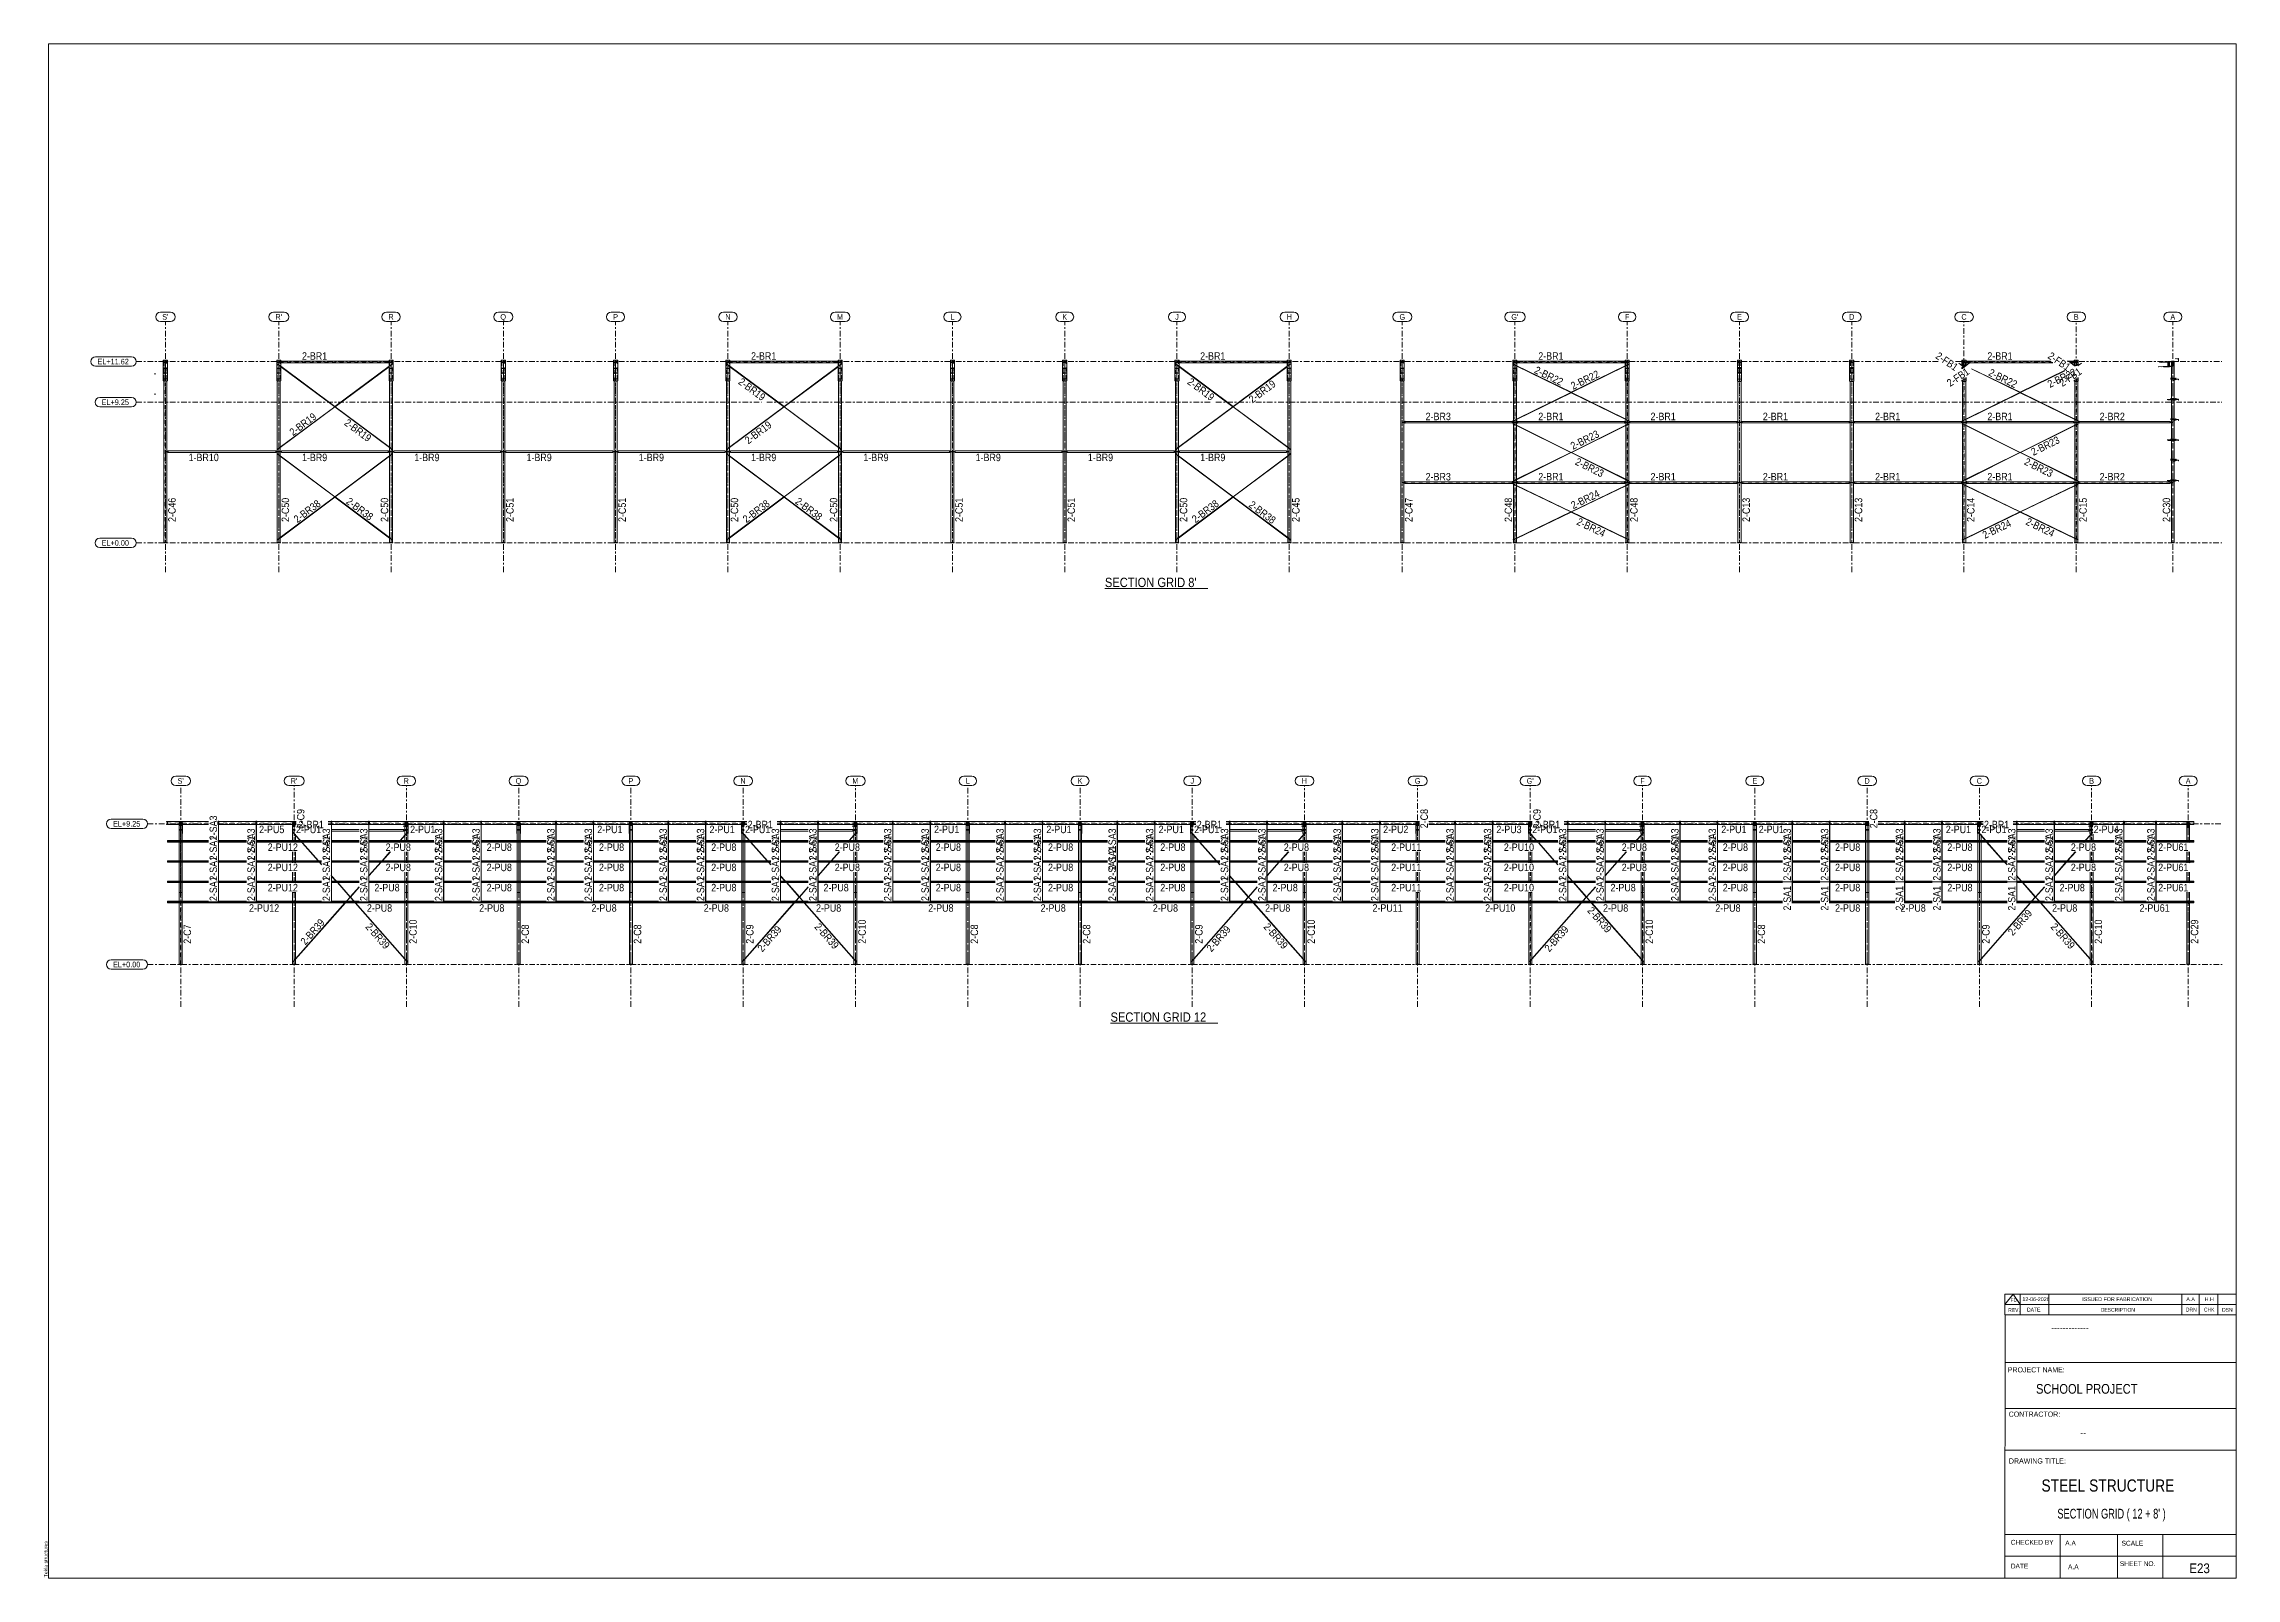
# Model space of a CAD drawing. Header units: millimetres. Extents: x -56 to 1115, y -311 to 509.
import ezdxf

# ---------------------------------------------------------------- set-up
doc = ezdxf.new("R2010")
doc.units = ezdxf.units.MM
for name, pattern in [('XKITLINE00', [0]), ('XKITLINE02', [4, 2, -2]), ('XKITLINE03', [6, 3, -1, 1, -1])]:
    doc.linetypes.add(name, pattern=pattern)
for name, color, linetype, lineweight in [('DrawingSheet', 5, 'Continuous', 0), ('OtherObjectType', 7, 'Continuous', 0), ('Part', 2, 'Continuous', 0), ('PartMark', 7, 'Continuous', 0), ('S-grid', 1, 'Continuous', 0)]:
    doc.layers.add(name, color=color, linetype=linetype, lineweight=lineweight)
doc.styles.add('@ARIAL_UNICODE_MS_BOLD', font='ARIAL.TTF')
doc.styles.add('ARIAL', font='ARIAL.TTF')
doc.styles.add('ARIAL_NARROW', font='ARIALN.TTF')
doc.styles.add('COMIC_SANS_MS_BOLD', font='COMICBD.TTF')
doc.styles.add('SWIS721_EX_BT', font='ARIAL.TTF')
doc.styles.add('SWISSE', font='ARIAL.TTF')

# ---------------------------------------------------------------- blocks, each defined once
blk = doc.blocks.new('*A1')
at = {"layer": 'Part'}
blk.add_hatch(color=3, dxfattribs=at).paths.add_polyline_path([(1082.9, 330), (1082.9, 329.6), (1084.4, 329.6), (1084.4, 329.2), (1084.2, 329.2), (1084.2, 329.2), (1084.4, 329.2), (1084.4, 329.6), (1082.8, 329.6), (1082.8, 330), (1083, 330), (1083, 330)], flags=17)
blk = doc.blocks.new('*A2')
at = {"layer": 'Part'}
blk.add_hatch(color=3, dxfattribs=at).paths.add_polyline_path([(1082.9, 319.1), (1082.9, 318.8), (1084.4, 318.8), (1084.4, 318.3), (1084.2, 318.3), (1084.2, 318.3), (1084.4, 318.3), (1084.4, 318.7), (1082.8, 318.7), (1082.8, 319.2), (1083, 319.2), (1083, 319.1)], flags=17)
blk = doc.blocks.new('*A3')
at = {"layer": 'Part'}
blk.add_hatch(color=3, dxfattribs=at).paths.add_polyline_path([(1082.9, 308.3), (1082.9, 307.9), (1084.4, 307.9), (1084.4, 307.5), (1084.2, 307.5), (1084.2, 307.5), (1084.4, 307.5), (1084.4, 307.9), (1082.8, 307.9), (1082.8, 308.3), (1083, 308.3), (1083, 308.3)], flags=17)
blk = doc.blocks.new('*A4')
at = {"layer": 'Part'}
blk.add_hatch(color=3, dxfattribs=at).paths.add_polyline_path([(1081.3, 338.6), (1081.3, 339), (1081.3, 339), (1081.3, 338.6)], flags=17)
blk = doc.blocks.new('*A5')
at = {"layer": 'Part'}
blk.add_hatch(color=3, dxfattribs=at).paths.add_polyline_path([(429.1, 332.8), (429.1, 332.9), (429.8, 332.9), (429.8, 332.8)], flags=17)
blk = doc.blocks.new('*A6')
at = {"layer": 'Part'}
blk.add_hatch(color=3, dxfattribs=at).paths.add_polyline_path([(429.1, 329.4), (429.1, 329.6), (429.1, 329.6), (429.1, 329.4)], flags=17)
blk = doc.blocks.new('*A7')
at = {"layer": 'Part'}
blk.add_hatch(color=3, dxfattribs=at).paths.add_polyline_path([(449.1, 339.1), (449.1, 339.1), (449.1, 339), (449.1, 339), (449.1, 339), (449.1, 339), (449.1, 339), (449.1, 339)], flags=17)
blk = doc.blocks.new('*A8')
at = {"layer": 'Part'}
blk.add_hatch(color=3, dxfattribs=at).paths.add_polyline_path([(469.1, 339.1), (469.1, 339.1), (469.1, 339), (469.1, 339), (469.1, 339), (469.1, 339), (469.1, 339), (469.1, 339)], flags=17)
blk = doc.blocks.new('*A9')
at = {"layer": 'Part'}
blk.add_hatch(color=3, dxfattribs=at).paths.add_polyline_path([(489.1, 329.4), (489.1, 329.6), (489.1, 329.6), (489.1, 329.4)], flags=17)
blk = doc.blocks.new('*A10')
at = {"layer": 'Part'}
blk.add_hatch(color=3, dxfattribs=at).paths.add_polyline_path([(489.1, 332.8), (489.1, 332.9), (489.8, 332.9), (489.8, 332.8)], flags=17)
blk = doc.blocks.new('*A11')
at = {"layer": 'Part'}
blk.add_hatch(color=3, dxfattribs=at).paths.add_polyline_path([(489.1, 335.3), (489.1, 335.4), (489.8, 335.4), (489.8, 335.3)], flags=17)
blk = doc.blocks.new('*A12')
at = {"layer": 'Part'}
blk.add_hatch(color=3, dxfattribs=at).paths.add_polyline_path([(488.4, 332.8), (488.4, 332.9), (489.1, 332.9), (489.1, 332.8)], flags=17)
blk = doc.blocks.new('*A13')
at = {"layer": 'Part'}
blk.add_hatch(color=3, dxfattribs=at).paths.add_polyline_path([(488.4, 335.3), (488.4, 335.4), (489.1, 335.4), (489.1, 335.3)], flags=17)
blk = doc.blocks.new('*A14')
at = {"layer": 'Part'}
blk.add_hatch(color=3, dxfattribs=at).paths.add_polyline_path([(489.1, 338.6), (489.1, 339.5), (489.1, 339.5), (489.1, 338.6)], flags=17)
blk = doc.blocks.new('*A15')
at = {"layer": 'Part'}
blk.add_hatch(color=3, dxfattribs=at).paths.add_polyline_path([(509.1, 339.1), (509.1, 339.1), (509.1, 339), (509.1, 339), (509.1, 339), (509.1, 339), (509.1, 339), (509.1, 339)], flags=17)
blk = doc.blocks.new('*A16')
at = {"layer": 'Part'}
blk.add_hatch(color=3, dxfattribs=at).paths.add_polyline_path([(529.1, 339.1), (529.1, 339.1), (529.1, 339), (529.1, 339), (529.1, 339), (529.1, 339), (529.1, 339), (529.1, 339)], flags=17)
blk = doc.blocks.new('*A17')
at = {"layer": 'Part'}
blk.add_hatch(color=3, dxfattribs=at).paths.add_polyline_path([(109.1, 339.1), (109.1, 339.1), (109.1, 339), (109.1, 339), (109.1, 339), (109.1, 339), (109.1, 339), (109.1, 339)], flags=17)
blk = doc.blocks.new('*A18')
at = {"layer": 'Part'}
blk.add_hatch(color=3, dxfattribs=at).paths.add_polyline_path([(188.4, 332.8), (188.4, 332.9), (189.1, 332.9), (189.1, 332.8)], flags=17)
blk = doc.blocks.new('*A19')
at = {"layer": 'Part'}
blk.add_hatch(color=3, dxfattribs=at).paths.add_polyline_path([(189.1, 335.3), (189.1, 335.4), (189.8, 335.4), (189.8, 335.3)], flags=17)
blk = doc.blocks.new('*A20')
at = {"layer": 'Part'}
blk.add_hatch(color=3, dxfattribs=at).paths.add_polyline_path([(189.1, 332.8), (189.1, 332.9), (189.8, 332.9), (189.8, 332.8)], flags=17)
blk = doc.blocks.new('*A21')
at = {"layer": 'Part'}
blk.add_hatch(color=3, dxfattribs=at).paths.add_polyline_path([(189.1, 329.4), (189.1, 329.6), (189.1, 329.6), (189.1, 329.4)], flags=17)
blk = doc.blocks.new('*A22')
at = {"layer": 'Part'}
blk.add_hatch(color=3, dxfattribs=at).paths.add_polyline_path([(209.1, 339.1), (209.1, 339.1), (209.1, 339), (209.1, 339), (209.1, 339), (209.1, 339), (209.1, 339), (209.1, 339)], flags=17)
blk = doc.blocks.new('*A23')
at = {"layer": 'Part'}
blk.add_hatch(color=3, dxfattribs=at).paths.add_polyline_path([(229.1, 339.1), (229.1, 339.1), (229.1, 339), (229.1, 339), (229.1, 339), (229.1, 339), (229.1, 339), (229.1, 339)], flags=17)
blk = doc.blocks.new('*A24')
at = {"layer": 'Part'}
blk.add_hatch(color=3, dxfattribs=at).paths.add_polyline_path([(249.1, 329.4), (249.1, 329.6), (249.1, 329.6), (249.1, 329.4)], flags=17)
blk = doc.blocks.new('*A25')
at = {"layer": 'Part'}
blk.add_hatch(color=3, dxfattribs=at).paths.add_polyline_path([(249.1, 332.8), (249.1, 332.9), (249.8, 332.9), (249.8, 332.8)], flags=17)
blk = doc.blocks.new('*A26')
at = {"layer": 'Part'}
blk.add_hatch(color=3, dxfattribs=at).paths.add_polyline_path([(249.1, 335.3), (249.1, 335.4), (249.8, 335.4), (249.8, 335.3)], flags=17)
blk = doc.blocks.new('*A27')
at = {"layer": 'Part'}
blk.add_hatch(color=3, dxfattribs=at).paths.add_polyline_path([(248.4, 332.8), (248.4, 332.9), (249.1, 332.9), (249.1, 332.8)], flags=17)
blk = doc.blocks.new('*A28')
at = {"layer": 'Part'}
blk.add_hatch(color=3, dxfattribs=at).paths.add_polyline_path([(248.4, 335.3), (248.4, 335.4), (249.1, 335.4), (249.1, 335.3)], flags=17)
blk = doc.blocks.new('*A29')
at = {"layer": 'Part'}
blk.add_hatch(color=3, dxfattribs=at).paths.add_polyline_path([(249.1, 338.6), (249.1, 339.5), (249.1, 339.5), (249.1, 338.6)], flags=17)
blk = doc.blocks.new('*A30')
at = {"layer": 'Part'}
blk.add_hatch(color=3, dxfattribs=at).paths.add_polyline_path([(68.2, 329.6), (68.2, 329.7), (70, 329.7), (70, 329.6)], flags=17)
blk = doc.blocks.new('*A31')
at = {"layer": 'Part'}
blk.add_hatch(color=3, dxfattribs=at).paths.add_polyline_path([(68.2, 338.5), (68.2, 338.6), (70, 338.6), (70, 338.5)], flags=17)
blk = doc.blocks.new('*A32')
at = {"layer": 'Part'}
blk.add_hatch(color=3, dxfattribs=at).paths.add_polyline_path([(69.1, 329.7), (69.1, 338.5), (69.1, 338.5), (69.1, 329.7)], flags=17)
blk = doc.blocks.new('*A33')
at = {"layer": 'Part'}
blk.add_hatch(color=3, dxfattribs=at).paths.add_polyline_path([(28.7, 339.1), (28.7, 339.1), (28.7, 339), (28.7, 339), (28.7, 339), (28.7, 339), (28.6, 339), (28.6, 339)], flags=17)
blk = doc.blocks.new('*A34')
at = {"layer": 'Part'}
blk.add_hatch(color=3, dxfattribs=at).paths.add_polyline_path([(48.9, 339.1), (48.9, 339.1), (48.9, 339), (48.9, 339), (48.9, 339), (48.9, 339), (48.8, 339), (48.9, 339)], flags=17)
blk = doc.blocks.new('*A35')
at = {"layer": 'Part'}
blk.add_hatch(color=3, dxfattribs=at).paths.add_polyline_path([(69.1, 329.4), (69.1, 329.6), (69.1, 329.6), (69.1, 329.4)], flags=17)
blk = doc.blocks.new('*A36')
at = {"layer": 'Part'}
blk.add_hatch(color=3, dxfattribs=at).paths.add_polyline_path([(69.1, 332.8), (69.1, 332.9), (69.8, 332.9), (69.8, 332.8)], flags=17)
blk = doc.blocks.new('*A37')
at = {"layer": 'Part'}
blk.add_hatch(color=3, dxfattribs=at).paths.add_polyline_path([(69.1, 335.3), (69.1, 335.4), (69.8, 335.4), (69.8, 335.3)], flags=17)
blk = doc.blocks.new('*A38')
at = {"layer": 'Part'}
blk.add_hatch(color=3, dxfattribs=at).paths.add_polyline_path([(68.4, 332.8), (68.4, 332.9), (69.1, 332.9), (69.1, 332.8)], flags=17)
blk = doc.blocks.new('*A39')
at = {"layer": 'Part'}
blk.add_hatch(color=3, dxfattribs=at).paths.add_polyline_path([(68.4, 335.3), (68.4, 335.4), (69.1, 335.4), (69.1, 335.3)], flags=17)
blk = doc.blocks.new('*A40')
at = {"layer": 'Part'}
blk.add_hatch(color=3, dxfattribs=at).paths.add_polyline_path([(69.1, 338.6), (69.1, 339.5), (69.1, 339.5), (69.1, 338.6)], flags=17)
blk = doc.blocks.new('*A41')
at = {"layer": 'Part'}
blk.add_hatch(color=3, dxfattribs=at).paths.add_polyline_path([(89.1, 339.1), (89.1, 339.1), (89.1, 339), (89.1, 339), (89.1, 339), (89.1, 339), (89.1, 339), (89.1, 339)], flags=17)
blk = doc.blocks.new('*A42')
at = {"layer": 'Part'}
blk.add_hatch(color=3, dxfattribs=at).paths.add_polyline_path([(2.9, 321.7), (2.9, 321.7), (2.9, 321.7), (3, 321.7), (3, 321.3), (2.9, 321.3), (2.9, 321.3), (2.9, 321.3)], flags=17)
blk = doc.blocks.new('*A43')
at = {"layer": 'Part'}
blk.add_hatch(color=3, dxfattribs=at).paths.add_polyline_path([(7.5, 329.6), (7.5, 329.7), (9.4, 329.7), (9.4, 329.6)], flags=17)
blk = doc.blocks.new('*A44')
at = {"layer": 'Part'}
blk.add_hatch(color=3, dxfattribs=at).paths.add_polyline_path([(7.5, 338.5), (7.5, 338.6), (9.4, 338.6), (9.4, 338.5)], flags=17)
blk = doc.blocks.new('*A45')
at = {"layer": 'Part'}
blk.add_hatch(color=3, dxfattribs=at).paths.add_polyline_path([(8.4, 329.7), (8.4, 338.5), (8.5, 338.5), (8.5, 329.7)], flags=17)
blk = doc.blocks.new('*A46')
at = {"layer": 'Part'}
blk.add_hatch(color=3, dxfattribs=at).paths.add_polyline_path([(2.9, 332.6), (2.9, 332.6), (2.9, 332.6), (3, 332.6), (3, 332.2), (2.9, 332.2), (2.9, 332.2), (2.9, 332.2)], flags=17)
blk = doc.blocks.new('*A47')
at = {"layer": 'Part'}
blk.add_hatch(color=3, dxfattribs=at).paths.add_polyline_path([(7.8, 335.3), (7.8, 335.4), (8.4, 335.4), (8.4, 335.3)], flags=17)
blk = doc.blocks.new('*A48')
at = {"layer": 'Part'}
blk.add_hatch(color=3, dxfattribs=at).paths.add_polyline_path([(7.8, 332.8), (7.8, 332.9), (8.4, 332.9), (8.4, 332.8)], flags=17)
blk = doc.blocks.new('*A49')
at = {"layer": 'Part'}
blk.add_hatch(color=3, dxfattribs=at).paths.add_polyline_path([(8.4, 338.6), (8.4, 339.5), (8.5, 339.5), (8.5, 338.6)], flags=17)
blk = doc.blocks.new('*A50')
at = {"layer": 'Part'}
blk.add_hatch(color=3, dxfattribs=at).paths.add_polyline_path([(8.5, 335.3), (8.5, 335.4), (9.2, 335.4), (9.2, 335.3)], flags=17)
blk = doc.blocks.new('*A51')
at = {"layer": 'Part'}
blk.add_hatch(color=3, dxfattribs=at).paths.add_polyline_path([(8.5, 332.8), (8.5, 332.9), (9.2, 332.9), (9.2, 332.8)], flags=17)
blk = doc.blocks.new('*A52')
at = {"layer": 'Part'}
blk.add_hatch(color=3, dxfattribs=at).paths.add_polyline_path([(8.4, 329.4), (8.4, 329.6), (8.5, 329.6), (8.5, 329.4)], flags=17)
blk = doc.blocks.new('*A53')
at = {"layer": 'Part'}
blk.add_hatch(color=3, dxfattribs=at).paths.add_polyline_path([(188.2, 329.6), (188.2, 329.7), (190, 329.7), (190, 329.6)], flags=17)
blk = doc.blocks.new('*A54')
at = {"layer": 'Part'}
blk.add_hatch(color=3, dxfattribs=at).paths.add_polyline_path([(188.2, 338.5), (188.2, 338.6), (190, 338.6), (190, 338.5)], flags=17)
blk = doc.blocks.new('*A55')
at = {"layer": 'Part'}
blk.add_hatch(color=3, dxfattribs=at).paths.add_polyline_path([(189.1, 329.7), (189.1, 338.5), (189.1, 338.5), (189.1, 329.7)], flags=17)
blk = doc.blocks.new('*A56')
at = {"layer": 'Part'}
blk.add_hatch(color=3, dxfattribs=at).paths.add_polyline_path([(248.2, 329.6), (248.2, 329.7), (250, 329.7), (250, 329.6)], flags=17)
blk = doc.blocks.new('*A57')
at = {"layer": 'Part'}
blk.add_hatch(color=3, dxfattribs=at).paths.add_polyline_path([(248.2, 338.5), (248.2, 338.6), (250, 338.6), (250, 338.5)], flags=17)
blk = doc.blocks.new('*A58')
at = {"layer": 'Part'}
blk.add_hatch(color=3, dxfattribs=at).paths.add_polyline_path([(249.1, 329.7), (249.1, 338.5), (249.1, 338.5), (249.1, 329.7)], flags=17)
blk = doc.blocks.new('*A59')
at = {"layer": 'Part'}
blk.add_hatch(color=3, dxfattribs=at).paths.add_polyline_path([(169.1, 339.1), (169.1, 339.1), (169.1, 339), (169.1, 339), (169.1, 339), (169.1, 339), (169.1, 339), (169.1, 339)], flags=17)
blk = doc.blocks.new('*A60')
at = {"layer": 'Part'}
blk.add_hatch(color=3, dxfattribs=at).paths.add_polyline_path([(189.1, 338.6), (189.1, 339.5), (189.1, 339.5), (189.1, 338.6)], flags=17)
blk = doc.blocks.new('*A61')
at = {"layer": 'Part'}
blk.add_hatch(color=3, dxfattribs=at).paths.add_polyline_path([(188.4, 335.3), (188.4, 335.4), (189.1, 335.4), (189.1, 335.3)], flags=17)
blk = doc.blocks.new('*A62')
at = {"layer": 'Part'}
blk.add_hatch(color=3, dxfattribs=at).paths.add_polyline_path([(128.2, 329.6), (128.2, 329.7), (130, 329.7), (130, 329.6)], flags=17)
blk = doc.blocks.new('*A63')
at = {"layer": 'Part'}
blk.add_hatch(color=3, dxfattribs=at).paths.add_polyline_path([(128.2, 338.5), (128.2, 338.6), (130, 338.6), (130, 338.5)], flags=17)
blk = doc.blocks.new('*A64')
at = {"layer": 'Part'}
blk.add_hatch(color=3, dxfattribs=at).paths.add_polyline_path([(129.1, 329.7), (129.1, 338.5), (129.1, 338.5), (129.1, 329.7)], flags=17)
blk = doc.blocks.new('*A65')
at = {"layer": 'Part'}
blk.add_hatch(color=3, dxfattribs=at).paths.add_polyline_path([(129.1, 329.4), (129.1, 329.6), (129.1, 329.6), (129.1, 329.4)], flags=17)
blk = doc.blocks.new('*A66')
at = {"layer": 'Part'}
blk.add_hatch(color=3, dxfattribs=at).paths.add_polyline_path([(129.1, 332.8), (129.1, 332.9), (129.8, 332.9), (129.8, 332.8)], flags=17)
blk = doc.blocks.new('*A67')
at = {"layer": 'Part'}
blk.add_hatch(color=3, dxfattribs=at).paths.add_polyline_path([(129.1, 335.3), (129.1, 335.4), (129.8, 335.4), (129.8, 335.3)], flags=17)
blk = doc.blocks.new('*A68')
at = {"layer": 'Part'}
blk.add_hatch(color=3, dxfattribs=at).paths.add_polyline_path([(128.4, 332.8), (128.4, 332.9), (129.1, 332.9), (129.1, 332.8)], flags=17)
blk = doc.blocks.new('*A69')
at = {"layer": 'Part'}
blk.add_hatch(color=3, dxfattribs=at).paths.add_polyline_path([(128.4, 335.3), (128.4, 335.4), (129.1, 335.4), (129.1, 335.3)], flags=17)
blk = doc.blocks.new('*A70')
at = {"layer": 'Part'}
blk.add_hatch(color=3, dxfattribs=at).paths.add_polyline_path([(129.1, 338.6), (129.1, 339.5), (129.1, 339.5), (129.1, 338.6)], flags=17)
blk = doc.blocks.new('*A71')
at = {"layer": 'Part'}
blk.add_hatch(color=3, dxfattribs=at).paths.add_polyline_path([(149.1, 339.1), (149.1, 339.1), (149.1, 339), (149.1, 339), (149.1, 339), (149.1, 339), (149.1, 339), (149.1, 339)], flags=17)
blk = doc.blocks.new('*A72')
at = {"layer": 'Part'}
blk.add_hatch(color=3, dxfattribs=at).paths.add_polyline_path([(428.2, 329.6), (428.2, 329.7), (430, 329.7), (430, 329.6)], flags=17)
blk = doc.blocks.new('*A73')
at = {"layer": 'Part'}
blk.add_hatch(color=3, dxfattribs=at).paths.add_polyline_path([(428.2, 338.5), (428.2, 338.6), (430, 338.6), (430, 338.5)], flags=17)
blk = doc.blocks.new('*A74')
at = {"layer": 'Part'}
blk.add_hatch(color=3, dxfattribs=at).paths.add_polyline_path([(429.1, 329.7), (429.1, 338.5), (429.1, 338.5), (429.1, 329.7)], flags=17)
blk = doc.blocks.new('*A75')
at = {"layer": 'Part'}
blk.add_hatch(color=3, dxfattribs=at).paths.add_polyline_path([(488.2, 329.6), (488.2, 329.7), (490, 329.7), (490, 329.6)], flags=17)
blk = doc.blocks.new('*A76')
at = {"layer": 'Part'}
blk.add_hatch(color=3, dxfattribs=at).paths.add_polyline_path([(488.2, 338.5), (488.2, 338.6), (490, 338.6), (490, 338.5)], flags=17)
blk = doc.blocks.new('*A77')
at = {"layer": 'Part'}
blk.add_hatch(color=3, dxfattribs=at).paths.add_polyline_path([(489.1, 329.7), (489.1, 338.5), (489.1, 338.5), (489.1, 329.7)], flags=17)
blk = doc.blocks.new('*A78')
at = {"layer": 'Part'}
blk.add_hatch(color=3, dxfattribs=at).paths.add_polyline_path([(429.1, 338.6), (429.1, 339.5), (429.1, 339.5), (429.1, 338.6)], flags=17)
blk = doc.blocks.new('*A79')
at = {"layer": 'Part'}
blk.add_hatch(color=3, dxfattribs=at).paths.add_polyline_path([(428.4, 335.3), (428.4, 335.4), (429.1, 335.4), (429.1, 335.3)], flags=17)
blk = doc.blocks.new('*A80')
at = {"layer": 'Part'}
blk.add_hatch(color=3, dxfattribs=at).paths.add_polyline_path([(428.4, 332.8), (428.4, 332.9), (429.1, 332.9), (429.1, 332.8)], flags=17)
blk = doc.blocks.new('*A81')
at = {"layer": 'Part'}
blk.add_hatch(color=3, dxfattribs=at).paths.add_polyline_path([(429.1, 335.3), (429.1, 335.4), (429.8, 335.4), (429.8, 335.3)], flags=17)
blk = doc.blocks.new('*A82')
at = {"layer": 'Part'}
blk.add_hatch(color=3, dxfattribs=at).paths.add_polyline_path([(329.1, 339.1), (329.1, 339.1), (329.1, 339), (329.1, 339), (329.1, 339), (329.1, 339), (329.1, 339), (329.1, 339)], flags=17)
blk = doc.blocks.new('*A83')
at = {"layer": 'Part'}
blk.add_hatch(color=3, dxfattribs=at).paths.add_polyline_path([(349.1, 339.1), (349.1, 339.1), (349.1, 339), (349.1, 339), (349.1, 339), (349.1, 339), (349.1, 339), (349.1, 339)], flags=17)
blk = doc.blocks.new('*A84')
at = {"layer": 'Part'}
blk.add_hatch(color=3, dxfattribs=at).paths.add_polyline_path([(369.1, 329.4), (369.1, 329.6), (369.1, 329.6), (369.1, 329.4)], flags=17)
blk = doc.blocks.new('*A85')
at = {"layer": 'Part'}
blk.add_hatch(color=3, dxfattribs=at).paths.add_polyline_path([(369.1, 332.8), (369.1, 332.9), (369.8, 332.9), (369.8, 332.8)], flags=17)
blk = doc.blocks.new('*A86')
at = {"layer": 'Part'}
blk.add_hatch(color=3, dxfattribs=at).paths.add_polyline_path([(369.1, 335.3), (369.1, 335.4), (369.8, 335.4), (369.8, 335.3)], flags=17)
blk = doc.blocks.new('*A87')
at = {"layer": 'Part'}
blk.add_hatch(color=3, dxfattribs=at).paths.add_polyline_path([(368.4, 332.8), (368.4, 332.9), (369.1, 332.9), (369.1, 332.8)], flags=17)
blk = doc.blocks.new('*A88')
at = {"layer": 'Part'}
blk.add_hatch(color=3, dxfattribs=at).paths.add_polyline_path([(368.4, 335.3), (368.4, 335.4), (369.1, 335.4), (369.1, 335.3)], flags=17)
blk = doc.blocks.new('*A89')
at = {"layer": 'Part'}
blk.add_hatch(color=3, dxfattribs=at).paths.add_polyline_path([(369.1, 338.6), (369.1, 339.5), (369.1, 339.5), (369.1, 338.6)], flags=17)
blk = doc.blocks.new('*A90')
at = {"layer": 'Part'}
blk.add_hatch(color=3, dxfattribs=at).paths.add_polyline_path([(389.1, 339.1), (389.1, 339.1), (389.1, 339), (389.1, 339), (389.1, 339), (389.1, 339), (389.1, 339), (389.1, 339)], flags=17)
blk = doc.blocks.new('*A91')
at = {"layer": 'Part'}
blk.add_hatch(color=3, dxfattribs=at).paths.add_polyline_path([(269.1, 339.1), (269.1, 339.1), (269.1, 339), (269.1, 339), (269.1, 339), (269.1, 339), (269.1, 339), (269.1, 339)], flags=17)
blk = doc.blocks.new('*A92')
at = {"layer": 'Part'}
blk.add_hatch(color=3, dxfattribs=at).paths.add_polyline_path([(308.2, 329.6), (308.2, 329.7), (310, 329.7), (310, 329.6)], flags=17)
blk = doc.blocks.new('*A93')
at = {"layer": 'Part'}
blk.add_hatch(color=3, dxfattribs=at).paths.add_polyline_path([(308.2, 338.5), (308.2, 338.6), (310, 338.6), (310, 338.5)], flags=17)
blk = doc.blocks.new('*A94')
at = {"layer": 'Part'}
blk.add_hatch(color=3, dxfattribs=at).paths.add_polyline_path([(309.1, 329.7), (309.1, 338.5), (309.1, 338.5), (309.1, 329.7)], flags=17)
blk = doc.blocks.new('*A95')
at = {"layer": 'Part'}
blk.add_hatch(color=3, dxfattribs=at).paths.add_polyline_path([(289.1, 339.1), (289.1, 339.1), (289.1, 339), (289.1, 339), (289.1, 339), (289.1, 339), (289.1, 339), (289.1, 339)], flags=17)
blk = doc.blocks.new('*A96')
at = {"layer": 'Part'}
blk.add_hatch(color=3, dxfattribs=at).paths.add_polyline_path([(309.1, 329.4), (309.1, 329.6), (309.1, 329.6), (309.1, 329.4)], flags=17)
blk = doc.blocks.new('*A97')
at = {"layer": 'Part'}
blk.add_hatch(color=3, dxfattribs=at).paths.add_polyline_path([(308.4, 332.8), (308.4, 332.9), (309.1, 332.9), (309.1, 332.8)], flags=17)
blk = doc.blocks.new('*A98')
at = {"layer": 'Part'}
blk.add_hatch(color=3, dxfattribs=at).paths.add_polyline_path([(308.4, 335.3), (308.4, 335.4), (309.1, 335.4), (309.1, 335.3)], flags=17)
blk = doc.blocks.new('*A99')
at = {"layer": 'Part'}
blk.add_hatch(color=3, dxfattribs=at).paths.add_polyline_path([(309.1, 338.6), (309.1, 339.5), (309.1, 339.5), (309.1, 338.6)], flags=17)
blk = doc.blocks.new('*A100')
at = {"layer": 'Part'}
blk.add_hatch(color=3, dxfattribs=at).paths.add_polyline_path([(309.1, 332.8), (309.1, 332.9), (309.8, 332.9), (309.8, 332.8)], flags=17)
blk = doc.blocks.new('*A101')
at = {"layer": 'Part'}
blk.add_hatch(color=3, dxfattribs=at).paths.add_polyline_path([(309.1, 335.3), (309.1, 335.4), (309.8, 335.4), (309.8, 335.3)], flags=17)
blk = doc.blocks.new('*A102')
at = {"layer": 'Part'}
blk.add_hatch(color=3, dxfattribs=at).paths.add_polyline_path([(368.2, 329.6), (368.2, 329.7), (370, 329.7), (370, 329.6)], flags=17)
blk = doc.blocks.new('*A103')
at = {"layer": 'Part'}
blk.add_hatch(color=3, dxfattribs=at).paths.add_polyline_path([(368.2, 338.5), (368.2, 338.6), (370, 338.6), (370, 338.5)], flags=17)
blk = doc.blocks.new('*A104')
at = {"layer": 'Part'}
blk.add_hatch(color=3, dxfattribs=at).paths.add_polyline_path([(369.1, 329.7), (369.1, 338.5), (369.1, 338.5), (369.1, 329.7)], flags=17)
blk = doc.blocks.new('*A105')
at = {"layer": 'Part'}
blk.add_hatch(color=3, dxfattribs=at).paths.add_polyline_path([(409.1, 339.1), (409.1, 339.1), (409.1, 339), (409.1, 339), (409.1, 339), (409.1, 339), (409.1, 339), (409.1, 339)], flags=17)
blk = doc.blocks.new('*A106')
at = {"layer": 'Part'}
blk.add_hatch(color=3, dxfattribs=at).paths.add_polyline_path([(1029.7, 329), (1029.7, 329.6), (1029.8, 329.6), (1029.8, 329)], flags=17)
blk = doc.blocks.new('*A107')
at = {"layer": 'Part'}
blk.add_hatch(color=3, dxfattribs=at).paths.add_polyline_path([(1028.9, 332.8), (1028.9, 332.8), (1029.7, 332.8), (1029.7, 332.8)], flags=17)
blk = doc.blocks.new('*A108')
at = {"layer": 'Part'}
blk.add_hatch(color=3, dxfattribs=at).paths.add_polyline_path([(1028.9, 335.3), (1028.9, 335.3), (1029.7, 335.3), (1029.7, 335.3)], flags=17)
blk = doc.blocks.new('*A109')
at = {"layer": 'Part'}
blk.add_hatch(color=3, dxfattribs=at).paths.add_polyline_path([(1029.7, 338.6), (1029.7, 339.5), (1029.8, 339.5), (1029.8, 338.6)], flags=17)
blk = doc.blocks.new('*A110')
at = {"layer": 'Part'}
blk.add_hatch(color=3, dxfattribs=at).paths.add_polyline_path([(1029.8, 335.3), (1029.8, 335.3), (1030.5, 335.3), (1030.5, 335.3)], flags=17)
blk = doc.blocks.new('*A111')
at = {"layer": 'Part'}
blk.add_hatch(color=3, dxfattribs=at).paths.add_polyline_path([(1029.8, 332.8), (1029.8, 332.8), (1030.5, 332.8), (1030.5, 332.8)], flags=17)
blk = doc.blocks.new('*A112')
at = {"layer": 'Part'}
blk.add_hatch(color=3, dxfattribs=at).paths.add_polyline_path([(1046.9, 339.1), (1047, 339.1), (1047, 339), (1047, 339), (1046.9, 339), (1046.9, 339), (1046.9, 339), (1046.9, 339)], flags=17)
blk = doc.blocks.new('*A113')
at = {"layer": 'Part'}
blk.add_hatch(color=3, dxfattribs=at).paths.add_polyline_path([(1064.1, 339.1), (1064.1, 339.1), (1064.2, 339), (1064.2, 339), (1064.1, 339), (1064.1, 339), (1064.1, 339), (1064.1, 339)], flags=17)
blk = doc.blocks.new('*A114')
at = {"layer": 'Part'}
blk.add_hatch(color=3, dxfattribs=at).paths.add_polyline_path([(1080.9, 338.5), (1080.9, 338.6), (1081.7, 338.6), (1081.7, 338.5), (1081.3, 338.5), (1081.3, 337), (1081.7, 337), (1081.7, 336.9), (1080.9, 336.9), (1080.9, 337), (1081.3, 337), (1081.3, 338.5)], flags=17)
blk = doc.blocks.new('*A115')
at = {"layer": 'Part'}
blk.add_hatch(color=3, dxfattribs=at).paths.add_polyline_path([(1082.9, 275.8), (1082.9, 275.4), (1084.4, 275.4), (1084.4, 275), (1084.2, 275), (1084.2, 275), (1084.4, 275), (1084.4, 275.4), (1082.8, 275.4), (1082.8, 275.8), (1083, 275.8), (1083, 275.8)], flags=17)
blk = doc.blocks.new('*A116')
at = {"layer": 'Part'}
blk.add_hatch(color=3, dxfattribs=at).paths.add_polyline_path([(1082.9, 297.5), (1082.9, 297.1), (1084.4, 297.1), (1084.4, 296.7), (1084.2, 296.7), (1084.2, 296.7), (1084.4, 296.7), (1084.4, 297.1), (1082.8, 297.1), (1082.8, 297.5), (1083, 297.5), (1083, 297.5)], flags=17)
blk = doc.blocks.new('*A117')
at = {"layer": 'Part'}
blk.add_hatch(color=3, dxfattribs=at).paths.add_polyline_path([(1082.9, 286.6), (1082.9, 286.3), (1084.4, 286.3), (1084.4, 285.8), (1084.2, 285.8), (1084.2, 285.8), (1084.4, 285.8), (1084.4, 286.2), (1082.8, 286.2), (1082.8, 286.7), (1083, 286.7), (1083, 286.6)], flags=17)
blk = doc.blocks.new('*A118')
at = {"layer": 'Part'}
blk.add_hatch(color=3, dxfattribs=at).paths.add_polyline_path([(749.7, 339.1), (749.8, 339.1), (749.8, 339), (749.8, 339), (749.7, 339), (749.7, 339), (749.7, 339), (749.7, 339)], flags=17)
blk = doc.blocks.new('*A119')
at = {"layer": 'Part'}
blk.add_hatch(color=3, dxfattribs=at).paths.add_polyline_path([(769.7, 339.1), (769.8, 339.1), (769.8, 339), (769.8, 339), (769.7, 339), (769.7, 339), (769.7, 339), (769.7, 339)], flags=17)
blk = doc.blocks.new('*A120')
at = {"layer": 'Part'}
blk.add_hatch(color=3, dxfattribs=at).paths.add_polyline_path([(789, 335.3), (789, 335.4), (789.7, 335.4), (789.7, 335.3)], flags=17)
blk = doc.blocks.new('*A121')
at = {"layer": 'Part'}
blk.add_hatch(color=3, dxfattribs=at).paths.add_polyline_path([(789, 332.8), (789, 332.9), (789.7, 332.9), (789.7, 332.8)], flags=17)
blk = doc.blocks.new('*A122')
at = {"layer": 'Part'}
blk.add_hatch(color=3, dxfattribs=at).paths.add_polyline_path([(789.8, 335.3), (789.8, 335.4), (790.4, 335.4), (790.4, 335.3)], flags=17)
blk = doc.blocks.new('*A123')
at = {"layer": 'Part'}
blk.add_hatch(color=3, dxfattribs=at).paths.add_polyline_path([(789.8, 332.8), (789.8, 332.9), (790.4, 332.9), (790.4, 332.8)], flags=17)
blk = doc.blocks.new('*A124')
at = {"layer": 'Part'}
blk.add_hatch(color=3, dxfattribs=at).paths.add_polyline_path([(789.7, 338.6), (789.7, 339.5), (789.8, 339.5), (789.8, 338.6)], flags=17)
blk = doc.blocks.new('*A125')
at = {"layer": 'Part'}
blk.add_hatch(color=3, dxfattribs=at).paths.add_polyline_path([(789.7, 329.4), (789.7, 329.6), (789.8, 329.6), (789.8, 329.4)], flags=17)
blk = doc.blocks.new('*A126')
at = {"layer": 'Part'}
blk.add_hatch(color=3, dxfattribs=at).paths.add_polyline_path([(809.7, 339.1), (809.8, 339.1), (809.8, 339), (809.8, 339), (809.7, 339), (809.7, 339), (809.7, 339), (809.7, 339)], flags=17)
blk = doc.blocks.new('*A127')
at = {"layer": 'Part'}
blk.add_hatch(color=3, dxfattribs=at).paths.add_polyline_path([(608.2, 329.6), (608.2, 329.7), (610, 329.7), (610, 329.6)], flags=17)
blk = doc.blocks.new('*A128')
at = {"layer": 'Part'}
blk.add_hatch(color=3, dxfattribs=at).paths.add_polyline_path([(608.2, 338.5), (608.2, 338.6), (610, 338.6), (610, 338.5)], flags=17)
blk = doc.blocks.new('*A129')
at = {"layer": 'Part'}
blk.add_hatch(color=3, dxfattribs=at).paths.add_polyline_path([(609.1, 332.8), (609.1, 332.9), (609.8, 332.9), (609.8, 332.8)], flags=17)
blk = doc.blocks.new('*A130')
at = {"layer": 'Part'}
blk.add_hatch(color=3, dxfattribs=at).paths.add_polyline_path([(609.1, 335.3), (609.1, 335.4), (609.8, 335.4), (609.8, 335.3)], flags=17)
blk = doc.blocks.new('*A131')
at = {"layer": 'Part'}
blk.add_hatch(color=3, dxfattribs=at).paths.add_polyline_path([(629.2, 339.1), (629.3, 339.1), (629.3, 339), (629.3, 339), (629.2, 339), (629.2, 339), (629.2, 339), (629.2, 339)], flags=17)
blk = doc.blocks.new('*A132')
at = {"layer": 'Part'}
blk.add_hatch(color=3, dxfattribs=at).paths.add_polyline_path([(649.4, 339.1), (649.4, 339.1), (649.4, 339), (649.4, 339), (649.4, 339), (649.3, 339), (649.3, 339), (649.3, 339)], flags=17)
blk = doc.blocks.new('*A133')
at = {"layer": 'Part'}
blk.add_hatch(color=3, dxfattribs=at).paths.add_polyline_path([(669.5, 329.4), (669.5, 329.6), (669.6, 329.6), (669.6, 329.4)], flags=17)
blk = doc.blocks.new('*A134')
at = {"layer": 'Part'}
blk.add_hatch(color=3, dxfattribs=at).paths.add_polyline_path([(669.5, 332.8), (669.5, 332.9), (670.2, 332.9), (670.2, 332.8)], flags=17)
blk = doc.blocks.new('*A135')
at = {"layer": 'Part'}
blk.add_hatch(color=3, dxfattribs=at).paths.add_polyline_path([(669.5, 335.3), (669.5, 335.4), (670.2, 335.4), (670.2, 335.3)], flags=17)
blk = doc.blocks.new('*A136')
at = {"layer": 'Part'}
blk.add_hatch(color=3, dxfattribs=at).paths.add_polyline_path([(668.8, 332.8), (668.8, 332.9), (669.5, 332.9), (669.5, 332.8)], flags=17)
blk = doc.blocks.new('*A137')
at = {"layer": 'Part'}
blk.add_hatch(color=3, dxfattribs=at).paths.add_polyline_path([(668.8, 335.3), (668.8, 335.4), (669.5, 335.4), (669.5, 335.3)], flags=17)
blk = doc.blocks.new('*A138')
at = {"layer": 'Part'}
blk.add_hatch(color=3, dxfattribs=at).paths.add_polyline_path([(669.5, 338.6), (669.5, 339.5), (669.6, 339.5), (669.6, 338.6)], flags=17)
blk = doc.blocks.new('*A139')
at = {"layer": 'Part'}
blk.add_hatch(color=3, dxfattribs=at).paths.add_polyline_path([(549.1, 329.4), (549.1, 329.6), (549.1, 329.6), (549.1, 329.4)], flags=17)
blk = doc.blocks.new('*A140')
at = {"layer": 'Part'}
blk.add_hatch(color=3, dxfattribs=at).paths.add_polyline_path([(549.1, 332.8), (549.1, 332.9), (549.8, 332.9), (549.8, 332.8)], flags=17)
blk = doc.blocks.new('*A141')
at = {"layer": 'Part'}
blk.add_hatch(color=3, dxfattribs=at).paths.add_polyline_path([(549.1, 335.3), (549.1, 335.4), (549.8, 335.4), (549.8, 335.3)], flags=17)
blk = doc.blocks.new('*A142')
at = {"layer": 'Part'}
blk.add_hatch(color=3, dxfattribs=at).paths.add_polyline_path([(548.4, 332.8), (548.4, 332.9), (549.1, 332.9), (549.1, 332.8)], flags=17)
blk = doc.blocks.new('*A143')
at = {"layer": 'Part'}
blk.add_hatch(color=3, dxfattribs=at).paths.add_polyline_path([(548.4, 335.3), (548.4, 335.4), (549.1, 335.4), (549.1, 335.3)], flags=17)
blk = doc.blocks.new('*A144')
at = {"layer": 'Part'}
blk.add_hatch(color=3, dxfattribs=at).paths.add_polyline_path([(549.1, 338.6), (549.1, 339.5), (549.1, 339.5), (549.1, 338.6)], flags=17)
blk = doc.blocks.new('*A145')
at = {"layer": 'Part'}
blk.add_hatch(color=3, dxfattribs=at).paths.add_polyline_path([(569.1, 339.1), (569.1, 339.1), (569.1, 339), (569.1, 339), (569.1, 339), (569.1, 339), (569.1, 339), (569.1, 339)], flags=17)
blk = doc.blocks.new('*A146')
at = {"layer": 'Part'}
blk.add_hatch(color=3, dxfattribs=at).paths.add_polyline_path([(589.1, 339.1), (589.1, 339.1), (589.1, 339), (589.1, 339), (589.1, 339), (589.1, 339), (589.1, 339), (589.1, 339)], flags=17)
blk = doc.blocks.new('*A147')
at = {"layer": 'Part'}
blk.add_hatch(color=3, dxfattribs=at).paths.add_polyline_path([(609.1, 329.4), (609.1, 329.6), (609.1, 329.6), (609.1, 329.4)], flags=17)
blk = doc.blocks.new('*A148')
at = {"layer": 'Part'}
blk.add_hatch(color=3, dxfattribs=at).paths.add_polyline_path([(608.4, 332.8), (608.4, 332.9), (609.1, 332.9), (609.1, 332.8)], flags=17)
blk = doc.blocks.new('*A149')
at = {"layer": 'Part'}
blk.add_hatch(color=3, dxfattribs=at).paths.add_polyline_path([(608.4, 335.3), (608.4, 335.4), (609.1, 335.4), (609.1, 335.3)], flags=17)
blk = doc.blocks.new('*A150')
at = {"layer": 'Part'}
blk.add_hatch(color=3, dxfattribs=at).paths.add_polyline_path([(609.1, 338.6), (609.1, 339.5), (609.1, 339.5), (609.1, 338.6)], flags=17)
blk = doc.blocks.new('*A151')
at = {"layer": 'Part'}
blk.add_hatch(color=3, dxfattribs=at).paths.add_polyline_path([(548.2, 329.6), (548.2, 329.7), (550, 329.7), (550, 329.6)], flags=17)
blk = doc.blocks.new('*A152')
at = {"layer": 'Part'}
blk.add_hatch(color=3, dxfattribs=at).paths.add_polyline_path([(548.2, 338.5), (548.2, 338.6), (550, 338.6), (550, 338.5)], flags=17)
blk = doc.blocks.new('*A153')
at = {"layer": 'Part'}
blk.add_hatch(color=3, dxfattribs=at).paths.add_polyline_path([(549.1, 329.7), (549.1, 338.5), (549.1, 338.5), (549.1, 329.7)], flags=17)
blk = doc.blocks.new('*A154')
at = {"layer": 'Part'}
blk.add_hatch(color=3, dxfattribs=at).paths.add_polyline_path([(609.1, 329.7), (609.1, 338.5), (609.1, 338.5), (609.1, 329.7)], flags=17)
blk = doc.blocks.new('*A155')
at = {"layer": 'Part'}
blk.add_hatch(color=3, dxfattribs=at).paths.add_polyline_path([(668.6, 329.6), (668.6, 329.7), (670.5, 329.7), (670.5, 329.6)], flags=17)
blk = doc.blocks.new('*A156')
at = {"layer": 'Part'}
blk.add_hatch(color=3, dxfattribs=at).paths.add_polyline_path([(668.6, 338.5), (668.6, 338.6), (670.5, 338.6), (670.5, 338.5)], flags=17)
blk = doc.blocks.new('*A157')
at = {"layer": 'Part'}
blk.add_hatch(color=3, dxfattribs=at).paths.add_polyline_path([(669.5, 329.7), (669.5, 338.5), (669.5, 338.5), (669.5, 329.7)], flags=17)
blk = doc.blocks.new('*A158')
at = {"layer": 'Part'}
blk.add_hatch(color=3, dxfattribs=at).paths.add_polyline_path([(728.8, 329.6), (728.8, 329.7), (730.7, 329.7), (730.7, 329.6)], flags=17)
blk = doc.blocks.new('*A159')
at = {"layer": 'Part'}
blk.add_hatch(color=3, dxfattribs=at).paths.add_polyline_path([(728.8, 338.5), (728.8, 338.6), (730.7, 338.6), (730.7, 338.5)], flags=17)
blk = doc.blocks.new('*A160')
at = {"layer": 'Part'}
blk.add_hatch(color=3, dxfattribs=at).paths.add_polyline_path([(729.7, 329.7), (729.7, 338.5), (729.8, 338.5), (729.8, 329.7)], flags=17)
blk = doc.blocks.new('*A161')
at = {"layer": 'Part'}
blk.add_hatch(color=3, dxfattribs=at).paths.add_polyline_path([(788.8, 329.6), (788.8, 329.7), (790.7, 329.7), (790.7, 329.6)], flags=17)
blk = doc.blocks.new('*A162')
at = {"layer": 'Part'}
blk.add_hatch(color=3, dxfattribs=at).paths.add_polyline_path([(788.8, 338.5), (788.8, 338.6), (790.7, 338.6), (790.7, 338.5)], flags=17)
blk = doc.blocks.new('*A163')
at = {"layer": 'Part'}
blk.add_hatch(color=3, dxfattribs=at).paths.add_polyline_path([(789.7, 329.7), (789.7, 338.5), (789.8, 338.5), (789.8, 329.7)], flags=17)
blk = doc.blocks.new('*A164')
at = {"layer": 'Part'}
blk.add_hatch(color=3, dxfattribs=at).paths.add_polyline_path([(689.6, 339.1), (689.6, 339.1), (689.6, 339), (689.6, 339), (689.6, 339), (689.6, 339), (689.5, 339), (689.5, 339)], flags=17)
blk = doc.blocks.new('*A165')
at = {"layer": 'Part'}
blk.add_hatch(color=3, dxfattribs=at).paths.add_polyline_path([(709.6, 339.1), (709.7, 339.1), (709.7, 339), (709.7, 339), (709.7, 339), (709.6, 339), (709.6, 339), (709.6, 339)], flags=17)
blk = doc.blocks.new('*A166')
at = {"layer": 'Part'}
blk.add_hatch(color=3, dxfattribs=at).paths.add_polyline_path([(729.7, 329.4), (729.7, 329.6), (729.8, 329.6), (729.8, 329.4)], flags=17)
blk = doc.blocks.new('*A167')
at = {"layer": 'Part'}
blk.add_hatch(color=3, dxfattribs=at).paths.add_polyline_path([(729.8, 332.8), (729.8, 332.9), (730.4, 332.9), (730.4, 332.8)], flags=17)
blk = doc.blocks.new('*A168')
at = {"layer": 'Part'}
blk.add_hatch(color=3, dxfattribs=at).paths.add_polyline_path([(729.8, 335.3), (729.8, 335.4), (730.4, 335.4), (730.4, 335.3)], flags=17)
blk = doc.blocks.new('*A169')
at = {"layer": 'Part'}
blk.add_hatch(color=3, dxfattribs=at).paths.add_polyline_path([(729, 332.8), (729, 332.9), (729.7, 332.9), (729.7, 332.8)], flags=17)
blk = doc.blocks.new('*A170')
at = {"layer": 'Part'}
blk.add_hatch(color=3, dxfattribs=at).paths.add_polyline_path([(729, 335.3), (729, 335.4), (729.7, 335.4), (729.7, 335.3)], flags=17)
blk = doc.blocks.new('*A171')
at = {"layer": 'Part'}
blk.add_hatch(color=3, dxfattribs=at).paths.add_polyline_path([(729.7, 338.6), (729.7, 339.5), (729.8, 339.5), (729.8, 338.6)], flags=17)
blk = doc.blocks.new('*A172')
at = {"layer": 'Part'}
blk.add_hatch(color=3, dxfattribs=at).paths.add_polyline_path([(1028.8, 338.5), (1028.8, 338.6), (1030.7, 338.6), (1030.7, 338.5)], flags=17)
blk = doc.blocks.new('*A173')
at = {"layer": 'Part'}
blk.add_hatch(color=3, dxfattribs=at).paths.add_polyline_path([(1029.7, 329.6), (1029.7, 338.5), (1029.8, 338.5), (1029.8, 329.6)], flags=17)
blk = doc.blocks.new('*A174')
at = {"layer": 'Part'}
blk.add_hatch(color=3, dxfattribs=at).paths.add_polyline_path([(949.7, 339.1), (949.8, 339.1), (949.8, 339), (949.8, 339), (949.7, 339), (949.7, 339), (949.7, 339), (949.7, 339)], flags=17)
blk = doc.blocks.new('*A175')
at = {"layer": 'Part'}
blk.add_hatch(color=3, dxfattribs=at).paths.add_polyline_path([(969.7, 329), (969.7, 329.6), (969.8, 329.6), (969.8, 329)], flags=17)
blk = doc.blocks.new('*A176')
at = {"layer": 'Part'}
blk.add_hatch(color=3, dxfattribs=at).paths.add_polyline_path([(968.9, 332.8), (968.9, 332.8), (969.7, 332.8), (969.7, 332.8)], flags=17)
blk = doc.blocks.new('*A177')
at = {"layer": 'Part'}
blk.add_hatch(color=3, dxfattribs=at).paths.add_polyline_path([(968.9, 335.3), (968.9, 335.3), (969.7, 335.3), (969.7, 335.3)], flags=17)
blk = doc.blocks.new('*A178')
at = {"layer": 'Part'}
blk.add_hatch(color=3, dxfattribs=at).paths.add_polyline_path([(969.7, 338.6), (969.7, 339.5), (969.8, 339.5), (969.8, 338.6)], flags=17)
blk = doc.blocks.new('*A179')
at = {"layer": 'Part'}
blk.add_hatch(color=3, dxfattribs=at).paths.add_polyline_path([(969.8, 335.3), (969.8, 335.3), (970.5, 335.3), (970.5, 335.3)], flags=17)
blk = doc.blocks.new('*A180')
at = {"layer": 'Part'}
blk.add_hatch(color=3, dxfattribs=at).paths.add_polyline_path([(969.8, 332.8), (969.8, 332.8), (970.5, 332.8), (970.5, 332.8)], flags=17)
blk = doc.blocks.new('*A181')
at = {"layer": 'Part'}
blk.add_hatch(color=3, dxfattribs=at).paths.add_polyline_path([(989.7, 339.1), (989.8, 339.1), (989.8, 339), (989.8, 339), (989.7, 339), (989.7, 339), (989.7, 339), (989.7, 339)], flags=17)
blk = doc.blocks.new('*A182')
at = {"layer": 'Part'}
blk.add_hatch(color=3, dxfattribs=at).paths.add_polyline_path([(1009.7, 339.1), (1009.8, 339.1), (1009.8, 339), (1009.8, 339), (1009.7, 339), (1009.7, 339), (1009.7, 339), (1009.7, 339)], flags=17)
blk = doc.blocks.new('*A183')
at = {"layer": 'Part'}
blk.add_hatch(color=3, dxfattribs=at).paths.add_polyline_path([(848.9, 335.3), (848.9, 335.3), (849.7, 335.3), (849.7, 335.3)], flags=17)
blk = doc.blocks.new('*A184')
at = {"layer": 'Part'}
blk.add_hatch(color=3, dxfattribs=at).paths.add_polyline_path([(848.9, 332.8), (848.9, 332.8), (849.7, 332.8), (849.7, 332.8)], flags=17)
blk = doc.blocks.new('*A185')
at = {"layer": 'Part'}
blk.add_hatch(color=3, dxfattribs=at).paths.add_polyline_path([(849.8, 335.3), (849.8, 335.3), (850.5, 335.3), (850.5, 335.3)], flags=17)
blk = doc.blocks.new('*A186')
at = {"layer": 'Part'}
blk.add_hatch(color=3, dxfattribs=at).paths.add_polyline_path([(849.8, 332.8), (849.8, 332.8), (850.5, 332.8), (850.5, 332.8)], flags=17)
blk = doc.blocks.new('*A187')
at = {"layer": 'Part'}
blk.add_hatch(color=3, dxfattribs=at).paths.add_polyline_path([(849.7, 329), (849.7, 329.6), (849.8, 329.6), (849.8, 329)], flags=17)
blk = doc.blocks.new('*A188')
at = {"layer": 'Part'}
blk.add_hatch(color=3, dxfattribs=at).paths.add_polyline_path([(869.7, 339.1), (869.8, 339.1), (869.8, 339), (869.8, 339), (869.7, 339), (869.7, 339), (869.7, 339), (869.7, 339)], flags=17)
blk = doc.blocks.new('*A189')
at = {"layer": 'Part'}
blk.add_hatch(color=3, dxfattribs=at).paths.add_polyline_path([(889.7, 339.1), (889.8, 339.1), (889.8, 339), (889.8, 339), (889.7, 339), (889.7, 339), (889.7, 339), (889.7, 339)], flags=17)
blk = doc.blocks.new('*A190')
at = {"layer": 'Part'}
blk.add_hatch(color=3, dxfattribs=at).paths.add_polyline_path([(909.7, 338.6), (909.7, 339.5), (909.8, 339.5), (909.8, 338.6)], flags=17)
blk = doc.blocks.new('*A191')
at = {"layer": 'Part'}
blk.add_hatch(color=3, dxfattribs=at).paths.add_polyline_path([(908.9, 335.3), (908.9, 335.3), (909.7, 335.3), (909.7, 335.3)], flags=17)
blk = doc.blocks.new('*A192')
at = {"layer": 'Part'}
blk.add_hatch(color=3, dxfattribs=at).paths.add_polyline_path([(908.9, 332.8), (908.9, 332.8), (909.7, 332.8), (909.7, 332.8)], flags=17)
blk = doc.blocks.new('*A193')
at = {"layer": 'Part'}
blk.add_hatch(color=3, dxfattribs=at).paths.add_polyline_path([(909.8, 335.3), (909.8, 335.3), (910.5, 335.3), (910.5, 335.3)], flags=17)
blk = doc.blocks.new('*A194')
at = {"layer": 'Part'}
blk.add_hatch(color=3, dxfattribs=at).paths.add_polyline_path([(909.8, 332.8), (909.8, 332.8), (910.5, 332.8), (910.5, 332.8)], flags=17)
blk = doc.blocks.new('*A195')
at = {"layer": 'Part'}
blk.add_hatch(color=3, dxfattribs=at).paths.add_polyline_path([(909.7, 329), (909.7, 329.6), (909.8, 329.6), (909.8, 329)], flags=17)
blk = doc.blocks.new('*A196')
at = {"layer": 'Part'}
blk.add_hatch(color=3, dxfattribs=at).paths.add_polyline_path([(929.7, 339.1), (929.8, 339.1), (929.8, 339), (929.8, 339), (929.7, 339), (929.7, 339), (929.7, 339), (929.7, 339)], flags=17)
blk = doc.blocks.new('*A197')
at = {"layer": 'Part'}
blk.add_hatch(color=3, dxfattribs=at).paths.add_polyline_path([(848.8, 329.6), (848.8, 329.6), (850.7, 329.6), (850.7, 329.6)], flags=17)
blk = doc.blocks.new('*A198')
at = {"layer": 'Part'}
blk.add_hatch(color=3, dxfattribs=at).paths.add_polyline_path([(848.8, 338.5), (848.8, 338.6), (850.7, 338.6), (850.7, 338.5)], flags=17)
blk = doc.blocks.new('*A199')
at = {"layer": 'Part'}
blk.add_hatch(color=3, dxfattribs=at).paths.add_polyline_path([(849.7, 329.6), (849.7, 338.5), (849.8, 338.5), (849.8, 329.6)], flags=17)
blk = doc.blocks.new('*A200')
at = {"layer": 'Part'}
blk.add_hatch(color=3, dxfattribs=at).paths.add_polyline_path([(829.7, 339.1), (829.8, 339.1), (829.8, 339), (829.8, 339), (829.7, 339), (829.7, 339), (829.7, 339), (829.7, 339)], flags=17)
blk = doc.blocks.new('*A201')
at = {"layer": 'Part'}
blk.add_hatch(color=3, dxfattribs=at).paths.add_polyline_path([(849.7, 338.6), (849.7, 339.5), (849.8, 339.5), (849.8, 338.6)], flags=17)
blk = doc.blocks.new('*A202')
at = {"layer": 'Part'}
blk.add_hatch(color=3, dxfattribs=at).paths.add_polyline_path([(908.8, 329.6), (908.8, 329.6), (910.7, 329.6), (910.7, 329.6)], flags=17)
blk = doc.blocks.new('*A203')
at = {"layer": 'Part'}
blk.add_hatch(color=3, dxfattribs=at).paths.add_polyline_path([(908.8, 338.5), (908.8, 338.6), (910.7, 338.6), (910.7, 338.5)], flags=17)
blk = doc.blocks.new('*A204')
at = {"layer": 'Part'}
blk.add_hatch(color=3, dxfattribs=at).paths.add_polyline_path([(909.7, 329.6), (909.7, 338.5), (909.8, 338.5), (909.8, 329.6)], flags=17)
blk = doc.blocks.new('*A205')
at = {"layer": 'Part'}
blk.add_hatch(color=3, dxfattribs=at).paths.add_polyline_path([(968.8, 329.6), (968.8, 329.6), (970.7, 329.6), (970.7, 329.6)], flags=17)
blk = doc.blocks.new('*A206')
at = {"layer": 'Part'}
blk.add_hatch(color=3, dxfattribs=at).paths.add_polyline_path([(968.8, 338.5), (968.8, 338.6), (970.7, 338.6), (970.7, 338.5)], flags=17)
blk = doc.blocks.new('*A207')
at = {"layer": 'Part'}
blk.add_hatch(color=3, dxfattribs=at).paths.add_polyline_path([(969.7, 329.6), (969.7, 338.5), (969.8, 338.5), (969.8, 329.6)], flags=17)
blk = doc.blocks.new('*A208')
at = {"layer": 'Part'}
blk.add_hatch(color=3, dxfattribs=at).paths.add_polyline_path([(1028.8, 329.6), (1028.8, 329.6), (1030.7, 329.6), (1030.7, 329.6)], flags=17)
blk = doc.blocks.new('*A209')
at = {"layer": 'DrawingSheet', "color": 5, "linetype": 'XKITLINE00', "lineweight": 0}
for p, q in [((1115.1, 508.7), (-53.9, 508.7)), ((-53.9, 508.7), (-53.9, -311.3)), ((1115.1, -311.3), (1115.1, 508.7)), ((-53.9, -311.3), (1115.1, -311.3))]:
    blk.add_line(p, q, dxfattribs=at)
at = {"layer": 'DrawingSheet', "color": 5, "style": 'ARIAL', "width": 0.85}
blk.add_text('Tekla structures', height=2, rotation=90, dxfattribs=at).set_placement((-54.4, -310.8))
blk = doc.blocks.new('*A210')
at = {"layer": 'OtherObjectType', "color": 7, "linetype": 'XKITLINE00', "lineweight": 0}
for p, q in [((991.6, -159.5), (1115.1, -159.5)), ((991.6, -165.1), (996, -159.5)), ((991.6, -165.1), (991.6, -159.5)), ((996, -159.5), (999.7, -165.1)), ((999.7, -165.1), (999.7, -159.5)), ((1015.1, -165.1), (1015.1, -159.5)), ((1086.1, -165.1), (1086.1, -159.5)), ((1095.4, -165.1), (1095.4, -159.5)), ((1105.3, -165.1), (1105.3, -159.5)), ((1115.1, -165.1), (1115.1, -159.5)), ((991.6, -165.1), (1115.1, -165.1)), ((991.6, -170.6), (991.6, -165.1)), ((995.4, -165.1), (1115.1, -165.1)), ((999.7, -170.6), (999.7, -165.1)), ((1015.1, -170.6), (1015.1, -165.1)), ((1086.1, -170.6), (1086.1, -165.1)), ((1095.4, -170.6), (1095.4, -165.1)), ((1105.3, -170.6), (1105.3, -165.1)), ((1115.1, -170.6), (1115.1, -165.1))]:
    blk.add_line(p, q, dxfattribs=at)
at = {"layer": 'OtherObjectType', "color": 7, "style": 'ARIAL_NARROW'}
for s, height, width, p in [('F0', 2.06, 1.008832, (994.5, -163.7)), ('12-06-2026', 2.06, 1.008832, (1000.9, -163.2)), ('ISSUED FOR FABRICATION', 2.058, 1.008832, (1032.9, -163.2)), ('A.A', 2.06, 1.008832, (1088.5, -163.2)), ('H.H', 2.06, 1.008832, (1098.3, -163.2)), ('REV.', 2.06, 0.907949, (993.3, -169)), ('DATE', 2.06, 0.907949, (1003.4, -168.8)), ('DESCRIPTION', 2.058, 0.907949, (1042.8, -168.9)), ('DRN', 2.06, 0.907949, (1088.3, -168.8)), ('CHK', 2.06, 0.907949, (1097.9, -168.8)), ('DSN', 2.06, 0.907949, (1107.6, -168.9))]:
    blk.add_text(s, height=height, dxfattribs=dict(at, width=width)).set_placement(p)
blk = doc.blocks.new('*A211')
at = {"layer": 'OtherObjectType', "color": 2, "linetype": 'XKITLINE00', "lineweight": 0}
for p, q in [((991.6, -311.3), (991.7, -170.6)), ((991.6, -170.6), (1115.1, -170.6)), ((1115.1, -170.6), (1115.1, -311.3)), ((1115.1, -196.1), (991.6, -196.1)), ((991.6, -220.6), (1115.1, -220.6)), ((1115.1, -242.8), (991.6, -242.8)), ((1115.1, -287.9), (991.6, -287.9)), ((1021.1, -287.9), (1021.1, -311.3)), ((1051.8, -311.3), (1051.8, -287.9)), ((1075.9, -311.3), (1075.9, -287.9)), ((1115.1, -299.6), (991.6, -299.6)), ((1115.1, -311.3), (991.6, -311.3))]:
    blk.add_line(p, q, dxfattribs=at)
at = {"layer": 'OtherObjectType', "color": 4, "style": '@ARIAL_UNICODE_MS_BOLD', "width": 0.85}
blk.add_text('-------------', height=3.9, dxfattribs=at).set_placement((1016.3, -179.4))
at = {"layer": 'OtherObjectType', "color": 3}
for s, height, style, width, p in [('PROJECT NAME:', 2.762, 'SWIS721_EX_BT', 0.85, (993.1, -201.3)), ('CONTRACTOR:', 2.762, 'SWISSE', 0.85, (993.6, -225)), ('DRAWING TITLE:', 2.762, 'SWIS721_EX_BT', 0.85, (993.7, -250)), ("SECTION GRID ( 12 + 8' ) ", 5.2, 'ARIAL', 0.68, (1019.6, -279.4)), ('E23', 5.2, 'ARIAL', 0.85, (1090.1, -308.6))]:
    blk.add_text(s, height=height, dxfattribs=dict(at, style=style, width=width)).set_placement(p)
at = {"layer": 'OtherObjectType', "color": 7, "width": 0.85}
for s, height, p in [('SCHOOL PROJECT', 5.2, (1008.2, -212.7)), ('STEEL STRUCTURE', 6.5, (1011.1, -265)), ('CHECKED BY', 2.59, (994.7, -293.4)), ('A.A', 2.59, (1023.8, -293.8)), ('SCALE', 2.59, (1053.9, -293.9)), ('DATE', 2.59, (994.7, -306.1)), ('A.A', 2.59, (1025.3, -306.5)), ('SHEET NO.', 2.59, (1053, -304.8))]:
    blk.add_text(s, height=height, dxfattribs=at).set_placement(p)
at = {"layer": 'OtherObjectType', "color": 1, "style": 'COMIC_SANS_MS_BOLD', "width": 0.85}
blk.add_text('--', height=3.9, dxfattribs=at).set_placement((1031.9, -235.4))
blk = doc.blocks.new('*A212')
at = {"layer": 'S-grid', "color": 1, "linetype": 'XKITLINE03', "lineweight": 0}
for p, q in [((-1, 91.9), (31.6, 91.9)), ((36.6, 91.9), (78.3, 91.9)), ((95.4, 91.9), (319.2, 91.9)), ((335.4, 91.9), (559.2, 91.9)), ((575.4, 91.9), (678.7, 91.9)), ((683.7, 91.9), (738.9, 91.9)), ((756, 91.9), (918.9, 91.9)), ((923.9, 91.9), (979.9, 91.9)), ((996, 91.9), (1107.6, 91.9))]:
    blk.add_line(p, q, dxfattribs=at)
at = {"layer": 'S-grid', "color": 3, "style": 'ARIAL', "width": 0.85}
blk.add_text('EL+9.25', height=3, dxfattribs=at).set_placement((-19.5, 90.4))
blk = doc.blocks.new('*A213')
at = {"layer": 'S-grid', "color": 1, "linetype": 'XKITLINE03', "lineweight": 0}
blk.add_line((-1, 16.7), (1107.6, 16.7), dxfattribs=at)
at = {"layer": 'S-grid', "color": 3, "style": 'ARIAL', "width": 0.85}
blk.add_text('EL+0.00', height=3, dxfattribs=at).set_placement((-19.5, 15.2))
blk = doc.blocks.new('*A214')
at = {"layer": 'Part', "color": 2, "linetype": 'XKITLINE00', "lineweight": 0}
for p, q in [((492.3, 82.1), (492.3, 83)), ((492.3, 83), (512, 83)), ((512, 82.9), (492.3, 82.9)), ((512, 82.6), (492.3, 82.6)), ((512, 82.1), (492.3, 82.1)), ((512, 82.1), (512, 82.1)), ((517, 83), (517.2, 83)), ((517.2, 82.9), (517, 82.9)), ((532, 82.6), (517, 82.6)), ((532, 82.1), (517, 82.1)), ((532, 83), (517.3, 83)), ((532, 82.9), (517.3, 82.9)), ((532, 83), (532, 83)), ((532, 82.9), (532, 82.9)), ((532, 82.6), (532, 82.6)), ((532, 82.1), (532, 82.1)), ((537.2, 83), (537, 83)), ((537.2, 82.9), (537, 82.9)), ((562.3, 82.6), (537, 82.6)), ((562.3, 82.1), (537, 82.1)), ((562.3, 83), (537.3, 83)), ((562.3, 82.9), (537.3, 82.9)), ((562.3, 83), (562.3, 82.1))]:
    blk.add_line(p, q, dxfattribs=at)
at = {"layer": 'Part', "color": 7, "linetype": 'XKITLINE02', "lineweight": 0}
for p, q in [((512, 82.5), (492.3, 82.5)), ((512, 82.2), (492.3, 82.2)), ((512, 82.2), (512, 82.2)), ((532, 82.5), (517, 82.5)), ((532, 82.2), (517, 82.2)), ((517.3, 83), (517.2, 83)), ((517.3, 82.9), (517.2, 82.9)), ((532, 82.5), (532, 82.5)), ((532, 82.2), (532, 82.2)), ((562.3, 82.5), (537, 82.5)), ((562.3, 82.2), (537, 82.2)), ((537.3, 83), (537.2, 83)), ((537.3, 82.9), (537.2, 82.9))]:
    blk.add_line(p, q, dxfattribs=at)
blk = doc.blocks.new('*A215')
at = {"layer": 'Part', "color": 2, "linetype": 'XKITLINE00', "lineweight": 0}
for p, q in [((492.3, 71.3), (492.3, 72.1)), ((492.3, 72.1), (512, 72.1)), ((512, 72.1), (492.3, 72.1)), ((512, 71.7), (492.3, 71.7)), ((512, 71.3), (492.3, 71.3)), ((512, 72.1), (512, 72.1)), ((512, 72.1), (512, 72.1)), ((512, 71.7), (512, 71.7)), ((512, 71.3), (512, 71.3)), ((517, 72.1), (517.2, 72.1)), ((517.2, 72.1), (517, 72.1)), ((532, 71.7), (517, 71.7)), ((532, 71.3), (517, 71.3)), ((532, 72.1), (517.3, 72.1)), ((532, 72.1), (517.3, 72.1)), ((537.2, 72.1), (537, 72.1)), ((537, 72.1), (537, 72.1)), ((537.2, 72.1), (537, 72.1)), ((537, 72.1), (537, 72.1)), ((562.3, 71.7), (537, 71.7)), ((562.3, 71.3), (537, 71.3)), ((562.3, 72.1), (537.3, 72.1)), ((562.3, 72.1), (537.3, 72.1)), ((562.3, 72.1), (562.3, 71.3))]:
    blk.add_line(p, q, dxfattribs=at)
at = {"layer": 'Part', "color": 7, "linetype": 'XKITLINE02', "lineweight": 0}
for p, q in [((512, 71.7), (492.3, 71.7)), ((512, 71.3), (492.3, 71.3)), ((512, 71.7), (512, 71.7)), ((512, 71.3), (512, 71.3)), ((532, 71.7), (517, 71.7)), ((532, 71.3), (517, 71.3)), ((517.3, 72.1), (517.2, 72.1)), ((517.3, 72.1), (517.2, 72.1)), ((562.3, 71.7), (537, 71.7)), ((562.3, 71.3), (537, 71.3)), ((537.3, 72.1), (537.2, 72.1)), ((537.3, 72.1), (537.2, 72.1))]:
    blk.add_line(p, q, dxfattribs=at)
blk = doc.blocks.new('*A216')
at = {"layer": 'Part', "color": 2, "linetype": 'XKITLINE00', "lineweight": 0}
for p, q in [((492.3, 49.6), (492.3, 50.5)), ((492.3, 50.5), (512, 50.5)), ((512, 50.4), (492.3, 50.4)), ((562.3, 50.1), (492.3, 50.1)), ((562.3, 49.6), (492.3, 49.6)), ((517, 50.5), (517.2, 50.5)), ((517.2, 50.4), (517, 50.4)), ((532, 50.5), (517.3, 50.5)), ((532, 50.4), (517.3, 50.4)), ((537.2, 50.5), (537, 50.5)), ((537.2, 50.4), (537, 50.4)), ((562.3, 50.5), (537.3, 50.5)), ((562.3, 50.4), (537.3, 50.4)), ((562.3, 50.5), (562.3, 49.6))]:
    blk.add_line(p, q, dxfattribs=at)
at = {"layer": 'Part', "color": 7, "linetype": 'XKITLINE02', "lineweight": 0}
for p, q in [((562.3, 50), (492.3, 50)), ((562.3, 49.7), (492.3, 49.7)), ((517.3, 50.5), (517.2, 50.5)), ((517.3, 50.4), (517.2, 50.4)), ((537.3, 50.5), (537.2, 50.5)), ((537.3, 50.4), (537.2, 50.4))]:
    blk.add_line(p, q, dxfattribs=at)
blk = doc.blocks.new('*A217')
at = {"layer": 'Part', "color": 2, "linetype": 'XKITLINE00', "lineweight": 0}
for p, q in [((492.3, 60.5), (492.3, 61.3)), ((492.3, 61.3), (512, 61.3)), ((512, 61.3), (492.3, 61.3)), ((512, 60.9), (492.3, 60.9)), ((512, 60.5), (492.3, 60.5)), ((512, 61.3), (512, 61.3)), ((512, 61.3), (512, 61.3)), ((517, 61.3), (517.2, 61.3)), ((517.2, 61.3), (517, 61.3)), ((532, 60.9), (517, 60.9)), ((532, 60.5), (517, 60.5)), ((532, 61.3), (517.3, 61.3)), ((532, 61.3), (517.3, 61.3)), ((532, 61.3), (532, 61.3)), ((532, 61.3), (532, 61.3)), ((537.2, 61.3), (537, 61.3)), ((537.2, 61.3), (537, 61.3)), ((562.3, 60.9), (537, 60.9)), ((562.3, 60.5), (537, 60.5)), ((562.3, 61.3), (537.3, 61.3)), ((562.3, 61.3), (537.3, 61.3)), ((562.3, 61.3), (562.3, 60.5))]:
    blk.add_line(p, q, dxfattribs=at)
at = {"layer": 'Part', "color": 7, "linetype": 'XKITLINE02', "lineweight": 0}
for p, q in [((512, 60.9), (492.3, 60.9)), ((512, 60.5), (492.3, 60.5)), ((532, 60.9), (517, 60.9)), ((532, 60.5), (517, 60.5)), ((517.3, 61.3), (517.2, 61.3)), ((517.3, 61.3), (517.2, 61.3)), ((562.3, 60.9), (537, 60.9)), ((562.3, 60.5), (537, 60.5)), ((537.3, 61.3), (537.2, 61.3)), ((537.3, 61.3), (537.2, 61.3))]:
    blk.add_line(p, q, dxfattribs=at)
blk = doc.blocks.new('*A218')
at = {"layer": 'Part', "color": 2, "linetype": 'XKITLINE00', "lineweight": 0}
for p, q in [((497.3, 93.1), (497.3, 93)), ((497.3, 93.1), (557.3, 93.1)), ((556.8, 91.6), (497.8, 91.6)), ((557.3, 93.1), (557.3, 93))]:
    blk.add_line(p, q, dxfattribs=at)
at = {"layer": 'Part', "color": 7, "linetype": 'XKITLINE02', "lineweight": 0}
for p, q in [((557.3, 93.1), (497.3, 93.1)), ((497.3, 93), (497.3, 91.6)), ((557.3, 93), (497.3, 93)), ((557.3, 91.7), (497.3, 91.7)), ((557.3, 91.6), (497.3, 91.6)), ((497.8, 91.6), (497.3, 91.6)), ((557.3, 91.6), (556.8, 91.6)), ((557.3, 93), (557.3, 91.6))]:
    blk.add_line(p, q, dxfattribs=at)
blk = doc.blocks.new('*A219')
at = {"layer": 'Part', "color": 2, "linetype": 'XKITLINE00', "lineweight": 0}
for p, q in [((997.9, 88.8), (997.7, 88.8)), ((997.9, 88), (997.7, 88)), ((1012.7, 88.8), (998, 88.8)), ((1012.7, 88), (998, 88)), ((1017.9, 88.8), (1017.7, 88.8)), ((1017.9, 88), (1017.7, 88)), ((1036.5, 88.8), (1018, 88.8)), ((1036.5, 88), (1018, 88))]:
    blk.add_line(p, q, dxfattribs=at)
at = {"layer": 'Part', "color": 7, "linetype": 'XKITLINE02', "lineweight": 0}
for p, q in [((1012.7, 88.8), (997.7, 88.8)), ((1012.7, 88), (997.7, 88)), ((998, 88.8), (997.9, 88.8)), ((998, 88), (997.9, 88)), ((1036.5, 88.8), (1017.7, 88.8)), ((1036.5, 88), (1017.7, 88)), ((1018, 88.8), (1017.9, 88.8)), ((1018, 88), (1017.9, 88)), ((1036.5, 88.8), (1036.5, 88))]:
    blk.add_line(p, q, dxfattribs=at)
blk = doc.blocks.new('*A220')
at = {"layer": 'Part', "color": 2, "linetype": 'XKITLINE00', "lineweight": 0}
for p, q in [((957.9, 93.4), (957.9, 93.1)), ((958, 92.3), (957.9, 92.3)), ((957.9, 92.3), (957.9, 92.3)), ((957.9, 92.3), (957.9, 92.3)), ((957.9, 92.3), (957.9, 92.3)), ((958, 93.4), (958, 93.1))]:
    blk.add_line(p, q, dxfattribs=at)
at = {"layer": 'Part', "color": 7, "linetype": 'XKITLINE02', "lineweight": 0}
for p, q in [((957.9, 93.1), (957.9, 92.3)), ((957.9, 92.3), (957.9, 92.3)), ((957.9, 92.3), (957.9, 92.3)), ((957.9, 92.3), (957.9, 92.3)), ((957.9, 92.3), (958, 92.3)), ((958, 93.1), (958, 92.3)), ((958, 92.3), (958, 92.3)), ((958, 92.3), (958, 92.3))]:
    blk.add_line(p, q, dxfattribs=at)
blk = doc.blocks.new('*A221')
at = {"layer": 'Part', "color": 7, "linetype": 'XKITLINE02', "lineweight": 0}
for p, q in [((973, 82.5), (977.7, 82.5)), ((973, 82.5), (973, 82.5)), ((973, 82.5), (977.7, 82.5)), ((973.3, 82.2), (973.3, 82.5)), ((973.3, 82.5), (973.3, 82.2)), ((977.7, 82.2), (973.3, 82.2)), ((977.7, 82.5), (977.7, 82.2)), ((977.7, 82.2), (977.7, 82.5))]:
    blk.add_line(p, q, dxfattribs=at)
blk = doc.blocks.new('*A222')
at = {"layer": 'Part', "color": 7, "linetype": 'XKITLINE02', "lineweight": 0}
for p, q in [((977.9, 89), (977.9, 87.1)), ((977.9, 89), (977.9, 87.1)), ((977.9, 88.8), (977.9, 88.8)), ((977.9, 88.7), (977.9, 88.7))]:
    blk.add_line(p, q, dxfattribs=at)
blk = doc.blocks.new('*A223')
at = {"layer": 'Part', "color": 7, "linetype": 'XKITLINE02', "lineweight": 0}
for p, q in [((982.8, 82.5), (978.1, 82.5)), ((978.1, 82.2), (978.1, 82.5)), ((978.1, 82.2), (978.1, 82.5)), ((982.8, 82.5), (978.1, 82.5)), ((982.6, 82.2), (978.1, 82.2)), ((982.6, 82.2), (982.6, 82.5)), ((982.6, 82.2), (982.6, 82.5)), ((982.8, 82.5), (982.8, 82.5))]:
    blk.add_line(p, q, dxfattribs=at)
blk = doc.blocks.new('*A224')
at = {"layer": 'Part', "color": 7, "linetype": 'XKITLINE02', "lineweight": 0}
for p, q in [((977, 92.4), (977, 86.9)), ((978.8, 92.4), (977, 92.4)), ((978.8, 92.2), (977, 92.2)), ((978.8, 91.4), (978.8, 92.4))]:
    blk.add_line(p, q, dxfattribs=at)
blk = doc.blocks.new('*A225')
at = {"layer": 'Part', "color": 7, "linetype": 'XKITLINE02', "lineweight": 0}
for p, q in [((977, 92.2), (977, 91.6)), ((978.8, 92.2), (977, 92.2)), ((978.8, 92.1), (977, 92.1)), ((978.8, 91.6), (978.8, 92.2))]:
    blk.add_line(p, q, dxfattribs=at)
at = {"layer": 'Part', "color": 2, "linetype": 'XKITLINE00', "lineweight": 0}
for p, q in [((977, 91.6), (977, 86.7)), ((978.8, 91.6), (978.8, 91.4))]:
    blk.add_line(p, q, dxfattribs=at)
blk = doc.blocks.new('*A226')
at = {"layer": 'Part', "color": 7, "linetype": 'XKITLINE02', "lineweight": 0}
for p, q in [((978, 82.6), (978, 82.5)), ((978.6, 82.6), (978, 82.6)), ((978, 82.5), (978.6, 82.5)), ((978.6, 82.5), (978.6, 82.6))]:
    blk.add_line(p, q, dxfattribs=at)
blk = doc.blocks.new('*A227')
at = {"layer": 'Part', "color": 7, "linetype": 'XKITLINE02', "lineweight": 0}
for p, q in [((977.9, 82.6), (977.3, 82.6)), ((977.3, 82.5), (977.3, 82.6)), ((977.9, 82.5), (977.3, 82.5)), ((977.9, 82.5), (977.9, 82.6))]:
    blk.add_line(p, q, dxfattribs=at)
blk = doc.blocks.new('*A229')
at = {"layer": 'Part', "color": 7, "linetype": 'XKITLINE02', "lineweight": 0}
for p, q in [((978.2, 88.4), (978.2, 88.3)), ((978.5, 88.4), (978.2, 88.4)), ((978.5, 88.3), (978.2, 88.3))]:
    blk.add_line(p, q, dxfattribs=at)
blk = doc.blocks.new('*A230')
at = {"layer": 'Part', "color": 7, "linetype": 'XKITLINE02', "lineweight": 0}
for p, q in [((978, 88.3), (978, 88.3)), ((978.5, 88.3), (978, 88.3)), ((978.5, 88.3), (978, 88.3)), ((978.1, 88.3), (978.1, 88.3))]:
    blk.add_line(p, q, dxfattribs=at)
blk = doc.blocks.new('*A231')
at = {"layer": 'Part', "color": 2, "linetype": 'XKITLINE00', "lineweight": 0}
for p, q in [((997.9, 93.4), (997.9, 93.1)), ((998, 92.3), (997.9, 92.3)), ((997.9, 92.3), (997.9, 92.3)), ((997.9, 92.3), (997.9, 92.3)), ((997.9, 92.3), (997.9, 92.3)), ((998, 93.4), (998, 93.1))]:
    blk.add_line(p, q, dxfattribs=at)
at = {"layer": 'Part', "color": 7, "linetype": 'XKITLINE02', "lineweight": 0}
for p, q in [((997.9, 93.1), (997.9, 92.3)), ((997.9, 92.3), (997.9, 92.3)), ((997.9, 92.3), (997.9, 92.3)), ((997.9, 92.3), (997.9, 92.3)), ((997.9, 92.3), (998, 92.3)), ((998, 93.1), (998, 92.3)), ((998, 92.3), (998, 92.3)), ((998, 92.3), (998, 92.3))]:
    blk.add_line(p, q, dxfattribs=at)
blk = doc.blocks.new('*A232')
at = {"layer": 'Part', "color": 7, "linetype": 'XKITLINE02', "lineweight": 0}
for p, q in [((1037.9, 89), (1037.9, 87.1)), ((1038, 88.8), (1037.9, 88.8)), ((1037.9, 88.7), (1038, 88.7)), ((1038, 89), (1038, 87.1))]:
    blk.add_line(p, q, dxfattribs=at)
blk = doc.blocks.new('*A233')
at = {"layer": 'Part', "color": 2, "linetype": 'XKITLINE00', "lineweight": 0}
for p, q in [((1017.9, 93.4), (1017.9, 93.1)), ((1018, 92.3), (1017.9, 92.3)), ((1017.9, 92.3), (1017.9, 92.3)), ((1017.9, 92.3), (1017.9, 92.3)), ((1017.9, 92.3), (1017.9, 92.3)), ((1018, 93.4), (1018, 93.1))]:
    blk.add_line(p, q, dxfattribs=at)
at = {"layer": 'Part', "color": 7, "linetype": 'XKITLINE02', "lineweight": 0}
for p, q in [((1017.9, 93.1), (1017.9, 92.3)), ((1017.9, 92.3), (1017.9, 92.3)), ((1017.9, 92.3), (1017.9, 92.3)), ((1017.9, 92.3), (1017.9, 92.3)), ((1017.9, 92.3), (1018, 92.3)), ((1018, 93.1), (1018, 92.3)), ((1018, 92.3), (1018, 92.3)), ((1018, 92.3), (1018, 92.3))]:
    blk.add_line(p, q, dxfattribs=at)
blk = doc.blocks.new('*A234')
at = {"layer": 'Part', "color": 7, "linetype": 'XKITLINE02', "lineweight": 0}
for p, q in [((1042.8, 82.5), (1038.1, 82.5)), ((1038.1, 82.2), (1038.1, 82.5)), ((1038.1, 82.2), (1038.1, 82.5)), ((1042.8, 82.5), (1038.1, 82.5)), ((1042.6, 82.2), (1038.1, 82.2)), ((1042.6, 82.2), (1042.6, 82.5)), ((1042.6, 82.2), (1042.6, 82.5)), ((1042.8, 82.5), (1042.8, 82.5))]:
    blk.add_line(p, q, dxfattribs=at)
blk = doc.blocks.new('*A235')
at = {"layer": 'Part', "color": 7, "linetype": 'XKITLINE02', "lineweight": 0}
for p, q in [((1033, 82.5), (1037.7, 82.5)), ((1033, 82.5), (1033, 82.5)), ((1033, 82.5), (1037.7, 82.5)), ((1033.3, 82.2), (1033.3, 82.5)), ((1033.3, 82.5), (1033.3, 82.2)), ((1037.7, 82.2), (1033.3, 82.2)), ((1037.7, 82.5), (1037.7, 82.2)), ((1037.7, 82.2), (1037.7, 82.5))]:
    blk.add_line(p, q, dxfattribs=at)
blk = doc.blocks.new('*A236')
at = {"layer": 'Part', "color": 7, "linetype": 'XKITLINE02', "lineweight": 0}
for p, q in [((1037, 92.4), (1037, 86.9)), ((1038.8, 92.4), (1037, 92.4)), ((1038.8, 92.2), (1037, 92.2)), ((1038.8, 91.4), (1038.8, 92.4))]:
    blk.add_line(p, q, dxfattribs=at)
blk = doc.blocks.new('*A237')
at = {"layer": 'Part', "color": 7, "linetype": 'XKITLINE02', "lineweight": 0}
for p, q in [((1037, 92.2), (1037, 91.6)), ((1038.8, 92.2), (1037, 92.2)), ((1038.8, 92.1), (1037, 92.1)), ((1037, 88.4), (1037, 88.3)), ((1038.8, 91.6), (1038.8, 92.2))]:
    blk.add_line(p, q, dxfattribs=at)
at = {"layer": 'Part', "color": 2, "linetype": 'XKITLINE00', "lineweight": 0}
for p, q in [((1037, 91.6), (1037, 88.4)), ((1037, 88.3), (1037, 86.7)), ((1038.8, 91.6), (1038.8, 91.4))]:
    blk.add_line(p, q, dxfattribs=at)
blk = doc.blocks.new('*A238')
at = {"layer": 'Part', "color": 7, "linetype": 'XKITLINE02', "lineweight": 0}
for p, q in [((1038, 82.6), (1038, 82.5)), ((1038.6, 82.6), (1038, 82.6)), ((1038, 82.5), (1038.6, 82.5)), ((1038.6, 82.5), (1038.6, 82.6))]:
    blk.add_line(p, q, dxfattribs=at)
blk = doc.blocks.new('*A239')
at = {"layer": 'Part', "color": 7, "linetype": 'XKITLINE02', "lineweight": 0}
for p, q in [((1037.9, 82.6), (1037.3, 82.6)), ((1037.3, 82.5), (1037.3, 82.6)), ((1037.9, 82.5), (1037.3, 82.5)), ((1037.9, 82.5), (1037.9, 82.6))]:
    blk.add_line(p, q, dxfattribs=at)
blk = doc.blocks.new('*A240')
at = {"layer": 'Part', "color": 2, "linetype": 'XKITLINE00', "lineweight": 0}
for p in [(1037.1, 88.3), (1037.1, 88.3), (1036.6, 88.3)]:
    blk.add_line(p, (1036.6, 88.3), dxfattribs=at)
at = {"layer": 'Part', "color": 7, "linetype": 'XKITLINE02', "lineweight": 0}
for p, q in [((1037.9, 88.3), (1037.1, 88.3)), ((1037.9, 88.3), (1037.1, 88.3)), ((1037.8, 88.3), (1037.8, 88.3)), ((1037.9, 88.3), (1037.9, 88.3))]:
    blk.add_line(p, q, dxfattribs=at)
blk = doc.blocks.new('*A241')
at = {"layer": 'Part', "color": 2, "linetype": 'XKITLINE00', "lineweight": 0}
for p, q in [((1036.5, 88.3), (1036.5, 88.4)), ((1036.5, 88.4), (1037.1, 88.4)), ((1036.6, 88.3), (1036.5, 88.3))]:
    blk.add_line(p, q, dxfattribs=at)
at = {"layer": 'Part', "color": 7, "linetype": 'XKITLINE02', "lineweight": 0}
for p, q in [((1037.6, 88.3), (1036.6, 88.3)), ((1037.6, 88.4), (1037.1, 88.4)), ((1037.6, 88.3), (1037.6, 88.4))]:
    blk.add_line(p, q, dxfattribs=at)
blk = doc.blocks.new('*A242')
at = {"layer": 'Part', "color": 2, "linetype": 'XKITLINE00', "lineweight": 0}
for p, q in [((1036.5, 87.9), (1036.5, 88.9)), ((1036.5, 88.9), (1036.5, 88.9)), ((1036.5, 88.9), (1036.5, 87.9)), ((1036.5, 87.9), (1036.5, 87.9))]:
    blk.add_line(p, q, dxfattribs=at)
blk = doc.blocks.new('*A243')
at = {"layer": 'Part', "color": 2, "linetype": 'XKITLINE00', "lineweight": 0}
for p, q in [((1055.1, 93.4), (1055.1, 93.1)), ((1055.1, 92.3), (1055.1, 92.3)), ((1055.1, 92.3), (1055.1, 92.3)), ((1055.1, 92.3), (1055.1, 92.3)), ((1055.1, 92.3), (1055.1, 92.3)), ((1055.2, 93.4), (1055.2, 93.1))]:
    blk.add_line(p, q, dxfattribs=at)
at = {"layer": 'Part', "color": 7, "linetype": 'XKITLINE02', "lineweight": 0}
for p, q in [((1055.1, 93.1), (1055.1, 92.3)), ((1055.2, 92.3), (1055.1, 92.3)), ((1055.1, 92.3), (1055.1, 92.3)), ((1055.1, 92.3), (1055.1, 92.3)), ((1055.1, 92.3), (1055.1, 92.3)), ((1055.1, 92.3), (1055.2, 92.3)), ((1055.2, 93.1), (1055.2, 92.3)), ((1055.2, 92.3), (1055.2, 92.3))]:
    blk.add_line(p, q, dxfattribs=at)
blk = doc.blocks.new('*A244')
at = {"layer": 'Part', "color": 2, "linetype": 'XKITLINE00', "lineweight": 0}
for p, q in [((1072.3, 93.4), (1072.3, 93.1)), ((1072.3, 92.3), (1072.3, 92.3)), ((1072.3, 92.3), (1072.3, 92.3)), ((1072.3, 92.3), (1072.3, 92.3)), ((1072.3, 92.3), (1072.3, 92.3)), ((1072.4, 93.4), (1072.4, 93.1))]:
    blk.add_line(p, q, dxfattribs=at)
at = {"layer": 'Part', "color": 7, "linetype": 'XKITLINE02', "lineweight": 0}
for p, q in [((1072.3, 93.1), (1072.3, 92.3)), ((1072.4, 92.3), (1072.3, 92.3)), ((1072.3, 92.3), (1072.3, 92.3)), ((1072.3, 92.3), (1072.3, 92.3)), ((1072.3, 92.3), (1072.3, 92.3)), ((1072.3, 92.3), (1072.3, 92.3)), ((1072.3, 92.3), (1072.4, 92.3)), ((1072.4, 93.1), (1072.4, 92.3))]:
    blk.add_line(p, q, dxfattribs=at)
blk = doc.blocks.new('*A245')
at = {"layer": 'Part', "color": 7, "linetype": 'XKITLINE02', "lineweight": 0}
for p, q in [((1089.1, 92.3), (1089.1, 92)), ((1089.1, 92), (1089.9, 92)), ((1089.1, 92), (1089.5, 92)), ((1089.1, 90.4), (1089.1, 90.7)), ((1089.1, 90.4), (1089.9, 90.4)), ((1089.5, 90.4), (1089.1, 90.4)), ((1089.5, 90.4), (1089.5, 92.2)), ((1089.5, 92.2), (1089.5, 90.4)), ((1089.5, 92), (1089.9, 92)), ((1089.9, 90.4), (1089.5, 90.4)), ((1089.9, 92), (1089.9, 92.3)), ((1089.9, 90.4), (1089.9, 90.7))]:
    blk.add_line(p, q, dxfattribs=at)
blk = doc.blocks.new('*A246')
at = {"layer": 'Part', "color": 7, "linetype": 'XKITLINE02', "lineweight": 0}
for p, q in [((1088.8, 92.5), (1088.8, 91.6)), ((1090.2, 92.5), (1088.8, 92.5)), ((1088.8, 83), (1088.8, 82.1)), ((1089.5, 92.5), (1089.5, 81.9)), ((1089.5, 92.5), (1089.5, 81.9)), ((1090.2, 92.5), (1090.2, 91.6)), ((1090.2, 83), (1090.2, 82.1)), ((1088.8, 72.1), (1088.8, 71.3)), ((1089.5, 76.9), (1089.5, 71.1)), ((1089.5, 76.9), (1089.5, 71.1)), ((1090.2, 72.1), (1090.2, 71.3)), ((1088.8, 61.3), (1088.8, 60.5)), ((1089.5, 66.1), (1089.5, 60.3)), ((1089.5, 66.1), (1089.5, 60.3)), ((1090.2, 61.3), (1090.2, 60.5)), ((1088.8, 50.5), (1088.8, 49.6)), ((1089.5, 55.3), (1089.5, 16.8)), ((1089.5, 55.3), (1089.5, 16.8)), ((1090.2, 50.5), (1090.2, 49.6)), ((1090.2, 16.8), (1088.8, 16.8))]:
    blk.add_line(p, q, dxfattribs=at)
at = {"layer": 'Part', "color": 2, "linetype": 'XKITLINE00', "lineweight": 0}
for p, q in [((1088.8, 91.6), (1088.8, 83)), ((1088.8, 82.1), (1088.8, 81.9)), ((1090.2, 91.6), (1090.2, 83)), ((1090.2, 82.1), (1090.2, 81.9)), ((1088.8, 76.9), (1088.8, 72.1)), ((1088.8, 71.3), (1088.8, 71.1)), ((1090.2, 76.9), (1090.2, 72.1)), ((1090.2, 71.3), (1090.2, 71.1)), ((1088.8, 66.1), (1088.8, 61.3)), ((1088.8, 60.5), (1088.8, 60.3)), ((1090.2, 66.1), (1090.2, 61.3)), ((1090.2, 60.5), (1090.2, 60.3)), ((1088.8, 55.3), (1088.8, 50.5)), ((1088.8, 49.6), (1088.8, 16.8)), ((1090.2, 55.3), (1090.2, 50.5)), ((1090.2, 49.6), (1090.2, 16.8))]:
    blk.add_line(p, q, dxfattribs=at)
blk = doc.blocks.new('*A247')
at = {"layer": 'Part', "color": 7, "linetype": 'XKITLINE02', "lineweight": 0}
for p, q in [((1091.2, 72.1), (1091, 72.1)), ((1091, 72.1), (1091, 71.7)), ((1091, 71.7), (1092.5, 71.7)), ((1091.1, 71.7), (1091.1, 72.1)), ((1091.1, 72.1), (1091.2, 72.1)), ((1092.6, 71.7), (1091.1, 71.7)), ((1091.2, 72.1), (1091.2, 72.1)), ((1092.5, 71.3), (1092.4, 71.3)), ((1092.4, 71.3), (1092.4, 71.3)), ((1092.4, 71.3), (1092.6, 71.3)), ((1092.5, 71.7), (1092.5, 71.3)), ((1092.6, 71.3), (1092.6, 71.7))]:
    blk.add_line(p, q, dxfattribs=at)
blk = doc.blocks.new('*A248')
at = {"layer": 'Part', "color": 7, "linetype": 'XKITLINE02', "lineweight": 0}
for p, q in [((1091.2, 61.3), (1091, 61.3)), ((1091, 61.3), (1091, 60.9)), ((1091, 60.9), (1092.5, 60.9)), ((1091.1, 60.9), (1091.1, 61.3)), ((1091.1, 61.3), (1091.2, 61.3)), ((1092.6, 60.9), (1091.1, 60.9)), ((1091.2, 61.3), (1091.2, 61.3)), ((1092.5, 60.5), (1092.4, 60.5)), ((1092.4, 60.5), (1092.4, 60.5)), ((1092.4, 60.5), (1092.6, 60.5)), ((1092.5, 60.9), (1092.5, 60.5)), ((1092.6, 60.5), (1092.6, 60.9))]:
    blk.add_line(p, q, dxfattribs=at)
blk = doc.blocks.new('*A249')
at = {"layer": 'Part', "color": 7, "linetype": 'XKITLINE02', "lineweight": 0}
for p, q in [((1091.2, 50.5), (1091, 50.5)), ((1091, 50.5), (1091, 50)), ((1091, 50), (1092.5, 50)), ((1091.1, 50.1), (1091.1, 50.4)), ((1091.1, 50.4), (1091.2, 50.4)), ((1092.6, 50.1), (1091.1, 50.1)), ((1091.2, 50.4), (1091.2, 50.5)), ((1092.5, 49.7), (1092.4, 49.7)), ((1092.4, 49.7), (1092.4, 49.6)), ((1092.4, 49.6), (1092.6, 49.6)), ((1092.5, 50), (1092.5, 49.7)), ((1092.6, 49.6), (1092.6, 50.1))]:
    blk.add_line(p, q, dxfattribs=at)
blk = doc.blocks.new('*A250')
at = {"layer": 'Part', "color": 2, "linetype": 'XKITLINE00', "lineweight": 0}
for p, q in [((1088.7, 16.8), (1088.7, 16.7)), ((1088.7, 16.8), (1090.3, 16.8)), ((1088.7, 16.7), (1090.3, 16.7)), ((1090.3, 16.8), (1090.3, 16.7))]:
    blk.add_line(p, q, dxfattribs=at)
blk = doc.blocks.new('*A251')
at = {"layer": 'Part', "color": 7, "linetype": 'XKITLINE02', "lineweight": 0}
for p, q in [((1088.8, 50), (1088.8, 50.1)), ((1088.8, 50.1), (1089.5, 50.1)), ((1089.5, 50), (1088.8, 50)), ((1089.3, 50), (1089.3, 50.1)), ((1089.5, 50.1), (1089.5, 50))]:
    blk.add_line(p, q, dxfattribs=at)
blk = doc.blocks.new('*A252')
at = {"layer": 'Part', "color": 7, "linetype": 'XKITLINE02', "lineweight": 0}
for p, q in [((1089.5, 50), (1089.5, 50)), ((1089.5, 50), (1092.4, 50)), ((1092.4, 50), (1089.5, 50)), ((1092.4, 50), (1092.4, 50))]:
    blk.add_line(p, q, dxfattribs=at)
blk = doc.blocks.new('*A253')
at = {"layer": 'Part', "color": 7, "linetype": 'XKITLINE02', "lineweight": 0}
for p, q in [((1089.5, 50), (1089.5, 49.2)), ((1091.8, 50), (1089.5, 50)), ((1090.2, 49.4), (1089.5, 49.2)), ((1091.8, 50), (1090.8, 49.6))]:
    blk.add_line(p, q, dxfattribs=at)
at = {"layer": 'Part', "color": 2, "linetype": 'XKITLINE00', "lineweight": 0}
blk.add_line((1090.8, 49.6), (1090.2, 49.4), dxfattribs=at)
blk = doc.blocks.new('*A254')
at = {"layer": 'Part', "color": 7, "linetype": 'XKITLINE02', "lineweight": 0}
for p, q in [((1089.5, 60.9), (1089.5, 60.8)), ((1092.4, 60.9), (1089.5, 60.9)), ((1089.5, 60.8), (1092.4, 60.8)), ((1092.4, 60.8), (1092.4, 60.9))]:
    blk.add_line(p, q, dxfattribs=at)
blk = doc.blocks.new('*A255')
at = {"layer": 'Part', "color": 7, "linetype": 'XKITLINE02', "lineweight": 0}
for p, q in [((1089.5, 60.8), (1089.5, 60.3)), ((1091.8, 60.8), (1089.5, 60.8)), ((1091.8, 60.8), (1090.8, 60.5))]:
    blk.add_line(p, q, dxfattribs=at)
at = {"layer": 'Part', "color": 2, "linetype": 'XKITLINE00', "lineweight": 0}
for p, q in [((1090.3, 60.3), (1090.2, 60.3)), ((1090.8, 60.5), (1090.3, 60.3))]:
    blk.add_line(p, q, dxfattribs=at)
blk = doc.blocks.new('*A256')
at = {"layer": 'Part', "color": 7, "linetype": 'XKITLINE02', "lineweight": 0}
for p, q in [((1089.5, 71.7), (1089.5, 71.1)), ((1091.8, 71.7), (1089.5, 71.7)), ((1091.8, 71.7), (1090.8, 71.3))]:
    blk.add_line(p, q, dxfattribs=at)
at = {"layer": 'Part', "color": 2, "linetype": 'XKITLINE00', "lineweight": 0}
for p, q in [((1090.3, 71.1), (1090.2, 71.1)), ((1090.8, 71.3), (1090.3, 71.1))]:
    blk.add_line(p, q, dxfattribs=at)
blk = doc.blocks.new('*A257')
at = {"layer": 'Part', "color": 7, "linetype": 'XKITLINE02', "lineweight": 0}
for p, q in [((1089.5, 71.7), (1089.5, 71.7)), ((1089.5, 71.7), (1092.4, 71.7)), ((1092.4, 71.7), (1089.5, 71.7)), ((1092.4, 71.7), (1092.4, 71.7))]:
    blk.add_line(p, q, dxfattribs=at)
blk = doc.blocks.new('*A258')
at = {"layer": 'Part', "color": 7, "linetype": 'XKITLINE02', "lineweight": 0}
for p, q in [((1091.2, 83), (1091, 83)), ((1091, 83), (1091, 82.5)), ((1091, 82.5), (1092.5, 82.5)), ((1091.1, 82.6), (1091.1, 82.9)), ((1091.1, 82.9), (1091.2, 82.9)), ((1092.6, 82.6), (1091.1, 82.6)), ((1091.2, 82.9), (1091.2, 83)), ((1092.5, 82.2), (1092.4, 82.2)), ((1092.4, 82.2), (1092.4, 82.1)), ((1092.4, 82.1), (1092.6, 82.1)), ((1092.5, 82.5), (1092.5, 82.2)), ((1092.6, 82.1), (1092.6, 82.6))]:
    blk.add_line(p, q, dxfattribs=at)
blk = doc.blocks.new('*A259')
at = {"layer": 'Part', "color": 7, "linetype": 'XKITLINE02', "lineweight": 0}
for p, q in [((1089.5, 90.4), (1090.2, 90.4)), ((1090.2, 90.4), (1089.5, 90.4)), ((1089.5, 90.4), (1089.5, 90.4)), ((1089.7, 90.4), (1089.7, 90.4)), ((1090.2, 90.4), (1090.2, 90.4))]:
    blk.add_line(p, q, dxfattribs=at)
blk = doc.blocks.new('*A260')
at = {"layer": 'Part', "color": 7, "linetype": 'XKITLINE02', "lineweight": 0}
for p, q in [((1088.8, 90.4), (1089.5, 90.4)), ((1089.5, 90.4), (1088.8, 90.4)), ((1088.8, 90.4), (1088.8, 90.4)), ((1089.3, 90.4), (1089.3, 90.4)), ((1089.5, 90.4), (1089.5, 90.4))]:
    blk.add_line(p, q, dxfattribs=at)
blk = doc.blocks.new('*A261')
at = {"layer": 'Part', "color": 7, "linetype": 'XKITLINE02', "lineweight": 0}
for p, q in [((1089.5, 82.5), (1089.5, 81.9)), ((1091.8, 82.5), (1089.5, 82.5)), ((1091.8, 82.5), (1090.8, 82.1))]:
    blk.add_line(p, q, dxfattribs=at)
at = {"layer": 'Part', "color": 2, "linetype": 'XKITLINE00', "lineweight": 0}
for p, q in [((1090.8, 82.1), (1090.3, 81.9)), ((1090.3, 81.9), (1090.2, 81.9))]:
    blk.add_line(p, q, dxfattribs=at)
blk = doc.blocks.new('*A262')
at = {"layer": 'Part', "color": 7, "linetype": 'XKITLINE02', "lineweight": 0}
for p, q in [((1088.8, 82.5), (1088.8, 82.6)), ((1088.8, 82.6), (1089.5, 82.6)), ((1089.5, 82.5), (1088.8, 82.5)), ((1089.3, 82.5), (1089.3, 82.6)), ((1089.5, 82.6), (1089.5, 82.5))]:
    blk.add_line(p, q, dxfattribs=at)
blk = doc.blocks.new('*A263')
at = {"layer": 'Part', "color": 7, "linetype": 'XKITLINE02', "lineweight": 0}
for p, q in [((1089.5, 90.4), (1089.5, 89.9)), ((1089.5, 90.4), (1089.5, 90.4)), ((1089.5, 90.4), (1089.5, 89.9)), ((1089.5, 90.4), (1089.5, 90.4)), ((1089.5, 90.4), (1089.5, 90.4)), ((1089.5, 90.2), (1089.5, 90.2)), ((1089.5, 89.9), (1089.5, 89.9)), ((1089.5, 89.9), (1089.5, 89.9))]:
    blk.add_line(p, q, dxfattribs=at)
blk = doc.blocks.new('*A264')
at = {"layer": 'Part', "color": 7, "linetype": 'XKITLINE02', "lineweight": 0}
for p, q in [((1089.5, 92.6), (1089.5, 92.1)), ((1089.5, 92.6), (1089.5, 92.1)), ((1089.5, 92.6), (1089.5, 92.6)), ((1089.5, 92.5), (1089.5, 92.5)), ((1089.5, 92.2), (1089.5, 92.2)), ((1089.5, 92.2), (1089.5, 92.2)), ((1089.5, 92.1), (1089.5, 92.1)), ((1089.5, 92.1), (1089.5, 92.1))]:
    blk.add_line(p, q, dxfattribs=at)
blk = doc.blocks.new('*A265')
at = {"layer": 'Part', "color": 7, "linetype": 'XKITLINE02', "lineweight": 0}
for p, q in [((1089, 89.9), (1089, 92.5)), ((1090, 92.5), (1089, 92.5)), ((1090, 89.9), (1089, 89.9)), ((1090, 89.9), (1090, 92.5))]:
    blk.add_line(p, q, dxfattribs=at)
blk = doc.blocks.new('*A266')
at = {"layer": 'Part', "color": 7, "linetype": 'XKITLINE02', "lineweight": 0}
for p, q in [((1089.5, 82.5), (1089.5, 82.5)), ((1089.5, 82.5), (1092.4, 82.5)), ((1092.4, 82.5), (1089.5, 82.5)), ((1092.4, 82.5), (1092.4, 82.5))]:
    blk.add_line(p, q, dxfattribs=at)
blk = doc.blocks.new('*A267')
at = {"layer": 'OtherObjectType', "color": 5, "linetype": 'XKITLINE00', "lineweight": 0}
blk.add_line((513.6, -14.7), (571, -14.7), dxfattribs=at)
at = {"layer": 'OtherObjectType', "color": 7, "style": 'ARIAL', "width": 0.85}
blk.add_text('SECTION GRID 12', height=5, dxfattribs=at).set_placement((513.6, -13.9))
blk = doc.blocks.new('*A268')
at = {"layer": 'S-grid', "color": 1, "linetype": 'XKITLINE03', "lineweight": 0}
blk.add_line((257.3, -5.9), (257.3, 112.3), dxfattribs=at)
at = {"layer": 'S-grid', "color": 3, "style": 'ARIAL', "width": 0.85}
blk.add_text('P', height=3, dxfattribs=at).set_placement((256, 113.3))
blk = doc.blocks.new('*A269')
at = {"layer": 'S-grid', "color": 1, "linetype": 'XKITLINE00', "lineweight": 0}
for p, q in [((255, 117.3), (259.6, 117.3)), ((255, 112.3), (259.6, 112.3))]:
    blk.add_line(p, q, dxfattribs=at)
for centre, start, end in [((255, 114.8), 90, 270), ((259.6, 114.8), 270, 90)]:
    blk.add_arc(centre, 2.5, start, end, dxfattribs=at)
blk = doc.blocks.new('*A270')
at = {"layer": 'Part', "color": 2, "linetype": 'XKITLINE00', "lineweight": 0}
for p, q in [((192.3, 82.1), (192.3, 83)), ((192.3, 83), (212, 83)), ((212, 82.9), (192.3, 82.9)), ((212, 82.6), (192.3, 82.6)), ((212, 82.1), (192.3, 82.1)), ((212, 83), (212, 83)), ((212, 82.9), (212, 82.9)), ((212, 82.6), (212, 82.6)), ((212, 82.1), (212, 82.1)), ((217, 83), (217.2, 83)), ((217.2, 82.9), (217, 82.9)), ((232, 82.6), (217, 82.6)), ((232, 82.1), (217, 82.1)), ((232, 83), (217.3, 83)), ((232, 82.9), (217.3, 82.9)), ((232, 83), (232, 83)), ((232, 82.9), (232, 82.9)), ((232, 82.6), (232, 82.6)), ((232, 82.1), (232, 82.1)), ((237.2, 83), (237, 83)), ((237.2, 82.9), (237, 82.9)), ((262.3, 82.6), (237, 82.6)), ((262.3, 82.1), (237, 82.1)), ((262.3, 83), (237.3, 83)), ((262.3, 82.9), (237.3, 82.9)), ((262.3, 83), (262.3, 82.1))]:
    blk.add_line(p, q, dxfattribs=at)
at = {"layer": 'Part', "color": 7, "linetype": 'XKITLINE02', "lineweight": 0}
for p, q in [((212, 82.5), (192.3, 82.5)), ((212, 82.2), (192.3, 82.2)), ((212, 82.5), (212, 82.5)), ((212, 82.2), (212, 82.2)), ((232, 82.5), (217, 82.5)), ((232, 82.2), (217, 82.2)), ((217.3, 83), (217.2, 83)), ((217.3, 82.9), (217.2, 82.9)), ((232, 82.5), (232, 82.5)), ((232, 82.2), (232, 82.2)), ((262.3, 82.5), (237, 82.5)), ((262.3, 82.2), (237, 82.2)), ((237.3, 83), (237.2, 83)), ((237.3, 82.9), (237.2, 82.9))]:
    blk.add_line(p, q, dxfattribs=at)
blk = doc.blocks.new('*A271')
at = {"layer": 'Part', "color": 2, "linetype": 'XKITLINE00', "lineweight": 0}
for p, q in [((252.3, 82.1), (252.3, 83)), ((252.3, 83), (272, 83)), ((272, 82.9), (252.3, 82.9)), ((272, 82.6), (252.3, 82.6)), ((272, 82.1), (252.3, 82.1)), ((272, 83), (272, 83)), ((272, 82.9), (272, 82.9)), ((272, 82.6), (272, 82.6)), ((272, 82.1), (272, 82.1)), ((277, 83), (277.2, 83)), ((277.2, 82.9), (277, 82.9)), ((292, 82.6), (277, 82.6)), ((292, 82.1), (277, 82.1)), ((292, 83), (277.3, 83)), ((292, 82.9), (277.3, 82.9)), ((292, 83), (292, 83)), ((292, 82.9), (292, 82.9)), ((292, 82.6), (292, 82.6)), ((292, 82.1), (292, 82.1)), ((297.2, 83), (297, 83)), ((297.2, 82.9), (297, 82.9)), ((322.3, 82.6), (297, 82.6)), ((322.3, 82.1), (297, 82.1)), ((322.3, 83), (297.3, 83)), ((322.3, 82.9), (297.3, 82.9)), ((322.3, 83), (322.3, 82.1))]:
    blk.add_line(p, q, dxfattribs=at)
at = {"layer": 'Part', "color": 7, "linetype": 'XKITLINE02', "lineweight": 0}
for p, q in [((272, 82.5), (252.3, 82.5)), ((272, 82.2), (252.3, 82.2)), ((272, 82.5), (272, 82.5)), ((272, 82.2), (272, 82.2)), ((292, 82.5), (277, 82.5)), ((292, 82.2), (277, 82.2)), ((277.3, 83), (277.2, 83)), ((277.3, 82.9), (277.2, 82.9)), ((292, 82.5), (292, 82.5)), ((292, 82.2), (292, 82.2)), ((322.3, 82.5), (297, 82.5)), ((322.3, 82.2), (297, 82.2)), ((297.3, 83), (297.2, 83)), ((297.3, 82.9), (297.2, 82.9))]:
    blk.add_line(p, q, dxfattribs=at)
blk = doc.blocks.new('*A272')
at = {"layer": 'Part', "color": 2, "linetype": 'XKITLINE00', "lineweight": 0}
for p, q in [((192.3, 71.3), (192.3, 72.1)), ((192.3, 72.1), (212, 72.1)), ((212, 72.1), (192.3, 72.1)), ((212, 71.7), (192.3, 71.7)), ((212, 71.3), (192.3, 71.3)), ((217, 72.1), (217, 72.1)), ((217, 72.1), (217.2, 72.1)), ((217.2, 72.1), (217, 72.1)), ((217, 72.1), (217, 72.1)), ((232, 71.7), (217, 71.7)), ((232, 71.3), (217, 71.3)), ((232, 72.1), (217.3, 72.1)), ((232, 72.1), (217.3, 72.1)), ((237.2, 72.1), (237, 72.1)), ((237, 72.1), (237, 72.1)), ((237.2, 72.1), (237, 72.1)), ((237, 72.1), (237, 72.1)), ((262.3, 71.7), (237, 71.7)), ((262.3, 71.3), (237, 71.3)), ((262.3, 72.1), (237.3, 72.1)), ((262.3, 72.1), (237.3, 72.1)), ((262.3, 72.1), (262.3, 71.3))]:
    blk.add_line(p, q, dxfattribs=at)
at = {"layer": 'Part', "color": 7, "linetype": 'XKITLINE02', "lineweight": 0}
for p, q in [((212, 71.7), (192.3, 71.7)), ((212, 71.3), (192.3, 71.3)), ((232, 71.7), (217, 71.7)), ((232, 71.3), (217, 71.3)), ((217.3, 72.1), (217.2, 72.1)), ((217.3, 72.1), (217.2, 72.1)), ((262.3, 71.7), (237, 71.7)), ((262.3, 71.3), (237, 71.3)), ((237.3, 72.1), (237.2, 72.1)), ((237.3, 72.1), (237.2, 72.1))]:
    blk.add_line(p, q, dxfattribs=at)
blk = doc.blocks.new('*A273')
at = {"layer": 'Part', "color": 2, "linetype": 'XKITLINE00', "lineweight": 0}
for p, q in [((252.3, 71.3), (252.3, 72.1)), ((252.3, 72.1), (272, 72.1)), ((272, 72.1), (252.3, 72.1)), ((272, 71.7), (252.3, 71.7)), ((272, 71.3), (252.3, 71.3)), ((277, 72.1), (277, 72.1)), ((277, 72.1), (277.2, 72.1)), ((277.2, 72.1), (277, 72.1)), ((277, 72.1), (277, 72.1)), ((292, 71.7), (277, 71.7)), ((292, 71.3), (277, 71.3)), ((292, 72.1), (277.3, 72.1)), ((292, 72.1), (277.3, 72.1)), ((297.2, 72.1), (297, 72.1)), ((297, 72.1), (297, 72.1)), ((297.2, 72.1), (297, 72.1)), ((297, 72.1), (297, 72.1)), ((322.3, 71.7), (297, 71.7)), ((322.3, 71.3), (297, 71.3)), ((322.3, 72.1), (297.3, 72.1)), ((322.3, 72.1), (297.3, 72.1)), ((322.3, 72.1), (322.3, 71.3))]:
    blk.add_line(p, q, dxfattribs=at)
at = {"layer": 'Part', "color": 7, "linetype": 'XKITLINE02', "lineweight": 0}
for p, q in [((272, 71.7), (252.3, 71.7)), ((272, 71.3), (252.3, 71.3)), ((292, 71.7), (277, 71.7)), ((292, 71.3), (277, 71.3)), ((277.3, 72.1), (277.2, 72.1)), ((277.3, 72.1), (277.2, 72.1)), ((322.3, 71.7), (297, 71.7)), ((322.3, 71.3), (297, 71.3)), ((297.3, 72.1), (297.2, 72.1)), ((297.3, 72.1), (297.2, 72.1))]:
    blk.add_line(p, q, dxfattribs=at)
blk = doc.blocks.new('*A274')
at = {"layer": 'Part', "color": 2, "linetype": 'XKITLINE00', "lineweight": 0}
for p, q in [((192.3, 49.6), (192.3, 50.5)), ((192.3, 50.5), (212, 50.5)), ((212, 50.4), (192.3, 50.4)), ((262.3, 50.1), (192.3, 50.1)), ((262.3, 49.6), (192.3, 49.6)), ((217, 50.5), (217.2, 50.5)), ((217.2, 50.4), (217, 50.4)), ((232, 50.5), (217.3, 50.5)), ((232, 50.4), (217.3, 50.4)), ((237.2, 50.5), (237, 50.5)), ((237.2, 50.4), (237, 50.4)), ((262.3, 50.5), (237.3, 50.5)), ((262.3, 50.4), (237.3, 50.4)), ((262.3, 50.5), (262.3, 49.6))]:
    blk.add_line(p, q, dxfattribs=at)
at = {"layer": 'Part', "color": 7, "linetype": 'XKITLINE02', "lineweight": 0}
for p, q in [((262.3, 50), (192.3, 50)), ((262.3, 49.7), (192.3, 49.7)), ((217.3, 50.5), (217.2, 50.5)), ((217.3, 50.4), (217.2, 50.4)), ((237.3, 50.5), (237.2, 50.5)), ((237.3, 50.4), (237.2, 50.4))]:
    blk.add_line(p, q, dxfattribs=at)
blk = doc.blocks.new('*A275')
at = {"layer": 'Part', "color": 2, "linetype": 'XKITLINE00', "lineweight": 0}
for p, q in [((252.3, 49.6), (252.3, 50.5)), ((252.3, 50.5), (272, 50.5)), ((272, 50.4), (252.3, 50.4)), ((322.3, 50.1), (252.3, 50.1)), ((322.3, 49.6), (252.3, 49.6)), ((277, 50.5), (277.2, 50.5)), ((277.2, 50.4), (277, 50.4)), ((292, 50.5), (277.3, 50.5)), ((292, 50.4), (277.3, 50.4)), ((297.2, 50.5), (297, 50.5)), ((297.2, 50.4), (297, 50.4)), ((322.3, 50.5), (297.3, 50.5)), ((322.3, 50.4), (297.3, 50.4)), ((322.3, 50.5), (322.3, 49.6))]:
    blk.add_line(p, q, dxfattribs=at)
at = {"layer": 'Part', "color": 7, "linetype": 'XKITLINE02', "lineweight": 0}
for p, q in [((322.3, 50), (252.3, 50)), ((322.3, 49.7), (252.3, 49.7)), ((277.3, 50.5), (277.2, 50.5)), ((277.3, 50.4), (277.2, 50.4)), ((297.3, 50.5), (297.2, 50.5)), ((297.3, 50.4), (297.2, 50.4))]:
    blk.add_line(p, q, dxfattribs=at)
blk = doc.blocks.new('*A276')
at = {"layer": 'Part', "color": 2, "linetype": 'XKITLINE00', "lineweight": 0}
for p, q in [((252.3, 60.5), (252.3, 61.3)), ((252.3, 61.3), (272, 61.3)), ((272, 61.3), (252.3, 61.3)), ((272, 60.9), (252.3, 60.9)), ((272, 60.5), (252.3, 60.5)), ((272, 61.3), (272, 61.3)), ((272, 61.3), (272, 61.3)), ((277, 61.3), (277.2, 61.3)), ((277.2, 61.3), (277, 61.3)), ((292, 60.9), (277, 60.9)), ((292, 60.5), (277, 60.5)), ((292, 61.3), (277.3, 61.3)), ((292, 61.3), (277.3, 61.3)), ((292, 61.3), (292, 61.3)), ((292, 61.3), (292, 61.3)), ((297.2, 61.3), (297, 61.3)), ((297.2, 61.3), (297, 61.3)), ((322.3, 60.9), (297, 60.9)), ((322.3, 60.5), (297, 60.5)), ((322.3, 61.3), (297.3, 61.3)), ((322.3, 61.3), (297.3, 61.3)), ((322.3, 61.3), (322.3, 60.5))]:
    blk.add_line(p, q, dxfattribs=at)
at = {"layer": 'Part', "color": 7, "linetype": 'XKITLINE02', "lineweight": 0}
for p, q in [((272, 60.9), (252.3, 60.9)), ((272, 60.5), (252.3, 60.5)), ((292, 60.9), (277, 60.9)), ((292, 60.5), (277, 60.5)), ((277.3, 61.3), (277.2, 61.3)), ((277.3, 61.3), (277.2, 61.3)), ((322.3, 60.9), (297, 60.9)), ((322.3, 60.5), (297, 60.5)), ((297.3, 61.3), (297.2, 61.3)), ((297.3, 61.3), (297.2, 61.3))]:
    blk.add_line(p, q, dxfattribs=at)
blk = doc.blocks.new('*A277')
at = {"layer": 'Part', "color": 2, "linetype": 'XKITLINE00', "lineweight": 0}
for p, q in [((192.3, 60.5), (192.3, 61.3)), ((192.3, 61.3), (212, 61.3)), ((212, 61.3), (192.3, 61.3)), ((212, 60.9), (192.3, 60.9)), ((212, 60.5), (192.3, 60.5)), ((212, 61.3), (212, 61.3)), ((212, 61.3), (212, 61.3)), ((217, 61.3), (217.2, 61.3)), ((217.2, 61.3), (217, 61.3)), ((232, 60.9), (217, 60.9)), ((232, 60.5), (217, 60.5)), ((232, 61.3), (217.3, 61.3)), ((232, 61.3), (217.3, 61.3)), ((232, 61.3), (232, 61.3)), ((232, 61.3), (232, 61.3)), ((237.2, 61.3), (237, 61.3)), ((237.2, 61.3), (237, 61.3)), ((262.3, 60.9), (237, 60.9)), ((262.3, 60.5), (237, 60.5)), ((262.3, 61.3), (237.3, 61.3)), ((262.3, 61.3), (237.3, 61.3)), ((262.3, 61.3), (262.3, 60.5))]:
    blk.add_line(p, q, dxfattribs=at)
at = {"layer": 'Part', "color": 7, "linetype": 'XKITLINE02', "lineweight": 0}
for p, q in [((212, 60.9), (192.3, 60.9)), ((212, 60.5), (192.3, 60.5)), ((232, 60.9), (217, 60.9)), ((232, 60.5), (217, 60.5)), ((217.3, 61.3), (217.2, 61.3)), ((217.3, 61.3), (217.2, 61.3)), ((262.3, 60.9), (237, 60.9)), ((262.3, 60.5), (237, 60.5)), ((237.3, 61.3), (237.2, 61.3)), ((237.3, 61.3), (237.2, 61.3))]:
    blk.add_line(p, q, dxfattribs=at)
blk = doc.blocks.new('*A278')
at = {"layer": 'Part', "color": 7, "linetype": 'XKITLINE02', "lineweight": 0}
for p, q in [((257.5, 50), (262.2, 50)), ((262.2, 50), (257.5, 50)), ((257.5, 50), (257.5, 49.7)), ((257.5, 49.7), (257.5, 50)), ((257.5, 49.7), (262, 49.7)), ((257.7, 50), (257.7, 50)), ((262, 49.7), (262, 50)), ((262, 49.7), (262, 50)), ((262.2, 50), (262.2, 50))]:
    blk.add_line(p, q, dxfattribs=at)
blk = doc.blocks.new('*A279')
at = {"layer": 'Part', "color": 2, "linetype": 'XKITLINE00', "lineweight": 0}
for p, q in [((257.3, 93.1), (257.3, 93)), ((257.3, 93.1), (317.3, 93.1)), ((316.8, 91.6), (257.8, 91.6)), ((317.3, 93.1), (317.3, 93))]:
    blk.add_line(p, q, dxfattribs=at)
at = {"layer": 'Part', "color": 7, "linetype": 'XKITLINE02', "lineweight": 0}
for p, q in [((317.3, 93.1), (257.3, 93.1)), ((257.3, 93), (257.3, 91.6)), ((317.3, 93), (257.3, 93)), ((317.3, 91.7), (257.3, 91.7)), ((317.3, 91.6), (257.3, 91.6)), ((257.8, 91.6), (257.3, 91.6)), ((317.3, 91.6), (316.8, 91.6)), ((317.3, 93), (317.3, 91.6))]:
    blk.add_line(p, q, dxfattribs=at)
blk = doc.blocks.new('*A280')
at = {"layer": 'Part', "color": 7, "linetype": 'XKITLINE02', "lineweight": 0}
for p, q in [((262.2, 82.5), (257.5, 82.5)), ((257.5, 82.2), (257.5, 82.5)), ((257.5, 82.2), (257.5, 82.5)), ((262.2, 82.5), (257.5, 82.5)), ((261.9, 82.2), (257.5, 82.2)), ((261.9, 82.2), (261.9, 82.5)), ((261.9, 82.2), (261.9, 82.5)), ((262.2, 82.5), (262.2, 82.5))]:
    blk.add_line(p, q, dxfattribs=at)
blk = doc.blocks.new('*A281')
at = {"layer": 'Part', "color": 7, "linetype": 'XKITLINE02', "lineweight": 0}
for p, q in [((316.4, 92.2), (316.4, 91.6)), ((318.2, 92.2), (316.4, 92.2)), ((318.2, 92.1), (316.4, 92.1)), ((318.2, 91.6), (318.2, 92.2))]:
    blk.add_line(p, q, dxfattribs=at)
at = {"layer": 'Part', "color": 2, "linetype": 'XKITLINE00', "lineweight": 0}
for p, q in [((316.4, 91.6), (316.4, 86.7)), ((318.2, 91.6), (318.2, 91.4))]:
    blk.add_line(p, q, dxfattribs=at)
blk = doc.blocks.new('*A282')
at = {"layer": 'Part', "color": 7, "linetype": 'XKITLINE02', "lineweight": 0}
for p, q in [((317.3, 82.6), (316.6, 82.6)), ((316.6, 82.5), (316.6, 82.6)), ((317.3, 82.5), (316.6, 82.5)), ((317.3, 82.5), (317.3, 82.6))]:
    blk.add_line(p, q, dxfattribs=at)
blk = doc.blocks.new('*A283')
at = {"layer": 'Part', "color": 7, "linetype": 'XKITLINE02', "lineweight": 0}
for p, q in [((317.3, 82.6), (317.3, 82.5)), ((318, 82.6), (317.3, 82.6)), ((317.3, 82.5), (318, 82.5)), ((318, 82.5), (318, 82.6))]:
    blk.add_line(p, q, dxfattribs=at)
blk = doc.blocks.new('*A284')
at = {"layer": 'Part', "color": 7, "linetype": 'XKITLINE02', "lineweight": 0}
for p, q in [((317.3, 88.3), (317.3, 88.3)), ((317.8, 88.3), (317.3, 88.3)), ((317.8, 88.3), (317.3, 88.3)), ((317.5, 88.3), (317.5, 88.3))]:
    blk.add_line(p, q, dxfattribs=at)
blk = doc.blocks.new('*A285')
at = {"layer": 'Part', "color": 7, "linetype": 'XKITLINE02', "lineweight": 0}
for p, q in [((317.6, 88.4), (317.6, 88.3)), ((317.8, 88.4), (317.6, 88.4)), ((317.8, 88.3), (317.6, 88.3))]:
    blk.add_line(p, q, dxfattribs=at)
blk = doc.blocks.new('*A287')
at = {"layer": 'Part', "color": 2, "linetype": 'XKITLINE00', "lineweight": 0}
for p, q in [((337.2, 93.4), (337.2, 93.1)), ((337.3, 93.4), (337.3, 93.1)), ((337.3, 92.3), (337.3, 92.3)), ((337.3, 92.3), (337.3, 92.3)), ((337.3, 92.3), (337.3, 92.3)), ((337.3, 92.3), (337.3, 92.3))]:
    blk.add_line(p, q, dxfattribs=at)
at = {"layer": 'Part', "color": 7, "linetype": 'XKITLINE02', "lineweight": 0}
for p, q in [((337.2, 93.1), (337.2, 92.3)), ((337.3, 92.3), (337.2, 92.3)), ((337.2, 92.3), (337.3, 92.3)), ((337.3, 93.1), (337.3, 92.3)), ((337.3, 92.3), (337.3, 92.3)), ((337.3, 92.3), (337.3, 92.3)), ((337.3, 92.3), (337.3, 92.3)), ((337.3, 92.3), (337.3, 92.3))]:
    blk.add_line(p, q, dxfattribs=at)
blk = doc.blocks.new('*A288')
at = {"layer": 'Part', "color": 2, "linetype": 'XKITLINE00', "lineweight": 0}
for p, q in [((357.2, 93.4), (357.2, 93.1)), ((357.3, 93.4), (357.3, 93.1)), ((357.3, 92.3), (357.3, 92.3)), ((357.3, 92.3), (357.3, 92.3)), ((357.3, 92.3), (357.3, 92.3)), ((357.3, 92.3), (357.3, 92.3))]:
    blk.add_line(p, q, dxfattribs=at)
at = {"layer": 'Part', "color": 7, "linetype": 'XKITLINE02', "lineweight": 0}
for p, q in [((357.2, 93.1), (357.2, 92.3)), ((357.3, 92.3), (357.2, 92.3)), ((357.2, 92.3), (357.3, 92.3)), ((357.3, 93.1), (357.3, 92.3)), ((357.3, 92.3), (357.3, 92.3)), ((357.3, 92.3), (357.3, 92.3)), ((357.3, 92.3), (357.3, 92.3)), ((357.3, 92.3), (357.3, 92.3))]:
    blk.add_line(p, q, dxfattribs=at)
blk = doc.blocks.new('*A289')
at = {"layer": 'Part', "color": 7, "linetype": 'XKITLINE02', "lineweight": 0}
for p, q in [((377.3, 89), (377.3, 87.1)), ((377.3, 89), (377.3, 87.1)), ((377.3, 88.8), (377.3, 88.8)), ((377.3, 88.7), (377.3, 88.7))]:
    blk.add_line(p, q, dxfattribs=at)
blk = doc.blocks.new('*A290')
at = {"layer": 'Part', "color": 7, "linetype": 'XKITLINE02', "lineweight": 0}
for p, q in [((382.2, 82.5), (377.5, 82.5)), ((377.5, 82.2), (377.5, 82.5)), ((377.5, 82.2), (377.5, 82.5)), ((382.2, 82.5), (377.5, 82.5)), ((381.9, 82.2), (377.5, 82.2)), ((381.9, 82.2), (381.9, 82.5)), ((381.9, 82.2), (381.9, 82.5)), ((382.2, 82.5), (382.2, 82.5))]:
    blk.add_line(p, q, dxfattribs=at)
blk = doc.blocks.new('*A291')
at = {"layer": 'Part', "color": 7, "linetype": 'XKITLINE02', "lineweight": 0}
for p, q in [((372.4, 82.5), (377.1, 82.5)), ((372.4, 82.5), (372.4, 82.5)), ((372.4, 82.5), (377.1, 82.5)), ((372.6, 82.2), (372.6, 82.5)), ((372.6, 82.5), (372.6, 82.2)), ((377.1, 82.2), (372.6, 82.2)), ((377.1, 82.5), (377.1, 82.2)), ((377.1, 82.2), (377.1, 82.5))]:
    blk.add_line(p, q, dxfattribs=at)
blk = doc.blocks.new('*A292')
at = {"layer": 'Part', "color": 7, "linetype": 'XKITLINE02', "lineweight": 0}
for p, q in [((376.4, 92.4), (376.4, 86.9)), ((378.2, 92.4), (376.4, 92.4)), ((378.2, 92.2), (376.4, 92.2)), ((378.2, 86.9), (378.2, 92.4))]:
    blk.add_line(p, q, dxfattribs=at)
blk = doc.blocks.new('*A293')
at = {"layer": 'Part', "color": 7, "linetype": 'XKITLINE02', "lineweight": 0}
for p, q in [((376.4, 92.2), (376.4, 91.6)), ((378.2, 92.2), (376.4, 92.2)), ((378.2, 92.1), (376.4, 92.1)), ((376.4, 88.4), (376.4, 88.3)), ((378.2, 91.6), (378.2, 92.2))]:
    blk.add_line(p, q, dxfattribs=at)
at = {"layer": 'Part', "color": 2, "linetype": 'XKITLINE00', "lineweight": 0}
for p, q in [((376.4, 91.6), (376.4, 88.4)), ((376.4, 88.3), (376.4, 86.7)), ((378.2, 91.6), (378.2, 86.7))]:
    blk.add_line(p, q, dxfattribs=at)
blk = doc.blocks.new('*A294')
at = {"layer": 'Part', "color": 7, "linetype": 'XKITLINE02', "lineweight": 0}
for p, q in [((377.3, 82.6), (376.6, 82.6)), ((376.6, 82.5), (376.6, 82.6)), ((377.3, 82.5), (376.6, 82.5)), ((377.3, 82.5), (377.3, 82.6))]:
    blk.add_line(p, q, dxfattribs=at)
blk = doc.blocks.new('*A295')
at = {"layer": 'Part', "color": 7, "linetype": 'XKITLINE02', "lineweight": 0}
for p, q in [((377.3, 82.6), (377.3, 82.5)), ((378, 82.6), (377.3, 82.6)), ((377.3, 82.5), (378, 82.5)), ((378, 82.5), (378, 82.6))]:
    blk.add_line(p, q, dxfattribs=at)
blk = doc.blocks.new('*A296')
at = {"layer": 'Part', "color": 2, "linetype": 'XKITLINE00', "lineweight": 0}
for p, q in [((375.8, 87.9), (375.8, 88.9)), ((375.8, 88.9), (375.9, 88.9)), ((375.9, 87.9), (375.8, 87.9)), ((375.9, 88.9), (375.9, 87.9))]:
    blk.add_line(p, q, dxfattribs=at)
blk = doc.blocks.new('*A297')
at = {"layer": 'Part', "color": 2, "linetype": 'XKITLINE00', "lineweight": 0}
for p, q in [((375.9, 88.3), (375.9, 88.4)), ((375.9, 88.4), (376.5, 88.4)), ((376, 88.3), (375.9, 88.3))]:
    blk.add_line(p, q, dxfattribs=at)
at = {"layer": 'Part', "color": 7, "linetype": 'XKITLINE02', "lineweight": 0}
for p, q in [((377, 88.3), (376, 88.3)), ((377, 88.4), (376.5, 88.4)), ((377, 88.3), (377, 88.4))]:
    blk.add_line(p, q, dxfattribs=at)
blk = doc.blocks.new('*A298')
at = {"layer": 'Part', "color": 2, "linetype": 'XKITLINE00', "lineweight": 0}
for p in [(376.5, 88.3), (376.5, 88.3), (376, 88.3)]:
    blk.add_line(p, (376, 88.3), dxfattribs=at)
at = {"layer": 'Part', "color": 7, "linetype": 'XKITLINE02', "lineweight": 0}
for p, q in [((377.3, 88.3), (376.5, 88.3)), ((377.3, 88.3), (376.5, 88.3)), ((377.1, 88.3), (377.1, 88.3)), ((377.3, 88.3), (377.3, 88.3))]:
    blk.add_line(p, q, dxfattribs=at)
blk = doc.blocks.new('*A299')
at = {"layer": 'Part', "color": 2, "linetype": 'XKITLINE00', "lineweight": 0}
for p, q in [((397.2, 93.4), (397.2, 93.1)), ((397.3, 93.4), (397.3, 93.1)), ((397.3, 92.3), (397.3, 92.3)), ((397.3, 92.3), (397.3, 92.3)), ((397.3, 92.3), (397.3, 92.3)), ((397.3, 92.3), (397.3, 92.3))]:
    blk.add_line(p, q, dxfattribs=at)
at = {"layer": 'Part', "color": 7, "linetype": 'XKITLINE02', "lineweight": 0}
for p, q in [((397.2, 93.1), (397.2, 92.3)), ((397.3, 92.3), (397.2, 92.3)), ((397.2, 92.3), (397.3, 92.3)), ((397.3, 93.1), (397.3, 92.3)), ((397.3, 92.3), (397.3, 92.3)), ((397.3, 92.3), (397.3, 92.3)), ((397.3, 92.3), (397.3, 92.3)), ((397.3, 92.3), (397.3, 92.3))]:
    blk.add_line(p, q, dxfattribs=at)
blk = doc.blocks.new('*A300')
at = {"layer": 'Part', "color": 2, "linetype": 'XKITLINE00', "lineweight": 0}
for p, q in [((417.2, 93.4), (417.2, 93.1)), ((417.3, 93.4), (417.3, 93.1)), ((417.3, 92.3), (417.3, 92.3)), ((417.3, 92.3), (417.3, 92.3)), ((417.3, 92.3), (417.3, 92.3)), ((417.3, 92.3), (417.3, 92.3))]:
    blk.add_line(p, q, dxfattribs=at)
at = {"layer": 'Part', "color": 7, "linetype": 'XKITLINE02', "lineweight": 0}
for p, q in [((417.2, 93.1), (417.2, 92.3)), ((417.3, 92.3), (417.2, 92.3)), ((417.2, 92.3), (417.3, 92.3)), ((417.3, 93.1), (417.3, 92.3)), ((417.3, 92.3), (417.3, 92.3)), ((417.3, 92.3), (417.3, 92.3)), ((417.3, 92.3), (417.3, 92.3)), ((417.3, 92.3), (417.3, 92.3))]:
    blk.add_line(p, q, dxfattribs=at)
blk = doc.blocks.new('*A301')
at = {"layer": 'Part', "color": 7, "linetype": 'XKITLINE02', "lineweight": 0}
for p, q in [((496.5, 92.3), (496.5, 91.6)), ((498.1, 91.7), (496.5, 91.7)), ((496.5, 91.6), (497.3, 91.6)), ((496.5, 88.7), (496.5, 89.1)), ((497.3, 88.8), (496.5, 88.8)), ((496.5, 88.7), (498.1, 88.7)), ((497.3, 88.8), (497.3, 92.2)), ((497.3, 92.2), (497.3, 88.8)), ((497.3, 91.6), (498.1, 91.6)), ((498.1, 88.8), (497.3, 88.8)), ((498.1, 91.6), (498.1, 92.3)), ((498.1, 88.7), (498.1, 89.1))]:
    blk.add_line(p, q, dxfattribs=at)
blk = doc.blocks.new('*A302')
at = {"layer": 'Part', "color": 2, "linetype": 'XKITLINE00', "lineweight": 0}
for p, q in [((496.5, 91.5), (496.5, 83)), ((496.8, 91.5), (496.5, 91.5)), ((496.5, 82.1), (496.5, 72.1)), ((498.1, 91.5), (497.8, 91.5)), ((498.1, 91.5), (498.1, 83)), ((498.1, 82.1), (498.1, 72.1)), ((496.5, 71.3), (496.5, 61.3)), ((498.1, 71.3), (498.1, 61.3)), ((496.5, 60.5), (496.5, 50.5)), ((498.1, 60.5), (498.1, 50.5)), ((496.5, 49.6), (496.5, 16.8)), ((498.1, 49.6), (498.1, 16.8))]:
    blk.add_line(p, q, dxfattribs=at)
at = {"layer": 'Part', "color": 7, "linetype": 'XKITLINE02', "lineweight": 0}
for p, q in [((497.3, 91.4), (496.5, 91.4)), ((496.5, 88.6), (497.3, 88.6)), ((496.5, 88.5), (498.1, 88.5)), ((496.5, 83), (496.5, 82.1)), ((497.8, 91.5), (496.8, 91.5)), ((497.3, 16.8), (497.3, 91.4)), ((497.3, 91.4), (497.3, 16.8)), ((497.3, 91.4), (498.1, 91.4)), ((497.3, 88.6), (498.1, 88.6)), ((498.1, 83), (498.1, 82.1)), ((496.5, 72.1), (496.5, 71.3)), ((498.1, 72.1), (498.1, 71.3)), ((496.5, 61.3), (496.5, 60.5)), ((498.1, 61.3), (498.1, 60.5)), ((496.5, 50.5), (496.5, 49.6)), ((498.1, 50.5), (498.1, 49.6)), ((498.1, 16.8), (496.5, 16.8))]:
    blk.add_line(p, q, dxfattribs=at)
blk = doc.blocks.new('*A303')
at = {"layer": 'Part', "color": 7, "linetype": 'XKITLINE02', "lineweight": 0}
for p, q in [((436.5, 92.3), (436.5, 91.6)), ((438.1, 91.7), (436.5, 91.7)), ((436.5, 91.6), (437.3, 91.6)), ((436.5, 88.7), (436.5, 89.1)), ((437.3, 88.8), (436.5, 88.8)), ((436.5, 88.7), (438.1, 88.7)), ((437.3, 88.8), (437.3, 92.2)), ((437.3, 92.2), (437.3, 88.8)), ((437.3, 91.6), (438.1, 91.6)), ((438.1, 88.8), (437.3, 88.8)), ((438.1, 91.6), (438.1, 92.3)), ((438.1, 88.7), (438.1, 89.1))]:
    blk.add_line(p, q, dxfattribs=at)
blk = doc.blocks.new('*A304')
at = {"layer": 'Part', "color": 2, "linetype": 'XKITLINE00', "lineweight": 0}
for p, q in [((436.5, 91.5), (436.5, 83)), ((436.8, 91.5), (436.5, 91.5)), ((436.5, 82.1), (436.5, 72.1)), ((438.1, 91.5), (437.8, 91.5)), ((438.1, 91.5), (438.1, 83)), ((438.1, 82.1), (438.1, 72.1)), ((436.5, 71.3), (436.5, 61.3)), ((438.1, 71.3), (438.1, 61.3)), ((436.5, 60.5), (436.5, 50.5)), ((438.1, 60.5), (438.1, 50.5)), ((436.5, 49.6), (436.5, 16.8)), ((438.1, 49.6), (438.1, 16.8))]:
    blk.add_line(p, q, dxfattribs=at)
at = {"layer": 'Part', "color": 7, "linetype": 'XKITLINE02', "lineweight": 0}
for p, q in [((437.3, 91.4), (436.5, 91.4)), ((436.5, 88.6), (437.3, 88.6)), ((436.5, 88.5), (438.1, 88.5)), ((436.5, 83), (436.5, 82.1)), ((437.8, 91.5), (436.8, 91.5)), ((437.3, 16.8), (437.3, 91.4)), ((437.3, 91.4), (437.3, 16.8)), ((437.3, 91.4), (438.1, 91.4)), ((437.3, 88.6), (438.1, 88.6)), ((438.1, 83), (438.1, 82.1)), ((436.5, 72.1), (436.5, 71.3)), ((438.1, 72.1), (438.1, 71.3)), ((436.5, 61.3), (436.5, 60.5)), ((438.1, 61.3), (438.1, 60.5)), ((436.5, 50.5), (436.5, 49.6)), ((438.1, 50.5), (438.1, 49.6)), ((438.1, 16.8), (436.5, 16.8))]:
    blk.add_line(p, q, dxfattribs=at)
blk = doc.blocks.new('*A305')
at = {"layer": 'Part', "color": 7, "linetype": 'XKITLINE02', "lineweight": 0}
for p, q in [((437.3, 88.4), (437.3, 88.4)), ((437.3, 88.4), (437.3, 55.2)), ((437.3, 88.4), (437.3, 55.2)), ((437.3, 88.4), (437.3, 88.4)), ((436.5, 79.3), (436.5, 55.2)), ((438.1, 79.3), (438.1, 55.2)), ((438.1, 55.2), (436.5, 55.2)), ((436.5, 55.2), (438.1, 55.2))]:
    blk.add_line(p, q, dxfattribs=at)
blk = doc.blocks.new('*A306')
at = {"layer": 'Part', "color": 2, "linetype": 'XKITLINE00', "lineweight": 0}
for p, q in [((436.3, 16.8), (436.3, 16.7)), ((436.3, 16.8), (438.3, 16.8)), ((436.3, 16.7), (438.3, 16.7)), ((438.3, 16.8), (438.3, 16.7))]:
    blk.add_line(p, q, dxfattribs=at)
blk = doc.blocks.new('*A307')
at = {"layer": 'Part', "color": 7, "linetype": 'XKITLINE02', "lineweight": 0}
for p, q in [((437.3, 50.1), (437.9, 50.1)), ((437.3, 50), (437.3, 50.1)), ((437.9, 50), (437.3, 50)), ((437.4, 50), (437.4, 50.1)), ((437.9, 50.1), (437.9, 50))]:
    blk.add_line(p, q, dxfattribs=at)
blk = doc.blocks.new('*A308')
at = {"layer": 'Part', "color": 7, "linetype": 'XKITLINE02', "lineweight": 0}
for p, q in [((436.6, 50), (436.6, 50.1)), ((436.6, 50.1), (437.3, 50.1)), ((437.3, 50), (436.6, 50)), ((437.1, 50), (437.1, 50.1)), ((437.3, 50.1), (437.3, 50))]:
    blk.add_line(p, q, dxfattribs=at)
blk = doc.blocks.new('*A309')
at = {"layer": 'Part', "color": 7, "linetype": 'XKITLINE02', "lineweight": 0}
for p, q in [((497.3, 88.4), (497.3, 88.4)), ((497.3, 88.4), (497.3, 55.2)), ((497.3, 88.4), (497.3, 55.2)), ((497.3, 88.4), (497.3, 88.4)), ((496.5, 79.3), (496.5, 55.2)), ((498.1, 79.3), (498.1, 55.2)), ((498.1, 55.2), (496.5, 55.2)), ((496.5, 55.2), (498.1, 55.2))]:
    blk.add_line(p, q, dxfattribs=at)
blk = doc.blocks.new('*A310')
at = {"layer": 'Part', "color": 2, "linetype": 'XKITLINE00', "lineweight": 0}
for p, q in [((496.3, 16.8), (496.3, 16.7)), ((496.3, 16.8), (498.3, 16.8)), ((496.3, 16.7), (498.3, 16.7)), ((498.3, 16.8), (498.3, 16.7))]:
    blk.add_line(p, q, dxfattribs=at)
blk = doc.blocks.new('*A311')
at = {"layer": 'Part', "color": 7, "linetype": 'XKITLINE02', "lineweight": 0}
for p, q in [((496.6, 50), (496.6, 50.1)), ((496.6, 50.1), (497.3, 50.1)), ((497.3, 50), (496.6, 50)), ((497.1, 50), (497.1, 50.1)), ((497.3, 50.1), (497.3, 50))]:
    blk.add_line(p, q, dxfattribs=at)
blk = doc.blocks.new('*A312')
at = {"layer": 'Part', "color": 7, "linetype": 'XKITLINE02', "lineweight": 0}
for p, q in [((497.3, 50.1), (497.9, 50.1)), ((497.3, 50), (497.3, 50.1)), ((497.9, 50), (497.3, 50)), ((497.4, 50), (497.4, 50.1)), ((497.9, 50.1), (497.9, 50))]:
    blk.add_line(p, q, dxfattribs=at)
blk = doc.blocks.new('*A313')
at = {"layer": 'Part', "color": 7, "linetype": 'XKITLINE02', "lineweight": 0}
for p, q in [((437.3, 89), (437.3, 87.1)), ((437.3, 89), (437.3, 87.1)), ((437.3, 88.8), (437.3, 88.8)), ((437.3, 88.7), (437.3, 88.7))]:
    blk.add_line(p, q, dxfattribs=at)
blk = doc.blocks.new('*A314')
at = {"layer": 'Part', "color": 7, "linetype": 'XKITLINE02', "lineweight": 0}
for p, q in [((432.4, 82.5), (437.1, 82.5)), ((432.4, 82.5), (432.4, 82.5)), ((432.4, 82.5), (437.1, 82.5)), ((432.6, 82.2), (432.6, 82.5)), ((432.6, 82.5), (432.6, 82.2)), ((437.1, 82.2), (432.6, 82.2)), ((437.1, 82.5), (437.1, 82.2)), ((437.1, 82.2), (437.1, 82.5))]:
    blk.add_line(p, q, dxfattribs=at)
blk = doc.blocks.new('*A315')
at = {"layer": 'Part', "color": 7, "linetype": 'XKITLINE02', "lineweight": 0}
for p, q in [((436.4, 92.4), (436.4, 86.9)), ((438.2, 92.4), (436.4, 92.4)), ((438.2, 92.2), (436.4, 92.2)), ((438.2, 86.9), (438.2, 92.4))]:
    blk.add_line(p, q, dxfattribs=at)
blk = doc.blocks.new('*A316')
at = {"layer": 'Part', "color": 7, "linetype": 'XKITLINE02', "lineweight": 0}
for p, q in [((436.4, 92.2), (436.4, 91.6)), ((438.2, 92.2), (436.4, 92.2)), ((438.2, 92.1), (436.4, 92.1)), ((438.2, 91.6), (438.2, 92.2))]:
    blk.add_line(p, q, dxfattribs=at)
at = {"layer": 'Part', "color": 2, "linetype": 'XKITLINE00', "lineweight": 0}
for p, q in [((436.4, 86.7), (436.4, 91.6)), ((438.2, 91.6), (438.2, 86.7))]:
    blk.add_line(p, q, dxfattribs=at)
blk = doc.blocks.new('*A317')
at = {"layer": 'Part', "color": 7, "linetype": 'XKITLINE02', "lineweight": 0}
for p, q in [((437.3, 82.6), (436.6, 82.6)), ((436.6, 82.5), (436.6, 82.6)), ((437.3, 82.5), (436.6, 82.5)), ((437.3, 82.5), (437.3, 82.6))]:
    blk.add_line(p, q, dxfattribs=at)
blk = doc.blocks.new('*A318')
at = {"layer": 'Part', "color": 7, "linetype": 'XKITLINE02', "lineweight": 0}
for p, q in [((437.3, 82.6), (437.3, 82.5)), ((438, 82.6), (437.3, 82.6)), ((437.3, 82.5), (438, 82.5)), ((438, 82.5), (438, 82.6))]:
    blk.add_line(p, q, dxfattribs=at)
blk = doc.blocks.new('*A319')
at = {"layer": 'Part', "color": 7, "linetype": 'XKITLINE02', "lineweight": 0}
for p, q in [((442.2, 82.5), (437.5, 82.5)), ((437.5, 82.2), (437.5, 82.5)), ((437.5, 82.2), (437.5, 82.5)), ((442.2, 82.5), (437.5, 82.5)), ((441.9, 82.2), (437.5, 82.2)), ((441.9, 82.2), (441.9, 82.5)), ((441.9, 82.2), (441.9, 82.5)), ((442.2, 82.5), (442.2, 82.5))]:
    blk.add_line(p, q, dxfattribs=at)
blk = doc.blocks.new('*A320')
at = {"layer": 'Part', "color": 2, "linetype": 'XKITLINE00', "lineweight": 0}
for p, q in [((457.2, 93.4), (457.2, 93.1)), ((457.3, 93.4), (457.3, 93.1)), ((457.3, 92.3), (457.3, 92.3)), ((457.3, 92.3), (457.3, 92.3)), ((457.3, 92.3), (457.3, 92.3)), ((457.3, 92.3), (457.3, 92.3))]:
    blk.add_line(p, q, dxfattribs=at)
at = {"layer": 'Part', "color": 7, "linetype": 'XKITLINE02', "lineweight": 0}
for p, q in [((457.2, 93.1), (457.2, 92.3)), ((457.3, 92.3), (457.2, 92.3)), ((457.2, 92.3), (457.3, 92.3)), ((457.3, 93.1), (457.3, 92.3)), ((457.3, 92.3), (457.3, 92.3)), ((457.3, 92.3), (457.3, 92.3)), ((457.3, 92.3), (457.3, 92.3)), ((457.3, 92.3), (457.3, 92.3))]:
    blk.add_line(p, q, dxfattribs=at)
blk = doc.blocks.new('*A321')
at = {"layer": 'Part', "color": 2, "linetype": 'XKITLINE00', "lineweight": 0}
for p, q in [((477.2, 93.4), (477.2, 93.1)), ((477.3, 93.4), (477.3, 93.1)), ((477.3, 92.3), (477.3, 92.3)), ((477.3, 92.3), (477.3, 92.3)), ((477.3, 92.3), (477.3, 92.3)), ((477.3, 92.3), (477.3, 92.3))]:
    blk.add_line(p, q, dxfattribs=at)
at = {"layer": 'Part', "color": 7, "linetype": 'XKITLINE02', "lineweight": 0}
for p, q in [((477.2, 93.1), (477.2, 92.3)), ((477.3, 92.3), (477.2, 92.3)), ((477.2, 92.3), (477.3, 92.3)), ((477.3, 93.1), (477.3, 92.3)), ((477.3, 92.3), (477.3, 92.3)), ((477.3, 92.3), (477.3, 92.3)), ((477.3, 92.3), (477.3, 92.3)), ((477.3, 92.3), (477.3, 92.3))]:
    blk.add_line(p, q, dxfattribs=at)
blk = doc.blocks.new('*A322')
at = {"layer": 'Part', "color": 7, "linetype": 'XKITLINE02', "lineweight": 0}
for p, q in [((497.3, 89), (497.3, 87.1)), ((497.3, 89), (497.3, 87.1)), ((497.3, 88.8), (497.3, 88.8)), ((497.3, 88.7), (497.3, 88.7))]:
    blk.add_line(p, q, dxfattribs=at)
blk = doc.blocks.new('*A323')
at = {"layer": 'Part', "color": 7, "linetype": 'XKITLINE02', "lineweight": 0}
for p, q in [((502.2, 82.5), (497.5, 82.5)), ((497.5, 82.2), (497.5, 82.5)), ((497.5, 82.2), (497.5, 82.5)), ((502.2, 82.5), (497.5, 82.5)), ((501.9, 82.2), (497.5, 82.2)), ((501.9, 82.2), (501.9, 82.5)), ((501.9, 82.2), (501.9, 82.5)), ((502.2, 82.5), (502.2, 82.5))]:
    blk.add_line(p, q, dxfattribs=at)
blk = doc.blocks.new('*A324')
at = {"layer": 'Part', "color": 7, "linetype": 'XKITLINE02', "lineweight": 0}
for p, q in [((492.4, 82.5), (497.1, 82.5)), ((492.4, 82.5), (492.4, 82.5)), ((492.4, 82.5), (497.1, 82.5)), ((492.6, 82.2), (492.6, 82.5)), ((492.6, 82.5), (492.6, 82.2)), ((497.1, 82.2), (492.6, 82.2)), ((497.1, 82.5), (497.1, 82.2)), ((497.1, 82.2), (497.1, 82.5))]:
    blk.add_line(p, q, dxfattribs=at)
blk = doc.blocks.new('*A325')
at = {"layer": 'Part', "color": 7, "linetype": 'XKITLINE02', "lineweight": 0}
for p, q in [((496.4, 92.4), (496.4, 86.9)), ((498.2, 92.4), (496.4, 92.4)), ((498.2, 92.2), (496.4, 92.2)), ((498.2, 86.9), (498.2, 92.4))]:
    blk.add_line(p, q, dxfattribs=at)
blk = doc.blocks.new('*A326')
at = {"layer": 'Part', "color": 7, "linetype": 'XKITLINE02', "lineweight": 0}
for p, q in [((496.4, 92.2), (496.4, 91.6)), ((498.2, 92.2), (496.4, 92.2)), ((498.2, 92.1), (496.4, 92.1)), ((498.2, 91.6), (498.2, 92.2))]:
    blk.add_line(p, q, dxfattribs=at)
at = {"layer": 'Part', "color": 2, "linetype": 'XKITLINE00', "lineweight": 0}
for p, q in [((496.4, 86.7), (496.4, 91.6)), ((498.2, 91.6), (498.2, 86.7))]:
    blk.add_line(p, q, dxfattribs=at)
blk = doc.blocks.new('*A327')
at = {"layer": 'Part', "color": 7, "linetype": 'XKITLINE02', "lineweight": 0}
for p, q in [((497.3, 82.6), (496.6, 82.6)), ((496.6, 82.5), (496.6, 82.6)), ((497.3, 82.5), (496.6, 82.5)), ((497.3, 82.5), (497.3, 82.6))]:
    blk.add_line(p, q, dxfattribs=at)
blk = doc.blocks.new('*A328')
at = {"layer": 'Part', "color": 7, "linetype": 'XKITLINE02', "lineweight": 0}
for p, q in [((497.3, 82.6), (497.3, 82.5)), ((498, 82.6), (497.3, 82.6)), ((497.3, 82.5), (498, 82.5)), ((498, 82.5), (498, 82.6))]:
    blk.add_line(p, q, dxfattribs=at)
blk = doc.blocks.new('*A329')
at = {"layer": 'Part', "color": 2, "linetype": 'XKITLINE00', "lineweight": 0}
for p, q in [((517.2, 93.4), (517.2, 93.1)), ((517.3, 93.4), (517.3, 93.1)), ((517.3, 92.3), (517.3, 92.3)), ((517.3, 92.3), (517.3, 92.3)), ((517.3, 92.3), (517.3, 92.3)), ((517.3, 92.3), (517.3, 92.3))]:
    blk.add_line(p, q, dxfattribs=at)
at = {"layer": 'Part', "color": 7, "linetype": 'XKITLINE02', "lineweight": 0}
for p, q in [((517.2, 93.1), (517.2, 92.3)), ((517.3, 92.3), (517.2, 92.3)), ((517.2, 92.3), (517.3, 92.3)), ((517.3, 93.1), (517.3, 92.3)), ((517.3, 92.3), (517.3, 92.3)), ((517.3, 92.3), (517.3, 92.3)), ((517.3, 92.3), (517.3, 92.3)), ((517.3, 92.3), (517.3, 92.3))]:
    blk.add_line(p, q, dxfattribs=at)
blk = doc.blocks.new('*A330')
at = {"layer": 'Part', "color": 2, "linetype": 'XKITLINE00', "lineweight": 0}
for p, q in [((537.2, 93.4), (537.2, 93.1)), ((537.3, 93.4), (537.3, 93.1)), ((537.3, 92.3), (537.3, 92.3)), ((537.3, 92.3), (537.3, 92.3)), ((537.3, 92.3), (537.3, 92.3)), ((537.3, 92.3), (537.3, 92.3))]:
    blk.add_line(p, q, dxfattribs=at)
at = {"layer": 'Part', "color": 7, "linetype": 'XKITLINE02', "lineweight": 0}
for p, q in [((537.2, 93.1), (537.2, 92.3)), ((537.3, 92.3), (537.2, 92.3)), ((537.2, 92.3), (537.3, 92.3)), ((537.3, 93.1), (537.3, 92.3)), ((537.3, 92.3), (537.3, 92.3)), ((537.3, 92.3), (537.3, 92.3)), ((537.3, 92.3), (537.3, 92.3)), ((537.3, 92.3), (537.3, 92.3))]:
    blk.add_line(p, q, dxfattribs=at)
blk = doc.blocks.new('*A331')
at = {"layer": 'Part', "color": 2, "linetype": 'XKITLINE00', "lineweight": 0}
for p, q in [((133.1, 82.1), (133, 81.9)), ((133.4, 82.1), (133.2, 81.9)), ((136.5, 85.9), (133.9, 83)), ((136.5, 85.6), (134.1, 83)), ((123.6, 71.3), (117.3, 64.2)), ((123.8, 71.3), (117.3, 64)), ((128.5, 76.9), (124.3, 72.1)), ((128.8, 76.9), (124.5, 72.1)), ((117.2, 64.1), (117, 63.9)), ((117.2, 63.9), (117, 63.7)), ((104.4, 49.6), (78.1, 19.8)), ((104.7, 49.6), (78.1, 19.6)), ((107.2, 52.7), (105.2, 50.5)), ((107.3, 52.6), (105.4, 50.5)), ((112, 58.2), (107.3, 52.9)), ((112, 58), (107.4, 52.7))]:
    blk.add_line(p, q, dxfattribs=at)
at = {"layer": 'Part', "color": 7, "linetype": 'XKITLINE02', "lineweight": 0}
for p, q in [((133.9, 83), (133.1, 82.1)), ((134.1, 83), (133.4, 82.1)), ((137.9, 87.5), (136.5, 85.9)), ((138, 87.4), (136.5, 85.6)), ((137.9, 87.5), (138, 87.4)), ((124.3, 72.1), (123.6, 71.3)), ((124.5, 72.1), (123.8, 71.3)), ((117.3, 64.2), (117.2, 64.1)), ((117.3, 64), (117.2, 63.9)), ((105.2, 50.5), (104.4, 49.6)), ((105.4, 50.5), (104.7, 49.6)), ((107.3, 52.9), (107.2, 52.7)), ((107.4, 52.7), (107.3, 52.6)), ((78.1, 19.8), (76.6, 18.1)), ((76.7, 18), (76.6, 18.1)), ((78.1, 19.6), (76.7, 18))]:
    blk.add_line(p, q, dxfattribs=at)
blk = doc.blocks.new('*A332')
at = {"layer": 'Part', "color": 2, "linetype": 'XKITLINE00', "lineweight": 0}
for p, q in [((72.3, 82.1), (72.3, 83)), ((72.3, 83), (92, 83)), ((92, 82.9), (72.3, 82.9)), ((92, 82.6), (72.3, 82.6)), ((92, 82.1), (72.3, 82.1)), ((92, 83), (92, 83)), ((92, 82.9), (92, 82.9)), ((92, 82.6), (92, 82.6)), ((92, 82.1), (92, 82.1)), ((97, 83), (97.2, 83)), ((97.2, 82.9), (97, 82.9)), ((112, 82.6), (97, 82.6)), ((112, 82.1), (97, 82.1)), ((112, 83), (97.3, 83)), ((112, 82.9), (97.3, 82.9)), ((112, 83), (112, 83)), ((112, 82.9), (112, 82.9)), ((112, 82.6), (112, 82.6)), ((112, 82.1), (112, 82.1)), ((117.2, 83), (117, 83)), ((117.2, 82.9), (117, 82.9)), ((142.3, 82.6), (117, 82.6)), ((142.3, 82.1), (117, 82.1)), ((142.3, 83), (117.3, 83)), ((142.3, 82.9), (117.3, 82.9)), ((142.3, 83), (142.3, 82.1))]:
    blk.add_line(p, q, dxfattribs=at)
at = {"layer": 'Part', "color": 7, "linetype": 'XKITLINE02', "lineweight": 0}
for p, q in [((92, 82.5), (72.3, 82.5)), ((92, 82.2), (72.3, 82.2)), ((92, 82.5), (92, 82.5)), ((92, 82.2), (92, 82.2)), ((112, 82.5), (97, 82.5)), ((112, 82.2), (97, 82.2)), ((97.3, 83), (97.2, 83)), ((97.3, 82.9), (97.2, 82.9)), ((112, 82.5), (112, 82.5)), ((112, 82.2), (112, 82.2)), ((142.3, 82.5), (117, 82.5)), ((142.3, 82.2), (117, 82.2)), ((117.3, 83), (117.2, 83)), ((117.3, 82.9), (117.2, 82.9))]:
    blk.add_line(p, q, dxfattribs=at)
blk = doc.blocks.new('*A333')
at = {"layer": 'Part', "color": 2, "linetype": 'XKITLINE00', "lineweight": 0}
for p, q in [((72.3, 71.3), (72.3, 72.1)), ((72.3, 72.1), (92, 72.1)), ((92, 72.1), (72.3, 72.1)), ((92, 71.7), (72.3, 71.7)), ((92, 71.3), (72.3, 71.3)), ((97, 72.1), (97, 72.1)), ((97, 72.1), (97.2, 72.1)), ((97.2, 72.1), (97, 72.1)), ((97, 72.1), (97, 72.1)), ((112, 71.7), (97, 71.7)), ((112, 71.3), (97, 71.3)), ((112, 72.1), (97.3, 72.1)), ((112, 72.1), (97.3, 72.1)), ((117.2, 72.1), (117, 72.1)), ((117, 72.1), (117, 72.1)), ((117.2, 72.1), (117, 72.1)), ((117, 72.1), (117, 72.1)), ((142.3, 71.7), (117, 71.7)), ((142.3, 71.3), (117, 71.3)), ((142.3, 72.1), (117.3, 72.1)), ((142.3, 72.1), (117.3, 72.1)), ((142.3, 72.1), (142.3, 71.3))]:
    blk.add_line(p, q, dxfattribs=at)
at = {"layer": 'Part', "color": 7, "linetype": 'XKITLINE02', "lineweight": 0}
for p, q in [((92, 71.7), (72.3, 71.7)), ((92, 71.3), (72.3, 71.3)), ((112, 71.7), (97, 71.7)), ((112, 71.3), (97, 71.3)), ((97.3, 72.1), (97.2, 72.1)), ((97.3, 72.1), (97.2, 72.1)), ((142.3, 71.7), (117, 71.7)), ((142.3, 71.3), (117, 71.3)), ((117.3, 72.1), (117.2, 72.1)), ((117.3, 72.1), (117.2, 72.1))]:
    blk.add_line(p, q, dxfattribs=at)
blk = doc.blocks.new('*A334')
at = {"layer": 'Part', "color": 2, "linetype": 'XKITLINE00', "lineweight": 0}
for p, q in [((72.3, 49.6), (72.3, 50.5)), ((72.3, 50.5), (92, 50.5)), ((92, 50.4), (72.3, 50.4)), ((142.3, 50.1), (72.3, 50.1)), ((142.3, 49.6), (72.3, 49.6)), ((97, 50.5), (97.2, 50.5)), ((97.2, 50.4), (97, 50.4)), ((112, 50.5), (97.3, 50.5)), ((112, 50.4), (97.3, 50.4)), ((117.2, 50.5), (117, 50.5)), ((117.2, 50.4), (117, 50.4)), ((142.3, 50.5), (117.3, 50.5)), ((142.3, 50.4), (117.3, 50.4)), ((142.3, 50.5), (142.3, 49.6))]:
    blk.add_line(p, q, dxfattribs=at)
at = {"layer": 'Part', "color": 7, "linetype": 'XKITLINE02', "lineweight": 0}
for p, q in [((142.3, 50), (72.3, 50)), ((142.3, 49.7), (72.3, 49.7)), ((97.3, 50.5), (97.2, 50.5)), ((97.3, 50.4), (97.2, 50.4)), ((117.3, 50.5), (117.2, 50.5)), ((117.3, 50.4), (117.2, 50.4))]:
    blk.add_line(p, q, dxfattribs=at)
blk = doc.blocks.new('*A335')
at = {"layer": 'Part', "color": 2, "linetype": 'XKITLINE00', "lineweight": 0}
for p, q in [((72.3, 60.5), (72.3, 61.3)), ((72.3, 61.3), (92, 61.3)), ((92, 61.3), (72.3, 61.3)), ((92, 60.9), (72.3, 60.9)), ((92, 60.5), (72.3, 60.5)), ((92, 61.3), (92, 61.3)), ((92, 61.3), (92, 61.3)), ((97, 61.3), (97.2, 61.3)), ((97.2, 61.3), (97, 61.3)), ((112, 60.9), (97, 60.9)), ((112, 60.5), (97, 60.5)), ((112, 61.3), (97.3, 61.3)), ((112, 61.3), (97.3, 61.3)), ((112, 61.3), (112, 61.3)), ((112, 61.3), (112, 61.3)), ((117.2, 61.3), (117, 61.3)), ((117.2, 61.3), (117, 61.3)), ((142.3, 60.9), (117, 60.9)), ((142.3, 60.5), (117, 60.5)), ((142.3, 61.3), (117.3, 61.3)), ((142.3, 61.3), (117.3, 61.3)), ((142.3, 61.3), (142.3, 60.5))]:
    blk.add_line(p, q, dxfattribs=at)
at = {"layer": 'Part', "color": 7, "linetype": 'XKITLINE02', "lineweight": 0}
for p, q in [((92, 60.9), (72.3, 60.9)), ((92, 60.5), (72.3, 60.5)), ((112, 60.9), (97, 60.9)), ((112, 60.5), (97, 60.5)), ((97.3, 61.3), (97.2, 61.3)), ((97.3, 61.3), (97.2, 61.3)), ((142.3, 60.9), (117, 60.9)), ((142.3, 60.5), (117, 60.5)), ((117.3, 61.3), (117.2, 61.3)), ((117.3, 61.3), (117.2, 61.3))]:
    blk.add_line(p, q, dxfattribs=at)
blk = doc.blocks.new('*A336')
at = {"layer": 'Part', "color": 2, "linetype": 'XKITLINE00', "lineweight": 0}
for p, q in [((77.3, 93.1), (77.3, 93)), ((77.3, 93.1), (78.3, 93.1)), ((78.3, 91.6), (77.8, 91.6)), ((95.4, 93.1), (137.3, 93.1)), ((136.8, 91.6), (95.4, 91.6)), ((137.3, 93.1), (137.3, 93))]:
    blk.add_line(p, q, dxfattribs=at)
at = {"layer": 'Part', "color": 7, "linetype": 'XKITLINE02', "lineweight": 0}
for p, q in [((78.3, 93.1), (77.3, 93.1)), ((77.3, 93), (77.3, 91.6)), ((78.3, 93), (77.3, 93)), ((78.3, 91.7), (77.3, 91.7)), ((78.3, 91.6), (77.3, 91.6)), ((77.8, 91.6), (77.3, 91.6)), ((137.3, 93.1), (95.4, 93.1)), ((137.3, 93), (95.4, 93)), ((137.3, 91.7), (95.4, 91.7)), ((137.3, 91.6), (95.4, 91.6)), ((137.3, 91.6), (136.8, 91.6)), ((137.3, 93), (137.3, 91.6))]:
    blk.add_line(p, q, dxfattribs=at)
blk = doc.blocks.new('*A337')
at = {"layer": 'Part', "color": 7, "linetype": 'XKITLINE02', "lineweight": 0}
for p, q in [((76.6, 87.4), (76.7, 87.5)), ((76.6, 87.4), (78.1, 85.6)), ((76.7, 87.5), (78.1, 85.9)), ((80.5, 83), (81.2, 82.1)), ((80.7, 83), (81.4, 82.1)), ((90.1, 72.1), (90.8, 71.3)), ((90.3, 72.1), (91, 71.3)), ((97.3, 64.1), (97.2, 64.2)), ((97.3, 63.9), (97.2, 64)), ((100.4, 60.5), (99.6, 61.3)), ((100.6, 60.5), (99.9, 61.3)), ((107.3, 52.6), (107.2, 52.7)), ((107.4, 52.7), (107.3, 52.9)), ((109.9, 49.6), (109.2, 50.5)), ((110.1, 49.6), (109.4, 50.5)), ((138, 18.1), (136.5, 19.8)), ((137.9, 18), (136.5, 19.6)), ((138, 18.1), (137.9, 18))]:
    blk.add_line(p, q, dxfattribs=at)
at = {"layer": 'Part', "color": 2, "linetype": 'XKITLINE00', "lineweight": 0}
for p, q in [((78.1, 85.9), (80.7, 83)), ((78.1, 85.6), (80.5, 83)), ((81.2, 82.1), (81.4, 81.9)), ((81.4, 82.1), (81.6, 81.9)), ((81.8, 81.7), (90.3, 72.1)), ((81.8, 81.5), (90.1, 72.1)), ((92, 69.9), (90.8, 71.3)), ((92, 70.1), (91, 71.3)), ((97.2, 64.2), (97, 64.5)), ((97.2, 64), (97, 64.2)), ((99.9, 61.3), (97.3, 64.1)), ((99.6, 61.3), (97.3, 63.9)), ((107.2, 52.7), (100.4, 60.5)), ((107.3, 52.9), (100.6, 60.5)), ((109.2, 50.5), (107.3, 52.6)), ((109.4, 50.5), (107.4, 52.7)), ((136.5, 19.6), (109.9, 49.6)), ((136.5, 19.8), (110.1, 49.6))]:
    blk.add_line(p, q, dxfattribs=at)
blk = doc.blocks.new('*A338')
at = {"layer": 'Part', "color": 7, "linetype": 'XKITLINE02', "lineweight": 0}
for p, q in [((72.4, 82.5), (77.1, 82.5)), ((72.4, 82.5), (72.4, 82.5)), ((72.4, 82.5), (77.1, 82.5)), ((72.6, 82.2), (72.6, 82.5)), ((72.6, 82.5), (72.6, 82.2)), ((77.1, 82.2), (72.6, 82.2)), ((77.1, 82.5), (77.1, 82.2)), ((77.1, 82.2), (77.1, 82.5))]:
    blk.add_line(p, q, dxfattribs=at)
blk = doc.blocks.new('*A339')
at = {"layer": 'Part', "color": 7, "linetype": 'XKITLINE02', "lineweight": 0}
for p, q in [((76.4, 92.4), (76.4, 86.9)), ((78.2, 92.4), (76.4, 92.4)), ((78.2, 92.2), (76.4, 92.2)), ((78.2, 91.4), (78.2, 92.4))]:
    blk.add_line(p, q, dxfattribs=at)
blk = doc.blocks.new('*A340')
at = {"layer": 'Part', "color": 7, "linetype": 'XKITLINE02', "lineweight": 0}
for p, q in [((76.4, 92.2), (76.4, 91.6)), ((78.2, 92.2), (76.4, 92.2)), ((78.2, 92.1), (76.4, 92.1)), ((78.2, 91.6), (78.2, 92.2))]:
    blk.add_line(p, q, dxfattribs=at)
at = {"layer": 'Part', "color": 2, "linetype": 'XKITLINE00', "lineweight": 0}
for p, q in [((76.4, 91.6), (76.4, 86.7)), ((78.2, 91.6), (78.2, 91.4))]:
    blk.add_line(p, q, dxfattribs=at)
blk = doc.blocks.new('*A341')
at = {"layer": 'Part', "color": 7, "linetype": 'XKITLINE02', "lineweight": 0}
for p, q in [((77.3, 82.6), (76.6, 82.6)), ((76.6, 82.5), (76.6, 82.6)), ((77.3, 82.5), (76.6, 82.5)), ((77.3, 82.5), (77.3, 82.6))]:
    blk.add_line(p, q, dxfattribs=at)
blk = doc.blocks.new('*A342')
at = {"layer": 'Part', "color": 7, "linetype": 'XKITLINE02', "lineweight": 0}
for p, q in [((77.3, 82.6), (77.3, 82.5)), ((78, 82.6), (77.3, 82.6)), ((77.3, 82.5), (78, 82.5)), ((78, 82.5), (78, 82.6))]:
    blk.add_line(p, q, dxfattribs=at)
blk = doc.blocks.new('*A343')
at = {"layer": 'Part', "color": 7, "linetype": 'XKITLINE02', "lineweight": 0}
for p, q in [((77.3, 88.3), (77.3, 88.3)), ((77.8, 88.3), (77.3, 88.3)), ((77.8, 88.3), (77.3, 88.3)), ((77.5, 88.3), (77.5, 88.3))]:
    blk.add_line(p, q, dxfattribs=at)
blk = doc.blocks.new('*A344')
at = {"layer": 'Part', "color": 7, "linetype": 'XKITLINE02', "lineweight": 0}
for p, q in [((77.6, 88.4), (77.6, 88.3)), ((77.8, 88.4), (77.6, 88.4)), ((77.8, 88.3), (77.6, 88.3))]:
    blk.add_line(p, q, dxfattribs=at)
blk = doc.blocks.new('*A346')
at = {"layer": 'Part', "color": 2, "linetype": 'XKITLINE00', "lineweight": 0}
for p, q in [((97.2, 93.4), (97.2, 93.1)), ((97.3, 93.4), (97.3, 93.1)), ((97.3, 92.3), (97.3, 92.3)), ((97.3, 92.3), (97.3, 92.3)), ((97.3, 92.3), (97.3, 92.3)), ((97.3, 92.3), (97.3, 92.3))]:
    blk.add_line(p, q, dxfattribs=at)
at = {"layer": 'Part', "color": 7, "linetype": 'XKITLINE02', "lineweight": 0}
for p, q in [((97.2, 93.1), (97.2, 92.3)), ((97.3, 92.3), (97.2, 92.3)), ((97.2, 92.3), (97.3, 92.3)), ((97.3, 93.1), (97.3, 92.3)), ((97.3, 92.3), (97.3, 92.3)), ((97.3, 92.3), (97.3, 92.3)), ((97.3, 92.3), (97.3, 92.3)), ((97.3, 92.3), (97.3, 92.3))]:
    blk.add_line(p, q, dxfattribs=at)
blk = doc.blocks.new('*A347')
at = {"layer": 'Part', "color": 2, "linetype": 'XKITLINE00', "lineweight": 0}
for p, q in [((97.2, 88.8), (97, 88.8)), ((97.2, 88), (97, 88)), ((112, 88.8), (97.3, 88.8)), ((112, 88), (97.3, 88)), ((117.2, 88.8), (117, 88.8)), ((117.2, 88), (117, 88)), ((135.8, 88.8), (117.3, 88.8)), ((135.8, 88), (117.3, 88))]:
    blk.add_line(p, q, dxfattribs=at)
at = {"layer": 'Part', "color": 7, "linetype": 'XKITLINE02', "lineweight": 0}
for p, q in [((112, 88.8), (97, 88.8)), ((112, 88), (97, 88)), ((97.3, 88.8), (97.2, 88.8)), ((97.3, 88), (97.2, 88)), ((135.8, 88.8), (117, 88.8)), ((135.8, 88), (117, 88)), ((117.3, 88.8), (117.2, 88.8)), ((117.3, 88), (117.2, 88)), ((135.8, 88.8), (135.8, 88))]:
    blk.add_line(p, q, dxfattribs=at)
blk = doc.blocks.new('*A348')
at = {"layer": 'Part', "color": 2, "linetype": 'XKITLINE00', "lineweight": 0}
for p, q in [((117.2, 93.4), (117.2, 93.1)), ((117.3, 93.4), (117.3, 93.1)), ((117.3, 92.3), (117.3, 92.3)), ((117.3, 92.3), (117.3, 92.3)), ((117.3, 92.3), (117.3, 92.3)), ((117.3, 92.3), (117.3, 92.3))]:
    blk.add_line(p, q, dxfattribs=at)
at = {"layer": 'Part', "color": 7, "linetype": 'XKITLINE02', "lineweight": 0}
for p, q in [((117.2, 93.1), (117.2, 92.3)), ((117.3, 92.3), (117.2, 92.3)), ((117.2, 92.3), (117.3, 92.3)), ((117.3, 93.1), (117.3, 92.3)), ((117.3, 92.3), (117.3, 92.3)), ((117.3, 92.3), (117.3, 92.3)), ((117.3, 92.3), (117.3, 92.3)), ((117.3, 92.3), (117.3, 92.3))]:
    blk.add_line(p, q, dxfattribs=at)
blk = doc.blocks.new('*A349')
at = {"layer": 'Part', "color": 7, "linetype": 'XKITLINE02', "lineweight": 0}
for p, q in [((137.3, 89), (137.3, 87.1)), ((137.3, 89), (137.3, 87.1)), ((137.3, 88.8), (137.3, 88.8)), ((137.3, 88.7), (137.3, 88.7))]:
    blk.add_line(p, q, dxfattribs=at)
blk = doc.blocks.new('*A350')
at = {"layer": 'Part', "color": 7, "linetype": 'XKITLINE02', "lineweight": 0}
for p, q in [((142.2, 82.5), (137.5, 82.5)), ((137.5, 82.2), (137.5, 82.5)), ((137.5, 82.2), (137.5, 82.5)), ((142.2, 82.5), (137.5, 82.5)), ((141.9, 82.2), (137.5, 82.2)), ((141.9, 82.2), (141.9, 82.5)), ((141.9, 82.2), (141.9, 82.5)), ((142.2, 82.5), (142.2, 82.5))]:
    blk.add_line(p, q, dxfattribs=at)
blk = doc.blocks.new('*A351')
at = {"layer": 'Part', "color": 7, "linetype": 'XKITLINE02', "lineweight": 0}
for p, q in [((132.4, 82.5), (137.1, 82.5)), ((132.4, 82.5), (132.4, 82.5)), ((132.4, 82.5), (137.1, 82.5)), ((132.6, 82.2), (132.6, 82.5)), ((132.6, 82.5), (132.6, 82.2)), ((137.1, 82.2), (132.6, 82.2)), ((137.1, 82.5), (137.1, 82.2)), ((137.1, 82.2), (137.1, 82.5))]:
    blk.add_line(p, q, dxfattribs=at)
blk = doc.blocks.new('*A352')
at = {"layer": 'Part', "color": 7, "linetype": 'XKITLINE02', "lineweight": 0}
for p, q in [((136.4, 92.4), (136.4, 86.9)), ((138.2, 92.4), (136.4, 92.4)), ((138.2, 92.2), (136.4, 92.2)), ((138.2, 86.9), (138.2, 92.4))]:
    blk.add_line(p, q, dxfattribs=at)
blk = doc.blocks.new('*A353')
at = {"layer": 'Part', "color": 7, "linetype": 'XKITLINE02', "lineweight": 0}
for p, q in [((136.4, 92.2), (136.4, 91.6)), ((138.2, 92.2), (136.4, 92.2)), ((138.2, 92.1), (136.4, 92.1)), ((136.4, 88.4), (136.4, 88.3)), ((138.2, 91.6), (138.2, 92.2))]:
    blk.add_line(p, q, dxfattribs=at)
at = {"layer": 'Part', "color": 2, "linetype": 'XKITLINE00', "lineweight": 0}
for p, q in [((136.4, 91.6), (136.4, 88.4)), ((136.4, 88.3), (136.4, 86.7)), ((138.2, 91.6), (138.2, 86.7))]:
    blk.add_line(p, q, dxfattribs=at)
blk = doc.blocks.new('*A354')
at = {"layer": 'Part', "color": 7, "linetype": 'XKITLINE02', "lineweight": 0}
for p, q in [((137.3, 82.6), (136.6, 82.6)), ((136.6, 82.5), (136.6, 82.6)), ((137.3, 82.5), (136.6, 82.5)), ((137.3, 82.5), (137.3, 82.6))]:
    blk.add_line(p, q, dxfattribs=at)
blk = doc.blocks.new('*A355')
at = {"layer": 'Part', "color": 7, "linetype": 'XKITLINE02', "lineweight": 0}
for p, q in [((137.3, 82.6), (137.3, 82.5)), ((138, 82.6), (137.3, 82.6)), ((137.3, 82.5), (138, 82.5)), ((138, 82.5), (138, 82.6))]:
    blk.add_line(p, q, dxfattribs=at)
blk = doc.blocks.new('*A356')
at = {"layer": 'Part', "color": 2, "linetype": 'XKITLINE00', "lineweight": 0}
for p, q in [((135.8, 87.9), (135.8, 88.9)), ((135.8, 88.9), (135.9, 88.9)), ((135.9, 87.9), (135.8, 87.9)), ((135.9, 88.9), (135.9, 87.9))]:
    blk.add_line(p, q, dxfattribs=at)
blk = doc.blocks.new('*A357')
at = {"layer": 'Part', "color": 2, "linetype": 'XKITLINE00', "lineweight": 0}
for p, q in [((135.9, 88.3), (135.9, 88.4)), ((135.9, 88.4), (136.5, 88.4)), ((136, 88.3), (135.9, 88.3))]:
    blk.add_line(p, q, dxfattribs=at)
at = {"layer": 'Part', "color": 7, "linetype": 'XKITLINE02', "lineweight": 0}
for p, q in [((137, 88.3), (136, 88.3)), ((137, 88.4), (136.5, 88.4)), ((137, 88.3), (137, 88.4))]:
    blk.add_line(p, q, dxfattribs=at)
blk = doc.blocks.new('*A358')
at = {"layer": 'Part', "color": 2, "linetype": 'XKITLINE00', "lineweight": 0}
for p in [(136.5, 88.3), (136.5, 88.3), (136, 88.3)]:
    blk.add_line(p, (136, 88.3), dxfattribs=at)
at = {"layer": 'Part', "color": 7, "linetype": 'XKITLINE02', "lineweight": 0}
for p, q in [((137.3, 88.3), (136.5, 88.3)), ((137.3, 88.3), (136.5, 88.3)), ((137.1, 88.3), (137.1, 88.3)), ((137.3, 88.3), (137.3, 88.3))]:
    blk.add_line(p, q, dxfattribs=at)
blk = doc.blocks.new('*A359')
at = {"layer": 'Part', "color": 2, "linetype": 'XKITLINE00', "lineweight": 0}
for p, q in [((157.2, 93.4), (157.2, 93.1)), ((157.3, 93.4), (157.3, 93.1)), ((157.3, 92.3), (157.3, 92.3)), ((157.3, 92.3), (157.3, 92.3)), ((157.3, 92.3), (157.3, 92.3)), ((157.3, 92.3), (157.3, 92.3))]:
    blk.add_line(p, q, dxfattribs=at)
at = {"layer": 'Part', "color": 7, "linetype": 'XKITLINE02', "lineweight": 0}
for p, q in [((157.2, 93.1), (157.2, 92.3)), ((157.3, 92.3), (157.2, 92.3)), ((157.2, 92.3), (157.3, 92.3)), ((157.3, 93.1), (157.3, 92.3)), ((157.3, 92.3), (157.3, 92.3)), ((157.3, 92.3), (157.3, 92.3)), ((157.3, 92.3), (157.3, 92.3)), ((157.3, 92.3), (157.3, 92.3))]:
    blk.add_line(p, q, dxfattribs=at)
blk = doc.blocks.new('*A360')
at = {"layer": 'Part', "color": 7, "linetype": 'XKITLINE02', "lineweight": 0}
for p, q in [((256.5, 92.3), (256.5, 91.6)), ((258.1, 91.7), (256.5, 91.7)), ((256.5, 91.6), (257.3, 91.6)), ((256.5, 88.7), (256.5, 89.1)), ((257.3, 88.8), (256.5, 88.8)), ((256.5, 88.7), (258.1, 88.7)), ((257.3, 88.8), (257.3, 92.2)), ((257.3, 92.2), (257.3, 88.8)), ((257.3, 91.6), (258.1, 91.6)), ((258.1, 88.8), (257.3, 88.8)), ((258.1, 91.6), (258.1, 92.3)), ((258.1, 88.7), (258.1, 89.1))]:
    blk.add_line(p, q, dxfattribs=at)
blk = doc.blocks.new('*A361')
at = {"layer": 'Part', "color": 2, "linetype": 'XKITLINE00', "lineweight": 0}
for p, q in [((256.5, 91.5), (256.5, 83)), ((256.8, 91.5), (256.5, 91.5)), ((256.5, 82.1), (256.5, 72.1)), ((258.1, 91.5), (257.8, 91.5)), ((258.1, 91.5), (258.1, 83)), ((258.1, 82.1), (258.1, 72.1)), ((256.5, 71.3), (256.5, 61.3)), ((258.1, 71.3), (258.1, 61.3)), ((256.5, 60.5), (256.5, 50.5)), ((258.1, 60.5), (258.1, 50.5)), ((256.5, 49.6), (256.5, 16.8)), ((258.1, 49.6), (258.1, 16.8))]:
    blk.add_line(p, q, dxfattribs=at)
at = {"layer": 'Part', "color": 7, "linetype": 'XKITLINE02', "lineweight": 0}
for p, q in [((257.3, 91.4), (256.5, 91.4)), ((256.5, 88.6), (257.3, 88.6)), ((256.5, 88.5), (258.1, 88.5)), ((256.5, 83), (256.5, 82.1)), ((257.8, 91.5), (256.8, 91.5)), ((257.3, 16.8), (257.3, 91.4)), ((257.3, 91.4), (257.3, 16.8)), ((257.3, 91.4), (258.1, 91.4)), ((257.3, 88.6), (258.1, 88.6)), ((258.1, 83), (258.1, 82.1)), ((256.5, 72.1), (256.5, 71.3)), ((258.1, 72.1), (258.1, 71.3)), ((256.5, 61.3), (256.5, 60.5)), ((258.1, 61.3), (258.1, 60.5)), ((256.5, 50.5), (256.5, 49.6)), ((258.1, 50.5), (258.1, 49.6)), ((258.1, 16.8), (256.5, 16.8))]:
    blk.add_line(p, q, dxfattribs=at)
blk = doc.blocks.new('*A362')
at = {"layer": 'Part', "color": 7, "linetype": 'XKITLINE02', "lineweight": 0}
for p, q in [((196.5, 92.3), (196.5, 91.6)), ((198.1, 91.7), (196.5, 91.7)), ((196.5, 91.6), (197.3, 91.6)), ((196.5, 88.7), (196.5, 89.1)), ((197.3, 88.8), (196.5, 88.8)), ((196.5, 88.7), (198.1, 88.7)), ((197.3, 88.8), (197.3, 92.2)), ((197.3, 92.2), (197.3, 88.8)), ((197.3, 91.6), (198.1, 91.6)), ((198.1, 88.8), (197.3, 88.8)), ((198.1, 91.6), (198.1, 92.3)), ((198.1, 88.7), (198.1, 89.1))]:
    blk.add_line(p, q, dxfattribs=at)
blk = doc.blocks.new('*A363')
at = {"layer": 'Part', "color": 2, "linetype": 'XKITLINE00', "lineweight": 0}
for p, q in [((196.5, 91.5), (196.5, 83)), ((196.8, 91.5), (196.5, 91.5)), ((196.5, 82.1), (196.5, 72.1)), ((198.1, 91.5), (197.8, 91.5)), ((198.1, 91.5), (198.1, 83)), ((198.1, 82.1), (198.1, 72.1)), ((196.5, 71.3), (196.5, 61.3)), ((198.1, 71.3), (198.1, 61.3)), ((196.5, 60.5), (196.5, 50.5)), ((198.1, 60.5), (198.1, 50.5)), ((196.5, 49.6), (196.5, 16.8)), ((198.1, 49.6), (198.1, 16.8))]:
    blk.add_line(p, q, dxfattribs=at)
at = {"layer": 'Part', "color": 7, "linetype": 'XKITLINE02', "lineweight": 0}
for p, q in [((197.3, 91.4), (196.5, 91.4)), ((196.5, 88.6), (197.3, 88.6)), ((196.5, 88.5), (198.1, 88.5)), ((196.5, 83), (196.5, 82.1)), ((197.8, 91.5), (196.8, 91.5)), ((197.3, 16.8), (197.3, 91.4)), ((197.3, 91.4), (197.3, 16.8)), ((197.3, 91.4), (198.1, 91.4)), ((197.3, 88.6), (198.1, 88.6)), ((198.1, 83), (198.1, 82.1)), ((196.5, 72.1), (196.5, 71.3)), ((198.1, 72.1), (198.1, 71.3)), ((196.5, 61.3), (196.5, 60.5)), ((198.1, 61.3), (198.1, 60.5)), ((196.5, 50.5), (196.5, 49.6)), ((198.1, 50.5), (198.1, 49.6)), ((198.1, 16.8), (196.5, 16.8))]:
    blk.add_line(p, q, dxfattribs=at)
blk = doc.blocks.new('*A364')
at = {"layer": 'Part', "color": 7, "linetype": 'XKITLINE02', "lineweight": 0}
for p, q in [((197.3, 88.4), (197.3, 88.4)), ((197.3, 88.4), (197.3, 55.2)), ((197.3, 88.4), (197.3, 55.2)), ((197.3, 88.4), (197.3, 88.4)), ((196.5, 79.3), (196.5, 55.2)), ((198.1, 79.3), (198.1, 55.2)), ((198.1, 55.2), (196.5, 55.2)), ((196.5, 55.2), (198.1, 55.2))]:
    blk.add_line(p, q, dxfattribs=at)
blk = doc.blocks.new('*A365')
at = {"layer": 'Part', "color": 2, "linetype": 'XKITLINE00', "lineweight": 0}
for p, q in [((196.3, 16.8), (196.3, 16.7)), ((196.3, 16.8), (198.3, 16.8)), ((196.3, 16.7), (198.3, 16.7)), ((198.3, 16.8), (198.3, 16.7))]:
    blk.add_line(p, q, dxfattribs=at)
blk = doc.blocks.new('*A366')
at = {"layer": 'Part', "color": 7, "linetype": 'XKITLINE02', "lineweight": 0}
for p, q in [((197.3, 50.1), (197.9, 50.1)), ((197.3, 50), (197.3, 50.1)), ((197.9, 50), (197.3, 50)), ((197.4, 50), (197.4, 50.1)), ((197.9, 50.1), (197.9, 50))]:
    blk.add_line(p, q, dxfattribs=at)
blk = doc.blocks.new('*A367')
at = {"layer": 'Part', "color": 7, "linetype": 'XKITLINE02', "lineweight": 0}
for p, q in [((196.6, 50), (196.6, 50.1)), ((196.6, 50.1), (197.3, 50.1)), ((197.3, 50), (196.6, 50)), ((197.1, 50), (197.1, 50.1)), ((197.3, 50.1), (197.3, 50))]:
    blk.add_line(p, q, dxfattribs=at)
blk = doc.blocks.new('*A368')
at = {"layer": 'Part', "color": 7, "linetype": 'XKITLINE02', "lineweight": 0}
for p, q in [((257.3, 88.4), (257.3, 88.4)), ((257.3, 88.4), (257.3, 55.2)), ((257.3, 88.4), (257.3, 55.2)), ((257.3, 88.4), (257.3, 88.4)), ((256.5, 79.3), (256.5, 55.2)), ((258.1, 79.3), (258.1, 55.2)), ((258.1, 55.2), (256.5, 55.2)), ((256.5, 55.2), (258.1, 55.2))]:
    blk.add_line(p, q, dxfattribs=at)
blk = doc.blocks.new('*A369')
at = {"layer": 'Part', "color": 2, "linetype": 'XKITLINE00', "lineweight": 0}
for p, q in [((256.3, 16.8), (256.3, 16.7)), ((256.3, 16.8), (258.3, 16.8)), ((256.3, 16.7), (258.3, 16.7)), ((258.3, 16.8), (258.3, 16.7))]:
    blk.add_line(p, q, dxfattribs=at)
blk = doc.blocks.new('*A370')
at = {"layer": 'Part', "color": 7, "linetype": 'XKITLINE02', "lineweight": 0}
for p, q in [((257.3, 50.1), (257.9, 50.1)), ((257.3, 50), (257.3, 50.1)), ((257.9, 50), (257.3, 50)), ((257.4, 50), (257.4, 50.1)), ((257.9, 50.1), (257.9, 50))]:
    blk.add_line(p, q, dxfattribs=at)
blk = doc.blocks.new('*A371')
at = {"layer": 'Part', "color": 7, "linetype": 'XKITLINE02', "lineweight": 0}
for p, q in [((256.6, 50), (256.6, 50.1)), ((256.6, 50.1), (257.3, 50.1)), ((257.3, 50), (256.6, 50)), ((257.1, 50), (257.1, 50.1)), ((257.3, 50.1), (257.3, 50))]:
    blk.add_line(p, q, dxfattribs=at)
blk = doc.blocks.new('*A372')
at = {"layer": 'Part', "color": 2, "linetype": 'XKITLINE00', "lineweight": 0}
for p, q in [((177.2, 93.4), (177.2, 93.1)), ((177.3, 93.4), (177.3, 93.1)), ((177.3, 92.3), (177.3, 92.3)), ((177.3, 92.3), (177.3, 92.3)), ((177.3, 92.3), (177.3, 92.3)), ((177.3, 92.3), (177.3, 92.3))]:
    blk.add_line(p, q, dxfattribs=at)
at = {"layer": 'Part', "color": 7, "linetype": 'XKITLINE02', "lineweight": 0}
for p, q in [((177.2, 93.1), (177.2, 92.3)), ((177.3, 92.3), (177.2, 92.3)), ((177.2, 92.3), (177.3, 92.3)), ((177.3, 93.1), (177.3, 92.3)), ((177.3, 92.3), (177.3, 92.3)), ((177.3, 92.3), (177.3, 92.3)), ((177.3, 92.3), (177.3, 92.3)), ((177.3, 92.3), (177.3, 92.3))]:
    blk.add_line(p, q, dxfattribs=at)
blk = doc.blocks.new('*A373')
at = {"layer": 'Part', "color": 7, "linetype": 'XKITLINE02', "lineweight": 0}
for p, q in [((192.4, 82.5), (197.1, 82.5)), ((192.4, 82.5), (192.4, 82.5)), ((192.4, 82.5), (197.1, 82.5)), ((192.6, 82.2), (192.6, 82.5)), ((192.6, 82.5), (192.6, 82.2)), ((197.1, 82.2), (192.6, 82.2)), ((197.1, 82.5), (197.1, 82.2)), ((197.1, 82.2), (197.1, 82.5))]:
    blk.add_line(p, q, dxfattribs=at)
blk = doc.blocks.new('*A374')
at = {"layer": 'Part', "color": 7, "linetype": 'XKITLINE02', "lineweight": 0}
for p, q in [((197.3, 89), (197.3, 87.1)), ((197.3, 89), (197.3, 87.1)), ((197.3, 88.8), (197.3, 88.8)), ((197.3, 88.7), (197.3, 88.7))]:
    blk.add_line(p, q, dxfattribs=at)
blk = doc.blocks.new('*A375')
at = {"layer": 'Part', "color": 7, "linetype": 'XKITLINE02', "lineweight": 0}
for p, q in [((202.2, 82.5), (197.5, 82.5)), ((197.5, 82.2), (197.5, 82.5)), ((197.5, 82.2), (197.5, 82.5)), ((202.2, 82.5), (197.5, 82.5)), ((201.9, 82.2), (197.5, 82.2)), ((201.9, 82.2), (201.9, 82.5)), ((201.9, 82.2), (201.9, 82.5)), ((202.2, 82.5), (202.2, 82.5))]:
    blk.add_line(p, q, dxfattribs=at)
blk = doc.blocks.new('*A376')
at = {"layer": 'Part', "color": 7, "linetype": 'XKITLINE02', "lineweight": 0}
for p, q in [((196.4, 92.4), (196.4, 86.9)), ((198.2, 92.4), (196.4, 92.4)), ((198.2, 92.2), (196.4, 92.2)), ((198.2, 86.9), (198.2, 92.4))]:
    blk.add_line(p, q, dxfattribs=at)
blk = doc.blocks.new('*A377')
at = {"layer": 'Part', "color": 7, "linetype": 'XKITLINE02', "lineweight": 0}
for p, q in [((196.4, 92.2), (196.4, 91.6)), ((198.2, 92.2), (196.4, 92.2)), ((198.2, 92.1), (196.4, 92.1)), ((198.2, 91.6), (198.2, 92.2))]:
    blk.add_line(p, q, dxfattribs=at)
at = {"layer": 'Part', "color": 2, "linetype": 'XKITLINE00', "lineweight": 0}
for p, q in [((196.4, 86.7), (196.4, 91.6)), ((198.2, 91.6), (198.2, 86.7))]:
    blk.add_line(p, q, dxfattribs=at)
blk = doc.blocks.new('*A378')
at = {"layer": 'Part', "color": 7, "linetype": 'XKITLINE02', "lineweight": 0}
for p, q in [((197.3, 82.6), (196.6, 82.6)), ((196.6, 82.5), (196.6, 82.6)), ((197.3, 82.5), (196.6, 82.5)), ((197.3, 82.5), (197.3, 82.6))]:
    blk.add_line(p, q, dxfattribs=at)
blk = doc.blocks.new('*A379')
at = {"layer": 'Part', "color": 7, "linetype": 'XKITLINE02', "lineweight": 0}
for p, q in [((197.3, 82.6), (197.3, 82.5)), ((198, 82.6), (197.3, 82.6)), ((197.3, 82.5), (198, 82.5)), ((198, 82.5), (198, 82.6))]:
    blk.add_line(p, q, dxfattribs=at)
blk = doc.blocks.new('*A380')
at = {"layer": 'Part', "color": 2, "linetype": 'XKITLINE00', "lineweight": 0}
for p, q in [((217.2, 93.4), (217.2, 93.1)), ((217.3, 93.4), (217.3, 93.1)), ((217.3, 92.3), (217.3, 92.3)), ((217.3, 92.3), (217.3, 92.3)), ((217.3, 92.3), (217.3, 92.3)), ((217.3, 92.3), (217.3, 92.3))]:
    blk.add_line(p, q, dxfattribs=at)
at = {"layer": 'Part', "color": 7, "linetype": 'XKITLINE02', "lineweight": 0}
for p, q in [((217.2, 93.1), (217.2, 92.3)), ((217.3, 92.3), (217.2, 92.3)), ((217.2, 92.3), (217.3, 92.3)), ((217.3, 93.1), (217.3, 92.3)), ((217.3, 92.3), (217.3, 92.3)), ((217.3, 92.3), (217.3, 92.3)), ((217.3, 92.3), (217.3, 92.3)), ((217.3, 92.3), (217.3, 92.3))]:
    blk.add_line(p, q, dxfattribs=at)
blk = doc.blocks.new('*A381')
at = {"layer": 'Part', "color": 7, "linetype": 'XKITLINE02', "lineweight": 0}
for p, q in [((257.3, 89), (257.3, 87.1)), ((257.3, 89), (257.3, 87.1)), ((257.3, 88.8), (257.3, 88.8)), ((257.3, 88.7), (257.3, 88.7))]:
    blk.add_line(p, q, dxfattribs=at)
blk = doc.blocks.new('*A382')
at = {"layer": 'Part', "color": 2, "linetype": 'XKITLINE00', "lineweight": 0}
for p, q in [((237.2, 93.4), (237.2, 93.1)), ((237.3, 93.4), (237.3, 93.1)), ((237.3, 92.3), (237.3, 92.3)), ((237.3, 92.3), (237.3, 92.3)), ((237.3, 92.3), (237.3, 92.3)), ((237.3, 92.3), (237.3, 92.3))]:
    blk.add_line(p, q, dxfattribs=at)
at = {"layer": 'Part', "color": 7, "linetype": 'XKITLINE02', "lineweight": 0}
for p, q in [((237.2, 93.1), (237.2, 92.3)), ((237.3, 92.3), (237.2, 92.3)), ((237.2, 92.3), (237.3, 92.3)), ((237.3, 93.1), (237.3, 92.3)), ((237.3, 92.3), (237.3, 92.3)), ((237.3, 92.3), (237.3, 92.3)), ((237.3, 92.3), (237.3, 92.3)), ((237.3, 92.3), (237.3, 92.3))]:
    blk.add_line(p, q, dxfattribs=at)
blk = doc.blocks.new('*A383')
at = {"layer": 'Part', "color": 7, "linetype": 'XKITLINE02', "lineweight": 0}
for p, q in [((252.4, 82.5), (257.1, 82.5)), ((252.4, 82.5), (252.4, 82.5)), ((252.4, 82.5), (257.1, 82.5)), ((252.6, 82.2), (252.6, 82.5)), ((252.6, 82.5), (252.6, 82.2)), ((257.1, 82.2), (252.6, 82.2)), ((257.1, 82.5), (257.1, 82.2)), ((257.1, 82.2), (257.1, 82.5))]:
    blk.add_line(p, q, dxfattribs=at)
blk = doc.blocks.new('*A384')
at = {"layer": 'Part', "color": 7, "linetype": 'XKITLINE02', "lineweight": 0}
for p, q in [((256.4, 92.4), (256.4, 86.9)), ((258.2, 92.4), (256.4, 92.4)), ((258.2, 92.2), (256.4, 92.2)), ((258.2, 86.9), (258.2, 92.4))]:
    blk.add_line(p, q, dxfattribs=at)
blk = doc.blocks.new('*A385')
at = {"layer": 'Part', "color": 7, "linetype": 'XKITLINE02', "lineweight": 0}
for p, q in [((256.4, 92.2), (256.4, 91.6)), ((258.2, 92.2), (256.4, 92.2)), ((258.2, 92.1), (256.4, 92.1)), ((258.2, 91.6), (258.2, 92.2))]:
    blk.add_line(p, q, dxfattribs=at)
at = {"layer": 'Part', "color": 2, "linetype": 'XKITLINE00', "lineweight": 0}
for p, q in [((256.4, 86.7), (256.4, 91.6)), ((258.2, 91.6), (258.2, 86.7))]:
    blk.add_line(p, q, dxfattribs=at)
blk = doc.blocks.new('*A386')
at = {"layer": 'Part', "color": 7, "linetype": 'XKITLINE02', "lineweight": 0}
for p, q in [((257.3, 82.6), (256.6, 82.6)), ((256.6, 82.5), (256.6, 82.6)), ((257.3, 82.5), (256.6, 82.5)), ((257.3, 82.5), (257.3, 82.6))]:
    blk.add_line(p, q, dxfattribs=at)
blk = doc.blocks.new('*A387')
at = {"layer": 'Part', "color": 7, "linetype": 'XKITLINE02', "lineweight": 0}
for p, q in [((257.3, 82.6), (257.3, 82.5)), ((258, 82.6), (257.3, 82.6)), ((257.3, 82.5), (258, 82.5)), ((258, 82.5), (258, 82.6))]:
    blk.add_line(p, q, dxfattribs=at)
blk = doc.blocks.new('*A388')
at = {"layer": 'S-grid', "color": 1, "linetype": 'XKITLINE03', "lineweight": 0}
for p, q in [((77.3, 81.9), (77.3, 112.3)), ((77.3, 71.1), (77.3, 76.9)), ((77.3, 60.3), (77.3, 66.1)), ((77.3, -5.9), (77.3, 55.3))]:
    blk.add_line(p, q, dxfattribs=at)
at = {"layer": 'S-grid', "color": 3, "style": 'ARIAL', "width": 0.85}
blk.add_text("R'", height=3, dxfattribs=at).set_placement((75.5, 113.3))
blk = doc.blocks.new('*A389')
at = {"layer": 'S-grid', "color": 1, "linetype": 'XKITLINE03', "lineweight": 0}
blk.add_line((16.7, -5.9), (16.7, 112.3), dxfattribs=at)
at = {"layer": 'S-grid', "color": 3, "style": 'ARIAL', "width": 0.85}
blk.add_text("S'", height=3, dxfattribs=at).set_placement((15, 113.3))
blk = doc.blocks.new('*A390')
at = {"layer": 'Part', "color": 2, "linetype": 'XKITLINE00', "lineweight": 0}
for p, q in [((9.6, 93.1), (9.6, 91.6)), ((31.6, 93.1), (9.6, 93.1)), ((16.1, 91.6), (9.6, 91.6)), ((31.6, 91.6), (17.2, 91.6)), ((77.3, 93.1), (36.6, 93.1)), ((76.8, 91.6), (36.6, 91.6)), ((77.3, 93.1), (77.3, 93))]:
    blk.add_line(p, q, dxfattribs=at)
at = {"layer": 'Part', "color": 7, "linetype": 'XKITLINE02', "lineweight": 0}
for p, q in [((31.6, 93.1), (9.6, 93.1)), ((31.6, 93), (9.6, 93)), ((31.6, 91.7), (9.6, 91.7)), ((31.6, 91.6), (9.6, 91.6)), ((17.2, 91.6), (16.1, 91.6)), ((77.3, 93.1), (36.6, 93.1)), ((77.3, 93), (36.6, 93)), ((77.3, 91.7), (36.6, 91.7)), ((77.3, 91.6), (36.6, 91.6)), ((77.3, 91.6), (76.8, 91.6)), ((77.3, 93), (77.3, 91.6))]:
    blk.add_line(p, q, dxfattribs=at)
blk = doc.blocks.new('*A391')
at = {"layer": 'Part', "color": 2, "linetype": 'XKITLINE00', "lineweight": 0}
for p, q in [((9.6, 82.1), (9.6, 83)), ((9.6, 83), (31.6, 83)), ((31.6, 82.9), (9.6, 82.9)), ((31.6, 82.6), (9.6, 82.6)), ((31.6, 82.1), (9.6, 82.1)), ((31.6, 83), (31.6, 83)), ((31.6, 82.9), (31.6, 82.9)), ((36.6, 83), (36.8, 83)), ((36.8, 82.9), (36.6, 82.9)), ((51.8, 82.6), (36.6, 82.6)), ((51.8, 82.1), (36.6, 82.1)), ((51.8, 83), (36.9, 83)), ((51.8, 82.9), (36.9, 82.9)), ((51.8, 83), (51.8, 83)), ((51.8, 82.9), (51.8, 82.9)), ((51.8, 82.6), (51.8, 82.6)), ((51.8, 82.1), (51.8, 82.1)), ((57, 83), (56.8, 83)), ((57, 82.9), (56.8, 82.9)), ((82.3, 82.6), (56.8, 82.6)), ((82.3, 82.1), (56.8, 82.1)), ((82.3, 83), (57.1, 83)), ((82.3, 82.9), (57.1, 82.9)), ((82.3, 83), (82.3, 82.1))]:
    blk.add_line(p, q, dxfattribs=at)
at = {"layer": 'Part', "color": 7, "linetype": 'XKITLINE02', "lineweight": 0}
for p, q in [((31.6, 82.5), (9.6, 82.5)), ((31.6, 82.2), (9.6, 82.2)), ((51.8, 82.5), (36.6, 82.5)), ((51.8, 82.2), (36.6, 82.2)), ((36.9, 83), (36.8, 83)), ((36.9, 82.9), (36.8, 82.9)), ((51.8, 82.5), (51.8, 82.5)), ((51.8, 82.2), (51.8, 82.2)), ((82.3, 82.5), (56.8, 82.5)), ((82.3, 82.2), (56.8, 82.2)), ((57.1, 83), (57, 83)), ((57.1, 82.9), (57, 82.9))]:
    blk.add_line(p, q, dxfattribs=at)
blk = doc.blocks.new('*A392')
at = {"layer": 'Part', "color": 2, "linetype": 'XKITLINE00', "lineweight": 0}
for p, q in [((9.6, 71.3), (9.6, 72.1)), ((9.6, 72.1), (31.6, 72.1)), ((31.6, 72.1), (9.6, 72.1)), ((31.6, 71.7), (9.6, 71.7)), ((31.6, 71.3), (9.6, 71.3)), ((36.6, 72.1), (36.6, 72.1)), ((36.6, 72.1), (36.8, 72.1)), ((36.8, 72.1), (36.6, 72.1)), ((36.6, 72.1), (36.6, 72.1)), ((51.8, 71.7), (36.6, 71.7)), ((51.8, 71.3), (36.6, 71.3)), ((51.8, 72.1), (36.9, 72.1)), ((51.8, 72.1), (36.9, 72.1)), ((57, 72.1), (56.8, 72.1)), ((56.8, 72.1), (56.8, 72.1)), ((57, 72.1), (56.8, 72.1)), ((56.8, 72.1), (56.8, 72.1)), ((82.3, 71.7), (56.8, 71.7)), ((82.3, 71.3), (56.8, 71.3)), ((82.3, 72.1), (57.1, 72.1)), ((82.3, 72.1), (57.1, 72.1)), ((82.3, 72.1), (82.3, 71.3))]:
    blk.add_line(p, q, dxfattribs=at)
at = {"layer": 'Part', "color": 7, "linetype": 'XKITLINE02', "lineweight": 0}
for p, q in [((31.6, 71.7), (9.6, 71.7)), ((31.6, 71.3), (9.6, 71.3)), ((51.8, 71.7), (36.6, 71.7)), ((51.8, 71.3), (36.6, 71.3)), ((36.9, 72.1), (36.8, 72.1)), ((36.9, 72.1), (36.8, 72.1)), ((82.3, 71.7), (56.8, 71.7)), ((82.3, 71.3), (56.8, 71.3)), ((57.1, 72.1), (57, 72.1)), ((57.1, 72.1), (57, 72.1))]:
    blk.add_line(p, q, dxfattribs=at)
blk = doc.blocks.new('*A393')
at = {"layer": 'Part', "color": 2, "linetype": 'XKITLINE00', "lineweight": 0}
for p, q in [((9.6, 49.6), (9.6, 50.5)), ((9.6, 50.5), (31.6, 50.5)), ((31.6, 50.4), (9.6, 50.4)), ((82.3, 50.1), (9.6, 50.1)), ((82.3, 49.6), (9.6, 49.6)), ((36.6, 50.5), (36.8, 50.5)), ((36.8, 50.4), (36.6, 50.4)), ((51.8, 50.5), (36.9, 50.5)), ((51.8, 50.4), (36.9, 50.4)), ((57, 50.5), (56.8, 50.5)), ((57, 50.4), (56.8, 50.4)), ((82.3, 50.5), (57.1, 50.5)), ((82.3, 50.4), (57.1, 50.4)), ((82.3, 50.5), (82.3, 49.6))]:
    blk.add_line(p, q, dxfattribs=at)
at = {"layer": 'Part', "color": 7, "linetype": 'XKITLINE02', "lineweight": 0}
for p, q in [((82.3, 50), (9.6, 50)), ((82.3, 49.7), (9.6, 49.7)), ((36.9, 50.5), (36.8, 50.5)), ((36.9, 50.4), (36.8, 50.4)), ((57.1, 50.5), (57, 50.5)), ((57.1, 50.4), (57, 50.4))]:
    blk.add_line(p, q, dxfattribs=at)
blk = doc.blocks.new('*A394')
at = {"layer": 'Part', "color": 2, "linetype": 'XKITLINE00', "lineweight": 0}
for p, q in [((9.6, 60.5), (9.6, 61.3)), ((9.6, 61.3), (31.6, 61.3)), ((31.6, 61.3), (9.6, 61.3)), ((31.6, 60.9), (9.6, 60.9)), ((31.6, 60.5), (9.6, 60.5)), ((31.6, 61.3), (31.6, 61.3)), ((31.6, 61.3), (31.6, 61.3)), ((36.6, 61.3), (36.8, 61.3)), ((36.8, 61.3), (36.6, 61.3)), ((51.8, 60.9), (36.6, 60.9)), ((51.8, 60.5), (36.6, 60.5)), ((51.8, 61.3), (36.9, 61.3)), ((51.8, 61.3), (36.9, 61.3)), ((51.8, 61.3), (51.8, 61.3)), ((51.8, 61.3), (51.8, 61.3)), ((57, 61.3), (56.8, 61.3)), ((57, 61.3), (56.8, 61.3)), ((82.3, 60.9), (56.8, 60.9)), ((82.3, 60.5), (56.8, 60.5)), ((82.3, 61.3), (57.1, 61.3)), ((82.3, 61.3), (57.1, 61.3)), ((82.3, 61.3), (82.3, 60.5))]:
    blk.add_line(p, q, dxfattribs=at)
at = {"layer": 'Part', "color": 7, "linetype": 'XKITLINE02', "lineweight": 0}
for p, q in [((31.6, 60.9), (9.6, 60.9)), ((31.6, 60.5), (9.6, 60.5)), ((51.8, 60.9), (36.6, 60.9)), ((51.8, 60.5), (36.6, 60.5)), ((36.9, 61.3), (36.8, 61.3)), ((36.9, 61.3), (36.8, 61.3)), ((82.3, 60.9), (56.8, 60.9)), ((82.3, 60.5), (56.8, 60.5)), ((57.1, 61.3), (57, 61.3)), ((57.1, 61.3), (57, 61.3))]:
    blk.add_line(p, q, dxfattribs=at)
blk = doc.blocks.new('*A395')
at = {"layer": 'Part', "color": 2, "linetype": 'XKITLINE00', "lineweight": 0}
for p, q in [((36.8, 61.3), (36.8, 60.9)), ((36.8, 61.3), (36.9, 61.3)), ((36.9, 61.3), (36.8, 61.3)), ((36.8, 61.3), (36.8, 61.3)), ((36.8, 61.3), (36.8, 61.3)), ((36.8, 60.5), (36.8, 50.1)), ((36.9, 61.3), (36.9, 60.9)), ((36.9, 61.3), (36.9, 61.3)), ((36.9, 61.3), (36.9, 61.3)), ((36.9, 61.3), (36.9, 61.3)), ((36.9, 61.3), (36.9, 61.3)), ((36.9, 60.5), (36.9, 50.1)), ((36.8, 49.6), (36.8, 49.6)), ((36.9, 49.6), (36.8, 49.6)), ((36.8, 49.6), (36.8, 49.6)), ((36.9, 49.6), (36.9, 49.6)), ((36.9, 49.6), (36.9, 49.6)), ((36.9, 49.6), (36.9, 49.6))]:
    blk.add_line(p, q, dxfattribs=at)
at = {"layer": 'Part', "color": 7, "linetype": 'XKITLINE02', "lineweight": 0}
for p, q in [((36.8, 60.9), (36.8, 60.5)), ((36.9, 60.9), (36.9, 60.5)), ((36.8, 50.1), (36.8, 49.6)), ((36.8, 49.6), (36.8, 49.6)), ((36.8, 49.6), (36.9, 49.6)), ((36.9, 50.1), (36.9, 49.6)), ((36.9, 49.6), (36.9, 49.6)), ((36.9, 49.6), (36.9, 49.6))]:
    blk.add_line(p, q, dxfattribs=at)
blk = doc.blocks.new('*A396')
at = {"layer": 'Part', "color": 2, "linetype": 'XKITLINE00', "lineweight": 0}
for p, q in [((57, 61.3), (57, 60.9)), ((57, 61.3), (57.1, 61.3)), ((57.1, 61.3), (57, 61.3)), ((57, 61.3), (57, 61.3)), ((57, 60.5), (57, 50.1)), ((57.1, 61.3), (57.1, 60.9)), ((57.1, 61.3), (57.1, 61.3)), ((57.1, 61.3), (57.1, 61.3)), ((57.1, 61.3), (57.1, 61.3)), ((57.1, 61.3), (57.1, 61.3)), ((57.1, 61.3), (57.1, 61.3)), ((57.1, 60.5), (57.1, 50.1)), ((57, 49.6), (57, 49.6)), ((57.1, 49.6), (57, 49.6)), ((57, 49.6), (57, 49.6)), ((57.1, 49.6), (57.1, 49.6)), ((57.1, 49.6), (57.1, 49.6)), ((57.1, 49.6), (57.1, 49.6))]:
    blk.add_line(p, q, dxfattribs=at)
at = {"layer": 'Part', "color": 7, "linetype": 'XKITLINE02', "lineweight": 0}
for p, q in [((57, 60.9), (57, 60.5)), ((57.1, 60.9), (57.1, 60.5)), ((57, 50.1), (57, 49.6)), ((57, 49.6), (57.1, 49.6)), ((57.1, 50.1), (57.1, 49.6)), ((57.1, 49.6), (57.1, 49.6)), ((57.1, 49.6), (57.1, 49.6)), ((57.1, 49.6), (57.1, 49.6))]:
    blk.add_line(p, q, dxfattribs=at)
blk = doc.blocks.new('*A397')
at = {"layer": 'Part', "color": 7, "linetype": 'XKITLINE02', "lineweight": 0}
for q in [(77.3, 71.3), (77.3, 71.7), (77.3, 71.3), (77.3, 71.7)]:
    blk.add_line((77.3, 71.7), q, dxfattribs=at)
at = {"layer": 'Part', "color": 2, "linetype": 'XKITLINE00', "lineweight": 0}
for p, q in [((77.3, 71.3), (77.3, 71.1)), ((77.3, 71.1), (77.3, 71.3))]:
    blk.add_line(p, q, dxfattribs=at)
blk = doc.blocks.new('*A398')
at = {"layer": 'Part', "color": 2, "linetype": 'XKITLINE00', "lineweight": 0}
for p, q in [((97.2, 61.3), (97.2, 60.9)), ((97.3, 61.3), (97.2, 61.3)), ((97.2, 61.3), (97.3, 61.3)), ((97.2, 60.5), (97.2, 50.1)), ((97.3, 61.3), (97.3, 60.9)), ((97.3, 61.3), (97.3, 61.3)), ((97.3, 61.3), (97.3, 61.3)), ((97.3, 61.3), (97.3, 61.3)), ((97.3, 61.3), (97.3, 61.3)), ((97.3, 61.3), (97.3, 61.3)), ((97.3, 61.3), (97.3, 61.3)), ((97.3, 60.5), (97.3, 50.1)), ((97.2, 49.6), (97.2, 49.6)), ((97.3, 49.6), (97.2, 49.6)), ((97.3, 49.6), (97.3, 49.6)), ((97.3, 49.6), (97.3, 49.6)), ((97.3, 49.6), (97.3, 49.6)), ((97.3, 49.6), (97.3, 49.6))]:
    blk.add_line(p, q, dxfattribs=at)
at = {"layer": 'Part', "color": 7, "linetype": 'XKITLINE02', "lineweight": 0}
for p, q in [((97.2, 60.9), (97.2, 60.5)), ((97.3, 60.9), (97.3, 60.5)), ((97.2, 50.1), (97.2, 49.6)), ((97.2, 49.6), (97.3, 49.6)), ((97.3, 50.1), (97.3, 49.6)), ((97.3, 49.6), (97.3, 49.6)), ((97.3, 49.6), (97.3, 49.6)), ((97.3, 49.6), (97.3, 49.6))]:
    blk.add_line(p, q, dxfattribs=at)
blk = doc.blocks.new('*A399')
at = {"layer": 'Part', "color": 2, "linetype": 'XKITLINE00', "lineweight": 0}
for p, q in [((97.2, 72.1), (97.2, 71.7)), ((97.3, 72.1), (97.2, 72.1)), ((97.2, 72.1), (97.3, 72.1)), ((97.2, 71.3), (97.2, 61.3)), ((97.3, 72.1), (97.3, 71.7)), ((97.3, 72.1), (97.3, 72.1)), ((97.3, 72.1), (97.3, 72.1)), ((97.3, 72.1), (97.3, 72.1)), ((97.3, 72.1), (97.3, 72.1)), ((97.3, 72.1), (97.3, 72.1)), ((97.3, 72.1), (97.3, 72.1)), ((97.3, 71.3), (97.3, 61.3))]:
    blk.add_line(p, q, dxfattribs=at)
at = {"layer": 'Part', "color": 7, "linetype": 'XKITLINE02', "lineweight": 0}
for p, q in [((97.2, 71.7), (97.2, 71.3)), ((97.3, 71.7), (97.3, 71.3)), ((97.2, 61.3), (97.2, 60.5)), ((97.2, 60.5), (97.3, 60.5)), ((97.3, 60.5), (97.2, 60.5)), ((97.3, 61.3), (97.3, 60.5)), ((97.3, 60.5), (97.3, 60.5)), ((97.3, 60.5), (97.3, 60.5)), ((97.3, 60.5), (97.3, 60.5)), ((97.3, 60.5), (97.3, 60.5)), ((97.3, 60.5), (97.3, 60.5)), ((97.3, 60.5), (97.3, 60.5))]:
    blk.add_line(p, q, dxfattribs=at)
blk = doc.blocks.new('*A400')
at = {"layer": 'Part', "color": 2, "linetype": 'XKITLINE00', "lineweight": 0}
for p, q in [((97.2, 83), (97.2, 82.6)), ((97.3, 83), (97.2, 83)), ((97.2, 83), (97.3, 83)), ((97.2, 82.1), (97.2, 72.1)), ((97.3, 83), (97.3, 82.6)), ((97.3, 83), (97.3, 83)), ((97.3, 83), (97.3, 83)), ((97.3, 83), (97.3, 83)), ((97.3, 83), (97.3, 83)), ((97.3, 83), (97.3, 83)), ((97.3, 83), (97.3, 83)), ((97.3, 82.1), (97.3, 72.1))]:
    blk.add_line(p, q, dxfattribs=at)
at = {"layer": 'Part', "color": 7, "linetype": 'XKITLINE02', "lineweight": 0}
for p, q in [((97.2, 82.6), (97.2, 82.1)), ((97.3, 82.6), (97.3, 82.1)), ((97.2, 72.1), (97.2, 71.3)), ((97.2, 71.3), (97.3, 71.3)), ((97.3, 71.3), (97.2, 71.3)), ((97.3, 72.1), (97.3, 71.3)), ((97.3, 71.3), (97.3, 71.3)), ((97.3, 71.3), (97.3, 71.3)), ((97.3, 71.3), (97.3, 71.3)), ((97.3, 71.3), (97.3, 71.3)), ((97.3, 71.3), (97.3, 71.3)), ((97.3, 71.3), (97.3, 71.3))]:
    blk.add_line(p, q, dxfattribs=at)
blk = doc.blocks.new('*A401')
at = {"layer": 'Part', "color": 7, "linetype": 'XKITLINE02', "lineweight": 0}
for p, q in [((77.3, 55.2), (78.1, 55.2)), ((77.3, 55.1), (77.3, 55.2)), ((78.1, 55.1), (77.3, 55.1)), ((77.5, 55.2), (77.5, 55.1)), ((78.1, 55.2), (78.1, 55.1))]:
    blk.add_line(p, q, dxfattribs=at)
blk = doc.blocks.new('*A402')
at = {"layer": 'Part', "color": 7, "linetype": 'XKITLINE02', "lineweight": 0}
for p, q in [((76.5, 55.2), (77.3, 55.2)), ((76.5, 55.1), (76.5, 55.2)), ((77.3, 55.1), (76.5, 55.1)), ((77.1, 55.2), (77.1, 55.1)), ((77.3, 55.2), (77.3, 55.1))]:
    blk.add_line(p, q, dxfattribs=at)
blk = doc.blocks.new('*A403')
at = {"layer": 'Part', "color": 7, "linetype": 'XKITLINE02', "lineweight": 0}
for p, q in [((36.8, 92), (36.8, 91.6)), ((36.8, 92), (36.9, 92)), ((36.9, 92), (36.8, 92)), ((36.8, 92), (36.8, 92)), ((36.8, 92), (36.8, 92)), ((36.8, 83), (36.8, 82.1)), ((36.8, 82.1), (36.8, 82.1)), ((36.8, 82.1), (36.9, 82.1)), ((36.9, 82.1), (36.8, 82.1)), ((36.8, 82.1), (36.8, 82.1)), ((36.9, 92), (36.9, 91.6)), ((36.9, 92), (36.9, 92)), ((36.9, 92), (36.9, 92)), ((36.9, 92), (36.9, 92)), ((36.9, 92), (36.9, 92)), ((36.9, 83), (36.9, 82.1)), ((36.9, 82.1), (36.9, 82.1)), ((36.9, 82.1), (36.9, 82.1)), ((36.9, 82.1), (36.9, 82.1)), ((36.9, 82.1), (36.9, 82.1))]:
    blk.add_line(p, q, dxfattribs=at)
at = {"layer": 'Part', "color": 2, "linetype": 'XKITLINE00', "lineweight": 0}
for p, q in [((36.8, 91.6), (36.8, 83)), ((36.9, 91.6), (36.9, 83))]:
    blk.add_line(p, q, dxfattribs=at)
blk = doc.blocks.new('*A404')
at = {"layer": 'Part', "color": 7, "linetype": 'XKITLINE02', "lineweight": 0}
for p, q in [((37.1, 93.1), (36.6, 93.1)), ((36.6, 93.1), (36.6, 93.1)), ((36.6, 93.1), (36.6, 91.6)), ((37.1, 91.6), (36.6, 91.6)), ((36.6, 91.6), (36.6, 91.6)), ((37.1, 93.1), (37.1, 91.6))]:
    blk.add_line(p, q, dxfattribs=at)
blk = doc.blocks.new('*A405')
at = {"layer": 'Part', "color": 7, "linetype": 'XKITLINE02', "lineweight": 0}
for p, q in [((57, 92), (57, 91.6)), ((57, 92), (57.1, 92)), ((57.1, 92), (57, 92)), ((57, 92), (57, 92)), ((57, 83), (57, 82.1)), ((57, 82.1), (57.1, 82.1)), ((57.1, 82.1), (57, 82.1)), ((57, 82.1), (57, 82.1)), ((57.1, 92), (57.1, 91.6)), ((57.1, 92), (57.1, 92)), ((57.1, 92), (57.1, 92)), ((57.1, 92), (57.1, 92)), ((57.1, 92), (57.1, 92)), ((57.1, 92), (57.1, 92)), ((57.1, 83), (57.1, 82.1)), ((57.1, 82.1), (57.1, 82.1)), ((57.1, 82.1), (57.1, 82.1)), ((57.1, 82.1), (57.1, 82.1)), ((57.1, 82.1), (57.1, 82.1)), ((57.1, 82.1), (57.1, 82.1))]:
    blk.add_line(p, q, dxfattribs=at)
at = {"layer": 'Part', "color": 2, "linetype": 'XKITLINE00', "lineweight": 0}
for p, q in [((57, 91.6), (57, 83)), ((57.1, 91.6), (57.1, 83))]:
    blk.add_line(p, q, dxfattribs=at)
blk = doc.blocks.new('*A406')
at = {"layer": 'Part', "color": 7, "linetype": 'XKITLINE02', "lineweight": 0}
for p, q in [((57.3, 93.1), (56.8, 93.1)), ((56.8, 93.1), (56.8, 91.6)), ((57.3, 91.6), (56.8, 91.6)), ((57.3, 93.1), (57.3, 91.6))]:
    blk.add_line(p, q, dxfattribs=at)
blk = doc.blocks.new('*A407')
at = {"layer": 'Part', "color": 7, "linetype": 'XKITLINE02', "lineweight": 0}
for p, q in [((77.8, 82.5), (76.7, 82.5)), ((77.8, 82.5), (76.7, 82.5)), ((76.7, 82.5), (76.7, 82.5)), ((77.8, 82.5), (77.8, 82.5))]:
    blk.add_line(p, q, dxfattribs=at)
blk = doc.blocks.new('*A408')
at = {"layer": 'Part', "color": 7, "linetype": 'XKITLINE02', "lineweight": 0}
for q in [(77.3, 82.1), (77.3, 82.5), (77.3, 82.1), (77.3, 82.5)]:
    blk.add_line((77.3, 82.5), q, dxfattribs=at)
at = {"layer": 'Part', "color": 2, "linetype": 'XKITLINE00', "lineweight": 0}
for p, q in [((77.3, 82.1), (77.3, 81.9)), ((77.3, 81.9), (77.3, 82.1))]:
    blk.add_line(p, q, dxfattribs=at)
blk = doc.blocks.new('*A409')
at = {"layer": 'Part', "color": 7, "linetype": 'XKITLINE02', "lineweight": 0}
for p, q in [((77.2, 91.5), (77.2, 91.3)), ((77.3, 91.3), (77.2, 91.3)), ((77.2, 90.9), (77.2, 91.3)), ((77.3, 90.9), (77.2, 90.9)), ((77.2, 90.9), (77.2, 90.9)), ((77.3, 91.5), (77.3, 92.1)), ((77.3, 92.1), (77.3, 90.9)), ((77.3, 92.1), (77.2, 92.1)), ((77.2, 92.1), (77.2, 91.5)), ((77.2, 90.9), (77.2, 92.1)), ((77.3, 91.3), (77.3, 91.5)), ((77.3, 91.5), (77.2, 91.5)), ((77.3, 90.9), (77.3, 91.3)), ((77.3, 90.9), (77.3, 90.9)), ((77.3, 90.9), (77.2, 90.9))]:
    blk.add_line(p, q, dxfattribs=at)
blk = doc.blocks.new('*A410')
at = {"layer": 'Part', "color": 2, "linetype": 'XKITLINE00', "lineweight": 0}
for p, q in [((76.8, 93), (77.8, 93)), ((76.8, 93), (76.8, 90.9)), ((77.8, 90.9), (76.8, 90.9)), ((77.8, 93), (77.8, 91.4)), ((77.8, 91.4), (77.8, 90.9)), ((77.8, 90.9), (77.8, 90.9))]:
    blk.add_line(p, q, dxfattribs=at)
at = {"layer": 'Part', "color": 7, "linetype": 'XKITLINE02', "lineweight": 0}
for p, q in [((77.8, 93), (76.8, 93)), ((76.8, 90.9), (77.8, 90.9)), ((77.8, 90.9), (77.8, 90.9))]:
    blk.add_line(p, q, dxfattribs=at)
blk = doc.blocks.new('*A411')
at = {"layer": 'Part', "color": 2, "linetype": 'XKITLINE00', "lineweight": 0}
for p, q in [((77.8, 90.9), (76.8, 90.9)), ((77.8, 90.9), (76.8, 90.9)), ((76.8, 90.9), (76.8, 90.9)), ((77.8, 90.9), (77.8, 90.9)), ((77.8, 90.9), (77.8, 90.9)), ((77.8, 90.9), (77.8, 90.9))]:
    blk.add_line(p, q, dxfattribs=at)
blk = doc.blocks.new('*A412')
at = {"layer": 'Part', "color": 7, "linetype": 'XKITLINE02', "lineweight": 0}
for p, q in [((97.2, 92), (97.2, 91.6)), ((97.3, 92), (97.2, 92)), ((97.2, 92), (97.3, 92)), ((97.2, 83), (97.2, 82.1)), ((97.2, 82.1), (97.3, 82.1)), ((97.3, 82.1), (97.2, 82.1)), ((97.3, 92), (97.3, 91.6)), ((97.3, 92), (97.3, 92)), ((97.3, 92), (97.3, 92)), ((97.3, 92), (97.3, 92)), ((97.3, 92), (97.3, 92)), ((97.3, 92), (97.3, 92)), ((97.3, 92), (97.3, 92)), ((97.3, 83), (97.3, 82.1)), ((97.3, 82.1), (97.3, 82.1)), ((97.3, 82.1), (97.3, 82.1)), ((97.3, 82.1), (97.3, 82.1)), ((97.3, 82.1), (97.3, 82.1)), ((97.3, 82.1), (97.3, 82.1)), ((97.3, 82.1), (97.3, 82.1))]:
    blk.add_line(p, q, dxfattribs=at)
at = {"layer": 'Part', "color": 2, "linetype": 'XKITLINE00', "lineweight": 0}
for p, q in [((97.2, 91.6), (97.2, 83)), ((97.3, 91.6), (97.3, 83))]:
    blk.add_line(p, q, dxfattribs=at)
blk = doc.blocks.new('*A413')
at = {"layer": 'Part', "color": 7, "linetype": 'XKITLINE02', "lineweight": 0}
for p, q in [((97.5, 93.1), (97, 93.1)), ((97, 93.1), (97, 91.6)), ((97.5, 91.6), (97, 91.6)), ((97.5, 93.1), (97.5, 91.6))]:
    blk.add_line(p, q, dxfattribs=at)
blk = doc.blocks.new('*A414')
at = {"layer": 'Part', "color": 7, "linetype": 'XKITLINE02', "lineweight": 0}
for p, q in [((77.2, 92.4), (77.2, 91.7)), ((77.3, 92.4), (77.2, 92.4)), ((77.2, 91.8), (77.3, 91.8)), ((77.3, 91.8), (77.2, 91.8)), ((77.2, 91.7), (77.3, 91.7)), ((77.3, 91.7), (77.3, 92.4))]:
    blk.add_line(p, q, dxfattribs=at)
blk = doc.blocks.new('*A415')
at = {"layer": 'Part', "color": 7, "linetype": 'XKITLINE02', "lineweight": 0}
for p, q in [((15.8, 92.3), (15.8, 91.6)), ((15.8, 91.7), (17.5, 91.7)), ((15.8, 91.6), (16.6, 91.6)), ((15.8, 88.7), (15.8, 89.1)), ((16.6, 88.8), (15.8, 88.8)), ((15.8, 88.7), (17.5, 88.7)), ((16.6, 92.2), (16.6, 88.8)), ((16.7, 88.8), (16.7, 92.2)), ((16.7, 91.6), (17.5, 91.6)), ((17.5, 88.8), (16.7, 88.8)), ((17.5, 91.6), (17.5, 92.3)), ((17.5, 88.7), (17.5, 89.1))]:
    blk.add_line(p, q, dxfattribs=at)
blk = doc.blocks.new('*A416')
at = {"layer": 'Part', "color": 2, "linetype": 'XKITLINE00', "lineweight": 0}
for p, q in [((15.8, 91.5), (15.8, 83)), ((16.1, 91.5), (15.8, 91.5)), ((15.8, 82.1), (15.8, 72.1)), ((17.5, 91.5), (17.2, 91.5)), ((17.5, 91.5), (17.5, 83)), ((17.5, 82.1), (17.5, 72.1)), ((15.8, 71.3), (15.8, 61.3)), ((17.5, 71.3), (17.5, 61.3)), ((15.8, 60.5), (15.8, 50.5)), ((17.5, 60.5), (17.5, 50.5)), ((15.8, 49.6), (15.8, 16.8)), ((17.5, 49.6), (17.5, 16.8))]:
    blk.add_line(p, q, dxfattribs=at)
at = {"layer": 'Part', "color": 7, "linetype": 'XKITLINE02', "lineweight": 0}
for p, q in [((16.6, 91.4), (15.8, 91.4)), ((15.8, 88.6), (16.6, 88.6)), ((15.8, 88.5), (17.5, 88.5)), ((15.8, 83), (15.8, 82.1)), ((17.2, 91.5), (16.1, 91.5)), ((16.6, 16.8), (16.6, 91.4)), ((16.7, 91.4), (16.7, 16.8)), ((16.7, 91.4), (17.5, 91.4)), ((16.7, 88.6), (17.5, 88.6)), ((17.5, 83), (17.5, 82.1)), ((15.8, 72.1), (15.8, 71.3)), ((17.5, 72.1), (17.5, 71.3)), ((15.8, 61.3), (15.8, 60.5)), ((17.5, 61.3), (17.5, 60.5)), ((15.8, 50.5), (15.8, 49.6)), ((17.5, 50.5), (17.5, 49.6)), ((17.5, 16.8), (15.8, 16.8))]:
    blk.add_line(p, q, dxfattribs=at)
blk = doc.blocks.new('*A417')
at = {"layer": 'Part', "color": 7, "linetype": 'XKITLINE02', "lineweight": 0}
for p, q in [((16.6, 88.4), (16.7, 88.4)), ((16.6, 88.4), (16.6, 55.2)), ((16.6, 88.4), (16.7, 88.4)), ((16.7, 88.4), (16.7, 55.2)), ((15.8, 79.3), (15.8, 55.2)), ((17.5, 79.3), (17.5, 55.2)), ((17.5, 55.2), (15.8, 55.2)), ((15.8, 55.2), (17.5, 55.2))]:
    blk.add_line(p, q, dxfattribs=at)
blk = doc.blocks.new('*A418')
at = {"layer": 'Part', "color": 2, "linetype": 'XKITLINE00', "lineweight": 0}
for p, q in [((15.7, 16.8), (15.7, 16.7)), ((15.7, 16.8), (17.7, 16.8)), ((15.7, 16.7), (17.7, 16.7)), ((17.7, 16.8), (17.7, 16.7))]:
    blk.add_line(p, q, dxfattribs=at)
blk = doc.blocks.new('*A419')
at = {"layer": 'Part', "color": 7, "linetype": 'XKITLINE02', "lineweight": 0}
for p, q in [((16.7, 50.1), (17.3, 50.1)), ((16.7, 50), (16.7, 50.1)), ((17.3, 50), (16.7, 50)), ((16.8, 50), (16.8, 50.1)), ((17.3, 50.1), (17.3, 50))]:
    blk.add_line(p, q, dxfattribs=at)
blk = doc.blocks.new('*A420')
at = {"layer": 'Part', "color": 7, "linetype": 'XKITLINE02', "lineweight": 0}
for p, q in [((16, 50), (16, 50.1)), ((16, 50.1), (16.6, 50.1)), ((16.6, 50), (16, 50)), ((16.5, 50), (16.5, 50.1)), ((16.6, 50.1), (16.6, 50))]:
    blk.add_line(p, q, dxfattribs=at)
blk = doc.blocks.new('*A421')
at = {"layer": 'Part', "color": 7, "linetype": 'XKITLINE02', "lineweight": 0}
for p, q in [((16.6, 60.9), (16, 60.9)), ((16, 60.9), (16, 60.9)), ((16, 60.9), (16.6, 60.9)), ((16.5, 60.9), (16.5, 60.9)), ((16.6, 60.9), (16.6, 60.9))]:
    blk.add_line(p, q, dxfattribs=at)
blk = doc.blocks.new('*A422')
at = {"layer": 'Part', "color": 7, "linetype": 'XKITLINE02', "lineweight": 0}
for p, q in [((16.7, 60.9), (17.3, 60.9)), ((17.3, 60.9), (16.7, 60.9)), ((16.7, 60.9), (16.7, 60.9)), ((16.8, 60.9), (16.8, 60.9)), ((17.3, 60.9), (17.3, 60.9))]:
    blk.add_line(p, q, dxfattribs=at)
blk = doc.blocks.new('*A423')
at = {"layer": 'Part', "color": 7, "linetype": 'XKITLINE02', "lineweight": 0}
for p, q in [((16.7, 71.7), (17.3, 71.7)), ((17.3, 71.7), (16.7, 71.7)), ((16.7, 71.7), (16.7, 71.7)), ((16.8, 71.7), (16.8, 71.7)), ((17.3, 71.7), (17.3, 71.7))]:
    blk.add_line(p, q, dxfattribs=at)
blk = doc.blocks.new('*A424')
at = {"layer": 'Part', "color": 7, "linetype": 'XKITLINE02', "lineweight": 0}
for p, q in [((16.6, 71.7), (16, 71.7)), ((16, 71.7), (16, 71.7)), ((16, 71.7), (16.6, 71.7)), ((16.5, 71.7), (16.5, 71.7)), ((16.6, 71.7), (16.6, 71.7))]:
    blk.add_line(p, q, dxfattribs=at)
blk = doc.blocks.new('*A425')
at = {"layer": 'Part', "color": 2, "linetype": 'XKITLINE00', "lineweight": 0}
for p, q in [((9.1, 93.1), (9.1, 93)), ((9.6, 93.1), (9.1, 93.1)), ((9.1, 93), (9.2, 93)), ((9.2, 91.7), (9.1, 91.7)), ((9.1, 91.7), (9.1, 91.6)), ((9.1, 91.6), (9.6, 91.6)), ((9.2, 93), (9.2, 93.1)), ((9.2, 93.1), (9.5, 93.1)), ((9.2, 91.6), (9.2, 91.7)), ((9.5, 91.6), (9.2, 91.6)), ((9.5, 93.1), (9.5, 91.6)), ((9.6, 91.6), (9.6, 93.1))]:
    blk.add_line(p, q, dxfattribs=at)
blk = doc.blocks.new('*A426')
at = {"layer": 'Part', "color": 7, "linetype": 'XKITLINE02', "lineweight": 0}
for p, q in [((16.6, 89), (16.6, 87.1)), ((16.7, 88.8), (16.6, 88.8)), ((16.6, 88.7), (16.7, 88.7)), ((16.7, 89), (16.7, 87.1))]:
    blk.add_line(p, q, dxfattribs=at)
blk = doc.blocks.new('*A427')
at = {"layer": 'Part', "color": 7, "linetype": 'XKITLINE02', "lineweight": 0}
for p, q in [((11.7, 82.5), (16.5, 82.5)), ((11.7, 82.5), (11.7, 82.5)), ((11.7, 82.5), (16.5, 82.5)), ((12, 82.2), (12, 82.5)), ((12, 82.5), (12, 82.2)), ((16.5, 82.2), (12, 82.2)), ((16.5, 82.5), (16.5, 82.2)), ((16.5, 82.2), (16.5, 82.5))]:
    blk.add_line(p, q, dxfattribs=at)
blk = doc.blocks.new('*A428')
at = {"layer": 'Part', "color": 7, "linetype": 'XKITLINE02', "lineweight": 0}
for p, q in [((16.6, 82.6), (16, 82.6)), ((16, 82.5), (16, 82.6)), ((16.6, 82.5), (16, 82.5)), ((16.6, 82.5), (16.6, 82.6))]:
    blk.add_line(p, q, dxfattribs=at)
blk = doc.blocks.new('*A429')
at = {"layer": 'Part', "color": 2, "linetype": 'XKITLINE00', "lineweight": 0}
blk.add_line((9, 91.5), (9, 91.5), dxfattribs=at)
at = {"layer": 'Part', "color": 7, "linetype": 'XKITLINE02', "lineweight": 0}
blk.add_line((9, 91.5), (9, 91.5), dxfattribs=at)
blk = doc.blocks.new('*A430')
at = {"layer": 'Part', "color": 2, "linetype": 'XKITLINE00', "lineweight": 0}
for q in [(9, 91.5), (9, 91.5), (9.6, 91.5)]:
    blk.add_line((9.6, 91.5), q, dxfattribs=at)
blk = doc.blocks.new('*A431')
at = {"layer": 'Part', "color": 2, "linetype": 'XKITLINE00', "lineweight": 0}
for p, q in [((9.6, 91.5), (9.6, 93)), ((9.6, 93), (9.6, 93)), ((9.6, 91.6), (9.6, 91.5)), ((9.6, 91.5), (9.6, 91.5))]:
    blk.add_line(p, q, dxfattribs=at)
at = {"layer": 'Part', "color": 7, "linetype": 'XKITLINE02', "lineweight": 0}
blk.add_line((9.6, 93), (9.6, 91.6), dxfattribs=at)
blk = doc.blocks.new('*A432')
at = {"layer": 'Part', "color": 7, "linetype": 'XKITLINE02', "lineweight": 0}
for p, q in [((21.6, 82.5), (16.8, 82.5)), ((16.8, 82.2), (16.8, 82.5)), ((21.3, 82.2), (16.8, 82.2)), ((16.9, 82.2), (16.9, 82.5)), ((21.6, 82.5), (16.9, 82.5)), ((21.3, 82.2), (21.3, 82.5)), ((21.3, 82.2), (21.3, 82.5)), ((21.6, 82.5), (21.6, 82.5))]:
    blk.add_line(p, q, dxfattribs=at)
blk = doc.blocks.new('*A433')
at = {"layer": 'Part', "color": 7, "linetype": 'XKITLINE02', "lineweight": 0}
for p, q in [((15.8, 92.4), (15.8, 86.9)), ((17.6, 92.4), (15.8, 92.4)), ((17.6, 92.2), (15.8, 92.2)), ((17.6, 86.9), (17.6, 92.4))]:
    blk.add_line(p, q, dxfattribs=at)
blk = doc.blocks.new('*A434')
at = {"layer": 'Part', "color": 7, "linetype": 'XKITLINE02', "lineweight": 0}
for p, q in [((15.8, 92.2), (15.8, 91.6)), ((17.6, 92.2), (15.8, 92.2)), ((17.6, 92.1), (15.8, 92.1)), ((17.6, 91.6), (17.6, 92.2))]:
    blk.add_line(p, q, dxfattribs=at)
at = {"layer": 'Part', "color": 2, "linetype": 'XKITLINE00', "lineweight": 0}
for p, q in [((15.8, 86.7), (15.8, 91.6)), ((17.6, 91.6), (17.6, 86.7))]:
    blk.add_line(p, q, dxfattribs=at)
blk = doc.blocks.new('*A435')
at = {"layer": 'Part', "color": 7, "linetype": 'XKITLINE02', "lineweight": 0}
for p, q in [((16.7, 82.6), (16.7, 82.5)), ((17.3, 82.6), (16.7, 82.6)), ((16.7, 82.5), (17.3, 82.5)), ((17.3, 82.5), (17.3, 82.6))]:
    blk.add_line(p, q, dxfattribs=at)
blk = doc.blocks.new('*A436')
at = {"layer": 'Part', "color": 7, "linetype": 'XKITLINE02', "lineweight": 0}
for p, q in [((76.5, 90.5), (76.4, 90.4)), ((76.4, 90.4), (76.5, 90.4)), ((77.8, 90.6), (76.5, 90.5)), ((77.8, 90.5), (76.5, 90.4)), ((76.5, 90.4), (76.5, 90.5)), ((76.5, 90.5), (76.5, 90.5)), ((76.5, 90.5), (76.5, 90.5)), ((76.5, 90.4), (76.5, 90.4)), ((76.5, 90.4), (76.5, 90.4)), ((76.5, 90.4), (76.5, 90.4))]:
    blk.add_line(p, q, dxfattribs=at)
blk = doc.blocks.new('*A437')
at = {"layer": 'Part', "color": 7, "linetype": 'XKITLINE02', "lineweight": 0}
for p, q in [((76.5, 92.3), (76.5, 91.6)), ((78.1, 91.7), (76.5, 91.7)), ((76.5, 91.6), (77.3, 91.6)), ((76.5, 88.7), (76.5, 89.1)), ((77.3, 88.8), (76.5, 88.8)), ((76.5, 88.7), (77.8, 88.7)), ((77.3, 88.8), (77.3, 92.2)), ((77.3, 92.2), (77.3, 88.8)), ((77.3, 91.6), (78.1, 91.6)), ((77.8, 88.8), (77.3, 88.8)), ((78.1, 91.6), (78.1, 92.3))]:
    blk.add_line(p, q, dxfattribs=at)
blk = doc.blocks.new('*A438')
at = {"layer": 'Part', "color": 2, "linetype": 'XKITLINE00', "lineweight": 0}
for p, q in [((76.5, 91.5), (76.5, 83)), ((76.8, 91.5), (76.5, 91.5)), ((76.5, 82.1), (76.5, 81.9)), ((78.1, 91.5), (77.8, 91.5)), ((78.1, 91.5), (78.1, 91.4)), ((78.1, 86.4), (78.1, 83)), ((78.1, 82.1), (78.1, 81.9)), ((76.5, 76.9), (76.5, 72.1)), ((76.5, 71.3), (76.5, 71.1)), ((78.1, 76.9), (78.1, 72.1)), ((78.1, 71.3), (78.1, 71.1)), ((76.5, 66.1), (76.5, 61.3)), ((76.5, 60.5), (76.5, 60.3)), ((78.1, 66.1), (78.1, 61.3)), ((78.1, 60.5), (78.1, 60.3)), ((76.5, 55.3), (76.5, 50.5)), ((76.5, 49.6), (76.5, 16.8)), ((78.1, 55.3), (78.1, 50.5)), ((78.1, 49.6), (78.1, 16.8))]:
    blk.add_line(p, q, dxfattribs=at)
at = {"layer": 'Part', "color": 7, "linetype": 'XKITLINE02', "lineweight": 0}
for p, q in [((77.3, 91.4), (76.5, 91.4)), ((76.5, 88.6), (77.3, 88.6)), ((76.5, 88.5), (77.8, 88.5)), ((76.5, 83), (76.5, 82.1)), ((76.5, 83), (76.5, 82.9)), ((77.8, 91.5), (76.8, 91.5)), ((77.3, 81.9), (77.3, 91.4)), ((77.3, 91.4), (77.3, 81.9)), ((77.3, 91.4), (77.8, 91.4)), ((77.3, 88.6), (77.8, 88.6)), ((78.1, 83), (78.1, 82.1)), ((76.5, 72.1), (76.5, 71.3)), ((77.3, 71.1), (77.3, 76.9)), ((77.3, 76.9), (77.3, 71.1)), ((78.1, 72.1), (78.1, 71.3)), ((76.5, 61.3), (76.5, 60.5)), ((77.3, 60.3), (77.3, 66.1)), ((77.3, 66.1), (77.3, 60.3)), ((78.1, 61.3), (78.1, 60.5)), ((76.5, 50.5), (76.5, 49.6)), ((77.3, 16.8), (77.3, 55.3)), ((77.3, 55.3), (77.3, 16.8)), ((78.1, 50.5), (78.1, 49.6)), ((78.1, 16.8), (76.5, 16.8))]:
    blk.add_line(p, q, dxfattribs=at)
blk = doc.blocks.new('*A439')
at = {"layer": 'Part', "color": 7, "linetype": 'XKITLINE02', "lineweight": 0}
for p, q in [((77.3, 88.4), (77.3, 88.4)), ((77.3, 88.4), (77.3, 81.9)), ((77.3, 88.4), (77.3, 81.9)), ((77.3, 88.4), (77.3, 88.4)), ((76.5, 76.9), (76.5, 71.1)), ((77.3, 76.9), (77.3, 71.1)), ((77.3, 76.9), (77.3, 71.1)), ((78.1, 76.9), (78.1, 71.1)), ((76.5, 66.1), (76.5, 60.3)), ((77.3, 66.1), (77.3, 60.3)), ((77.3, 66.1), (77.3, 60.3)), ((78.1, 66.1), (78.1, 60.3)), ((76.5, 55.3), (76.5, 55.2)), ((78.1, 55.2), (76.5, 55.2)), ((76.5, 55.2), (78.1, 55.2)), ((77.3, 55.3), (77.3, 55.2)), ((77.3, 55.3), (77.3, 55.2)), ((78.1, 55.3), (78.1, 55.2))]:
    blk.add_line(p, q, dxfattribs=at)
blk = doc.blocks.new('*A440')
at = {"layer": 'Part', "color": 2, "linetype": 'XKITLINE00', "lineweight": 0}
for p, q in [((76.3, 16.8), (76.3, 16.7)), ((76.3, 16.8), (78.3, 16.8)), ((76.3, 16.7), (78.3, 16.7)), ((78.3, 16.8), (78.3, 16.7))]:
    blk.add_line(p, q, dxfattribs=at)
blk = doc.blocks.new('*A441')
at = {"layer": 'Part', "color": 7, "linetype": 'XKITLINE02', "lineweight": 0}
for p, q in [((77.3, 50.1), (77.9, 50.1)), ((77.3, 50), (77.3, 50.1)), ((77.9, 50), (77.3, 50)), ((77.4, 50), (77.4, 50.1)), ((77.9, 50.1), (77.9, 50))]:
    blk.add_line(p, q, dxfattribs=at)
blk = doc.blocks.new('*A442')
at = {"layer": 'Part', "color": 7, "linetype": 'XKITLINE02', "lineweight": 0}
for p, q in [((76.6, 50), (76.6, 50.1)), ((76.6, 50.1), (77.3, 50.1)), ((77.3, 50), (76.6, 50)), ((77.1, 50), (77.1, 50.1)), ((77.3, 50.1), (77.3, 50))]:
    blk.add_line(p, q, dxfattribs=at)
blk = doc.blocks.new('*A443')
at = {"layer": 'Part', "color": 2, "linetype": 'XKITLINE00', "lineweight": 0}
for p, q in [((36.8, 93.4), (36.8, 93.1)), ((36.9, 92.3), (36.8, 92.3)), ((36.8, 92.3), (36.8, 92.3)), ((36.9, 93.4), (36.9, 93.1)), ((36.9, 92.3), (36.9, 92.3)), ((36.9, 92.3), (36.9, 92.3))]:
    blk.add_line(p, q, dxfattribs=at)
at = {"layer": 'Part', "color": 7, "linetype": 'XKITLINE02', "lineweight": 0}
for p, q in [((36.8, 93.1), (36.8, 92.3)), ((36.8, 92.3), (36.8, 92.3)), ((36.8, 92.3), (36.8, 92.3)), ((36.8, 92.3), (36.9, 92.3)), ((36.9, 93.1), (36.9, 92.3)), ((36.9, 92.3), (36.9, 92.3)), ((36.9, 92.3), (36.9, 92.3)), ((36.9, 92.3), (36.9, 92.3))]:
    blk.add_line(p, q, dxfattribs=at)
blk = doc.blocks.new('*A444')
at = {"layer": 'Part', "color": 2, "linetype": 'XKITLINE00', "lineweight": 0}
for p, q in [((57, 93.4), (57, 93.1)), ((57.1, 92.3), (57, 92.3)), ((57, 92.3), (57, 92.3)), ((57.1, 93.4), (57.1, 93.1)), ((57.1, 92.3), (57.1, 92.3)), ((57.1, 92.3), (57.1, 92.3))]:
    blk.add_line(p, q, dxfattribs=at)
at = {"layer": 'Part', "color": 7, "linetype": 'XKITLINE02', "lineweight": 0}
for p, q in [((57, 93.1), (57, 92.3)), ((57, 92.3), (57, 92.3)), ((57, 92.3), (57.1, 92.3)), ((57.1, 93.1), (57.1, 92.3)), ((57.1, 92.3), (57.1, 92.3)), ((57.1, 92.3), (57.1, 92.3)), ((57.1, 92.3), (57.1, 92.3)), ((57.1, 92.3), (57.1, 92.3))]:
    blk.add_line(p, q, dxfattribs=at)
blk = doc.blocks.new('*A445')
at = {"layer": 'Part', "color": 7, "linetype": 'XKITLINE02', "lineweight": 0}
for p, q in [((77.3, 89), (77.3, 87.1)), ((77.3, 89), (77.3, 87.1)), ((77.3, 88.8), (77.3, 88.8)), ((77.3, 88.7), (77.3, 88.7))]:
    blk.add_line(p, q, dxfattribs=at)
blk = doc.blocks.new('*A446')
at = {"layer": 'Part', "color": 7, "linetype": 'XKITLINE02', "lineweight": 0}
for p, q in [((82.2, 82.5), (77.5, 82.5)), ((77.5, 82.2), (77.5, 82.5)), ((77.5, 82.2), (77.5, 82.5)), ((82.2, 82.5), (77.5, 82.5)), ((81.9, 82.2), (77.5, 82.2)), ((81.9, 82.2), (81.9, 82.5)), ((81.9, 82.2), (81.9, 82.5)), ((82.2, 82.5), (82.2, 82.5))]:
    blk.add_line(p, q, dxfattribs=at)
blk = doc.blocks.new('*A447')
at = {"layer": 'S-grid', "color": 1, "linetype": 'XKITLINE00', "lineweight": 0}
for p, q in [((-20.5, 19.2), (-3.5, 19.2)), ((-20.5, 14.2), (-3.5, 14.2))]:
    blk.add_line(p, q, dxfattribs=at)
for centre, start, end in [((-20.5, 16.7), 90, 270), ((-3.5, 16.7), 270, 90)]:
    blk.add_arc(centre, 2.5, start, end, dxfattribs=at)
blk = doc.blocks.new('*A448')
at = {"layer": 'S-grid', "color": 1, "linetype": 'XKITLINE03', "lineweight": 0}
blk.add_line((-1, 16.7), (32.8, 16.7), dxfattribs=at)
at = {"layer": 'S-grid', "color": 3, "style": 'ARIAL', "width": 0.85}
blk.add_text('EL+0.00', height=3, dxfattribs=at).set_placement((-19.5, 15.2))
blk = doc.blocks.new('*A449')
at = {"layer": 'S-grid', "color": 1, "linetype": 'XKITLINE00', "lineweight": 0}
for p, q in [((-20.5, 19.2), (-3.5, 19.2)), ((-20.5, 14.2), (-3.5, 14.2))]:
    blk.add_line(p, q, dxfattribs=at)
for centre, start, end in [((-20.5, 16.7), 90, 270), ((-3.5, 16.7), 270, 90)]:
    blk.add_arc(centre, 2.5, start, end, dxfattribs=at)
blk = doc.blocks.new('*A450')
at = {"layer": 'Part', "color": 7, "linetype": 'XKITLINE02', "lineweight": 0}
for p, q in [((16.5, 50), (11.7, 50)), ((16.5, 50), (11.7, 50)), ((11.7, 50), (11.7, 50)), ((11.9, 49.7), (11.9, 50)), ((16.5, 49.7), (11.9, 49.7)), ((12, 49.7), (12, 50)), ((16.3, 50), (16.3, 50)), ((16.5, 50), (16.5, 49.7)), ((16.5, 49.7), (16.5, 50))]:
    blk.add_line(p, q, dxfattribs=at)
blk = doc.blocks.new('*A451')
at = {"layer": 'Part', "color": 7, "linetype": 'XKITLINE02', "lineweight": 0}
for p, q in [((16.6, 50), (16.6, 49.6)), ((16.6, 50), (16.7, 50)), ((16.6, 50), (16.7, 50)), ((16.7, 50), (16.7, 49.6))]:
    blk.add_line(p, q, dxfattribs=at)
at = {"layer": 'Part', "color": 2, "linetype": 'XKITLINE00', "lineweight": 0}
for p, q in [((16.6, 49.6), (16.6, 49.2)), ((16.6, 49.2), (16.7, 49.2)), ((16.7, 49.2), (16.7, 49.6))]:
    blk.add_line(p, q, dxfattribs=at)
blk = doc.blocks.new('*A452')
at = {"layer": 'Part', "color": 7, "linetype": 'XKITLINE02', "lineweight": 0}
for p, q in [((17.2, 50), (16.1, 50)), ((17.2, 50), (16.1, 50)), ((16.1, 50), (16.1, 50)), ((17.2, 50), (17.2, 50))]:
    blk.add_line(p, q, dxfattribs=at)
blk = doc.blocks.new('*A453')
at = {"layer": 'Part', "color": 7, "linetype": 'XKITLINE02', "lineweight": 0}
for p, q in [((16.8, 50), (21.6, 50)), ((21.6, 50), (16.8, 50)), ((16.8, 50), (16.8, 49.7)), ((16.8, 49.7), (16.8, 50)), ((16.8, 49.7), (21.4, 49.7)), ((17.1, 50), (17.1, 50)), ((21.4, 49.7), (21.4, 50)), ((21.4, 49.7), (21.4, 50)), ((21.6, 50), (21.6, 50))]:
    blk.add_line(p, q, dxfattribs=at)
blk = doc.blocks.new('*A454')
at = {"layer": 'S-grid', "color": 1, "linetype": 'XKITLINE00', "lineweight": 0}
for p, q in [((-20.5, 94.4), (-3.5, 94.4)), ((-20.5, 89.4), (-3.5, 89.4))]:
    blk.add_line(p, q, dxfattribs=at)
for centre, start, end in [((-20.5, 91.9), 90, 270), ((-3.5, 91.9), 270, 90)]:
    blk.add_arc(centre, 2.5, start, end, dxfattribs=at)
blk = doc.blocks.new('*A455')
at = {"layer": 'S-grid', "color": 1, "linetype": 'XKITLINE00', "lineweight": 0}
for p, q in [((14, 117.3), (19.4, 117.3)), ((14, 112.3), (19.4, 112.3))]:
    blk.add_line(p, q, dxfattribs=at)
for centre, start, end in [((14, 114.8), 90, 270), ((19.4, 114.8), 270, 90)]:
    blk.add_arc(centre, 2.5, start, end, dxfattribs=at)
blk = doc.blocks.new('*A456')
at = {"layer": 'S-grid', "color": 1, "linetype": 'XKITLINE03', "lineweight": 0}
blk.add_line((-1, 91.9), (31.6, 91.9), dxfattribs=at)
at = {"layer": 'S-grid', "color": 3, "style": 'ARIAL', "width": 0.85}
blk.add_text('EL+9.25', height=3, dxfattribs=at).set_placement((-19.5, 90.4))
blk = doc.blocks.new('*A457')
at = {"layer": 'S-grid', "color": 1, "linetype": 'XKITLINE00', "lineweight": 0}
for p, q in [((-20.5, 94.4), (-3.5, 94.4)), ((-20.5, 89.4), (-3.5, 89.4))]:
    blk.add_line(p, q, dxfattribs=at)
for centre, start, end in [((-20.5, 91.9), 90, 270), ((-3.5, 91.9), 270, 90)]:
    blk.add_arc(centre, 2.5, start, end, dxfattribs=at)
blk = doc.blocks.new('*A458')
at = {"layer": 'Part', "color": 7, "linetype": 'XKITLINE02', "lineweight": 0}
for p, q in [((16.5, 60.9), (11.7, 60.9)), ((16.5, 60.9), (11.7, 60.9)), ((11.7, 60.9), (11.7, 60.9)), ((11.9, 60.5), (11.9, 60.9)), ((16.5, 60.5), (11.9, 60.5)), ((12, 60.5), (12, 60.9)), ((16.3, 60.9), (16.3, 60.9)), ((16.5, 60.9), (16.5, 60.5)), ((16.5, 60.5), (16.5, 60.9))]:
    blk.add_line(p, q, dxfattribs=at)
blk = doc.blocks.new('*A459')
at = {"layer": 'Part', "color": 7, "linetype": 'XKITLINE02', "lineweight": 0}
for p, q in [((15.9, 55.2), (16.6, 55.2)), ((15.9, 55.1), (15.9, 55.2)), ((16.6, 55.1), (15.9, 55.1)), ((16.5, 55.2), (16.5, 55.1)), ((16.6, 55.2), (16.6, 55.1))]:
    blk.add_line(p, q, dxfattribs=at)
blk = doc.blocks.new('*A460')
at = {"layer": 'Part', "color": 7, "linetype": 'XKITLINE02', "lineweight": 0}
for p, q in [((16.8, 60.9), (21.6, 60.9)), ((21.6, 60.9), (16.8, 60.9)), ((16.8, 60.9), (16.8, 60.5)), ((16.8, 60.5), (16.8, 60.9)), ((16.8, 60.5), (21.4, 60.5)), ((17.1, 60.9), (17.1, 60.9)), ((21.4, 60.5), (21.4, 60.9)), ((21.4, 60.5), (21.4, 60.9)), ((21.6, 60.9), (21.6, 60.9))]:
    blk.add_line(p, q, dxfattribs=at)
blk = doc.blocks.new('*A461')
at = {"layer": 'Part', "color": 7, "linetype": 'XKITLINE02', "lineweight": 0}
for p, q in [((17.2, 60.9), (16.1, 60.9)), ((16.1, 60.9), (16.1, 60.8)), ((17.2, 60.8), (16.1, 60.8)), ((17.2, 60.9), (17.2, 60.8))]:
    blk.add_line(p, q, dxfattribs=at)
blk = doc.blocks.new('*A462')
at = {"layer": 'Part', "color": 7, "linetype": 'XKITLINE02', "lineweight": 0}
for p, q in [((16.6, 60.8), (16.6, 60.5)), ((16.6, 60.8), (16.7, 60.8)), ((16.6, 60.8), (16.7, 60.8)), ((16.7, 60.8), (16.7, 60.5))]:
    blk.add_line(p, q, dxfattribs=at)
at = {"layer": 'Part', "color": 2, "linetype": 'XKITLINE00', "lineweight": 0}
for p, q in [((16.6, 60.5), (16.6, 60)), ((16.6, 60), (16.7, 60)), ((16.7, 60), (16.7, 60.5))]:
    blk.add_line(p, q, dxfattribs=at)
blk = doc.blocks.new('*A463')
at = {"layer": 'Part', "color": 7, "linetype": 'XKITLINE02', "lineweight": 0}
for p, q in [((16.7, 55.2), (17.5, 55.2)), ((16.7, 55.1), (16.7, 55.2)), ((17.5, 55.1), (16.7, 55.1)), ((16.8, 55.2), (16.8, 55.1)), ((17.5, 55.2), (17.5, 55.1))]:
    blk.add_line(p, q, dxfattribs=at)
blk = doc.blocks.new('*A464')
at = {"layer": 'Part', "color": 7, "linetype": 'XKITLINE02', "lineweight": 0}
for p, q in [((16.5, 71.7), (11.7, 71.7)), ((16.5, 71.7), (11.7, 71.7)), ((11.7, 71.7), (11.7, 71.7)), ((11.9, 71.4), (11.9, 71.7)), ((16.5, 71.4), (11.9, 71.4)), ((12, 71.4), (12, 71.7)), ((16.3, 71.7), (16.3, 71.7)), ((16.5, 71.7), (16.5, 71.4)), ((16.5, 71.4), (16.5, 71.7))]:
    blk.add_line(p, q, dxfattribs=at)
blk = doc.blocks.new('*A465')
at = {"layer": 'Part', "color": 7, "linetype": 'XKITLINE02', "lineweight": 0}
for p, q in [((16.8, 71.7), (21.6, 71.7)), ((21.6, 71.7), (16.8, 71.7)), ((16.8, 71.7), (16.8, 71.4)), ((16.8, 71.4), (16.8, 71.7)), ((16.8, 71.4), (21.4, 71.4)), ((17.1, 71.7), (17.1, 71.7)), ((21.4, 71.4), (21.4, 71.7)), ((21.4, 71.4), (21.4, 71.7)), ((21.6, 71.7), (21.6, 71.7))]:
    blk.add_line(p, q, dxfattribs=at)
blk = doc.blocks.new('*A466')
at = {"layer": 'Part', "color": 7, "linetype": 'XKITLINE02', "lineweight": 0}
for p, q in [((16.6, 71.7), (16.6, 71.3)), ((16.6, 71.7), (16.7, 71.7)), ((16.6, 71.7), (16.7, 71.7)), ((16.7, 71.7), (16.7, 71.3))]:
    blk.add_line(p, q, dxfattribs=at)
at = {"layer": 'Part', "color": 2, "linetype": 'XKITLINE00', "lineweight": 0}
for p, q in [((16.6, 71.3), (16.6, 70.8)), ((16.6, 70.8), (16.7, 70.8)), ((16.7, 70.8), (16.7, 71.3))]:
    blk.add_line(p, q, dxfattribs=at)
blk = doc.blocks.new('*A467')
at = {"layer": 'Part', "color": 7, "linetype": 'XKITLINE02', "lineweight": 0}
for p, q in [((17.2, 71.7), (16.1, 71.7)), ((17.2, 71.7), (16.1, 71.7)), ((16.1, 71.7), (16.1, 71.7)), ((17.2, 71.7), (17.2, 71.7))]:
    blk.add_line(p, q, dxfattribs=at)
blk = doc.blocks.new('*A468')
at = {"layer": 'Part', "color": 7, "linetype": 'XKITLINE02', "lineweight": 0}
for p, q in [((16.7, 92.1), (16.6, 92.1)), ((16.6, 92.1), (16.6, 91.5)), ((16.6, 90.9), (16.6, 92.1)), ((16.7, 91.5), (16.6, 91.5)), ((16.6, 91.5), (16.6, 91.3)), ((16.7, 91.3), (16.6, 91.3)), ((16.6, 90.9), (16.6, 91.3)), ((16.7, 90.9), (16.6, 90.9)), ((16.7, 90.9), (16.6, 90.9)), ((16.6, 90.9), (16.6, 90.9)), ((16.7, 91.5), (16.7, 92.1)), ((16.7, 92.1), (16.7, 90.9)), ((16.7, 91.3), (16.7, 91.5)), ((16.7, 90.9), (16.7, 91.3)), ((16.7, 90.9), (16.7, 90.9))]:
    blk.add_line(p, q, dxfattribs=at)
blk = doc.blocks.new('*A469')
at = {"layer": 'Part', "color": 2, "linetype": 'XKITLINE00', "lineweight": 0}
for p, q in [((16.1, 93), (17.2, 93)), ((16.1, 93), (16.1, 90.9)), ((17.2, 90.9), (16.1, 90.9)), ((17.2, 93), (17.2, 90.9))]:
    blk.add_line(p, q, dxfattribs=at)
at = {"layer": 'Part', "color": 7, "linetype": 'XKITLINE02', "lineweight": 0}
for p, q in [((17.2, 93), (16.1, 93)), ((16.1, 90.9), (17.2, 90.9))]:
    blk.add_line(p, q, dxfattribs=at)
blk = doc.blocks.new('*A470')
at = {"layer": 'Part', "color": 2, "linetype": 'XKITLINE00', "lineweight": 0}
for p, q in [((17.2, 90.9), (16.1, 90.9)), ((17.2, 90.9), (16.1, 90.9)), ((16.1, 90.9), (16.1, 90.9)), ((17.2, 90.9), (17.2, 90.9))]:
    blk.add_line(p, q, dxfattribs=at)
blk = doc.blocks.new('*A471')
at = {"layer": 'Part', "color": 7, "linetype": 'XKITLINE02', "lineweight": 0}
for p, q in [((16.6, 82.5), (16.6, 82.1)), ((16.6, 82.5), (16.7, 82.5)), ((16.6, 82.5), (16.7, 82.5)), ((16.7, 82.5), (16.7, 82.1))]:
    blk.add_line(p, q, dxfattribs=at)
at = {"layer": 'Part', "color": 2, "linetype": 'XKITLINE00', "lineweight": 0}
for p, q in [((16.6, 82.1), (16.6, 81.7)), ((16.7, 81.7), (16.7, 82.1)), ((16.6, 81.7), (16.7, 81.7))]:
    blk.add_line(p, q, dxfattribs=at)
blk = doc.blocks.new('*A472')
at = {"layer": 'Part', "color": 7, "linetype": 'XKITLINE02', "lineweight": 0}
for p, q in [((17.2, 82.5), (16.1, 82.5)), ((17.2, 82.5), (16.1, 82.5)), ((16.1, 82.5), (16.1, 82.5)), ((17.2, 82.5), (17.2, 82.5))]:
    blk.add_line(p, q, dxfattribs=at)
blk = doc.blocks.new('*A473')
at = {"layer": 'Part', "color": 7, "linetype": 'XKITLINE02', "lineweight": 0}
for p, q in [((16.6, 92.4), (16.6, 91.7)), ((16.7, 92.4), (16.6, 92.4)), ((16.6, 91.8), (16.7, 91.8)), ((16.7, 91.8), (16.6, 91.8)), ((16.6, 91.7), (16.7, 91.7)), ((16.7, 91.7), (16.7, 92.4))]:
    blk.add_line(p, q, dxfattribs=at)
blk = doc.blocks.new('*A474')
at = {"layer": 'Part', "color": 2, "linetype": 'XKITLINE00', "lineweight": 0}
for p, q in [((36.8, 72.1), (36.8, 71.7)), ((36.8, 72.1), (36.9, 72.1)), ((36.9, 72.1), (36.8, 72.1)), ((36.8, 72.1), (36.8, 72.1)), ((36.8, 72.1), (36.8, 72.1)), ((36.8, 71.3), (36.8, 61.3)), ((36.9, 72.1), (36.9, 71.7)), ((36.9, 72.1), (36.9, 72.1)), ((36.9, 72.1), (36.9, 72.1)), ((36.9, 72.1), (36.9, 72.1)), ((36.9, 72.1), (36.9, 72.1)), ((36.9, 71.3), (36.9, 61.3))]:
    blk.add_line(p, q, dxfattribs=at)
at = {"layer": 'Part', "color": 7, "linetype": 'XKITLINE02', "lineweight": 0}
for p, q in [((36.8, 71.7), (36.8, 71.3)), ((36.9, 71.7), (36.9, 71.3)), ((36.8, 61.3), (36.8, 60.5)), ((36.8, 60.5), (36.8, 60.5)), ((36.8, 60.5), (36.9, 60.5)), ((36.9, 60.5), (36.8, 60.5)), ((36.8, 60.5), (36.8, 60.5)), ((36.9, 61.3), (36.9, 60.5)), ((36.9, 60.5), (36.9, 60.5)), ((36.9, 60.5), (36.9, 60.5)), ((36.9, 60.5), (36.9, 60.5)), ((36.9, 60.5), (36.9, 60.5))]:
    blk.add_line(p, q, dxfattribs=at)
blk = doc.blocks.new('*A475')
at = {"layer": 'Part', "color": 2, "linetype": 'XKITLINE00', "lineweight": 0}
for p, q in [((36.8, 83), (36.8, 82.6)), ((36.8, 83), (36.9, 83)), ((36.9, 83), (36.8, 83)), ((36.8, 83), (36.8, 83)), ((36.8, 83), (36.8, 83)), ((36.8, 82.1), (36.8, 72.1)), ((36.9, 83), (36.9, 82.6)), ((36.9, 83), (36.9, 83)), ((36.9, 83), (36.9, 83)), ((36.9, 83), (36.9, 83)), ((36.9, 83), (36.9, 83)), ((36.9, 82.1), (36.9, 72.1))]:
    blk.add_line(p, q, dxfattribs=at)
at = {"layer": 'Part', "color": 7, "linetype": 'XKITLINE02', "lineweight": 0}
for p, q in [((36.8, 82.6), (36.8, 82.1)), ((36.9, 82.6), (36.9, 82.1)), ((36.8, 72.1), (36.8, 71.3)), ((36.8, 71.3), (36.8, 71.3)), ((36.8, 71.3), (36.9, 71.3)), ((36.9, 71.3), (36.8, 71.3)), ((36.8, 71.3), (36.8, 71.3)), ((36.9, 72.1), (36.9, 71.3)), ((36.9, 71.3), (36.9, 71.3)), ((36.9, 71.3), (36.9, 71.3)), ((36.9, 71.3), (36.9, 71.3)), ((36.9, 71.3), (36.9, 71.3))]:
    blk.add_line(p, q, dxfattribs=at)
blk = doc.blocks.new('*A476')
at = {"layer": 'Part', "color": 7, "linetype": 'XKITLINE02', "lineweight": 0}
for p, q in [((77.5, 50), (82.2, 50)), ((82.2, 50), (77.5, 50)), ((77.5, 50), (77.5, 49.7)), ((77.5, 49.7), (77.5, 50)), ((77.5, 49.7), (82, 49.7)), ((77.7, 50), (77.7, 50)), ((82, 49.7), (82, 50)), ((82, 49.7), (82, 50)), ((82.2, 50), (82.2, 50))]:
    blk.add_line(p, q, dxfattribs=at)
blk = doc.blocks.new('*A477')
at = {"layer": 'Part', "color": 7, "linetype": 'XKITLINE02', "lineweight": 0}
for p, q in [((77.1, 50), (72.4, 50)), ((77.1, 50), (72.4, 50)), ((72.4, 50), (72.4, 50)), ((72.6, 49.7), (72.6, 50)), ((72.6, 49.7), (72.6, 50)), ((77.1, 49.7), (72.6, 49.7)), ((76.9, 50), (76.9, 50)), ((77.1, 50), (77.1, 49.7)), ((77.1, 49.7), (77.1, 50))]:
    blk.add_line(p, q, dxfattribs=at)
blk = doc.blocks.new('*A478')
at = {"layer": 'Part', "color": 7, "linetype": 'XKITLINE02', "lineweight": 0}
for p, q in [((77.8, 50), (76.7, 50)), ((77.8, 50), (76.7, 50)), ((76.7, 50), (76.7, 50)), ((77.8, 50), (77.8, 50))]:
    blk.add_line(p, q, dxfattribs=at)
blk = doc.blocks.new('*A479')
at = {"layer": 'Part', "color": 7, "linetype": 'XKITLINE02', "lineweight": 0}
for q in [(77.3, 49.6), (77.3, 50), (77.3, 49.6), (77.3, 50)]:
    blk.add_line((77.3, 50), q, dxfattribs=at)
at = {"layer": 'Part', "color": 2, "linetype": 'XKITLINE00', "lineweight": 0}
for p, q in [((77.3, 49.6), (77.3, 49.2)), ((77.3, 49.2), (77.3, 49.6)), ((77.3, 49.2), (77.3, 49.2))]:
    blk.add_line(p, q, dxfattribs=at)
blk = doc.blocks.new('*A480')
at = {"layer": 'S-grid', "color": 1, "linetype": 'XKITLINE00', "lineweight": 0}
for p, q in [((74.5, 117.3), (80.1, 117.3)), ((74.5, 112.3), (80.1, 112.3))]:
    blk.add_line(p, q, dxfattribs=at)
for centre, start, end in [((74.5, 114.8), 90, 270), ((80.1, 114.8), 270, 90)]:
    blk.add_arc(centre, 2.5, start, end, dxfattribs=at)
blk = doc.blocks.new('*A481')
at = {"layer": 'Part', "color": 2, "linetype": 'XKITLINE00', "lineweight": 0}
for p, q in [((57, 72.1), (57, 71.7)), ((57, 72.1), (57.1, 72.1)), ((57.1, 72.1), (57, 72.1)), ((57, 72.1), (57, 72.1)), ((57, 71.3), (57, 61.3)), ((57.1, 72.1), (57.1, 71.7)), ((57.1, 72.1), (57.1, 72.1)), ((57.1, 72.1), (57.1, 72.1)), ((57.1, 72.1), (57.1, 72.1)), ((57.1, 72.1), (57.1, 72.1)), ((57.1, 72.1), (57.1, 72.1)), ((57.1, 71.3), (57.1, 61.3))]:
    blk.add_line(p, q, dxfattribs=at)
at = {"layer": 'Part', "color": 7, "linetype": 'XKITLINE02', "lineweight": 0}
for p, q in [((57, 71.7), (57, 71.3)), ((57.1, 71.7), (57.1, 71.3)), ((57, 61.3), (57, 60.5)), ((57, 60.5), (57.1, 60.5)), ((57.1, 60.5), (57, 60.5)), ((57, 60.5), (57, 60.5)), ((57.1, 61.3), (57.1, 60.5)), ((57.1, 60.5), (57.1, 60.5)), ((57.1, 60.5), (57.1, 60.5)), ((57.1, 60.5), (57.1, 60.5)), ((57.1, 60.5), (57.1, 60.5)), ((57.1, 60.5), (57.1, 60.5))]:
    blk.add_line(p, q, dxfattribs=at)
blk = doc.blocks.new('*A482')
at = {"layer": 'Part', "color": 2, "linetype": 'XKITLINE00', "lineweight": 0}
for p, q in [((57, 83), (57, 82.6)), ((57, 83), (57.1, 83)), ((57.1, 83), (57, 83)), ((57, 83), (57, 83)), ((57, 82.1), (57, 72.1)), ((57.1, 83), (57.1, 82.6)), ((57.1, 83), (57.1, 83)), ((57.1, 83), (57.1, 83)), ((57.1, 83), (57.1, 83)), ((57.1, 83), (57.1, 83)), ((57.1, 83), (57.1, 83)), ((57.1, 82.1), (57.1, 72.1))]:
    blk.add_line(p, q, dxfattribs=at)
at = {"layer": 'Part', "color": 7, "linetype": 'XKITLINE02', "lineweight": 0}
for p, q in [((57, 82.6), (57, 82.1)), ((57.1, 82.6), (57.1, 82.1)), ((57, 72.1), (57, 71.3)), ((57, 71.3), (57.1, 71.3)), ((57.1, 71.3), (57, 71.3)), ((57, 71.3), (57, 71.3)), ((57.1, 72.1), (57.1, 71.3)), ((57.1, 71.3), (57.1, 71.3)), ((57.1, 71.3), (57.1, 71.3)), ((57.1, 71.3), (57.1, 71.3)), ((57.1, 71.3), (57.1, 71.3)), ((57.1, 71.3), (57.1, 71.3))]:
    blk.add_line(p, q, dxfattribs=at)
blk = doc.blocks.new('*A483')
at = {"layer": 'Part', "color": 7, "linetype": 'XKITLINE02', "lineweight": 0}
for q in [(77.3, 60.5), (77.3, 60.8), (77.3, 60.5), (77.3, 60.8)]:
    blk.add_line((77.3, 60.8), q, dxfattribs=at)
at = {"layer": 'Part', "color": 2, "linetype": 'XKITLINE00', "lineweight": 0}
for p, q in [((77.3, 60.5), (77.3, 60.3)), ((77.3, 60.3), (77.3, 60.5))]:
    blk.add_line(p, q, dxfattribs=at)
blk = doc.blocks.new('*A484')
at = {"layer": 'Part', "color": 7, "linetype": 'XKITLINE02', "lineweight": 0}
for p, q in [((77.8, 60.9), (76.7, 60.9)), ((76.7, 60.9), (76.7, 60.8)), ((77.8, 60.8), (76.7, 60.8)), ((77.8, 60.9), (77.8, 60.8))]:
    blk.add_line(p, q, dxfattribs=at)
blk = doc.blocks.new('*A485')
at = {"layer": 'Part', "color": 7, "linetype": 'XKITLINE02', "lineweight": 0}
for p, q in [((77.8, 71.7), (76.7, 71.7)), ((77.8, 71.7), (76.7, 71.7)), ((76.7, 71.7), (76.7, 71.7)), ((77.8, 71.7), (77.8, 71.7))]:
    blk.add_line(p, q, dxfattribs=at)
blk = doc.blocks.new('*A486')
at = {"layer": 'S-grid', "color": 1, "linetype": 'XKITLINE03', "lineweight": 0}
blk.add_line((197.3, -5.9), (197.3, 112.3), dxfattribs=at)
at = {"layer": 'S-grid', "color": 3, "style": 'ARIAL', "width": 0.85}
blk.add_text('Q', height=3, dxfattribs=at).set_placement((195.7, 113.3))
blk = doc.blocks.new('*A487')
at = {"layer": 'S-grid', "color": 1, "linetype": 'XKITLINE03', "lineweight": 0}
for p, q in [((137.3, 81.9), (137.3, 112.3)), ((137.3, 71.1), (137.3, 76.9)), ((137.3, -5.9), (137.3, 66.1))]:
    blk.add_line(p, q, dxfattribs=at)
at = {"layer": 'S-grid', "color": 3, "style": 'ARIAL', "width": 0.85}
blk.add_text('R', height=3, dxfattribs=at).set_placement((135.8, 113.3))
blk = doc.blocks.new('*A488')
at = {"layer": 'Part', "color": 2, "linetype": 'XKITLINE00', "lineweight": 0}
for p, q in [((117.2, 61.3), (117.2, 60.9)), ((117.3, 61.3), (117.2, 61.3)), ((117.2, 61.3), (117.3, 61.3)), ((117.2, 60.5), (117.2, 50.1)), ((117.3, 61.3), (117.3, 60.9)), ((117.3, 61.3), (117.3, 61.3)), ((117.3, 61.3), (117.3, 61.3)), ((117.3, 61.3), (117.3, 61.3)), ((117.3, 61.3), (117.3, 61.3)), ((117.3, 61.3), (117.3, 61.3)), ((117.3, 61.3), (117.3, 61.3)), ((117.3, 60.5), (117.3, 50.1)), ((117.2, 49.6), (117.2, 49.6)), ((117.3, 49.6), (117.2, 49.6)), ((117.3, 49.6), (117.3, 49.6)), ((117.3, 49.6), (117.3, 49.6)), ((117.3, 49.6), (117.3, 49.6)), ((117.3, 49.6), (117.3, 49.6))]:
    blk.add_line(p, q, dxfattribs=at)
at = {"layer": 'Part', "color": 7, "linetype": 'XKITLINE02', "lineweight": 0}
for p, q in [((117.2, 60.9), (117.2, 60.5)), ((117.3, 60.9), (117.3, 60.5)), ((117.2, 50.1), (117.2, 49.6)), ((117.2, 49.6), (117.3, 49.6)), ((117.3, 50.1), (117.3, 49.6)), ((117.3, 49.6), (117.3, 49.6)), ((117.3, 49.6), (117.3, 49.6)), ((117.3, 49.6), (117.3, 49.6))]:
    blk.add_line(p, q, dxfattribs=at)
blk = doc.blocks.new('*A489')
at = {"layer": 'Part', "color": 2, "linetype": 'XKITLINE00', "lineweight": 0}
for p, q in [((157.2, 61.3), (157.2, 60.9)), ((157.3, 61.3), (157.2, 61.3)), ((157.2, 61.3), (157.3, 61.3)), ((157.2, 60.5), (157.2, 50.1)), ((157.3, 61.3), (157.3, 60.9)), ((157.3, 61.3), (157.3, 61.3)), ((157.3, 61.3), (157.3, 61.3)), ((157.3, 61.3), (157.3, 61.3)), ((157.3, 61.3), (157.3, 61.3)), ((157.3, 61.3), (157.3, 61.3)), ((157.3, 61.3), (157.3, 61.3)), ((157.3, 60.5), (157.3, 50.1)), ((157.2, 49.6), (157.2, 49.6)), ((157.3, 49.6), (157.2, 49.6)), ((157.3, 49.6), (157.3, 49.6)), ((157.3, 49.6), (157.3, 49.6)), ((157.3, 49.6), (157.3, 49.6)), ((157.3, 49.6), (157.3, 49.6))]:
    blk.add_line(p, q, dxfattribs=at)
at = {"layer": 'Part', "color": 7, "linetype": 'XKITLINE02', "lineweight": 0}
for p, q in [((157.2, 60.9), (157.2, 60.5)), ((157.3, 60.9), (157.3, 60.5)), ((157.2, 50.1), (157.2, 49.6)), ((157.2, 49.6), (157.3, 49.6)), ((157.3, 50.1), (157.3, 49.6)), ((157.3, 49.6), (157.3, 49.6)), ((157.3, 49.6), (157.3, 49.6)), ((157.3, 49.6), (157.3, 49.6))]:
    blk.add_line(p, q, dxfattribs=at)
blk = doc.blocks.new('*A490')
at = {"layer": 'Part', "color": 2, "linetype": 'XKITLINE00', "lineweight": 0}
for p, q in [((132.3, 82.1), (132.3, 83)), ((132.3, 83), (152, 83)), ((152, 82.9), (132.3, 82.9)), ((152, 82.6), (132.3, 82.6)), ((152, 82.1), (132.3, 82.1)), ((152, 83), (152, 83)), ((152, 82.9), (152, 82.9)), ((152, 82.6), (152, 82.6)), ((152, 82.1), (152, 82.1)), ((157, 83), (157.2, 83)), ((157.2, 82.9), (157, 82.9)), ((172, 82.6), (157, 82.6)), ((172, 82.1), (157, 82.1)), ((172, 83), (157.3, 83)), ((172, 82.9), (157.3, 82.9)), ((172, 83), (172, 83)), ((172, 82.9), (172, 82.9)), ((172, 82.6), (172, 82.6)), ((172, 82.1), (172, 82.1)), ((177.2, 83), (177, 83)), ((177.2, 82.9), (177, 82.9)), ((202.3, 82.6), (177, 82.6)), ((202.3, 82.1), (177, 82.1)), ((202.3, 83), (177.3, 83)), ((202.3, 82.9), (177.3, 82.9)), ((202.3, 83), (202.3, 82.1))]:
    blk.add_line(p, q, dxfattribs=at)
at = {"layer": 'Part', "color": 7, "linetype": 'XKITLINE02', "lineweight": 0}
for p, q in [((152, 82.5), (132.3, 82.5)), ((152, 82.2), (132.3, 82.2)), ((152, 82.5), (152, 82.5)), ((152, 82.2), (152, 82.2)), ((172, 82.5), (157, 82.5)), ((172, 82.2), (157, 82.2)), ((157.3, 83), (157.2, 83)), ((157.3, 82.9), (157.2, 82.9)), ((172, 82.5), (172, 82.5)), ((172, 82.2), (172, 82.2)), ((202.3, 82.5), (177, 82.5)), ((202.3, 82.2), (177, 82.2)), ((177.3, 83), (177.2, 83)), ((177.3, 82.9), (177.2, 82.9))]:
    blk.add_line(p, q, dxfattribs=at)
blk = doc.blocks.new('*A491')
at = {"layer": 'Part', "color": 2, "linetype": 'XKITLINE00', "lineweight": 0}
for p, q in [((132.3, 71.3), (132.3, 72.1)), ((132.3, 72.1), (152, 72.1)), ((152, 72.1), (132.3, 72.1)), ((152, 71.7), (132.3, 71.7)), ((152, 71.3), (132.3, 71.3)), ((157, 72.1), (157, 72.1)), ((157, 72.1), (157.2, 72.1)), ((157.2, 72.1), (157, 72.1)), ((157, 72.1), (157, 72.1)), ((172, 71.7), (157, 71.7)), ((172, 71.3), (157, 71.3)), ((172, 72.1), (157.3, 72.1)), ((172, 72.1), (157.3, 72.1)), ((177.2, 72.1), (177, 72.1)), ((177, 72.1), (177, 72.1)), ((177.2, 72.1), (177, 72.1)), ((177, 72.1), (177, 72.1)), ((202.3, 71.7), (177, 71.7)), ((202.3, 71.3), (177, 71.3)), ((202.3, 72.1), (177.3, 72.1)), ((202.3, 72.1), (177.3, 72.1)), ((202.3, 72.1), (202.3, 71.3))]:
    blk.add_line(p, q, dxfattribs=at)
at = {"layer": 'Part', "color": 7, "linetype": 'XKITLINE02', "lineweight": 0}
for p, q in [((152, 71.7), (132.3, 71.7)), ((152, 71.3), (132.3, 71.3)), ((172, 71.7), (157, 71.7)), ((172, 71.3), (157, 71.3)), ((157.3, 72.1), (157.2, 72.1)), ((157.3, 72.1), (157.2, 72.1)), ((202.3, 71.7), (177, 71.7)), ((202.3, 71.3), (177, 71.3)), ((177.3, 72.1), (177.2, 72.1)), ((177.3, 72.1), (177.2, 72.1))]:
    blk.add_line(p, q, dxfattribs=at)
blk = doc.blocks.new('*A492')
at = {"layer": 'Part', "color": 2, "linetype": 'XKITLINE00', "lineweight": 0}
for p, q in [((132.3, 49.6), (132.3, 50.5)), ((132.3, 50.5), (152, 50.5)), ((152, 50.4), (132.3, 50.4)), ((202.3, 50.1), (132.3, 50.1)), ((202.3, 49.6), (132.3, 49.6)), ((157, 50.5), (157.2, 50.5)), ((157.2, 50.4), (157, 50.4)), ((172, 50.5), (157.3, 50.5)), ((172, 50.4), (157.3, 50.4)), ((177.2, 50.5), (177, 50.5)), ((177.2, 50.4), (177, 50.4)), ((202.3, 50.5), (177.3, 50.5)), ((202.3, 50.4), (177.3, 50.4)), ((202.3, 50.5), (202.3, 49.6))]:
    blk.add_line(p, q, dxfattribs=at)
at = {"layer": 'Part', "color": 7, "linetype": 'XKITLINE02', "lineweight": 0}
for p, q in [((202.3, 50), (132.3, 50)), ((202.3, 49.7), (132.3, 49.7)), ((157.3, 50.5), (157.2, 50.5)), ((157.3, 50.4), (157.2, 50.4)), ((177.3, 50.5), (177.2, 50.5)), ((177.3, 50.4), (177.2, 50.4))]:
    blk.add_line(p, q, dxfattribs=at)
blk = doc.blocks.new('*A493')
at = {"layer": 'Part', "color": 2, "linetype": 'XKITLINE00', "lineweight": 0}
for p, q in [((132.3, 60.5), (132.3, 61.3)), ((132.3, 61.3), (152, 61.3)), ((152, 61.3), (132.3, 61.3)), ((152, 60.9), (132.3, 60.9)), ((152, 60.5), (132.3, 60.5)), ((152, 61.3), (152, 61.3)), ((152, 61.3), (152, 61.3)), ((157, 61.3), (157.2, 61.3)), ((157.2, 61.3), (157, 61.3)), ((172, 60.9), (157, 60.9)), ((172, 60.5), (157, 60.5)), ((172, 61.3), (157.3, 61.3)), ((172, 61.3), (157.3, 61.3)), ((172, 61.3), (172, 61.3)), ((172, 61.3), (172, 61.3)), ((177.2, 61.3), (177, 61.3)), ((177.2, 61.3), (177, 61.3)), ((202.3, 60.9), (177, 60.9)), ((202.3, 60.5), (177, 60.5)), ((202.3, 61.3), (177.3, 61.3)), ((202.3, 61.3), (177.3, 61.3)), ((202.3, 61.3), (202.3, 60.5))]:
    blk.add_line(p, q, dxfattribs=at)
at = {"layer": 'Part', "color": 7, "linetype": 'XKITLINE02', "lineweight": 0}
for p, q in [((152, 60.9), (132.3, 60.9)), ((152, 60.5), (132.3, 60.5)), ((172, 60.9), (157, 60.9)), ((172, 60.5), (157, 60.5)), ((157.3, 61.3), (157.2, 61.3)), ((157.3, 61.3), (157.2, 61.3)), ((202.3, 60.9), (177, 60.9)), ((202.3, 60.5), (177, 60.5)), ((177.3, 61.3), (177.2, 61.3)), ((177.3, 61.3), (177.2, 61.3))]:
    blk.add_line(p, q, dxfattribs=at)
blk = doc.blocks.new('*A494')
at = {"layer": 'Part', "color": 2, "linetype": 'XKITLINE00', "lineweight": 0}
for p, q in [((177.2, 61.3), (177.2, 60.9)), ((177.3, 61.3), (177.2, 61.3)), ((177.2, 61.3), (177.3, 61.3)), ((177.2, 60.5), (177.2, 50.1)), ((177.3, 61.3), (177.3, 60.9)), ((177.3, 61.3), (177.3, 61.3)), ((177.3, 61.3), (177.3, 61.3)), ((177.3, 61.3), (177.3, 61.3)), ((177.3, 61.3), (177.3, 61.3)), ((177.3, 61.3), (177.3, 61.3)), ((177.3, 61.3), (177.3, 61.3)), ((177.3, 60.5), (177.3, 50.1)), ((177.2, 49.6), (177.2, 49.6)), ((177.3, 49.6), (177.2, 49.6)), ((177.3, 49.6), (177.3, 49.6)), ((177.3, 49.6), (177.3, 49.6)), ((177.3, 49.6), (177.3, 49.6)), ((177.3, 49.6), (177.3, 49.6))]:
    blk.add_line(p, q, dxfattribs=at)
at = {"layer": 'Part', "color": 7, "linetype": 'XKITLINE02', "lineweight": 0}
for p, q in [((177.2, 60.9), (177.2, 60.5)), ((177.3, 60.9), (177.3, 60.5)), ((177.2, 50.1), (177.2, 49.6)), ((177.2, 49.6), (177.3, 49.6)), ((177.3, 50.1), (177.3, 49.6)), ((177.3, 49.6), (177.3, 49.6)), ((177.3, 49.6), (177.3, 49.6)), ((177.3, 49.6), (177.3, 49.6))]:
    blk.add_line(p, q, dxfattribs=at)
blk = doc.blocks.new('*A495')
at = {"layer": 'Part', "color": 2, "linetype": 'XKITLINE00', "lineweight": 0}
for p, q in [((177.2, 83), (177.2, 82.6)), ((177.3, 83), (177.2, 83)), ((177.2, 83), (177.3, 83)), ((177.2, 82.1), (177.2, 72.1)), ((177.3, 83), (177.3, 82.6)), ((177.3, 83), (177.3, 83)), ((177.3, 83), (177.3, 83)), ((177.3, 83), (177.3, 83)), ((177.3, 83), (177.3, 83)), ((177.3, 83), (177.3, 83)), ((177.3, 83), (177.3, 83)), ((177.3, 82.1), (177.3, 72.1))]:
    blk.add_line(p, q, dxfattribs=at)
at = {"layer": 'Part', "color": 7, "linetype": 'XKITLINE02', "lineweight": 0}
for p, q in [((177.2, 82.6), (177.2, 82.1)), ((177.3, 82.6), (177.3, 82.1)), ((177.2, 72.1), (177.2, 71.3)), ((177.2, 71.3), (177.3, 71.3)), ((177.3, 71.3), (177.2, 71.3)), ((177.3, 72.1), (177.3, 71.3)), ((177.3, 71.3), (177.3, 71.3)), ((177.3, 71.3), (177.3, 71.3)), ((177.3, 71.3), (177.3, 71.3)), ((177.3, 71.3), (177.3, 71.3)), ((177.3, 71.3), (177.3, 71.3)), ((177.3, 71.3), (177.3, 71.3))]:
    blk.add_line(p, q, dxfattribs=at)
blk = doc.blocks.new('*A496')
at = {"layer": 'Part', "color": 7, "linetype": 'XKITLINE02', "lineweight": 0}
for p, q in [((197.8, 60.9), (196.8, 60.9)), ((196.8, 60.9), (196.8, 60.8)), ((197.8, 60.8), (196.8, 60.8)), ((197.8, 60.9), (197.8, 60.8))]:
    blk.add_line(p, q, dxfattribs=at)
blk = doc.blocks.new('*A497')
at = {"layer": 'Part', "color": 7, "linetype": 'XKITLINE02', "lineweight": 0}
for p, q in [((197.5, 50), (202.2, 50)), ((202.2, 50), (197.5, 50)), ((197.5, 50), (197.5, 49.7)), ((197.5, 49.7), (197.5, 50)), ((197.5, 49.7), (202, 49.7)), ((197.7, 50), (197.7, 50)), ((202, 49.7), (202, 50)), ((202, 49.7), (202, 50)), ((202.2, 50), (202.2, 50))]:
    blk.add_line(p, q, dxfattribs=at)
blk = doc.blocks.new('*A498')
at = {"layer": 'Part', "color": 7, "linetype": 'XKITLINE02', "lineweight": 0}
for p, q in [((197.8, 50), (196.8, 50)), ((197.8, 50), (196.8, 50)), ((196.8, 50), (196.8, 50)), ((197.8, 50), (197.8, 50))]:
    blk.add_line(p, q, dxfattribs=at)
blk = doc.blocks.new('*A499')
at = {"layer": 'Part', "color": 7, "linetype": 'XKITLINE02', "lineweight": 0}
for q in [(197.3, 49.6), (197.3, 50), (197.3, 49.6), (197.3, 50)]:
    blk.add_line((197.3, 50), q, dxfattribs=at)
at = {"layer": 'Part', "color": 2, "linetype": 'XKITLINE00', "lineweight": 0}
for p, q in [((197.3, 49.6), (197.3, 49.2)), ((197.3, 49.2), (197.3, 49.6)), ((197.3, 49.2), (197.3, 49.2))]:
    blk.add_line(p, q, dxfattribs=at)
blk = doc.blocks.new('*A500')
at = {"layer": 'Part', "color": 7, "linetype": 'XKITLINE02', "lineweight": 0}
for q in [(197.3, 60.5), (197.3, 60.8), (197.3, 60.5), (197.3, 60.8)]:
    blk.add_line((197.3, 60.8), q, dxfattribs=at)
at = {"layer": 'Part', "color": 2, "linetype": 'XKITLINE00', "lineweight": 0}
for p, q in [((197.3, 60.5), (197.3, 60)), ((197.3, 60), (197.3, 60.5)), ((197.3, 60), (197.3, 60))]:
    blk.add_line(p, q, dxfattribs=at)
blk = doc.blocks.new('*A501')
at = {"layer": 'Part', "color": 7, "linetype": 'XKITLINE02', "lineweight": 0}
for p, q in [((197.8, 71.7), (196.8, 71.7)), ((197.8, 71.7), (196.8, 71.7)), ((196.8, 71.7), (196.8, 71.7)), ((197.8, 71.7), (197.8, 71.7))]:
    blk.add_line(p, q, dxfattribs=at)
blk = doc.blocks.new('*A502')
at = {"layer": 'Part', "color": 7, "linetype": 'XKITLINE02', "lineweight": 0}
for q in [(197.3, 71.3), (197.3, 71.7), (197.3, 71.3), (197.3, 71.7)]:
    blk.add_line((197.3, 71.7), q, dxfattribs=at)
at = {"layer": 'Part', "color": 2, "linetype": 'XKITLINE00', "lineweight": 0}
for p, q in [((197.3, 71.3), (197.3, 70.8)), ((197.3, 70.8), (197.3, 71.3)), ((197.3, 70.8), (197.3, 70.8))]:
    blk.add_line(p, q, dxfattribs=at)
blk = doc.blocks.new('*A503')
at = {"layer": 'Part', "color": 2, "linetype": 'XKITLINE00', "lineweight": 0}
for p, q in [((217.2, 61.3), (217.2, 60.9)), ((217.3, 61.3), (217.2, 61.3)), ((217.2, 61.3), (217.3, 61.3)), ((217.2, 60.5), (217.2, 50.1)), ((217.3, 61.3), (217.3, 60.9)), ((217.3, 61.3), (217.3, 61.3)), ((217.3, 61.3), (217.3, 61.3)), ((217.3, 61.3), (217.3, 61.3)), ((217.3, 61.3), (217.3, 61.3)), ((217.3, 61.3), (217.3, 61.3)), ((217.3, 61.3), (217.3, 61.3)), ((217.3, 60.5), (217.3, 50.1)), ((217.2, 49.6), (217.2, 49.6)), ((217.3, 49.6), (217.2, 49.6)), ((217.3, 49.6), (217.3, 49.6)), ((217.3, 49.6), (217.3, 49.6)), ((217.3, 49.6), (217.3, 49.6)), ((217.3, 49.6), (217.3, 49.6))]:
    blk.add_line(p, q, dxfattribs=at)
at = {"layer": 'Part', "color": 7, "linetype": 'XKITLINE02', "lineweight": 0}
for p, q in [((217.2, 60.9), (217.2, 60.5)), ((217.3, 60.9), (217.3, 60.5)), ((217.2, 50.1), (217.2, 49.6)), ((217.2, 49.6), (217.3, 49.6)), ((217.3, 50.1), (217.3, 49.6)), ((217.3, 49.6), (217.3, 49.6)), ((217.3, 49.6), (217.3, 49.6)), ((217.3, 49.6), (217.3, 49.6))]:
    blk.add_line(p, q, dxfattribs=at)
blk = doc.blocks.new('*A504')
at = {"layer": 'Part', "color": 2, "linetype": 'XKITLINE00', "lineweight": 0}
for p, q in [((217.2, 72.1), (217.2, 71.7)), ((217.3, 72.1), (217.2, 72.1)), ((217.2, 72.1), (217.3, 72.1)), ((217.2, 71.3), (217.2, 61.3)), ((217.3, 72.1), (217.3, 71.7)), ((217.3, 72.1), (217.3, 72.1)), ((217.3, 72.1), (217.3, 72.1)), ((217.3, 72.1), (217.3, 72.1)), ((217.3, 72.1), (217.3, 72.1)), ((217.3, 72.1), (217.3, 72.1)), ((217.3, 72.1), (217.3, 72.1)), ((217.3, 71.3), (217.3, 61.3))]:
    blk.add_line(p, q, dxfattribs=at)
at = {"layer": 'Part', "color": 7, "linetype": 'XKITLINE02', "lineweight": 0}
for p, q in [((217.2, 71.7), (217.2, 71.3)), ((217.3, 71.7), (217.3, 71.3)), ((217.2, 61.3), (217.2, 60.5)), ((217.2, 60.5), (217.3, 60.5)), ((217.3, 60.5), (217.2, 60.5)), ((217.3, 61.3), (217.3, 60.5)), ((217.3, 60.5), (217.3, 60.5)), ((217.3, 60.5), (217.3, 60.5)), ((217.3, 60.5), (217.3, 60.5)), ((217.3, 60.5), (217.3, 60.5)), ((217.3, 60.5), (217.3, 60.5)), ((217.3, 60.5), (217.3, 60.5))]:
    blk.add_line(p, q, dxfattribs=at)
blk = doc.blocks.new('*A505')
at = {"layer": 'Part', "color": 2, "linetype": 'XKITLINE00', "lineweight": 0}
for p, q in [((217.2, 83), (217.2, 82.6)), ((217.3, 83), (217.2, 83)), ((217.2, 83), (217.3, 83)), ((217.2, 82.1), (217.2, 72.1)), ((217.3, 83), (217.3, 82.6)), ((217.3, 83), (217.3, 83)), ((217.3, 83), (217.3, 83)), ((217.3, 83), (217.3, 83)), ((217.3, 83), (217.3, 83)), ((217.3, 83), (217.3, 83)), ((217.3, 83), (217.3, 83)), ((217.3, 82.1), (217.3, 72.1))]:
    blk.add_line(p, q, dxfattribs=at)
at = {"layer": 'Part', "color": 7, "linetype": 'XKITLINE02', "lineweight": 0}
for p, q in [((217.2, 82.6), (217.2, 82.1)), ((217.3, 82.6), (217.3, 82.1)), ((217.2, 72.1), (217.2, 71.3)), ((217.2, 71.3), (217.3, 71.3)), ((217.3, 71.3), (217.2, 71.3)), ((217.3, 72.1), (217.3, 71.3)), ((217.3, 71.3), (217.3, 71.3)), ((217.3, 71.3), (217.3, 71.3)), ((217.3, 71.3), (217.3, 71.3)), ((217.3, 71.3), (217.3, 71.3)), ((217.3, 71.3), (217.3, 71.3)), ((217.3, 71.3), (217.3, 71.3))]:
    blk.add_line(p, q, dxfattribs=at)
blk = doc.blocks.new('*A506')
at = {"layer": 'Part', "color": 7, "linetype": 'XKITLINE02', "lineweight": 0}
for p, q in [((256.5, 55.2), (257.3, 55.2)), ((256.5, 55.1), (256.5, 55.2)), ((257.3, 55.1), (256.5, 55.1)), ((257.1, 55.2), (257.1, 55.1)), ((257.3, 55.2), (257.3, 55.1))]:
    blk.add_line(p, q, dxfattribs=at)
blk = doc.blocks.new('*A507')
at = {"layer": 'Part', "color": 7, "linetype": 'XKITLINE02', "lineweight": 0}
for p, q in [((257.3, 55.2), (258.1, 55.2)), ((257.3, 55.1), (257.3, 55.2)), ((258.1, 55.1), (257.3, 55.1)), ((257.5, 55.2), (257.5, 55.1)), ((258.1, 55.2), (258.1, 55.1))]:
    blk.add_line(p, q, dxfattribs=at)
blk = doc.blocks.new('*A508')
at = {"layer": 'Part', "color": 7, "linetype": 'XKITLINE02', "lineweight": 0}
for p, q in [((257.8, 60.9), (256.8, 60.9)), ((256.8, 60.9), (256.8, 60.8)), ((257.8, 60.8), (256.8, 60.8)), ((257.8, 60.9), (257.8, 60.8))]:
    blk.add_line(p, q, dxfattribs=at)
blk = doc.blocks.new('*A509')
at = {"layer": 'Part', "color": 7, "linetype": 'XKITLINE02', "lineweight": 0}
for p, q in [((257.1, 50), (252.4, 50)), ((257.1, 50), (252.4, 50)), ((252.4, 50), (252.4, 50)), ((252.6, 49.7), (252.6, 50)), ((252.6, 49.7), (252.6, 50)), ((257.1, 49.7), (252.6, 49.7)), ((256.9, 50), (256.9, 50)), ((257.1, 50), (257.1, 49.7)), ((257.1, 49.7), (257.1, 50))]:
    blk.add_line(p, q, dxfattribs=at)
blk = doc.blocks.new('*A510')
at = {"layer": 'Part', "color": 7, "linetype": 'XKITLINE02', "lineweight": 0}
for p, q in [((257.8, 50), (256.8, 50)), ((257.8, 50), (256.8, 50)), ((256.8, 50), (256.8, 50)), ((257.8, 50), (257.8, 50))]:
    blk.add_line(p, q, dxfattribs=at)
blk = doc.blocks.new('*A511')
at = {"layer": 'Part', "color": 7, "linetype": 'XKITLINE02', "lineweight": 0}
for q in [(257.3, 49.6), (257.3, 50), (257.3, 49.6), (257.3, 50)]:
    blk.add_line((257.3, 50), q, dxfattribs=at)
at = {"layer": 'Part', "color": 2, "linetype": 'XKITLINE00', "lineweight": 0}
for p, q in [((257.3, 49.6), (257.3, 49.2)), ((257.3, 49.2), (257.3, 49.6)), ((257.3, 49.2), (257.3, 49.2))]:
    blk.add_line(p, q, dxfattribs=at)
blk = doc.blocks.new('*A512')
at = {"layer": 'Part', "color": 7, "linetype": 'XKITLINE02', "lineweight": 0}
for q in [(257.3, 60.5), (257.3, 60.8), (257.3, 60.5), (257.3, 60.8)]:
    blk.add_line((257.3, 60.8), q, dxfattribs=at)
at = {"layer": 'Part', "color": 2, "linetype": 'XKITLINE00', "lineweight": 0}
for p, q in [((257.3, 60.5), (257.3, 60)), ((257.3, 60), (257.3, 60.5)), ((257.3, 60), (257.3, 60))]:
    blk.add_line(p, q, dxfattribs=at)
blk = doc.blocks.new('*A513')
at = {"layer": 'Part', "color": 7, "linetype": 'XKITLINE02', "lineweight": 0}
for p, q in [((257.8, 71.7), (256.8, 71.7)), ((257.8, 71.7), (256.8, 71.7)), ((256.8, 71.7), (256.8, 71.7)), ((257.8, 71.7), (257.8, 71.7))]:
    blk.add_line(p, q, dxfattribs=at)
blk = doc.blocks.new('*A514')
at = {"layer": 'Part', "color": 7, "linetype": 'XKITLINE02', "lineweight": 0}
for q in [(257.3, 71.3), (257.3, 71.7), (257.3, 71.3), (257.3, 71.7)]:
    blk.add_line((257.3, 71.7), q, dxfattribs=at)
at = {"layer": 'Part', "color": 2, "linetype": 'XKITLINE00', "lineweight": 0}
for p, q in [((257.3, 71.3), (257.3, 70.8)), ((257.3, 70.8), (257.3, 71.3)), ((257.3, 70.8), (257.3, 70.8))]:
    blk.add_line(p, q, dxfattribs=at)
blk = doc.blocks.new('*A515')
at = {"layer": 'Part', "color": 2, "linetype": 'XKITLINE00', "lineweight": 0}
for p, q in [((237.2, 83), (237.2, 82.6)), ((237.3, 83), (237.2, 83)), ((237.2, 83), (237.3, 83)), ((237.2, 82.1), (237.2, 72.1)), ((237.3, 83), (237.3, 82.6)), ((237.3, 83), (237.3, 83)), ((237.3, 83), (237.3, 83)), ((237.3, 83), (237.3, 83)), ((237.3, 83), (237.3, 83)), ((237.3, 83), (237.3, 83)), ((237.3, 83), (237.3, 83)), ((237.3, 82.1), (237.3, 72.1))]:
    blk.add_line(p, q, dxfattribs=at)
at = {"layer": 'Part', "color": 7, "linetype": 'XKITLINE02', "lineweight": 0}
for p, q in [((237.2, 82.6), (237.2, 82.1)), ((237.3, 82.6), (237.3, 82.1)), ((237.2, 72.1), (237.2, 71.3)), ((237.2, 71.3), (237.3, 71.3)), ((237.3, 71.3), (237.2, 71.3)), ((237.3, 72.1), (237.3, 71.3)), ((237.3, 71.3), (237.3, 71.3)), ((237.3, 71.3), (237.3, 71.3)), ((237.3, 71.3), (237.3, 71.3)), ((237.3, 71.3), (237.3, 71.3)), ((237.3, 71.3), (237.3, 71.3)), ((237.3, 71.3), (237.3, 71.3))]:
    blk.add_line(p, q, dxfattribs=at)
blk = doc.blocks.new('*A516')
at = {"layer": 'Part', "color": 2, "linetype": 'XKITLINE00', "lineweight": 0}
for p, q in [((237.2, 72.1), (237.2, 71.7)), ((237.3, 72.1), (237.2, 72.1)), ((237.2, 72.1), (237.3, 72.1)), ((237.2, 71.3), (237.2, 61.3)), ((237.3, 72.1), (237.3, 71.7)), ((237.3, 72.1), (237.3, 72.1)), ((237.3, 72.1), (237.3, 72.1)), ((237.3, 72.1), (237.3, 72.1)), ((237.3, 72.1), (237.3, 72.1)), ((237.3, 72.1), (237.3, 72.1)), ((237.3, 72.1), (237.3, 72.1)), ((237.3, 71.3), (237.3, 61.3))]:
    blk.add_line(p, q, dxfattribs=at)
at = {"layer": 'Part', "color": 7, "linetype": 'XKITLINE02', "lineweight": 0}
for p, q in [((237.2, 71.7), (237.2, 71.3)), ((237.3, 71.7), (237.3, 71.3)), ((237.2, 61.3), (237.2, 60.5)), ((237.2, 60.5), (237.3, 60.5)), ((237.3, 60.5), (237.2, 60.5)), ((237.3, 61.3), (237.3, 60.5)), ((237.3, 60.5), (237.3, 60.5)), ((237.3, 60.5), (237.3, 60.5)), ((237.3, 60.5), (237.3, 60.5)), ((237.3, 60.5), (237.3, 60.5)), ((237.3, 60.5), (237.3, 60.5)), ((237.3, 60.5), (237.3, 60.5))]:
    blk.add_line(p, q, dxfattribs=at)
blk = doc.blocks.new('*A517')
at = {"layer": 'Part', "color": 2, "linetype": 'XKITLINE00', "lineweight": 0}
for p, q in [((237.2, 61.3), (237.2, 60.9)), ((237.3, 61.3), (237.2, 61.3)), ((237.2, 61.3), (237.3, 61.3)), ((237.2, 60.5), (237.2, 50.1)), ((237.3, 61.3), (237.3, 60.9)), ((237.3, 61.3), (237.3, 61.3)), ((237.3, 61.3), (237.3, 61.3)), ((237.3, 61.3), (237.3, 61.3)), ((237.3, 61.3), (237.3, 61.3)), ((237.3, 61.3), (237.3, 61.3)), ((237.3, 61.3), (237.3, 61.3)), ((237.3, 60.5), (237.3, 50.1)), ((237.2, 49.6), (237.2, 49.6)), ((237.3, 49.6), (237.2, 49.6)), ((237.3, 49.6), (237.3, 49.6)), ((237.3, 49.6), (237.3, 49.6)), ((237.3, 49.6), (237.3, 49.6)), ((237.3, 49.6), (237.3, 49.6))]:
    blk.add_line(p, q, dxfattribs=at)
at = {"layer": 'Part', "color": 7, "linetype": 'XKITLINE02', "lineweight": 0}
for p, q in [((237.2, 60.9), (237.2, 60.5)), ((237.3, 60.9), (237.3, 60.5)), ((237.2, 50.1), (237.2, 49.6)), ((237.2, 49.6), (237.3, 49.6)), ((237.3, 50.1), (237.3, 49.6)), ((237.3, 49.6), (237.3, 49.6)), ((237.3, 49.6), (237.3, 49.6)), ((237.3, 49.6), (237.3, 49.6))]:
    blk.add_line(p, q, dxfattribs=at)
blk = doc.blocks.new('*A518')
at = {"layer": 'Part', "color": 2, "linetype": 'XKITLINE00', "lineweight": 0}
for p, q in [((197.3, 93.1), (197.3, 93)), ((197.3, 93.1), (257.3, 93.1)), ((256.8, 91.6), (197.8, 91.6)), ((257.3, 93.1), (257.3, 93))]:
    blk.add_line(p, q, dxfattribs=at)
at = {"layer": 'Part', "color": 7, "linetype": 'XKITLINE02', "lineweight": 0}
for p, q in [((257.3, 93.1), (197.3, 93.1)), ((197.3, 93), (197.3, 91.6)), ((257.3, 93), (197.3, 93)), ((257.3, 91.7), (197.3, 91.7)), ((257.3, 91.6), (197.3, 91.6)), ((197.8, 91.6), (197.3, 91.6)), ((257.3, 91.6), (256.8, 91.6)), ((257.3, 93), (257.3, 91.6))]:
    blk.add_line(p, q, dxfattribs=at)
blk = doc.blocks.new('*A519')
at = {"layer": 'Part', "color": 2, "linetype": 'XKITLINE00', "lineweight": 0}
for p, q in [((137.3, 93.1), (137.3, 93)), ((137.3, 93.1), (197.3, 93.1)), ((196.8, 91.6), (137.8, 91.6)), ((197.3, 93.1), (197.3, 93))]:
    blk.add_line(p, q, dxfattribs=at)
at = {"layer": 'Part', "color": 7, "linetype": 'XKITLINE02', "lineweight": 0}
for p, q in [((197.3, 93.1), (137.3, 93.1)), ((137.3, 93), (137.3, 91.6)), ((197.3, 93), (137.3, 93)), ((197.3, 91.7), (137.3, 91.7)), ((197.3, 91.6), (137.3, 91.6)), ((137.8, 91.6), (137.3, 91.6)), ((197.3, 91.6), (196.8, 91.6)), ((197.3, 93), (197.3, 91.6))]:
    blk.add_line(p, q, dxfattribs=at)
blk = doc.blocks.new('*A520')
at = {"layer": 'Part', "color": 7, "linetype": 'XKITLINE02', "lineweight": 0}
for p, q in [((217.5, 93.1), (217, 93.1)), ((217, 93.1), (217, 91.6)), ((217.5, 91.6), (217, 91.6)), ((217.5, 93.1), (217.5, 91.6))]:
    blk.add_line(p, q, dxfattribs=at)
blk = doc.blocks.new('*A521')
at = {"layer": 'Part', "color": 7, "linetype": 'XKITLINE02', "lineweight": 0}
for p, q in [((217.2, 92), (217.2, 91.6)), ((217.3, 92), (217.2, 92)), ((217.2, 92), (217.3, 92)), ((217.2, 83), (217.2, 82.1)), ((217.2, 82.1), (217.3, 82.1)), ((217.3, 82.1), (217.2, 82.1)), ((217.3, 92), (217.3, 91.6)), ((217.3, 92), (217.3, 92)), ((217.3, 92), (217.3, 92)), ((217.3, 92), (217.3, 92)), ((217.3, 92), (217.3, 92)), ((217.3, 92), (217.3, 92)), ((217.3, 92), (217.3, 92)), ((217.3, 83), (217.3, 82.1)), ((217.3, 82.1), (217.3, 82.1)), ((217.3, 82.1), (217.3, 82.1)), ((217.3, 82.1), (217.3, 82.1)), ((217.3, 82.1), (217.3, 82.1)), ((217.3, 82.1), (217.3, 82.1)), ((217.3, 82.1), (217.3, 82.1))]:
    blk.add_line(p, q, dxfattribs=at)
at = {"layer": 'Part', "color": 2, "linetype": 'XKITLINE00', "lineweight": 0}
for p, q in [((217.2, 91.6), (217.2, 83)), ((217.3, 91.6), (217.3, 83))]:
    blk.add_line(p, q, dxfattribs=at)
blk = doc.blocks.new('*A522')
at = {"layer": 'Part', "color": 7, "linetype": 'XKITLINE02', "lineweight": 0}
for p, q in [((177.5, 93.1), (177, 93.1)), ((177, 93.1), (177, 91.6)), ((177.5, 91.6), (177, 91.6)), ((177.5, 93.1), (177.5, 91.6))]:
    blk.add_line(p, q, dxfattribs=at)
blk = doc.blocks.new('*A523')
at = {"layer": 'Part', "color": 7, "linetype": 'XKITLINE02', "lineweight": 0}
for p, q in [((177.2, 92), (177.2, 91.6)), ((177.3, 92), (177.2, 92)), ((177.2, 92), (177.3, 92)), ((177.2, 83), (177.2, 82.1)), ((177.2, 82.1), (177.3, 82.1)), ((177.3, 82.1), (177.2, 82.1)), ((177.3, 92), (177.3, 91.6)), ((177.3, 92), (177.3, 92)), ((177.3, 92), (177.3, 92)), ((177.3, 92), (177.3, 92)), ((177.3, 92), (177.3, 92)), ((177.3, 92), (177.3, 92)), ((177.3, 92), (177.3, 92)), ((177.3, 83), (177.3, 82.1)), ((177.3, 82.1), (177.3, 82.1)), ((177.3, 82.1), (177.3, 82.1)), ((177.3, 82.1), (177.3, 82.1)), ((177.3, 82.1), (177.3, 82.1)), ((177.3, 82.1), (177.3, 82.1)), ((177.3, 82.1), (177.3, 82.1))]:
    blk.add_line(p, q, dxfattribs=at)
at = {"layer": 'Part', "color": 2, "linetype": 'XKITLINE00', "lineweight": 0}
for p, q in [((177.2, 91.6), (177.2, 83)), ((177.3, 91.6), (177.3, 83))]:
    blk.add_line(p, q, dxfattribs=at)
blk = doc.blocks.new('*A524')
at = {"layer": 'Part', "color": 2, "linetype": 'XKITLINE00', "lineweight": 0}
for p, q in [((197.8, 90.9), (196.8, 90.9)), ((197.8, 90.9), (196.8, 90.9)), ((196.8, 90.9), (196.8, 90.9)), ((197.8, 90.9), (197.8, 90.9))]:
    blk.add_line(p, q, dxfattribs=at)
blk = doc.blocks.new('*A525')
at = {"layer": 'Part', "color": 2, "linetype": 'XKITLINE00', "lineweight": 0}
for p, q in [((196.8, 93), (197.8, 93)), ((196.8, 93), (196.8, 90.9)), ((197.8, 90.9), (196.8, 90.9)), ((197.8, 93), (197.8, 90.9))]:
    blk.add_line(p, q, dxfattribs=at)
at = {"layer": 'Part', "color": 7, "linetype": 'XKITLINE02', "lineweight": 0}
for p, q in [((197.8, 93), (196.8, 93)), ((196.8, 90.9), (197.8, 90.9))]:
    blk.add_line(p, q, dxfattribs=at)
blk = doc.blocks.new('*A526')
at = {"layer": 'Part', "color": 7, "linetype": 'XKITLINE02', "lineweight": 0}
for p, q in [((197.2, 91.5), (197.2, 91.3)), ((197.3, 91.3), (197.2, 91.3)), ((197.2, 90.9), (197.2, 91.3)), ((197.3, 90.9), (197.2, 90.9)), ((197.2, 90.9), (197.2, 90.9)), ((197.3, 91.5), (197.3, 92.1)), ((197.3, 92.1), (197.3, 90.9)), ((197.3, 92.1), (197.2, 92.1)), ((197.2, 92.1), (197.2, 91.5)), ((197.2, 90.9), (197.2, 92.1)), ((197.3, 91.3), (197.3, 91.5)), ((197.3, 91.5), (197.2, 91.5)), ((197.3, 90.9), (197.3, 91.3)), ((197.3, 90.9), (197.3, 90.9)), ((197.3, 90.9), (197.2, 90.9))]:
    blk.add_line(p, q, dxfattribs=at)
blk = doc.blocks.new('*A527')
at = {"layer": 'Part', "color": 7, "linetype": 'XKITLINE02', "lineweight": 0}
for q in [(197.3, 82.1), (197.3, 82.5), (197.3, 82.1), (197.3, 82.5)]:
    blk.add_line((197.3, 82.5), q, dxfattribs=at)
at = {"layer": 'Part', "color": 2, "linetype": 'XKITLINE00', "lineweight": 0}
for p, q in [((197.3, 82.1), (197.3, 81.7)), ((197.3, 81.7), (197.3, 82.1)), ((197.3, 81.7), (197.3, 81.7))]:
    blk.add_line(p, q, dxfattribs=at)
blk = doc.blocks.new('*A528')
at = {"layer": 'Part', "color": 7, "linetype": 'XKITLINE02', "lineweight": 0}
for p, q in [((197.8, 82.5), (196.8, 82.5)), ((197.8, 82.5), (196.8, 82.5)), ((196.8, 82.5), (196.8, 82.5)), ((197.8, 82.5), (197.8, 82.5))]:
    blk.add_line(p, q, dxfattribs=at)
blk = doc.blocks.new('*A529')
at = {"layer": 'Part', "color": 7, "linetype": 'XKITLINE02', "lineweight": 0}
for p, q in [((197.2, 92.4), (197.2, 91.7)), ((197.3, 92.4), (197.2, 92.4)), ((197.2, 91.8), (197.3, 91.8)), ((197.3, 91.8), (197.2, 91.8)), ((197.2, 91.7), (197.3, 91.7)), ((197.3, 91.7), (197.3, 92.4))]:
    blk.add_line(p, q, dxfattribs=at)
blk = doc.blocks.new('*A530')
at = {"layer": 'Part', "color": 7, "linetype": 'XKITLINE02', "lineweight": 0}
for p, q in [((237.2, 92), (237.2, 91.6)), ((237.3, 92), (237.2, 92)), ((237.2, 92), (237.3, 92)), ((237.2, 83), (237.2, 82.1)), ((237.2, 82.1), (237.3, 82.1)), ((237.3, 82.1), (237.2, 82.1)), ((237.3, 92), (237.3, 91.6)), ((237.3, 92), (237.3, 92)), ((237.3, 92), (237.3, 92)), ((237.3, 92), (237.3, 92)), ((237.3, 92), (237.3, 92)), ((237.3, 92), (237.3, 92)), ((237.3, 92), (237.3, 92)), ((237.3, 83), (237.3, 82.1)), ((237.3, 82.1), (237.3, 82.1)), ((237.3, 82.1), (237.3, 82.1)), ((237.3, 82.1), (237.3, 82.1)), ((237.3, 82.1), (237.3, 82.1)), ((237.3, 82.1), (237.3, 82.1)), ((237.3, 82.1), (237.3, 82.1))]:
    blk.add_line(p, q, dxfattribs=at)
at = {"layer": 'Part', "color": 2, "linetype": 'XKITLINE00', "lineweight": 0}
for p, q in [((237.2, 91.6), (237.2, 83)), ((237.3, 91.6), (237.3, 83))]:
    blk.add_line(p, q, dxfattribs=at)
blk = doc.blocks.new('*A531')
at = {"layer": 'Part', "color": 7, "linetype": 'XKITLINE02', "lineweight": 0}
for p, q in [((237.5, 93.1), (237, 93.1)), ((237, 93.1), (237, 91.6)), ((237.5, 91.6), (237, 91.6)), ((237.5, 93.1), (237.5, 91.6))]:
    blk.add_line(p, q, dxfattribs=at)
blk = doc.blocks.new('*A532')
at = {"layer": 'Part', "color": 2, "linetype": 'XKITLINE00', "lineweight": 0}
for p, q in [((257.8, 90.9), (256.8, 90.9)), ((257.8, 90.9), (256.8, 90.9)), ((256.8, 90.9), (256.8, 90.9)), ((257.8, 90.9), (257.8, 90.9))]:
    blk.add_line(p, q, dxfattribs=at)
blk = doc.blocks.new('*A533')
at = {"layer": 'Part', "color": 2, "linetype": 'XKITLINE00', "lineweight": 0}
for p, q in [((256.8, 93), (257.8, 93)), ((256.8, 93), (256.8, 90.9)), ((257.8, 90.9), (256.8, 90.9)), ((257.8, 93), (257.8, 90.9))]:
    blk.add_line(p, q, dxfattribs=at)
at = {"layer": 'Part', "color": 7, "linetype": 'XKITLINE02', "lineweight": 0}
for p, q in [((257.8, 93), (256.8, 93)), ((256.8, 90.9), (257.8, 90.9))]:
    blk.add_line(p, q, dxfattribs=at)
blk = doc.blocks.new('*A534')
at = {"layer": 'Part', "color": 7, "linetype": 'XKITLINE02', "lineweight": 0}
for p, q in [((257.2, 91.5), (257.2, 91.3)), ((257.3, 91.3), (257.2, 91.3)), ((257.2, 90.9), (257.2, 91.3)), ((257.3, 90.9), (257.2, 90.9)), ((257.2, 90.9), (257.2, 90.9)), ((257.3, 91.5), (257.3, 92.1)), ((257.3, 92.1), (257.3, 90.9)), ((257.3, 92.1), (257.2, 92.1)), ((257.2, 92.1), (257.2, 91.5)), ((257.2, 90.9), (257.2, 92.1)), ((257.3, 91.3), (257.3, 91.5)), ((257.3, 91.5), (257.2, 91.5)), ((257.3, 90.9), (257.3, 91.3)), ((257.3, 90.9), (257.3, 90.9)), ((257.3, 90.9), (257.2, 90.9))]:
    blk.add_line(p, q, dxfattribs=at)
blk = doc.blocks.new('*A535')
at = {"layer": 'Part', "color": 7, "linetype": 'XKITLINE02', "lineweight": 0}
for q in [(257.3, 82.1), (257.3, 82.5), (257.3, 82.1), (257.3, 82.5)]:
    blk.add_line((257.3, 82.5), q, dxfattribs=at)
at = {"layer": 'Part', "color": 2, "linetype": 'XKITLINE00', "lineweight": 0}
for p, q in [((257.3, 82.1), (257.3, 81.7)), ((257.3, 81.7), (257.3, 82.1)), ((257.3, 81.7), (257.3, 81.7))]:
    blk.add_line(p, q, dxfattribs=at)
blk = doc.blocks.new('*A536')
at = {"layer": 'Part', "color": 7, "linetype": 'XKITLINE02', "lineweight": 0}
for p, q in [((257.8, 82.5), (256.8, 82.5)), ((257.8, 82.5), (256.8, 82.5)), ((256.8, 82.5), (256.8, 82.5)), ((257.8, 82.5), (257.8, 82.5))]:
    blk.add_line(p, q, dxfattribs=at)
blk = doc.blocks.new('*A537')
at = {"layer": 'Part', "color": 7, "linetype": 'XKITLINE02', "lineweight": 0}
for p, q in [((257.2, 92.4), (257.2, 91.7)), ((257.3, 92.4), (257.2, 92.4)), ((257.2, 91.8), (257.3, 91.8)), ((257.3, 91.8), (257.2, 91.8)), ((257.2, 91.7), (257.3, 91.7)), ((257.3, 91.7), (257.3, 92.4))]:
    blk.add_line(p, q, dxfattribs=at)
blk = doc.blocks.new('*A538')
at = {"layer": 'Part', "color": 2, "linetype": 'XKITLINE00', "lineweight": 0}
for p, q in [((136.4, 90.7), (135.6, 90.7)), ((136.4, 90.5), (135.6, 90.6))]:
    blk.add_line(p, q, dxfattribs=at)
at = {"layer": 'Part', "color": 7, "linetype": 'XKITLINE02', "lineweight": 0}
for p, q in [((138.1, 90.5), (136.4, 90.7)), ((138.1, 90.4), (136.4, 90.5)), ((138.1, 90.5), (138, 90.4)), ((138, 90.4), (138.1, 90.4)), ((138.1, 90.4), (138.1, 90.5)), ((138.1, 90.5), (138.1, 90.5)), ((138.1, 90.5), (138.1, 90.5)), ((138.1, 90.4), (138.1, 90.4)), ((138.1, 90.4), (138.1, 90.4)), ((138.1, 90.4), (138.1, 90.4))]:
    blk.add_line(p, q, dxfattribs=at)
blk = doc.blocks.new('*A539')
at = {"layer": 'Part', "color": 7, "linetype": 'XKITLINE02', "lineweight": 0}
for p, q in [((136.5, 92.3), (136.5, 91.6)), ((138.1, 91.7), (136.5, 91.7)), ((136.5, 91.6), (137.3, 91.6)), ((136.5, 88.7), (136.5, 89.1)), ((137.3, 88.8), (136.5, 88.8)), ((136.5, 88.7), (138.1, 88.7)), ((137.3, 88.8), (137.3, 92.2)), ((137.3, 92.2), (137.3, 88.8)), ((137.3, 91.6), (138.1, 91.6)), ((138.1, 88.8), (137.3, 88.8)), ((138.1, 91.6), (138.1, 92.3)), ((138.1, 88.7), (138.1, 89.1))]:
    blk.add_line(p, q, dxfattribs=at)
blk = doc.blocks.new('*A540')
at = {"layer": 'Part', "color": 2, "linetype": 'XKITLINE00', "lineweight": 0}
for p, q in [((136.5, 91.5), (136.5, 83)), ((136.8, 91.5), (136.5, 91.5)), ((136.5, 82.1), (136.5, 81.9)), ((138.1, 91.5), (137.8, 91.5)), ((138.1, 91.5), (138.1, 83)), ((138.1, 82.1), (138.1, 81.9)), ((136.5, 76.9), (136.5, 72.1)), ((136.5, 71.3), (136.5, 71.1)), ((138.1, 76.9), (138.1, 72.1)), ((138.1, 71.3), (138.1, 71.1)), ((136.5, 66.1), (136.5, 61.3)), ((136.5, 60.5), (136.5, 50.5)), ((138.1, 66.1), (138.1, 61.3)), ((138.1, 60.5), (138.1, 50.5)), ((136.5, 49.6), (136.5, 16.8)), ((138.1, 49.6), (138.1, 16.8))]:
    blk.add_line(p, q, dxfattribs=at)
at = {"layer": 'Part', "color": 7, "linetype": 'XKITLINE02', "lineweight": 0}
for p, q in [((137.3, 91.4), (136.5, 91.4)), ((136.5, 88.6), (137.3, 88.6)), ((136.5, 88.5), (138.1, 88.5)), ((136.5, 83), (136.5, 82.1)), ((137.8, 91.5), (136.8, 91.5)), ((137.3, 81.9), (137.3, 91.4)), ((137.3, 91.4), (137.3, 81.9)), ((137.3, 91.4), (138.1, 91.4)), ((137.3, 88.6), (138.1, 88.6)), ((138.1, 83), (138.1, 82.1)), ((136.5, 72.1), (136.5, 71.3)), ((137.3, 71.1), (137.3, 76.9)), ((137.3, 76.9), (137.3, 71.1)), ((138.1, 72.1), (138.1, 71.3)), ((136.5, 61.3), (136.5, 60.5)), ((137.3, 16.8), (137.3, 66.1)), ((137.3, 66.1), (137.3, 16.8)), ((138.1, 61.3), (138.1, 60.5)), ((136.5, 50.5), (136.5, 49.6)), ((138.1, 50.5), (138.1, 49.6)), ((138.1, 16.8), (136.5, 16.8))]:
    blk.add_line(p, q, dxfattribs=at)
blk = doc.blocks.new('*A541')
at = {"layer": 'Part', "color": 7, "linetype": 'XKITLINE02', "lineweight": 0}
for p, q in [((137.3, 88.4), (137.3, 88.4)), ((137.3, 88.4), (137.3, 81.9)), ((137.3, 88.4), (137.3, 81.9)), ((137.3, 88.4), (137.3, 88.4)), ((136.5, 76.9), (136.5, 71.1)), ((137.3, 76.9), (137.3, 71.1)), ((137.3, 76.9), (137.3, 71.1)), ((138.1, 76.9), (138.1, 71.1)), ((136.5, 66.1), (136.5, 55.2)), ((137.3, 66.1), (137.3, 55.2)), ((137.3, 66.1), (137.3, 55.2)), ((138.1, 66.1), (138.1, 55.2)), ((138.1, 55.2), (136.5, 55.2)), ((136.5, 55.2), (138.1, 55.2))]:
    blk.add_line(p, q, dxfattribs=at)
blk = doc.blocks.new('*A542')
at = {"layer": 'Part', "color": 2, "linetype": 'XKITLINE00', "lineweight": 0}
for p, q in [((136.3, 16.8), (136.3, 16.7)), ((136.3, 16.8), (138.3, 16.8)), ((136.3, 16.7), (138.3, 16.7)), ((138.3, 16.8), (138.3, 16.7))]:
    blk.add_line(p, q, dxfattribs=at)
blk = doc.blocks.new('*A543')
at = {"layer": 'Part', "color": 7, "linetype": 'XKITLINE02', "lineweight": 0}
for p, q in [((136.6, 50), (136.6, 50.1)), ((136.6, 50.1), (137.3, 50.1)), ((137.3, 50), (136.6, 50)), ((137.1, 50), (137.1, 50.1)), ((137.3, 50.1), (137.3, 50))]:
    blk.add_line(p, q, dxfattribs=at)
blk = doc.blocks.new('*A544')
at = {"layer": 'Part', "color": 7, "linetype": 'XKITLINE02', "lineweight": 0}
for p, q in [((137.3, 50.1), (137.9, 50.1)), ((137.3, 50), (137.3, 50.1)), ((137.9, 50), (137.3, 50)), ((137.4, 50), (137.4, 50.1)), ((137.9, 50.1), (137.9, 50))]:
    blk.add_line(p, q, dxfattribs=at)
blk = doc.blocks.new('*A545')
at = {"layer": 'Part', "color": 7, "linetype": 'XKITLINE02', "lineweight": 0}
for p, q in [((137.5, 50), (142.2, 50)), ((142.2, 50), (137.5, 50)), ((137.5, 50), (137.5, 49.7)), ((137.5, 49.7), (137.5, 50)), ((137.5, 49.7), (142, 49.7)), ((137.7, 50), (137.7, 50)), ((142, 49.7), (142, 50)), ((142, 49.7), (142, 50)), ((142.2, 50), (142.2, 50))]:
    blk.add_line(p, q, dxfattribs=at)
blk = doc.blocks.new('*A546')
at = {"layer": 'Part', "color": 7, "linetype": 'XKITLINE02', "lineweight": 0}
for p, q in [((137.8, 50), (136.8, 50)), ((137.8, 50), (136.8, 50)), ((136.8, 50), (136.8, 50)), ((137.8, 50), (137.8, 50))]:
    blk.add_line(p, q, dxfattribs=at)
blk = doc.blocks.new('*A547')
at = {"layer": 'Part', "color": 7, "linetype": 'XKITLINE02', "lineweight": 0}
for q in [(137.3, 49.6), (137.3, 50), (137.3, 49.6), (137.3, 50)]:
    blk.add_line((137.3, 50), q, dxfattribs=at)
at = {"layer": 'Part', "color": 2, "linetype": 'XKITLINE00', "lineweight": 0}
for p, q in [((137.3, 49.6), (137.3, 49.2)), ((137.3, 49.2), (137.3, 49.6)), ((137.3, 49.2), (137.3, 49.2))]:
    blk.add_line(p, q, dxfattribs=at)
blk = doc.blocks.new('*A548')
at = {"layer": 'Part', "color": 7, "linetype": 'XKITLINE02', "lineweight": 0}
for p, q in [((137.1, 50), (132.4, 50)), ((137.1, 50), (132.4, 50)), ((132.4, 50), (132.4, 50)), ((132.6, 49.7), (132.6, 50)), ((132.6, 49.7), (132.6, 50)), ((137.1, 49.7), (132.6, 49.7)), ((136.9, 50), (136.9, 50)), ((137.1, 50), (137.1, 49.7)), ((137.1, 49.7), (137.1, 50))]:
    blk.add_line(p, q, dxfattribs=at)
blk = doc.blocks.new('*A549')
at = {"layer": 'S-grid', "color": 1, "linetype": 'XKITLINE00', "lineweight": 0}
for p, q in [((134.8, 117.3), (139.7, 117.3)), ((134.8, 112.3), (139.7, 112.3))]:
    blk.add_line(p, q, dxfattribs=at)
for centre, start, end in [((134.8, 114.8), 90, 270), ((139.7, 114.8), 270, 90)]:
    blk.add_arc(centre, 2.5, start, end, dxfattribs=at)
blk = doc.blocks.new('*A550')
at = {"layer": 'Part', "color": 7, "linetype": 'XKITLINE02', "lineweight": 0}
for p, q in [((136.5, 55.2), (137.3, 55.2)), ((136.5, 55.1), (136.5, 55.2)), ((137.3, 55.1), (136.5, 55.1)), ((137.1, 55.2), (137.1, 55.1)), ((137.3, 55.2), (137.3, 55.1))]:
    blk.add_line(p, q, dxfattribs=at)
blk = doc.blocks.new('*A551')
at = {"layer": 'Part', "color": 7, "linetype": 'XKITLINE02', "lineweight": 0}
for p, q in [((137.3, 55.2), (138.1, 55.2)), ((137.3, 55.1), (137.3, 55.2)), ((138.1, 55.1), (137.3, 55.1)), ((137.5, 55.2), (137.5, 55.1)), ((138.1, 55.2), (138.1, 55.1))]:
    blk.add_line(p, q, dxfattribs=at)
blk = doc.blocks.new('*A552')
at = {"layer": 'Part', "color": 2, "linetype": 'XKITLINE00', "lineweight": 0}
for p, q in [((117.2, 83), (117.2, 82.6)), ((117.3, 83), (117.2, 83)), ((117.2, 83), (117.3, 83)), ((117.2, 82.1), (117.2, 72.1)), ((117.3, 83), (117.3, 82.6)), ((117.3, 83), (117.3, 83)), ((117.3, 83), (117.3, 83)), ((117.3, 83), (117.3, 83)), ((117.3, 83), (117.3, 83)), ((117.3, 83), (117.3, 83)), ((117.3, 83), (117.3, 83)), ((117.3, 82.1), (117.3, 72.1))]:
    blk.add_line(p, q, dxfattribs=at)
at = {"layer": 'Part', "color": 7, "linetype": 'XKITLINE02', "lineweight": 0}
for p, q in [((117.2, 82.6), (117.2, 82.1)), ((117.3, 82.6), (117.3, 82.1)), ((117.2, 72.1), (117.2, 71.3)), ((117.2, 71.3), (117.3, 71.3)), ((117.3, 71.3), (117.2, 71.3)), ((117.3, 72.1), (117.3, 71.3)), ((117.3, 71.3), (117.3, 71.3)), ((117.3, 71.3), (117.3, 71.3)), ((117.3, 71.3), (117.3, 71.3)), ((117.3, 71.3), (117.3, 71.3)), ((117.3, 71.3), (117.3, 71.3)), ((117.3, 71.3), (117.3, 71.3))]:
    blk.add_line(p, q, dxfattribs=at)
blk = doc.blocks.new('*A553')
at = {"layer": 'Part', "color": 2, "linetype": 'XKITLINE00', "lineweight": 0}
for p, q in [((117.2, 72.1), (117.2, 71.7)), ((117.3, 72.1), (117.2, 72.1)), ((117.2, 72.1), (117.3, 72.1)), ((117.2, 71.3), (117.2, 61.3)), ((117.3, 72.1), (117.3, 71.7)), ((117.3, 72.1), (117.3, 72.1)), ((117.3, 72.1), (117.3, 72.1)), ((117.3, 72.1), (117.3, 72.1)), ((117.3, 72.1), (117.3, 72.1)), ((117.3, 72.1), (117.3, 72.1)), ((117.3, 72.1), (117.3, 72.1)), ((117.3, 71.3), (117.3, 61.3))]:
    blk.add_line(p, q, dxfattribs=at)
at = {"layer": 'Part', "color": 7, "linetype": 'XKITLINE02', "lineweight": 0}
for p, q in [((117.2, 71.7), (117.2, 71.3)), ((117.3, 71.7), (117.3, 71.3)), ((117.2, 61.3), (117.2, 60.5)), ((117.2, 60.5), (117.3, 60.5)), ((117.3, 60.5), (117.2, 60.5)), ((117.3, 61.3), (117.3, 60.5)), ((117.3, 60.5), (117.3, 60.5)), ((117.3, 60.5), (117.3, 60.5)), ((117.3, 60.5), (117.3, 60.5)), ((117.3, 60.5), (117.3, 60.5)), ((117.3, 60.5), (117.3, 60.5)), ((117.3, 60.5), (117.3, 60.5))]:
    blk.add_line(p, q, dxfattribs=at)
blk = doc.blocks.new('*A554')
at = {"layer": 'Part', "color": 7, "linetype": 'XKITLINE02', "lineweight": 0}
for p, q in [((137.8, 60.9), (136.8, 60.9)), ((136.8, 60.9), (136.8, 60.8)), ((137.8, 60.8), (136.8, 60.8)), ((137.8, 60.9), (137.8, 60.8))]:
    blk.add_line(p, q, dxfattribs=at)
blk = doc.blocks.new('*A555')
at = {"layer": 'Part', "color": 7, "linetype": 'XKITLINE02', "lineweight": 0}
for q in [(137.3, 60.5), (137.3, 60.8), (137.3, 60.5), (137.3, 60.8)]:
    blk.add_line((137.3, 60.8), q, dxfattribs=at)
at = {"layer": 'Part', "color": 2, "linetype": 'XKITLINE00', "lineweight": 0}
for p, q in [((137.3, 60.5), (137.3, 60)), ((137.3, 60), (137.3, 60.5)), ((137.3, 60), (137.3, 60))]:
    blk.add_line(p, q, dxfattribs=at)
blk = doc.blocks.new('*A556')
at = {"layer": 'Part', "color": 7, "linetype": 'XKITLINE02', "lineweight": 0}
for p, q in [((137.8, 71.7), (136.8, 71.7)), ((137.8, 71.7), (136.8, 71.7)), ((136.8, 71.7), (136.8, 71.7)), ((137.8, 71.7), (137.8, 71.7))]:
    blk.add_line(p, q, dxfattribs=at)
blk = doc.blocks.new('*A557')
at = {"layer": 'Part', "color": 7, "linetype": 'XKITLINE02', "lineweight": 0}
for q in [(137.3, 71.3), (137.3, 71.7), (137.3, 71.3), (137.3, 71.7)]:
    blk.add_line((137.3, 71.7), q, dxfattribs=at)
at = {"layer": 'Part', "color": 2, "linetype": 'XKITLINE00', "lineweight": 0}
for p, q in [((137.3, 71.3), (137.3, 71.1)), ((137.3, 71.1), (137.3, 71.3))]:
    blk.add_line(p, q, dxfattribs=at)
blk = doc.blocks.new('*A558')
at = {"layer": 'Part', "color": 2, "linetype": 'XKITLINE00', "lineweight": 0}
for p, q in [((157.2, 83), (157.2, 82.6)), ((157.3, 83), (157.2, 83)), ((157.2, 83), (157.3, 83)), ((157.2, 82.1), (157.2, 72.1)), ((157.3, 83), (157.3, 82.6)), ((157.3, 83), (157.3, 83)), ((157.3, 83), (157.3, 83)), ((157.3, 83), (157.3, 83)), ((157.3, 83), (157.3, 83)), ((157.3, 83), (157.3, 83)), ((157.3, 83), (157.3, 83)), ((157.3, 82.1), (157.3, 72.1))]:
    blk.add_line(p, q, dxfattribs=at)
at = {"layer": 'Part', "color": 7, "linetype": 'XKITLINE02', "lineweight": 0}
for p, q in [((157.2, 82.6), (157.2, 82.1)), ((157.3, 82.6), (157.3, 82.1)), ((157.2, 72.1), (157.2, 71.3)), ((157.2, 71.3), (157.3, 71.3)), ((157.3, 71.3), (157.2, 71.3)), ((157.3, 72.1), (157.3, 71.3)), ((157.3, 71.3), (157.3, 71.3)), ((157.3, 71.3), (157.3, 71.3)), ((157.3, 71.3), (157.3, 71.3)), ((157.3, 71.3), (157.3, 71.3)), ((157.3, 71.3), (157.3, 71.3)), ((157.3, 71.3), (157.3, 71.3))]:
    blk.add_line(p, q, dxfattribs=at)
blk = doc.blocks.new('*A559')
at = {"layer": 'Part', "color": 2, "linetype": 'XKITLINE00', "lineweight": 0}
for p, q in [((157.2, 72.1), (157.2, 71.7)), ((157.3, 72.1), (157.2, 72.1)), ((157.2, 72.1), (157.3, 72.1)), ((157.2, 71.3), (157.2, 61.3)), ((157.3, 72.1), (157.3, 71.7)), ((157.3, 72.1), (157.3, 72.1)), ((157.3, 72.1), (157.3, 72.1)), ((157.3, 72.1), (157.3, 72.1)), ((157.3, 72.1), (157.3, 72.1)), ((157.3, 72.1), (157.3, 72.1)), ((157.3, 72.1), (157.3, 72.1)), ((157.3, 71.3), (157.3, 61.3))]:
    blk.add_line(p, q, dxfattribs=at)
at = {"layer": 'Part', "color": 7, "linetype": 'XKITLINE02', "lineweight": 0}
for p, q in [((157.2, 71.7), (157.2, 71.3)), ((157.3, 71.7), (157.3, 71.3)), ((157.2, 61.3), (157.2, 60.5)), ((157.2, 60.5), (157.3, 60.5)), ((157.3, 60.5), (157.2, 60.5)), ((157.3, 61.3), (157.3, 60.5)), ((157.3, 60.5), (157.3, 60.5)), ((157.3, 60.5), (157.3, 60.5)), ((157.3, 60.5), (157.3, 60.5)), ((157.3, 60.5), (157.3, 60.5)), ((157.3, 60.5), (157.3, 60.5)), ((157.3, 60.5), (157.3, 60.5))]:
    blk.add_line(p, q, dxfattribs=at)
blk = doc.blocks.new('*A560')
at = {"layer": 'Part', "color": 7, "linetype": 'XKITLINE02', "lineweight": 0}
for p, q in [((117.2, 92), (117.2, 91.6)), ((117.3, 92), (117.2, 92)), ((117.2, 92), (117.3, 92)), ((117.2, 83), (117.2, 82.1)), ((117.2, 82.1), (117.3, 82.1)), ((117.3, 82.1), (117.2, 82.1)), ((117.3, 92), (117.3, 91.6)), ((117.3, 92), (117.3, 92)), ((117.3, 92), (117.3, 92)), ((117.3, 92), (117.3, 92)), ((117.3, 92), (117.3, 92)), ((117.3, 92), (117.3, 92)), ((117.3, 92), (117.3, 92)), ((117.3, 83), (117.3, 82.1)), ((117.3, 82.1), (117.3, 82.1)), ((117.3, 82.1), (117.3, 82.1)), ((117.3, 82.1), (117.3, 82.1)), ((117.3, 82.1), (117.3, 82.1)), ((117.3, 82.1), (117.3, 82.1)), ((117.3, 82.1), (117.3, 82.1))]:
    blk.add_line(p, q, dxfattribs=at)
at = {"layer": 'Part', "color": 2, "linetype": 'XKITLINE00', "lineweight": 0}
for p, q in [((117.2, 91.6), (117.2, 83)), ((117.3, 91.6), (117.3, 83))]:
    blk.add_line(p, q, dxfattribs=at)
blk = doc.blocks.new('*A561')
at = {"layer": 'Part', "color": 7, "linetype": 'XKITLINE02', "lineweight": 0}
for p, q in [((117.5, 93.1), (117, 93.1)), ((117, 93.1), (117, 91.6)), ((117.5, 91.6), (117, 91.6)), ((117.5, 93.1), (117.5, 91.6))]:
    blk.add_line(p, q, dxfattribs=at)
blk = doc.blocks.new('*A562')
at = {"layer": 'Part', "color": 7, "linetype": 'XKITLINE02', "lineweight": 0}
for p, q in [((157.2, 92), (157.2, 91.6)), ((157.3, 92), (157.2, 92)), ((157.2, 92), (157.3, 92)), ((157.2, 83), (157.2, 82.1)), ((157.2, 82.1), (157.3, 82.1)), ((157.3, 82.1), (157.2, 82.1)), ((157.3, 92), (157.3, 91.6)), ((157.3, 92), (157.3, 92)), ((157.3, 92), (157.3, 92)), ((157.3, 92), (157.3, 92)), ((157.3, 92), (157.3, 92)), ((157.3, 92), (157.3, 92)), ((157.3, 92), (157.3, 92)), ((157.3, 83), (157.3, 82.1)), ((157.3, 82.1), (157.3, 82.1)), ((157.3, 82.1), (157.3, 82.1)), ((157.3, 82.1), (157.3, 82.1)), ((157.3, 82.1), (157.3, 82.1)), ((157.3, 82.1), (157.3, 82.1)), ((157.3, 82.1), (157.3, 82.1))]:
    blk.add_line(p, q, dxfattribs=at)
at = {"layer": 'Part', "color": 2, "linetype": 'XKITLINE00', "lineweight": 0}
for p, q in [((157.2, 91.6), (157.2, 83)), ((157.3, 91.6), (157.3, 83))]:
    blk.add_line(p, q, dxfattribs=at)
blk = doc.blocks.new('*A563')
at = {"layer": 'Part', "color": 7, "linetype": 'XKITLINE02', "lineweight": 0}
for p, q in [((157.5, 93.1), (157, 93.1)), ((157, 93.1), (157, 91.6)), ((157.5, 91.6), (157, 91.6)), ((157.5, 93.1), (157.5, 91.6))]:
    blk.add_line(p, q, dxfattribs=at)
blk = doc.blocks.new('*A564')
at = {"layer": 'Part', "color": 2, "linetype": 'XKITLINE00', "lineweight": 0}
for p, q in [((137.8, 90.9), (136.8, 90.9)), ((137.8, 90.9), (136.8, 90.9)), ((136.8, 90.9), (136.8, 90.9)), ((137.8, 90.9), (137.8, 90.9))]:
    blk.add_line(p, q, dxfattribs=at)
blk = doc.blocks.new('*A565')
at = {"layer": 'Part', "color": 2, "linetype": 'XKITLINE00', "lineweight": 0}
for p, q in [((136.8, 93), (137.8, 93)), ((136.8, 93), (136.8, 90.9)), ((137.8, 90.9), (136.8, 90.9)), ((137.8, 93), (137.8, 90.9))]:
    blk.add_line(p, q, dxfattribs=at)
at = {"layer": 'Part', "color": 7, "linetype": 'XKITLINE02', "lineweight": 0}
for p, q in [((137.8, 93), (136.8, 93)), ((136.8, 90.9), (137.8, 90.9))]:
    blk.add_line(p, q, dxfattribs=at)
blk = doc.blocks.new('*A566')
at = {"layer": 'Part', "color": 7, "linetype": 'XKITLINE02', "lineweight": 0}
for p, q in [((137.2, 91.5), (137.2, 91.3)), ((137.3, 91.3), (137.2, 91.3)), ((137.2, 90.9), (137.2, 91.3)), ((137.3, 90.9), (137.2, 90.9)), ((137.2, 90.9), (137.2, 90.9)), ((137.3, 91.5), (137.3, 92.1)), ((137.3, 92.1), (137.3, 90.9)), ((137.3, 92.1), (137.2, 92.1)), ((137.2, 92.1), (137.2, 91.5)), ((137.2, 90.9), (137.2, 92.1)), ((137.3, 91.3), (137.3, 91.5)), ((137.3, 91.5), (137.2, 91.5)), ((137.3, 90.9), (137.3, 91.3)), ((137.3, 90.9), (137.3, 90.9)), ((137.3, 90.9), (137.2, 90.9))]:
    blk.add_line(p, q, dxfattribs=at)
blk = doc.blocks.new('*A567')
at = {"layer": 'Part', "color": 7, "linetype": 'XKITLINE02', "lineweight": 0}
for q in [(137.3, 82.1), (137.3, 82.5), (137.3, 82.1), (137.3, 82.5)]:
    blk.add_line((137.3, 82.5), q, dxfattribs=at)
at = {"layer": 'Part', "color": 2, "linetype": 'XKITLINE00', "lineweight": 0}
for p, q in [((137.3, 82.1), (137.3, 81.9)), ((137.3, 81.9), (137.3, 82.1))]:
    blk.add_line(p, q, dxfattribs=at)
blk = doc.blocks.new('*A568')
at = {"layer": 'Part', "color": 7, "linetype": 'XKITLINE02', "lineweight": 0}
for p, q in [((137.8, 82.5), (136.8, 82.5)), ((137.8, 82.5), (136.8, 82.5)), ((136.8, 82.5), (136.8, 82.5)), ((137.8, 82.5), (137.8, 82.5))]:
    blk.add_line(p, q, dxfattribs=at)
blk = doc.blocks.new('*A569')
at = {"layer": 'Part', "color": 7, "linetype": 'XKITLINE02', "lineweight": 0}
for p, q in [((137.2, 92.4), (137.2, 91.7)), ((137.3, 92.4), (137.2, 92.4)), ((137.2, 91.8), (137.3, 91.8)), ((137.3, 91.8), (137.2, 91.8)), ((137.2, 91.7), (137.3, 91.7)), ((137.3, 91.7), (137.3, 92.4))]:
    blk.add_line(p, q, dxfattribs=at)
blk = doc.blocks.new('*A570')
at = {"layer": 'Part', "color": 2, "linetype": 'XKITLINE00', "lineweight": 0}
for p, q in [((177.2, 72.1), (177.2, 71.7)), ((177.3, 72.1), (177.2, 72.1)), ((177.2, 72.1), (177.3, 72.1)), ((177.2, 71.3), (177.2, 61.3)), ((177.3, 72.1), (177.3, 71.7)), ((177.3, 72.1), (177.3, 72.1)), ((177.3, 72.1), (177.3, 72.1)), ((177.3, 72.1), (177.3, 72.1)), ((177.3, 72.1), (177.3, 72.1)), ((177.3, 72.1), (177.3, 72.1)), ((177.3, 72.1), (177.3, 72.1)), ((177.3, 71.3), (177.3, 61.3))]:
    blk.add_line(p, q, dxfattribs=at)
at = {"layer": 'Part', "color": 7, "linetype": 'XKITLINE02', "lineweight": 0}
for p, q in [((177.2, 71.7), (177.2, 71.3)), ((177.3, 71.7), (177.3, 71.3)), ((177.2, 61.3), (177.2, 60.5)), ((177.2, 60.5), (177.3, 60.5)), ((177.3, 60.5), (177.2, 60.5)), ((177.3, 61.3), (177.3, 60.5)), ((177.3, 60.5), (177.3, 60.5)), ((177.3, 60.5), (177.3, 60.5)), ((177.3, 60.5), (177.3, 60.5)), ((177.3, 60.5), (177.3, 60.5)), ((177.3, 60.5), (177.3, 60.5)), ((177.3, 60.5), (177.3, 60.5))]:
    blk.add_line(p, q, dxfattribs=at)
blk = doc.blocks.new('*A571')
at = {"layer": 'Part', "color": 7, "linetype": 'XKITLINE02', "lineweight": 0}
for p, q in [((197.1, 50), (192.4, 50)), ((197.1, 50), (192.4, 50)), ((192.4, 50), (192.4, 50)), ((192.6, 49.7), (192.6, 50)), ((192.6, 49.7), (192.6, 50)), ((197.1, 49.7), (192.6, 49.7)), ((196.9, 50), (196.9, 50)), ((197.1, 50), (197.1, 49.7)), ((197.1, 49.7), (197.1, 50))]:
    blk.add_line(p, q, dxfattribs=at)
blk = doc.blocks.new('*A572')
at = {"layer": 'S-grid', "color": 1, "linetype": 'XKITLINE00', "lineweight": 0}
for p, q in [((194.7, 117.3), (199.8, 117.3)), ((194.7, 112.3), (199.8, 112.3))]:
    blk.add_line(p, q, dxfattribs=at)
for centre, start, end in [((194.7, 114.8), 90, 270), ((199.8, 114.8), 270, 90)]:
    blk.add_arc(centre, 2.5, start, end, dxfattribs=at)
blk = doc.blocks.new('*A573')
at = {"layer": 'Part', "color": 7, "linetype": 'XKITLINE02', "lineweight": 0}
for p, q in [((196.5, 55.2), (197.3, 55.2)), ((196.5, 55.1), (196.5, 55.2)), ((197.3, 55.1), (196.5, 55.1)), ((197.1, 55.2), (197.1, 55.1)), ((197.3, 55.2), (197.3, 55.1))]:
    blk.add_line(p, q, dxfattribs=at)
blk = doc.blocks.new('*A574')
at = {"layer": 'Part', "color": 7, "linetype": 'XKITLINE02', "lineweight": 0}
for p, q in [((197.3, 55.2), (198.1, 55.2)), ((197.3, 55.1), (197.3, 55.2)), ((198.1, 55.1), (197.3, 55.1)), ((197.5, 55.2), (197.5, 55.1)), ((198.1, 55.2), (198.1, 55.1))]:
    blk.add_line(p, q, dxfattribs=at)
blk = doc.blocks.new('*A575')
at = {"layer": 'Part', "color": 2, "linetype": 'XKITLINE00', "lineweight": 0}
for p, q in [((372.3, 82.1), (372.3, 83)), ((372.3, 83), (392, 83)), ((392, 82.9), (372.3, 82.9)), ((392, 82.6), (372.3, 82.6)), ((392, 82.1), (372.3, 82.1)), ((392, 83), (392, 83)), ((392, 82.9), (392, 82.9)), ((392, 82.6), (392, 82.6)), ((392, 82.1), (392, 82.1)), ((397, 83), (397.2, 83)), ((397.2, 82.9), (397, 82.9)), ((412, 82.6), (397, 82.6)), ((412, 82.1), (397, 82.1)), ((412, 83), (397.3, 83)), ((412, 82.9), (397.3, 82.9)), ((412, 83), (412, 83)), ((412, 82.9), (412, 82.9)), ((412, 82.6), (412, 82.6)), ((412, 82.1), (412, 82.1)), ((417.2, 83), (417, 83)), ((417.2, 82.9), (417, 82.9)), ((442.3, 82.6), (417, 82.6)), ((442.3, 82.1), (417, 82.1)), ((442.3, 83), (417.3, 83)), ((442.3, 82.9), (417.3, 82.9)), ((442.3, 83), (442.3, 82.1))]:
    blk.add_line(p, q, dxfattribs=at)
at = {"layer": 'Part', "color": 7, "linetype": 'XKITLINE02', "lineweight": 0}
for p, q in [((392, 82.5), (372.3, 82.5)), ((392, 82.2), (372.3, 82.2)), ((392, 82.5), (392, 82.5)), ((392, 82.2), (392, 82.2)), ((412, 82.5), (397, 82.5)), ((412, 82.2), (397, 82.2)), ((397.3, 83), (397.2, 83)), ((397.3, 82.9), (397.2, 82.9)), ((412, 82.5), (412, 82.5)), ((412, 82.2), (412, 82.2)), ((442.3, 82.5), (417, 82.5)), ((442.3, 82.2), (417, 82.2)), ((417.3, 83), (417.2, 83)), ((417.3, 82.9), (417.2, 82.9))]:
    blk.add_line(p, q, dxfattribs=at)
blk = doc.blocks.new('*A576')
at = {"layer": 'Part', "color": 2, "linetype": 'XKITLINE00', "lineweight": 0}
for p, q in [((372.3, 71.3), (372.3, 72.1)), ((372.3, 72.1), (392, 72.1)), ((392, 72.1), (372.3, 72.1)), ((392, 71.7), (372.3, 71.7)), ((392, 71.3), (372.3, 71.3)), ((397, 72.1), (397, 72.1)), ((397, 72.1), (397.2, 72.1)), ((397.2, 72.1), (397, 72.1)), ((397, 72.1), (397, 72.1)), ((412, 71.7), (397, 71.7)), ((412, 71.3), (397, 71.3)), ((412, 72.1), (397.3, 72.1)), ((412, 72.1), (397.3, 72.1)), ((417.2, 72.1), (417, 72.1)), ((417, 72.1), (417, 72.1)), ((417.2, 72.1), (417, 72.1)), ((417, 72.1), (417, 72.1)), ((442.3, 71.7), (417, 71.7)), ((442.3, 71.3), (417, 71.3)), ((442.3, 72.1), (417.3, 72.1)), ((442.3, 72.1), (417.3, 72.1)), ((442.3, 72.1), (442.3, 71.3))]:
    blk.add_line(p, q, dxfattribs=at)
at = {"layer": 'Part', "color": 7, "linetype": 'XKITLINE02', "lineweight": 0}
for p, q in [((392, 71.7), (372.3, 71.7)), ((392, 71.3), (372.3, 71.3)), ((412, 71.7), (397, 71.7)), ((412, 71.3), (397, 71.3)), ((397.3, 72.1), (397.2, 72.1)), ((397.3, 72.1), (397.2, 72.1)), ((442.3, 71.7), (417, 71.7)), ((442.3, 71.3), (417, 71.3)), ((417.3, 72.1), (417.2, 72.1)), ((417.3, 72.1), (417.2, 72.1))]:
    blk.add_line(p, q, dxfattribs=at)
blk = doc.blocks.new('*A577')
at = {"layer": 'Part', "color": 2, "linetype": 'XKITLINE00', "lineweight": 0}
for p, q in [((372.3, 49.6), (372.3, 50.5)), ((372.3, 50.5), (392, 50.5)), ((392, 50.4), (372.3, 50.4)), ((442.3, 50.1), (372.3, 50.1)), ((442.3, 49.6), (372.3, 49.6)), ((397, 50.5), (397.2, 50.5)), ((397.2, 50.4), (397, 50.4)), ((412, 50.5), (397.3, 50.5)), ((412, 50.4), (397.3, 50.4)), ((417.2, 50.5), (417, 50.5)), ((417.2, 50.4), (417, 50.4)), ((442.3, 50.5), (417.3, 50.5)), ((442.3, 50.4), (417.3, 50.4)), ((442.3, 50.5), (442.3, 49.6))]:
    blk.add_line(p, q, dxfattribs=at)
at = {"layer": 'Part', "color": 7, "linetype": 'XKITLINE02', "lineweight": 0}
for p, q in [((442.3, 50), (372.3, 50)), ((442.3, 49.7), (372.3, 49.7)), ((397.3, 50.5), (397.2, 50.5)), ((397.3, 50.4), (397.2, 50.4)), ((417.3, 50.5), (417.2, 50.5)), ((417.3, 50.4), (417.2, 50.4))]:
    blk.add_line(p, q, dxfattribs=at)
blk = doc.blocks.new('*A578')
at = {"layer": 'Part', "color": 2, "linetype": 'XKITLINE00', "lineweight": 0}
for p, q in [((372.3, 60.5), (372.3, 61.3)), ((372.3, 61.3), (392, 61.3)), ((392, 61.3), (372.3, 61.3)), ((392, 60.9), (372.3, 60.9)), ((392, 60.5), (372.3, 60.5)), ((392, 61.3), (392, 61.3)), ((392, 61.3), (392, 61.3)), ((397, 61.3), (397.2, 61.3)), ((397.2, 61.3), (397, 61.3)), ((412, 60.9), (397, 60.9)), ((412, 60.5), (397, 60.5)), ((412, 61.3), (397.3, 61.3)), ((412, 61.3), (397.3, 61.3)), ((412, 61.3), (412, 61.3)), ((412, 61.3), (412, 61.3)), ((417.2, 61.3), (417, 61.3)), ((417.2, 61.3), (417, 61.3)), ((442.3, 60.9), (417, 60.9)), ((442.3, 60.5), (417, 60.5)), ((442.3, 61.3), (417.3, 61.3)), ((442.3, 61.3), (417.3, 61.3)), ((442.3, 61.3), (442.3, 60.5))]:
    blk.add_line(p, q, dxfattribs=at)
at = {"layer": 'Part', "color": 7, "linetype": 'XKITLINE02', "lineweight": 0}
for p, q in [((392, 60.9), (372.3, 60.9)), ((392, 60.5), (372.3, 60.5)), ((412, 60.9), (397, 60.9)), ((412, 60.5), (397, 60.5)), ((397.3, 61.3), (397.2, 61.3)), ((397.3, 61.3), (397.2, 61.3)), ((442.3, 60.9), (417, 60.9)), ((442.3, 60.5), (417, 60.5)), ((417.3, 61.3), (417.2, 61.3)), ((417.3, 61.3), (417.2, 61.3))]:
    blk.add_line(p, q, dxfattribs=at)
blk = doc.blocks.new('*A579')
at = {"layer": 'Part', "color": 2, "linetype": 'XKITLINE00', "lineweight": 0}
for p, q in [((377.3, 93.1), (377.3, 93)), ((377.3, 93.1), (437.3, 93.1)), ((436.8, 91.6), (377.8, 91.6)), ((437.3, 93.1), (437.3, 93))]:
    blk.add_line(p, q, dxfattribs=at)
at = {"layer": 'Part', "color": 7, "linetype": 'XKITLINE02', "lineweight": 0}
for p, q in [((437.3, 93.1), (377.3, 93.1)), ((377.3, 93), (377.3, 91.6)), ((437.3, 93), (377.3, 93)), ((437.3, 91.7), (377.3, 91.7)), ((437.3, 91.6), (377.3, 91.6)), ((377.8, 91.6), (377.3, 91.6)), ((437.3, 91.6), (436.8, 91.6)), ((437.3, 93), (437.3, 91.6))]:
    blk.add_line(p, q, dxfattribs=at)
blk = doc.blocks.new('*A580')
at = {"layer": 'Part', "color": 2, "linetype": 'XKITLINE00', "lineweight": 0}
for p, q in [((517.2, 72.1), (517.2, 71.7)), ((517.3, 72.1), (517.2, 72.1)), ((517.2, 72.1), (517.3, 72.1)), ((517.2, 71.3), (517.2, 61.3)), ((517.3, 72.1), (517.3, 71.7)), ((517.3, 72.1), (517.3, 72.1)), ((517.3, 72.1), (517.3, 72.1)), ((517.3, 72.1), (517.3, 72.1)), ((517.3, 72.1), (517.3, 72.1)), ((517.3, 72.1), (517.3, 72.1)), ((517.3, 72.1), (517.3, 72.1)), ((517.3, 71.3), (517.3, 61.3))]:
    blk.add_line(p, q, dxfattribs=at)
at = {"layer": 'Part', "color": 7, "linetype": 'XKITLINE02', "lineweight": 0}
for p, q in [((517.2, 71.7), (517.2, 71.3)), ((517.3, 71.7), (517.3, 71.3)), ((517.2, 61.3), (517.2, 60.5)), ((517.2, 60.5), (517.3, 60.5)), ((517.3, 60.5), (517.2, 60.5)), ((517.3, 61.3), (517.3, 60.5)), ((517.3, 60.5), (517.3, 60.5)), ((517.3, 60.5), (517.3, 60.5)), ((517.3, 60.5), (517.3, 60.5)), ((517.3, 60.5), (517.3, 60.5)), ((517.3, 60.5), (517.3, 60.5)), ((517.3, 60.5), (517.3, 60.5))]:
    blk.add_line(p, q, dxfattribs=at)
blk = doc.blocks.new('*A581')
at = {"layer": 'Part', "color": 2, "linetype": 'XKITLINE00', "lineweight": 0}
for p, q in [((517.2, 61.3), (517.2, 60.9)), ((517.3, 61.3), (517.2, 61.3)), ((517.2, 61.3), (517.3, 61.3)), ((517.2, 60.5), (517.2, 50.1)), ((517.3, 61.3), (517.3, 60.9)), ((517.3, 61.3), (517.3, 61.3)), ((517.3, 61.3), (517.3, 61.3)), ((517.3, 61.3), (517.3, 61.3)), ((517.3, 61.3), (517.3, 61.3)), ((517.3, 61.3), (517.3, 61.3)), ((517.3, 61.3), (517.3, 61.3)), ((517.3, 60.5), (517.3, 50.1)), ((517.2, 49.6), (517.2, 49.6)), ((517.3, 49.6), (517.2, 49.6)), ((517.3, 49.6), (517.3, 49.6)), ((517.3, 49.6), (517.3, 49.6)), ((517.3, 49.6), (517.3, 49.6)), ((517.3, 49.6), (517.3, 49.6))]:
    blk.add_line(p, q, dxfattribs=at)
at = {"layer": 'Part', "color": 7, "linetype": 'XKITLINE02', "lineweight": 0}
for p, q in [((517.2, 60.9), (517.2, 60.5)), ((517.3, 60.9), (517.3, 60.5)), ((517.2, 50.1), (517.2, 49.6)), ((517.2, 49.6), (517.3, 49.6)), ((517.3, 50.1), (517.3, 49.6)), ((517.3, 49.6), (517.3, 49.6)), ((517.3, 49.6), (517.3, 49.6)), ((517.3, 49.6), (517.3, 49.6))]:
    blk.add_line(p, q, dxfattribs=at)
blk = doc.blocks.new('*A582')
at = {"layer": 'Part', "color": 7, "linetype": 'XKITLINE02', "lineweight": 0}
for p, q in [((497.3, 55.2), (498.1, 55.2)), ((497.3, 55.1), (497.3, 55.2)), ((498.1, 55.1), (497.3, 55.1)), ((497.5, 55.2), (497.5, 55.1)), ((498.1, 55.2), (498.1, 55.1))]:
    blk.add_line(p, q, dxfattribs=at)
blk = doc.blocks.new('*A583')
at = {"layer": 'Part', "color": 7, "linetype": 'XKITLINE02', "lineweight": 0}
for p, q in [((496.5, 55.2), (497.3, 55.2)), ((496.5, 55.1), (496.5, 55.2)), ((497.3, 55.1), (496.5, 55.1)), ((497.1, 55.2), (497.1, 55.1)), ((497.3, 55.2), (497.3, 55.1))]:
    blk.add_line(p, q, dxfattribs=at)
blk = doc.blocks.new('*A584')
at = {"layer": 'Part', "color": 2, "linetype": 'XKITLINE00', "lineweight": 0}
for p, q in [((537.2, 83), (537.2, 82.6)), ((537.3, 83), (537.2, 83)), ((537.2, 83), (537.3, 83)), ((537.2, 82.1), (537.2, 72.1)), ((537.3, 83), (537.3, 82.6)), ((537.3, 83), (537.3, 83)), ((537.3, 83), (537.3, 83)), ((537.3, 83), (537.3, 83)), ((537.3, 83), (537.3, 83)), ((537.3, 83), (537.3, 83)), ((537.3, 83), (537.3, 83)), ((537.3, 82.1), (537.3, 72.1))]:
    blk.add_line(p, q, dxfattribs=at)
at = {"layer": 'Part', "color": 7, "linetype": 'XKITLINE02', "lineweight": 0}
for p, q in [((537.2, 82.6), (537.2, 82.1)), ((537.3, 82.6), (537.3, 82.1)), ((537.2, 72.1), (537.2, 71.3)), ((537.2, 71.3), (537.3, 71.3)), ((537.3, 71.3), (537.2, 71.3)), ((537.3, 72.1), (537.3, 71.3)), ((537.3, 71.3), (537.3, 71.3)), ((537.3, 71.3), (537.3, 71.3)), ((537.3, 71.3), (537.3, 71.3)), ((537.3, 71.3), (537.3, 71.3)), ((537.3, 71.3), (537.3, 71.3)), ((537.3, 71.3), (537.3, 71.3))]:
    blk.add_line(p, q, dxfattribs=at)
blk = doc.blocks.new('*A585')
at = {"layer": 'Part', "color": 2, "linetype": 'XKITLINE00', "lineweight": 0}
for p, q in [((537.2, 72.1), (537.2, 71.7)), ((537.3, 72.1), (537.2, 72.1)), ((537.2, 72.1), (537.3, 72.1)), ((537.2, 71.3), (537.2, 61.3)), ((537.3, 72.1), (537.3, 71.7)), ((537.3, 72.1), (537.3, 72.1)), ((537.3, 72.1), (537.3, 72.1)), ((537.3, 72.1), (537.3, 72.1)), ((537.3, 72.1), (537.3, 72.1)), ((537.3, 72.1), (537.3, 72.1)), ((537.3, 72.1), (537.3, 72.1)), ((537.3, 71.3), (537.3, 61.3))]:
    blk.add_line(p, q, dxfattribs=at)
at = {"layer": 'Part', "color": 7, "linetype": 'XKITLINE02', "lineweight": 0}
for p, q in [((537.2, 71.7), (537.2, 71.3)), ((537.3, 71.7), (537.3, 71.3)), ((537.2, 61.3), (537.2, 60.5)), ((537.2, 60.5), (537.3, 60.5)), ((537.3, 60.5), (537.2, 60.5)), ((537.3, 61.3), (537.3, 60.5)), ((537.3, 60.5), (537.3, 60.5)), ((537.3, 60.5), (537.3, 60.5)), ((537.3, 60.5), (537.3, 60.5)), ((537.3, 60.5), (537.3, 60.5)), ((537.3, 60.5), (537.3, 60.5)), ((537.3, 60.5), (537.3, 60.5))]:
    blk.add_line(p, q, dxfattribs=at)
blk = doc.blocks.new('*A586')
at = {"layer": 'Part', "color": 2, "linetype": 'XKITLINE00', "lineweight": 0}
for p, q in [((537.2, 61.3), (537.2, 60.9)), ((537.3, 61.3), (537.2, 61.3)), ((537.2, 61.3), (537.3, 61.3)), ((537.2, 60.5), (537.2, 50.1)), ((537.3, 61.3), (537.3, 60.9)), ((537.3, 61.3), (537.3, 61.3)), ((537.3, 61.3), (537.3, 61.3)), ((537.3, 61.3), (537.3, 61.3)), ((537.3, 61.3), (537.3, 61.3)), ((537.3, 61.3), (537.3, 61.3)), ((537.3, 61.3), (537.3, 61.3)), ((537.3, 60.5), (537.3, 50.1)), ((537.2, 49.6), (537.2, 49.6)), ((537.3, 49.6), (537.2, 49.6)), ((537.3, 49.6), (537.3, 49.6)), ((537.3, 49.6), (537.3, 49.6)), ((537.3, 49.6), (537.3, 49.6)), ((537.3, 49.6), (537.3, 49.6))]:
    blk.add_line(p, q, dxfattribs=at)
at = {"layer": 'Part', "color": 7, "linetype": 'XKITLINE02', "lineweight": 0}
for p, q in [((537.2, 60.9), (537.2, 60.5)), ((537.3, 60.9), (537.3, 60.5)), ((537.2, 50.1), (537.2, 49.6)), ((537.2, 49.6), (537.3, 49.6)), ((537.3, 50.1), (537.3, 49.6)), ((537.3, 49.6), (537.3, 49.6)), ((537.3, 49.6), (537.3, 49.6)), ((537.3, 49.6), (537.3, 49.6))]:
    blk.add_line(p, q, dxfattribs=at)
blk = doc.blocks.new('*A587')
at = {"layer": 'Part', "color": 2, "linetype": 'XKITLINE00', "lineweight": 0}
for p, q in [((437.3, 93.1), (437.3, 93)), ((437.3, 93.1), (497.3, 93.1)), ((496.8, 91.6), (437.8, 91.6)), ((497.3, 93.1), (497.3, 93))]:
    blk.add_line(p, q, dxfattribs=at)
at = {"layer": 'Part', "color": 7, "linetype": 'XKITLINE02', "lineweight": 0}
for p, q in [((497.3, 93.1), (437.3, 93.1)), ((437.3, 93), (437.3, 91.6)), ((497.3, 93), (437.3, 93)), ((497.3, 91.7), (437.3, 91.7)), ((497.3, 91.6), (437.3, 91.6)), ((437.8, 91.6), (437.3, 91.6)), ((497.3, 91.6), (496.8, 91.6)), ((497.3, 93), (497.3, 91.6))]:
    blk.add_line(p, q, dxfattribs=at)
blk = doc.blocks.new('*A588')
at = {"layer": 'Part', "color": 7, "linetype": 'XKITLINE02', "lineweight": 0}
for p, q in [((477.5, 93.1), (477, 93.1)), ((477, 93.1), (477, 91.6)), ((477.5, 91.6), (477, 91.6)), ((477.5, 93.1), (477.5, 91.6))]:
    blk.add_line(p, q, dxfattribs=at)
blk = doc.blocks.new('*A589')
at = {"layer": 'Part', "color": 7, "linetype": 'XKITLINE02', "lineweight": 0}
for p, q in [((477.2, 92), (477.2, 91.6)), ((477.3, 92), (477.2, 92)), ((477.2, 92), (477.3, 92)), ((477.2, 83), (477.2, 82.1)), ((477.2, 82.1), (477.3, 82.1)), ((477.3, 82.1), (477.2, 82.1)), ((477.3, 92), (477.3, 91.6)), ((477.3, 92), (477.3, 92)), ((477.3, 92), (477.3, 92)), ((477.3, 92), (477.3, 92)), ((477.3, 92), (477.3, 92)), ((477.3, 92), (477.3, 92)), ((477.3, 92), (477.3, 92)), ((477.3, 83), (477.3, 82.1)), ((477.3, 82.1), (477.3, 82.1)), ((477.3, 82.1), (477.3, 82.1)), ((477.3, 82.1), (477.3, 82.1)), ((477.3, 82.1), (477.3, 82.1)), ((477.3, 82.1), (477.3, 82.1)), ((477.3, 82.1), (477.3, 82.1))]:
    blk.add_line(p, q, dxfattribs=at)
at = {"layer": 'Part', "color": 2, "linetype": 'XKITLINE00', "lineweight": 0}
for p, q in [((477.2, 91.6), (477.2, 83)), ((477.3, 91.6), (477.3, 83))]:
    blk.add_line(p, q, dxfattribs=at)
blk = doc.blocks.new('*A590')
at = {"layer": 'Part', "color": 7, "linetype": 'XKITLINE02', "lineweight": 0}
for p, q in [((457.5, 93.1), (457, 93.1)), ((457, 93.1), (457, 91.6)), ((457.5, 91.6), (457, 91.6)), ((457.5, 93.1), (457.5, 91.6))]:
    blk.add_line(p, q, dxfattribs=at)
blk = doc.blocks.new('*A591')
at = {"layer": 'Part', "color": 7, "linetype": 'XKITLINE02', "lineweight": 0}
for p, q in [((457.2, 92), (457.2, 91.6)), ((457.3, 92), (457.2, 92)), ((457.2, 92), (457.3, 92)), ((457.2, 83), (457.2, 82.1)), ((457.2, 82.1), (457.3, 82.1)), ((457.3, 82.1), (457.2, 82.1)), ((457.3, 92), (457.3, 91.6)), ((457.3, 92), (457.3, 92)), ((457.3, 92), (457.3, 92)), ((457.3, 92), (457.3, 92)), ((457.3, 92), (457.3, 92)), ((457.3, 92), (457.3, 92)), ((457.3, 92), (457.3, 92)), ((457.3, 83), (457.3, 82.1)), ((457.3, 82.1), (457.3, 82.1)), ((457.3, 82.1), (457.3, 82.1)), ((457.3, 82.1), (457.3, 82.1)), ((457.3, 82.1), (457.3, 82.1)), ((457.3, 82.1), (457.3, 82.1)), ((457.3, 82.1), (457.3, 82.1))]:
    blk.add_line(p, q, dxfattribs=at)
at = {"layer": 'Part', "color": 2, "linetype": 'XKITLINE00', "lineweight": 0}
for p, q in [((457.2, 91.6), (457.2, 83)), ((457.3, 91.6), (457.3, 83))]:
    blk.add_line(p, q, dxfattribs=at)
blk = doc.blocks.new('*A592')
at = {"layer": 'Part', "color": 2, "linetype": 'XKITLINE00', "lineweight": 0}
for p, q in [((437.8, 90.9), (436.8, 90.9)), ((437.8, 90.9), (436.8, 90.9)), ((436.8, 90.9), (436.8, 90.9)), ((437.8, 90.9), (437.8, 90.9))]:
    blk.add_line(p, q, dxfattribs=at)
blk = doc.blocks.new('*A593')
at = {"layer": 'Part', "color": 2, "linetype": 'XKITLINE00', "lineweight": 0}
for p, q in [((436.8, 93), (437.8, 93)), ((436.8, 93), (436.8, 90.9)), ((437.8, 90.9), (436.8, 90.9)), ((437.8, 93), (437.8, 90.9))]:
    blk.add_line(p, q, dxfattribs=at)
at = {"layer": 'Part', "color": 7, "linetype": 'XKITLINE02', "lineweight": 0}
for p, q in [((437.8, 93), (436.8, 93)), ((436.8, 90.9), (437.8, 90.9))]:
    blk.add_line(p, q, dxfattribs=at)
blk = doc.blocks.new('*A594')
at = {"layer": 'Part', "color": 7, "linetype": 'XKITLINE02', "lineweight": 0}
for p, q in [((437.2, 91.5), (437.2, 91.3)), ((437.3, 91.3), (437.2, 91.3)), ((437.2, 90.9), (437.2, 91.3)), ((437.3, 90.9), (437.2, 90.9)), ((437.2, 90.9), (437.2, 90.9)), ((437.3, 91.5), (437.3, 92.1)), ((437.3, 92.1), (437.3, 90.9)), ((437.3, 92.1), (437.2, 92.1)), ((437.2, 92.1), (437.2, 91.5)), ((437.2, 90.9), (437.2, 92.1)), ((437.3, 91.3), (437.3, 91.5)), ((437.3, 91.5), (437.2, 91.5)), ((437.3, 90.9), (437.3, 91.3)), ((437.3, 90.9), (437.3, 90.9)), ((437.3, 90.9), (437.2, 90.9))]:
    blk.add_line(p, q, dxfattribs=at)
blk = doc.blocks.new('*A595')
at = {"layer": 'Part', "color": 7, "linetype": 'XKITLINE02', "lineweight": 0}
for q in [(437.3, 82.1), (437.3, 82.5), (437.3, 82.1), (437.3, 82.5)]:
    blk.add_line((437.3, 82.5), q, dxfattribs=at)
at = {"layer": 'Part', "color": 2, "linetype": 'XKITLINE00', "lineweight": 0}
for p, q in [((437.3, 82.1), (437.3, 81.7)), ((437.3, 81.7), (437.3, 82.1)), ((437.3, 81.7), (437.3, 81.7))]:
    blk.add_line(p, q, dxfattribs=at)
blk = doc.blocks.new('*A596')
at = {"layer": 'Part', "color": 7, "linetype": 'XKITLINE02', "lineweight": 0}
for p, q in [((437.8, 82.5), (436.8, 82.5)), ((437.8, 82.5), (436.8, 82.5)), ((436.8, 82.5), (436.8, 82.5)), ((437.8, 82.5), (437.8, 82.5))]:
    blk.add_line(p, q, dxfattribs=at)
blk = doc.blocks.new('*A597')
at = {"layer": 'Part', "color": 7, "linetype": 'XKITLINE02', "lineweight": 0}
for p, q in [((437.2, 92.4), (437.2, 91.7)), ((437.3, 92.4), (437.2, 92.4)), ((437.2, 91.8), (437.3, 91.8)), ((437.3, 91.8), (437.2, 91.8)), ((437.2, 91.7), (437.3, 91.7)), ((437.3, 91.7), (437.3, 92.4))]:
    blk.add_line(p, q, dxfattribs=at)
blk = doc.blocks.new('*A598')
at = {"layer": 'Part', "color": 7, "linetype": 'XKITLINE02', "lineweight": 0}
for p, q in [((517.2, 92), (517.2, 91.6)), ((517.3, 92), (517.2, 92)), ((517.2, 92), (517.3, 92)), ((517.2, 83), (517.2, 82.1)), ((517.2, 82.1), (517.3, 82.1)), ((517.3, 82.1), (517.2, 82.1)), ((517.3, 92), (517.3, 91.6)), ((517.3, 92), (517.3, 92)), ((517.3, 92), (517.3, 92)), ((517.3, 92), (517.3, 92)), ((517.3, 92), (517.3, 92)), ((517.3, 92), (517.3, 92)), ((517.3, 92), (517.3, 92)), ((517.3, 83), (517.3, 82.1)), ((517.3, 82.1), (517.3, 82.1)), ((517.3, 82.1), (517.3, 82.1)), ((517.3, 82.1), (517.3, 82.1)), ((517.3, 82.1), (517.3, 82.1)), ((517.3, 82.1), (517.3, 82.1)), ((517.3, 82.1), (517.3, 82.1))]:
    blk.add_line(p, q, dxfattribs=at)
at = {"layer": 'Part', "color": 2, "linetype": 'XKITLINE00', "lineweight": 0}
for p, q in [((517.2, 91.6), (517.2, 83)), ((517.3, 91.6), (517.3, 83))]:
    blk.add_line(p, q, dxfattribs=at)
blk = doc.blocks.new('*A599')
at = {"layer": 'Part', "color": 7, "linetype": 'XKITLINE02', "lineweight": 0}
for p, q in [((517.5, 93.1), (517, 93.1)), ((517, 93.1), (517, 91.6)), ((517.5, 91.6), (517, 91.6)), ((517.5, 93.1), (517.5, 91.6))]:
    blk.add_line(p, q, dxfattribs=at)
blk = doc.blocks.new('*A600')
at = {"layer": 'Part', "color": 7, "linetype": 'XKITLINE02', "lineweight": 0}
for p, q in [((537.2, 92), (537.2, 91.6)), ((537.3, 92), (537.2, 92)), ((537.2, 92), (537.3, 92)), ((537.2, 83), (537.2, 82.1)), ((537.2, 82.1), (537.3, 82.1)), ((537.3, 82.1), (537.2, 82.1)), ((537.3, 92), (537.3, 91.6)), ((537.3, 92), (537.3, 92)), ((537.3, 92), (537.3, 92)), ((537.3, 92), (537.3, 92)), ((537.3, 92), (537.3, 92)), ((537.3, 92), (537.3, 92)), ((537.3, 92), (537.3, 92)), ((537.3, 83), (537.3, 82.1)), ((537.3, 82.1), (537.3, 82.1)), ((537.3, 82.1), (537.3, 82.1)), ((537.3, 82.1), (537.3, 82.1)), ((537.3, 82.1), (537.3, 82.1)), ((537.3, 82.1), (537.3, 82.1)), ((537.3, 82.1), (537.3, 82.1))]:
    blk.add_line(p, q, dxfattribs=at)
at = {"layer": 'Part', "color": 2, "linetype": 'XKITLINE00', "lineweight": 0}
for p, q in [((537.2, 91.6), (537.2, 83)), ((537.3, 91.6), (537.3, 83))]:
    blk.add_line(p, q, dxfattribs=at)
blk = doc.blocks.new('*A601')
at = {"layer": 'Part', "color": 7, "linetype": 'XKITLINE02', "lineweight": 0}
for p, q in [((537.5, 93.1), (537, 93.1)), ((537, 93.1), (537, 91.6)), ((537.5, 91.6), (537, 91.6)), ((537.5, 93.1), (537.5, 91.6))]:
    blk.add_line(p, q, dxfattribs=at)
blk = doc.blocks.new('*A602')
at = {"layer": 'Part', "color": 2, "linetype": 'XKITLINE00', "lineweight": 0}
for p, q in [((497.8, 90.9), (496.8, 90.9)), ((497.8, 90.9), (496.8, 90.9)), ((496.8, 90.9), (496.8, 90.9)), ((497.8, 90.9), (497.8, 90.9))]:
    blk.add_line(p, q, dxfattribs=at)
blk = doc.blocks.new('*A603')
at = {"layer": 'Part', "color": 2, "linetype": 'XKITLINE00', "lineweight": 0}
for p, q in [((496.8, 93), (497.8, 93)), ((496.8, 93), (496.8, 90.9)), ((497.8, 90.9), (496.8, 90.9)), ((497.8, 93), (497.8, 90.9))]:
    blk.add_line(p, q, dxfattribs=at)
at = {"layer": 'Part', "color": 7, "linetype": 'XKITLINE02', "lineweight": 0}
for p, q in [((497.8, 93), (496.8, 93)), ((496.8, 90.9), (497.8, 90.9))]:
    blk.add_line(p, q, dxfattribs=at)
blk = doc.blocks.new('*A604')
at = {"layer": 'Part', "color": 7, "linetype": 'XKITLINE02', "lineweight": 0}
for p, q in [((497.2, 91.5), (497.2, 91.3)), ((497.3, 91.3), (497.2, 91.3)), ((497.2, 90.9), (497.2, 91.3)), ((497.3, 90.9), (497.2, 90.9)), ((497.2, 90.9), (497.2, 90.9)), ((497.3, 91.5), (497.3, 92.1)), ((497.3, 92.1), (497.3, 90.9)), ((497.3, 92.1), (497.2, 92.1)), ((497.2, 92.1), (497.2, 91.5)), ((497.2, 90.9), (497.2, 92.1)), ((497.3, 91.3), (497.3, 91.5)), ((497.3, 91.5), (497.2, 91.5)), ((497.3, 90.9), (497.3, 91.3)), ((497.3, 90.9), (497.3, 90.9)), ((497.3, 90.9), (497.2, 90.9))]:
    blk.add_line(p, q, dxfattribs=at)
blk = doc.blocks.new('*A605')
at = {"layer": 'Part', "color": 7, "linetype": 'XKITLINE02', "lineweight": 0}
for q in [(497.3, 82.1), (497.3, 82.5), (497.3, 82.1), (497.3, 82.5)]:
    blk.add_line((497.3, 82.5), q, dxfattribs=at)
at = {"layer": 'Part', "color": 2, "linetype": 'XKITLINE00', "lineweight": 0}
for p, q in [((497.3, 82.1), (497.3, 81.7)), ((497.3, 81.7), (497.3, 82.1)), ((497.3, 81.7), (497.3, 81.7))]:
    blk.add_line(p, q, dxfattribs=at)
blk = doc.blocks.new('*A606')
at = {"layer": 'Part', "color": 7, "linetype": 'XKITLINE02', "lineweight": 0}
for p, q in [((497.8, 82.5), (496.8, 82.5)), ((497.8, 82.5), (496.8, 82.5)), ((496.8, 82.5), (496.8, 82.5)), ((497.8, 82.5), (497.8, 82.5))]:
    blk.add_line(p, q, dxfattribs=at)
blk = doc.blocks.new('*A607')
at = {"layer": 'Part', "color": 7, "linetype": 'XKITLINE02', "lineweight": 0}
for p, q in [((497.2, 92.4), (497.2, 91.7)), ((497.3, 92.4), (497.2, 92.4)), ((497.2, 91.8), (497.3, 91.8)), ((497.3, 91.8), (497.2, 91.8)), ((497.2, 91.7), (497.3, 91.7)), ((497.3, 91.7), (497.3, 92.4))]:
    blk.add_line(p, q, dxfattribs=at)
blk = doc.blocks.new('*A608')
at = {"layer": 'Part', "color": 2, "linetype": 'XKITLINE00', "lineweight": 0}
for p, q in [((277.2, 93.4), (277.2, 93.1)), ((277.3, 93.4), (277.3, 93.1)), ((277.3, 92.3), (277.3, 92.3)), ((277.3, 92.3), (277.3, 92.3)), ((277.3, 92.3), (277.3, 92.3)), ((277.3, 92.3), (277.3, 92.3))]:
    blk.add_line(p, q, dxfattribs=at)
at = {"layer": 'Part', "color": 7, "linetype": 'XKITLINE02', "lineweight": 0}
for p, q in [((277.2, 93.1), (277.2, 92.3)), ((277.3, 92.3), (277.2, 92.3)), ((277.2, 92.3), (277.3, 92.3)), ((277.3, 93.1), (277.3, 92.3)), ((277.3, 92.3), (277.3, 92.3)), ((277.3, 92.3), (277.3, 92.3)), ((277.3, 92.3), (277.3, 92.3)), ((277.3, 92.3), (277.3, 92.3))]:
    blk.add_line(p, q, dxfattribs=at)
blk = doc.blocks.new('*A609')
at = {"layer": 'Part', "color": 2, "linetype": 'XKITLINE00', "lineweight": 0}
for p, q in [((376.4, 90.7), (375.6, 90.7)), ((376.4, 90.5), (375.6, 90.6))]:
    blk.add_line(p, q, dxfattribs=at)
at = {"layer": 'Part', "color": 7, "linetype": 'XKITLINE02', "lineweight": 0}
for p, q in [((378.1, 90.5), (376.4, 90.7)), ((378.1, 90.4), (376.4, 90.5)), ((378.1, 90.5), (378, 90.4)), ((378, 90.4), (378.1, 90.4)), ((378.1, 90.4), (378.1, 90.5)), ((378.1, 90.5), (378.1, 90.5)), ((378.1, 90.5), (378.1, 90.5)), ((378.1, 90.4), (378.1, 90.4)), ((378.1, 90.4), (378.1, 90.4)), ((378.1, 90.4), (378.1, 90.4))]:
    blk.add_line(p, q, dxfattribs=at)
blk = doc.blocks.new('*A610')
at = {"layer": 'Part', "color": 7, "linetype": 'XKITLINE02', "lineweight": 0}
for p, q in [((316.5, 90.5), (316.4, 90.4)), ((316.4, 90.4), (316.5, 90.4)), ((317.8, 90.6), (316.5, 90.5)), ((317.8, 90.5), (316.5, 90.4)), ((316.5, 90.4), (316.5, 90.5)), ((316.5, 90.5), (316.5, 90.5)), ((316.5, 90.5), (316.5, 90.5)), ((316.5, 90.4), (316.5, 90.4)), ((316.5, 90.4), (316.5, 90.4)), ((316.5, 90.4), (316.5, 90.4))]:
    blk.add_line(p, q, dxfattribs=at)
blk = doc.blocks.new('*A611')
at = {"layer": 'Part', "color": 7, "linetype": 'XKITLINE02', "lineweight": 0}
for p, q in [((316.6, 87.4), (316.7, 87.5)), ((318.1, 85.6), (316.6, 87.4)), ((318.1, 85.9), (316.7, 87.5)), ((321.2, 82.1), (320.5, 83)), ((321.4, 82.1), (320.7, 83)), ((330.8, 71.3), (330.1, 72.1)), ((331, 71.3), (330.3, 72.1)), ((337.3, 64.1), (337.2, 64.2)), ((337.3, 63.9), (337.2, 64)), ((340.4, 60.5), (339.6, 61.3)), ((340.6, 60.5), (339.9, 61.3)), ((347.3, 52.6), (347.2, 52.7)), ((347.4, 52.7), (347.3, 52.9)), ((349.9, 49.6), (349.2, 50.5)), ((350.1, 49.6), (349.4, 50.5)), ((378, 18.1), (376.5, 19.8)), ((377.9, 18), (376.5, 19.6)), ((378, 18.1), (377.9, 18))]:
    blk.add_line(p, q, dxfattribs=at)
at = {"layer": 'Part', "color": 2, "linetype": 'XKITLINE00', "lineweight": 0}
for p, q in [((320.7, 83), (318.1, 85.9)), ((320.5, 83), (318.1, 85.6)), ((330.1, 72.1), (321.2, 82.1)), ((330.3, 72.1), (321.4, 82.1)), ((332, 69.9), (330.8, 71.3)), ((332, 70.1), (331, 71.3)), ((337.2, 64.2), (337, 64.5)), ((337.2, 64), (337, 64.2)), ((339.9, 61.3), (337.3, 64.1)), ((339.6, 61.3), (337.3, 63.9)), ((347.2, 52.7), (340.4, 60.5)), ((347.3, 52.9), (340.6, 60.5)), ((349.2, 50.5), (347.3, 52.6)), ((349.4, 50.5), (347.4, 52.7)), ((376.5, 19.6), (349.9, 49.6)), ((376.5, 19.8), (350.1, 49.6))]:
    blk.add_line(p, q, dxfattribs=at)
blk = doc.blocks.new('*A612')
at = {"layer": 'Part', "color": 7, "linetype": 'XKITLINE02', "lineweight": 0}
for p, q in [((376.5, 92.3), (376.5, 91.6)), ((378.1, 91.7), (376.5, 91.7)), ((376.5, 91.6), (377.3, 91.6)), ((376.5, 88.7), (376.5, 89.1)), ((377.3, 88.8), (376.5, 88.8)), ((376.5, 88.7), (378.1, 88.7)), ((377.3, 88.8), (377.3, 92.2)), ((377.3, 92.2), (377.3, 88.8)), ((377.3, 91.6), (378.1, 91.6)), ((378.1, 88.8), (377.3, 88.8)), ((378.1, 91.6), (378.1, 92.3)), ((378.1, 88.7), (378.1, 89.1))]:
    blk.add_line(p, q, dxfattribs=at)
blk = doc.blocks.new('*A613')
at = {"layer": 'Part', "color": 2, "linetype": 'XKITLINE00', "lineweight": 0}
for p, q in [((376.5, 91.5), (376.5, 83)), ((376.8, 91.5), (376.5, 91.5)), ((376.5, 82.1), (376.5, 81.9)), ((378.1, 91.5), (377.8, 91.5)), ((378.1, 91.5), (378.1, 83)), ((378.1, 82.1), (378.1, 81.9)), ((376.5, 76.9), (376.5, 72.1)), ((376.5, 71.3), (376.5, 71.1)), ((378.1, 76.9), (378.1, 72.1)), ((378.1, 71.3), (378.1, 71.1)), ((376.5, 66.1), (376.5, 61.3)), ((376.5, 60.5), (376.5, 50.5)), ((378.1, 66.1), (378.1, 61.3)), ((378.1, 60.5), (378.1, 50.5)), ((376.5, 49.6), (376.5, 16.8)), ((378.1, 49.6), (378.1, 16.8))]:
    blk.add_line(p, q, dxfattribs=at)
at = {"layer": 'Part', "color": 7, "linetype": 'XKITLINE02', "lineweight": 0}
for p, q in [((377.3, 91.4), (376.5, 91.4)), ((376.5, 88.6), (377.3, 88.6)), ((376.5, 88.5), (378.1, 88.5)), ((376.5, 83), (376.5, 82.1)), ((377.8, 91.5), (376.8, 91.5)), ((377.3, 81.9), (377.3, 91.4)), ((377.3, 91.4), (377.3, 81.9)), ((377.3, 91.4), (378.1, 91.4)), ((377.3, 88.6), (378.1, 88.6)), ((378.1, 83), (378.1, 82.1)), ((376.5, 72.1), (376.5, 71.3)), ((377.3, 71.1), (377.3, 76.9)), ((377.3, 76.9), (377.3, 71.1)), ((378.1, 72.1), (378.1, 71.3)), ((376.5, 61.3), (376.5, 60.5)), ((377.3, 16.8), (377.3, 66.1)), ((377.3, 66.1), (377.3, 16.8)), ((378.1, 61.3), (378.1, 60.5)), ((376.5, 50.5), (376.5, 49.6)), ((378.1, 50.5), (378.1, 49.6)), ((378.1, 16.8), (376.5, 16.8))]:
    blk.add_line(p, q, dxfattribs=at)
blk = doc.blocks.new('*A614')
at = {"layer": 'Part', "color": 7, "linetype": 'XKITLINE02', "lineweight": 0}
for p, q in [((316.5, 92.3), (316.5, 91.6)), ((318.1, 91.7), (316.5, 91.7)), ((316.5, 91.6), (317.3, 91.6)), ((316.5, 88.7), (316.5, 89.1)), ((317.3, 88.8), (316.5, 88.8)), ((316.5, 88.7), (317.8, 88.7)), ((317.3, 88.8), (317.3, 92.2)), ((317.3, 92.2), (317.3, 88.8)), ((317.3, 91.6), (318.1, 91.6)), ((317.8, 88.8), (317.3, 88.8)), ((318.1, 91.6), (318.1, 92.3))]:
    blk.add_line(p, q, dxfattribs=at)
blk = doc.blocks.new('*A615')
at = {"layer": 'Part', "color": 2, "linetype": 'XKITLINE00', "lineweight": 0}
for p, q in [((316.5, 91.5), (316.5, 83)), ((316.8, 91.5), (316.5, 91.5)), ((316.5, 82.1), (316.5, 72.1)), ((318.1, 91.5), (317.8, 91.5)), ((318.1, 91.5), (318.1, 91.4)), ((318.1, 86.4), (318.1, 83)), ((318.1, 82.1), (318.1, 72.1)), ((316.5, 71.3), (316.5, 61.3)), ((318.1, 71.3), (318.1, 61.3)), ((316.5, 60.5), (316.5, 50.5)), ((318.1, 60.5), (318.1, 50.5)), ((316.5, 49.6), (316.5, 16.8)), ((318.1, 49.6), (318.1, 16.8))]:
    blk.add_line(p, q, dxfattribs=at)
at = {"layer": 'Part', "color": 7, "linetype": 'XKITLINE02', "lineweight": 0}
for p, q in [((317.3, 91.4), (316.5, 91.4)), ((316.5, 88.6), (317.3, 88.6)), ((316.5, 88.5), (317.8, 88.5)), ((316.5, 83), (316.5, 82.1)), ((317.8, 91.5), (316.8, 91.5)), ((317.3, 16.8), (317.3, 91.4)), ((317.3, 91.4), (317.3, 16.8)), ((317.3, 91.4), (317.8, 91.4)), ((317.3, 88.6), (317.8, 88.6)), ((318.1, 83), (318.1, 82.1)), ((316.5, 72.1), (316.5, 71.3)), ((318.1, 72.1), (318.1, 71.3)), ((316.5, 61.3), (316.5, 60.5)), ((318.1, 61.3), (318.1, 60.5)), ((316.5, 50.5), (316.5, 49.6)), ((318.1, 50.5), (318.1, 49.6)), ((318.1, 16.8), (316.5, 16.8))]:
    blk.add_line(p, q, dxfattribs=at)
blk = doc.blocks.new('*A616')
at = {"layer": 'Part', "color": 7, "linetype": 'XKITLINE02', "lineweight": 0}
for p, q in [((317.3, 88.4), (317.3, 88.4)), ((317.3, 88.4), (317.3, 55.2)), ((317.3, 88.4), (317.3, 55.2)), ((317.3, 88.4), (317.3, 88.4)), ((316.5, 79.3), (316.5, 55.2)), ((318.1, 79.3), (318.1, 55.2)), ((318.1, 55.2), (316.5, 55.2)), ((316.5, 55.2), (318.1, 55.2))]:
    blk.add_line(p, q, dxfattribs=at)
blk = doc.blocks.new('*A617')
at = {"layer": 'Part', "color": 2, "linetype": 'XKITLINE00', "lineweight": 0}
for p, q in [((316.3, 16.8), (316.3, 16.7)), ((316.3, 16.8), (318.3, 16.8)), ((316.3, 16.7), (318.3, 16.7)), ((318.3, 16.8), (318.3, 16.7))]:
    blk.add_line(p, q, dxfattribs=at)
blk = doc.blocks.new('*A618')
at = {"layer": 'Part', "color": 7, "linetype": 'XKITLINE02', "lineweight": 0}
for p, q in [((316.6, 50), (316.6, 50.1)), ((316.6, 50.1), (317.3, 50.1)), ((317.3, 50), (316.6, 50)), ((317.1, 50), (317.1, 50.1)), ((317.3, 50.1), (317.3, 50))]:
    blk.add_line(p, q, dxfattribs=at)
blk = doc.blocks.new('*A619')
at = {"layer": 'Part', "color": 7, "linetype": 'XKITLINE02', "lineweight": 0}
for p, q in [((317.3, 50.1), (317.9, 50.1)), ((317.3, 50), (317.3, 50.1)), ((317.9, 50), (317.3, 50)), ((317.4, 50), (317.4, 50.1)), ((317.9, 50.1), (317.9, 50))]:
    blk.add_line(p, q, dxfattribs=at)
blk = doc.blocks.new('*A620')
at = {"layer": 'Part', "color": 7, "linetype": 'XKITLINE02', "lineweight": 0}
for p, q in [((377.3, 88.4), (377.3, 88.4)), ((377.3, 88.4), (377.3, 81.9)), ((377.3, 88.4), (377.3, 81.9)), ((377.3, 88.4), (377.3, 88.4)), ((376.5, 76.9), (376.5, 71.1)), ((377.3, 76.9), (377.3, 71.1)), ((377.3, 76.9), (377.3, 71.1)), ((378.1, 76.9), (378.1, 71.1)), ((376.5, 66.1), (376.5, 55.2)), ((377.3, 66.1), (377.3, 55.2)), ((377.3, 66.1), (377.3, 55.2)), ((378.1, 66.1), (378.1, 55.2)), ((378.1, 55.2), (376.5, 55.2)), ((376.5, 55.2), (378.1, 55.2))]:
    blk.add_line(p, q, dxfattribs=at)
blk = doc.blocks.new('*A621')
at = {"layer": 'Part', "color": 2, "linetype": 'XKITLINE00', "lineweight": 0}
for p, q in [((376.3, 16.8), (376.3, 16.7)), ((376.3, 16.8), (378.3, 16.8)), ((376.3, 16.7), (378.3, 16.7)), ((378.3, 16.8), (378.3, 16.7))]:
    blk.add_line(p, q, dxfattribs=at)
blk = doc.blocks.new('*A622')
at = {"layer": 'Part', "color": 7, "linetype": 'XKITLINE02', "lineweight": 0}
for p, q in [((377.3, 50.1), (377.9, 50.1)), ((377.3, 50), (377.3, 50.1)), ((377.9, 50), (377.3, 50)), ((377.4, 50), (377.4, 50.1)), ((377.9, 50.1), (377.9, 50))]:
    blk.add_line(p, q, dxfattribs=at)
blk = doc.blocks.new('*A623')
at = {"layer": 'Part', "color": 7, "linetype": 'XKITLINE02', "lineweight": 0}
for p, q in [((376.6, 50), (376.6, 50.1)), ((376.6, 50.1), (377.3, 50.1)), ((377.3, 50), (376.6, 50)), ((377.1, 50), (377.1, 50.1)), ((377.3, 50.1), (377.3, 50))]:
    blk.add_line(p, q, dxfattribs=at)
blk = doc.blocks.new('*A624')
at = {"layer": 'Part', "color": 2, "linetype": 'XKITLINE00', "lineweight": 0}
for p, q in [((337.2, 88.8), (337, 88.8)), ((337.2, 88), (337, 88)), ((352, 88.8), (337.3, 88.8)), ((352, 88), (337.3, 88)), ((357.2, 88.8), (357, 88.8)), ((357.2, 88), (357, 88)), ((375.8, 88.8), (357.3, 88.8)), ((375.8, 88), (357.3, 88))]:
    blk.add_line(p, q, dxfattribs=at)
at = {"layer": 'Part', "color": 7, "linetype": 'XKITLINE02', "lineweight": 0}
for p, q in [((352, 88.8), (337, 88.8)), ((352, 88), (337, 88)), ((337.3, 88.8), (337.2, 88.8)), ((337.3, 88), (337.2, 88)), ((375.8, 88.8), (357, 88.8)), ((375.8, 88), (357, 88)), ((357.3, 88.8), (357.2, 88.8)), ((357.3, 88), (357.2, 88)), ((375.8, 88.8), (375.8, 88))]:
    blk.add_line(p, q, dxfattribs=at)
blk = doc.blocks.new('*A625')
at = {"layer": 'Part', "color": 7, "linetype": 'XKITLINE02', "lineweight": 0}
for p, q in [((317.3, 89), (317.3, 87.1)), ((317.3, 89), (317.3, 87.1)), ((317.3, 88.8), (317.3, 88.8)), ((317.3, 88.7), (317.3, 88.7))]:
    blk.add_line(p, q, dxfattribs=at)
blk = doc.blocks.new('*A626')
at = {"layer": 'Part', "color": 2, "linetype": 'XKITLINE00', "lineweight": 0}
for p, q in [((297.2, 93.4), (297.2, 93.1)), ((297.3, 93.4), (297.3, 93.1)), ((297.3, 92.3), (297.3, 92.3)), ((297.3, 92.3), (297.3, 92.3)), ((297.3, 92.3), (297.3, 92.3)), ((297.3, 92.3), (297.3, 92.3))]:
    blk.add_line(p, q, dxfattribs=at)
at = {"layer": 'Part', "color": 7, "linetype": 'XKITLINE02', "lineweight": 0}
for p, q in [((297.2, 93.1), (297.2, 92.3)), ((297.3, 92.3), (297.2, 92.3)), ((297.2, 92.3), (297.3, 92.3)), ((297.3, 93.1), (297.3, 92.3)), ((297.3, 92.3), (297.3, 92.3)), ((297.3, 92.3), (297.3, 92.3)), ((297.3, 92.3), (297.3, 92.3)), ((297.3, 92.3), (297.3, 92.3))]:
    blk.add_line(p, q, dxfattribs=at)
blk = doc.blocks.new('*A627')
at = {"layer": 'Part', "color": 7, "linetype": 'XKITLINE02', "lineweight": 0}
for p, q in [((322.2, 82.5), (317.5, 82.5)), ((317.5, 82.2), (317.5, 82.5)), ((317.5, 82.2), (317.5, 82.5)), ((322.2, 82.5), (317.5, 82.5)), ((321.9, 82.2), (317.5, 82.2)), ((321.9, 82.2), (321.9, 82.5)), ((321.9, 82.2), (321.9, 82.5)), ((322.2, 82.5), (322.2, 82.5))]:
    blk.add_line(p, q, dxfattribs=at)
blk = doc.blocks.new('*A628')
at = {"layer": 'Part', "color": 7, "linetype": 'XKITLINE02', "lineweight": 0}
for p, q in [((312.4, 82.5), (317.1, 82.5)), ((312.4, 82.5), (312.4, 82.5)), ((312.4, 82.5), (317.1, 82.5)), ((312.6, 82.2), (312.6, 82.5)), ((312.6, 82.5), (312.6, 82.2)), ((317.1, 82.2), (312.6, 82.2)), ((317.1, 82.5), (317.1, 82.2)), ((317.1, 82.2), (317.1, 82.5))]:
    blk.add_line(p, q, dxfattribs=at)
blk = doc.blocks.new('*A629')
at = {"layer": 'Part', "color": 7, "linetype": 'XKITLINE02', "lineweight": 0}
for p, q in [((316.4, 92.4), (316.4, 86.9)), ((318.2, 92.4), (316.4, 92.4)), ((318.2, 92.2), (316.4, 92.2)), ((318.2, 91.4), (318.2, 92.4))]:
    blk.add_line(p, q, dxfattribs=at)
blk = doc.blocks.new('*A630')
at = {"layer": 'S-grid', "color": 1, "linetype": 'XKITLINE03', "lineweight": 0}
for p, q in [((377.3, 81.9), (377.3, 112.3)), ((377.3, 71.1), (377.3, 76.9)), ((377.3, -5.9), (377.3, 66.1))]:
    blk.add_line(p, q, dxfattribs=at)
at = {"layer": 'S-grid', "color": 3, "style": 'ARIAL', "width": 0.85}
blk.add_text('M', height=3, dxfattribs=at).set_placement((375.6, 113.3))
blk = doc.blocks.new('*A631')
at = {"layer": 'S-grid', "color": 1, "linetype": 'XKITLINE03', "lineweight": 0}
blk.add_line((317.3, -5.9), (317.3, 112.3), dxfattribs=at)
at = {"layer": 'S-grid', "color": 3, "style": 'ARIAL', "width": 0.85}
blk.add_text('N', height=3, dxfattribs=at).set_placement((315.8, 113.3))
blk = doc.blocks.new('*A632')
at = {"layer": 'Part', "color": 2, "linetype": 'XKITLINE00', "lineweight": 0}
for p, q in [((277.2, 61.3), (277.2, 60.9)), ((277.3, 61.3), (277.2, 61.3)), ((277.2, 61.3), (277.3, 61.3)), ((277.2, 60.5), (277.2, 50.1)), ((277.3, 61.3), (277.3, 60.9)), ((277.3, 61.3), (277.3, 61.3)), ((277.3, 61.3), (277.3, 61.3)), ((277.3, 61.3), (277.3, 61.3)), ((277.3, 61.3), (277.3, 61.3)), ((277.3, 61.3), (277.3, 61.3)), ((277.3, 61.3), (277.3, 61.3)), ((277.3, 60.5), (277.3, 50.1)), ((277.2, 49.6), (277.2, 49.6)), ((277.3, 49.6), (277.2, 49.6)), ((277.3, 49.6), (277.3, 49.6)), ((277.3, 49.6), (277.3, 49.6)), ((277.3, 49.6), (277.3, 49.6)), ((277.3, 49.6), (277.3, 49.6))]:
    blk.add_line(p, q, dxfattribs=at)
at = {"layer": 'Part', "color": 7, "linetype": 'XKITLINE02', "lineweight": 0}
for p, q in [((277.2, 60.9), (277.2, 60.5)), ((277.3, 60.9), (277.3, 60.5)), ((277.2, 50.1), (277.2, 49.6)), ((277.2, 49.6), (277.3, 49.6)), ((277.3, 50.1), (277.3, 49.6)), ((277.3, 49.6), (277.3, 49.6)), ((277.3, 49.6), (277.3, 49.6)), ((277.3, 49.6), (277.3, 49.6))]:
    blk.add_line(p, q, dxfattribs=at)
blk = doc.blocks.new('*A633')
at = {"layer": 'Part', "color": 2, "linetype": 'XKITLINE00', "lineweight": 0}
for p, q in [((373.1, 82.1), (373, 81.9)), ((373.4, 82.1), (373.2, 81.9)), ((376.5, 85.9), (373.9, 83)), ((376.5, 85.6), (374.1, 83)), ((363.6, 71.3), (357.3, 64.2)), ((363.8, 71.3), (357.3, 64)), ((368.5, 76.9), (364.3, 72.1)), ((368.8, 76.9), (364.5, 72.1)), ((357.2, 64.1), (357, 63.9)), ((357.2, 63.9), (357, 63.7)), ((344.4, 49.6), (318.1, 19.8)), ((344.7, 49.6), (318.1, 19.6)), ((347.2, 52.7), (345.2, 50.5)), ((347.3, 52.6), (345.4, 50.5)), ((352, 58.2), (347.3, 52.9)), ((352, 58), (347.4, 52.7))]:
    blk.add_line(p, q, dxfattribs=at)
at = {"layer": 'Part', "color": 7, "linetype": 'XKITLINE02', "lineweight": 0}
for p, q in [((373.9, 83), (373.1, 82.1)), ((374.1, 83), (373.4, 82.1)), ((377.9, 87.5), (376.5, 85.9)), ((378, 87.4), (376.5, 85.6)), ((377.9, 87.5), (378, 87.4)), ((364.3, 72.1), (363.6, 71.3)), ((364.5, 72.1), (363.8, 71.3)), ((357.3, 64.2), (357.2, 64.1)), ((357.3, 64), (357.2, 63.9)), ((345.2, 50.5), (344.4, 49.6)), ((345.4, 50.5), (344.7, 49.6)), ((347.3, 52.9), (347.2, 52.7)), ((347.4, 52.7), (347.3, 52.6)), ((318.1, 19.8), (316.6, 18.1)), ((316.7, 18), (316.6, 18.1)), ((318.1, 19.6), (316.7, 18))]:
    blk.add_line(p, q, dxfattribs=at)
blk = doc.blocks.new('*A634')
at = {"layer": 'Part', "color": 2, "linetype": 'XKITLINE00', "lineweight": 0}
for p, q in [((312.3, 82.1), (312.3, 83)), ((312.3, 83), (332, 83)), ((332, 82.9), (312.3, 82.9)), ((332, 82.6), (312.3, 82.6)), ((332, 82.1), (312.3, 82.1)), ((332, 83), (332, 83)), ((332, 82.9), (332, 82.9)), ((332, 82.6), (332, 82.6)), ((332, 82.1), (332, 82.1)), ((337, 83), (337.2, 83)), ((337.2, 82.9), (337, 82.9)), ((352, 82.6), (337, 82.6)), ((352, 82.1), (337, 82.1)), ((352, 83), (337.3, 83)), ((352, 82.9), (337.3, 82.9)), ((352, 83), (352, 83)), ((352, 82.9), (352, 82.9)), ((352, 82.6), (352, 82.6)), ((352, 82.1), (352, 82.1)), ((357.2, 83), (357, 83)), ((357.2, 82.9), (357, 82.9)), ((382.3, 82.6), (357, 82.6)), ((382.3, 82.1), (357, 82.1)), ((382.3, 83), (357.3, 83)), ((382.3, 82.9), (357.3, 82.9)), ((382.3, 83), (382.3, 82.1))]:
    blk.add_line(p, q, dxfattribs=at)
at = {"layer": 'Part', "color": 7, "linetype": 'XKITLINE02', "lineweight": 0}
for p, q in [((332, 82.5), (312.3, 82.5)), ((332, 82.2), (312.3, 82.2)), ((332, 82.5), (332, 82.5)), ((332, 82.2), (332, 82.2)), ((352, 82.5), (337, 82.5)), ((352, 82.2), (337, 82.2)), ((337.3, 83), (337.2, 83)), ((337.3, 82.9), (337.2, 82.9)), ((352, 82.5), (352, 82.5)), ((352, 82.2), (352, 82.2)), ((382.3, 82.5), (357, 82.5)), ((382.3, 82.2), (357, 82.2)), ((357.3, 83), (357.2, 83)), ((357.3, 82.9), (357.2, 82.9))]:
    blk.add_line(p, q, dxfattribs=at)
blk = doc.blocks.new('*A635')
at = {"layer": 'Part', "color": 2, "linetype": 'XKITLINE00', "lineweight": 0}
for p, q in [((312.3, 71.3), (312.3, 72.1)), ((312.3, 72.1), (332, 72.1)), ((332, 72.1), (312.3, 72.1)), ((332, 71.7), (312.3, 71.7)), ((332, 71.3), (312.3, 71.3)), ((337, 72.1), (337, 72.1)), ((337, 72.1), (337.2, 72.1)), ((337.2, 72.1), (337, 72.1)), ((337, 72.1), (337, 72.1)), ((352, 71.7), (337, 71.7)), ((352, 71.3), (337, 71.3)), ((352, 72.1), (337.3, 72.1)), ((352, 72.1), (337.3, 72.1)), ((357.2, 72.1), (357, 72.1)), ((357, 72.1), (357, 72.1)), ((357.2, 72.1), (357, 72.1)), ((357, 72.1), (357, 72.1)), ((382.3, 71.7), (357, 71.7)), ((382.3, 71.3), (357, 71.3)), ((382.3, 72.1), (357.3, 72.1)), ((382.3, 72.1), (357.3, 72.1)), ((382.3, 72.1), (382.3, 71.3))]:
    blk.add_line(p, q, dxfattribs=at)
at = {"layer": 'Part', "color": 7, "linetype": 'XKITLINE02', "lineweight": 0}
for p, q in [((332, 71.7), (312.3, 71.7)), ((332, 71.3), (312.3, 71.3)), ((352, 71.7), (337, 71.7)), ((352, 71.3), (337, 71.3)), ((337.3, 72.1), (337.2, 72.1)), ((337.3, 72.1), (337.2, 72.1)), ((382.3, 71.7), (357, 71.7)), ((382.3, 71.3), (357, 71.3)), ((357.3, 72.1), (357.2, 72.1)), ((357.3, 72.1), (357.2, 72.1))]:
    blk.add_line(p, q, dxfattribs=at)
blk = doc.blocks.new('*A636')
at = {"layer": 'Part', "color": 2, "linetype": 'XKITLINE00', "lineweight": 0}
for p, q in [((312.3, 49.6), (312.3, 50.5)), ((312.3, 50.5), (332, 50.5)), ((332, 50.4), (312.3, 50.4)), ((382.3, 50.1), (312.3, 50.1)), ((382.3, 49.6), (312.3, 49.6)), ((337, 50.5), (337.2, 50.5)), ((337.2, 50.4), (337, 50.4)), ((352, 50.5), (337.3, 50.5)), ((352, 50.4), (337.3, 50.4)), ((357.2, 50.5), (357, 50.5)), ((357.2, 50.4), (357, 50.4)), ((382.3, 50.5), (357.3, 50.5)), ((382.3, 50.4), (357.3, 50.4)), ((382.3, 50.5), (382.3, 49.6))]:
    blk.add_line(p, q, dxfattribs=at)
at = {"layer": 'Part', "color": 7, "linetype": 'XKITLINE02', "lineweight": 0}
for p, q in [((382.3, 50), (312.3, 50)), ((382.3, 49.7), (312.3, 49.7)), ((337.3, 50.5), (337.2, 50.5)), ((337.3, 50.4), (337.2, 50.4)), ((357.3, 50.5), (357.2, 50.5)), ((357.3, 50.4), (357.2, 50.4))]:
    blk.add_line(p, q, dxfattribs=at)
blk = doc.blocks.new('*A637')
at = {"layer": 'Part', "color": 2, "linetype": 'XKITLINE00', "lineweight": 0}
for p, q in [((312.3, 60.5), (312.3, 61.3)), ((312.3, 61.3), (332, 61.3)), ((332, 61.3), (312.3, 61.3)), ((332, 60.9), (312.3, 60.9)), ((332, 60.5), (312.3, 60.5)), ((332, 61.3), (332, 61.3)), ((332, 61.3), (332, 61.3)), ((337, 61.3), (337.2, 61.3)), ((337.2, 61.3), (337, 61.3)), ((352, 60.9), (337, 60.9)), ((352, 60.5), (337, 60.5)), ((352, 61.3), (337.3, 61.3)), ((352, 61.3), (337.3, 61.3)), ((352, 61.3), (352, 61.3)), ((352, 61.3), (352, 61.3)), ((357.2, 61.3), (357, 61.3)), ((357.2, 61.3), (357, 61.3)), ((382.3, 60.9), (357, 60.9)), ((382.3, 60.5), (357, 60.5)), ((382.3, 61.3), (357.3, 61.3)), ((382.3, 61.3), (357.3, 61.3)), ((382.3, 61.3), (382.3, 60.5))]:
    blk.add_line(p, q, dxfattribs=at)
at = {"layer": 'Part', "color": 7, "linetype": 'XKITLINE02', "lineweight": 0}
for p, q in [((332, 60.9), (312.3, 60.9)), ((332, 60.5), (312.3, 60.5)), ((352, 60.9), (337, 60.9)), ((352, 60.5), (337, 60.5)), ((337.3, 61.3), (337.2, 61.3)), ((337.3, 61.3), (337.2, 61.3)), ((382.3, 60.9), (357, 60.9)), ((382.3, 60.5), (357, 60.5)), ((357.3, 61.3), (357.2, 61.3)), ((357.3, 61.3), (357.2, 61.3))]:
    blk.add_line(p, q, dxfattribs=at)
blk = doc.blocks.new('*A638')
at = {"layer": 'Part', "color": 7, "linetype": 'XKITLINE02', "lineweight": 0}
for p, q in [((317.1, 50), (312.4, 50)), ((317.1, 50), (312.4, 50)), ((312.4, 50), (312.4, 50)), ((312.6, 49.7), (312.6, 50)), ((312.6, 49.7), (312.6, 50)), ((317.1, 49.7), (312.6, 49.7)), ((316.9, 50), (316.9, 50)), ((317.1, 50), (317.1, 49.7)), ((317.1, 49.7), (317.1, 50))]:
    blk.add_line(p, q, dxfattribs=at)
blk = doc.blocks.new('*A639')
at = {"layer": 'Part', "color": 7, "linetype": 'XKITLINE02', "lineweight": 0}
for q in [(317.3, 60.5), (317.3, 60.8), (317.3, 60.5), (317.3, 60.8)]:
    blk.add_line((317.3, 60.8), q, dxfattribs=at)
at = {"layer": 'Part', "color": 2, "linetype": 'XKITLINE00', "lineweight": 0}
for p, q in [((317.3, 60.5), (317.3, 60)), ((317.3, 60), (317.3, 60.5)), ((317.3, 60), (317.3, 60))]:
    blk.add_line(p, q, dxfattribs=at)
blk = doc.blocks.new('*A640')
at = {"layer": 'Part', "color": 7, "linetype": 'XKITLINE02', "lineweight": 0}
for p, q in [((317.8, 71.7), (316.8, 71.7)), ((317.8, 71.7), (316.8, 71.7)), ((316.8, 71.7), (316.8, 71.7)), ((317.8, 71.7), (317.8, 71.7))]:
    blk.add_line(p, q, dxfattribs=at)
blk = doc.blocks.new('*A641')
at = {"layer": 'Part', "color": 7, "linetype": 'XKITLINE02', "lineweight": 0}
for q in [(317.3, 71.3), (317.3, 71.7), (317.3, 71.3), (317.3, 71.7)]:
    blk.add_line((317.3, 71.7), q, dxfattribs=at)
at = {"layer": 'Part', "color": 2, "linetype": 'XKITLINE00', "lineweight": 0}
for p, q in [((317.3, 71.3), (317.3, 70.8)), ((317.3, 70.8), (317.3, 71.3)), ((317.3, 70.8), (317.3, 70.8))]:
    blk.add_line(p, q, dxfattribs=at)
blk = doc.blocks.new('*A642')
at = {"layer": 'Part', "color": 2, "linetype": 'XKITLINE00', "lineweight": 0}
for p, q in [((297.2, 61.3), (297.2, 60.9)), ((297.3, 61.3), (297.2, 61.3)), ((297.2, 61.3), (297.3, 61.3)), ((297.2, 60.5), (297.2, 50.1)), ((297.3, 61.3), (297.3, 60.9)), ((297.3, 61.3), (297.3, 61.3)), ((297.3, 61.3), (297.3, 61.3)), ((297.3, 61.3), (297.3, 61.3)), ((297.3, 61.3), (297.3, 61.3)), ((297.3, 61.3), (297.3, 61.3)), ((297.3, 61.3), (297.3, 61.3)), ((297.3, 60.5), (297.3, 50.1)), ((297.2, 49.6), (297.2, 49.6)), ((297.3, 49.6), (297.2, 49.6)), ((297.3, 49.6), (297.3, 49.6)), ((297.3, 49.6), (297.3, 49.6)), ((297.3, 49.6), (297.3, 49.6)), ((297.3, 49.6), (297.3, 49.6))]:
    blk.add_line(p, q, dxfattribs=at)
at = {"layer": 'Part', "color": 7, "linetype": 'XKITLINE02', "lineweight": 0}
for p, q in [((297.2, 60.9), (297.2, 60.5)), ((297.3, 60.9), (297.3, 60.5)), ((297.2, 50.1), (297.2, 49.6)), ((297.2, 49.6), (297.3, 49.6)), ((297.3, 50.1), (297.3, 49.6)), ((297.3, 49.6), (297.3, 49.6)), ((297.3, 49.6), (297.3, 49.6)), ((297.3, 49.6), (297.3, 49.6))]:
    blk.add_line(p, q, dxfattribs=at)
blk = doc.blocks.new('*A643')
at = {"layer": 'Part', "color": 2, "linetype": 'XKITLINE00', "lineweight": 0}
for p, q in [((297.2, 72.1), (297.2, 71.7)), ((297.3, 72.1), (297.2, 72.1)), ((297.2, 72.1), (297.3, 72.1)), ((297.2, 71.3), (297.2, 61.3)), ((297.3, 72.1), (297.3, 71.7)), ((297.3, 72.1), (297.3, 72.1)), ((297.3, 72.1), (297.3, 72.1)), ((297.3, 72.1), (297.3, 72.1)), ((297.3, 72.1), (297.3, 72.1)), ((297.3, 72.1), (297.3, 72.1)), ((297.3, 72.1), (297.3, 72.1)), ((297.3, 71.3), (297.3, 61.3))]:
    blk.add_line(p, q, dxfattribs=at)
at = {"layer": 'Part', "color": 7, "linetype": 'XKITLINE02', "lineweight": 0}
for p, q in [((297.2, 71.7), (297.2, 71.3)), ((297.3, 71.7), (297.3, 71.3)), ((297.2, 61.3), (297.2, 60.5)), ((297.2, 60.5), (297.3, 60.5)), ((297.3, 60.5), (297.2, 60.5)), ((297.3, 61.3), (297.3, 60.5)), ((297.3, 60.5), (297.3, 60.5)), ((297.3, 60.5), (297.3, 60.5)), ((297.3, 60.5), (297.3, 60.5)), ((297.3, 60.5), (297.3, 60.5)), ((297.3, 60.5), (297.3, 60.5)), ((297.3, 60.5), (297.3, 60.5))]:
    blk.add_line(p, q, dxfattribs=at)
blk = doc.blocks.new('*A644')
at = {"layer": 'Part', "color": 2, "linetype": 'XKITLINE00', "lineweight": 0}
for p, q in [((297.2, 83), (297.2, 82.6)), ((297.3, 83), (297.2, 83)), ((297.2, 83), (297.3, 83)), ((297.2, 82.1), (297.2, 72.1)), ((297.3, 83), (297.3, 82.6)), ((297.3, 83), (297.3, 83)), ((297.3, 83), (297.3, 83)), ((297.3, 83), (297.3, 83)), ((297.3, 83), (297.3, 83)), ((297.3, 83), (297.3, 83)), ((297.3, 83), (297.3, 83)), ((297.3, 82.1), (297.3, 72.1))]:
    blk.add_line(p, q, dxfattribs=at)
at = {"layer": 'Part', "color": 7, "linetype": 'XKITLINE02', "lineweight": 0}
for p, q in [((297.2, 82.6), (297.2, 82.1)), ((297.3, 82.6), (297.3, 82.1)), ((297.2, 72.1), (297.2, 71.3)), ((297.2, 71.3), (297.3, 71.3)), ((297.3, 71.3), (297.2, 71.3)), ((297.3, 72.1), (297.3, 71.3)), ((297.3, 71.3), (297.3, 71.3)), ((297.3, 71.3), (297.3, 71.3)), ((297.3, 71.3), (297.3, 71.3)), ((297.3, 71.3), (297.3, 71.3)), ((297.3, 71.3), (297.3, 71.3)), ((297.3, 71.3), (297.3, 71.3))]:
    blk.add_line(p, q, dxfattribs=at)
blk = doc.blocks.new('*A645')
at = {"layer": 'Part', "color": 7, "linetype": 'XKITLINE02', "lineweight": 0}
for p, q in [((317.8, 60.9), (316.8, 60.9)), ((316.8, 60.9), (316.8, 60.8)), ((317.8, 60.8), (316.8, 60.8)), ((317.8, 60.9), (317.8, 60.8))]:
    blk.add_line(p, q, dxfattribs=at)
blk = doc.blocks.new('*A646')
at = {"layer": 'Part', "color": 7, "linetype": 'XKITLINE02', "lineweight": 0}
for p, q in [((317.3, 55.2), (318.1, 55.2)), ((317.3, 55.1), (317.3, 55.2)), ((318.1, 55.1), (317.3, 55.1)), ((317.5, 55.2), (317.5, 55.1)), ((318.1, 55.2), (318.1, 55.1))]:
    blk.add_line(p, q, dxfattribs=at)
blk = doc.blocks.new('*A647')
at = {"layer": 'Part', "color": 7, "linetype": 'XKITLINE02', "lineweight": 0}
for p, q in [((316.5, 55.2), (317.3, 55.2)), ((316.5, 55.1), (316.5, 55.2)), ((317.3, 55.1), (316.5, 55.1)), ((317.1, 55.2), (317.1, 55.1)), ((317.3, 55.2), (317.3, 55.1))]:
    blk.add_line(p, q, dxfattribs=at)
blk = doc.blocks.new('*A648')
at = {"layer": 'Part', "color": 2, "linetype": 'XKITLINE00', "lineweight": 0}
for p, q in [((337.2, 61.3), (337.2, 60.9)), ((337.3, 61.3), (337.2, 61.3)), ((337.2, 61.3), (337.3, 61.3)), ((337.2, 60.5), (337.2, 50.1)), ((337.3, 61.3), (337.3, 60.9)), ((337.3, 61.3), (337.3, 61.3)), ((337.3, 61.3), (337.3, 61.3)), ((337.3, 61.3), (337.3, 61.3)), ((337.3, 61.3), (337.3, 61.3)), ((337.3, 61.3), (337.3, 61.3)), ((337.3, 61.3), (337.3, 61.3)), ((337.3, 60.5), (337.3, 50.1)), ((337.2, 49.6), (337.2, 49.6)), ((337.3, 49.6), (337.2, 49.6)), ((337.3, 49.6), (337.3, 49.6)), ((337.3, 49.6), (337.3, 49.6)), ((337.3, 49.6), (337.3, 49.6)), ((337.3, 49.6), (337.3, 49.6))]:
    blk.add_line(p, q, dxfattribs=at)
at = {"layer": 'Part', "color": 7, "linetype": 'XKITLINE02', "lineweight": 0}
for p, q in [((337.2, 60.9), (337.2, 60.5)), ((337.3, 60.9), (337.3, 60.5)), ((337.2, 50.1), (337.2, 49.6)), ((337.2, 49.6), (337.3, 49.6)), ((337.3, 50.1), (337.3, 49.6)), ((337.3, 49.6), (337.3, 49.6)), ((337.3, 49.6), (337.3, 49.6)), ((337.3, 49.6), (337.3, 49.6))]:
    blk.add_line(p, q, dxfattribs=at)
blk = doc.blocks.new('*A649')
at = {"layer": 'Part', "color": 2, "linetype": 'XKITLINE00', "lineweight": 0}
for p, q in [((337.2, 72.1), (337.2, 71.7)), ((337.3, 72.1), (337.2, 72.1)), ((337.2, 72.1), (337.3, 72.1)), ((337.2, 71.3), (337.2, 61.3)), ((337.3, 72.1), (337.3, 71.7)), ((337.3, 72.1), (337.3, 72.1)), ((337.3, 72.1), (337.3, 72.1)), ((337.3, 72.1), (337.3, 72.1)), ((337.3, 72.1), (337.3, 72.1)), ((337.3, 72.1), (337.3, 72.1)), ((337.3, 72.1), (337.3, 72.1)), ((337.3, 71.3), (337.3, 61.3))]:
    blk.add_line(p, q, dxfattribs=at)
at = {"layer": 'Part', "color": 7, "linetype": 'XKITLINE02', "lineweight": 0}
for p, q in [((337.2, 71.7), (337.2, 71.3)), ((337.3, 71.7), (337.3, 71.3)), ((337.2, 61.3), (337.2, 60.5)), ((337.2, 60.5), (337.3, 60.5)), ((337.3, 60.5), (337.2, 60.5)), ((337.3, 61.3), (337.3, 60.5)), ((337.3, 60.5), (337.3, 60.5)), ((337.3, 60.5), (337.3, 60.5)), ((337.3, 60.5), (337.3, 60.5)), ((337.3, 60.5), (337.3, 60.5)), ((337.3, 60.5), (337.3, 60.5)), ((337.3, 60.5), (337.3, 60.5))]:
    blk.add_line(p, q, dxfattribs=at)
blk = doc.blocks.new('*A650')
at = {"layer": 'Part', "color": 2, "linetype": 'XKITLINE00', "lineweight": 0}
for p, q in [((337.2, 83), (337.2, 82.6)), ((337.3, 83), (337.2, 83)), ((337.2, 83), (337.3, 83)), ((337.2, 82.1), (337.2, 72.1)), ((337.3, 83), (337.3, 82.6)), ((337.3, 83), (337.3, 83)), ((337.3, 83), (337.3, 83)), ((337.3, 83), (337.3, 83)), ((337.3, 83), (337.3, 83)), ((337.3, 83), (337.3, 83)), ((337.3, 83), (337.3, 83)), ((337.3, 82.1), (337.3, 72.1))]:
    blk.add_line(p, q, dxfattribs=at)
at = {"layer": 'Part', "color": 7, "linetype": 'XKITLINE02', "lineweight": 0}
for p, q in [((337.2, 82.6), (337.2, 82.1)), ((337.3, 82.6), (337.3, 82.1)), ((337.2, 72.1), (337.2, 71.3)), ((337.2, 71.3), (337.3, 71.3)), ((337.3, 71.3), (337.2, 71.3)), ((337.3, 72.1), (337.3, 71.3)), ((337.3, 71.3), (337.3, 71.3)), ((337.3, 71.3), (337.3, 71.3)), ((337.3, 71.3), (337.3, 71.3)), ((337.3, 71.3), (337.3, 71.3)), ((337.3, 71.3), (337.3, 71.3)), ((337.3, 71.3), (337.3, 71.3))]:
    blk.add_line(p, q, dxfattribs=at)
blk = doc.blocks.new('*A651')
at = {"layer": 'Part', "color": 2, "linetype": 'XKITLINE00', "lineweight": 0}
for p, q in [((357.2, 61.3), (357.2, 60.9)), ((357.3, 61.3), (357.2, 61.3)), ((357.2, 61.3), (357.3, 61.3)), ((357.2, 60.5), (357.2, 50.1)), ((357.3, 61.3), (357.3, 60.9)), ((357.3, 61.3), (357.3, 61.3)), ((357.3, 61.3), (357.3, 61.3)), ((357.3, 61.3), (357.3, 61.3)), ((357.3, 61.3), (357.3, 61.3)), ((357.3, 61.3), (357.3, 61.3)), ((357.3, 61.3), (357.3, 61.3)), ((357.3, 60.5), (357.3, 50.1)), ((357.2, 49.6), (357.2, 49.6)), ((357.3, 49.6), (357.2, 49.6)), ((357.3, 49.6), (357.3, 49.6)), ((357.3, 49.6), (357.3, 49.6)), ((357.3, 49.6), (357.3, 49.6)), ((357.3, 49.6), (357.3, 49.6))]:
    blk.add_line(p, q, dxfattribs=at)
at = {"layer": 'Part', "color": 7, "linetype": 'XKITLINE02', "lineweight": 0}
for p, q in [((357.2, 60.9), (357.2, 60.5)), ((357.3, 60.9), (357.3, 60.5)), ((357.2, 50.1), (357.2, 49.6)), ((357.2, 49.6), (357.3, 49.6)), ((357.3, 50.1), (357.3, 49.6)), ((357.3, 49.6), (357.3, 49.6)), ((357.3, 49.6), (357.3, 49.6)), ((357.3, 49.6), (357.3, 49.6))]:
    blk.add_line(p, q, dxfattribs=at)
blk = doc.blocks.new('*A652')
at = {"layer": 'Part', "color": 2, "linetype": 'XKITLINE00', "lineweight": 0}
for p, q in [((357.2, 72.1), (357.2, 71.7)), ((357.3, 72.1), (357.2, 72.1)), ((357.2, 72.1), (357.3, 72.1)), ((357.2, 71.3), (357.2, 61.3)), ((357.3, 72.1), (357.3, 71.7)), ((357.3, 72.1), (357.3, 72.1)), ((357.3, 72.1), (357.3, 72.1)), ((357.3, 72.1), (357.3, 72.1)), ((357.3, 72.1), (357.3, 72.1)), ((357.3, 72.1), (357.3, 72.1)), ((357.3, 72.1), (357.3, 72.1)), ((357.3, 71.3), (357.3, 61.3))]:
    blk.add_line(p, q, dxfattribs=at)
at = {"layer": 'Part', "color": 7, "linetype": 'XKITLINE02', "lineweight": 0}
for p, q in [((357.2, 71.7), (357.2, 71.3)), ((357.3, 71.7), (357.3, 71.3)), ((357.2, 61.3), (357.2, 60.5)), ((357.2, 60.5), (357.3, 60.5)), ((357.3, 60.5), (357.2, 60.5)), ((357.3, 61.3), (357.3, 60.5)), ((357.3, 60.5), (357.3, 60.5)), ((357.3, 60.5), (357.3, 60.5)), ((357.3, 60.5), (357.3, 60.5)), ((357.3, 60.5), (357.3, 60.5)), ((357.3, 60.5), (357.3, 60.5)), ((357.3, 60.5), (357.3, 60.5))]:
    blk.add_line(p, q, dxfattribs=at)
blk = doc.blocks.new('*A653')
at = {"layer": 'Part', "color": 2, "linetype": 'XKITLINE00', "lineweight": 0}
for p, q in [((357.2, 83), (357.2, 82.6)), ((357.3, 83), (357.2, 83)), ((357.2, 83), (357.3, 83)), ((357.2, 82.1), (357.2, 72.1)), ((357.3, 83), (357.3, 82.6)), ((357.3, 83), (357.3, 83)), ((357.3, 83), (357.3, 83)), ((357.3, 83), (357.3, 83)), ((357.3, 83), (357.3, 83)), ((357.3, 83), (357.3, 83)), ((357.3, 83), (357.3, 83)), ((357.3, 82.1), (357.3, 72.1))]:
    blk.add_line(p, q, dxfattribs=at)
at = {"layer": 'Part', "color": 7, "linetype": 'XKITLINE02', "lineweight": 0}
for p, q in [((357.2, 82.6), (357.2, 82.1)), ((357.3, 82.6), (357.3, 82.1)), ((357.2, 72.1), (357.2, 71.3)), ((357.2, 71.3), (357.3, 71.3)), ((357.3, 71.3), (357.2, 71.3)), ((357.3, 72.1), (357.3, 71.3)), ((357.3, 71.3), (357.3, 71.3)), ((357.3, 71.3), (357.3, 71.3)), ((357.3, 71.3), (357.3, 71.3)), ((357.3, 71.3), (357.3, 71.3)), ((357.3, 71.3), (357.3, 71.3)), ((357.3, 71.3), (357.3, 71.3))]:
    blk.add_line(p, q, dxfattribs=at)
blk = doc.blocks.new('*A654')
at = {"layer": 'Part', "color": 7, "linetype": 'XKITLINE02', "lineweight": 0}
for p, q in [((376.5, 55.2), (377.3, 55.2)), ((376.5, 55.1), (376.5, 55.2)), ((377.3, 55.1), (376.5, 55.1)), ((377.1, 55.2), (377.1, 55.1)), ((377.3, 55.2), (377.3, 55.1))]:
    blk.add_line(p, q, dxfattribs=at)
blk = doc.blocks.new('*A655')
at = {"layer": 'Part', "color": 7, "linetype": 'XKITLINE02', "lineweight": 0}
for p, q in [((377.3, 55.2), (378.1, 55.2)), ((377.3, 55.1), (377.3, 55.2)), ((378.1, 55.1), (377.3, 55.1)), ((377.5, 55.2), (377.5, 55.1)), ((378.1, 55.2), (378.1, 55.1))]:
    blk.add_line(p, q, dxfattribs=at)
blk = doc.blocks.new('*A656')
at = {"layer": 'Part', "color": 7, "linetype": 'XKITLINE02', "lineweight": 0}
for p, q in [((377.8, 60.9), (376.8, 60.9)), ((376.8, 60.9), (376.8, 60.8)), ((377.8, 60.8), (376.8, 60.8)), ((377.8, 60.9), (377.8, 60.8))]:
    blk.add_line(p, q, dxfattribs=at)
blk = doc.blocks.new('*A657')
at = {"layer": 'Part', "color": 7, "linetype": 'XKITLINE02', "lineweight": 0}
for p, q in [((377.5, 50), (382.2, 50)), ((382.2, 50), (377.5, 50)), ((377.5, 50), (377.5, 49.7)), ((377.5, 49.7), (377.5, 50)), ((377.5, 49.7), (382, 49.7)), ((377.7, 50), (377.7, 50)), ((382, 49.7), (382, 50)), ((382, 49.7), (382, 50)), ((382.2, 50), (382.2, 50))]:
    blk.add_line(p, q, dxfattribs=at)
blk = doc.blocks.new('*A658')
at = {"layer": 'Part', "color": 7, "linetype": 'XKITLINE02', "lineweight": 0}
for p, q in [((377.1, 50), (372.4, 50)), ((377.1, 50), (372.4, 50)), ((372.4, 50), (372.4, 50)), ((372.6, 49.7), (372.6, 50)), ((372.6, 49.7), (372.6, 50)), ((377.1, 49.7), (372.6, 49.7)), ((376.9, 50), (376.9, 50)), ((377.1, 50), (377.1, 49.7)), ((377.1, 49.7), (377.1, 50))]:
    blk.add_line(p, q, dxfattribs=at)
blk = doc.blocks.new('*A659')
at = {"layer": 'Part', "color": 7, "linetype": 'XKITLINE02', "lineweight": 0}
for p, q in [((377.8, 50), (376.8, 50)), ((377.8, 50), (376.8, 50)), ((376.8, 50), (376.8, 50)), ((377.8, 50), (377.8, 50))]:
    blk.add_line(p, q, dxfattribs=at)
blk = doc.blocks.new('*A660')
at = {"layer": 'Part', "color": 7, "linetype": 'XKITLINE02', "lineweight": 0}
for q in [(377.3, 49.6), (377.3, 50), (377.3, 49.6), (377.3, 50)]:
    blk.add_line((377.3, 50), q, dxfattribs=at)
at = {"layer": 'Part', "color": 2, "linetype": 'XKITLINE00', "lineweight": 0}
for p, q in [((377.3, 49.6), (377.3, 49.2)), ((377.3, 49.2), (377.3, 49.6)), ((377.3, 49.2), (377.3, 49.2))]:
    blk.add_line(p, q, dxfattribs=at)
blk = doc.blocks.new('*A661')
at = {"layer": 'Part', "color": 7, "linetype": 'XKITLINE02', "lineweight": 0}
for q in [(377.3, 60.5), (377.3, 60.8), (377.3, 60.5), (377.3, 60.8)]:
    blk.add_line((377.3, 60.8), q, dxfattribs=at)
at = {"layer": 'Part', "color": 2, "linetype": 'XKITLINE00', "lineweight": 0}
for p, q in [((377.3, 60.5), (377.3, 60)), ((377.3, 60), (377.3, 60.5)), ((377.3, 60), (377.3, 60))]:
    blk.add_line(p, q, dxfattribs=at)
blk = doc.blocks.new('*A662')
at = {"layer": 'Part', "color": 7, "linetype": 'XKITLINE02', "lineweight": 0}
for p, q in [((377.8, 71.7), (376.8, 71.7)), ((377.8, 71.7), (376.8, 71.7)), ((376.8, 71.7), (376.8, 71.7)), ((377.8, 71.7), (377.8, 71.7))]:
    blk.add_line(p, q, dxfattribs=at)
blk = doc.blocks.new('*A663')
at = {"layer": 'Part', "color": 7, "linetype": 'XKITLINE02', "lineweight": 0}
for q in [(377.3, 71.3), (377.3, 71.7), (377.3, 71.3), (377.3, 71.7)]:
    blk.add_line((377.3, 71.7), q, dxfattribs=at)
at = {"layer": 'Part', "color": 2, "linetype": 'XKITLINE00', "lineweight": 0}
for p, q in [((377.3, 71.3), (377.3, 71.1)), ((377.3, 71.1), (377.3, 71.3))]:
    blk.add_line(p, q, dxfattribs=at)
blk = doc.blocks.new('*A664')
at = {"layer": 'Part', "color": 2, "linetype": 'XKITLINE00', "lineweight": 0}
for p, q in [((397.2, 61.3), (397.2, 60.9)), ((397.3, 61.3), (397.2, 61.3)), ((397.2, 61.3), (397.3, 61.3)), ((397.2, 60.5), (397.2, 50.1)), ((397.3, 61.3), (397.3, 60.9)), ((397.3, 61.3), (397.3, 61.3)), ((397.3, 61.3), (397.3, 61.3)), ((397.3, 61.3), (397.3, 61.3)), ((397.3, 61.3), (397.3, 61.3)), ((397.3, 61.3), (397.3, 61.3)), ((397.3, 61.3), (397.3, 61.3)), ((397.3, 60.5), (397.3, 50.1)), ((397.2, 49.6), (397.2, 49.6)), ((397.3, 49.6), (397.2, 49.6)), ((397.3, 49.6), (397.3, 49.6)), ((397.3, 49.6), (397.3, 49.6)), ((397.3, 49.6), (397.3, 49.6)), ((397.3, 49.6), (397.3, 49.6))]:
    blk.add_line(p, q, dxfattribs=at)
at = {"layer": 'Part', "color": 7, "linetype": 'XKITLINE02', "lineweight": 0}
for p, q in [((397.2, 60.9), (397.2, 60.5)), ((397.3, 60.9), (397.3, 60.5)), ((397.2, 50.1), (397.2, 49.6)), ((397.2, 49.6), (397.3, 49.6)), ((397.3, 50.1), (397.3, 49.6)), ((397.3, 49.6), (397.3, 49.6)), ((397.3, 49.6), (397.3, 49.6)), ((397.3, 49.6), (397.3, 49.6))]:
    blk.add_line(p, q, dxfattribs=at)
blk = doc.blocks.new('*A665')
at = {"layer": 'Part', "color": 2, "linetype": 'XKITLINE00', "lineweight": 0}
for p, q in [((397.2, 72.1), (397.2, 71.7)), ((397.3, 72.1), (397.2, 72.1)), ((397.2, 72.1), (397.3, 72.1)), ((397.2, 71.3), (397.2, 61.3)), ((397.3, 72.1), (397.3, 71.7)), ((397.3, 72.1), (397.3, 72.1)), ((397.3, 72.1), (397.3, 72.1)), ((397.3, 72.1), (397.3, 72.1)), ((397.3, 72.1), (397.3, 72.1)), ((397.3, 72.1), (397.3, 72.1)), ((397.3, 72.1), (397.3, 72.1)), ((397.3, 71.3), (397.3, 61.3))]:
    blk.add_line(p, q, dxfattribs=at)
at = {"layer": 'Part', "color": 7, "linetype": 'XKITLINE02', "lineweight": 0}
for p, q in [((397.2, 71.7), (397.2, 71.3)), ((397.3, 71.7), (397.3, 71.3)), ((397.2, 61.3), (397.2, 60.5)), ((397.2, 60.5), (397.3, 60.5)), ((397.3, 60.5), (397.2, 60.5)), ((397.3, 61.3), (397.3, 60.5)), ((397.3, 60.5), (397.3, 60.5)), ((397.3, 60.5), (397.3, 60.5)), ((397.3, 60.5), (397.3, 60.5)), ((397.3, 60.5), (397.3, 60.5)), ((397.3, 60.5), (397.3, 60.5)), ((397.3, 60.5), (397.3, 60.5))]:
    blk.add_line(p, q, dxfattribs=at)
blk = doc.blocks.new('*A666')
at = {"layer": 'Part', "color": 2, "linetype": 'XKITLINE00', "lineweight": 0}
for p, q in [((397.2, 83), (397.2, 82.6)), ((397.3, 83), (397.2, 83)), ((397.2, 83), (397.3, 83)), ((397.2, 82.1), (397.2, 72.1)), ((397.3, 83), (397.3, 82.6)), ((397.3, 83), (397.3, 83)), ((397.3, 83), (397.3, 83)), ((397.3, 83), (397.3, 83)), ((397.3, 83), (397.3, 83)), ((397.3, 83), (397.3, 83)), ((397.3, 83), (397.3, 83)), ((397.3, 82.1), (397.3, 72.1))]:
    blk.add_line(p, q, dxfattribs=at)
at = {"layer": 'Part', "color": 7, "linetype": 'XKITLINE02', "lineweight": 0}
for p, q in [((397.2, 82.6), (397.2, 82.1)), ((397.3, 82.6), (397.3, 82.1)), ((397.2, 72.1), (397.2, 71.3)), ((397.2, 71.3), (397.3, 71.3)), ((397.3, 71.3), (397.2, 71.3)), ((397.3, 72.1), (397.3, 71.3)), ((397.3, 71.3), (397.3, 71.3)), ((397.3, 71.3), (397.3, 71.3)), ((397.3, 71.3), (397.3, 71.3)), ((397.3, 71.3), (397.3, 71.3)), ((397.3, 71.3), (397.3, 71.3)), ((397.3, 71.3), (397.3, 71.3))]:
    blk.add_line(p, q, dxfattribs=at)
blk = doc.blocks.new('*A667')
at = {"layer": 'Part', "color": 2, "linetype": 'XKITLINE00', "lineweight": 0}
for p, q in [((317.3, 93.1), (317.3, 93)), ((317.3, 93.1), (319.2, 93.1)), ((319.2, 91.6), (317.8, 91.6)), ((335.4, 93.1), (377.3, 93.1)), ((376.8, 91.6), (335.4, 91.6)), ((377.3, 93.1), (377.3, 93))]:
    blk.add_line(p, q, dxfattribs=at)
at = {"layer": 'Part', "color": 7, "linetype": 'XKITLINE02', "lineweight": 0}
for p, q in [((319.2, 93.1), (317.3, 93.1)), ((317.3, 93), (317.3, 91.6)), ((319.2, 93), (317.3, 93)), ((319.2, 91.7), (317.3, 91.7)), ((319.2, 91.6), (317.3, 91.6)), ((317.8, 91.6), (317.3, 91.6)), ((377.3, 93.1), (335.4, 93.1)), ((377.3, 93), (335.4, 93)), ((377.3, 91.7), (335.4, 91.7)), ((377.3, 91.6), (335.4, 91.6)), ((377.3, 91.6), (376.8, 91.6)), ((377.3, 93), (377.3, 91.6))]:
    blk.add_line(p, q, dxfattribs=at)
blk = doc.blocks.new('*A668')
at = {"layer": 'Part', "color": 7, "linetype": 'XKITLINE02', "lineweight": 0}
for p, q in [((317.8, 82.5), (316.8, 82.5)), ((317.8, 82.5), (316.8, 82.5)), ((316.8, 82.5), (316.8, 82.5)), ((317.8, 82.5), (317.8, 82.5))]:
    blk.add_line(p, q, dxfattribs=at)
blk = doc.blocks.new('*A669')
at = {"layer": 'Part', "color": 7, "linetype": 'XKITLINE02', "lineweight": 0}
for q in [(317.3, 82.1), (317.3, 82.5), (317.3, 82.1), (317.3, 82.5)]:
    blk.add_line((317.3, 82.5), q, dxfattribs=at)
at = {"layer": 'Part', "color": 2, "linetype": 'XKITLINE00', "lineweight": 0}
for p, q in [((317.3, 82.1), (317.3, 81.7)), ((317.3, 81.7), (317.3, 82.1)), ((317.3, 81.7), (317.3, 81.7))]:
    blk.add_line(p, q, dxfattribs=at)
blk = doc.blocks.new('*A670')
at = {"layer": 'Part', "color": 7, "linetype": 'XKITLINE02', "lineweight": 0}
for p, q in [((317.2, 91.5), (317.2, 91.3)), ((317.3, 91.3), (317.2, 91.3)), ((317.2, 90.9), (317.2, 91.3)), ((317.3, 90.9), (317.2, 90.9)), ((317.2, 90.9), (317.2, 90.9)), ((317.3, 91.5), (317.3, 92.1)), ((317.3, 92.1), (317.3, 90.9)), ((317.3, 92.1), (317.2, 92.1)), ((317.2, 92.1), (317.2, 91.5)), ((317.2, 90.9), (317.2, 92.1)), ((317.3, 91.3), (317.3, 91.5)), ((317.3, 91.5), (317.2, 91.5)), ((317.3, 90.9), (317.3, 91.3)), ((317.3, 90.9), (317.3, 90.9)), ((317.3, 90.9), (317.2, 90.9))]:
    blk.add_line(p, q, dxfattribs=at)
blk = doc.blocks.new('*A671')
at = {"layer": 'Part', "color": 2, "linetype": 'XKITLINE00', "lineweight": 0}
for p, q in [((316.8, 93), (317.8, 93)), ((316.8, 93), (316.8, 90.9)), ((317.8, 90.9), (316.8, 90.9)), ((317.8, 93), (317.8, 91.4)), ((317.8, 91.4), (317.8, 90.9)), ((317.8, 90.9), (317.8, 90.9))]:
    blk.add_line(p, q, dxfattribs=at)
at = {"layer": 'Part', "color": 7, "linetype": 'XKITLINE02', "lineweight": 0}
for p, q in [((317.8, 93), (316.8, 93)), ((316.8, 90.9), (317.8, 90.9)), ((317.8, 90.9), (317.8, 90.9))]:
    blk.add_line(p, q, dxfattribs=at)
blk = doc.blocks.new('*A672')
at = {"layer": 'Part', "color": 2, "linetype": 'XKITLINE00', "lineweight": 0}
for p, q in [((317.8, 90.9), (316.8, 90.9)), ((317.8, 90.9), (316.8, 90.9)), ((316.8, 90.9), (316.8, 90.9)), ((317.8, 90.9), (317.8, 90.9)), ((317.8, 90.9), (317.8, 90.9)), ((317.8, 90.9), (317.8, 90.9))]:
    blk.add_line(p, q, dxfattribs=at)
blk = doc.blocks.new('*A673')
at = {"layer": 'Part', "color": 7, "linetype": 'XKITLINE02', "lineweight": 0}
for p, q in [((297.2, 92), (297.2, 91.6)), ((297.3, 92), (297.2, 92)), ((297.2, 92), (297.3, 92)), ((297.2, 83), (297.2, 82.1)), ((297.2, 82.1), (297.3, 82.1)), ((297.3, 82.1), (297.2, 82.1)), ((297.3, 92), (297.3, 91.6)), ((297.3, 92), (297.3, 92)), ((297.3, 92), (297.3, 92)), ((297.3, 92), (297.3, 92)), ((297.3, 92), (297.3, 92)), ((297.3, 92), (297.3, 92)), ((297.3, 92), (297.3, 92)), ((297.3, 83), (297.3, 82.1)), ((297.3, 82.1), (297.3, 82.1)), ((297.3, 82.1), (297.3, 82.1)), ((297.3, 82.1), (297.3, 82.1)), ((297.3, 82.1), (297.3, 82.1)), ((297.3, 82.1), (297.3, 82.1)), ((297.3, 82.1), (297.3, 82.1))]:
    blk.add_line(p, q, dxfattribs=at)
at = {"layer": 'Part', "color": 2, "linetype": 'XKITLINE00', "lineweight": 0}
for p, q in [((297.2, 91.6), (297.2, 83)), ((297.3, 91.6), (297.3, 83))]:
    blk.add_line(p, q, dxfattribs=at)
blk = doc.blocks.new('*A674')
at = {"layer": 'Part', "color": 7, "linetype": 'XKITLINE02', "lineweight": 0}
for p, q in [((297.5, 93.1), (297, 93.1)), ((297, 93.1), (297, 91.6)), ((297.5, 91.6), (297, 91.6)), ((297.5, 93.1), (297.5, 91.6))]:
    blk.add_line(p, q, dxfattribs=at)
blk = doc.blocks.new('*A675')
at = {"layer": 'Part', "color": 7, "linetype": 'XKITLINE02', "lineweight": 0}
for p, q in [((317.2, 92.4), (317.2, 91.7)), ((317.3, 92.4), (317.2, 92.4)), ((317.2, 91.8), (317.3, 91.8)), ((317.3, 91.8), (317.2, 91.8)), ((317.2, 91.7), (317.3, 91.7)), ((317.3, 91.7), (317.3, 92.4))]:
    blk.add_line(p, q, dxfattribs=at)
blk = doc.blocks.new('*A676')
at = {"layer": 'Part', "color": 7, "linetype": 'XKITLINE02', "lineweight": 0}
for p, q in [((337.2, 92), (337.2, 91.6)), ((337.3, 92), (337.2, 92)), ((337.2, 92), (337.3, 92)), ((337.2, 83), (337.2, 82.1)), ((337.2, 82.1), (337.3, 82.1)), ((337.3, 82.1), (337.2, 82.1)), ((337.3, 92), (337.3, 91.6)), ((337.3, 92), (337.3, 92)), ((337.3, 92), (337.3, 92)), ((337.3, 92), (337.3, 92)), ((337.3, 92), (337.3, 92)), ((337.3, 92), (337.3, 92)), ((337.3, 92), (337.3, 92)), ((337.3, 83), (337.3, 82.1)), ((337.3, 82.1), (337.3, 82.1)), ((337.3, 82.1), (337.3, 82.1)), ((337.3, 82.1), (337.3, 82.1)), ((337.3, 82.1), (337.3, 82.1)), ((337.3, 82.1), (337.3, 82.1)), ((337.3, 82.1), (337.3, 82.1))]:
    blk.add_line(p, q, dxfattribs=at)
at = {"layer": 'Part', "color": 2, "linetype": 'XKITLINE00', "lineweight": 0}
for p, q in [((337.2, 91.6), (337.2, 83)), ((337.3, 91.6), (337.3, 83))]:
    blk.add_line(p, q, dxfattribs=at)
blk = doc.blocks.new('*A677')
at = {"layer": 'Part', "color": 7, "linetype": 'XKITLINE02', "lineweight": 0}
for p, q in [((337.5, 93.1), (337, 93.1)), ((337, 93.1), (337, 91.6)), ((337.5, 91.6), (337, 91.6)), ((337.5, 93.1), (337.5, 91.6))]:
    blk.add_line(p, q, dxfattribs=at)
blk = doc.blocks.new('*A678')
at = {"layer": 'Part', "color": 7, "linetype": 'XKITLINE02', "lineweight": 0}
for p, q in [((357.2, 92), (357.2, 91.6)), ((357.3, 92), (357.2, 92)), ((357.2, 92), (357.3, 92)), ((357.2, 83), (357.2, 82.1)), ((357.2, 82.1), (357.3, 82.1)), ((357.3, 82.1), (357.2, 82.1)), ((357.3, 92), (357.3, 91.6)), ((357.3, 92), (357.3, 92)), ((357.3, 92), (357.3, 92)), ((357.3, 92), (357.3, 92)), ((357.3, 92), (357.3, 92)), ((357.3, 92), (357.3, 92)), ((357.3, 92), (357.3, 92)), ((357.3, 83), (357.3, 82.1)), ((357.3, 82.1), (357.3, 82.1)), ((357.3, 82.1), (357.3, 82.1)), ((357.3, 82.1), (357.3, 82.1)), ((357.3, 82.1), (357.3, 82.1)), ((357.3, 82.1), (357.3, 82.1)), ((357.3, 82.1), (357.3, 82.1))]:
    blk.add_line(p, q, dxfattribs=at)
at = {"layer": 'Part', "color": 2, "linetype": 'XKITLINE00', "lineweight": 0}
for p, q in [((357.2, 91.6), (357.2, 83)), ((357.3, 91.6), (357.3, 83))]:
    blk.add_line(p, q, dxfattribs=at)
blk = doc.blocks.new('*A679')
at = {"layer": 'Part', "color": 7, "linetype": 'XKITLINE02', "lineweight": 0}
for p, q in [((357.5, 93.1), (357, 93.1)), ((357, 93.1), (357, 91.6)), ((357.5, 91.6), (357, 91.6)), ((357.5, 93.1), (357.5, 91.6))]:
    blk.add_line(p, q, dxfattribs=at)
blk = doc.blocks.new('*A680')
at = {"layer": 'Part', "color": 7, "linetype": 'XKITLINE02', "lineweight": 0}
for p, q in [((397.5, 93.1), (397, 93.1)), ((397, 93.1), (397, 91.6)), ((397.5, 91.6), (397, 91.6)), ((397.5, 93.1), (397.5, 91.6))]:
    blk.add_line(p, q, dxfattribs=at)
blk = doc.blocks.new('*A681')
at = {"layer": 'Part', "color": 7, "linetype": 'XKITLINE02', "lineweight": 0}
for p, q in [((397.2, 92), (397.2, 91.6)), ((397.3, 92), (397.2, 92)), ((397.2, 92), (397.3, 92)), ((397.2, 83), (397.2, 82.1)), ((397.2, 82.1), (397.3, 82.1)), ((397.3, 82.1), (397.2, 82.1)), ((397.3, 92), (397.3, 91.6)), ((397.3, 92), (397.3, 92)), ((397.3, 92), (397.3, 92)), ((397.3, 92), (397.3, 92)), ((397.3, 92), (397.3, 92)), ((397.3, 92), (397.3, 92)), ((397.3, 92), (397.3, 92)), ((397.3, 83), (397.3, 82.1)), ((397.3, 82.1), (397.3, 82.1)), ((397.3, 82.1), (397.3, 82.1)), ((397.3, 82.1), (397.3, 82.1)), ((397.3, 82.1), (397.3, 82.1)), ((397.3, 82.1), (397.3, 82.1)), ((397.3, 82.1), (397.3, 82.1))]:
    blk.add_line(p, q, dxfattribs=at)
at = {"layer": 'Part', "color": 2, "linetype": 'XKITLINE00', "lineweight": 0}
for p, q in [((397.2, 91.6), (397.2, 83)), ((397.3, 91.6), (397.3, 83))]:
    blk.add_line(p, q, dxfattribs=at)
blk = doc.blocks.new('*A682')
at = {"layer": 'Part', "color": 2, "linetype": 'XKITLINE00', "lineweight": 0}
for p, q in [((377.8, 90.9), (376.8, 90.9)), ((377.8, 90.9), (376.8, 90.9)), ((376.8, 90.9), (376.8, 90.9)), ((377.8, 90.9), (377.8, 90.9))]:
    blk.add_line(p, q, dxfattribs=at)
blk = doc.blocks.new('*A683')
at = {"layer": 'Part', "color": 2, "linetype": 'XKITLINE00', "lineweight": 0}
for p, q in [((376.8, 93), (377.8, 93)), ((376.8, 93), (376.8, 90.9)), ((377.8, 90.9), (376.8, 90.9)), ((377.8, 93), (377.8, 90.9))]:
    blk.add_line(p, q, dxfattribs=at)
at = {"layer": 'Part', "color": 7, "linetype": 'XKITLINE02', "lineweight": 0}
for p, q in [((377.8, 93), (376.8, 93)), ((376.8, 90.9), (377.8, 90.9))]:
    blk.add_line(p, q, dxfattribs=at)
blk = doc.blocks.new('*A684')
at = {"layer": 'Part', "color": 7, "linetype": 'XKITLINE02', "lineweight": 0}
for p, q in [((377.2, 91.5), (377.2, 91.3)), ((377.3, 91.3), (377.2, 91.3)), ((377.2, 90.9), (377.2, 91.3)), ((377.3, 90.9), (377.2, 90.9)), ((377.2, 90.9), (377.2, 90.9)), ((377.3, 91.5), (377.3, 92.1)), ((377.3, 92.1), (377.3, 90.9)), ((377.3, 92.1), (377.2, 92.1)), ((377.2, 92.1), (377.2, 91.5)), ((377.2, 90.9), (377.2, 92.1)), ((377.3, 91.3), (377.3, 91.5)), ((377.3, 91.5), (377.2, 91.5)), ((377.3, 90.9), (377.3, 91.3)), ((377.3, 90.9), (377.3, 90.9)), ((377.3, 90.9), (377.2, 90.9))]:
    blk.add_line(p, q, dxfattribs=at)
blk = doc.blocks.new('*A685')
at = {"layer": 'Part', "color": 7, "linetype": 'XKITLINE02', "lineweight": 0}
for q in [(377.3, 82.1), (377.3, 82.5), (377.3, 82.1), (377.3, 82.5)]:
    blk.add_line((377.3, 82.5), q, dxfattribs=at)
at = {"layer": 'Part', "color": 2, "linetype": 'XKITLINE00', "lineweight": 0}
for p, q in [((377.3, 82.1), (377.3, 81.9)), ((377.3, 81.9), (377.3, 82.1))]:
    blk.add_line(p, q, dxfattribs=at)
blk = doc.blocks.new('*A686')
at = {"layer": 'Part', "color": 7, "linetype": 'XKITLINE02', "lineweight": 0}
for p, q in [((377.8, 82.5), (376.8, 82.5)), ((377.8, 82.5), (376.8, 82.5)), ((376.8, 82.5), (376.8, 82.5)), ((377.8, 82.5), (377.8, 82.5))]:
    blk.add_line(p, q, dxfattribs=at)
blk = doc.blocks.new('*A687')
at = {"layer": 'Part', "color": 7, "linetype": 'XKITLINE02', "lineweight": 0}
for p, q in [((377.2, 92.4), (377.2, 91.7)), ((377.3, 92.4), (377.2, 92.4)), ((377.2, 91.8), (377.3, 91.8)), ((377.3, 91.8), (377.2, 91.8)), ((377.2, 91.7), (377.3, 91.7)), ((377.3, 91.7), (377.3, 92.4))]:
    blk.add_line(p, q, dxfattribs=at)
blk = doc.blocks.new('*A688')
at = {"layer": 'Part', "color": 7, "linetype": 'XKITLINE02', "lineweight": 0}
for p, q in [((317.5, 50), (322.2, 50)), ((322.2, 50), (317.5, 50)), ((317.5, 50), (317.5, 49.7)), ((317.5, 49.7), (317.5, 50)), ((317.5, 49.7), (322, 49.7)), ((317.7, 50), (317.7, 50)), ((322, 49.7), (322, 50)), ((322, 49.7), (322, 50)), ((322.2, 50), (322.2, 50))]:
    blk.add_line(p, q, dxfattribs=at)
blk = doc.blocks.new('*A689')
at = {"layer": 'Part', "color": 7, "linetype": 'XKITLINE02', "lineweight": 0}
for p, q in [((317.8, 50), (316.8, 50)), ((317.8, 50), (316.8, 50)), ((316.8, 50), (316.8, 50)), ((317.8, 50), (317.8, 50))]:
    blk.add_line(p, q, dxfattribs=at)
blk = doc.blocks.new('*A690')
at = {"layer": 'Part', "color": 7, "linetype": 'XKITLINE02', "lineweight": 0}
for q in [(317.3, 49.6), (317.3, 50), (317.3, 49.6), (317.3, 50)]:
    blk.add_line((317.3, 50), q, dxfattribs=at)
at = {"layer": 'Part', "color": 2, "linetype": 'XKITLINE00', "lineweight": 0}
for p, q in [((317.3, 49.6), (317.3, 49.2)), ((317.3, 49.2), (317.3, 49.6)), ((317.3, 49.2), (317.3, 49.2))]:
    blk.add_line(p, q, dxfattribs=at)
blk = doc.blocks.new('*A691')
at = {"layer": 'S-grid', "color": 1, "linetype": 'XKITLINE00', "lineweight": 0}
for p, q in [((314.8, 117.3), (319.7, 117.3)), ((314.8, 112.3), (319.7, 112.3))]:
    blk.add_line(p, q, dxfattribs=at)
for centre, start, end in [((314.8, 114.8), 90, 270), ((319.7, 114.8), 270, 90)]:
    blk.add_arc(centre, 2.5, start, end, dxfattribs=at)
blk = doc.blocks.new('*A692')
at = {"layer": 'Part', "color": 2, "linetype": 'XKITLINE00', "lineweight": 0}
for p, q in [((277.2, 83), (277.2, 82.6)), ((277.3, 83), (277.2, 83)), ((277.2, 83), (277.3, 83)), ((277.2, 82.1), (277.2, 72.1)), ((277.3, 83), (277.3, 82.6)), ((277.3, 83), (277.3, 83)), ((277.3, 83), (277.3, 83)), ((277.3, 83), (277.3, 83)), ((277.3, 83), (277.3, 83)), ((277.3, 83), (277.3, 83)), ((277.3, 83), (277.3, 83)), ((277.3, 82.1), (277.3, 72.1))]:
    blk.add_line(p, q, dxfattribs=at)
at = {"layer": 'Part', "color": 7, "linetype": 'XKITLINE02', "lineweight": 0}
for p, q in [((277.2, 82.6), (277.2, 82.1)), ((277.3, 82.6), (277.3, 82.1)), ((277.2, 72.1), (277.2, 71.3)), ((277.2, 71.3), (277.3, 71.3)), ((277.3, 71.3), (277.2, 71.3)), ((277.3, 72.1), (277.3, 71.3)), ((277.3, 71.3), (277.3, 71.3)), ((277.3, 71.3), (277.3, 71.3)), ((277.3, 71.3), (277.3, 71.3)), ((277.3, 71.3), (277.3, 71.3)), ((277.3, 71.3), (277.3, 71.3)), ((277.3, 71.3), (277.3, 71.3))]:
    blk.add_line(p, q, dxfattribs=at)
blk = doc.blocks.new('*A693')
at = {"layer": 'Part', "color": 2, "linetype": 'XKITLINE00', "lineweight": 0}
for p, q in [((277.2, 72.1), (277.2, 71.7)), ((277.3, 72.1), (277.2, 72.1)), ((277.2, 72.1), (277.3, 72.1)), ((277.2, 71.3), (277.2, 61.3)), ((277.3, 72.1), (277.3, 71.7)), ((277.3, 72.1), (277.3, 72.1)), ((277.3, 72.1), (277.3, 72.1)), ((277.3, 72.1), (277.3, 72.1)), ((277.3, 72.1), (277.3, 72.1)), ((277.3, 72.1), (277.3, 72.1)), ((277.3, 72.1), (277.3, 72.1)), ((277.3, 71.3), (277.3, 61.3))]:
    blk.add_line(p, q, dxfattribs=at)
at = {"layer": 'Part', "color": 7, "linetype": 'XKITLINE02', "lineweight": 0}
for p, q in [((277.2, 71.7), (277.2, 71.3)), ((277.3, 71.7), (277.3, 71.3)), ((277.2, 61.3), (277.2, 60.5)), ((277.2, 60.5), (277.3, 60.5)), ((277.3, 60.5), (277.2, 60.5)), ((277.3, 61.3), (277.3, 60.5)), ((277.3, 60.5), (277.3, 60.5)), ((277.3, 60.5), (277.3, 60.5)), ((277.3, 60.5), (277.3, 60.5)), ((277.3, 60.5), (277.3, 60.5)), ((277.3, 60.5), (277.3, 60.5)), ((277.3, 60.5), (277.3, 60.5))]:
    blk.add_line(p, q, dxfattribs=at)
blk = doc.blocks.new('*A694')
at = {"layer": 'Part', "color": 7, "linetype": 'XKITLINE02', "lineweight": 0}
for p, q in [((277.2, 92), (277.2, 91.6)), ((277.3, 92), (277.2, 92)), ((277.2, 92), (277.3, 92)), ((277.2, 83), (277.2, 82.1)), ((277.2, 82.1), (277.3, 82.1)), ((277.3, 82.1), (277.2, 82.1)), ((277.3, 92), (277.3, 91.6)), ((277.3, 92), (277.3, 92)), ((277.3, 92), (277.3, 92)), ((277.3, 92), (277.3, 92)), ((277.3, 92), (277.3, 92)), ((277.3, 92), (277.3, 92)), ((277.3, 92), (277.3, 92)), ((277.3, 83), (277.3, 82.1)), ((277.3, 82.1), (277.3, 82.1)), ((277.3, 82.1), (277.3, 82.1)), ((277.3, 82.1), (277.3, 82.1)), ((277.3, 82.1), (277.3, 82.1)), ((277.3, 82.1), (277.3, 82.1)), ((277.3, 82.1), (277.3, 82.1))]:
    blk.add_line(p, q, dxfattribs=at)
at = {"layer": 'Part', "color": 2, "linetype": 'XKITLINE00', "lineweight": 0}
for p, q in [((277.2, 91.6), (277.2, 83)), ((277.3, 91.6), (277.3, 83))]:
    blk.add_line(p, q, dxfattribs=at)
blk = doc.blocks.new('*A695')
at = {"layer": 'Part', "color": 7, "linetype": 'XKITLINE02', "lineweight": 0}
for p, q in [((277.5, 93.1), (277, 93.1)), ((277, 93.1), (277, 91.6)), ((277.5, 91.6), (277, 91.6)), ((277.5, 93.1), (277.5, 91.6))]:
    blk.add_line(p, q, dxfattribs=at)
blk = doc.blocks.new('*A696')
at = {"layer": 'S-grid', "color": 1, "linetype": 'XKITLINE00', "lineweight": 0}
for p, q in [((374.6, 117.3), (380, 117.3)), ((374.6, 112.3), (380, 112.3))]:
    blk.add_line(p, q, dxfattribs=at)
for centre, start, end in [((374.6, 114.8), 90, 270), ((380, 114.8), 270, 90)]:
    blk.add_arc(centre, 2.5, start, end, dxfattribs=at)
blk = doc.blocks.new('*A697')
at = {"layer": 'S-grid', "color": 1, "linetype": 'XKITLINE03', "lineweight": 0}
blk.add_line((497.3, -5.9), (497.3, 112.3), dxfattribs=at)
at = {"layer": 'S-grid', "color": 3, "style": 'ARIAL', "width": 0.85}
blk.add_text('K', height=3, dxfattribs=at).set_placement((496, 113.3))
blk = doc.blocks.new('*A698')
at = {"layer": 'S-grid', "color": 1, "linetype": 'XKITLINE03', "lineweight": 0}
blk.add_line((437.3, -5.9), (437.3, 112.3), dxfattribs=at)
at = {"layer": 'S-grid', "color": 3, "style": 'ARIAL', "width": 0.85}
blk.add_text('L', height=3, dxfattribs=at).set_placement((436.2, 113.3))
blk = doc.blocks.new('*A699')
at = {"layer": 'Part', "color": 2, "linetype": 'XKITLINE00', "lineweight": 0}
for p, q in [((417.2, 83), (417.2, 82.6)), ((417.3, 83), (417.2, 83)), ((417.2, 83), (417.3, 83)), ((417.2, 82.1), (417.2, 72.1)), ((417.3, 83), (417.3, 82.6)), ((417.3, 83), (417.3, 83)), ((417.3, 83), (417.3, 83)), ((417.3, 83), (417.3, 83)), ((417.3, 83), (417.3, 83)), ((417.3, 83), (417.3, 83)), ((417.3, 83), (417.3, 83)), ((417.3, 82.1), (417.3, 72.1))]:
    blk.add_line(p, q, dxfattribs=at)
at = {"layer": 'Part', "color": 7, "linetype": 'XKITLINE02', "lineweight": 0}
for p, q in [((417.2, 82.6), (417.2, 82.1)), ((417.3, 82.6), (417.3, 82.1)), ((417.2, 72.1), (417.2, 71.3)), ((417.2, 71.3), (417.3, 71.3)), ((417.3, 71.3), (417.2, 71.3)), ((417.3, 72.1), (417.3, 71.3)), ((417.3, 71.3), (417.3, 71.3)), ((417.3, 71.3), (417.3, 71.3)), ((417.3, 71.3), (417.3, 71.3)), ((417.3, 71.3), (417.3, 71.3)), ((417.3, 71.3), (417.3, 71.3)), ((417.3, 71.3), (417.3, 71.3))]:
    blk.add_line(p, q, dxfattribs=at)
blk = doc.blocks.new('*A700')
at = {"layer": 'Part', "color": 2, "linetype": 'XKITLINE00', "lineweight": 0}
for p, q in [((417.2, 72.1), (417.2, 71.7)), ((417.3, 72.1), (417.2, 72.1)), ((417.2, 72.1), (417.3, 72.1)), ((417.2, 71.3), (417.2, 61.3)), ((417.3, 72.1), (417.3, 71.7)), ((417.3, 72.1), (417.3, 72.1)), ((417.3, 72.1), (417.3, 72.1)), ((417.3, 72.1), (417.3, 72.1)), ((417.3, 72.1), (417.3, 72.1)), ((417.3, 72.1), (417.3, 72.1)), ((417.3, 72.1), (417.3, 72.1)), ((417.3, 71.3), (417.3, 61.3))]:
    blk.add_line(p, q, dxfattribs=at)
at = {"layer": 'Part', "color": 7, "linetype": 'XKITLINE02', "lineweight": 0}
for p, q in [((417.2, 71.7), (417.2, 71.3)), ((417.3, 71.7), (417.3, 71.3)), ((417.2, 61.3), (417.2, 60.5)), ((417.2, 60.5), (417.3, 60.5)), ((417.3, 60.5), (417.2, 60.5)), ((417.3, 61.3), (417.3, 60.5)), ((417.3, 60.5), (417.3, 60.5)), ((417.3, 60.5), (417.3, 60.5)), ((417.3, 60.5), (417.3, 60.5)), ((417.3, 60.5), (417.3, 60.5)), ((417.3, 60.5), (417.3, 60.5)), ((417.3, 60.5), (417.3, 60.5))]:
    blk.add_line(p, q, dxfattribs=at)
blk = doc.blocks.new('*A701')
at = {"layer": 'Part', "color": 2, "linetype": 'XKITLINE00', "lineweight": 0}
for p, q in [((417.2, 61.3), (417.2, 60.9)), ((417.3, 61.3), (417.2, 61.3)), ((417.2, 61.3), (417.3, 61.3)), ((417.2, 60.5), (417.2, 50.1)), ((417.3, 61.3), (417.3, 60.9)), ((417.3, 61.3), (417.3, 61.3)), ((417.3, 61.3), (417.3, 61.3)), ((417.3, 61.3), (417.3, 61.3)), ((417.3, 61.3), (417.3, 61.3)), ((417.3, 61.3), (417.3, 61.3)), ((417.3, 61.3), (417.3, 61.3)), ((417.3, 60.5), (417.3, 50.1)), ((417.2, 49.6), (417.2, 49.6)), ((417.3, 49.6), (417.2, 49.6)), ((417.3, 49.6), (417.3, 49.6)), ((417.3, 49.6), (417.3, 49.6)), ((417.3, 49.6), (417.3, 49.6)), ((417.3, 49.6), (417.3, 49.6))]:
    blk.add_line(p, q, dxfattribs=at)
at = {"layer": 'Part', "color": 7, "linetype": 'XKITLINE02', "lineweight": 0}
for p, q in [((417.2, 60.9), (417.2, 60.5)), ((417.3, 60.9), (417.3, 60.5)), ((417.2, 50.1), (417.2, 49.6)), ((417.2, 49.6), (417.3, 49.6)), ((417.3, 50.1), (417.3, 49.6)), ((417.3, 49.6), (417.3, 49.6)), ((417.3, 49.6), (417.3, 49.6)), ((417.3, 49.6), (417.3, 49.6))]:
    blk.add_line(p, q, dxfattribs=at)
blk = doc.blocks.new('*A702')
at = {"layer": 'Part', "color": 7, "linetype": 'XKITLINE02', "lineweight": 0}
for p, q in [((417.2, 92), (417.2, 91.6)), ((417.3, 92), (417.2, 92)), ((417.2, 92), (417.3, 92)), ((417.2, 83), (417.2, 82.1)), ((417.2, 82.1), (417.3, 82.1)), ((417.3, 82.1), (417.2, 82.1)), ((417.3, 92), (417.3, 91.6)), ((417.3, 92), (417.3, 92)), ((417.3, 92), (417.3, 92)), ((417.3, 92), (417.3, 92)), ((417.3, 92), (417.3, 92)), ((417.3, 92), (417.3, 92)), ((417.3, 92), (417.3, 92)), ((417.3, 83), (417.3, 82.1)), ((417.3, 82.1), (417.3, 82.1)), ((417.3, 82.1), (417.3, 82.1)), ((417.3, 82.1), (417.3, 82.1)), ((417.3, 82.1), (417.3, 82.1)), ((417.3, 82.1), (417.3, 82.1)), ((417.3, 82.1), (417.3, 82.1))]:
    blk.add_line(p, q, dxfattribs=at)
at = {"layer": 'Part', "color": 2, "linetype": 'XKITLINE00', "lineweight": 0}
for p, q in [((417.2, 91.6), (417.2, 83)), ((417.3, 91.6), (417.3, 83))]:
    blk.add_line(p, q, dxfattribs=at)
blk = doc.blocks.new('*A703')
at = {"layer": 'Part', "color": 7, "linetype": 'XKITLINE02', "lineweight": 0}
for p, q in [((417.5, 93.1), (417, 93.1)), ((417, 93.1), (417, 91.6)), ((417.5, 91.6), (417, 91.6)), ((417.5, 93.1), (417.5, 91.6))]:
    blk.add_line(p, q, dxfattribs=at)
blk = doc.blocks.new('*A704')
at = {"layer": 'Part', "color": 2, "linetype": 'XKITLINE00', "lineweight": 0}
for p, q in [((432.3, 82.1), (432.3, 83)), ((432.3, 83), (452, 83)), ((452, 82.9), (432.3, 82.9)), ((452, 82.6), (432.3, 82.6)), ((452, 82.1), (432.3, 82.1)), ((452, 83), (452, 83)), ((452, 82.9), (452, 82.9)), ((452, 82.6), (452, 82.6)), ((452, 82.1), (452, 82.1)), ((457, 83), (457.2, 83)), ((457.2, 82.9), (457, 82.9)), ((472, 82.6), (457, 82.6)), ((472, 82.1), (457, 82.1)), ((472, 83), (457.3, 83)), ((472, 82.9), (457.3, 82.9)), ((472, 83), (472, 83)), ((472, 82.9), (472, 82.9)), ((472, 82.6), (472, 82.6)), ((472, 82.1), (472, 82.1)), ((477.2, 83), (477, 83)), ((477.2, 82.9), (477, 82.9)), ((502.3, 82.6), (477, 82.6)), ((502.3, 82.1), (477, 82.1)), ((502.3, 83), (477.3, 83)), ((502.3, 82.9), (477.3, 82.9)), ((502.3, 83), (502.3, 82.1))]:
    blk.add_line(p, q, dxfattribs=at)
at = {"layer": 'Part', "color": 7, "linetype": 'XKITLINE02', "lineweight": 0}
for p, q in [((452, 82.5), (432.3, 82.5)), ((452, 82.2), (432.3, 82.2)), ((452, 82.5), (452, 82.5)), ((452, 82.2), (452, 82.2)), ((472, 82.5), (457, 82.5)), ((472, 82.2), (457, 82.2)), ((457.3, 83), (457.2, 83)), ((457.3, 82.9), (457.2, 82.9)), ((472, 82.5), (472, 82.5)), ((472, 82.2), (472, 82.2)), ((502.3, 82.5), (477, 82.5)), ((502.3, 82.2), (477, 82.2)), ((477.3, 83), (477.2, 83)), ((477.3, 82.9), (477.2, 82.9))]:
    blk.add_line(p, q, dxfattribs=at)
blk = doc.blocks.new('*A705')
at = {"layer": 'Part', "color": 2, "linetype": 'XKITLINE00', "lineweight": 0}
for p, q in [((432.3, 71.3), (432.3, 72.1)), ((432.3, 72.1), (452, 72.1)), ((452, 72.1), (432.3, 72.1)), ((452, 71.7), (432.3, 71.7)), ((452, 71.3), (432.3, 71.3)), ((457, 72.1), (457, 72.1)), ((457, 72.1), (457.2, 72.1)), ((457.2, 72.1), (457, 72.1)), ((457, 72.1), (457, 72.1)), ((472, 71.7), (457, 71.7)), ((472, 71.3), (457, 71.3)), ((472, 72.1), (457.3, 72.1)), ((472, 72.1), (457.3, 72.1)), ((477.2, 72.1), (477, 72.1)), ((477, 72.1), (477, 72.1)), ((477.2, 72.1), (477, 72.1)), ((477, 72.1), (477, 72.1)), ((502.3, 71.7), (477, 71.7)), ((502.3, 71.3), (477, 71.3)), ((502.3, 72.1), (477.3, 72.1)), ((502.3, 72.1), (477.3, 72.1)), ((502.3, 72.1), (502.3, 71.3))]:
    blk.add_line(p, q, dxfattribs=at)
at = {"layer": 'Part', "color": 7, "linetype": 'XKITLINE02', "lineweight": 0}
for p, q in [((452, 71.7), (432.3, 71.7)), ((452, 71.3), (432.3, 71.3)), ((472, 71.7), (457, 71.7)), ((472, 71.3), (457, 71.3)), ((457.3, 72.1), (457.2, 72.1)), ((457.3, 72.1), (457.2, 72.1)), ((502.3, 71.7), (477, 71.7)), ((502.3, 71.3), (477, 71.3)), ((477.3, 72.1), (477.2, 72.1)), ((477.3, 72.1), (477.2, 72.1))]:
    blk.add_line(p, q, dxfattribs=at)
blk = doc.blocks.new('*A706')
at = {"layer": 'Part', "color": 2, "linetype": 'XKITLINE00', "lineweight": 0}
for p, q in [((432.3, 49.6), (432.3, 50.5)), ((432.3, 50.5), (452, 50.5)), ((452, 50.4), (432.3, 50.4)), ((502.3, 50.1), (432.3, 50.1)), ((502.3, 49.6), (432.3, 49.6)), ((457, 50.5), (457.2, 50.5)), ((457.2, 50.4), (457, 50.4)), ((472, 50.5), (457.3, 50.5)), ((472, 50.4), (457.3, 50.4)), ((477.2, 50.5), (477, 50.5)), ((477.2, 50.4), (477, 50.4)), ((502.3, 50.5), (477.3, 50.5)), ((502.3, 50.4), (477.3, 50.4)), ((502.3, 50.5), (502.3, 49.6))]:
    blk.add_line(p, q, dxfattribs=at)
at = {"layer": 'Part', "color": 7, "linetype": 'XKITLINE02', "lineweight": 0}
for p, q in [((502.3, 50), (432.3, 50)), ((502.3, 49.7), (432.3, 49.7)), ((457.3, 50.5), (457.2, 50.5)), ((457.3, 50.4), (457.2, 50.4)), ((477.3, 50.5), (477.2, 50.5)), ((477.3, 50.4), (477.2, 50.4))]:
    blk.add_line(p, q, dxfattribs=at)
blk = doc.blocks.new('*A707')
at = {"layer": 'Part', "color": 2, "linetype": 'XKITLINE00', "lineweight": 0}
for p, q in [((432.3, 60.5), (432.3, 61.3)), ((432.3, 61.3), (452, 61.3)), ((452, 61.3), (432.3, 61.3)), ((452, 60.9), (432.3, 60.9)), ((452, 60.5), (432.3, 60.5)), ((452, 61.3), (452, 61.3)), ((452, 61.3), (452, 61.3)), ((457, 61.3), (457.2, 61.3)), ((457.2, 61.3), (457, 61.3)), ((472, 60.9), (457, 60.9)), ((472, 60.5), (457, 60.5)), ((472, 61.3), (457.3, 61.3)), ((472, 61.3), (457.3, 61.3)), ((472, 61.3), (472, 61.3)), ((472, 61.3), (472, 61.3)), ((477.2, 61.3), (477, 61.3)), ((477.2, 61.3), (477, 61.3)), ((502.3, 60.9), (477, 60.9)), ((502.3, 60.5), (477, 60.5)), ((502.3, 61.3), (477.3, 61.3)), ((502.3, 61.3), (477.3, 61.3)), ((502.3, 61.3), (502.3, 60.5))]:
    blk.add_line(p, q, dxfattribs=at)
at = {"layer": 'Part', "color": 7, "linetype": 'XKITLINE02', "lineweight": 0}
for p, q in [((452, 60.9), (432.3, 60.9)), ((452, 60.5), (432.3, 60.5)), ((472, 60.9), (457, 60.9)), ((472, 60.5), (457, 60.5)), ((457.3, 61.3), (457.2, 61.3)), ((457.3, 61.3), (457.2, 61.3)), ((502.3, 60.9), (477, 60.9)), ((502.3, 60.5), (477, 60.5)), ((477.3, 61.3), (477.2, 61.3)), ((477.3, 61.3), (477.2, 61.3))]:
    blk.add_line(p, q, dxfattribs=at)
blk = doc.blocks.new('*A708')
at = {"layer": 'Part', "color": 7, "linetype": 'XKITLINE02', "lineweight": 0}
for p, q in [((436.5, 55.2), (437.3, 55.2)), ((436.5, 55.1), (436.5, 55.2)), ((437.3, 55.1), (436.5, 55.1)), ((437.1, 55.2), (437.1, 55.1)), ((437.3, 55.2), (437.3, 55.1))]:
    blk.add_line(p, q, dxfattribs=at)
blk = doc.blocks.new('*A709')
at = {"layer": 'Part', "color": 7, "linetype": 'XKITLINE02', "lineweight": 0}
for p, q in [((437.3, 55.2), (438.1, 55.2)), ((437.3, 55.1), (437.3, 55.2)), ((438.1, 55.1), (437.3, 55.1)), ((437.5, 55.2), (437.5, 55.1)), ((438.1, 55.2), (438.1, 55.1))]:
    blk.add_line(p, q, dxfattribs=at)
blk = doc.blocks.new('*A710')
at = {"layer": 'Part', "color": 7, "linetype": 'XKITLINE02', "lineweight": 0}
for p, q in [((437.8, 60.9), (436.8, 60.9)), ((436.8, 60.9), (436.8, 60.8)), ((437.8, 60.8), (436.8, 60.8)), ((437.8, 60.9), (437.8, 60.8))]:
    blk.add_line(p, q, dxfattribs=at)
blk = doc.blocks.new('*A711')
at = {"layer": 'Part', "color": 7, "linetype": 'XKITLINE02', "lineweight": 0}
for p, q in [((437.5, 50), (442.2, 50)), ((442.2, 50), (437.5, 50)), ((437.5, 50), (437.5, 49.7)), ((437.5, 49.7), (437.5, 50)), ((437.5, 49.7), (442, 49.7)), ((437.7, 50), (437.7, 50)), ((442, 49.7), (442, 50)), ((442, 49.7), (442, 50)), ((442.2, 50), (442.2, 50))]:
    blk.add_line(p, q, dxfattribs=at)
blk = doc.blocks.new('*A712')
at = {"layer": 'Part', "color": 7, "linetype": 'XKITLINE02', "lineweight": 0}
for p, q in [((437.1, 50), (432.4, 50)), ((437.1, 50), (432.4, 50)), ((432.4, 50), (432.4, 50)), ((432.6, 49.7), (432.6, 50)), ((432.6, 49.7), (432.6, 50)), ((437.1, 49.7), (432.6, 49.7)), ((436.9, 50), (436.9, 50)), ((437.1, 50), (437.1, 49.7)), ((437.1, 49.7), (437.1, 50))]:
    blk.add_line(p, q, dxfattribs=at)
blk = doc.blocks.new('*A713')
at = {"layer": 'Part', "color": 7, "linetype": 'XKITLINE02', "lineweight": 0}
for p, q in [((437.8, 50), (436.8, 50)), ((437.8, 50), (436.8, 50)), ((436.8, 50), (436.8, 50)), ((437.8, 50), (437.8, 50))]:
    blk.add_line(p, q, dxfattribs=at)
blk = doc.blocks.new('*A714')
at = {"layer": 'Part', "color": 7, "linetype": 'XKITLINE02', "lineweight": 0}
for q in [(437.3, 49.6), (437.3, 50), (437.3, 49.6), (437.3, 50)]:
    blk.add_line((437.3, 50), q, dxfattribs=at)
at = {"layer": 'Part', "color": 2, "linetype": 'XKITLINE00', "lineweight": 0}
for p, q in [((437.3, 49.6), (437.3, 49.2)), ((437.3, 49.2), (437.3, 49.6)), ((437.3, 49.2), (437.3, 49.2))]:
    blk.add_line(p, q, dxfattribs=at)
blk = doc.blocks.new('*A715')
at = {"layer": 'Part', "color": 7, "linetype": 'XKITLINE02', "lineweight": 0}
for q in [(437.3, 60.5), (437.3, 60.8), (437.3, 60.5), (437.3, 60.8)]:
    blk.add_line((437.3, 60.8), q, dxfattribs=at)
at = {"layer": 'Part', "color": 2, "linetype": 'XKITLINE00', "lineweight": 0}
for p, q in [((437.3, 60.5), (437.3, 60)), ((437.3, 60), (437.3, 60.5)), ((437.3, 60), (437.3, 60))]:
    blk.add_line(p, q, dxfattribs=at)
blk = doc.blocks.new('*A716')
at = {"layer": 'Part', "color": 7, "linetype": 'XKITLINE02', "lineweight": 0}
for p, q in [((437.8, 71.7), (436.8, 71.7)), ((437.8, 71.7), (436.8, 71.7)), ((436.8, 71.7), (436.8, 71.7)), ((437.8, 71.7), (437.8, 71.7))]:
    blk.add_line(p, q, dxfattribs=at)
blk = doc.blocks.new('*A717')
at = {"layer": 'Part', "color": 7, "linetype": 'XKITLINE02', "lineweight": 0}
for q in [(437.3, 71.3), (437.3, 71.7), (437.3, 71.3), (437.3, 71.7)]:
    blk.add_line((437.3, 71.7), q, dxfattribs=at)
at = {"layer": 'Part', "color": 2, "linetype": 'XKITLINE00', "lineweight": 0}
for p, q in [((437.3, 71.3), (437.3, 70.8)), ((437.3, 70.8), (437.3, 71.3)), ((437.3, 70.8), (437.3, 70.8))]:
    blk.add_line(p, q, dxfattribs=at)
blk = doc.blocks.new('*A718')
at = {"layer": 'Part', "color": 2, "linetype": 'XKITLINE00', "lineweight": 0}
for p, q in [((457.2, 61.3), (457.2, 60.9)), ((457.3, 61.3), (457.2, 61.3)), ((457.2, 61.3), (457.3, 61.3)), ((457.2, 60.5), (457.2, 50.1)), ((457.3, 61.3), (457.3, 60.9)), ((457.3, 61.3), (457.3, 61.3)), ((457.3, 61.3), (457.3, 61.3)), ((457.3, 61.3), (457.3, 61.3)), ((457.3, 61.3), (457.3, 61.3)), ((457.3, 61.3), (457.3, 61.3)), ((457.3, 61.3), (457.3, 61.3)), ((457.3, 60.5), (457.3, 50.1)), ((457.2, 49.6), (457.2, 49.6)), ((457.3, 49.6), (457.2, 49.6)), ((457.3, 49.6), (457.3, 49.6)), ((457.3, 49.6), (457.3, 49.6)), ((457.3, 49.6), (457.3, 49.6)), ((457.3, 49.6), (457.3, 49.6))]:
    blk.add_line(p, q, dxfattribs=at)
at = {"layer": 'Part', "color": 7, "linetype": 'XKITLINE02', "lineweight": 0}
for p, q in [((457.2, 60.9), (457.2, 60.5)), ((457.3, 60.9), (457.3, 60.5)), ((457.2, 50.1), (457.2, 49.6)), ((457.2, 49.6), (457.3, 49.6)), ((457.3, 50.1), (457.3, 49.6)), ((457.3, 49.6), (457.3, 49.6)), ((457.3, 49.6), (457.3, 49.6)), ((457.3, 49.6), (457.3, 49.6))]:
    blk.add_line(p, q, dxfattribs=at)
blk = doc.blocks.new('*A719')
at = {"layer": 'Part', "color": 2, "linetype": 'XKITLINE00', "lineweight": 0}
for p, q in [((457.2, 72.1), (457.2, 71.7)), ((457.3, 72.1), (457.2, 72.1)), ((457.2, 72.1), (457.3, 72.1)), ((457.2, 71.3), (457.2, 61.3)), ((457.3, 72.1), (457.3, 71.7)), ((457.3, 72.1), (457.3, 72.1)), ((457.3, 72.1), (457.3, 72.1)), ((457.3, 72.1), (457.3, 72.1)), ((457.3, 72.1), (457.3, 72.1)), ((457.3, 72.1), (457.3, 72.1)), ((457.3, 72.1), (457.3, 72.1)), ((457.3, 71.3), (457.3, 61.3))]:
    blk.add_line(p, q, dxfattribs=at)
at = {"layer": 'Part', "color": 7, "linetype": 'XKITLINE02', "lineweight": 0}
for p, q in [((457.2, 71.7), (457.2, 71.3)), ((457.3, 71.7), (457.3, 71.3)), ((457.2, 61.3), (457.2, 60.5)), ((457.2, 60.5), (457.3, 60.5)), ((457.3, 60.5), (457.2, 60.5)), ((457.3, 61.3), (457.3, 60.5)), ((457.3, 60.5), (457.3, 60.5)), ((457.3, 60.5), (457.3, 60.5)), ((457.3, 60.5), (457.3, 60.5)), ((457.3, 60.5), (457.3, 60.5)), ((457.3, 60.5), (457.3, 60.5)), ((457.3, 60.5), (457.3, 60.5))]:
    blk.add_line(p, q, dxfattribs=at)
blk = doc.blocks.new('*A720')
at = {"layer": 'Part', "color": 2, "linetype": 'XKITLINE00', "lineweight": 0}
for p, q in [((457.2, 83), (457.2, 82.6)), ((457.3, 83), (457.2, 83)), ((457.2, 83), (457.3, 83)), ((457.2, 82.1), (457.2, 72.1)), ((457.3, 83), (457.3, 82.6)), ((457.3, 83), (457.3, 83)), ((457.3, 83), (457.3, 83)), ((457.3, 83), (457.3, 83)), ((457.3, 83), (457.3, 83)), ((457.3, 83), (457.3, 83)), ((457.3, 83), (457.3, 83)), ((457.3, 82.1), (457.3, 72.1))]:
    blk.add_line(p, q, dxfattribs=at)
at = {"layer": 'Part', "color": 7, "linetype": 'XKITLINE02', "lineweight": 0}
for p, q in [((457.2, 82.6), (457.2, 82.1)), ((457.3, 82.6), (457.3, 82.1)), ((457.2, 72.1), (457.2, 71.3)), ((457.2, 71.3), (457.3, 71.3)), ((457.3, 71.3), (457.2, 71.3)), ((457.3, 72.1), (457.3, 71.3)), ((457.3, 71.3), (457.3, 71.3)), ((457.3, 71.3), (457.3, 71.3)), ((457.3, 71.3), (457.3, 71.3)), ((457.3, 71.3), (457.3, 71.3)), ((457.3, 71.3), (457.3, 71.3)), ((457.3, 71.3), (457.3, 71.3))]:
    blk.add_line(p, q, dxfattribs=at)
blk = doc.blocks.new('*A721')
at = {"layer": 'Part', "color": 2, "linetype": 'XKITLINE00', "lineweight": 0}
for p, q in [((477.2, 61.3), (477.2, 60.9)), ((477.3, 61.3), (477.2, 61.3)), ((477.2, 61.3), (477.3, 61.3)), ((477.2, 60.5), (477.2, 50.1)), ((477.3, 61.3), (477.3, 60.9)), ((477.3, 61.3), (477.3, 61.3)), ((477.3, 61.3), (477.3, 61.3)), ((477.3, 61.3), (477.3, 61.3)), ((477.3, 61.3), (477.3, 61.3)), ((477.3, 61.3), (477.3, 61.3)), ((477.3, 61.3), (477.3, 61.3)), ((477.3, 60.5), (477.3, 50.1)), ((477.2, 49.6), (477.2, 49.6)), ((477.3, 49.6), (477.2, 49.6)), ((477.3, 49.6), (477.3, 49.6)), ((477.3, 49.6), (477.3, 49.6)), ((477.3, 49.6), (477.3, 49.6)), ((477.3, 49.6), (477.3, 49.6))]:
    blk.add_line(p, q, dxfattribs=at)
at = {"layer": 'Part', "color": 7, "linetype": 'XKITLINE02', "lineweight": 0}
for p, q in [((477.2, 60.9), (477.2, 60.5)), ((477.3, 60.9), (477.3, 60.5)), ((477.2, 50.1), (477.2, 49.6)), ((477.2, 49.6), (477.3, 49.6)), ((477.3, 50.1), (477.3, 49.6)), ((477.3, 49.6), (477.3, 49.6)), ((477.3, 49.6), (477.3, 49.6)), ((477.3, 49.6), (477.3, 49.6))]:
    blk.add_line(p, q, dxfattribs=at)
blk = doc.blocks.new('*A722')
at = {"layer": 'Part', "color": 2, "linetype": 'XKITLINE00', "lineweight": 0}
for p, q in [((477.2, 72.1), (477.2, 71.7)), ((477.3, 72.1), (477.2, 72.1)), ((477.2, 72.1), (477.3, 72.1)), ((477.2, 71.3), (477.2, 61.3)), ((477.3, 72.1), (477.3, 71.7)), ((477.3, 72.1), (477.3, 72.1)), ((477.3, 72.1), (477.3, 72.1)), ((477.3, 72.1), (477.3, 72.1)), ((477.3, 72.1), (477.3, 72.1)), ((477.3, 72.1), (477.3, 72.1)), ((477.3, 72.1), (477.3, 72.1)), ((477.3, 71.3), (477.3, 61.3))]:
    blk.add_line(p, q, dxfattribs=at)
at = {"layer": 'Part', "color": 7, "linetype": 'XKITLINE02', "lineweight": 0}
for p, q in [((477.2, 71.7), (477.2, 71.3)), ((477.3, 71.7), (477.3, 71.3)), ((477.2, 61.3), (477.2, 60.5)), ((477.2, 60.5), (477.3, 60.5)), ((477.3, 60.5), (477.2, 60.5)), ((477.3, 61.3), (477.3, 60.5)), ((477.3, 60.5), (477.3, 60.5)), ((477.3, 60.5), (477.3, 60.5)), ((477.3, 60.5), (477.3, 60.5)), ((477.3, 60.5), (477.3, 60.5)), ((477.3, 60.5), (477.3, 60.5)), ((477.3, 60.5), (477.3, 60.5))]:
    blk.add_line(p, q, dxfattribs=at)
blk = doc.blocks.new('*A723')
at = {"layer": 'Part', "color": 2, "linetype": 'XKITLINE00', "lineweight": 0}
for p, q in [((477.2, 83), (477.2, 82.6)), ((477.3, 83), (477.2, 83)), ((477.2, 83), (477.3, 83)), ((477.2, 82.1), (477.2, 72.1)), ((477.3, 83), (477.3, 82.6)), ((477.3, 83), (477.3, 83)), ((477.3, 83), (477.3, 83)), ((477.3, 83), (477.3, 83)), ((477.3, 83), (477.3, 83)), ((477.3, 83), (477.3, 83)), ((477.3, 83), (477.3, 83)), ((477.3, 82.1), (477.3, 72.1))]:
    blk.add_line(p, q, dxfattribs=at)
at = {"layer": 'Part', "color": 7, "linetype": 'XKITLINE02', "lineweight": 0}
for p, q in [((477.2, 82.6), (477.2, 82.1)), ((477.3, 82.6), (477.3, 82.1)), ((477.2, 72.1), (477.2, 71.3)), ((477.2, 71.3), (477.3, 71.3)), ((477.3, 71.3), (477.2, 71.3)), ((477.3, 72.1), (477.3, 71.3)), ((477.3, 71.3), (477.3, 71.3)), ((477.3, 71.3), (477.3, 71.3)), ((477.3, 71.3), (477.3, 71.3)), ((477.3, 71.3), (477.3, 71.3)), ((477.3, 71.3), (477.3, 71.3)), ((477.3, 71.3), (477.3, 71.3))]:
    blk.add_line(p, q, dxfattribs=at)
blk = doc.blocks.new('*A724')
at = {"layer": 'Part', "color": 7, "linetype": 'XKITLINE02', "lineweight": 0}
for p, q in [((497.8, 60.9), (496.8, 60.9)), ((496.8, 60.9), (496.8, 60.8)), ((497.8, 60.8), (496.8, 60.8)), ((497.8, 60.9), (497.8, 60.8))]:
    blk.add_line(p, q, dxfattribs=at)
blk = doc.blocks.new('*A725')
at = {"layer": 'Part', "color": 7, "linetype": 'XKITLINE02', "lineweight": 0}
for p, q in [((497.5, 50), (502.2, 50)), ((502.2, 50), (497.5, 50)), ((497.5, 50), (497.5, 49.7)), ((497.5, 49.7), (497.5, 50)), ((497.5, 49.7), (502, 49.7)), ((497.7, 50), (497.7, 50)), ((502, 49.7), (502, 50)), ((502, 49.7), (502, 50)), ((502.2, 50), (502.2, 50))]:
    blk.add_line(p, q, dxfattribs=at)
blk = doc.blocks.new('*A726')
at = {"layer": 'Part', "color": 7, "linetype": 'XKITLINE02', "lineweight": 0}
for p, q in [((497.8, 50), (496.8, 50)), ((497.8, 50), (496.8, 50)), ((496.8, 50), (496.8, 50)), ((497.8, 50), (497.8, 50))]:
    blk.add_line(p, q, dxfattribs=at)
blk = doc.blocks.new('*A727')
at = {"layer": 'Part', "color": 7, "linetype": 'XKITLINE02', "lineweight": 0}
for q in [(497.3, 49.6), (497.3, 50), (497.3, 49.6), (497.3, 50)]:
    blk.add_line((497.3, 50), q, dxfattribs=at)
at = {"layer": 'Part', "color": 2, "linetype": 'XKITLINE00', "lineweight": 0}
for p, q in [((497.3, 49.6), (497.3, 49.2)), ((497.3, 49.2), (497.3, 49.6)), ((497.3, 49.2), (497.3, 49.2))]:
    blk.add_line(p, q, dxfattribs=at)
blk = doc.blocks.new('*A728')
at = {"layer": 'Part', "color": 7, "linetype": 'XKITLINE02', "lineweight": 0}
for p, q in [((497.1, 50), (492.4, 50)), ((497.1, 50), (492.4, 50)), ((492.4, 50), (492.4, 50)), ((492.6, 49.7), (492.6, 50)), ((492.6, 49.7), (492.6, 50)), ((497.1, 49.7), (492.6, 49.7)), ((496.9, 50), (496.9, 50)), ((497.1, 50), (497.1, 49.7)), ((497.1, 49.7), (497.1, 50))]:
    blk.add_line(p, q, dxfattribs=at)
blk = doc.blocks.new('*A729')
at = {"layer": 'Part', "color": 7, "linetype": 'XKITLINE02', "lineweight": 0}
for q in [(497.3, 60.5), (497.3, 60.8), (497.3, 60.5), (497.3, 60.8)]:
    blk.add_line((497.3, 60.8), q, dxfattribs=at)
at = {"layer": 'Part', "color": 2, "linetype": 'XKITLINE00', "lineweight": 0}
for p, q in [((497.3, 60.5), (497.3, 60)), ((497.3, 60), (497.3, 60.5)), ((497.3, 60), (497.3, 60))]:
    blk.add_line(p, q, dxfattribs=at)
blk = doc.blocks.new('*A730')
at = {"layer": 'Part', "color": 7, "linetype": 'XKITLINE02', "lineweight": 0}
for p, q in [((497.8, 71.7), (496.8, 71.7)), ((497.8, 71.7), (496.8, 71.7)), ((496.8, 71.7), (496.8, 71.7)), ((497.8, 71.7), (497.8, 71.7))]:
    blk.add_line(p, q, dxfattribs=at)
blk = doc.blocks.new('*A731')
at = {"layer": 'Part', "color": 7, "linetype": 'XKITLINE02', "lineweight": 0}
for q in [(497.3, 71.3), (497.3, 71.7), (497.3, 71.3), (497.3, 71.7)]:
    blk.add_line((497.3, 71.7), q, dxfattribs=at)
at = {"layer": 'Part', "color": 2, "linetype": 'XKITLINE00', "lineweight": 0}
for p, q in [((497.3, 71.3), (497.3, 70.8)), ((497.3, 70.8), (497.3, 71.3)), ((497.3, 70.8), (497.3, 70.8))]:
    blk.add_line(p, q, dxfattribs=at)
blk = doc.blocks.new('*A732')
at = {"layer": 'Part', "color": 2, "linetype": 'XKITLINE00', "lineweight": 0}
for p, q in [((517.2, 83), (517.2, 82.6)), ((517.3, 83), (517.2, 83)), ((517.2, 83), (517.3, 83)), ((517.2, 82.1), (517.2, 72.1)), ((517.3, 83), (517.3, 82.6)), ((517.3, 83), (517.3, 83)), ((517.3, 83), (517.3, 83)), ((517.3, 83), (517.3, 83)), ((517.3, 83), (517.3, 83)), ((517.3, 83), (517.3, 83)), ((517.3, 83), (517.3, 83)), ((517.3, 82.1), (517.3, 72.1))]:
    blk.add_line(p, q, dxfattribs=at)
at = {"layer": 'Part', "color": 7, "linetype": 'XKITLINE02', "lineweight": 0}
for p, q in [((517.2, 82.6), (517.2, 82.1)), ((517.3, 82.6), (517.3, 82.1)), ((517.2, 72.1), (517.2, 71.3)), ((517.2, 71.3), (517.3, 71.3)), ((517.3, 71.3), (517.2, 71.3)), ((517.3, 72.1), (517.3, 71.3)), ((517.3, 71.3), (517.3, 71.3)), ((517.3, 71.3), (517.3, 71.3)), ((517.3, 71.3), (517.3, 71.3)), ((517.3, 71.3), (517.3, 71.3)), ((517.3, 71.3), (517.3, 71.3)), ((517.3, 71.3), (517.3, 71.3))]:
    blk.add_line(p, q, dxfattribs=at)
blk = doc.blocks.new('*A733')
at = {"layer": 'S-grid', "color": 1, "linetype": 'XKITLINE00', "lineweight": 0}
for p, q in [((435.2, 117.3), (439.4, 117.3)), ((435.2, 112.3), (439.4, 112.3))]:
    blk.add_line(p, q, dxfattribs=at)
for centre, start, end in [((435.2, 114.8), 90, 270), ((439.4, 114.8), 270, 90)]:
    blk.add_arc(centre, 2.5, start, end, dxfattribs=at)
blk = doc.blocks.new('*A734')
at = {"layer": 'S-grid', "color": 1, "linetype": 'XKITLINE00', "lineweight": 0}
for p, q in [((495, 117.3), (499.6, 117.3)), ((495, 112.3), (499.6, 112.3))]:
    blk.add_line(p, q, dxfattribs=at)
for centre, start, end in [((495, 114.8), 90, 270), ((499.6, 114.8), 270, 90)]:
    blk.add_arc(centre, 2.5, start, end, dxfattribs=at)
blk = doc.blocks.new('*A735')
at = {"layer": 'Part', "color": 2, "linetype": 'XKITLINE00', "lineweight": 0}
for p, q in [((792.9, 82.1), (792.9, 83)), ((792.9, 83), (812.7, 83)), ((812.7, 82.9), (792.9, 82.9)), ((812.7, 82.6), (792.9, 82.6)), ((812.7, 82.1), (792.9, 82.1)), ((812.7, 83), (812.7, 83)), ((812.7, 82.9), (812.7, 82.9)), ((812.7, 82.6), (812.7, 82.6)), ((812.7, 82.1), (812.7, 82.1)), ((817.7, 83), (817.9, 83)), ((817.9, 82.9), (817.7, 82.9)), ((832.7, 82.6), (817.7, 82.6)), ((832.7, 82.1), (817.7, 82.1)), ((832.7, 83), (818, 83)), ((832.7, 82.9), (818, 82.9)), ((832.7, 83), (832.7, 83)), ((832.7, 82.9), (832.7, 82.9)), ((832.7, 82.6), (832.7, 82.6)), ((832.7, 82.1), (832.7, 82.1)), ((837.9, 83), (837.7, 83)), ((837.9, 82.9), (837.7, 82.9)), ((862.9, 82.6), (837.7, 82.6)), ((862.9, 82.1), (837.7, 82.1)), ((862.9, 83), (838, 83)), ((862.9, 82.9), (838, 82.9)), ((862.9, 83), (862.9, 82.1))]:
    blk.add_line(p, q, dxfattribs=at)
at = {"layer": 'Part', "color": 7, "linetype": 'XKITLINE02', "lineweight": 0}
for p, q in [((812.7, 82.5), (792.9, 82.5)), ((812.7, 82.2), (792.9, 82.2)), ((812.7, 82.5), (812.7, 82.5)), ((812.7, 82.2), (812.7, 82.2)), ((832.7, 82.5), (817.7, 82.5)), ((832.7, 82.2), (817.7, 82.2)), ((818, 83), (817.9, 83)), ((818, 82.9), (817.9, 82.9)), ((832.7, 82.5), (832.7, 82.5)), ((832.7, 82.2), (832.7, 82.2)), ((862.9, 82.5), (837.7, 82.5)), ((862.9, 82.2), (837.7, 82.2)), ((838, 83), (837.9, 83)), ((838, 82.9), (837.9, 82.9))]:
    blk.add_line(p, q, dxfattribs=at)
blk = doc.blocks.new('*A736')
at = {"layer": 'Part', "color": 2, "linetype": 'XKITLINE00', "lineweight": 0}
for p, q in [((792.9, 71.3), (792.9, 72.1)), ((792.9, 72.1), (812.7, 72.1)), ((812.7, 72.1), (792.9, 72.1)), ((812.7, 71.7), (792.9, 71.7)), ((812.7, 71.3), (792.9, 71.3)), ((817.7, 72.1), (817.7, 72.1)), ((817.7, 72.1), (817.9, 72.1)), ((817.9, 72.1), (817.7, 72.1)), ((817.7, 72.1), (817.7, 72.1)), ((832.7, 71.7), (817.7, 71.7)), ((832.7, 71.3), (817.7, 71.3)), ((832.7, 72.1), (818, 72.1)), ((832.7, 72.1), (818, 72.1)), ((837.9, 72.1), (837.7, 72.1)), ((837.7, 72.1), (837.7, 72.1)), ((837.9, 72.1), (837.7, 72.1)), ((837.7, 72.1), (837.7, 72.1)), ((862.9, 71.7), (837.7, 71.7)), ((862.9, 71.3), (837.7, 71.3)), ((862.9, 72.1), (838, 72.1)), ((862.9, 72.1), (838, 72.1)), ((862.9, 72.1), (862.9, 71.3))]:
    blk.add_line(p, q, dxfattribs=at)
at = {"layer": 'Part', "color": 7, "linetype": 'XKITLINE02', "lineweight": 0}
for p, q in [((812.7, 71.7), (792.9, 71.7)), ((812.7, 71.3), (792.9, 71.3)), ((832.7, 71.7), (817.7, 71.7)), ((832.7, 71.3), (817.7, 71.3)), ((818, 72.1), (817.9, 72.1)), ((818, 72.1), (817.9, 72.1)), ((862.9, 71.7), (837.7, 71.7)), ((862.9, 71.3), (837.7, 71.3)), ((838, 72.1), (837.9, 72.1)), ((838, 72.1), (837.9, 72.1))]:
    blk.add_line(p, q, dxfattribs=at)
blk = doc.blocks.new('*A737')
at = {"layer": 'Part', "color": 2, "linetype": 'XKITLINE00', "lineweight": 0}
for p, q in [((792.9, 49.6), (792.9, 50.5)), ((792.9, 50.5), (812.7, 50.5)), ((812.7, 50.4), (792.9, 50.4)), ((862.9, 50.1), (792.9, 50.1)), ((862.9, 49.6), (792.9, 49.6)), ((817.7, 50.5), (817.9, 50.5)), ((817.9, 50.4), (817.7, 50.4)), ((832.7, 50.5), (818, 50.5)), ((832.7, 50.4), (818, 50.4)), ((837.9, 50.5), (837.7, 50.5)), ((837.9, 50.4), (837.7, 50.4)), ((862.9, 50.5), (838, 50.5)), ((862.9, 50.4), (838, 50.4)), ((862.9, 50.5), (862.9, 49.6))]:
    blk.add_line(p, q, dxfattribs=at)
at = {"layer": 'Part', "color": 7, "linetype": 'XKITLINE02', "lineweight": 0}
for p, q in [((862.9, 50), (792.9, 50)), ((862.9, 49.7), (792.9, 49.7)), ((818, 50.5), (817.9, 50.5)), ((818, 50.4), (817.9, 50.4)), ((838, 50.5), (837.9, 50.5)), ((838, 50.4), (837.9, 50.4))]:
    blk.add_line(p, q, dxfattribs=at)
blk = doc.blocks.new('*A738')
at = {"layer": 'Part', "color": 2, "linetype": 'XKITLINE00', "lineweight": 0}
for p, q in [((792.9, 60.5), (792.9, 61.3)), ((792.9, 61.3), (812.7, 61.3)), ((812.7, 61.3), (792.9, 61.3)), ((812.7, 60.9), (792.9, 60.9)), ((812.7, 60.5), (792.9, 60.5)), ((812.7, 61.3), (812.7, 61.3)), ((812.7, 61.3), (812.7, 61.3)), ((817.7, 61.3), (817.9, 61.3)), ((817.9, 61.3), (817.7, 61.3)), ((832.7, 60.9), (817.7, 60.9)), ((832.7, 60.5), (817.7, 60.5)), ((832.7, 61.3), (818, 61.3)), ((832.7, 61.3), (818, 61.3)), ((832.7, 61.3), (832.7, 61.3)), ((832.7, 61.3), (832.7, 61.3)), ((837.9, 61.3), (837.7, 61.3)), ((837.9, 61.3), (837.7, 61.3)), ((862.9, 60.9), (837.7, 60.9)), ((862.9, 60.5), (837.7, 60.5)), ((862.9, 61.3), (838, 61.3)), ((862.9, 61.3), (838, 61.3)), ((862.9, 61.3), (862.9, 60.5))]:
    blk.add_line(p, q, dxfattribs=at)
at = {"layer": 'Part', "color": 7, "linetype": 'XKITLINE02', "lineweight": 0}
for p, q in [((812.7, 60.9), (792.9, 60.9)), ((812.7, 60.5), (792.9, 60.5)), ((832.7, 60.9), (817.7, 60.9)), ((832.7, 60.5), (817.7, 60.5)), ((818, 61.3), (817.9, 61.3)), ((818, 61.3), (817.9, 61.3)), ((862.9, 60.9), (837.7, 60.9)), ((862.9, 60.5), (837.7, 60.5)), ((838, 61.3), (837.9, 61.3)), ((838, 61.3), (837.9, 61.3))]:
    blk.add_line(p, q, dxfattribs=at)
blk = doc.blocks.new('*A739')
at = {"layer": 'Part', "color": 2, "linetype": 'XKITLINE00', "lineweight": 0}
for p, q in [((798, 93.1), (798, 93)), ((798, 93.1), (857.9, 93.1)), ((857.4, 91.6), (798.5, 91.6)), ((857.9, 93.1), (857.9, 93))]:
    blk.add_line(p, q, dxfattribs=at)
at = {"layer": 'Part', "color": 7, "linetype": 'XKITLINE02', "lineweight": 0}
for p, q in [((857.9, 93.1), (798, 93.1)), ((798, 93), (798, 91.6)), ((857.9, 93), (798, 93)), ((857.9, 91.7), (798, 91.7)), ((857.9, 91.6), (798, 91.6)), ((798.5, 91.6), (798, 91.6)), ((857.9, 91.6), (857.4, 91.6)), ((857.9, 93), (857.9, 91.6))]:
    blk.add_line(p, q, dxfattribs=at)
blk = doc.blocks.new('*A740')
at = {"layer": 'Part', "color": 7, "linetype": 'XKITLINE02', "lineweight": 0}
for p, q in [((802.8, 82.5), (798.1, 82.5)), ((798.1, 82.2), (798.1, 82.5)), ((798.1, 82.2), (798.1, 82.5)), ((802.8, 82.5), (798.1, 82.5)), ((802.6, 82.2), (798.1, 82.2)), ((802.6, 82.2), (802.6, 82.5)), ((802.6, 82.2), (802.6, 82.5)), ((802.8, 82.5), (802.8, 82.5))]:
    blk.add_line(p, q, dxfattribs=at)
blk = doc.blocks.new('*A741')
at = {"layer": 'Part', "color": 7, "linetype": 'XKITLINE02', "lineweight": 0}
for p, q in [((797, 92.4), (797, 86.9)), ((798.8, 92.4), (797, 92.4)), ((798.8, 92.2), (797, 92.2)), ((798.8, 86.9), (798.8, 92.4))]:
    blk.add_line(p, q, dxfattribs=at)
blk = doc.blocks.new('*A742')
at = {"layer": 'Part', "color": 7, "linetype": 'XKITLINE02', "lineweight": 0}
for p, q in [((797, 92.2), (797, 91.6)), ((798.8, 92.2), (797, 92.2)), ((798.8, 92.1), (797, 92.1)), ((797, 88.4), (797, 88.3)), ((798.8, 91.6), (798.8, 92.2))]:
    blk.add_line(p, q, dxfattribs=at)
at = {"layer": 'Part', "color": 2, "linetype": 'XKITLINE00', "lineweight": 0}
for p, q in [((797, 91.6), (797, 88.4)), ((797, 88.3), (797, 86.7)), ((798.8, 91.6), (798.8, 86.7))]:
    blk.add_line(p, q, dxfattribs=at)
blk = doc.blocks.new('*A743')
at = {"layer": 'Part', "color": 7, "linetype": 'XKITLINE02', "lineweight": 0}
for p, q in [((798, 82.6), (798, 82.5)), ((798.6, 82.6), (798, 82.6)), ((798, 82.5), (798.6, 82.5)), ((798.6, 82.5), (798.6, 82.6))]:
    blk.add_line(p, q, dxfattribs=at)
blk = doc.blocks.new('*A744')
at = {"layer": 'Part', "color": 7, "linetype": 'XKITLINE02', "lineweight": 0}
for p, q in [((917.1, 92.3), (917.1, 91.6)), ((918.8, 91.7), (917.1, 91.7)), ((917.1, 91.6), (917.9, 91.6)), ((917.1, 88.7), (917.1, 89.1)), ((917.9, 88.8), (917.1, 88.8)), ((917.1, 88.7), (918.8, 88.7)), ((917.9, 92.2), (917.9, 88.8)), ((918, 88.8), (918, 92.2)), ((918, 91.6), (918.8, 91.6)), ((918.8, 88.8), (918, 88.8)), ((918.8, 91.6), (918.8, 92.3)), ((918.8, 88.7), (918.8, 89.1))]:
    blk.add_line(p, q, dxfattribs=at)
blk = doc.blocks.new('*A745')
at = {"layer": 'Part', "color": 2, "linetype": 'XKITLINE00', "lineweight": 0}
for p, q in [((917.1, 91.5), (917.1, 83)), ((917.4, 91.5), (917.1, 91.5)), ((917.1, 82.1), (917.1, 72.1)), ((918.8, 91.5), (918.5, 91.5)), ((918.8, 91.5), (918.8, 83)), ((918.8, 82.1), (918.8, 72.1)), ((917.1, 71.3), (917.1, 61.3)), ((918.8, 71.3), (918.8, 61.3)), ((917.1, 60.5), (917.1, 50.5)), ((918.8, 60.5), (918.8, 50.5)), ((917.1, 49.6), (917.1, 16.8)), ((918.8, 49.6), (918.8, 16.8))]:
    blk.add_line(p, q, dxfattribs=at)
at = {"layer": 'Part', "color": 7, "linetype": 'XKITLINE02', "lineweight": 0}
for p, q in [((917.9, 91.4), (917.1, 91.4)), ((917.1, 88.6), (917.9, 88.6)), ((917.1, 88.5), (918.8, 88.5)), ((917.1, 83), (917.1, 82.1)), ((918.5, 91.5), (917.4, 91.5)), ((917.9, 16.8), (917.9, 91.4)), ((918, 91.4), (918, 16.8)), ((918, 91.4), (918.8, 91.4)), ((918, 88.6), (918.8, 88.6)), ((918.8, 83), (918.8, 82.1)), ((917.1, 72.1), (917.1, 71.3)), ((918.8, 72.1), (918.8, 71.3)), ((917.1, 61.3), (917.1, 60.5)), ((918.8, 61.3), (918.8, 60.5)), ((917.1, 50.5), (917.1, 49.6)), ((918.8, 50.5), (918.8, 49.6)), ((918.8, 16.8), (917.1, 16.8))]:
    blk.add_line(p, q, dxfattribs=at)
blk = doc.blocks.new('*A746')
at = {"layer": 'Part', "color": 7, "linetype": 'XKITLINE02', "lineweight": 0}
for p, q in [((857.1, 92.3), (857.1, 91.6)), ((858.8, 91.7), (857.1, 91.7)), ((857.1, 91.6), (857.9, 91.6)), ((857.1, 88.7), (857.1, 89.1)), ((857.9, 88.8), (857.1, 88.8)), ((857.1, 88.7), (858.8, 88.7)), ((857.9, 92.2), (857.9, 88.8)), ((858, 88.8), (858, 92.2)), ((858, 91.6), (858.8, 91.6)), ((858.8, 88.8), (858, 88.8)), ((858.8, 91.6), (858.8, 92.3)), ((858.8, 88.7), (858.8, 89.1))]:
    blk.add_line(p, q, dxfattribs=at)
blk = doc.blocks.new('*A747')
at = {"layer": 'Part', "color": 2, "linetype": 'XKITLINE00', "lineweight": 0}
for p, q in [((857.1, 91.5), (857.1, 83)), ((857.4, 91.5), (857.1, 91.5)), ((857.1, 82.1), (857.1, 72.1)), ((858.8, 91.5), (858.5, 91.5)), ((858.8, 91.5), (858.8, 83)), ((858.8, 82.1), (858.8, 72.1)), ((857.1, 71.3), (857.1, 61.3)), ((858.8, 71.3), (858.8, 61.3)), ((857.1, 60.5), (857.1, 50.5)), ((858.8, 60.5), (858.8, 50.5)), ((857.1, 49.6), (857.1, 16.8)), ((858.8, 49.6), (858.8, 16.8))]:
    blk.add_line(p, q, dxfattribs=at)
at = {"layer": 'Part', "color": 7, "linetype": 'XKITLINE02', "lineweight": 0}
for p, q in [((857.9, 91.4), (857.1, 91.4)), ((857.1, 88.6), (857.9, 88.6)), ((857.1, 88.5), (858.8, 88.5)), ((857.1, 83), (857.1, 82.1)), ((858.5, 91.5), (857.4, 91.5)), ((857.9, 16.8), (857.9, 91.4)), ((858, 91.4), (858, 16.8)), ((858, 91.4), (858.8, 91.4)), ((858, 88.6), (858.8, 88.6)), ((858.8, 83), (858.8, 82.1)), ((857.1, 72.1), (857.1, 71.3)), ((858.8, 72.1), (858.8, 71.3)), ((857.1, 61.3), (857.1, 60.5)), ((858.8, 61.3), (858.8, 60.5)), ((857.1, 50.5), (857.1, 49.6)), ((858.8, 50.5), (858.8, 49.6)), ((858.8, 16.8), (857.1, 16.8))]:
    blk.add_line(p, q, dxfattribs=at)
blk = doc.blocks.new('*A748')
at = {"layer": 'Part', "color": 7, "linetype": 'XKITLINE02', "lineweight": 0}
for p, q in [((857.9, 88.4), (858, 88.4)), ((857.9, 88.4), (857.9, 55.2)), ((857.9, 88.4), (858, 88.4)), ((858, 88.4), (858, 55.2)), ((857.1, 79.3), (857.1, 55.2)), ((858.8, 79.3), (858.8, 55.2)), ((858.8, 55.2), (857.1, 55.2)), ((857.1, 55.2), (858.8, 55.2))]:
    blk.add_line(p, q, dxfattribs=at)
blk = doc.blocks.new('*A749')
at = {"layer": 'Part', "color": 2, "linetype": 'XKITLINE00', "lineweight": 0}
for p, q in [((856.9, 16.8), (856.9, 16.7)), ((856.9, 16.8), (858.9, 16.8)), ((856.9, 16.7), (858.9, 16.7)), ((858.9, 16.8), (858.9, 16.7))]:
    blk.add_line(p, q, dxfattribs=at)
blk = doc.blocks.new('*A750')
at = {"layer": 'Part', "color": 7, "linetype": 'XKITLINE02', "lineweight": 0}
for p, q in [((857.9, 50), (857.9, 50.1)), ((858.6, 50), (857.9, 50)), ((857.9, 50.1), (858.6, 50.1)), ((858.1, 50), (858.1, 50.1)), ((858.6, 50.1), (858.6, 50))]:
    blk.add_line(p, q, dxfattribs=at)
blk = doc.blocks.new('*A751')
at = {"layer": 'Part', "color": 7, "linetype": 'XKITLINE02', "lineweight": 0}
for p, q in [((857.3, 50), (857.3, 50.1)), ((857.3, 50.1), (857.9, 50.1)), ((857.9, 50), (857.3, 50)), ((857.8, 50), (857.8, 50.1)), ((857.9, 50.1), (857.9, 50))]:
    blk.add_line(p, q, dxfattribs=at)
blk = doc.blocks.new('*A752')
at = {"layer": 'Part', "color": 7, "linetype": 'XKITLINE02', "lineweight": 0}
for p, q in [((917.9, 88.4), (918, 88.4)), ((917.9, 88.4), (917.9, 55.2)), ((917.9, 88.4), (918, 88.4)), ((918, 88.4), (918, 55.2)), ((917.1, 79.3), (917.1, 55.2)), ((918.8, 79.3), (918.8, 55.2)), ((918.8, 55.2), (917.1, 55.2)), ((917.1, 55.2), (918.8, 55.2))]:
    blk.add_line(p, q, dxfattribs=at)
blk = doc.blocks.new('*A753')
at = {"layer": 'Part', "color": 2, "linetype": 'XKITLINE00', "lineweight": 0}
for p, q in [((916.9, 16.8), (916.9, 16.7)), ((916.9, 16.8), (918.9, 16.8)), ((916.9, 16.7), (918.9, 16.7)), ((918.9, 16.8), (918.9, 16.7))]:
    blk.add_line(p, q, dxfattribs=at)
blk = doc.blocks.new('*A754')
at = {"layer": 'Part', "color": 7, "linetype": 'XKITLINE02', "lineweight": 0}
for p, q in [((917.9, 50), (917.9, 50.1)), ((918.6, 50), (917.9, 50)), ((917.9, 50.1), (918.6, 50.1)), ((918.1, 50), (918.1, 50.1)), ((918.6, 50.1), (918.6, 50))]:
    blk.add_line(p, q, dxfattribs=at)
blk = doc.blocks.new('*A755')
at = {"layer": 'Part', "color": 7, "linetype": 'XKITLINE02', "lineweight": 0}
for p, q in [((917.3, 50), (917.3, 50.1)), ((917.3, 50.1), (917.9, 50.1)), ((917.9, 50), (917.3, 50)), ((917.8, 50), (917.8, 50.1)), ((917.9, 50.1), (917.9, 50))]:
    blk.add_line(p, q, dxfattribs=at)
blk = doc.blocks.new('*A756')
at = {"layer": 'Part', "color": 2, "linetype": 'XKITLINE00', "lineweight": 0}
for p, q in [((837.9, 93.4), (837.9, 93.1)), ((838, 92.3), (837.9, 92.3)), ((837.9, 92.3), (837.9, 92.3)), ((837.9, 92.3), (837.9, 92.3)), ((837.9, 92.3), (837.9, 92.3)), ((838, 93.4), (838, 93.1))]:
    blk.add_line(p, q, dxfattribs=at)
at = {"layer": 'Part', "color": 7, "linetype": 'XKITLINE02', "lineweight": 0}
for p, q in [((837.9, 93.1), (837.9, 92.3)), ((837.9, 92.3), (837.9, 92.3)), ((837.9, 92.3), (837.9, 92.3)), ((837.9, 92.3), (837.9, 92.3)), ((837.9, 92.3), (838, 92.3)), ((838, 93.1), (838, 92.3)), ((838, 92.3), (838, 92.3)), ((838, 92.3), (838, 92.3))]:
    blk.add_line(p, q, dxfattribs=at)
blk = doc.blocks.new('*A757')
at = {"layer": 'Part', "color": 2, "linetype": 'XKITLINE00', "lineweight": 0}
for p, q in [((817.9, 93.4), (817.9, 93.1)), ((818, 92.3), (817.9, 92.3)), ((817.9, 92.3), (817.9, 92.3)), ((817.9, 92.3), (817.9, 92.3)), ((817.9, 92.3), (817.9, 92.3)), ((818, 93.4), (818, 93.1))]:
    blk.add_line(p, q, dxfattribs=at)
at = {"layer": 'Part', "color": 7, "linetype": 'XKITLINE02', "lineweight": 0}
for p, q in [((817.9, 93.1), (817.9, 92.3)), ((817.9, 92.3), (817.9, 92.3)), ((817.9, 92.3), (817.9, 92.3)), ((817.9, 92.3), (817.9, 92.3)), ((817.9, 92.3), (818, 92.3)), ((818, 93.1), (818, 92.3)), ((818, 92.3), (818, 92.3)), ((818, 92.3), (818, 92.3))]:
    blk.add_line(p, q, dxfattribs=at)
blk = doc.blocks.new('*A758')
at = {"layer": 'Part', "color": 7, "linetype": 'XKITLINE02', "lineweight": 0}
for p, q in [((857.9, 89), (857.9, 87.1)), ((857.9, 89), (857.9, 87.1)), ((857.9, 88.8), (857.9, 88.8)), ((857.9, 88.7), (857.9, 88.7))]:
    blk.add_line(p, q, dxfattribs=at)
blk = doc.blocks.new('*A759')
at = {"layer": 'Part', "color": 7, "linetype": 'XKITLINE02', "lineweight": 0}
for p, q in [((862.8, 82.5), (858.1, 82.5)), ((858.1, 82.2), (858.1, 82.5)), ((858.1, 82.2), (858.1, 82.5)), ((862.8, 82.5), (858.1, 82.5)), ((862.6, 82.2), (858.1, 82.2)), ((862.6, 82.2), (862.6, 82.5)), ((862.6, 82.2), (862.6, 82.5)), ((862.8, 82.5), (862.8, 82.5))]:
    blk.add_line(p, q, dxfattribs=at)
blk = doc.blocks.new('*A760')
at = {"layer": 'Part', "color": 7, "linetype": 'XKITLINE02', "lineweight": 0}
for p, q in [((853, 82.5), (857.7, 82.5)), ((853, 82.5), (853, 82.5)), ((853, 82.5), (857.7, 82.5)), ((853.3, 82.2), (853.3, 82.5)), ((853.3, 82.5), (853.3, 82.2)), ((857.7, 82.2), (853.3, 82.2)), ((857.7, 82.5), (857.7, 82.2)), ((857.7, 82.2), (857.7, 82.5))]:
    blk.add_line(p, q, dxfattribs=at)
blk = doc.blocks.new('*A761')
at = {"layer": 'Part', "color": 7, "linetype": 'XKITLINE02', "lineweight": 0}
for p, q in [((857, 92.4), (857, 86.9)), ((858.8, 92.4), (857, 92.4)), ((858.8, 92.2), (857, 92.2)), ((858.8, 86.9), (858.8, 92.4))]:
    blk.add_line(p, q, dxfattribs=at)
blk = doc.blocks.new('*A762')
at = {"layer": 'Part', "color": 7, "linetype": 'XKITLINE02', "lineweight": 0}
for p, q in [((857, 92.2), (857, 91.6)), ((858.8, 92.2), (857, 92.2)), ((858.8, 92.1), (857, 92.1)), ((858.8, 91.6), (858.8, 92.2))]:
    blk.add_line(p, q, dxfattribs=at)
at = {"layer": 'Part', "color": 2, "linetype": 'XKITLINE00', "lineweight": 0}
for p, q in [((857, 86.7), (857, 91.6)), ((858.8, 91.6), (858.8, 86.7))]:
    blk.add_line(p, q, dxfattribs=at)
blk = doc.blocks.new('*A763')
at = {"layer": 'Part', "color": 7, "linetype": 'XKITLINE02', "lineweight": 0}
for p, q in [((858, 82.6), (858, 82.5)), ((858.6, 82.6), (858, 82.6)), ((858, 82.5), (858.6, 82.5)), ((858.6, 82.5), (858.6, 82.6))]:
    blk.add_line(p, q, dxfattribs=at)
blk = doc.blocks.new('*A764')
at = {"layer": 'Part', "color": 7, "linetype": 'XKITLINE02', "lineweight": 0}
for p, q in [((857.9, 82.6), (857.3, 82.6)), ((857.3, 82.5), (857.3, 82.6)), ((857.9, 82.5), (857.3, 82.5)), ((857.9, 82.5), (857.9, 82.6))]:
    blk.add_line(p, q, dxfattribs=at)
blk = doc.blocks.new('*A765')
at = {"layer": 'Part', "color": 2, "linetype": 'XKITLINE00', "lineweight": 0}
for p, q in [((877.9, 93.4), (877.9, 93.1)), ((878, 92.3), (877.9, 92.3)), ((877.9, 92.3), (877.9, 92.3)), ((877.9, 92.3), (877.9, 92.3)), ((877.9, 92.3), (877.9, 92.3)), ((878, 93.4), (878, 93.1))]:
    blk.add_line(p, q, dxfattribs=at)
at = {"layer": 'Part', "color": 7, "linetype": 'XKITLINE02', "lineweight": 0}
for p, q in [((877.9, 93.1), (877.9, 92.3)), ((877.9, 92.3), (877.9, 92.3)), ((877.9, 92.3), (877.9, 92.3)), ((877.9, 92.3), (877.9, 92.3)), ((877.9, 92.3), (878, 92.3)), ((878, 93.1), (878, 92.3)), ((878, 92.3), (878, 92.3)), ((878, 92.3), (878, 92.3))]:
    blk.add_line(p, q, dxfattribs=at)
blk = doc.blocks.new('*A766')
at = {"layer": 'Part', "color": 2, "linetype": 'XKITLINE00', "lineweight": 0}
for p, q in [((897.9, 93.4), (897.9, 93.1)), ((898, 92.3), (897.9, 92.3)), ((897.9, 92.3), (897.9, 92.3)), ((897.9, 92.3), (897.9, 92.3)), ((897.9, 92.3), (897.9, 92.3)), ((898, 93.4), (898, 93.1))]:
    blk.add_line(p, q, dxfattribs=at)
at = {"layer": 'Part', "color": 7, "linetype": 'XKITLINE02', "lineweight": 0}
for p, q in [((897.9, 93.1), (897.9, 92.3)), ((897.9, 92.3), (897.9, 92.3)), ((897.9, 92.3), (897.9, 92.3)), ((897.9, 92.3), (897.9, 92.3)), ((897.9, 92.3), (898, 92.3)), ((898, 93.1), (898, 92.3)), ((898, 92.3), (898, 92.3)), ((898, 92.3), (898, 92.3))]:
    blk.add_line(p, q, dxfattribs=at)
blk = doc.blocks.new('*A767')
at = {"layer": 'Part', "color": 7, "linetype": 'XKITLINE02', "lineweight": 0}
for p, q in [((917.9, 89), (917.9, 87.1)), ((917.9, 89), (917.9, 87.1)), ((917.9, 88.8), (917.9, 88.8)), ((917.9, 88.7), (917.9, 88.7))]:
    blk.add_line(p, q, dxfattribs=at)
blk = doc.blocks.new('*A768')
at = {"layer": 'Part', "color": 7, "linetype": 'XKITLINE02', "lineweight": 0}
for p, q in [((922.8, 82.5), (918.1, 82.5)), ((918.1, 82.2), (918.1, 82.5)), ((918.1, 82.2), (918.1, 82.5)), ((922.8, 82.5), (918.1, 82.5)), ((922.6, 82.2), (918.1, 82.2)), ((922.6, 82.2), (922.6, 82.5)), ((922.6, 82.2), (922.6, 82.5)), ((922.8, 82.5), (922.8, 82.5))]:
    blk.add_line(p, q, dxfattribs=at)
blk = doc.blocks.new('*A769')
at = {"layer": 'Part', "color": 7, "linetype": 'XKITLINE02', "lineweight": 0}
for p, q in [((913, 82.5), (917.7, 82.5)), ((913, 82.5), (913, 82.5)), ((913, 82.5), (917.7, 82.5)), ((913.3, 82.2), (913.3, 82.5)), ((913.3, 82.5), (913.3, 82.2)), ((917.7, 82.2), (913.3, 82.2)), ((917.7, 82.5), (917.7, 82.2)), ((917.7, 82.2), (917.7, 82.5))]:
    blk.add_line(p, q, dxfattribs=at)
blk = doc.blocks.new('*A770')
at = {"layer": 'Part', "color": 7, "linetype": 'XKITLINE02', "lineweight": 0}
for p, q in [((917, 92.4), (917, 86.9)), ((918.8, 92.4), (917, 92.4)), ((918.8, 92.2), (917, 92.2)), ((918.8, 86.9), (918.8, 92.4))]:
    blk.add_line(p, q, dxfattribs=at)
blk = doc.blocks.new('*A771')
at = {"layer": 'Part', "color": 7, "linetype": 'XKITLINE02', "lineweight": 0}
for p, q in [((917, 92.2), (917, 91.6)), ((918.8, 92.2), (917, 92.2)), ((918.8, 92.1), (917, 92.1)), ((918.8, 91.6), (918.8, 92.2))]:
    blk.add_line(p, q, dxfattribs=at)
at = {"layer": 'Part', "color": 2, "linetype": 'XKITLINE00', "lineweight": 0}
for p, q in [((917, 86.7), (917, 91.6)), ((918.8, 91.6), (918.8, 86.7))]:
    blk.add_line(p, q, dxfattribs=at)
blk = doc.blocks.new('*A772')
at = {"layer": 'Part', "color": 7, "linetype": 'XKITLINE02', "lineweight": 0}
for p, q in [((918, 82.6), (918, 82.5)), ((918.6, 82.6), (918, 82.6)), ((918, 82.5), (918.6, 82.5)), ((918.6, 82.5), (918.6, 82.6))]:
    blk.add_line(p, q, dxfattribs=at)
blk = doc.blocks.new('*A773')
at = {"layer": 'Part', "color": 7, "linetype": 'XKITLINE02', "lineweight": 0}
for p, q in [((917.9, 82.6), (917.3, 82.6)), ((917.3, 82.5), (917.3, 82.6)), ((917.9, 82.5), (917.3, 82.5)), ((917.9, 82.5), (917.9, 82.6))]:
    blk.add_line(p, q, dxfattribs=at)
blk = doc.blocks.new('*A774')
at = {"layer": 'Part', "color": 2, "linetype": 'XKITLINE00', "lineweight": 0}
for p, q in [((937.9, 93.4), (937.9, 93.1)), ((938, 92.3), (937.9, 92.3)), ((937.9, 92.3), (937.9, 92.3)), ((937.9, 92.3), (937.9, 92.3)), ((937.9, 92.3), (937.9, 92.3)), ((938, 93.4), (938, 93.1))]:
    blk.add_line(p, q, dxfattribs=at)
at = {"layer": 'Part', "color": 7, "linetype": 'XKITLINE02', "lineweight": 0}
for p, q in [((937.9, 93.1), (937.9, 92.3)), ((937.9, 92.3), (937.9, 92.3)), ((937.9, 92.3), (937.9, 92.3)), ((937.9, 92.3), (937.9, 92.3)), ((937.9, 92.3), (938, 92.3)), ((938, 93.1), (938, 92.3)), ((938, 92.3), (938, 92.3)), ((938, 92.3), (938, 92.3))]:
    blk.add_line(p, q, dxfattribs=at)
blk = doc.blocks.new('*A775')
at = {"layer": 'Part', "color": 2, "linetype": 'XKITLINE00', "lineweight": 0}
for p, q in [((1037, 90.7), (1036.2, 90.7)), ((1037, 90.5), (1036.2, 90.6))]:
    blk.add_line(p, q, dxfattribs=at)
at = {"layer": 'Part', "color": 7, "linetype": 'XKITLINE02', "lineweight": 0}
for p, q in [((1038.5, 90.5), (1037, 90.7)), ((1038.5, 90.4), (1037, 90.5))]:
    blk.add_line(p, q, dxfattribs=at)
blk = doc.blocks.new('*A776')
at = {"layer": 'Part', "color": 7, "linetype": 'XKITLINE02', "lineweight": 0}
for p, q in [((978.5, 90.6), (977.1, 90.5)), ((978.5, 90.5), (977.1, 90.4)), ((977.2, 90.5), (977.1, 90.5)), ((977.1, 90.5), (977.1, 90.5)), ((977.1, 90.5), (977.1, 90.4)), ((977.1, 90.4), (977.1, 90.4)), ((977.1, 90.4), (977.1, 90.4)), ((977.1, 90.4), (977.2, 90.4)), ((977.2, 90.4), (977.2, 90.5)), ((977.2, 90.4), (977.2, 90.4))]:
    blk.add_line(p, q, dxfattribs=at)
blk = doc.blocks.new('*A777')
at = {"layer": 'Part', "color": 7, "linetype": 'XKITLINE02', "lineweight": 0}
for p, q in [((977.2, 87.4), (977.3, 87.5)), ((978.8, 85.6), (977.2, 87.4)), ((978.8, 85.9), (977.3, 87.5)), ((981.8, 82.1), (981.1, 83)), ((982.1, 82.1), (981.3, 83)), ((991.4, 71.3), (990.7, 72.1)), ((991.6, 71.3), (990.9, 72.1)), ((998, 64.1), (997.9, 64.2)), ((998, 63.9), (997.9, 64)), ((1001, 60.5), (1000.3, 61.3)), ((1001.2, 60.5), (1000.5, 61.3)), ((1007.9, 52.6), (1007.8, 52.7)), ((1008, 52.7), (1007.9, 52.9)), ((1010.5, 49.6), (1009.8, 50.5)), ((1010.8, 49.6), (1010, 50.5)), ((1038.6, 18.1), (1037.1, 19.8)), ((1038.5, 18), (1037.1, 19.6)), ((1038.6, 18.1), (1038.5, 18))]:
    blk.add_line(p, q, dxfattribs=at)
at = {"layer": 'Part', "color": 2, "linetype": 'XKITLINE00', "lineweight": 0}
for p, q in [((981.3, 83), (978.8, 85.9)), ((981.1, 83), (978.8, 85.6)), ((990.7, 72.1), (981.8, 82.1)), ((990.9, 72.1), (982.1, 82.1)), ((992.7, 69.9), (991.4, 71.3)), ((992.7, 70.1), (991.6, 71.3)), ((997.9, 64.2), (997.7, 64.5)), ((997.9, 64), (997.7, 64.2)), ((1000.5, 61.3), (998, 64.1)), ((1000.3, 61.3), (998, 63.9)), ((1007.8, 52.7), (1001, 60.5)), ((1007.9, 52.9), (1001.2, 60.5)), ((1009.8, 50.5), (1007.9, 52.6)), ((1010, 50.5), (1008, 52.7)), ((1037.1, 19.6), (1010.5, 49.6)), ((1037.1, 19.8), (1010.8, 49.6))]:
    blk.add_line(p, q, dxfattribs=at)
blk = doc.blocks.new('*A778')
at = {"layer": 'Part', "color": 7, "linetype": 'XKITLINE02', "lineweight": 0}
for p, q in [((1037.1, 92.3), (1037.1, 91.6)), ((1038.8, 91.7), (1037.1, 91.7)), ((1037.1, 91.6), (1037.9, 91.6)), ((1037.1, 88.7), (1037.1, 89.1)), ((1037.9, 88.8), (1037.1, 88.8)), ((1037.1, 88.7), (1038.5, 88.7)), ((1037.9, 92.2), (1037.9, 88.8)), ((1038, 88.8), (1038, 92.2)), ((1038, 91.6), (1038.8, 91.6)), ((1038.5, 88.8), (1038, 88.8)), ((1038.8, 91.6), (1038.8, 92.3))]:
    blk.add_line(p, q, dxfattribs=at)
blk = doc.blocks.new('*A779')
at = {"layer": 'Part', "color": 2, "linetype": 'XKITLINE00', "lineweight": 0}
for p, q in [((1037.1, 91.5), (1037.1, 83)), ((1037.4, 91.5), (1037.1, 91.5)), ((1037.1, 82.1), (1037.1, 81.9)), ((1038.8, 91.5), (1038.5, 91.5)), ((1038.8, 91.5), (1038.8, 91.4)), ((1038.8, 86.4), (1038.8, 83)), ((1038.8, 82.1), (1038.8, 81.9)), ((1037.1, 76.9), (1037.1, 72.1)), ((1037.1, 71.3), (1037.1, 71.1)), ((1038.8, 76.9), (1038.8, 72.1)), ((1038.8, 71.3), (1038.8, 71.1)), ((1037.1, 66.1), (1037.1, 61.3)), ((1037.1, 60.5), (1037.1, 50.5)), ((1038.8, 66.1), (1038.8, 61.3)), ((1038.8, 60.5), (1038.8, 50.5)), ((1037.1, 49.6), (1037.1, 16.8)), ((1038.8, 49.6), (1038.8, 16.8))]:
    blk.add_line(p, q, dxfattribs=at)
at = {"layer": 'Part', "color": 7, "linetype": 'XKITLINE02', "lineweight": 0}
for p, q in [((1037.9, 91.4), (1037.1, 91.4)), ((1037.1, 88.6), (1037.9, 88.6)), ((1037.1, 88.5), (1038.5, 88.5)), ((1037.1, 83), (1037.1, 82.1)), ((1038.5, 91.5), (1037.4, 91.5)), ((1037.9, 81.9), (1037.9, 91.4)), ((1038, 91.4), (1038, 81.9)), ((1038, 91.4), (1038.5, 91.4)), ((1038, 88.6), (1038.5, 88.6)), ((1038.8, 83), (1038.8, 82.1)), ((1037.1, 72.1), (1037.1, 71.3)), ((1037.9, 71.1), (1037.9, 76.9)), ((1038, 76.9), (1038, 71.1)), ((1038.8, 72.1), (1038.8, 71.3)), ((1037.1, 61.3), (1037.1, 60.5)), ((1037.9, 16.8), (1037.9, 66.1)), ((1038, 66.1), (1038, 16.8)), ((1038.8, 61.3), (1038.8, 60.5)), ((1037.1, 50.5), (1037.1, 49.6)), ((1038.8, 50.5), (1038.8, 49.6)), ((1038.8, 16.8), (1037.1, 16.8))]:
    blk.add_line(p, q, dxfattribs=at)
blk = doc.blocks.new('*A780')
at = {"layer": 'Part', "color": 7, "linetype": 'XKITLINE02', "lineweight": 0}
for p, q in [((977.1, 92.3), (977.1, 91.6)), ((978.8, 91.7), (977.1, 91.7)), ((977.1, 91.6), (977.9, 91.6)), ((977.1, 88.7), (977.1, 89.1)), ((977.9, 88.8), (977.1, 88.8)), ((977.1, 88.7), (978.5, 88.7)), ((977.9, 92.2), (977.9, 88.8)), ((978, 88.8), (978, 92.2)), ((978, 91.6), (978.8, 91.6)), ((978.5, 88.8), (978, 88.8)), ((978.8, 91.6), (978.8, 92.3))]:
    blk.add_line(p, q, dxfattribs=at)
blk = doc.blocks.new('*A781')
at = {"layer": 'Part', "color": 2, "linetype": 'XKITLINE00', "lineweight": 0}
for p, q in [((977.1, 91.5), (977.1, 83)), ((977.4, 91.5), (977.1, 91.5)), ((977.1, 82.1), (977.1, 72.1)), ((978.8, 91.5), (978.5, 91.5)), ((978.8, 91.5), (978.8, 91.4)), ((978.8, 86.4), (978.8, 83)), ((978.8, 82.1), (978.8, 72.1)), ((977.1, 71.3), (977.1, 61.3)), ((978.8, 71.3), (978.8, 61.3)), ((977.1, 60.5), (977.1, 50.5)), ((978.8, 60.5), (978.8, 50.5)), ((977.1, 49.6), (977.1, 16.8)), ((978.8, 49.6), (978.8, 16.8))]:
    blk.add_line(p, q, dxfattribs=at)
at = {"layer": 'Part', "color": 7, "linetype": 'XKITLINE02', "lineweight": 0}
for p, q in [((977.9, 91.4), (977.1, 91.4)), ((977.1, 88.6), (977.9, 88.6)), ((977.1, 88.5), (978.5, 88.5)), ((977.1, 83), (977.1, 82.1)), ((978.5, 91.5), (977.4, 91.5)), ((977.9, 16.8), (977.9, 91.4)), ((978, 91.4), (978, 16.8)), ((978, 91.4), (978.5, 91.4)), ((978, 88.6), (978.5, 88.6)), ((978.8, 83), (978.8, 82.1)), ((977.1, 72.1), (977.1, 71.3)), ((978.8, 72.1), (978.8, 71.3)), ((977.1, 61.3), (977.1, 60.5)), ((978.8, 61.3), (978.8, 60.5)), ((977.1, 50.5), (977.1, 49.6)), ((978.8, 50.5), (978.8, 49.6)), ((978.8, 16.8), (977.1, 16.8))]:
    blk.add_line(p, q, dxfattribs=at)
blk = doc.blocks.new('*A782')
at = {"layer": 'Part', "color": 7, "linetype": 'XKITLINE02', "lineweight": 0}
for p, q in [((977.9, 88.4), (978, 88.4)), ((977.9, 88.4), (977.9, 55.2)), ((977.9, 88.4), (978, 88.4)), ((978, 88.4), (978, 55.2)), ((977.1, 79.3), (977.1, 55.2)), ((978.8, 79.3), (978.8, 55.2)), ((978.8, 55.2), (977.1, 55.2)), ((977.1, 55.2), (978.8, 55.2))]:
    blk.add_line(p, q, dxfattribs=at)
blk = doc.blocks.new('*A783')
at = {"layer": 'Part', "color": 2, "linetype": 'XKITLINE00', "lineweight": 0}
for p, q in [((976.9, 16.8), (976.9, 16.7)), ((976.9, 16.8), (978.9, 16.8)), ((976.9, 16.7), (978.9, 16.7)), ((978.9, 16.8), (978.9, 16.7))]:
    blk.add_line(p, q, dxfattribs=at)
blk = doc.blocks.new('*A784')
at = {"layer": 'Part', "color": 7, "linetype": 'XKITLINE02', "lineweight": 0}
for p, q in [((977.9, 50), (977.9, 50.1)), ((978.6, 50), (977.9, 50)), ((977.9, 50.1), (978.6, 50.1)), ((978.1, 50), (978.1, 50.1)), ((978.6, 50.1), (978.6, 50))]:
    blk.add_line(p, q, dxfattribs=at)
blk = doc.blocks.new('*A785')
at = {"layer": 'Part', "color": 7, "linetype": 'XKITLINE02', "lineweight": 0}
for p, q in [((977.3, 50), (977.3, 50.1)), ((977.3, 50.1), (977.9, 50.1)), ((977.9, 50), (977.3, 50)), ((977.8, 50), (977.8, 50.1)), ((977.9, 50.1), (977.9, 50))]:
    blk.add_line(p, q, dxfattribs=at)
blk = doc.blocks.new('*A786')
at = {"layer": 'Part', "color": 7, "linetype": 'XKITLINE02', "lineweight": 0}
for p, q in [((1037.9, 88.4), (1038, 88.4)), ((1037.9, 88.4), (1037.9, 81.9)), ((1037.9, 88.4), (1038, 88.4)), ((1038, 88.4), (1038, 81.9)), ((1037.1, 76.9), (1037.1, 71.1)), ((1037.9, 76.9), (1037.9, 71.1)), ((1038, 76.9), (1038, 71.1)), ((1038.8, 76.9), (1038.8, 71.1)), ((1037.1, 66.1), (1037.1, 55.2)), ((1037.9, 66.1), (1037.9, 55.2)), ((1038, 66.1), (1038, 55.2)), ((1038.8, 66.1), (1038.8, 55.2)), ((1038.8, 55.2), (1037.1, 55.2)), ((1037.1, 55.2), (1038.8, 55.2))]:
    blk.add_line(p, q, dxfattribs=at)
blk = doc.blocks.new('*A787')
at = {"layer": 'Part', "color": 2, "linetype": 'XKITLINE00', "lineweight": 0}
for p, q in [((1036.9, 16.8), (1036.9, 16.7)), ((1036.9, 16.8), (1038.9, 16.8)), ((1036.9, 16.7), (1038.9, 16.7)), ((1038.9, 16.8), (1038.9, 16.7))]:
    blk.add_line(p, q, dxfattribs=at)
blk = doc.blocks.new('*A788')
at = {"layer": 'Part', "color": 7, "linetype": 'XKITLINE02', "lineweight": 0}
for p, q in [((1038, 50.1), (1038.6, 50.1)), ((1038, 50), (1038, 50.1)), ((1038.6, 50), (1038, 50)), ((1038.1, 50), (1038.1, 50.1)), ((1038.6, 50.1), (1038.6, 50))]:
    blk.add_line(p, q, dxfattribs=at)
blk = doc.blocks.new('*A789')
at = {"layer": 'Part', "color": 7, "linetype": 'XKITLINE02', "lineweight": 0}
for p, q in [((1037.3, 50), (1037.3, 50.1)), ((1037.3, 50.1), (1037.9, 50.1)), ((1037.9, 50), (1037.3, 50)), ((1037.8, 50), (1037.8, 50.1)), ((1037.9, 50.1), (1037.9, 50))]:
    blk.add_line(p, q, dxfattribs=at)
blk = doc.blocks.new('*A790')
at = {"layer": 'Part', "color": 2, "linetype": 'XKITLINE00', "lineweight": 0}
for p, q in [((672.7, 82.1), (672.7, 83)), ((672.7, 83), (692.5, 83)), ((692.5, 82.9), (672.7, 82.9)), ((692.5, 82.6), (672.7, 82.6)), ((692.5, 82.1), (672.7, 82.1)), ((692.5, 83), (692.5, 83)), ((692.5, 82.9), (692.5, 82.9)), ((692.5, 82.6), (692.5, 82.6)), ((692.5, 82.1), (692.5, 82.1)), ((697.5, 83), (697.7, 83)), ((697.7, 82.9), (697.5, 82.9)), ((712.6, 82.6), (697.5, 82.6)), ((712.6, 82.1), (697.5, 82.1)), ((712.6, 83), (697.8, 83)), ((712.6, 82.9), (697.8, 82.9)), ((712.6, 83), (712.6, 83)), ((712.6, 82.9), (712.6, 82.9)), ((712.6, 82.6), (712.6, 82.6)), ((712.6, 82.1), (712.6, 82.1)), ((717.8, 83), (717.6, 83)), ((717.8, 82.9), (717.6, 82.9)), ((742.9, 82.6), (717.6, 82.6)), ((742.9, 82.1), (717.6, 82.1)), ((742.9, 83), (717.9, 83)), ((742.9, 82.9), (717.9, 82.9)), ((742.9, 83), (742.9, 82.1))]:
    blk.add_line(p, q, dxfattribs=at)
at = {"layer": 'Part', "color": 7, "linetype": 'XKITLINE02', "lineweight": 0}
for p, q in [((692.5, 82.5), (672.7, 82.5)), ((692.5, 82.2), (672.7, 82.2)), ((692.5, 82.5), (692.5, 82.5)), ((692.5, 82.2), (692.5, 82.2)), ((712.6, 82.5), (697.5, 82.5)), ((712.6, 82.2), (697.5, 82.2)), ((697.8, 83), (697.7, 83)), ((697.8, 82.9), (697.7, 82.9)), ((712.6, 82.5), (712.6, 82.5)), ((712.6, 82.2), (712.6, 82.2)), ((742.9, 82.5), (717.6, 82.5)), ((742.9, 82.2), (717.6, 82.2)), ((717.9, 83), (717.8, 83)), ((717.9, 82.9), (717.8, 82.9))]:
    blk.add_line(p, q, dxfattribs=at)
blk = doc.blocks.new('*A791')
at = {"layer": 'Part', "color": 2, "linetype": 'XKITLINE00', "lineweight": 0}
for p, q in [((672.7, 71.3), (672.7, 72.1)), ((672.7, 72.1), (692.5, 72.1)), ((692.5, 72.1), (672.7, 72.1)), ((692.5, 71.7), (672.7, 71.7)), ((692.5, 71.3), (672.7, 71.3)), ((697.5, 72.1), (697.5, 72.1)), ((697.5, 72.1), (697.7, 72.1)), ((697.7, 72.1), (697.5, 72.1)), ((697.5, 72.1), (697.5, 72.1)), ((712.6, 71.7), (697.5, 71.7)), ((712.6, 71.3), (697.5, 71.3)), ((712.6, 72.1), (697.8, 72.1)), ((712.6, 72.1), (697.8, 72.1)), ((717.8, 72.1), (717.6, 72.1)), ((717.6, 72.1), (717.6, 72.1)), ((717.8, 72.1), (717.6, 72.1)), ((717.6, 72.1), (717.6, 72.1)), ((742.9, 71.7), (717.6, 71.7)), ((742.9, 71.3), (717.6, 71.3)), ((742.9, 72.1), (717.9, 72.1)), ((742.9, 72.1), (717.9, 72.1)), ((742.9, 72.1), (742.9, 71.3))]:
    blk.add_line(p, q, dxfattribs=at)
at = {"layer": 'Part', "color": 7, "linetype": 'XKITLINE02', "lineweight": 0}
for p, q in [((692.5, 71.7), (672.7, 71.7)), ((692.5, 71.3), (672.7, 71.3)), ((712.6, 71.7), (697.5, 71.7)), ((712.6, 71.3), (697.5, 71.3)), ((697.8, 72.1), (697.7, 72.1)), ((697.8, 72.1), (697.7, 72.1)), ((742.9, 71.7), (717.6, 71.7)), ((742.9, 71.3), (717.6, 71.3)), ((717.9, 72.1), (717.8, 72.1)), ((717.9, 72.1), (717.8, 72.1))]:
    blk.add_line(p, q, dxfattribs=at)
blk = doc.blocks.new('*A792')
at = {"layer": 'Part', "color": 2, "linetype": 'XKITLINE00', "lineweight": 0}
for p, q in [((672.7, 49.6), (672.7, 50.5)), ((672.7, 50.5), (692.5, 50.5)), ((692.5, 50.4), (672.7, 50.4)), ((742.9, 50.1), (672.7, 50.1)), ((742.9, 49.6), (672.7, 49.6)), ((697.5, 50.5), (697.7, 50.5)), ((697.7, 50.4), (697.5, 50.4)), ((712.6, 50.5), (697.8, 50.5)), ((712.6, 50.4), (697.8, 50.4)), ((717.8, 50.5), (717.6, 50.5)), ((717.8, 50.4), (717.6, 50.4)), ((742.9, 50.5), (717.9, 50.5)), ((742.9, 50.4), (717.9, 50.4)), ((742.9, 50.5), (742.9, 49.6))]:
    blk.add_line(p, q, dxfattribs=at)
at = {"layer": 'Part', "color": 7, "linetype": 'XKITLINE02', "lineweight": 0}
for p, q in [((742.9, 50), (672.7, 50)), ((742.9, 49.7), (672.7, 49.7)), ((697.8, 50.5), (697.7, 50.5)), ((697.8, 50.4), (697.7, 50.4)), ((717.9, 50.5), (717.8, 50.5)), ((717.9, 50.4), (717.8, 50.4))]:
    blk.add_line(p, q, dxfattribs=at)
blk = doc.blocks.new('*A793')
at = {"layer": 'Part', "color": 2, "linetype": 'XKITLINE00', "lineweight": 0}
for p, q in [((672.7, 60.5), (672.7, 61.3)), ((672.7, 61.3), (692.5, 61.3)), ((692.5, 61.3), (672.7, 61.3)), ((692.5, 60.9), (672.7, 60.9)), ((692.5, 60.5), (672.7, 60.5)), ((692.5, 61.3), (692.5, 61.3)), ((692.5, 61.3), (692.5, 61.3)), ((697.5, 61.3), (697.7, 61.3)), ((697.7, 61.3), (697.5, 61.3)), ((712.6, 60.9), (697.5, 60.9)), ((712.6, 60.5), (697.5, 60.5)), ((712.6, 61.3), (697.8, 61.3)), ((712.6, 61.3), (697.8, 61.3)), ((712.6, 61.3), (712.6, 61.3)), ((712.6, 61.3), (712.6, 61.3)), ((717.8, 61.3), (717.6, 61.3)), ((717.8, 61.3), (717.6, 61.3)), ((742.9, 60.9), (717.6, 60.9)), ((742.9, 60.5), (717.6, 60.5)), ((742.9, 61.3), (717.9, 61.3)), ((742.9, 61.3), (717.9, 61.3)), ((742.9, 61.3), (742.9, 60.5))]:
    blk.add_line(p, q, dxfattribs=at)
at = {"layer": 'Part', "color": 7, "linetype": 'XKITLINE02', "lineweight": 0}
for p, q in [((692.5, 60.9), (672.7, 60.9)), ((692.5, 60.5), (672.7, 60.5)), ((712.6, 60.9), (697.5, 60.9)), ((712.6, 60.5), (697.5, 60.5)), ((697.8, 61.3), (697.7, 61.3)), ((697.8, 61.3), (697.7, 61.3)), ((742.9, 60.9), (717.6, 60.9)), ((742.9, 60.5), (717.6, 60.5)), ((717.9, 61.3), (717.8, 61.3)), ((717.9, 61.3), (717.8, 61.3))]:
    blk.add_line(p, q, dxfattribs=at)
blk = doc.blocks.new('*A794')
at = {"layer": 'Part', "color": 2, "linetype": 'XKITLINE00', "lineweight": 0}
for p, q in [((677.8, 93.1), (677.8, 93)), ((677.8, 93.1), (678.7, 93.1)), ((678.7, 91.6), (678.3, 91.6)), ((683.7, 93.1), (737.9, 93.1)), ((737.4, 91.6), (683.7, 91.6)), ((737.9, 93.1), (737.9, 93))]:
    blk.add_line(p, q, dxfattribs=at)
at = {"layer": 'Part', "color": 7, "linetype": 'XKITLINE02', "lineweight": 0}
for p, q in [((678.7, 93.1), (677.8, 93.1)), ((677.8, 93), (677.8, 91.6)), ((678.7, 93), (677.8, 93)), ((678.7, 91.7), (677.8, 91.7)), ((678.7, 91.6), (677.8, 91.6)), ((678.3, 91.6), (677.8, 91.6)), ((737.9, 93.1), (683.7, 93.1)), ((737.9, 93), (683.7, 93)), ((737.9, 91.7), (683.7, 91.7)), ((737.9, 91.6), (683.7, 91.6)), ((737.9, 91.6), (737.4, 91.6)), ((737.9, 93), (737.9, 91.6))]:
    blk.add_line(p, q, dxfattribs=at)
blk = doc.blocks.new('*A795')
at = {"layer": 'Part', "color": 7, "linetype": 'XKITLINE02', "lineweight": 0}
for p, q in [((617.3, 82.6), (617.3, 82.5)), ((618, 82.6), (617.3, 82.6)), ((617.3, 82.5), (618, 82.5)), ((618, 82.5), (618, 82.6))]:
    blk.add_line(p, q, dxfattribs=at)
blk = doc.blocks.new('*A796')
at = {"layer": 'Part', "color": 2, "linetype": 'XKITLINE00', "lineweight": 0}
for p, q in [((615.8, 87.9), (615.8, 88.9)), ((615.8, 88.9), (615.9, 88.9)), ((615.9, 87.9), (615.8, 87.9)), ((615.9, 88.9), (615.9, 87.9))]:
    blk.add_line(p, q, dxfattribs=at)
blk = doc.blocks.new('*A797')
at = {"layer": 'Part', "color": 2, "linetype": 'XKITLINE00', "lineweight": 0}
for p, q in [((615.9, 88.3), (615.9, 88.4)), ((615.9, 88.4), (616.5, 88.4)), ((616, 88.3), (615.9, 88.3))]:
    blk.add_line(p, q, dxfattribs=at)
at = {"layer": 'Part', "color": 7, "linetype": 'XKITLINE02', "lineweight": 0}
for p, q in [((617, 88.3), (616, 88.3)), ((617, 88.4), (616.5, 88.4)), ((617, 88.3), (617, 88.4))]:
    blk.add_line(p, q, dxfattribs=at)
blk = doc.blocks.new('*A798')
at = {"layer": 'Part', "color": 2, "linetype": 'XKITLINE00', "lineweight": 0}
for p in [(616.5, 88.3), (616.5, 88.3), (616, 88.3)]:
    blk.add_line(p, (616, 88.3), dxfattribs=at)
at = {"layer": 'Part', "color": 7, "linetype": 'XKITLINE02', "lineweight": 0}
for p, q in [((617.3, 88.3), (616.5, 88.3)), ((617.3, 88.3), (616.5, 88.3)), ((617.1, 88.3), (617.1, 88.3)), ((617.3, 88.3), (617.3, 88.3))]:
    blk.add_line(p, q, dxfattribs=at)
blk = doc.blocks.new('*A799')
at = {"layer": 'Part', "color": 2, "linetype": 'XKITLINE00', "lineweight": 0}
for p, q in [((637.4, 93.4), (637.4, 93.1)), ((637.5, 92.3), (637.4, 92.3)), ((637.4, 92.3), (637.4, 92.3)), ((637.4, 92.3), (637.4, 92.3)), ((637.5, 93.4), (637.5, 93.1)), ((637.5, 92.3), (637.5, 92.3))]:
    blk.add_line(p, q, dxfattribs=at)
at = {"layer": 'Part', "color": 7, "linetype": 'XKITLINE02', "lineweight": 0}
for p, q in [((637.4, 93.1), (637.4, 92.3)), ((637.4, 92.3), (637.4, 92.3)), ((637.4, 92.3), (637.4, 92.3)), ((637.4, 92.3), (637.4, 92.3)), ((637.4, 92.3), (637.5, 92.3)), ((637.5, 93.1), (637.5, 92.3)), ((637.5, 92.3), (637.5, 92.3)), ((637.5, 92.3), (637.5, 92.3))]:
    blk.add_line(p, q, dxfattribs=at)
blk = doc.blocks.new('*A800')
at = {"layer": 'Part', "color": 7, "linetype": 'XKITLINE02', "lineweight": 0}
for p, q in [((622.2, 82.5), (617.5, 82.5)), ((617.5, 82.2), (617.5, 82.5)), ((617.5, 82.2), (617.5, 82.5)), ((622.2, 82.5), (617.5, 82.5)), ((621.9, 82.2), (617.5, 82.2)), ((621.9, 82.2), (621.9, 82.5)), ((621.9, 82.2), (621.9, 82.5)), ((622.2, 82.5), (622.2, 82.5))]:
    blk.add_line(p, q, dxfattribs=at)
blk = doc.blocks.new('*A801')
at = {"layer": 'Part', "color": 7, "linetype": 'XKITLINE02', "lineweight": 0}
for p, q in [((677.7, 89), (677.7, 87.1)), ((677.7, 89), (677.7, 87.1)), ((677.7, 88.8), (677.7, 88.8)), ((677.7, 88.7), (677.7, 88.7))]:
    blk.add_line(p, q, dxfattribs=at)
blk = doc.blocks.new('*A802')
at = {"layer": 'Part', "color": 2, "linetype": 'XKITLINE00', "lineweight": 0}
for p, q in [((657.5, 93.4), (657.5, 93.1)), ((657.6, 92.3), (657.5, 92.3)), ((657.5, 92.3), (657.5, 92.3)), ((657.6, 93.4), (657.6, 93.1)), ((657.6, 92.3), (657.6, 92.3)), ((657.6, 92.3), (657.6, 92.3))]:
    blk.add_line(p, q, dxfattribs=at)
at = {"layer": 'Part', "color": 7, "linetype": 'XKITLINE02', "lineweight": 0}
for p, q in [((657.5, 93.1), (657.5, 92.3)), ((657.5, 92.3), (657.5, 92.3)), ((657.5, 92.3), (657.5, 92.3)), ((657.5, 92.3), (657.6, 92.3)), ((657.6, 93.1), (657.6, 92.3)), ((657.6, 92.3), (657.6, 92.3)), ((657.6, 92.3), (657.6, 92.3)), ((657.6, 92.3), (657.6, 92.3))]:
    blk.add_line(p, q, dxfattribs=at)
blk = doc.blocks.new('*A803')
at = {"layer": 'Part', "color": 7, "linetype": 'XKITLINE02', "lineweight": 0}
for p, q in [((682.6, 82.5), (677.9, 82.5)), ((677.9, 82.2), (677.9, 82.5)), ((677.9, 82.2), (677.9, 82.5)), ((682.6, 82.5), (677.9, 82.5)), ((682.4, 82.2), (677.9, 82.2)), ((682.4, 82.2), (682.4, 82.5)), ((682.4, 82.2), (682.4, 82.5)), ((682.6, 82.5), (682.6, 82.5))]:
    blk.add_line(p, q, dxfattribs=at)
blk = doc.blocks.new('*A804')
at = {"layer": 'Part', "color": 7, "linetype": 'XKITLINE02', "lineweight": 0}
for p, q in [((672.8, 82.5), (677.5, 82.5)), ((672.8, 82.5), (672.8, 82.5)), ((672.8, 82.5), (677.5, 82.5)), ((673.1, 82.2), (673.1, 82.5)), ((673.1, 82.5), (673.1, 82.2)), ((677.5, 82.2), (673.1, 82.2)), ((677.5, 82.5), (677.5, 82.2)), ((677.5, 82.2), (677.5, 82.5))]:
    blk.add_line(p, q, dxfattribs=at)
blk = doc.blocks.new('*A805')
at = {"layer": 'Part', "color": 7, "linetype": 'XKITLINE02', "lineweight": 0}
for p, q in [((676.8, 92.4), (676.8, 86.9)), ((678.6, 92.4), (676.8, 92.4)), ((678.6, 92.2), (676.8, 92.2)), ((678.6, 86.9), (678.6, 92.4))]:
    blk.add_line(p, q, dxfattribs=at)
blk = doc.blocks.new('*A806')
at = {"layer": 'Part', "color": 7, "linetype": 'XKITLINE02', "lineweight": 0}
for p, q in [((676.8, 92.2), (676.8, 91.6)), ((678.6, 92.2), (676.8, 92.2)), ((678.6, 92.1), (676.8, 92.1)), ((678.6, 91.6), (678.6, 92.2))]:
    blk.add_line(p, q, dxfattribs=at)
at = {"layer": 'Part', "color": 2, "linetype": 'XKITLINE00', "lineweight": 0}
for p, q in [((676.8, 86.7), (676.8, 91.6)), ((678.6, 91.6), (678.6, 86.7))]:
    blk.add_line(p, q, dxfattribs=at)
blk = doc.blocks.new('*A807')
at = {"layer": 'Part', "color": 7, "linetype": 'XKITLINE02', "lineweight": 0}
for p, q in [((677.7, 82.6), (677.7, 82.5)), ((678.4, 82.6), (677.7, 82.6)), ((677.7, 82.5), (678.4, 82.5)), ((678.4, 82.5), (678.4, 82.6))]:
    blk.add_line(p, q, dxfattribs=at)
blk = doc.blocks.new('*A808')
at = {"layer": 'Part', "color": 7, "linetype": 'XKITLINE02', "lineweight": 0}
for p, q in [((677.7, 82.6), (677, 82.6)), ((677, 82.5), (677, 82.6)), ((677.7, 82.5), (677, 82.5)), ((677.7, 82.5), (677.7, 82.6))]:
    blk.add_line(p, q, dxfattribs=at)
blk = doc.blocks.new('*A809')
at = {"layer": 'Part', "color": 2, "linetype": 'XKITLINE00', "lineweight": 0}
for p, q in [((797, 90.7), (796.2, 90.7)), ((797, 90.5), (796.2, 90.6))]:
    blk.add_line(p, q, dxfattribs=at)
at = {"layer": 'Part', "color": 7, "linetype": 'XKITLINE02', "lineweight": 0}
for p, q in [((798.7, 90.5), (797, 90.7)), ((798.7, 90.4), (797, 90.5)), ((798.8, 90.4), (798.7, 90.5)), ((798.7, 90.5), (798.7, 90.5)), ((798.7, 90.5), (798.7, 90.5)), ((798.7, 90.5), (798.7, 90.4)), ((798.7, 90.4), (798.7, 90.4)), ((798.7, 90.4), (798.7, 90.4)), ((798.7, 90.4), (798.7, 90.4)), ((798.7, 90.4), (798.8, 90.4))]:
    blk.add_line(p, q, dxfattribs=at)
blk = doc.blocks.new('*A810')
at = {"layer": 'Part', "color": 7, "linetype": 'XKITLINE02', "lineweight": 0}
for p, q in [((738.5, 90.6), (737.1, 90.5)), ((738.5, 90.5), (737.1, 90.4)), ((737.2, 90.5), (737.1, 90.5)), ((737.1, 90.5), (737.1, 90.5)), ((737.1, 90.5), (737.1, 90.4)), ((737.1, 90.4), (737.1, 90.4)), ((737.1, 90.4), (737.1, 90.4)), ((737.1, 90.4), (737.2, 90.4)), ((737.2, 90.4), (737.2, 90.5)), ((737.2, 90.4), (737.2, 90.4))]:
    blk.add_line(p, q, dxfattribs=at)
blk = doc.blocks.new('*A811')
at = {"layer": 'Part', "color": 7, "linetype": 'XKITLINE02', "lineweight": 0}
for p, q in [((737.2, 87.4), (737.3, 87.5)), ((738.8, 85.6), (737.2, 87.4)), ((738.8, 85.9), (737.3, 87.5)), ((741.8, 82.1), (741.1, 83)), ((742.1, 82.1), (741.3, 83)), ((751.4, 71.3), (750.7, 72.1)), ((751.6, 71.3), (750.9, 72.1)), ((758, 64.1), (757.9, 64.2)), ((758, 63.9), (757.9, 64)), ((761, 60.5), (760.3, 61.3)), ((761.2, 60.5), (760.5, 61.3)), ((767.9, 52.6), (767.8, 52.7)), ((768, 52.7), (767.9, 52.9)), ((770.5, 49.6), (769.8, 50.5)), ((770.8, 49.6), (770, 50.5)), ((798.6, 18.1), (797.1, 19.8)), ((798.5, 18), (797.1, 19.6)), ((798.6, 18.1), (798.5, 18))]:
    blk.add_line(p, q, dxfattribs=at)
at = {"layer": 'Part', "color": 2, "linetype": 'XKITLINE00', "lineweight": 0}
for p, q in [((741.3, 83), (738.8, 85.9)), ((741.1, 83), (738.8, 85.6)), ((742, 81.9), (741.8, 82.1)), ((742.2, 81.9), (742.1, 82.1)), ((750.9, 72.1), (742.4, 81.7)), ((750.7, 72.1), (742.4, 81.5)), ((752.7, 69.9), (751.4, 71.3)), ((752.7, 70.1), (751.6, 71.3)), ((757.9, 64.2), (757.7, 64.5)), ((757.9, 64), (757.7, 64.2)), ((760.5, 61.3), (758, 64.1)), ((760.3, 61.3), (758, 63.9)), ((767.8, 52.7), (761, 60.5)), ((767.9, 52.9), (761.2, 60.5)), ((769.8, 50.5), (767.9, 52.6)), ((770, 50.5), (768, 52.7)), ((797.1, 19.6), (770.5, 49.6)), ((797.1, 19.8), (770.8, 49.6))]:
    blk.add_line(p, q, dxfattribs=at)
blk = doc.blocks.new('*A812')
at = {"layer": 'Part', "color": 7, "linetype": 'XKITLINE02', "lineweight": 0}
for p, q in [((797.1, 92.3), (797.1, 91.6)), ((798.8, 91.7), (797.1, 91.7)), ((797.1, 91.6), (797.9, 91.6)), ((797.1, 88.7), (797.1, 89.1)), ((797.9, 88.8), (797.1, 88.8)), ((797.1, 88.7), (798.8, 88.7)), ((797.9, 92.2), (797.9, 88.8)), ((798, 88.8), (798, 92.2)), ((798, 91.6), (798.8, 91.6)), ((798.8, 88.8), (798, 88.8)), ((798.8, 91.6), (798.8, 92.3)), ((798.8, 88.7), (798.8, 89.1))]:
    blk.add_line(p, q, dxfattribs=at)
blk = doc.blocks.new('*A813')
at = {"layer": 'Part', "color": 2, "linetype": 'XKITLINE00', "lineweight": 0}
for p, q in [((797.1, 91.5), (797.1, 83)), ((797.4, 91.5), (797.1, 91.5)), ((797.1, 82.1), (797.1, 81.9)), ((798.8, 91.5), (798.5, 91.5)), ((798.8, 91.5), (798.8, 83)), ((798.8, 82.1), (798.8, 81.9)), ((797.1, 76.9), (797.1, 72.1)), ((797.1, 71.3), (797.1, 71.1)), ((798.8, 76.9), (798.8, 72.1)), ((798.8, 71.3), (798.8, 71.1)), ((797.1, 66.1), (797.1, 61.3)), ((797.1, 60.5), (797.1, 50.5)), ((798.8, 66.1), (798.8, 61.3)), ((798.8, 60.5), (798.8, 50.5)), ((797.1, 49.6), (797.1, 16.8)), ((798.8, 49.6), (798.8, 16.8))]:
    blk.add_line(p, q, dxfattribs=at)
at = {"layer": 'Part', "color": 7, "linetype": 'XKITLINE02', "lineweight": 0}
for p, q in [((797.9, 91.4), (797.1, 91.4)), ((797.1, 88.6), (797.9, 88.6)), ((797.1, 88.5), (798.8, 88.5)), ((797.1, 83), (797.1, 82.1)), ((798.5, 91.5), (797.4, 91.5)), ((797.9, 81.9), (797.9, 91.4)), ((798, 91.4), (798, 81.9)), ((798, 91.4), (798.8, 91.4)), ((798, 88.6), (798.8, 88.6)), ((798.8, 83), (798.8, 82.1)), ((797.1, 72.1), (797.1, 71.3)), ((797.9, 71.1), (797.9, 76.9)), ((798, 76.9), (798, 71.1)), ((798.8, 72.1), (798.8, 71.3)), ((797.1, 61.3), (797.1, 60.5)), ((797.9, 16.8), (797.9, 66.1)), ((798, 66.1), (798, 16.8)), ((798.8, 61.3), (798.8, 60.5)), ((797.1, 50.5), (797.1, 49.6)), ((798.8, 50.5), (798.8, 49.6)), ((798.8, 16.8), (797.1, 16.8))]:
    blk.add_line(p, q, dxfattribs=at)
blk = doc.blocks.new('*A814')
at = {"layer": 'Part', "color": 2, "linetype": 'XKITLINE00', "lineweight": 0}
for p, q in [((737.1, 91.5), (737.1, 83)), ((737.4, 91.5), (737.1, 91.5)), ((737.1, 82.1), (737.1, 81.9)), ((738.8, 91.5), (738.5, 91.5)), ((738.8, 91.5), (738.8, 91.4)), ((738.8, 86.4), (738.8, 83)), ((738.8, 82.1), (738.8, 81.9)), ((737.1, 76.9), (737.1, 72.1)), ((737.1, 71.3), (737.1, 71.1)), ((738.8, 76.9), (738.8, 72.1)), ((738.8, 71.3), (738.8, 71.1)), ((737.1, 66.1), (737.1, 61.3)), ((737.1, 60.5), (737.1, 60.3)), ((738.8, 66.1), (738.8, 61.3)), ((738.8, 60.5), (738.8, 60.3)), ((737.1, 55.3), (737.1, 50.5)), ((737.1, 49.6), (737.1, 16.8)), ((738.8, 55.3), (738.8, 50.5)), ((738.8, 49.6), (738.8, 16.8))]:
    blk.add_line(p, q, dxfattribs=at)
at = {"layer": 'Part', "color": 7, "linetype": 'XKITLINE02', "lineweight": 0}
for p, q in [((737.9, 91.4), (737.1, 91.4)), ((737.1, 88.6), (737.9, 88.6)), ((737.1, 88.5), (738.5, 88.5)), ((737.1, 83), (737.1, 82.1)), ((737.1, 83), (737.1, 82.9)), ((738.5, 91.5), (737.4, 91.5)), ((737.9, 81.9), (737.9, 91.4)), ((738, 91.4), (738, 81.9)), ((738, 91.4), (738.5, 91.4)), ((738, 88.6), (738.5, 88.6)), ((738.8, 83), (738.8, 82.1)), ((737.1, 72.1), (737.1, 71.3)), ((737.9, 71.1), (737.9, 76.9)), ((738, 76.9), (738, 71.1)), ((738.8, 72.1), (738.8, 71.3)), ((737.1, 61.3), (737.1, 60.5)), ((737.9, 60.3), (737.9, 66.1)), ((738, 66.1), (738, 60.3)), ((738.8, 61.3), (738.8, 60.5)), ((737.1, 50.5), (737.1, 49.6)), ((737.9, 16.8), (737.9, 55.3)), ((738, 55.3), (738, 16.8)), ((738.8, 50.5), (738.8, 49.6)), ((738.8, 16.8), (737.1, 16.8))]:
    blk.add_line(p, q, dxfattribs=at)
blk = doc.blocks.new('*A815')
at = {"layer": 'Part', "color": 7, "linetype": 'XKITLINE02', "lineweight": 0}
for p, q in [((737.1, 92.3), (737.1, 91.6)), ((738.8, 91.7), (737.1, 91.7)), ((737.1, 91.6), (737.9, 91.6)), ((737.1, 88.7), (737.1, 89.1)), ((737.9, 88.8), (737.1, 88.8)), ((737.1, 88.7), (738.5, 88.7)), ((737.9, 92.2), (737.9, 88.8)), ((738, 88.8), (738, 92.2)), ((738, 91.6), (738.8, 91.6)), ((738.5, 88.8), (738, 88.8)), ((738.8, 91.6), (738.8, 92.3))]:
    blk.add_line(p, q, dxfattribs=at)
blk = doc.blocks.new('*A816')
at = {"layer": 'Part', "color": 7, "linetype": 'XKITLINE02', "lineweight": 0}
for p, q in [((737.9, 88.4), (738, 88.4)), ((737.9, 88.4), (737.9, 81.9)), ((737.9, 88.4), (738, 88.4)), ((738, 88.4), (738, 81.9)), ((737.1, 76.9), (737.1, 71.1)), ((737.9, 76.9), (737.9, 71.1)), ((738, 76.9), (738, 71.1)), ((738.8, 76.9), (738.8, 71.1)), ((737.1, 66.1), (737.1, 60.3)), ((737.9, 66.1), (737.9, 60.3)), ((738, 66.1), (738, 60.3)), ((738.8, 66.1), (738.8, 60.3)), ((737.1, 55.3), (737.1, 55.2)), ((738.8, 55.2), (737.1, 55.2)), ((737.1, 55.2), (738.8, 55.2)), ((737.9, 55.3), (737.9, 55.2)), ((738, 55.3), (738, 55.2)), ((738.8, 55.3), (738.8, 55.2))]:
    blk.add_line(p, q, dxfattribs=at)
blk = doc.blocks.new('*A817')
at = {"layer": 'Part', "color": 2, "linetype": 'XKITLINE00', "lineweight": 0}
for p, q in [((736.9, 16.8), (736.9, 16.7)), ((736.9, 16.8), (738.9, 16.8)), ((736.9, 16.7), (738.9, 16.7)), ((738.9, 16.8), (738.9, 16.7))]:
    blk.add_line(p, q, dxfattribs=at)
blk = doc.blocks.new('*A818')
at = {"layer": 'Part', "color": 7, "linetype": 'XKITLINE02', "lineweight": 0}
for p, q in [((738, 50.1), (738.6, 50.1)), ((738, 50), (738, 50.1)), ((738.6, 50), (738, 50)), ((738.1, 50), (738.1, 50.1)), ((738.6, 50.1), (738.6, 50))]:
    blk.add_line(p, q, dxfattribs=at)
blk = doc.blocks.new('*A819')
at = {"layer": 'Part', "color": 7, "linetype": 'XKITLINE02', "lineweight": 0}
for p, q in [((737.3, 50), (737.3, 50.1)), ((737.3, 50.1), (737.9, 50.1)), ((737.9, 50), (737.3, 50)), ((737.8, 50), (737.8, 50.1)), ((737.9, 50.1), (737.9, 50))]:
    blk.add_line(p, q, dxfattribs=at)
blk = doc.blocks.new('*A820')
at = {"layer": 'Part', "color": 7, "linetype": 'XKITLINE02', "lineweight": 0}
for p, q in [((797.9, 88.4), (798, 88.4)), ((797.9, 88.4), (797.9, 81.9)), ((797.9, 88.4), (798, 88.4)), ((798, 88.4), (798, 81.9)), ((797.1, 76.9), (797.1, 71.1)), ((797.9, 76.9), (797.9, 71.1)), ((798, 76.9), (798, 71.1)), ((798.8, 76.9), (798.8, 71.1)), ((797.1, 66.1), (797.1, 55.2)), ((797.9, 66.1), (797.9, 55.2)), ((798, 66.1), (798, 55.2)), ((798.8, 66.1), (798.8, 55.2)), ((798.8, 55.2), (797.1, 55.2)), ((797.1, 55.2), (798.8, 55.2))]:
    blk.add_line(p, q, dxfattribs=at)
blk = doc.blocks.new('*A821')
at = {"layer": 'Part', "color": 2, "linetype": 'XKITLINE00', "lineweight": 0}
for p, q in [((796.9, 16.8), (796.9, 16.7)), ((796.9, 16.8), (798.9, 16.8)), ((796.9, 16.7), (798.9, 16.7)), ((798.9, 16.8), (798.9, 16.7))]:
    blk.add_line(p, q, dxfattribs=at)
blk = doc.blocks.new('*A822')
at = {"layer": 'Part', "color": 7, "linetype": 'XKITLINE02', "lineweight": 0}
for p, q in [((798, 50.1), (798.6, 50.1)), ((798, 50), (798, 50.1)), ((798.6, 50), (798, 50)), ((798.1, 50), (798.1, 50.1)), ((798.6, 50.1), (798.6, 50))]:
    blk.add_line(p, q, dxfattribs=at)
blk = doc.blocks.new('*A823')
at = {"layer": 'Part', "color": 7, "linetype": 'XKITLINE02', "lineweight": 0}
for p, q in [((797.3, 50), (797.3, 50.1)), ((797.3, 50.1), (797.9, 50.1)), ((797.9, 50), (797.3, 50)), ((797.8, 50), (797.8, 50.1)), ((797.9, 50.1), (797.9, 50))]:
    blk.add_line(p, q, dxfattribs=at)
blk = doc.blocks.new('*A824')
at = {"layer": 'Part', "color": 2, "linetype": 'XKITLINE00', "lineweight": 0}
for p, q in [((697.7, 93.4), (697.7, 93.1)), ((697.8, 92.3), (697.7, 92.3)), ((697.7, 92.3), (697.7, 92.3)), ((697.8, 93.4), (697.8, 93.1)), ((697.8, 92.3), (697.8, 92.3)), ((697.8, 92.3), (697.8, 92.3))]:
    blk.add_line(p, q, dxfattribs=at)
at = {"layer": 'Part', "color": 7, "linetype": 'XKITLINE02', "lineweight": 0}
for p, q in [((697.7, 93.1), (697.7, 92.3)), ((697.7, 92.3), (697.7, 92.3)), ((697.7, 92.3), (697.7, 92.3)), ((697.7, 92.3), (697.8, 92.3)), ((697.8, 93.1), (697.8, 92.3)), ((697.8, 92.3), (697.8, 92.3)), ((697.8, 92.3), (697.8, 92.3)), ((697.8, 92.3), (697.8, 92.3))]:
    blk.add_line(p, q, dxfattribs=at)
blk = doc.blocks.new('*A825')
at = {"layer": 'Part', "color": 7, "linetype": 'XKITLINE02', "lineweight": 0}
for p, q in [((737.9, 89), (737.9, 87.1)), ((738, 88.8), (737.9, 88.8)), ((737.9, 88.7), (738, 88.7)), ((738, 89), (738, 87.1))]:
    blk.add_line(p, q, dxfattribs=at)
blk = doc.blocks.new('*A826')
at = {"layer": 'Part', "color": 2, "linetype": 'XKITLINE00', "lineweight": 0}
for p, q in [((717.8, 93.4), (717.8, 93.1)), ((717.9, 92.3), (717.8, 92.3)), ((717.8, 92.3), (717.8, 92.3)), ((717.8, 92.3), (717.8, 92.3)), ((717.9, 93.4), (717.9, 93.1)), ((717.9, 92.3), (717.9, 92.3))]:
    blk.add_line(p, q, dxfattribs=at)
at = {"layer": 'Part', "color": 7, "linetype": 'XKITLINE02', "lineweight": 0}
for p, q in [((717.8, 93.1), (717.8, 92.3)), ((717.8, 92.3), (717.8, 92.3)), ((717.8, 92.3), (717.8, 92.3)), ((717.8, 92.3), (717.9, 92.3)), ((717.9, 93.1), (717.9, 92.3)), ((717.9, 92.3), (717.9, 92.3)), ((717.9, 92.3), (717.9, 92.3)), ((717.9, 92.3), (717.9, 92.3))]:
    blk.add_line(p, q, dxfattribs=at)
blk = doc.blocks.new('*A827')
at = {"layer": 'Part', "color": 7, "linetype": 'XKITLINE02', "lineweight": 0}
for p, q in [((742.8, 82.5), (738.1, 82.5)), ((738.1, 82.2), (738.1, 82.5)), ((738.1, 82.2), (738.1, 82.5)), ((742.8, 82.5), (738.1, 82.5)), ((742.6, 82.2), (738.1, 82.2)), ((742.6, 82.2), (742.6, 82.5)), ((742.6, 82.2), (742.6, 82.5)), ((742.8, 82.5), (742.8, 82.5))]:
    blk.add_line(p, q, dxfattribs=at)
blk = doc.blocks.new('*A828')
at = {"layer": 'Part', "color": 7, "linetype": 'XKITLINE02', "lineweight": 0}
for p, q in [((733, 82.5), (737.7, 82.5)), ((733, 82.5), (733, 82.5)), ((733, 82.5), (737.7, 82.5)), ((733.3, 82.2), (733.3, 82.5)), ((733.3, 82.5), (733.3, 82.2)), ((737.7, 82.2), (733.3, 82.2)), ((737.7, 82.5), (737.7, 82.2)), ((737.7, 82.2), (737.7, 82.5))]:
    blk.add_line(p, q, dxfattribs=at)
blk = doc.blocks.new('*A829')
at = {"layer": 'Part', "color": 7, "linetype": 'XKITLINE02', "lineweight": 0}
for p, q in [((737, 92.4), (737, 86.9)), ((738.8, 92.4), (737, 92.4)), ((738.8, 92.2), (737, 92.2)), ((738.8, 91.4), (738.8, 92.4))]:
    blk.add_line(p, q, dxfattribs=at)
blk = doc.blocks.new('*A830')
at = {"layer": 'Part', "color": 7, "linetype": 'XKITLINE02', "lineweight": 0}
for p, q in [((737, 92.2), (737, 91.6)), ((738.8, 92.2), (737, 92.2)), ((738.8, 92.1), (737, 92.1)), ((738.8, 91.6), (738.8, 92.2))]:
    blk.add_line(p, q, dxfattribs=at)
at = {"layer": 'Part', "color": 2, "linetype": 'XKITLINE00', "lineweight": 0}
for p, q in [((737, 91.6), (737, 86.7)), ((738.8, 91.6), (738.8, 91.4))]:
    blk.add_line(p, q, dxfattribs=at)
blk = doc.blocks.new('*A831')
at = {"layer": 'Part', "color": 7, "linetype": 'XKITLINE02', "lineweight": 0}
for p, q in [((738, 82.6), (738, 82.5)), ((738.6, 82.6), (738, 82.6)), ((738, 82.5), (738.6, 82.5)), ((738.6, 82.5), (738.6, 82.6))]:
    blk.add_line(p, q, dxfattribs=at)
blk = doc.blocks.new('*A832')
at = {"layer": 'Part', "color": 7, "linetype": 'XKITLINE02', "lineweight": 0}
for p, q in [((737.9, 82.6), (737.3, 82.6)), ((737.3, 82.5), (737.3, 82.6)), ((737.9, 82.5), (737.3, 82.5)), ((737.9, 82.5), (737.9, 82.6))]:
    blk.add_line(p, q, dxfattribs=at)
blk = doc.blocks.new('*A834')
at = {"layer": 'Part', "color": 7, "linetype": 'XKITLINE02', "lineweight": 0}
for p, q in [((738.2, 88.4), (738.2, 88.3)), ((738.5, 88.4), (738.2, 88.4)), ((738.5, 88.3), (738.2, 88.3))]:
    blk.add_line(p, q, dxfattribs=at)
blk = doc.blocks.new('*A835')
at = {"layer": 'Part', "color": 7, "linetype": 'XKITLINE02', "lineweight": 0}
for p, q in [((738, 88.3), (738, 88.3)), ((738.5, 88.3), (738, 88.3)), ((738.5, 88.3), (738, 88.3)), ((738.1, 88.3), (738.1, 88.3))]:
    blk.add_line(p, q, dxfattribs=at)
blk = doc.blocks.new('*A836')
at = {"layer": 'Part', "color": 2, "linetype": 'XKITLINE00', "lineweight": 0}
for p, q in [((757.9, 88.8), (757.7, 88.8)), ((757.9, 88), (757.7, 88)), ((772.7, 88.8), (758, 88.8)), ((772.7, 88), (758, 88)), ((777.9, 88.8), (777.7, 88.8)), ((777.9, 88), (777.7, 88)), ((796.5, 88.8), (778, 88.8)), ((796.5, 88), (778, 88))]:
    blk.add_line(p, q, dxfattribs=at)
at = {"layer": 'Part', "color": 7, "linetype": 'XKITLINE02', "lineweight": 0}
for p, q in [((772.7, 88.8), (757.7, 88.8)), ((772.7, 88), (757.7, 88)), ((758, 88.8), (757.9, 88.8)), ((758, 88), (757.9, 88)), ((796.5, 88.8), (777.7, 88.8)), ((796.5, 88), (777.7, 88)), ((778, 88.8), (777.9, 88.8)), ((778, 88), (777.9, 88)), ((796.5, 88.8), (796.5, 88))]:
    blk.add_line(p, q, dxfattribs=at)
blk = doc.blocks.new('*A837')
at = {"layer": 'Part', "color": 2, "linetype": 'XKITLINE00', "lineweight": 0}
for p, q in [((757.9, 93.4), (757.9, 93.1)), ((758, 92.3), (757.9, 92.3)), ((757.9, 92.3), (757.9, 92.3)), ((757.9, 92.3), (757.9, 92.3)), ((757.9, 92.3), (757.9, 92.3)), ((758, 93.4), (758, 93.1))]:
    blk.add_line(p, q, dxfattribs=at)
at = {"layer": 'Part', "color": 7, "linetype": 'XKITLINE02', "lineweight": 0}
for p, q in [((757.9, 93.1), (757.9, 92.3)), ((757.9, 92.3), (757.9, 92.3)), ((757.9, 92.3), (757.9, 92.3)), ((757.9, 92.3), (757.9, 92.3)), ((757.9, 92.3), (758, 92.3)), ((758, 93.1), (758, 92.3)), ((758, 92.3), (758, 92.3)), ((758, 92.3), (758, 92.3))]:
    blk.add_line(p, q, dxfattribs=at)
blk = doc.blocks.new('*A838')
at = {"layer": 'Part', "color": 2, "linetype": 'XKITLINE00', "lineweight": 0}
for p, q in [((777.9, 93.4), (777.9, 93.1)), ((778, 92.3), (777.9, 92.3)), ((777.9, 92.3), (777.9, 92.3)), ((777.9, 92.3), (777.9, 92.3)), ((777.9, 92.3), (777.9, 92.3)), ((778, 93.4), (778, 93.1))]:
    blk.add_line(p, q, dxfattribs=at)
at = {"layer": 'Part', "color": 7, "linetype": 'XKITLINE02', "lineweight": 0}
for p, q in [((777.9, 93.1), (777.9, 92.3)), ((777.9, 92.3), (777.9, 92.3)), ((777.9, 92.3), (777.9, 92.3)), ((777.9, 92.3), (777.9, 92.3)), ((777.9, 92.3), (778, 92.3)), ((778, 93.1), (778, 92.3)), ((778, 92.3), (778, 92.3)), ((778, 92.3), (778, 92.3))]:
    blk.add_line(p, q, dxfattribs=at)
blk = doc.blocks.new('*A839')
at = {"layer": 'Part', "color": 7, "linetype": 'XKITLINE02', "lineweight": 0}
for p, q in [((797.9, 89), (797.9, 87.1)), ((798, 88.8), (797.9, 88.8)), ((797.9, 88.7), (798, 88.7)), ((798, 89), (798, 87.1))]:
    blk.add_line(p, q, dxfattribs=at)
blk = doc.blocks.new('*A840')
at = {"layer": 'Part', "color": 7, "linetype": 'XKITLINE02', "lineweight": 0}
for p, q in [((793, 82.5), (797.7, 82.5)), ((793, 82.5), (793, 82.5)), ((793, 82.5), (797.7, 82.5)), ((793.3, 82.2), (793.3, 82.5)), ((793.3, 82.5), (793.3, 82.2)), ((797.7, 82.2), (793.3, 82.2)), ((797.7, 82.5), (797.7, 82.2)), ((797.7, 82.2), (797.7, 82.5))]:
    blk.add_line(p, q, dxfattribs=at)
blk = doc.blocks.new('*A841')
at = {"layer": 'Part', "color": 7, "linetype": 'XKITLINE02', "lineweight": 0}
for p, q in [((797.9, 82.6), (797.3, 82.6)), ((797.3, 82.5), (797.3, 82.6)), ((797.9, 82.5), (797.3, 82.5)), ((797.9, 82.5), (797.9, 82.6))]:
    blk.add_line(p, q, dxfattribs=at)
blk = doc.blocks.new('*A842')
at = {"layer": 'Part', "color": 2, "linetype": 'XKITLINE00', "lineweight": 0}
for p, q in [((796.5, 87.9), (796.5, 88.9)), ((796.5, 88.9), (796.5, 88.9)), ((796.5, 88.9), (796.5, 87.9)), ((796.5, 87.9), (796.5, 87.9))]:
    blk.add_line(p, q, dxfattribs=at)
blk = doc.blocks.new('*A843')
at = {"layer": 'Part', "color": 2, "linetype": 'XKITLINE00', "lineweight": 0}
for p, q in [((796.5, 88.3), (796.5, 88.4)), ((796.5, 88.4), (797.1, 88.4)), ((796.6, 88.3), (796.5, 88.3))]:
    blk.add_line(p, q, dxfattribs=at)
at = {"layer": 'Part', "color": 7, "linetype": 'XKITLINE02', "lineweight": 0}
for p, q in [((797.6, 88.3), (796.6, 88.3)), ((797.6, 88.4), (797.1, 88.4)), ((797.6, 88.3), (797.6, 88.4))]:
    blk.add_line(p, q, dxfattribs=at)
blk = doc.blocks.new('*A844')
at = {"layer": 'Part', "color": 2, "linetype": 'XKITLINE00', "lineweight": 0}
for p in [(797.1, 88.3), (797.1, 88.3), (796.6, 88.3)]:
    blk.add_line(p, (796.6, 88.3), dxfattribs=at)
at = {"layer": 'Part', "color": 7, "linetype": 'XKITLINE02', "lineweight": 0}
for p, q in [((797.9, 88.3), (797.1, 88.3)), ((797.9, 88.3), (797.1, 88.3)), ((797.8, 88.3), (797.8, 88.3)), ((797.9, 88.3), (797.9, 88.3))]:
    blk.add_line(p, q, dxfattribs=at)
blk = doc.blocks.new('*A845')
at = {"layer": 'S-grid', "color": 1, "linetype": 'XKITLINE03', "lineweight": 0}
for p, q in [((677.7, 81.9), (677.7, 112.3)), ((677.7, 71.1), (677.7, 76.9)), ((677.7, 60.3), (677.7, 66.1)), ((677.7, -5.9), (677.7, 55.3))]:
    blk.add_line(p, q, dxfattribs=at)
at = {"layer": 'S-grid', "color": 3, "style": 'ARIAL', "width": 0.85}
blk.add_text('G', height=3, dxfattribs=at).set_placement((676.2, 113.3))
blk = doc.blocks.new('*A846')
at = {"layer": 'S-grid', "color": 1, "linetype": 'XKITLINE03', "lineweight": 0}
for p, q in [((617.3, 81.9), (617.3, 112.3)), ((617.3, 71.1), (617.3, 76.9)), ((617.3, -5.9), (617.3, 66.1))]:
    blk.add_line(p, q, dxfattribs=at)
at = {"layer": 'S-grid', "color": 3, "style": 'ARIAL', "width": 0.85}
blk.add_text('H', height=3, dxfattribs=at).set_placement((615.8, 113.3))
blk = doc.blocks.new('*A847')
at = {"layer": 'S-grid', "color": 1, "linetype": 'XKITLINE00', "lineweight": 0}
for p, q in [((614.8, 117.3), (619.7, 117.3)), ((614.8, 112.3), (619.7, 112.3))]:
    blk.add_line(p, q, dxfattribs=at)
for centre, start, end in [((614.8, 114.8), 90, 270), ((619.7, 114.8), 270, 90)]:
    blk.add_arc(centre, 2.5, start, end, dxfattribs=at)
blk = doc.blocks.new('*A848')
at = {"layer": 'S-grid', "color": 1, "linetype": 'XKITLINE03', "lineweight": 0}
blk.add_line((557.3, -5.9), (557.3, 112.3), dxfattribs=at)
at = {"layer": 'S-grid', "color": 3, "style": 'ARIAL', "width": 0.85}
blk.add_text('J', height=3, dxfattribs=at).set_placement((556.3, 113.3))
blk = doc.blocks.new('*A849')
at = {"layer": 'Part', "color": 2, "linetype": 'XKITLINE00', "lineweight": 0}
for p, q in [((613.1, 82.1), (613, 81.9)), ((613.4, 82.1), (613.2, 81.9)), ((616.5, 85.9), (613.9, 83)), ((616.5, 85.6), (614.1, 83)), ((603.6, 71.3), (597.3, 64.2)), ((603.8, 71.3), (597.3, 64)), ((608.5, 76.9), (604.3, 72.1)), ((608.8, 76.9), (604.5, 72.1)), ((597.2, 64.1), (597, 63.9)), ((597.2, 63.9), (597, 63.7)), ((584.4, 49.6), (558.1, 19.8)), ((584.7, 49.6), (558.1, 19.6)), ((587.2, 52.7), (585.2, 50.5)), ((587.3, 52.6), (585.4, 50.5)), ((592, 58.2), (587.3, 52.9)), ((592, 58), (587.4, 52.7))]:
    blk.add_line(p, q, dxfattribs=at)
at = {"layer": 'Part', "color": 7, "linetype": 'XKITLINE02', "lineweight": 0}
for p, q in [((613.9, 83), (613.1, 82.1)), ((614.1, 83), (613.4, 82.1)), ((617.9, 87.5), (616.5, 85.9)), ((618, 87.4), (616.5, 85.6)), ((617.9, 87.5), (618, 87.4)), ((604.3, 72.1), (603.6, 71.3)), ((604.5, 72.1), (603.8, 71.3)), ((597.3, 64.2), (597.2, 64.1)), ((597.3, 64), (597.2, 63.9)), ((585.2, 50.5), (584.4, 49.6)), ((585.4, 50.5), (584.7, 49.6)), ((587.3, 52.9), (587.2, 52.7)), ((587.4, 52.7), (587.3, 52.6)), ((558.1, 19.8), (556.6, 18.1)), ((556.7, 18), (556.6, 18.1)), ((558.1, 19.6), (556.7, 18))]:
    blk.add_line(p, q, dxfattribs=at)
blk = doc.blocks.new('*A850')
at = {"layer": 'Part', "color": 2, "linetype": 'XKITLINE00', "lineweight": 0}
for p, q in [((552.3, 82.1), (552.3, 83)), ((552.3, 83), (572, 83)), ((572, 82.9), (552.3, 82.9)), ((572, 82.6), (552.3, 82.6)), ((572, 82.1), (552.3, 82.1)), ((572, 83), (572, 83)), ((572, 82.9), (572, 82.9)), ((572, 82.6), (572, 82.6)), ((572, 82.1), (572, 82.1)), ((577, 83), (577.2, 83)), ((577.2, 82.9), (577, 82.9)), ((592, 82.6), (577, 82.6)), ((592, 82.1), (577, 82.1)), ((592, 83), (577.3, 83)), ((592, 82.9), (577.3, 82.9)), ((592, 83), (592, 83)), ((592, 82.9), (592, 82.9)), ((592, 82.6), (592, 82.6)), ((592, 82.1), (592, 82.1)), ((597.2, 83), (597, 83)), ((597.2, 82.9), (597, 82.9)), ((622.3, 82.6), (597, 82.6)), ((622.3, 82.1), (597, 82.1)), ((622.3, 83), (597.3, 83)), ((622.3, 82.9), (597.3, 82.9)), ((622.3, 83), (622.3, 82.1))]:
    blk.add_line(p, q, dxfattribs=at)
at = {"layer": 'Part', "color": 7, "linetype": 'XKITLINE02', "lineweight": 0}
for p, q in [((572, 82.5), (552.3, 82.5)), ((572, 82.2), (552.3, 82.2)), ((572, 82.5), (572, 82.5)), ((572, 82.2), (572, 82.2)), ((592, 82.5), (577, 82.5)), ((592, 82.2), (577, 82.2)), ((577.3, 83), (577.2, 83)), ((577.3, 82.9), (577.2, 82.9)), ((592, 82.5), (592, 82.5)), ((592, 82.2), (592, 82.2)), ((622.3, 82.5), (597, 82.5)), ((622.3, 82.2), (597, 82.2)), ((597.3, 83), (597.2, 83)), ((597.3, 82.9), (597.2, 82.9))]:
    blk.add_line(p, q, dxfattribs=at)
blk = doc.blocks.new('*A851')
at = {"layer": 'Part', "color": 2, "linetype": 'XKITLINE00', "lineweight": 0}
for p, q in [((612.3, 82.1), (612.3, 83)), ((612.3, 83), (632.2, 83)), ((632.2, 82.9), (612.3, 82.9)), ((632.2, 82.6), (612.3, 82.6)), ((632.2, 82.1), (612.3, 82.1)), ((632.2, 83), (632.2, 83)), ((632.2, 82.9), (632.2, 82.9)), ((632.2, 82.6), (632.2, 82.6)), ((632.2, 82.1), (632.2, 82.1)), ((637.2, 83), (637.4, 83)), ((637.4, 82.9), (637.2, 82.9)), ((652.3, 82.6), (637.2, 82.6)), ((652.3, 82.1), (637.2, 82.1)), ((652.3, 83), (637.5, 83)), ((652.3, 82.9), (637.5, 82.9)), ((652.3, 83), (652.3, 83)), ((652.3, 82.9), (652.3, 82.9)), ((652.3, 82.6), (652.3, 82.6)), ((652.3, 82.1), (652.3, 82.1)), ((657.5, 83), (657.3, 83)), ((657.5, 82.9), (657.3, 82.9)), ((682.7, 82.6), (657.3, 82.6)), ((682.7, 82.1), (657.3, 82.1)), ((682.7, 83), (657.6, 83)), ((682.7, 82.9), (657.6, 82.9)), ((682.7, 83), (682.7, 82.1))]:
    blk.add_line(p, q, dxfattribs=at)
at = {"layer": 'Part', "color": 7, "linetype": 'XKITLINE02', "lineweight": 0}
for p, q in [((632.2, 82.5), (612.3, 82.5)), ((632.2, 82.2), (612.3, 82.2)), ((632.2, 82.5), (632.2, 82.5)), ((632.2, 82.2), (632.2, 82.2)), ((652.3, 82.5), (637.2, 82.5)), ((652.3, 82.2), (637.2, 82.2)), ((637.5, 83), (637.4, 83)), ((637.5, 82.9), (637.4, 82.9)), ((652.3, 82.5), (652.3, 82.5)), ((652.3, 82.2), (652.3, 82.2)), ((682.7, 82.5), (657.3, 82.5)), ((682.7, 82.2), (657.3, 82.2)), ((657.6, 83), (657.5, 83)), ((657.6, 82.9), (657.5, 82.9))]:
    blk.add_line(p, q, dxfattribs=at)
blk = doc.blocks.new('*A852')
at = {"layer": 'Part', "color": 2, "linetype": 'XKITLINE00', "lineweight": 0}
for p, q in [((552.3, 71.3), (552.3, 72.1)), ((552.3, 72.1), (572, 72.1)), ((572, 72.1), (552.3, 72.1)), ((572, 71.7), (552.3, 71.7)), ((572, 71.3), (552.3, 71.3)), ((577, 72.1), (577, 72.1)), ((577, 72.1), (577.2, 72.1)), ((577.2, 72.1), (577, 72.1)), ((577, 72.1), (577, 72.1)), ((592, 71.7), (577, 71.7)), ((592, 71.3), (577, 71.3)), ((592, 72.1), (577.3, 72.1)), ((592, 72.1), (577.3, 72.1)), ((597.2, 72.1), (597, 72.1)), ((597, 72.1), (597, 72.1)), ((597.2, 72.1), (597, 72.1)), ((597, 72.1), (597, 72.1)), ((622.3, 71.7), (597, 71.7)), ((622.3, 71.3), (597, 71.3)), ((622.3, 72.1), (597.3, 72.1)), ((622.3, 72.1), (597.3, 72.1)), ((622.3, 72.1), (622.3, 71.3))]:
    blk.add_line(p, q, dxfattribs=at)
at = {"layer": 'Part', "color": 7, "linetype": 'XKITLINE02', "lineweight": 0}
for p, q in [((572, 71.7), (552.3, 71.7)), ((572, 71.3), (552.3, 71.3)), ((592, 71.7), (577, 71.7)), ((592, 71.3), (577, 71.3)), ((577.3, 72.1), (577.2, 72.1)), ((577.3, 72.1), (577.2, 72.1)), ((622.3, 71.7), (597, 71.7)), ((622.3, 71.3), (597, 71.3)), ((597.3, 72.1), (597.2, 72.1)), ((597.3, 72.1), (597.2, 72.1))]:
    blk.add_line(p, q, dxfattribs=at)
blk = doc.blocks.new('*A853')
at = {"layer": 'Part', "color": 2, "linetype": 'XKITLINE00', "lineweight": 0}
for p, q in [((612.3, 71.3), (612.3, 72.1)), ((612.3, 72.1), (632.2, 72.1)), ((632.2, 72.1), (612.3, 72.1)), ((632.2, 71.7), (612.3, 71.7)), ((632.2, 71.3), (612.3, 71.3)), ((637.2, 72.1), (637.2, 72.1)), ((637.2, 72.1), (637.4, 72.1)), ((637.4, 72.1), (637.2, 72.1)), ((637.2, 72.1), (637.2, 72.1)), ((652.3, 71.7), (637.2, 71.7)), ((652.3, 71.3), (637.2, 71.3)), ((652.3, 72.1), (637.5, 72.1)), ((652.3, 72.1), (637.5, 72.1)), ((657.5, 72.1), (657.3, 72.1)), ((657.3, 72.1), (657.3, 72.1)), ((657.5, 72.1), (657.3, 72.1)), ((657.3, 72.1), (657.3, 72.1)), ((682.7, 71.7), (657.3, 71.7)), ((682.7, 71.3), (657.3, 71.3)), ((682.7, 72.1), (657.6, 72.1)), ((682.7, 72.1), (657.6, 72.1)), ((682.7, 72.1), (682.7, 71.3))]:
    blk.add_line(p, q, dxfattribs=at)
at = {"layer": 'Part', "color": 7, "linetype": 'XKITLINE02', "lineweight": 0}
for p, q in [((632.2, 71.7), (612.3, 71.7)), ((632.2, 71.3), (612.3, 71.3)), ((652.3, 71.7), (637.2, 71.7)), ((652.3, 71.3), (637.2, 71.3)), ((637.5, 72.1), (637.4, 72.1)), ((637.5, 72.1), (637.4, 72.1)), ((682.7, 71.7), (657.3, 71.7)), ((682.7, 71.3), (657.3, 71.3)), ((657.6, 72.1), (657.5, 72.1)), ((657.6, 72.1), (657.5, 72.1))]:
    blk.add_line(p, q, dxfattribs=at)
blk = doc.blocks.new('*A854')
at = {"layer": 'Part', "color": 2, "linetype": 'XKITLINE00', "lineweight": 0}
for p, q in [((612.3, 49.6), (612.3, 50.5)), ((612.3, 50.5), (632.2, 50.5)), ((632.2, 50.4), (612.3, 50.4)), ((682.7, 50.1), (612.3, 50.1)), ((682.7, 49.6), (612.3, 49.6)), ((637.2, 50.5), (637.4, 50.5)), ((637.4, 50.4), (637.2, 50.4)), ((652.3, 50.5), (637.5, 50.5)), ((652.3, 50.4), (637.5, 50.4)), ((657.5, 50.5), (657.3, 50.5)), ((657.5, 50.4), (657.3, 50.4)), ((682.7, 50.5), (657.6, 50.5)), ((682.7, 50.4), (657.6, 50.4)), ((682.7, 50.5), (682.7, 49.6))]:
    blk.add_line(p, q, dxfattribs=at)
at = {"layer": 'Part', "color": 7, "linetype": 'XKITLINE02', "lineweight": 0}
for p, q in [((682.7, 50), (612.3, 50)), ((682.7, 49.7), (612.3, 49.7)), ((637.5, 50.5), (637.4, 50.5)), ((637.5, 50.4), (637.4, 50.4)), ((657.6, 50.5), (657.5, 50.5)), ((657.6, 50.4), (657.5, 50.4))]:
    blk.add_line(p, q, dxfattribs=at)
blk = doc.blocks.new('*A855')
at = {"layer": 'Part', "color": 2, "linetype": 'XKITLINE00', "lineweight": 0}
for p, q in [((552.3, 49.6), (552.3, 50.5)), ((552.3, 50.5), (572, 50.5)), ((572, 50.4), (552.3, 50.4)), ((622.3, 50.1), (552.3, 50.1)), ((622.3, 49.6), (552.3, 49.6)), ((577, 50.5), (577.2, 50.5)), ((577.2, 50.4), (577, 50.4)), ((592, 50.5), (577.3, 50.5)), ((592, 50.4), (577.3, 50.4)), ((597.2, 50.5), (597, 50.5)), ((597.2, 50.4), (597, 50.4)), ((622.3, 50.5), (597.3, 50.5)), ((622.3, 50.4), (597.3, 50.4)), ((622.3, 50.5), (622.3, 49.6))]:
    blk.add_line(p, q, dxfattribs=at)
at = {"layer": 'Part', "color": 7, "linetype": 'XKITLINE02', "lineweight": 0}
for p, q in [((622.3, 50), (552.3, 50)), ((622.3, 49.7), (552.3, 49.7)), ((577.3, 50.5), (577.2, 50.5)), ((577.3, 50.4), (577.2, 50.4)), ((597.3, 50.5), (597.2, 50.5)), ((597.3, 50.4), (597.2, 50.4))]:
    blk.add_line(p, q, dxfattribs=at)
blk = doc.blocks.new('*A856')
at = {"layer": 'Part', "color": 2, "linetype": 'XKITLINE00', "lineweight": 0}
for p, q in [((612.3, 60.5), (612.3, 61.3)), ((612.3, 61.3), (632.2, 61.3)), ((632.2, 61.3), (612.3, 61.3)), ((632.2, 60.9), (612.3, 60.9)), ((632.2, 60.5), (612.3, 60.5)), ((632.2, 61.3), (632.2, 61.3)), ((632.2, 61.3), (632.2, 61.3)), ((637.2, 61.3), (637.4, 61.3)), ((637.4, 61.3), (637.2, 61.3)), ((652.3, 60.9), (637.2, 60.9)), ((652.3, 60.5), (637.2, 60.5)), ((652.3, 61.3), (637.5, 61.3)), ((652.3, 61.3), (637.5, 61.3)), ((652.3, 61.3), (652.3, 61.3)), ((652.3, 61.3), (652.3, 61.3)), ((657.5, 61.3), (657.3, 61.3)), ((657.5, 61.3), (657.3, 61.3)), ((682.7, 60.9), (657.3, 60.9)), ((682.7, 60.5), (657.3, 60.5)), ((682.7, 61.3), (657.6, 61.3)), ((682.7, 61.3), (657.6, 61.3)), ((682.7, 61.3), (682.7, 60.5))]:
    blk.add_line(p, q, dxfattribs=at)
at = {"layer": 'Part', "color": 7, "linetype": 'XKITLINE02', "lineweight": 0}
for p, q in [((632.2, 60.9), (612.3, 60.9)), ((632.2, 60.5), (612.3, 60.5)), ((652.3, 60.9), (637.2, 60.9)), ((652.3, 60.5), (637.2, 60.5)), ((637.5, 61.3), (637.4, 61.3)), ((637.5, 61.3), (637.4, 61.3)), ((682.7, 60.9), (657.3, 60.9)), ((682.7, 60.5), (657.3, 60.5)), ((657.6, 61.3), (657.5, 61.3)), ((657.6, 61.3), (657.5, 61.3))]:
    blk.add_line(p, q, dxfattribs=at)
blk = doc.blocks.new('*A857')
at = {"layer": 'Part', "color": 2, "linetype": 'XKITLINE00', "lineweight": 0}
for p, q in [((552.3, 60.5), (552.3, 61.3)), ((552.3, 61.3), (572, 61.3)), ((572, 61.3), (552.3, 61.3)), ((572, 60.9), (552.3, 60.9)), ((572, 60.5), (552.3, 60.5)), ((572, 61.3), (572, 61.3)), ((572, 61.3), (572, 61.3)), ((577, 61.3), (577.2, 61.3)), ((577.2, 61.3), (577, 61.3)), ((592, 60.9), (577, 60.9)), ((592, 60.5), (577, 60.5)), ((592, 61.3), (577.3, 61.3)), ((592, 61.3), (577.3, 61.3)), ((592, 61.3), (592, 61.3)), ((592, 61.3), (592, 61.3)), ((597.2, 61.3), (597, 61.3)), ((597.2, 61.3), (597, 61.3)), ((622.3, 60.9), (597, 60.9)), ((622.3, 60.5), (597, 60.5)), ((622.3, 61.3), (597.3, 61.3)), ((622.3, 61.3), (597.3, 61.3)), ((622.3, 61.3), (622.3, 60.5))]:
    blk.add_line(p, q, dxfattribs=at)
at = {"layer": 'Part', "color": 7, "linetype": 'XKITLINE02', "lineweight": 0}
for p, q in [((572, 60.9), (552.3, 60.9)), ((572, 60.5), (552.3, 60.5)), ((592, 60.9), (577, 60.9)), ((592, 60.5), (577, 60.5)), ((577.3, 61.3), (577.2, 61.3)), ((577.3, 61.3), (577.2, 61.3)), ((622.3, 60.9), (597, 60.9)), ((622.3, 60.5), (597, 60.5)), ((597.3, 61.3), (597.2, 61.3)), ((597.3, 61.3), (597.2, 61.3))]:
    blk.add_line(p, q, dxfattribs=at)
blk = doc.blocks.new('*A858')
at = {"layer": 'Part', "color": 2, "linetype": 'XKITLINE00', "lineweight": 0}
for p, q in [((577.2, 61.3), (577.2, 60.9)), ((577.3, 61.3), (577.2, 61.3)), ((577.2, 61.3), (577.3, 61.3)), ((577.2, 60.5), (577.2, 50.1)), ((577.3, 61.3), (577.3, 60.9)), ((577.3, 61.3), (577.3, 61.3)), ((577.3, 61.3), (577.3, 61.3)), ((577.3, 61.3), (577.3, 61.3)), ((577.3, 61.3), (577.3, 61.3)), ((577.3, 61.3), (577.3, 61.3)), ((577.3, 61.3), (577.3, 61.3)), ((577.3, 60.5), (577.3, 50.1)), ((577.2, 49.6), (577.2, 49.6)), ((577.3, 49.6), (577.2, 49.6)), ((577.3, 49.6), (577.3, 49.6)), ((577.3, 49.6), (577.3, 49.6)), ((577.3, 49.6), (577.3, 49.6)), ((577.3, 49.6), (577.3, 49.6))]:
    blk.add_line(p, q, dxfattribs=at)
at = {"layer": 'Part', "color": 7, "linetype": 'XKITLINE02', "lineweight": 0}
for p, q in [((577.2, 60.9), (577.2, 60.5)), ((577.3, 60.9), (577.3, 60.5)), ((577.2, 50.1), (577.2, 49.6)), ((577.2, 49.6), (577.3, 49.6)), ((577.3, 50.1), (577.3, 49.6)), ((577.3, 49.6), (577.3, 49.6)), ((577.3, 49.6), (577.3, 49.6)), ((577.3, 49.6), (577.3, 49.6))]:
    blk.add_line(p, q, dxfattribs=at)
blk = doc.blocks.new('*A859')
at = {"layer": 'Part', "color": 2, "linetype": 'XKITLINE00', "lineweight": 0}
for p, q in [((597.2, 61.3), (597.2, 60.9)), ((597.3, 61.3), (597.2, 61.3)), ((597.2, 61.3), (597.3, 61.3)), ((597.2, 60.5), (597.2, 50.1)), ((597.3, 61.3), (597.3, 60.9)), ((597.3, 61.3), (597.3, 61.3)), ((597.3, 61.3), (597.3, 61.3)), ((597.3, 61.3), (597.3, 61.3)), ((597.3, 61.3), (597.3, 61.3)), ((597.3, 61.3), (597.3, 61.3)), ((597.3, 61.3), (597.3, 61.3)), ((597.3, 60.5), (597.3, 50.1)), ((597.2, 49.6), (597.2, 49.6)), ((597.3, 49.6), (597.2, 49.6)), ((597.3, 49.6), (597.3, 49.6)), ((597.3, 49.6), (597.3, 49.6)), ((597.3, 49.6), (597.3, 49.6)), ((597.3, 49.6), (597.3, 49.6))]:
    blk.add_line(p, q, dxfattribs=at)
at = {"layer": 'Part', "color": 7, "linetype": 'XKITLINE02', "lineweight": 0}
for p, q in [((597.2, 60.9), (597.2, 60.5)), ((597.3, 60.9), (597.3, 60.5)), ((597.2, 50.1), (597.2, 49.6)), ((597.2, 49.6), (597.3, 49.6)), ((597.3, 50.1), (597.3, 49.6)), ((597.3, 49.6), (597.3, 49.6)), ((597.3, 49.6), (597.3, 49.6)), ((597.3, 49.6), (597.3, 49.6))]:
    blk.add_line(p, q, dxfattribs=at)
blk = doc.blocks.new('*A860')
at = {"layer": 'Part', "color": 7, "linetype": 'XKITLINE02', "lineweight": 0}
for p, q in [((617.1, 50), (612.4, 50)), ((617.1, 50), (612.4, 50)), ((612.4, 50), (612.4, 50)), ((612.6, 49.7), (612.6, 50)), ((612.6, 49.7), (612.6, 50)), ((617.1, 49.7), (612.6, 49.7)), ((616.9, 50), (616.9, 50)), ((617.1, 50), (617.1, 49.7)), ((617.1, 49.7), (617.1, 50))]:
    blk.add_line(p, q, dxfattribs=at)
blk = doc.blocks.new('*A861')
at = {"layer": 'Part', "color": 2, "linetype": 'XKITLINE00', "lineweight": 0}
for p, q in [((637.4, 61.3), (637.4, 60.9)), ((637.4, 61.3), (637.4, 61.3)), ((637.4, 61.3), (637.5, 61.3)), ((637.5, 61.3), (637.4, 61.3)), ((637.4, 61.3), (637.4, 61.3)), ((637.4, 61.3), (637.4, 61.3)), ((637.4, 61.3), (637.4, 61.3)), ((637.4, 60.5), (637.4, 50.1)), ((637.5, 61.3), (637.5, 60.9)), ((637.5, 61.3), (637.5, 61.3)), ((637.5, 61.3), (637.5, 61.3)), ((637.5, 60.5), (637.5, 50.1)), ((637.4, 49.6), (637.4, 49.6)), ((637.5, 49.6), (637.4, 49.6)), ((637.4, 49.6), (637.4, 49.6)), ((637.4, 49.6), (637.4, 49.6)), ((637.5, 49.6), (637.5, 49.6)), ((637.5, 49.6), (637.5, 49.6))]:
    blk.add_line(p, q, dxfattribs=at)
at = {"layer": 'Part', "color": 7, "linetype": 'XKITLINE02', "lineweight": 0}
for p, q in [((637.4, 60.9), (637.4, 60.5)), ((637.5, 60.9), (637.5, 60.5)), ((637.4, 50.1), (637.4, 49.6)), ((637.4, 49.6), (637.4, 49.6)), ((637.4, 49.6), (637.4, 49.6)), ((637.4, 49.6), (637.5, 49.6)), ((637.5, 50.1), (637.5, 49.6)), ((637.5, 49.6), (637.5, 49.6))]:
    blk.add_line(p, q, dxfattribs=at)
blk = doc.blocks.new('*A862')
at = {"layer": 'Part', "color": 2, "linetype": 'XKITLINE00', "lineweight": 0}
for p, q in [((657.5, 61.3), (657.5, 60.9)), ((657.5, 61.3), (657.6, 61.3)), ((657.6, 61.3), (657.5, 61.3)), ((657.5, 61.3), (657.5, 61.3)), ((657.5, 61.3), (657.5, 61.3)), ((657.5, 60.5), (657.5, 50.1)), ((657.6, 61.3), (657.6, 60.9)), ((657.6, 61.3), (657.6, 61.3)), ((657.6, 61.3), (657.6, 61.3)), ((657.6, 61.3), (657.6, 61.3)), ((657.6, 61.3), (657.6, 61.3)), ((657.6, 60.5), (657.6, 50.1)), ((657.5, 49.6), (657.5, 49.6)), ((657.6, 49.6), (657.5, 49.6)), ((657.5, 49.6), (657.5, 49.6)), ((657.6, 49.6), (657.6, 49.6)), ((657.6, 49.6), (657.6, 49.6)), ((657.6, 49.6), (657.6, 49.6))]:
    blk.add_line(p, q, dxfattribs=at)
at = {"layer": 'Part', "color": 7, "linetype": 'XKITLINE02', "lineweight": 0}
for p, q in [((657.5, 60.9), (657.5, 60.5)), ((657.6, 60.9), (657.6, 60.5)), ((657.5, 50.1), (657.5, 49.6)), ((657.5, 49.6), (657.5, 49.6)), ((657.5, 49.6), (657.6, 49.6)), ((657.6, 50.1), (657.6, 49.6)), ((657.6, 49.6), (657.6, 49.6)), ((657.6, 49.6), (657.6, 49.6))]:
    blk.add_line(p, q, dxfattribs=at)
blk = doc.blocks.new('*A863')
at = {"layer": 'Part', "color": 2, "linetype": 'XKITLINE00', "lineweight": 0}
for p, q in [((557.3, 93.1), (557.3, 93)), ((557.3, 93.1), (559.2, 93.1)), ((559.2, 91.6), (557.8, 91.6)), ((575.4, 93.1), (617.3, 93.1)), ((616.8, 91.6), (575.4, 91.6)), ((617.3, 93.1), (617.3, 93))]:
    blk.add_line(p, q, dxfattribs=at)
at = {"layer": 'Part', "color": 7, "linetype": 'XKITLINE02', "lineweight": 0}
for p, q in [((559.2, 93.1), (557.3, 93.1)), ((557.3, 93), (557.3, 91.6)), ((559.2, 93), (557.3, 93)), ((559.2, 91.7), (557.3, 91.7)), ((559.2, 91.6), (557.3, 91.6)), ((557.8, 91.6), (557.3, 91.6)), ((617.3, 93.1), (575.4, 93.1)), ((617.3, 93), (575.4, 93)), ((617.3, 91.7), (575.4, 91.7)), ((617.3, 91.6), (575.4, 91.6)), ((617.3, 91.6), (616.8, 91.6)), ((617.3, 93), (617.3, 91.6))]:
    blk.add_line(p, q, dxfattribs=at)
blk = doc.blocks.new('*A864')
at = {"layer": 'Part', "color": 2, "linetype": 'XKITLINE00', "lineweight": 0}
for p, q in [((617.3, 93.1), (617.3, 93)), ((617.3, 93.1), (677.7, 93.1)), ((677.2, 91.6), (617.8, 91.6)), ((677.7, 93.1), (677.7, 93))]:
    blk.add_line(p, q, dxfattribs=at)
at = {"layer": 'Part', "color": 7, "linetype": 'XKITLINE02', "lineweight": 0}
for p, q in [((677.7, 93.1), (617.3, 93.1)), ((617.3, 93), (617.3, 91.6)), ((677.7, 93), (617.3, 93)), ((677.7, 91.7), (617.3, 91.7)), ((677.7, 91.6), (617.3, 91.6)), ((617.8, 91.6), (617.3, 91.6)), ((677.7, 91.6), (677.2, 91.6)), ((677.7, 93), (677.7, 91.6))]:
    blk.add_line(p, q, dxfattribs=at)
blk = doc.blocks.new('*A865')
at = {"layer": 'Part', "color": 7, "linetype": 'XKITLINE02', "lineweight": 0}
for p, q in [((637.4, 92), (637.4, 91.6)), ((637.4, 92), (637.4, 92)), ((637.4, 92), (637.5, 92)), ((637.5, 92), (637.4, 92)), ((637.4, 92), (637.4, 92)), ((637.4, 92), (637.4, 92)), ((637.4, 92), (637.4, 92)), ((637.4, 83), (637.4, 82.1)), ((637.4, 82.1), (637.4, 82.1)), ((637.4, 82.1), (637.4, 82.1)), ((637.4, 82.1), (637.5, 82.1)), ((637.5, 82.1), (637.4, 82.1)), ((637.4, 82.1), (637.4, 82.1)), ((637.4, 82.1), (637.4, 82.1)), ((637.5, 92), (637.5, 91.6)), ((637.5, 92), (637.5, 92)), ((637.5, 92), (637.5, 92)), ((637.5, 83), (637.5, 82.1)), ((637.5, 82.1), (637.5, 82.1)), ((637.5, 82.1), (637.5, 82.1))]:
    blk.add_line(p, q, dxfattribs=at)
at = {"layer": 'Part', "color": 2, "linetype": 'XKITLINE00', "lineweight": 0}
for p, q in [((637.4, 91.6), (637.4, 83)), ((637.5, 91.6), (637.5, 83))]:
    blk.add_line(p, q, dxfattribs=at)
blk = doc.blocks.new('*A866')
at = {"layer": 'Part', "color": 7, "linetype": 'XKITLINE02', "lineweight": 0}
for p, q in [((637.7, 93.1), (637.2, 93.1)), ((637.2, 93.1), (637.2, 91.6)), ((637.7, 91.6), (637.2, 91.6)), ((637.7, 93.1), (637.7, 91.6))]:
    blk.add_line(p, q, dxfattribs=at)
blk = doc.blocks.new('*A867')
at = {"layer": 'Part', "color": 7, "linetype": 'XKITLINE02', "lineweight": 0}
for p, q in [((657.5, 92), (657.5, 91.6)), ((657.5, 92), (657.6, 92)), ((657.6, 92), (657.5, 92)), ((657.5, 92), (657.5, 92)), ((657.5, 92), (657.5, 92)), ((657.5, 83), (657.5, 82.1)), ((657.5, 82.1), (657.5, 82.1)), ((657.5, 82.1), (657.6, 82.1)), ((657.6, 82.1), (657.5, 82.1)), ((657.5, 82.1), (657.5, 82.1)), ((657.6, 92), (657.6, 91.6)), ((657.6, 92), (657.6, 92)), ((657.6, 92), (657.6, 92)), ((657.6, 92), (657.6, 92)), ((657.6, 92), (657.6, 92)), ((657.6, 83), (657.6, 82.1)), ((657.6, 82.1), (657.6, 82.1)), ((657.6, 82.1), (657.6, 82.1)), ((657.6, 82.1), (657.6, 82.1)), ((657.6, 82.1), (657.6, 82.1))]:
    blk.add_line(p, q, dxfattribs=at)
at = {"layer": 'Part', "color": 2, "linetype": 'XKITLINE00', "lineweight": 0}
for p, q in [((657.5, 91.6), (657.5, 83)), ((657.6, 91.6), (657.6, 83))]:
    blk.add_line(p, q, dxfattribs=at)
blk = doc.blocks.new('*A868')
at = {"layer": 'Part', "color": 7, "linetype": 'XKITLINE02', "lineweight": 0}
for p, q in [((657.8, 93.1), (657.3, 93.1)), ((657.3, 93.1), (657.3, 91.6)), ((657.8, 91.6), (657.3, 91.6)), ((657.8, 93.1), (657.8, 91.6))]:
    blk.add_line(p, q, dxfattribs=at)
blk = doc.blocks.new('*A869')
at = {"layer": 'Part', "color": 2, "linetype": 'XKITLINE00', "lineweight": 0}
for p, q in [((678.3, 90.9), (677.2, 90.9)), ((678.3, 90.9), (677.2, 90.9)), ((677.2, 90.9), (677.2, 90.9)), ((678.3, 90.9), (678.3, 90.9))]:
    blk.add_line(p, q, dxfattribs=at)
blk = doc.blocks.new('*A870')
at = {"layer": 'Part', "color": 2, "linetype": 'XKITLINE00', "lineweight": 0}
for p, q in [((677.2, 93), (678.3, 93)), ((677.2, 93), (677.2, 90.9)), ((678.3, 90.9), (677.2, 90.9)), ((678.3, 93), (678.3, 90.9))]:
    blk.add_line(p, q, dxfattribs=at)
at = {"layer": 'Part', "color": 7, "linetype": 'XKITLINE02', "lineweight": 0}
for p, q in [((678.3, 93), (677.2, 93)), ((677.2, 90.9), (678.3, 90.9))]:
    blk.add_line(p, q, dxfattribs=at)
blk = doc.blocks.new('*A871')
at = {"layer": 'Part', "color": 7, "linetype": 'XKITLINE02', "lineweight": 0}
for p, q in [((677.7, 92.1), (677.7, 92.1)), ((677.7, 92.1), (677.7, 91.5)), ((677.7, 90.9), (677.7, 92.1)), ((677.7, 91.3), (677.7, 91.5)), ((677.7, 91.5), (677.7, 91.5)), ((677.7, 91.5), (677.7, 91.3)), ((677.7, 90.9), (677.7, 91.3)), ((677.7, 91.3), (677.7, 91.3)), ((677.7, 90.9), (677.7, 91.3)), ((677.7, 90.9), (677.7, 90.9)), ((677.7, 90.9), (677.7, 90.9)), ((677.7, 90.9), (677.7, 90.9)), ((677.7, 90.9), (677.7, 90.9)), ((677.7, 91.5), (677.7, 92.1)), ((677.7, 92.1), (677.7, 90.9))]:
    blk.add_line(p, q, dxfattribs=at)
blk = doc.blocks.new('*A872')
at = {"layer": 'Part', "color": 7, "linetype": 'XKITLINE02', "lineweight": 0}
for q in [(677.7, 82.1), (677.7, 82.5), (677.7, 82.1), (677.7, 82.5)]:
    blk.add_line((677.7, 82.5), q, dxfattribs=at)
at = {"layer": 'Part', "color": 2, "linetype": 'XKITLINE00', "lineweight": 0}
for p, q in [((677.7, 82.1), (677.7, 81.9)), ((677.7, 81.9), (677.7, 82.1))]:
    blk.add_line(p, q, dxfattribs=at)
blk = doc.blocks.new('*A873')
at = {"layer": 'Part', "color": 7, "linetype": 'XKITLINE02', "lineweight": 0}
for p, q in [((678.2, 82.5), (677.2, 82.5)), ((678.2, 82.5), (677.2, 82.5)), ((677.2, 82.5), (677.2, 82.5)), ((678.2, 82.5), (678.2, 82.5))]:
    blk.add_line(p, q, dxfattribs=at)
blk = doc.blocks.new('*A874')
at = {"layer": 'Part', "color": 7, "linetype": 'XKITLINE02', "lineweight": 0}
for p, q in [((677.7, 92.4), (677.7, 91.7)), ((677.8, 92.4), (677.7, 92.4)), ((677.7, 91.8), (677.8, 91.8)), ((677.8, 91.8), (677.7, 91.8)), ((677.7, 91.7), (677.8, 91.7)), ((677.8, 91.7), (677.8, 92.4))]:
    blk.add_line(p, q, dxfattribs=at)
blk = doc.blocks.new('*A875')
at = {"layer": 'Part', "color": 2, "linetype": 'XKITLINE00', "lineweight": 0}
for p, q in [((616.4, 90.7), (615.6, 90.7)), ((616.4, 90.5), (615.6, 90.6))]:
    blk.add_line(p, q, dxfattribs=at)
at = {"layer": 'Part', "color": 7, "linetype": 'XKITLINE02', "lineweight": 0}
for p, q in [((618.1, 90.5), (616.4, 90.7)), ((618.1, 90.4), (616.4, 90.5)), ((618.1, 90.5), (618, 90.4)), ((618, 90.4), (618.1, 90.4)), ((618.1, 90.4), (618.1, 90.5)), ((618.1, 90.5), (618.1, 90.5)), ((618.1, 90.5), (618.1, 90.5)), ((618.1, 90.4), (618.1, 90.4)), ((618.1, 90.4), (618.1, 90.4)), ((618.1, 90.4), (618.1, 90.4))]:
    blk.add_line(p, q, dxfattribs=at)
blk = doc.blocks.new('*A876')
at = {"layer": 'Part', "color": 7, "linetype": 'XKITLINE02', "lineweight": 0}
for p, q in [((556.5, 90.5), (556.4, 90.4)), ((556.4, 90.4), (556.5, 90.4)), ((557.8, 90.6), (556.5, 90.5)), ((557.8, 90.5), (556.5, 90.4)), ((556.5, 90.4), (556.5, 90.5)), ((556.5, 90.5), (556.5, 90.5)), ((556.5, 90.5), (556.5, 90.5)), ((556.5, 90.4), (556.5, 90.4)), ((556.5, 90.4), (556.5, 90.4)), ((556.5, 90.4), (556.5, 90.4))]:
    blk.add_line(p, q, dxfattribs=at)
blk = doc.blocks.new('*A877')
at = {"layer": 'Part', "color": 7, "linetype": 'XKITLINE02', "lineweight": 0}
for p, q in [((556.6, 87.4), (556.7, 87.5)), ((558.1, 85.6), (556.6, 87.4)), ((558.1, 85.9), (556.7, 87.5)), ((561.2, 82.1), (560.5, 83)), ((561.4, 82.1), (560.7, 83)), ((570.8, 71.3), (570.1, 72.1)), ((571, 71.3), (570.3, 72.1)), ((577.3, 64.1), (577.2, 64.2)), ((577.3, 63.9), (577.2, 64)), ((580.4, 60.5), (579.6, 61.3)), ((580.6, 60.5), (579.9, 61.3)), ((587.3, 52.6), (587.2, 52.7)), ((587.4, 52.7), (587.3, 52.9)), ((589.9, 49.6), (589.2, 50.5)), ((590.1, 49.6), (589.4, 50.5)), ((618, 18.1), (616.5, 19.8)), ((617.9, 18), (616.5, 19.6)), ((618, 18.1), (617.9, 18))]:
    blk.add_line(p, q, dxfattribs=at)
at = {"layer": 'Part', "color": 2, "linetype": 'XKITLINE00', "lineweight": 0}
for p, q in [((560.7, 83), (558.1, 85.9)), ((560.5, 83), (558.1, 85.6)), ((570.1, 72.1), (561.2, 82.1)), ((570.3, 72.1), (561.4, 82.1)), ((572, 69.9), (570.8, 71.3)), ((572, 70.1), (571, 71.3)), ((577.2, 64.2), (577, 64.5)), ((577.2, 64), (577, 64.2)), ((579.9, 61.3), (577.3, 64.1)), ((579.6, 61.3), (577.3, 63.9)), ((587.2, 52.7), (580.4, 60.5)), ((587.3, 52.9), (580.6, 60.5)), ((589.2, 50.5), (587.3, 52.6)), ((589.4, 50.5), (587.4, 52.7)), ((616.5, 19.6), (589.9, 49.6)), ((616.5, 19.8), (590.1, 49.6))]:
    blk.add_line(p, q, dxfattribs=at)
blk = doc.blocks.new('*A878')
at = {"layer": 'Part', "color": 7, "linetype": 'XKITLINE02', "lineweight": 0}
for p, q in [((676.9, 92.3), (676.9, 91.6)), ((678.5, 91.7), (676.9, 91.7)), ((676.9, 91.6), (677.7, 91.6)), ((676.9, 88.7), (676.9, 89.1)), ((677.7, 88.8), (676.9, 88.8)), ((676.9, 88.7), (678.5, 88.7)), ((677.7, 88.8), (677.7, 92.2)), ((677.7, 92.2), (677.7, 88.8)), ((677.7, 91.6), (678.5, 91.6)), ((678.5, 88.8), (677.7, 88.8)), ((678.5, 91.6), (678.5, 92.3)), ((678.5, 88.7), (678.5, 89.1))]:
    blk.add_line(p, q, dxfattribs=at)
blk = doc.blocks.new('*A879')
at = {"layer": 'Part', "color": 2, "linetype": 'XKITLINE00', "lineweight": 0}
for p, q in [((676.9, 91.5), (676.9, 83)), ((677.2, 91.5), (676.9, 91.5)), ((676.9, 82.1), (676.9, 81.9)), ((678.5, 91.5), (678.3, 91.5)), ((678.5, 91.5), (678.5, 83)), ((678.5, 82.1), (678.5, 81.9)), ((676.9, 76.9), (676.9, 72.1)), ((676.9, 71.3), (676.9, 71.1)), ((678.5, 76.9), (678.5, 72.1)), ((678.5, 71.3), (678.5, 71.1)), ((676.9, 66.1), (676.9, 61.3)), ((676.9, 60.5), (676.9, 60.3)), ((678.5, 66.1), (678.5, 61.3)), ((678.5, 60.5), (678.5, 60.3)), ((676.9, 55.3), (676.9, 50.5)), ((676.9, 49.6), (676.9, 16.8)), ((678.5, 55.3), (678.5, 50.5)), ((678.5, 49.6), (678.5, 16.8))]:
    blk.add_line(p, q, dxfattribs=at)
at = {"layer": 'Part', "color": 7, "linetype": 'XKITLINE02', "lineweight": 0}
for p, q in [((677.7, 91.4), (676.9, 91.4)), ((676.9, 88.6), (677.7, 88.6)), ((676.9, 88.5), (678.5, 88.5)), ((676.9, 83), (676.9, 82.1)), ((678.3, 91.5), (677.2, 91.5)), ((677.7, 81.9), (677.7, 91.4)), ((677.7, 91.4), (677.7, 81.9)), ((677.7, 91.4), (678.5, 91.4)), ((677.7, 88.6), (678.5, 88.6)), ((678.5, 83), (678.5, 82.1)), ((676.9, 72.1), (676.9, 71.3)), ((677.7, 71.1), (677.7, 76.9)), ((677.7, 76.9), (677.7, 71.1)), ((678.5, 72.1), (678.5, 71.3)), ((676.9, 61.3), (676.9, 60.5)), ((677.7, 60.3), (677.7, 66.1)), ((677.7, 66.1), (677.7, 60.3)), ((678.5, 61.3), (678.5, 60.5)), ((676.9, 50.5), (676.9, 49.6)), ((677.7, 16.8), (677.7, 55.3)), ((677.7, 55.3), (677.7, 16.8)), ((678.5, 50.5), (678.5, 49.6)), ((678.5, 16.8), (676.9, 16.8))]:
    blk.add_line(p, q, dxfattribs=at)
blk = doc.blocks.new('*A880')
at = {"layer": 'Part', "color": 7, "linetype": 'XKITLINE02', "lineweight": 0}
for p, q in [((616.5, 92.3), (616.5, 91.6)), ((618.1, 91.7), (616.5, 91.7)), ((616.5, 91.6), (617.3, 91.6)), ((616.5, 88.7), (616.5, 89.1)), ((617.3, 88.8), (616.5, 88.8)), ((616.5, 88.7), (618.1, 88.7)), ((617.3, 88.8), (617.3, 92.2)), ((617.3, 92.2), (617.3, 88.8)), ((617.3, 91.6), (618.1, 91.6)), ((618.1, 88.8), (617.3, 88.8)), ((618.1, 91.6), (618.1, 92.3)), ((618.1, 88.7), (618.1, 89.1))]:
    blk.add_line(p, q, dxfattribs=at)
blk = doc.blocks.new('*A881')
at = {"layer": 'Part', "color": 2, "linetype": 'XKITLINE00', "lineweight": 0}
for p, q in [((616.5, 91.5), (616.5, 83)), ((616.8, 91.5), (616.5, 91.5)), ((616.5, 82.1), (616.5, 81.9)), ((618.1, 91.5), (617.8, 91.5)), ((618.1, 91.5), (618.1, 83)), ((618.1, 82.1), (618.1, 81.9)), ((616.5, 76.9), (616.5, 72.1)), ((616.5, 71.3), (616.5, 71.1)), ((618.1, 76.9), (618.1, 72.1)), ((618.1, 71.3), (618.1, 71.1)), ((616.5, 66.1), (616.5, 61.3)), ((616.5, 60.5), (616.5, 50.5)), ((618.1, 66.1), (618.1, 61.3)), ((618.1, 60.5), (618.1, 50.5)), ((616.5, 49.6), (616.5, 16.8)), ((618.1, 49.6), (618.1, 16.8))]:
    blk.add_line(p, q, dxfattribs=at)
at = {"layer": 'Part', "color": 7, "linetype": 'XKITLINE02', "lineweight": 0}
for p, q in [((617.3, 91.4), (616.5, 91.4)), ((616.5, 88.6), (617.3, 88.6)), ((616.5, 88.5), (618.1, 88.5)), ((616.5, 83), (616.5, 82.1)), ((617.8, 91.5), (616.8, 91.5)), ((617.3, 81.9), (617.3, 91.4)), ((617.3, 91.4), (617.3, 81.9)), ((617.3, 91.4), (618.1, 91.4)), ((617.3, 88.6), (618.1, 88.6)), ((618.1, 83), (618.1, 82.1)), ((616.5, 72.1), (616.5, 71.3)), ((617.3, 71.1), (617.3, 76.9)), ((617.3, 76.9), (617.3, 71.1)), ((618.1, 72.1), (618.1, 71.3)), ((616.5, 61.3), (616.5, 60.5)), ((617.3, 16.8), (617.3, 66.1)), ((617.3, 66.1), (617.3, 16.8)), ((618.1, 61.3), (618.1, 60.5)), ((616.5, 50.5), (616.5, 49.6)), ((618.1, 50.5), (618.1, 49.6)), ((618.1, 16.8), (616.5, 16.8))]:
    blk.add_line(p, q, dxfattribs=at)
blk = doc.blocks.new('*A882')
at = {"layer": 'Part', "color": 7, "linetype": 'XKITLINE02', "lineweight": 0}
for p, q in [((556.5, 92.3), (556.5, 91.6)), ((558.1, 91.7), (556.5, 91.7)), ((556.5, 91.6), (557.3, 91.6)), ((556.5, 88.7), (556.5, 89.1)), ((557.3, 88.8), (556.5, 88.8)), ((556.5, 88.7), (557.8, 88.7)), ((557.3, 88.8), (557.3, 92.2)), ((557.3, 92.2), (557.3, 88.8)), ((557.3, 91.6), (558.1, 91.6)), ((557.8, 88.8), (557.3, 88.8)), ((558.1, 91.6), (558.1, 92.3))]:
    blk.add_line(p, q, dxfattribs=at)
blk = doc.blocks.new('*A883')
at = {"layer": 'Part', "color": 2, "linetype": 'XKITLINE00', "lineweight": 0}
for p, q in [((556.5, 91.5), (556.5, 83)), ((556.8, 91.5), (556.5, 91.5)), ((556.5, 82.1), (556.5, 72.1)), ((558.1, 91.5), (557.8, 91.5)), ((558.1, 91.5), (558.1, 91.4)), ((558.1, 86.4), (558.1, 83)), ((558.1, 82.1), (558.1, 72.1)), ((556.5, 71.3), (556.5, 61.3)), ((558.1, 71.3), (558.1, 61.3)), ((556.5, 60.5), (556.5, 50.5)), ((558.1, 60.5), (558.1, 50.5)), ((556.5, 49.6), (556.5, 16.8)), ((558.1, 49.6), (558.1, 16.8))]:
    blk.add_line(p, q, dxfattribs=at)
at = {"layer": 'Part', "color": 7, "linetype": 'XKITLINE02', "lineweight": 0}
for p, q in [((557.3, 91.4), (556.5, 91.4)), ((556.5, 88.6), (557.3, 88.6)), ((556.5, 88.5), (557.8, 88.5)), ((556.5, 83), (556.5, 82.1)), ((557.8, 91.5), (556.8, 91.5)), ((557.3, 16.8), (557.3, 91.4)), ((557.3, 91.4), (557.3, 16.8)), ((557.3, 91.4), (557.8, 91.4)), ((557.3, 88.6), (557.8, 88.6)), ((558.1, 83), (558.1, 82.1)), ((556.5, 72.1), (556.5, 71.3)), ((558.1, 72.1), (558.1, 71.3)), ((556.5, 61.3), (556.5, 60.5)), ((558.1, 61.3), (558.1, 60.5)), ((556.5, 50.5), (556.5, 49.6)), ((558.1, 50.5), (558.1, 49.6)), ((558.1, 16.8), (556.5, 16.8))]:
    blk.add_line(p, q, dxfattribs=at)
blk = doc.blocks.new('*A884')
at = {"layer": 'Part', "color": 7, "linetype": 'XKITLINE02', "lineweight": 0}
for p, q in [((617.3, 88.4), (617.3, 88.4)), ((617.3, 88.4), (617.3, 81.9)), ((617.3, 88.4), (617.3, 81.9)), ((617.3, 88.4), (617.3, 88.4)), ((616.5, 76.9), (616.5, 71.1)), ((617.3, 76.9), (617.3, 71.1)), ((617.3, 76.9), (617.3, 71.1)), ((618.1, 76.9), (618.1, 71.1)), ((616.5, 66.1), (616.5, 55.2)), ((617.3, 66.1), (617.3, 55.2)), ((617.3, 66.1), (617.3, 55.2)), ((618.1, 66.1), (618.1, 55.2)), ((618.1, 55.2), (616.5, 55.2)), ((616.5, 55.2), (618.1, 55.2))]:
    blk.add_line(p, q, dxfattribs=at)
blk = doc.blocks.new('*A885')
at = {"layer": 'Part', "color": 7, "linetype": 'XKITLINE02', "lineweight": 0}
for p, q in [((557.3, 88.4), (557.3, 88.4)), ((557.3, 88.4), (557.3, 55.2)), ((557.3, 88.4), (557.3, 55.2)), ((557.3, 88.4), (557.3, 88.4)), ((556.5, 79.3), (556.5, 55.2)), ((558.1, 79.3), (558.1, 55.2)), ((558.1, 55.2), (556.5, 55.2)), ((556.5, 55.2), (558.1, 55.2))]:
    blk.add_line(p, q, dxfattribs=at)
blk = doc.blocks.new('*A886')
at = {"layer": 'Part', "color": 2, "linetype": 'XKITLINE00', "lineweight": 0}
for p, q in [((556.3, 16.8), (556.3, 16.7)), ((556.3, 16.8), (558.3, 16.8)), ((556.3, 16.7), (558.3, 16.7)), ((558.3, 16.8), (558.3, 16.7))]:
    blk.add_line(p, q, dxfattribs=at)
blk = doc.blocks.new('*A887')
at = {"layer": 'Part', "color": 2, "linetype": 'XKITLINE00', "lineweight": 0}
for p, q in [((616.3, 16.8), (616.3, 16.7)), ((616.3, 16.8), (618.3, 16.8)), ((616.3, 16.7), (618.3, 16.7)), ((618.3, 16.8), (618.3, 16.7))]:
    blk.add_line(p, q, dxfattribs=at)
blk = doc.blocks.new('*A888')
at = {"layer": 'Part', "color": 7, "linetype": 'XKITLINE02', "lineweight": 0}
for p, q in [((557.3, 50.1), (557.9, 50.1)), ((557.3, 50), (557.3, 50.1)), ((557.9, 50), (557.3, 50)), ((557.4, 50), (557.4, 50.1)), ((557.9, 50.1), (557.9, 50))]:
    blk.add_line(p, q, dxfattribs=at)
blk = doc.blocks.new('*A889')
at = {"layer": 'Part', "color": 7, "linetype": 'XKITLINE02', "lineweight": 0}
for p, q in [((556.6, 50), (556.6, 50.1)), ((556.6, 50.1), (557.3, 50.1)), ((557.3, 50), (556.6, 50)), ((557.1, 50), (557.1, 50.1)), ((557.3, 50.1), (557.3, 50))]:
    blk.add_line(p, q, dxfattribs=at)
blk = doc.blocks.new('*A890')
at = {"layer": 'Part', "color": 7, "linetype": 'XKITLINE02', "lineweight": 0}
for p, q in [((617.3, 50.1), (618, 50.1)), ((617.3, 50), (617.3, 50.1)), ((618, 50), (617.3, 50)), ((617.5, 50), (617.5, 50.1)), ((618, 50.1), (618, 50))]:
    blk.add_line(p, q, dxfattribs=at)
blk = doc.blocks.new('*A891')
at = {"layer": 'Part', "color": 7, "linetype": 'XKITLINE02', "lineweight": 0}
for p, q in [((616.6, 50), (616.6, 50.1)), ((616.6, 50.1), (617.3, 50.1)), ((617.3, 50), (616.6, 50)), ((617.1, 50), (617.1, 50.1)), ((617.3, 50.1), (617.3, 50))]:
    blk.add_line(p, q, dxfattribs=at)
blk = doc.blocks.new('*A892')
at = {"layer": 'Part', "color": 7, "linetype": 'XKITLINE02', "lineweight": 0}
for p, q in [((677.7, 88.4), (677.7, 88.4)), ((677.7, 88.4), (677.7, 81.9)), ((677.7, 88.4), (677.7, 81.9)), ((677.7, 88.4), (677.7, 88.4)), ((676.9, 76.9), (676.9, 71.1)), ((677.7, 76.9), (677.7, 71.1)), ((677.7, 76.9), (677.7, 71.1)), ((678.5, 76.9), (678.5, 71.1)), ((676.9, 66.1), (676.9, 60.3)), ((677.7, 66.1), (677.7, 60.3)), ((677.7, 66.1), (677.7, 60.3)), ((678.5, 66.1), (678.5, 60.3)), ((676.9, 55.3), (676.9, 55.2)), ((678.5, 55.2), (676.9, 55.2)), ((676.9, 55.2), (678.5, 55.2)), ((677.7, 55.3), (677.7, 55.2)), ((677.7, 55.3), (677.7, 55.2)), ((678.5, 55.3), (678.5, 55.2))]:
    blk.add_line(p, q, dxfattribs=at)
blk = doc.blocks.new('*A893')
at = {"layer": 'Part', "color": 2, "linetype": 'XKITLINE00', "lineweight": 0}
for p, q in [((676.7, 16.8), (676.7, 16.7)), ((676.7, 16.8), (678.7, 16.8)), ((676.7, 16.7), (678.7, 16.7)), ((678.7, 16.8), (678.7, 16.7))]:
    blk.add_line(p, q, dxfattribs=at)
blk = doc.blocks.new('*A894')
at = {"layer": 'Part', "color": 7, "linetype": 'XKITLINE02', "lineweight": 0}
for p, q in [((677.7, 50.1), (678.4, 50.1)), ((677.7, 50), (677.7, 50.1)), ((678.4, 50), (677.7, 50)), ((677.9, 50), (677.9, 50.1)), ((678.4, 50.1), (678.4, 50))]:
    blk.add_line(p, q, dxfattribs=at)
blk = doc.blocks.new('*A895')
at = {"layer": 'Part', "color": 7, "linetype": 'XKITLINE02', "lineweight": 0}
for p, q in [((677, 50), (677, 50.1)), ((677, 50.1), (677.7, 50.1)), ((677.7, 50), (677, 50)), ((677.5, 50), (677.5, 50.1)), ((677.7, 50.1), (677.7, 50))]:
    blk.add_line(p, q, dxfattribs=at)
blk = doc.blocks.new('*A896')
at = {"layer": 'Part', "color": 2, "linetype": 'XKITLINE00', "lineweight": 0}
for p, q in [((577.2, 88.8), (577, 88.8)), ((577.2, 88), (577, 88)), ((592, 88.8), (577.3, 88.8)), ((592, 88), (577.3, 88)), ((597.2, 88.8), (597, 88.8)), ((597.2, 88), (597, 88)), ((615.8, 88.8), (597.3, 88.8)), ((615.8, 88), (597.3, 88))]:
    blk.add_line(p, q, dxfattribs=at)
at = {"layer": 'Part', "color": 7, "linetype": 'XKITLINE02', "lineweight": 0}
for p, q in [((592, 88.8), (577, 88.8)), ((592, 88), (577, 88)), ((577.3, 88.8), (577.2, 88.8)), ((577.3, 88), (577.2, 88)), ((615.8, 88.8), (597, 88.8)), ((615.8, 88), (597, 88)), ((597.3, 88.8), (597.2, 88.8)), ((597.3, 88), (597.2, 88)), ((615.8, 88.8), (615.8, 88))]:
    blk.add_line(p, q, dxfattribs=at)
blk = doc.blocks.new('*A897')
at = {"layer": 'Part', "color": 7, "linetype": 'XKITLINE02', "lineweight": 0}
for p, q in [((557.3, 89), (557.3, 87.1)), ((557.3, 89), (557.3, 87.1)), ((557.3, 88.8), (557.3, 88.8)), ((557.3, 88.7), (557.3, 88.7))]:
    blk.add_line(p, q, dxfattribs=at)
blk = doc.blocks.new('*A898')
at = {"layer": 'Part', "color": 7, "linetype": 'XKITLINE02', "lineweight": 0}
for p, q in [((562.2, 82.5), (557.5, 82.5)), ((557.5, 82.2), (557.5, 82.5)), ((557.5, 82.2), (557.5, 82.5)), ((562.2, 82.5), (557.5, 82.5)), ((561.9, 82.2), (557.5, 82.2)), ((561.9, 82.2), (561.9, 82.5)), ((561.9, 82.2), (561.9, 82.5)), ((562.2, 82.5), (562.2, 82.5))]:
    blk.add_line(p, q, dxfattribs=at)
blk = doc.blocks.new('*A899')
at = {"layer": 'Part', "color": 7, "linetype": 'XKITLINE02', "lineweight": 0}
for p, q in [((552.4, 82.5), (557.1, 82.5)), ((552.4, 82.5), (552.4, 82.5)), ((552.4, 82.5), (557.1, 82.5)), ((552.6, 82.2), (552.6, 82.5)), ((552.6, 82.5), (552.6, 82.2)), ((557.1, 82.2), (552.6, 82.2)), ((557.1, 82.5), (557.1, 82.2)), ((557.1, 82.2), (557.1, 82.5))]:
    blk.add_line(p, q, dxfattribs=at)
blk = doc.blocks.new('*A900')
at = {"layer": 'Part', "color": 7, "linetype": 'XKITLINE02', "lineweight": 0}
for p, q in [((556.4, 92.4), (556.4, 86.9)), ((558.2, 92.4), (556.4, 92.4)), ((558.2, 92.2), (556.4, 92.2)), ((558.2, 91.4), (558.2, 92.4))]:
    blk.add_line(p, q, dxfattribs=at)
blk = doc.blocks.new('*A901')
at = {"layer": 'Part', "color": 7, "linetype": 'XKITLINE02', "lineweight": 0}
for p, q in [((556.4, 92.2), (556.4, 91.6)), ((558.2, 92.2), (556.4, 92.2)), ((558.2, 92.1), (556.4, 92.1)), ((558.2, 91.6), (558.2, 92.2))]:
    blk.add_line(p, q, dxfattribs=at)
at = {"layer": 'Part', "color": 2, "linetype": 'XKITLINE00', "lineweight": 0}
for p, q in [((556.4, 91.6), (556.4, 86.7)), ((558.2, 91.6), (558.2, 91.4))]:
    blk.add_line(p, q, dxfattribs=at)
blk = doc.blocks.new('*A902')
at = {"layer": 'Part', "color": 7, "linetype": 'XKITLINE02', "lineweight": 0}
for p, q in [((557.3, 82.6), (556.6, 82.6)), ((556.6, 82.5), (556.6, 82.6)), ((557.3, 82.5), (556.6, 82.5)), ((557.3, 82.5), (557.3, 82.6))]:
    blk.add_line(p, q, dxfattribs=at)
blk = doc.blocks.new('*A903')
at = {"layer": 'Part', "color": 7, "linetype": 'XKITLINE02', "lineweight": 0}
for p, q in [((557.3, 82.6), (557.3, 82.5)), ((558, 82.6), (557.3, 82.6)), ((557.3, 82.5), (558, 82.5)), ((558, 82.5), (558, 82.6))]:
    blk.add_line(p, q, dxfattribs=at)
blk = doc.blocks.new('*A905')
at = {"layer": 'Part', "color": 7, "linetype": 'XKITLINE02', "lineweight": 0}
for p, q in [((557.6, 88.4), (557.6, 88.3)), ((557.8, 88.4), (557.6, 88.4)), ((557.8, 88.3), (557.6, 88.3))]:
    blk.add_line(p, q, dxfattribs=at)
blk = doc.blocks.new('*A906')
at = {"layer": 'Part', "color": 7, "linetype": 'XKITLINE02', "lineweight": 0}
for p, q in [((557.3, 88.3), (557.3, 88.3)), ((557.8, 88.3), (557.3, 88.3)), ((557.8, 88.3), (557.3, 88.3)), ((557.5, 88.3), (557.5, 88.3))]:
    blk.add_line(p, q, dxfattribs=at)
blk = doc.blocks.new('*A907')
at = {"layer": 'Part', "color": 2, "linetype": 'XKITLINE00', "lineweight": 0}
for p, q in [((577.2, 93.4), (577.2, 93.1)), ((577.3, 93.4), (577.3, 93.1)), ((577.3, 92.3), (577.3, 92.3)), ((577.3, 92.3), (577.3, 92.3)), ((577.3, 92.3), (577.3, 92.3)), ((577.3, 92.3), (577.3, 92.3))]:
    blk.add_line(p, q, dxfattribs=at)
at = {"layer": 'Part', "color": 7, "linetype": 'XKITLINE02', "lineweight": 0}
for p, q in [((577.2, 93.1), (577.2, 92.3)), ((577.3, 92.3), (577.2, 92.3)), ((577.2, 92.3), (577.3, 92.3)), ((577.3, 93.1), (577.3, 92.3)), ((577.3, 92.3), (577.3, 92.3)), ((577.3, 92.3), (577.3, 92.3)), ((577.3, 92.3), (577.3, 92.3)), ((577.3, 92.3), (577.3, 92.3))]:
    blk.add_line(p, q, dxfattribs=at)
blk = doc.blocks.new('*A908')
at = {"layer": 'Part', "color": 7, "linetype": 'XKITLINE02', "lineweight": 0}
for p, q in [((617.3, 89), (617.3, 87.1)), ((617.3, 89), (617.3, 87.1)), ((617.3, 88.8), (617.3, 88.8)), ((617.3, 88.7), (617.3, 88.7))]:
    blk.add_line(p, q, dxfattribs=at)
blk = doc.blocks.new('*A909')
at = {"layer": 'Part', "color": 2, "linetype": 'XKITLINE00', "lineweight": 0}
for p, q in [((597.2, 93.4), (597.2, 93.1)), ((597.3, 93.4), (597.3, 93.1)), ((597.3, 92.3), (597.3, 92.3)), ((597.3, 92.3), (597.3, 92.3)), ((597.3, 92.3), (597.3, 92.3)), ((597.3, 92.3), (597.3, 92.3))]:
    blk.add_line(p, q, dxfattribs=at)
at = {"layer": 'Part', "color": 7, "linetype": 'XKITLINE02', "lineweight": 0}
for p, q in [((597.2, 93.1), (597.2, 92.3)), ((597.3, 92.3), (597.2, 92.3)), ((597.2, 92.3), (597.3, 92.3)), ((597.3, 93.1), (597.3, 92.3)), ((597.3, 92.3), (597.3, 92.3)), ((597.3, 92.3), (597.3, 92.3)), ((597.3, 92.3), (597.3, 92.3)), ((597.3, 92.3), (597.3, 92.3))]:
    blk.add_line(p, q, dxfattribs=at)
blk = doc.blocks.new('*A910')
at = {"layer": 'Part', "color": 7, "linetype": 'XKITLINE02', "lineweight": 0}
for p, q in [((612.4, 82.5), (617.1, 82.5)), ((612.4, 82.5), (612.4, 82.5)), ((612.4, 82.5), (617.1, 82.5)), ((612.6, 82.2), (612.6, 82.5)), ((612.6, 82.5), (612.6, 82.2)), ((617.1, 82.2), (612.6, 82.2)), ((617.1, 82.5), (617.1, 82.2)), ((617.1, 82.2), (617.1, 82.5))]:
    blk.add_line(p, q, dxfattribs=at)
blk = doc.blocks.new('*A911')
at = {"layer": 'Part', "color": 7, "linetype": 'XKITLINE02', "lineweight": 0}
for p, q in [((616.4, 92.4), (616.4, 86.9)), ((618.2, 92.4), (616.4, 92.4)), ((618.2, 92.2), (616.4, 92.2)), ((618.2, 86.9), (618.2, 92.4))]:
    blk.add_line(p, q, dxfattribs=at)
blk = doc.blocks.new('*A912')
at = {"layer": 'Part', "color": 7, "linetype": 'XKITLINE02', "lineweight": 0}
for p, q in [((616.4, 92.2), (616.4, 91.6)), ((618.2, 92.2), (616.4, 92.2)), ((618.2, 92.1), (616.4, 92.1)), ((616.4, 88.4), (616.4, 88.3)), ((618.2, 91.6), (618.2, 92.2))]:
    blk.add_line(p, q, dxfattribs=at)
at = {"layer": 'Part', "color": 2, "linetype": 'XKITLINE00', "lineweight": 0}
for p, q in [((616.4, 91.6), (616.4, 88.4)), ((616.4, 88.3), (616.4, 86.7)), ((618.2, 91.6), (618.2, 86.7))]:
    blk.add_line(p, q, dxfattribs=at)
blk = doc.blocks.new('*A913')
at = {"layer": 'Part', "color": 7, "linetype": 'XKITLINE02', "lineweight": 0}
for p, q in [((617.3, 82.6), (616.6, 82.6)), ((616.6, 82.5), (616.6, 82.6)), ((617.3, 82.5), (616.6, 82.5)), ((617.3, 82.5), (617.3, 82.6))]:
    blk.add_line(p, q, dxfattribs=at)
blk = doc.blocks.new('*A914')
at = {"layer": 'Part', "color": 7, "linetype": 'XKITLINE02', "lineweight": 0}
for q in [(557.3, 49.6), (557.3, 50), (557.3, 49.6), (557.3, 50)]:
    blk.add_line((557.3, 50), q, dxfattribs=at)
at = {"layer": 'Part', "color": 2, "linetype": 'XKITLINE00', "lineweight": 0}
for p, q in [((557.3, 49.6), (557.3, 49.2)), ((557.3, 49.2), (557.3, 49.6)), ((557.3, 49.2), (557.3, 49.2))]:
    blk.add_line(p, q, dxfattribs=at)
blk = doc.blocks.new('*A915')
at = {"layer": 'Part', "color": 7, "linetype": 'XKITLINE02', "lineweight": 0}
for p, q in [((557.8, 50), (556.8, 50)), ((557.8, 50), (556.8, 50)), ((556.8, 50), (556.8, 50)), ((557.8, 50), (557.8, 50))]:
    blk.add_line(p, q, dxfattribs=at)
blk = doc.blocks.new('*A916')
at = {"layer": 'Part', "color": 7, "linetype": 'XKITLINE02', "lineweight": 0}
for p, q in [((557.1, 50), (552.4, 50)), ((557.1, 50), (552.4, 50)), ((552.4, 50), (552.4, 50)), ((552.6, 49.7), (552.6, 50)), ((552.6, 49.7), (552.6, 50)), ((557.1, 49.7), (552.6, 49.7)), ((556.9, 50), (556.9, 50)), ((557.1, 50), (557.1, 49.7)), ((557.1, 49.7), (557.1, 50))]:
    blk.add_line(p, q, dxfattribs=at)
blk = doc.blocks.new('*A917')
at = {"layer": 'Part', "color": 7, "linetype": 'XKITLINE02', "lineweight": 0}
for p, q in [((557.5, 50), (562.2, 50)), ((562.2, 50), (557.5, 50)), ((557.5, 50), (557.5, 49.7)), ((557.5, 49.7), (557.5, 50)), ((557.5, 49.7), (562, 49.7)), ((557.7, 50), (557.7, 50)), ((562, 49.7), (562, 50)), ((562, 49.7), (562, 50)), ((562.2, 50), (562.2, 50))]:
    blk.add_line(p, q, dxfattribs=at)
blk = doc.blocks.new('*A918')
at = {"layer": 'S-grid', "color": 1, "linetype": 'XKITLINE00', "lineweight": 0}
for p, q in [((555.3, 117.3), (559.3, 117.3)), ((555.3, 112.3), (559.3, 112.3))]:
    blk.add_line(p, q, dxfattribs=at)
for centre, start, end in [((555.3, 114.8), 90, 270), ((559.3, 114.8), 270, 90)]:
    blk.add_arc(centre, 2.5, start, end, dxfattribs=at)
blk = doc.blocks.new('*A919')
at = {"layer": 'Part', "color": 7, "linetype": 'XKITLINE02', "lineweight": 0}
for q in [(557.3, 60.5), (557.3, 60.8), (557.3, 60.5), (557.3, 60.8)]:
    blk.add_line((557.3, 60.8), q, dxfattribs=at)
at = {"layer": 'Part', "color": 2, "linetype": 'XKITLINE00', "lineweight": 0}
for p, q in [((557.3, 60.5), (557.3, 60)), ((557.3, 60), (557.3, 60.5)), ((557.3, 60), (557.3, 60))]:
    blk.add_line(p, q, dxfattribs=at)
blk = doc.blocks.new('*A920')
at = {"layer": 'Part', "color": 7, "linetype": 'XKITLINE02', "lineweight": 0}
for p, q in [((557.8, 71.7), (556.8, 71.7)), ((557.8, 71.7), (556.8, 71.7)), ((556.8, 71.7), (556.8, 71.7)), ((557.8, 71.7), (557.8, 71.7))]:
    blk.add_line(p, q, dxfattribs=at)
blk = doc.blocks.new('*A921')
at = {"layer": 'Part', "color": 7, "linetype": 'XKITLINE02', "lineweight": 0}
for q in [(557.3, 71.3), (557.3, 71.7), (557.3, 71.3), (557.3, 71.7)]:
    blk.add_line((557.3, 71.7), q, dxfattribs=at)
at = {"layer": 'Part', "color": 2, "linetype": 'XKITLINE00', "lineweight": 0}
for p, q in [((557.3, 71.3), (557.3, 70.8)), ((557.3, 70.8), (557.3, 71.3)), ((557.3, 70.8), (557.3, 70.8))]:
    blk.add_line(p, q, dxfattribs=at)
blk = doc.blocks.new('*A922')
at = {"layer": 'Part', "color": 2, "linetype": 'XKITLINE00', "lineweight": 0}
for p, q in [((577.2, 72.1), (577.2, 71.7)), ((577.3, 72.1), (577.2, 72.1)), ((577.2, 72.1), (577.3, 72.1)), ((577.2, 71.3), (577.2, 61.3)), ((577.3, 72.1), (577.3, 71.7)), ((577.3, 72.1), (577.3, 72.1)), ((577.3, 72.1), (577.3, 72.1)), ((577.3, 72.1), (577.3, 72.1)), ((577.3, 72.1), (577.3, 72.1)), ((577.3, 72.1), (577.3, 72.1)), ((577.3, 72.1), (577.3, 72.1)), ((577.3, 71.3), (577.3, 61.3))]:
    blk.add_line(p, q, dxfattribs=at)
at = {"layer": 'Part', "color": 7, "linetype": 'XKITLINE02', "lineweight": 0}
for p, q in [((577.2, 71.7), (577.2, 71.3)), ((577.3, 71.7), (577.3, 71.3)), ((577.2, 61.3), (577.2, 60.5)), ((577.2, 60.5), (577.3, 60.5)), ((577.3, 60.5), (577.2, 60.5)), ((577.3, 61.3), (577.3, 60.5)), ((577.3, 60.5), (577.3, 60.5)), ((577.3, 60.5), (577.3, 60.5)), ((577.3, 60.5), (577.3, 60.5)), ((577.3, 60.5), (577.3, 60.5)), ((577.3, 60.5), (577.3, 60.5)), ((577.3, 60.5), (577.3, 60.5))]:
    blk.add_line(p, q, dxfattribs=at)
blk = doc.blocks.new('*A923')
at = {"layer": 'Part', "color": 2, "linetype": 'XKITLINE00', "lineweight": 0}
for p, q in [((577.2, 83), (577.2, 82.6)), ((577.3, 83), (577.2, 83)), ((577.2, 83), (577.3, 83)), ((577.2, 82.1), (577.2, 72.1)), ((577.3, 83), (577.3, 82.6)), ((577.3, 83), (577.3, 83)), ((577.3, 83), (577.3, 83)), ((577.3, 83), (577.3, 83)), ((577.3, 83), (577.3, 83)), ((577.3, 83), (577.3, 83)), ((577.3, 83), (577.3, 83)), ((577.3, 82.1), (577.3, 72.1))]:
    blk.add_line(p, q, dxfattribs=at)
at = {"layer": 'Part', "color": 7, "linetype": 'XKITLINE02', "lineweight": 0}
for p, q in [((577.2, 82.6), (577.2, 82.1)), ((577.3, 82.6), (577.3, 82.1)), ((577.2, 72.1), (577.2, 71.3)), ((577.2, 71.3), (577.3, 71.3)), ((577.3, 71.3), (577.2, 71.3)), ((577.3, 72.1), (577.3, 71.3)), ((577.3, 71.3), (577.3, 71.3)), ((577.3, 71.3), (577.3, 71.3)), ((577.3, 71.3), (577.3, 71.3)), ((577.3, 71.3), (577.3, 71.3)), ((577.3, 71.3), (577.3, 71.3)), ((577.3, 71.3), (577.3, 71.3))]:
    blk.add_line(p, q, dxfattribs=at)
blk = doc.blocks.new('*A924')
at = {"layer": 'Part', "color": 7, "linetype": 'XKITLINE02', "lineweight": 0}
for p, q in [((557.8, 60.9), (556.8, 60.9)), ((556.8, 60.9), (556.8, 60.8)), ((557.8, 60.8), (556.8, 60.8)), ((557.8, 60.9), (557.8, 60.8))]:
    blk.add_line(p, q, dxfattribs=at)
blk = doc.blocks.new('*A925')
at = {"layer": 'Part', "color": 7, "linetype": 'XKITLINE02', "lineweight": 0}
for p, q in [((557.3, 55.2), (558.1, 55.2)), ((557.3, 55.1), (557.3, 55.2)), ((558.1, 55.1), (557.3, 55.1)), ((557.5, 55.2), (557.5, 55.1)), ((558.1, 55.2), (558.1, 55.1))]:
    blk.add_line(p, q, dxfattribs=at)
blk = doc.blocks.new('*A926')
at = {"layer": 'Part', "color": 7, "linetype": 'XKITLINE02', "lineweight": 0}
for p, q in [((556.5, 55.2), (557.3, 55.2)), ((556.5, 55.1), (556.5, 55.2)), ((557.3, 55.1), (556.5, 55.1)), ((557.1, 55.2), (557.1, 55.1)), ((557.3, 55.2), (557.3, 55.1))]:
    blk.add_line(p, q, dxfattribs=at)
blk = doc.blocks.new('*A927')
at = {"layer": 'Part', "color": 2, "linetype": 'XKITLINE00', "lineweight": 0}
for p, q in [((597.2, 72.1), (597.2, 71.7)), ((597.3, 72.1), (597.2, 72.1)), ((597.2, 72.1), (597.3, 72.1)), ((597.2, 71.3), (597.2, 61.3)), ((597.3, 72.1), (597.3, 71.7)), ((597.3, 72.1), (597.3, 72.1)), ((597.3, 72.1), (597.3, 72.1)), ((597.3, 72.1), (597.3, 72.1)), ((597.3, 72.1), (597.3, 72.1)), ((597.3, 72.1), (597.3, 72.1)), ((597.3, 72.1), (597.3, 72.1)), ((597.3, 71.3), (597.3, 61.3))]:
    blk.add_line(p, q, dxfattribs=at)
at = {"layer": 'Part', "color": 7, "linetype": 'XKITLINE02', "lineweight": 0}
for p, q in [((597.2, 71.7), (597.2, 71.3)), ((597.3, 71.7), (597.3, 71.3)), ((597.2, 61.3), (597.2, 60.5)), ((597.2, 60.5), (597.3, 60.5)), ((597.3, 60.5), (597.2, 60.5)), ((597.3, 61.3), (597.3, 60.5)), ((597.3, 60.5), (597.3, 60.5)), ((597.3, 60.5), (597.3, 60.5)), ((597.3, 60.5), (597.3, 60.5)), ((597.3, 60.5), (597.3, 60.5)), ((597.3, 60.5), (597.3, 60.5)), ((597.3, 60.5), (597.3, 60.5))]:
    blk.add_line(p, q, dxfattribs=at)
blk = doc.blocks.new('*A928')
at = {"layer": 'Part', "color": 2, "linetype": 'XKITLINE00', "lineweight": 0}
for p, q in [((597.2, 83), (597.2, 82.6)), ((597.3, 83), (597.2, 83)), ((597.2, 83), (597.3, 83)), ((597.2, 82.1), (597.2, 72.1)), ((597.3, 83), (597.3, 82.6)), ((597.3, 83), (597.3, 83)), ((597.3, 83), (597.3, 83)), ((597.3, 83), (597.3, 83)), ((597.3, 83), (597.3, 83)), ((597.3, 83), (597.3, 83)), ((597.3, 83), (597.3, 83)), ((597.3, 82.1), (597.3, 72.1))]:
    blk.add_line(p, q, dxfattribs=at)
at = {"layer": 'Part', "color": 7, "linetype": 'XKITLINE02', "lineweight": 0}
for p, q in [((597.2, 82.6), (597.2, 82.1)), ((597.3, 82.6), (597.3, 82.1)), ((597.2, 72.1), (597.2, 71.3)), ((597.2, 71.3), (597.3, 71.3)), ((597.3, 71.3), (597.2, 71.3)), ((597.3, 72.1), (597.3, 71.3)), ((597.3, 71.3), (597.3, 71.3)), ((597.3, 71.3), (597.3, 71.3)), ((597.3, 71.3), (597.3, 71.3)), ((597.3, 71.3), (597.3, 71.3)), ((597.3, 71.3), (597.3, 71.3)), ((597.3, 71.3), (597.3, 71.3))]:
    blk.add_line(p, q, dxfattribs=at)
blk = doc.blocks.new('*A929')
at = {"layer": 'Part', "color": 7, "linetype": 'XKITLINE02', "lineweight": 0}
for p, q in [((557.2, 91.5), (557.2, 91.3)), ((557.3, 91.3), (557.2, 91.3)), ((557.2, 90.9), (557.2, 91.3)), ((557.3, 90.9), (557.2, 90.9)), ((557.2, 90.9), (557.2, 90.9)), ((557.3, 91.5), (557.3, 92.1)), ((557.3, 92.1), (557.3, 90.9)), ((557.3, 92.1), (557.2, 92.1)), ((557.2, 92.1), (557.2, 91.5)), ((557.2, 90.9), (557.2, 92.1)), ((557.3, 91.3), (557.3, 91.5)), ((557.3, 91.5), (557.2, 91.5)), ((557.3, 90.9), (557.3, 91.3)), ((557.3, 90.9), (557.3, 90.9)), ((557.3, 90.9), (557.2, 90.9))]:
    blk.add_line(p, q, dxfattribs=at)
blk = doc.blocks.new('*A930')
at = {"layer": 'Part', "color": 2, "linetype": 'XKITLINE00', "lineweight": 0}
for p, q in [((556.8, 93), (557.8, 93)), ((556.8, 93), (556.8, 90.9)), ((557.8, 90.9), (556.8, 90.9)), ((557.8, 93), (557.8, 91.4)), ((557.8, 91.4), (557.8, 90.9)), ((557.8, 90.9), (557.8, 90.9))]:
    blk.add_line(p, q, dxfattribs=at)
at = {"layer": 'Part', "color": 7, "linetype": 'XKITLINE02', "lineweight": 0}
for p, q in [((557.8, 93), (556.8, 93)), ((556.8, 90.9), (557.8, 90.9)), ((557.8, 90.9), (557.8, 90.9))]:
    blk.add_line(p, q, dxfattribs=at)
blk = doc.blocks.new('*A931')
at = {"layer": 'Part', "color": 2, "linetype": 'XKITLINE00', "lineweight": 0}
for p, q in [((557.8, 90.9), (556.8, 90.9)), ((557.8, 90.9), (556.8, 90.9)), ((556.8, 90.9), (556.8, 90.9)), ((557.8, 90.9), (557.8, 90.9)), ((557.8, 90.9), (557.8, 90.9)), ((557.8, 90.9), (557.8, 90.9))]:
    blk.add_line(p, q, dxfattribs=at)
blk = doc.blocks.new('*A932')
at = {"layer": 'Part', "color": 7, "linetype": 'XKITLINE02', "lineweight": 0}
for p, q in [((577.2, 92), (577.2, 91.6)), ((577.3, 92), (577.2, 92)), ((577.2, 92), (577.3, 92)), ((577.2, 83), (577.2, 82.1)), ((577.2, 82.1), (577.3, 82.1)), ((577.3, 82.1), (577.2, 82.1)), ((577.3, 92), (577.3, 91.6)), ((577.3, 92), (577.3, 92)), ((577.3, 92), (577.3, 92)), ((577.3, 92), (577.3, 92)), ((577.3, 92), (577.3, 92)), ((577.3, 92), (577.3, 92)), ((577.3, 92), (577.3, 92)), ((577.3, 83), (577.3, 82.1)), ((577.3, 82.1), (577.3, 82.1)), ((577.3, 82.1), (577.3, 82.1)), ((577.3, 82.1), (577.3, 82.1)), ((577.3, 82.1), (577.3, 82.1)), ((577.3, 82.1), (577.3, 82.1)), ((577.3, 82.1), (577.3, 82.1))]:
    blk.add_line(p, q, dxfattribs=at)
at = {"layer": 'Part', "color": 2, "linetype": 'XKITLINE00', "lineweight": 0}
for p, q in [((577.2, 91.6), (577.2, 83)), ((577.3, 91.6), (577.3, 83))]:
    blk.add_line(p, q, dxfattribs=at)
blk = doc.blocks.new('*A933')
at = {"layer": 'Part', "color": 7, "linetype": 'XKITLINE02', "lineweight": 0}
for p, q in [((577.5, 93.1), (577, 93.1)), ((577, 93.1), (577, 91.6)), ((577.5, 91.6), (577, 91.6)), ((577.5, 93.1), (577.5, 91.6))]:
    blk.add_line(p, q, dxfattribs=at)
blk = doc.blocks.new('*A934')
at = {"layer": 'Part', "color": 7, "linetype": 'XKITLINE02', "lineweight": 0}
for q in [(557.3, 82.1), (557.3, 82.5), (557.3, 82.1), (557.3, 82.5)]:
    blk.add_line((557.3, 82.5), q, dxfattribs=at)
at = {"layer": 'Part', "color": 2, "linetype": 'XKITLINE00', "lineweight": 0}
for p, q in [((557.3, 82.1), (557.3, 81.7)), ((557.3, 81.7), (557.3, 82.1)), ((557.3, 81.7), (557.3, 81.7))]:
    blk.add_line(p, q, dxfattribs=at)
blk = doc.blocks.new('*A935')
at = {"layer": 'Part', "color": 7, "linetype": 'XKITLINE02', "lineweight": 0}
for p, q in [((557.8, 82.5), (556.8, 82.5)), ((557.8, 82.5), (556.8, 82.5)), ((556.8, 82.5), (556.8, 82.5)), ((557.8, 82.5), (557.8, 82.5))]:
    blk.add_line(p, q, dxfattribs=at)
blk = doc.blocks.new('*A936')
at = {"layer": 'Part', "color": 7, "linetype": 'XKITLINE02', "lineweight": 0}
for p, q in [((557.2, 92.4), (557.2, 91.7)), ((557.3, 92.4), (557.2, 92.4)), ((557.2, 91.8), (557.3, 91.8)), ((557.3, 91.8), (557.2, 91.8)), ((557.2, 91.7), (557.3, 91.7)), ((557.3, 91.7), (557.3, 92.4))]:
    blk.add_line(p, q, dxfattribs=at)
blk = doc.blocks.new('*A937')
at = {"layer": 'Part', "color": 7, "linetype": 'XKITLINE02', "lineweight": 0}
for p, q in [((597.2, 92), (597.2, 91.6)), ((597.3, 92), (597.2, 92)), ((597.2, 92), (597.3, 92)), ((597.2, 83), (597.2, 82.1)), ((597.2, 82.1), (597.3, 82.1)), ((597.3, 82.1), (597.2, 82.1)), ((597.3, 92), (597.3, 91.6)), ((597.3, 92), (597.3, 92)), ((597.3, 92), (597.3, 92)), ((597.3, 92), (597.3, 92)), ((597.3, 92), (597.3, 92)), ((597.3, 92), (597.3, 92)), ((597.3, 92), (597.3, 92)), ((597.3, 83), (597.3, 82.1)), ((597.3, 82.1), (597.3, 82.1)), ((597.3, 82.1), (597.3, 82.1)), ((597.3, 82.1), (597.3, 82.1)), ((597.3, 82.1), (597.3, 82.1)), ((597.3, 82.1), (597.3, 82.1)), ((597.3, 82.1), (597.3, 82.1))]:
    blk.add_line(p, q, dxfattribs=at)
at = {"layer": 'Part', "color": 2, "linetype": 'XKITLINE00', "lineweight": 0}
for p, q in [((597.2, 91.6), (597.2, 83)), ((597.3, 91.6), (597.3, 83))]:
    blk.add_line(p, q, dxfattribs=at)
blk = doc.blocks.new('*A938')
at = {"layer": 'Part', "color": 7, "linetype": 'XKITLINE02', "lineweight": 0}
for p, q in [((597.5, 93.1), (597, 93.1)), ((597, 93.1), (597, 91.6)), ((597.5, 91.6), (597, 91.6)), ((597.5, 93.1), (597.5, 91.6))]:
    blk.add_line(p, q, dxfattribs=at)
blk = doc.blocks.new('*A939')
at = {"layer": 'Part', "color": 7, "linetype": 'XKITLINE02', "lineweight": 0}
for q in [(617.3, 49.6), (617.3, 50), (617.3, 49.6), (617.3, 50)]:
    blk.add_line((617.3, 50), q, dxfattribs=at)
at = {"layer": 'Part', "color": 2, "linetype": 'XKITLINE00', "lineweight": 0}
for p, q in [((617.3, 49.6), (617.3, 49.2)), ((617.3, 49.2), (617.3, 49.6)), ((617.3, 49.2), (617.3, 49.2))]:
    blk.add_line(p, q, dxfattribs=at)
blk = doc.blocks.new('*A940')
at = {"layer": 'Part', "color": 7, "linetype": 'XKITLINE02', "lineweight": 0}
for p, q in [((617.8, 50), (616.8, 50)), ((617.8, 50), (616.8, 50)), ((616.8, 50), (616.8, 50)), ((617.8, 50), (617.8, 50))]:
    blk.add_line(p, q, dxfattribs=at)
blk = doc.blocks.new('*A941')
at = {"layer": 'Part', "color": 7, "linetype": 'XKITLINE02', "lineweight": 0}
for p, q in [((617.5, 50), (622.2, 50)), ((622.2, 50), (617.5, 50)), ((617.5, 50), (617.5, 49.7)), ((617.5, 49.7), (617.5, 50)), ((617.5, 49.7), (622, 49.7)), ((617.7, 50), (617.7, 50)), ((622, 49.7), (622, 50)), ((622, 49.7), (622, 50)), ((622.2, 50), (622.2, 50))]:
    blk.add_line(p, q, dxfattribs=at)
blk = doc.blocks.new('*A942')
at = {"layer": 'Part', "color": 7, "linetype": 'XKITLINE02', "lineweight": 0}
for p, q in [((677.5, 50), (672.8, 50)), ((677.5, 50), (672.8, 50)), ((672.8, 50), (672.8, 50)), ((673, 49.7), (673, 50)), ((673, 49.7), (673, 50)), ((677.5, 49.7), (673, 49.7)), ((677.3, 50), (677.3, 50)), ((677.5, 50), (677.5, 49.7)), ((677.5, 49.7), (677.5, 50))]:
    blk.add_line(p, q, dxfattribs=at)
blk = doc.blocks.new('*A943')
at = {"layer": 'Part', "color": 7, "linetype": 'XKITLINE02', "lineweight": 0}
for p, q in [((678.2, 50), (677.2, 50)), ((678.2, 50), (677.2, 50)), ((677.2, 50), (677.2, 50)), ((678.2, 50), (678.2, 50))]:
    blk.add_line(p, q, dxfattribs=at)
blk = doc.blocks.new('*A944')
at = {"layer": 'Part', "color": 7, "linetype": 'XKITLINE02', "lineweight": 0}
for q in [(677.7, 49.6), (677.7, 50), (677.7, 49.6), (677.7, 50)]:
    blk.add_line((677.7, 50), q, dxfattribs=at)
at = {"layer": 'Part', "color": 2, "linetype": 'XKITLINE00', "lineweight": 0}
for p, q in [((677.7, 49.6), (677.7, 49.2)), ((677.7, 49.2), (677.7, 49.6)), ((677.7, 49.2), (677.7, 49.2))]:
    blk.add_line(p, q, dxfattribs=at)
blk = doc.blocks.new('*A945')
at = {"layer": 'Part', "color": 7, "linetype": 'XKITLINE02', "lineweight": 0}
for p, q in [((677.9, 50), (682.6, 50)), ((682.6, 50), (677.9, 50)), ((677.9, 50), (677.9, 49.7)), ((677.9, 49.7), (677.9, 50)), ((677.9, 49.7), (682.4, 49.7)), ((678.1, 50), (678.1, 50)), ((682.4, 49.7), (682.4, 50)), ((682.4, 49.7), (682.4, 50)), ((682.6, 50), (682.6, 50))]:
    blk.add_line(p, q, dxfattribs=at)
blk = doc.blocks.new('*A946')
at = {"layer": 'S-grid', "color": 1, "linetype": 'XKITLINE00', "lineweight": 0}
for p, q in [((675.2, 117.3), (680.3, 117.3)), ((675.2, 112.3), (680.3, 112.3))]:
    blk.add_line(p, q, dxfattribs=at)
for centre, start, end in [((675.2, 114.8), 90, 270), ((680.3, 114.8), 270, 90)]:
    blk.add_arc(centre, 2.5, start, end, dxfattribs=at)
blk = doc.blocks.new('*A947')
at = {"layer": 'Part', "color": 7, "linetype": 'XKITLINE02', "lineweight": 0}
for q in [(617.3, 60.5), (617.3, 60.8), (617.3, 60.5), (617.3, 60.8)]:
    blk.add_line((617.3, 60.8), q, dxfattribs=at)
at = {"layer": 'Part', "color": 2, "linetype": 'XKITLINE00', "lineweight": 0}
for p, q in [((617.3, 60.5), (617.3, 60)), ((617.3, 60), (617.3, 60.5)), ((617.3, 60), (617.3, 60))]:
    blk.add_line(p, q, dxfattribs=at)
blk = doc.blocks.new('*A948')
at = {"layer": 'Part', "color": 7, "linetype": 'XKITLINE02', "lineweight": 0}
for p, q in [((617.8, 71.7), (616.8, 71.7)), ((617.8, 71.7), (616.8, 71.7)), ((616.8, 71.7), (616.8, 71.7)), ((617.8, 71.7), (617.8, 71.7))]:
    blk.add_line(p, q, dxfattribs=at)
blk = doc.blocks.new('*A949')
at = {"layer": 'Part', "color": 7, "linetype": 'XKITLINE02', "lineweight": 0}
for q in [(617.3, 71.3), (617.3, 71.7), (617.3, 71.3), (617.3, 71.7)]:
    blk.add_line((617.3, 71.7), q, dxfattribs=at)
at = {"layer": 'Part', "color": 2, "linetype": 'XKITLINE00', "lineweight": 0}
for p, q in [((617.3, 71.3), (617.3, 71.1)), ((617.3, 71.1), (617.3, 71.3))]:
    blk.add_line(p, q, dxfattribs=at)
blk = doc.blocks.new('*A950')
at = {"layer": 'Part', "color": 7, "linetype": 'XKITLINE02', "lineweight": 0}
for p, q in [((617.8, 60.9), (616.8, 60.9)), ((616.8, 60.9), (616.8, 60.8)), ((617.8, 60.8), (616.8, 60.8)), ((617.8, 60.9), (617.8, 60.8))]:
    blk.add_line(p, q, dxfattribs=at)
blk = doc.blocks.new('*A951')
at = {"layer": 'Part', "color": 7, "linetype": 'XKITLINE02', "lineweight": 0}
for p, q in [((617.3, 55.2), (618.1, 55.2)), ((617.3, 55.1), (617.3, 55.2)), ((618.1, 55.1), (617.3, 55.1)), ((617.5, 55.2), (617.5, 55.1)), ((618.1, 55.2), (618.1, 55.1))]:
    blk.add_line(p, q, dxfattribs=at)
blk = doc.blocks.new('*A952')
at = {"layer": 'Part', "color": 7, "linetype": 'XKITLINE02', "lineweight": 0}
for p, q in [((616.5, 55.2), (617.3, 55.2)), ((616.5, 55.1), (616.5, 55.2)), ((617.3, 55.1), (616.5, 55.1)), ((617.1, 55.2), (617.1, 55.1)), ((617.3, 55.2), (617.3, 55.1))]:
    blk.add_line(p, q, dxfattribs=at)
blk = doc.blocks.new('*A953')
at = {"layer": 'Part', "color": 2, "linetype": 'XKITLINE00', "lineweight": 0}
for p, q in [((637.4, 83), (637.4, 82.6)), ((637.4, 83), (637.4, 83)), ((637.4, 83), (637.5, 83)), ((637.5, 83), (637.4, 83)), ((637.4, 83), (637.4, 83)), ((637.4, 83), (637.4, 83)), ((637.4, 83), (637.4, 83)), ((637.4, 82.1), (637.4, 72.1)), ((637.5, 83), (637.5, 82.6)), ((637.5, 83), (637.5, 83)), ((637.5, 83), (637.5, 83)), ((637.5, 82.1), (637.5, 72.1))]:
    blk.add_line(p, q, dxfattribs=at)
at = {"layer": 'Part', "color": 7, "linetype": 'XKITLINE02', "lineweight": 0}
for p, q in [((637.4, 82.6), (637.4, 82.1)), ((637.5, 82.6), (637.5, 82.1)), ((637.4, 72.1), (637.4, 71.3)), ((637.4, 71.3), (637.4, 71.3)), ((637.4, 71.3), (637.4, 71.3)), ((637.4, 71.3), (637.5, 71.3)), ((637.5, 71.3), (637.4, 71.3)), ((637.4, 71.3), (637.4, 71.3)), ((637.4, 71.3), (637.4, 71.3)), ((637.5, 72.1), (637.5, 71.3)), ((637.5, 71.3), (637.5, 71.3)), ((637.5, 71.3), (637.5, 71.3))]:
    blk.add_line(p, q, dxfattribs=at)
blk = doc.blocks.new('*A954')
at = {"layer": 'Part', "color": 2, "linetype": 'XKITLINE00', "lineweight": 0}
for p, q in [((637.4, 72.1), (637.4, 71.7)), ((637.4, 72.1), (637.4, 72.1)), ((637.4, 72.1), (637.5, 72.1)), ((637.5, 72.1), (637.4, 72.1)), ((637.4, 72.1), (637.4, 72.1)), ((637.4, 72.1), (637.4, 72.1)), ((637.4, 72.1), (637.4, 72.1)), ((637.4, 71.3), (637.4, 61.3)), ((637.5, 72.1), (637.5, 71.7)), ((637.5, 72.1), (637.5, 72.1)), ((637.5, 72.1), (637.5, 72.1)), ((637.5, 71.3), (637.5, 61.3))]:
    blk.add_line(p, q, dxfattribs=at)
at = {"layer": 'Part', "color": 7, "linetype": 'XKITLINE02', "lineweight": 0}
for p, q in [((637.4, 71.7), (637.4, 71.3)), ((637.5, 71.7), (637.5, 71.3)), ((637.4, 61.3), (637.4, 60.5)), ((637.4, 60.5), (637.4, 60.5)), ((637.4, 60.5), (637.4, 60.5)), ((637.4, 60.5), (637.5, 60.5)), ((637.5, 60.5), (637.4, 60.5)), ((637.4, 60.5), (637.4, 60.5)), ((637.4, 60.5), (637.4, 60.5)), ((637.5, 61.3), (637.5, 60.5)), ((637.5, 60.5), (637.5, 60.5)), ((637.5, 60.5), (637.5, 60.5))]:
    blk.add_line(p, q, dxfattribs=at)
blk = doc.blocks.new('*A955')
at = {"layer": 'Part', "color": 7, "linetype": 'XKITLINE02', "lineweight": 0}
for p, q in [((678.2, 60.9), (677.2, 60.9)), ((677.2, 60.9), (677.2, 60.8)), ((678.2, 60.8), (677.2, 60.8)), ((678.2, 60.9), (678.2, 60.8))]:
    blk.add_line(p, q, dxfattribs=at)
blk = doc.blocks.new('*A956')
at = {"layer": 'Part', "color": 7, "linetype": 'XKITLINE02', "lineweight": 0}
for q in [(677.7, 60.5), (677.7, 60.8), (677.7, 60.5), (677.7, 60.8)]:
    blk.add_line((677.7, 60.8), q, dxfattribs=at)
at = {"layer": 'Part', "color": 2, "linetype": 'XKITLINE00', "lineweight": 0}
for p, q in [((677.7, 60.5), (677.7, 60.3)), ((677.7, 60.3), (677.7, 60.5))]:
    blk.add_line(p, q, dxfattribs=at)
blk = doc.blocks.new('*A957')
at = {"layer": 'Part', "color": 7, "linetype": 'XKITLINE02', "lineweight": 0}
for p, q in [((678.2, 71.7), (677.2, 71.7)), ((678.2, 71.7), (677.2, 71.7)), ((677.2, 71.7), (677.2, 71.7)), ((678.2, 71.7), (678.2, 71.7))]:
    blk.add_line(p, q, dxfattribs=at)
blk = doc.blocks.new('*A958')
at = {"layer": 'Part', "color": 7, "linetype": 'XKITLINE02', "lineweight": 0}
for q in [(677.7, 71.3), (677.7, 71.7), (677.7, 71.3), (677.7, 71.7)]:
    blk.add_line((677.7, 71.7), q, dxfattribs=at)
at = {"layer": 'Part', "color": 2, "linetype": 'XKITLINE00', "lineweight": 0}
for p, q in [((677.7, 71.3), (677.7, 71.1)), ((677.7, 71.1), (677.7, 71.3))]:
    blk.add_line(p, q, dxfattribs=at)
blk = doc.blocks.new('*A959')
at = {"layer": 'Part', "color": 2, "linetype": 'XKITLINE00', "lineweight": 0}
for p, q in [((657.5, 83), (657.5, 82.6)), ((657.5, 83), (657.6, 83)), ((657.6, 83), (657.5, 83)), ((657.5, 83), (657.5, 83)), ((657.5, 83), (657.5, 83)), ((657.5, 82.1), (657.5, 72.1)), ((657.6, 83), (657.6, 82.6)), ((657.6, 83), (657.6, 83)), ((657.6, 83), (657.6, 83)), ((657.6, 83), (657.6, 83)), ((657.6, 83), (657.6, 83)), ((657.6, 82.1), (657.6, 72.1))]:
    blk.add_line(p, q, dxfattribs=at)
at = {"layer": 'Part', "color": 7, "linetype": 'XKITLINE02', "lineweight": 0}
for p, q in [((657.5, 82.6), (657.5, 82.1)), ((657.6, 82.6), (657.6, 82.1)), ((657.5, 72.1), (657.5, 71.3)), ((657.5, 71.3), (657.5, 71.3)), ((657.5, 71.3), (657.6, 71.3)), ((657.6, 71.3), (657.5, 71.3)), ((657.5, 71.3), (657.5, 71.3)), ((657.6, 72.1), (657.6, 71.3)), ((657.6, 71.3), (657.6, 71.3)), ((657.6, 71.3), (657.6, 71.3)), ((657.6, 71.3), (657.6, 71.3)), ((657.6, 71.3), (657.6, 71.3))]:
    blk.add_line(p, q, dxfattribs=at)
blk = doc.blocks.new('*A960')
at = {"layer": 'Part', "color": 2, "linetype": 'XKITLINE00', "lineweight": 0}
for p, q in [((657.5, 72.1), (657.5, 71.7)), ((657.5, 72.1), (657.6, 72.1)), ((657.6, 72.1), (657.5, 72.1)), ((657.5, 72.1), (657.5, 72.1)), ((657.5, 72.1), (657.5, 72.1)), ((657.5, 71.3), (657.5, 61.3)), ((657.6, 72.1), (657.6, 71.7)), ((657.6, 72.1), (657.6, 72.1)), ((657.6, 72.1), (657.6, 72.1)), ((657.6, 72.1), (657.6, 72.1)), ((657.6, 72.1), (657.6, 72.1)), ((657.6, 71.3), (657.6, 61.3))]:
    blk.add_line(p, q, dxfattribs=at)
at = {"layer": 'Part', "color": 7, "linetype": 'XKITLINE02', "lineweight": 0}
for p, q in [((657.5, 71.7), (657.5, 71.3)), ((657.6, 71.7), (657.6, 71.3)), ((657.5, 61.3), (657.5, 60.5)), ((657.5, 60.5), (657.5, 60.5)), ((657.5, 60.5), (657.6, 60.5)), ((657.6, 60.5), (657.5, 60.5)), ((657.5, 60.5), (657.5, 60.5)), ((657.6, 61.3), (657.6, 60.5)), ((657.6, 60.5), (657.6, 60.5)), ((657.6, 60.5), (657.6, 60.5)), ((657.6, 60.5), (657.6, 60.5)), ((657.6, 60.5), (657.6, 60.5))]:
    blk.add_line(p, q, dxfattribs=at)
blk = doc.blocks.new('*A961')
at = {"layer": 'Part', "color": 7, "linetype": 'XKITLINE02', "lineweight": 0}
for p, q in [((677.7, 55.2), (678.5, 55.2)), ((677.7, 55.1), (677.7, 55.2)), ((678.5, 55.1), (677.7, 55.1)), ((677.9, 55.2), (677.9, 55.1)), ((678.5, 55.2), (678.5, 55.1))]:
    blk.add_line(p, q, dxfattribs=at)
blk = doc.blocks.new('*A962')
at = {"layer": 'Part', "color": 7, "linetype": 'XKITLINE02', "lineweight": 0}
for p, q in [((676.9, 55.2), (677.7, 55.2)), ((676.9, 55.1), (676.9, 55.2)), ((677.7, 55.1), (676.9, 55.1)), ((677.5, 55.2), (677.5, 55.1)), ((677.7, 55.2), (677.7, 55.1))]:
    blk.add_line(p, q, dxfattribs=at)
blk = doc.blocks.new('*A963')
at = {"layer": 'Part', "color": 7, "linetype": 'XKITLINE02', "lineweight": 0}
for p, q in [((617.2, 91.5), (617.2, 91.3)), ((617.3, 91.3), (617.2, 91.3)), ((617.2, 90.9), (617.2, 91.3)), ((617.3, 90.9), (617.2, 90.9)), ((617.2, 90.9), (617.2, 90.9)), ((617.3, 91.5), (617.3, 92.1)), ((617.3, 92.1), (617.3, 90.9)), ((617.3, 92.1), (617.2, 92.1)), ((617.2, 92.1), (617.2, 91.5)), ((617.2, 90.9), (617.2, 92.1)), ((617.3, 91.3), (617.3, 91.5)), ((617.3, 91.5), (617.2, 91.5)), ((617.3, 90.9), (617.3, 91.3)), ((617.3, 90.9), (617.3, 90.9)), ((617.3, 90.9), (617.2, 90.9))]:
    blk.add_line(p, q, dxfattribs=at)
blk = doc.blocks.new('*A964')
at = {"layer": 'Part', "color": 2, "linetype": 'XKITLINE00', "lineweight": 0}
for p, q in [((616.8, 93), (617.8, 93)), ((616.8, 93), (616.8, 90.9)), ((617.8, 90.9), (616.8, 90.9)), ((617.8, 93), (617.8, 90.9))]:
    blk.add_line(p, q, dxfattribs=at)
at = {"layer": 'Part', "color": 7, "linetype": 'XKITLINE02', "lineweight": 0}
for p, q in [((617.8, 93), (616.8, 93)), ((616.8, 90.9), (617.8, 90.9))]:
    blk.add_line(p, q, dxfattribs=at)
blk = doc.blocks.new('*A965')
at = {"layer": 'Part', "color": 2, "linetype": 'XKITLINE00', "lineweight": 0}
for p, q in [((617.8, 90.9), (616.8, 90.9)), ((617.8, 90.9), (616.8, 90.9)), ((616.8, 90.9), (616.8, 90.9)), ((617.8, 90.9), (617.8, 90.9))]:
    blk.add_line(p, q, dxfattribs=at)
blk = doc.blocks.new('*A966')
at = {"layer": 'Part', "color": 7, "linetype": 'XKITLINE02', "lineweight": 0}
for q in [(617.3, 82.1), (617.3, 82.5), (617.3, 82.1), (617.3, 82.5)]:
    blk.add_line((617.3, 82.5), q, dxfattribs=at)
at = {"layer": 'Part', "color": 2, "linetype": 'XKITLINE00', "lineweight": 0}
for p, q in [((617.3, 82.1), (617.3, 81.9)), ((617.3, 81.9), (617.3, 82.1))]:
    blk.add_line(p, q, dxfattribs=at)
blk = doc.blocks.new('*A967')
at = {"layer": 'Part', "color": 7, "linetype": 'XKITLINE02', "lineweight": 0}
for p, q in [((617.8, 82.5), (616.8, 82.5)), ((617.8, 82.5), (616.8, 82.5)), ((616.8, 82.5), (616.8, 82.5)), ((617.8, 82.5), (617.8, 82.5))]:
    blk.add_line(p, q, dxfattribs=at)
blk = doc.blocks.new('*A968')
at = {"layer": 'Part', "color": 7, "linetype": 'XKITLINE02', "lineweight": 0}
for p, q in [((617.2, 92.4), (617.2, 91.7)), ((617.3, 92.4), (617.2, 92.4)), ((617.2, 91.8), (617.3, 91.8)), ((617.3, 91.8), (617.2, 91.8)), ((617.2, 91.7), (617.3, 91.7)), ((617.3, 91.7), (617.3, 92.4))]:
    blk.add_line(p, q, dxfattribs=at)
blk = doc.blocks.new('*A969')
at = {"layer": 'S-grid', "color": 1, "linetype": 'XKITLINE03', "lineweight": 0}
for p, q in [((797.9, 81.9), (797.9, 112.3)), ((797.9, 71.1), (797.9, 76.9)), ((797.9, -5.9), (797.9, 66.1))]:
    blk.add_line(p, q, dxfattribs=at)
at = {"layer": 'S-grid', "color": 3, "style": 'ARIAL', "width": 0.85}
blk.add_text('F', height=3, dxfattribs=at).set_placement((796.7, 113.3))
blk = doc.blocks.new('*A970')
at = {"layer": 'S-grid', "color": 1, "linetype": 'XKITLINE03', "lineweight": 0}
for p, q in [((737.9, 81.9), (737.9, 112.3)), ((737.9, 71.1), (737.9, 76.9)), ((737.9, 60.3), (737.9, 66.1)), ((737.9, -5.9), (737.9, 55.3))]:
    blk.add_line(p, q, dxfattribs=at)
at = {"layer": 'S-grid', "color": 3, "style": 'ARIAL', "width": 0.85}
blk.add_text("G'", height=3, dxfattribs=at).set_placement((736, 113.3))
blk = doc.blocks.new('*A971')
at = {"layer": 'Part', "color": 2, "linetype": 'XKITLINE00', "lineweight": 0}
for p, q in [((793.8, 82.1), (793.6, 81.9)), ((794, 82.1), (793.8, 81.9)), ((797.1, 85.9), (794.5, 83)), ((797.1, 85.6), (794.7, 83)), ((784.2, 71.3), (778, 64.2)), ((784.4, 71.3), (778, 64)), ((789.2, 76.9), (784.9, 72.1)), ((789.4, 76.9), (785.1, 72.1)), ((777.9, 64.1), (777.7, 63.9)), ((777.9, 63.9), (777.7, 63.7)), ((765.1, 49.6), (738.8, 19.8)), ((765.3, 49.6), (738.8, 19.6)), ((767.8, 52.7), (765.8, 50.5)), ((767.9, 52.6), (766, 50.5)), ((772.7, 58.2), (767.9, 52.9)), ((772.7, 58), (768, 52.7))]:
    blk.add_line(p, q, dxfattribs=at)
at = {"layer": 'Part', "color": 7, "linetype": 'XKITLINE02', "lineweight": 0}
for p, q in [((794.5, 83), (793.8, 82.1)), ((794.7, 83), (794, 82.1)), ((798.5, 87.5), (797.1, 85.9)), ((798.6, 87.4), (797.1, 85.6)), ((798.5, 87.5), (798.6, 87.4)), ((784.9, 72.1), (784.2, 71.3)), ((785.1, 72.1), (784.4, 71.3)), ((778, 64.2), (777.9, 64.1)), ((778, 64), (777.9, 63.9)), ((765.8, 50.5), (765.1, 49.6)), ((766, 50.5), (765.3, 49.6)), ((767.9, 52.9), (767.8, 52.7)), ((768, 52.7), (767.9, 52.6)), ((738.8, 19.8), (737.2, 18.1)), ((737.3, 18), (737.2, 18.1)), ((738.8, 19.6), (737.3, 18))]:
    blk.add_line(p, q, dxfattribs=at)
blk = doc.blocks.new('*A972')
at = {"layer": 'Part', "color": 2, "linetype": 'XKITLINE00', "lineweight": 0}
for p, q in [((732.9, 82.1), (732.9, 83)), ((732.9, 83), (752.7, 83)), ((752.7, 82.9), (732.9, 82.9)), ((752.7, 82.6), (732.9, 82.6)), ((752.7, 82.1), (732.9, 82.1)), ((752.7, 83), (752.7, 83)), ((752.7, 82.9), (752.7, 82.9)), ((752.7, 82.6), (752.7, 82.6)), ((752.7, 82.1), (752.7, 82.1)), ((757.7, 83), (757.9, 83)), ((757.9, 82.9), (757.7, 82.9)), ((772.7, 82.6), (757.7, 82.6)), ((772.7, 82.1), (757.7, 82.1)), ((772.7, 83), (758, 83)), ((772.7, 82.9), (758, 82.9)), ((772.7, 83), (772.7, 83)), ((772.7, 82.9), (772.7, 82.9)), ((772.7, 82.6), (772.7, 82.6)), ((772.7, 82.1), (772.7, 82.1)), ((777.9, 83), (777.7, 83)), ((777.9, 82.9), (777.7, 82.9)), ((802.9, 82.6), (777.7, 82.6)), ((802.9, 82.1), (777.7, 82.1)), ((802.9, 83), (778, 83)), ((802.9, 82.9), (778, 82.9)), ((802.9, 83), (802.9, 82.1))]:
    blk.add_line(p, q, dxfattribs=at)
at = {"layer": 'Part', "color": 7, "linetype": 'XKITLINE02', "lineweight": 0}
for p, q in [((752.7, 82.5), (732.9, 82.5)), ((752.7, 82.2), (732.9, 82.2)), ((752.7, 82.5), (752.7, 82.5)), ((752.7, 82.2), (752.7, 82.2)), ((772.7, 82.5), (757.7, 82.5)), ((772.7, 82.2), (757.7, 82.2)), ((758, 83), (757.9, 83)), ((758, 82.9), (757.9, 82.9)), ((772.7, 82.5), (772.7, 82.5)), ((772.7, 82.2), (772.7, 82.2)), ((802.9, 82.5), (777.7, 82.5)), ((802.9, 82.2), (777.7, 82.2)), ((778, 83), (777.9, 83)), ((778, 82.9), (777.9, 82.9))]:
    blk.add_line(p, q, dxfattribs=at)
blk = doc.blocks.new('*A973')
at = {"layer": 'Part', "color": 2, "linetype": 'XKITLINE00', "lineweight": 0}
for p, q in [((732.9, 71.3), (732.9, 72.1)), ((732.9, 72.1), (752.7, 72.1)), ((752.7, 72.1), (732.9, 72.1)), ((752.7, 71.7), (732.9, 71.7)), ((752.7, 71.3), (732.9, 71.3)), ((757.7, 72.1), (757.7, 72.1)), ((757.7, 72.1), (757.9, 72.1)), ((757.9, 72.1), (757.7, 72.1)), ((757.7, 72.1), (757.7, 72.1)), ((772.7, 71.7), (757.7, 71.7)), ((772.7, 71.3), (757.7, 71.3)), ((772.7, 72.1), (758, 72.1)), ((772.7, 72.1), (758, 72.1)), ((777.9, 72.1), (777.7, 72.1)), ((777.7, 72.1), (777.7, 72.1)), ((777.9, 72.1), (777.7, 72.1)), ((777.7, 72.1), (777.7, 72.1)), ((802.9, 71.7), (777.7, 71.7)), ((802.9, 71.3), (777.7, 71.3)), ((802.9, 72.1), (778, 72.1)), ((802.9, 72.1), (778, 72.1)), ((802.9, 72.1), (802.9, 71.3))]:
    blk.add_line(p, q, dxfattribs=at)
at = {"layer": 'Part', "color": 7, "linetype": 'XKITLINE02', "lineweight": 0}
for p, q in [((752.7, 71.7), (732.9, 71.7)), ((752.7, 71.3), (732.9, 71.3)), ((772.7, 71.7), (757.7, 71.7)), ((772.7, 71.3), (757.7, 71.3)), ((758, 72.1), (757.9, 72.1)), ((758, 72.1), (757.9, 72.1)), ((802.9, 71.7), (777.7, 71.7)), ((802.9, 71.3), (777.7, 71.3)), ((778, 72.1), (777.9, 72.1)), ((778, 72.1), (777.9, 72.1))]:
    blk.add_line(p, q, dxfattribs=at)
blk = doc.blocks.new('*A974')
at = {"layer": 'Part', "color": 2, "linetype": 'XKITLINE00', "lineweight": 0}
for p, q in [((732.9, 49.6), (732.9, 50.5)), ((732.9, 50.5), (752.7, 50.5)), ((752.7, 50.4), (732.9, 50.4)), ((802.9, 50.1), (732.9, 50.1)), ((802.9, 49.6), (732.9, 49.6)), ((757.7, 50.5), (757.9, 50.5)), ((757.9, 50.4), (757.7, 50.4)), ((772.7, 50.5), (758, 50.5)), ((772.7, 50.4), (758, 50.4)), ((777.9, 50.5), (777.7, 50.5)), ((777.9, 50.4), (777.7, 50.4)), ((802.9, 50.5), (778, 50.5)), ((802.9, 50.4), (778, 50.4)), ((802.9, 50.5), (802.9, 49.6))]:
    blk.add_line(p, q, dxfattribs=at)
at = {"layer": 'Part', "color": 7, "linetype": 'XKITLINE02', "lineweight": 0}
for p, q in [((802.9, 50), (732.9, 50)), ((802.9, 49.7), (732.9, 49.7)), ((758, 50.5), (757.9, 50.5)), ((758, 50.4), (757.9, 50.4)), ((778, 50.5), (777.9, 50.5)), ((778, 50.4), (777.9, 50.4))]:
    blk.add_line(p, q, dxfattribs=at)
blk = doc.blocks.new('*A975')
at = {"layer": 'Part', "color": 2, "linetype": 'XKITLINE00', "lineweight": 0}
for p, q in [((732.9, 60.5), (732.9, 61.3)), ((732.9, 61.3), (752.7, 61.3)), ((752.7, 61.3), (732.9, 61.3)), ((752.7, 60.9), (732.9, 60.9)), ((752.7, 60.5), (732.9, 60.5)), ((752.7, 61.3), (752.7, 61.3)), ((752.7, 61.3), (752.7, 61.3)), ((757.7, 61.3), (757.9, 61.3)), ((757.9, 61.3), (757.7, 61.3)), ((772.7, 60.9), (757.7, 60.9)), ((772.7, 60.5), (757.7, 60.5)), ((772.7, 61.3), (758, 61.3)), ((772.7, 61.3), (758, 61.3)), ((772.7, 61.3), (772.7, 61.3)), ((772.7, 61.3), (772.7, 61.3)), ((777.9, 61.3), (777.7, 61.3)), ((777.9, 61.3), (777.7, 61.3)), ((802.9, 60.9), (777.7, 60.9)), ((802.9, 60.5), (777.7, 60.5)), ((802.9, 61.3), (778, 61.3)), ((802.9, 61.3), (778, 61.3)), ((802.9, 61.3), (802.9, 60.5))]:
    blk.add_line(p, q, dxfattribs=at)
at = {"layer": 'Part', "color": 7, "linetype": 'XKITLINE02', "lineweight": 0}
for p, q in [((752.7, 60.9), (732.9, 60.9)), ((752.7, 60.5), (732.9, 60.5)), ((772.7, 60.9), (757.7, 60.9)), ((772.7, 60.5), (757.7, 60.5)), ((758, 61.3), (757.9, 61.3)), ((758, 61.3), (757.9, 61.3)), ((802.9, 60.9), (777.7, 60.9)), ((802.9, 60.5), (777.7, 60.5)), ((778, 61.3), (777.9, 61.3)), ((778, 61.3), (777.9, 61.3))]:
    blk.add_line(p, q, dxfattribs=at)
blk = doc.blocks.new('*A976')
at = {"layer": 'Part', "color": 2, "linetype": 'XKITLINE00', "lineweight": 0}
for p, q in [((697.7, 61.3), (697.7, 60.9)), ((697.7, 61.3), (697.8, 61.3)), ((697.8, 61.3), (697.7, 61.3)), ((697.7, 61.3), (697.7, 61.3)), ((697.7, 61.3), (697.7, 61.3)), ((697.7, 60.5), (697.7, 50.1)), ((697.8, 61.3), (697.8, 60.9)), ((697.8, 61.3), (697.8, 61.3)), ((697.8, 61.3), (697.8, 61.3)), ((697.8, 61.3), (697.8, 61.3)), ((697.8, 61.3), (697.8, 61.3)), ((697.8, 60.5), (697.8, 50.1)), ((697.7, 49.6), (697.7, 49.6)), ((697.8, 49.6), (697.7, 49.6)), ((697.7, 49.6), (697.7, 49.6)), ((697.8, 49.6), (697.8, 49.6)), ((697.8, 49.6), (697.8, 49.6)), ((697.8, 49.6), (697.8, 49.6))]:
    blk.add_line(p, q, dxfattribs=at)
at = {"layer": 'Part', "color": 7, "linetype": 'XKITLINE02', "lineweight": 0}
for p, q in [((697.7, 60.9), (697.7, 60.5)), ((697.8, 60.9), (697.8, 60.5)), ((697.7, 50.1), (697.7, 49.6)), ((697.7, 49.6), (697.7, 49.6)), ((697.7, 49.6), (697.8, 49.6)), ((697.8, 50.1), (697.8, 49.6)), ((697.8, 49.6), (697.8, 49.6)), ((697.8, 49.6), (697.8, 49.6))]:
    blk.add_line(p, q, dxfattribs=at)
blk = doc.blocks.new('*A977')
at = {"layer": 'Part', "color": 7, "linetype": 'XKITLINE02', "lineweight": 0}
for p, q in [((737.7, 50), (733, 50)), ((737.7, 50), (733, 50)), ((733, 50), (733, 50)), ((733.2, 49.7), (733.2, 50)), ((733.2, 49.7), (733.2, 50)), ((737.7, 49.7), (733.2, 49.7)), ((737.5, 50), (737.5, 50)), ((737.7, 50), (737.7, 49.7)), ((737.7, 49.7), (737.7, 50))]:
    blk.add_line(p, q, dxfattribs=at)
blk = doc.blocks.new('*A978')
at = {"layer": 'Part', "color": 7, "linetype": 'XKITLINE02', "lineweight": 0}
for q in [(737.9, 49.6), (737.9, 50), (737.9, 49.6), (737.9, 50)]:
    blk.add_line((737.9, 50), q, dxfattribs=at)
at = {"layer": 'Part', "color": 2, "linetype": 'XKITLINE00', "lineweight": 0}
for p, q in [((737.9, 49.6), (737.9, 49.2)), ((737.9, 49.2), (737.9, 49.6)), ((737.9, 49.2), (737.9, 49.2))]:
    blk.add_line(p, q, dxfattribs=at)
blk = doc.blocks.new('*A979')
at = {"layer": 'Part', "color": 7, "linetype": 'XKITLINE02', "lineweight": 0}
for p, q in [((738.5, 50), (737.4, 50)), ((738.5, 50), (737.4, 50)), ((737.4, 50), (737.4, 50)), ((738.5, 50), (738.5, 50))]:
    blk.add_line(p, q, dxfattribs=at)
blk = doc.blocks.new('*A980')
at = {"layer": 'Part', "color": 7, "linetype": 'XKITLINE02', "lineweight": 0}
for p, q in [((738.5, 71.7), (737.4, 71.7)), ((738.5, 71.7), (737.4, 71.7)), ((737.4, 71.7), (737.4, 71.7)), ((738.5, 71.7), (738.5, 71.7))]:
    blk.add_line(p, q, dxfattribs=at)
blk = doc.blocks.new('*A981')
at = {"layer": 'Part', "color": 7, "linetype": 'XKITLINE02', "lineweight": 0}
for q in [(737.9, 71.3), (737.9, 71.7), (737.9, 71.3), (737.9, 71.7)]:
    blk.add_line((737.9, 71.7), q, dxfattribs=at)
at = {"layer": 'Part', "color": 2, "linetype": 'XKITLINE00', "lineweight": 0}
for p, q in [((737.9, 71.3), (737.9, 71.1)), ((737.9, 71.1), (737.9, 71.3))]:
    blk.add_line(p, q, dxfattribs=at)
blk = doc.blocks.new('*A982')
at = {"layer": 'Part', "color": 2, "linetype": 'XKITLINE00', "lineweight": 0}
for p, q in [((717.8, 61.3), (717.8, 60.9)), ((717.8, 61.3), (717.8, 61.3)), ((717.8, 61.3), (717.9, 61.3)), ((717.9, 61.3), (717.8, 61.3)), ((717.8, 61.3), (717.8, 61.3)), ((717.8, 61.3), (717.8, 61.3)), ((717.8, 60.5), (717.8, 50.1)), ((717.9, 61.3), (717.9, 60.9)), ((717.9, 61.3), (717.9, 61.3)), ((717.9, 61.3), (717.9, 61.3)), ((717.9, 61.3), (717.9, 61.3)), ((717.9, 60.5), (717.9, 50.1)), ((717.8, 49.6), (717.8, 49.6)), ((717.9, 49.6), (717.8, 49.6)), ((717.8, 49.6), (717.8, 49.6)), ((717.8, 49.6), (717.8, 49.6)), ((717.9, 49.6), (717.9, 49.6)), ((717.9, 49.6), (717.9, 49.6))]:
    blk.add_line(p, q, dxfattribs=at)
at = {"layer": 'Part', "color": 7, "linetype": 'XKITLINE02', "lineweight": 0}
for p, q in [((717.8, 60.9), (717.8, 60.5)), ((717.9, 60.9), (717.9, 60.5)), ((717.8, 50.1), (717.8, 49.6)), ((717.8, 49.6), (717.8, 49.6)), ((717.8, 49.6), (717.9, 49.6)), ((717.9, 50.1), (717.9, 49.6)), ((717.9, 49.6), (717.9, 49.6)), ((717.9, 49.6), (717.9, 49.6))]:
    blk.add_line(p, q, dxfattribs=at)
blk = doc.blocks.new('*A983')
at = {"layer": 'Part', "color": 2, "linetype": 'XKITLINE00', "lineweight": 0}
for p, q in [((717.8, 72.1), (717.8, 71.7)), ((717.8, 72.1), (717.8, 72.1)), ((717.8, 72.1), (717.9, 72.1)), ((717.9, 72.1), (717.8, 72.1)), ((717.8, 72.1), (717.8, 72.1)), ((717.8, 72.1), (717.8, 72.1)), ((717.8, 71.3), (717.8, 61.3)), ((717.9, 72.1), (717.9, 71.7)), ((717.9, 72.1), (717.9, 72.1)), ((717.9, 72.1), (717.9, 72.1)), ((717.9, 72.1), (717.9, 72.1)), ((717.9, 71.3), (717.9, 61.3))]:
    blk.add_line(p, q, dxfattribs=at)
at = {"layer": 'Part', "color": 7, "linetype": 'XKITLINE02', "lineweight": 0}
for p, q in [((717.8, 71.7), (717.8, 71.3)), ((717.9, 71.7), (717.9, 71.3)), ((717.8, 61.3), (717.8, 60.5)), ((717.8, 60.5), (717.8, 60.5)), ((717.8, 60.5), (717.9, 60.5)), ((717.9, 60.5), (717.8, 60.5)), ((717.8, 60.5), (717.8, 60.5)), ((717.8, 60.5), (717.8, 60.5)), ((717.9, 61.3), (717.9, 60.5)), ((717.9, 60.5), (717.9, 60.5)), ((717.9, 60.5), (717.9, 60.5)), ((717.9, 60.5), (717.9, 60.5))]:
    blk.add_line(p, q, dxfattribs=at)
blk = doc.blocks.new('*A984')
at = {"layer": 'Part', "color": 2, "linetype": 'XKITLINE00', "lineweight": 0}
for p, q in [((717.8, 83), (717.8, 82.6)), ((717.8, 83), (717.8, 83)), ((717.8, 83), (717.9, 83)), ((717.9, 83), (717.8, 83)), ((717.8, 83), (717.8, 83)), ((717.8, 83), (717.8, 83)), ((717.8, 82.1), (717.8, 72.1)), ((717.9, 83), (717.9, 82.6)), ((717.9, 83), (717.9, 83)), ((717.9, 83), (717.9, 83)), ((717.9, 83), (717.9, 83)), ((717.9, 82.1), (717.9, 72.1))]:
    blk.add_line(p, q, dxfattribs=at)
at = {"layer": 'Part', "color": 7, "linetype": 'XKITLINE02', "lineweight": 0}
for p, q in [((717.8, 82.6), (717.8, 82.1)), ((717.9, 82.6), (717.9, 82.1)), ((717.8, 72.1), (717.8, 71.3)), ((717.8, 71.3), (717.8, 71.3)), ((717.8, 71.3), (717.9, 71.3)), ((717.9, 71.3), (717.8, 71.3)), ((717.8, 71.3), (717.8, 71.3)), ((717.8, 71.3), (717.8, 71.3)), ((717.9, 72.1), (717.9, 71.3)), ((717.9, 71.3), (717.9, 71.3)), ((717.9, 71.3), (717.9, 71.3)), ((717.9, 71.3), (717.9, 71.3))]:
    blk.add_line(p, q, dxfattribs=at)
blk = doc.blocks.new('*A985')
at = {"layer": 'Part', "color": 7, "linetype": 'XKITLINE02', "lineweight": 0}
for p, q in [((797.1, 55.2), (797.9, 55.2)), ((797.1, 55.1), (797.1, 55.2)), ((797.9, 55.1), (797.1, 55.1)), ((797.8, 55.2), (797.8, 55.1)), ((797.9, 55.2), (797.9, 55.1))]:
    blk.add_line(p, q, dxfattribs=at)
blk = doc.blocks.new('*A986')
at = {"layer": 'Part', "color": 7, "linetype": 'XKITLINE02', "lineweight": 0}
for p, q in [((798, 55.2), (798.7, 55.2)), ((798, 55.1), (798, 55.2)), ((798.7, 55.1), (798, 55.1)), ((798.1, 55.2), (798.1, 55.1)), ((798.7, 55.2), (798.7, 55.1))]:
    blk.add_line(p, q, dxfattribs=at)
blk = doc.blocks.new('*A987')
at = {"layer": 'Part', "color": 2, "linetype": 'XKITLINE00', "lineweight": 0}
for p, q in [((777.9, 83), (777.9, 82.6)), ((777.9, 83), (777.9, 83)), ((777.9, 83), (777.9, 83)), ((777.9, 83), (778, 83)), ((778, 83), (777.9, 83)), ((777.9, 83), (777.9, 83)), ((777.9, 83), (777.9, 83)), ((777.9, 83), (777.9, 83)), ((777.9, 82.1), (777.9, 72.1)), ((778, 83), (778, 82.6)), ((778, 83), (778, 83)), ((778, 82.1), (778, 72.1))]:
    blk.add_line(p, q, dxfattribs=at)
at = {"layer": 'Part', "color": 7, "linetype": 'XKITLINE02', "lineweight": 0}
for p, q in [((777.9, 82.6), (777.9, 82.1)), ((778, 82.6), (778, 82.1)), ((777.9, 72.1), (777.9, 71.3)), ((777.9, 71.3), (777.9, 71.3)), ((777.9, 71.3), (777.9, 71.3)), ((777.9, 71.3), (778, 71.3)), ((778, 71.3), (777.9, 71.3)), ((777.9, 71.3), (777.9, 71.3)), ((777.9, 71.3), (777.9, 71.3)), ((777.9, 71.3), (777.9, 71.3)), ((778, 72.1), (778, 71.3)), ((778, 71.3), (778, 71.3))]:
    blk.add_line(p, q, dxfattribs=at)
blk = doc.blocks.new('*A988')
at = {"layer": 'Part', "color": 2, "linetype": 'XKITLINE00', "lineweight": 0}
for p, q in [((777.9, 72.1), (777.9, 71.7)), ((777.9, 72.1), (777.9, 72.1)), ((777.9, 72.1), (777.9, 72.1)), ((777.9, 72.1), (778, 72.1)), ((778, 72.1), (777.9, 72.1)), ((777.9, 72.1), (777.9, 72.1)), ((777.9, 72.1), (777.9, 72.1)), ((777.9, 72.1), (777.9, 72.1)), ((777.9, 71.3), (777.9, 61.3)), ((778, 72.1), (778, 71.7)), ((778, 72.1), (778, 72.1)), ((778, 71.3), (778, 61.3))]:
    blk.add_line(p, q, dxfattribs=at)
at = {"layer": 'Part', "color": 7, "linetype": 'XKITLINE02', "lineweight": 0}
for p, q in [((777.9, 71.7), (777.9, 71.3)), ((778, 71.7), (778, 71.3)), ((777.9, 61.3), (777.9, 60.5)), ((777.9, 60.5), (777.9, 60.5)), ((777.9, 60.5), (777.9, 60.5)), ((777.9, 60.5), (778, 60.5)), ((778, 60.5), (777.9, 60.5)), ((777.9, 60.5), (777.9, 60.5)), ((777.9, 60.5), (777.9, 60.5)), ((777.9, 60.5), (777.9, 60.5)), ((778, 61.3), (778, 60.5)), ((778, 60.5), (778, 60.5))]:
    blk.add_line(p, q, dxfattribs=at)
blk = doc.blocks.new('*A989')
at = {"layer": 'Part', "color": 2, "linetype": 'XKITLINE00', "lineweight": 0}
for p, q in [((777.9, 61.3), (777.9, 60.9)), ((777.9, 61.3), (777.9, 61.3)), ((777.9, 61.3), (777.9, 61.3)), ((777.9, 61.3), (778, 61.3)), ((778, 61.3), (777.9, 61.3)), ((777.9, 61.3), (777.9, 61.3)), ((777.9, 61.3), (777.9, 61.3)), ((777.9, 61.3), (777.9, 61.3)), ((777.9, 60.5), (777.9, 50.1)), ((778, 61.3), (778, 60.9)), ((778, 61.3), (778, 61.3)), ((778, 60.5), (778, 50.1)), ((777.9, 49.6), (777.9, 49.6)), ((778, 49.6), (777.9, 49.6)), ((777.9, 49.6), (777.9, 49.6)), ((777.9, 49.6), (777.9, 49.6)), ((777.9, 49.6), (777.9, 49.6)), ((778, 49.6), (778, 49.6))]:
    blk.add_line(p, q, dxfattribs=at)
at = {"layer": 'Part', "color": 7, "linetype": 'XKITLINE02', "lineweight": 0}
for p, q in [((777.9, 60.9), (777.9, 60.5)), ((778, 60.9), (778, 60.5)), ((777.9, 50.1), (777.9, 49.6)), ((777.9, 49.6), (777.9, 49.6)), ((777.9, 49.6), (777.9, 49.6)), ((777.9, 49.6), (778, 49.6)), ((778, 50.1), (778, 49.6)), ((778, 49.6), (778, 49.6))]:
    blk.add_line(p, q, dxfattribs=at)
blk = doc.blocks.new('*A990')
at = {"layer": 'Part', "color": 2, "linetype": 'XKITLINE00', "lineweight": 0}
for p, q in [((757.9, 83), (757.9, 82.6)), ((757.9, 83), (757.9, 83)), ((757.9, 83), (757.9, 83)), ((757.9, 83), (758, 83)), ((758, 83), (757.9, 83)), ((757.9, 83), (757.9, 83)), ((757.9, 83), (757.9, 83)), ((757.9, 83), (757.9, 83)), ((757.9, 82.1), (757.9, 72.1)), ((758, 83), (758, 82.6)), ((758, 83), (758, 83)), ((758, 82.1), (758, 72.1))]:
    blk.add_line(p, q, dxfattribs=at)
at = {"layer": 'Part', "color": 7, "linetype": 'XKITLINE02', "lineweight": 0}
for p, q in [((757.9, 82.6), (757.9, 82.1)), ((758, 82.6), (758, 82.1)), ((757.9, 72.1), (757.9, 71.3)), ((757.9, 71.3), (757.9, 71.3)), ((757.9, 71.3), (757.9, 71.3)), ((757.9, 71.3), (758, 71.3)), ((758, 71.3), (757.9, 71.3)), ((757.9, 71.3), (757.9, 71.3)), ((757.9, 71.3), (757.9, 71.3)), ((757.9, 71.3), (757.9, 71.3)), ((758, 72.1), (758, 71.3)), ((758, 71.3), (758, 71.3))]:
    blk.add_line(p, q, dxfattribs=at)
blk = doc.blocks.new('*A991')
at = {"layer": 'Part', "color": 2, "linetype": 'XKITLINE00', "lineweight": 0}
for p, q in [((757.9, 72.1), (757.9, 71.7)), ((757.9, 72.1), (757.9, 72.1)), ((757.9, 72.1), (757.9, 72.1)), ((757.9, 72.1), (758, 72.1)), ((758, 72.1), (757.9, 72.1)), ((757.9, 72.1), (757.9, 72.1)), ((757.9, 72.1), (757.9, 72.1)), ((757.9, 72.1), (757.9, 72.1)), ((757.9, 71.3), (757.9, 61.3)), ((758, 72.1), (758, 71.7)), ((758, 72.1), (758, 72.1)), ((758, 71.3), (758, 61.3))]:
    blk.add_line(p, q, dxfattribs=at)
at = {"layer": 'Part', "color": 7, "linetype": 'XKITLINE02', "lineweight": 0}
for p, q in [((757.9, 71.7), (757.9, 71.3)), ((758, 71.7), (758, 71.3)), ((757.9, 61.3), (757.9, 60.5)), ((757.9, 60.5), (757.9, 60.5)), ((757.9, 60.5), (757.9, 60.5)), ((757.9, 60.5), (758, 60.5)), ((758, 60.5), (757.9, 60.5)), ((757.9, 60.5), (757.9, 60.5)), ((757.9, 60.5), (757.9, 60.5)), ((757.9, 60.5), (757.9, 60.5)), ((758, 61.3), (758, 60.5)), ((758, 60.5), (758, 60.5))]:
    blk.add_line(p, q, dxfattribs=at)
blk = doc.blocks.new('*A992')
at = {"layer": 'Part', "color": 2, "linetype": 'XKITLINE00', "lineweight": 0}
for p, q in [((757.9, 61.3), (757.9, 60.9)), ((757.9, 61.3), (757.9, 61.3)), ((757.9, 61.3), (757.9, 61.3)), ((757.9, 61.3), (758, 61.3)), ((758, 61.3), (757.9, 61.3)), ((757.9, 61.3), (757.9, 61.3)), ((757.9, 61.3), (757.9, 61.3)), ((757.9, 61.3), (757.9, 61.3)), ((757.9, 60.5), (757.9, 50.1)), ((758, 61.3), (758, 60.9)), ((758, 61.3), (758, 61.3)), ((758, 60.5), (758, 50.1)), ((757.9, 49.6), (757.9, 49.6)), ((758, 49.6), (757.9, 49.6)), ((757.9, 49.6), (757.9, 49.6)), ((757.9, 49.6), (757.9, 49.6)), ((757.9, 49.6), (757.9, 49.6)), ((758, 49.6), (758, 49.6))]:
    blk.add_line(p, q, dxfattribs=at)
at = {"layer": 'Part', "color": 7, "linetype": 'XKITLINE02', "lineweight": 0}
for p, q in [((757.9, 60.9), (757.9, 60.5)), ((758, 60.9), (758, 60.5)), ((757.9, 50.1), (757.9, 49.6)), ((757.9, 49.6), (757.9, 49.6)), ((757.9, 49.6), (757.9, 49.6)), ((757.9, 49.6), (758, 49.6)), ((758, 50.1), (758, 49.6)), ((758, 49.6), (758, 49.6))]:
    blk.add_line(p, q, dxfattribs=at)
blk = doc.blocks.new('*A993')
at = {"layer": 'Part', "color": 7, "linetype": 'XKITLINE02', "lineweight": 0}
for p, q in [((798.5, 60.9), (797.4, 60.9)), ((797.4, 60.9), (797.4, 60.8)), ((798.5, 60.8), (797.4, 60.8)), ((798.5, 60.9), (798.5, 60.8))]:
    blk.add_line(p, q, dxfattribs=at)
blk = doc.blocks.new('*A994')
at = {"layer": 'Part', "color": 7, "linetype": 'XKITLINE02', "lineweight": 0}
for p, q in [((797.9, 60.8), (797.9, 60.5)), ((797.9, 60.8), (797.9, 60.8)), ((797.9, 60.5), (797.9, 60.8)), ((797.9, 60.8), (797.9, 60.8))]:
    blk.add_line(p, q, dxfattribs=at)
at = {"layer": 'Part', "color": 2, "linetype": 'XKITLINE00', "lineweight": 0}
for p, q in [((797.9, 60.5), (797.9, 60)), ((797.9, 60), (797.9, 60.5)), ((797.9, 60), (797.9, 60))]:
    blk.add_line(p, q, dxfattribs=at)
blk = doc.blocks.new('*A995')
at = {"layer": 'Part', "color": 7, "linetype": 'XKITLINE02', "lineweight": 0}
for p, q in [((798.1, 50), (802.8, 50)), ((802.8, 50), (798.1, 50)), ((798.1, 50), (798.1, 49.7)), ((798.1, 49.7), (798.1, 50)), ((798.1, 49.7), (802.6, 49.7)), ((798.3, 50), (798.3, 50)), ((802.6, 49.7), (802.6, 50)), ((802.6, 49.7), (802.6, 50)), ((802.8, 50), (802.8, 50))]:
    blk.add_line(p, q, dxfattribs=at)
blk = doc.blocks.new('*A996')
at = {"layer": 'Part', "color": 7, "linetype": 'XKITLINE02', "lineweight": 0}
for p, q in [((798.5, 50), (797.4, 50)), ((798.5, 50), (797.4, 50)), ((797.4, 50), (797.4, 50)), ((798.5, 50), (798.5, 50))]:
    blk.add_line(p, q, dxfattribs=at)
blk = doc.blocks.new('*A997')
at = {"layer": 'Part', "color": 7, "linetype": 'XKITLINE02', "lineweight": 0}
for p, q in [((797.9, 50), (797.9, 49.6)), ((797.9, 50), (797.9, 50)), ((797.9, 49.6), (797.9, 50)), ((797.9, 50), (797.9, 50))]:
    blk.add_line(p, q, dxfattribs=at)
at = {"layer": 'Part', "color": 2, "linetype": 'XKITLINE00', "lineweight": 0}
for p, q in [((797.9, 49.6), (797.9, 49.2)), ((797.9, 49.2), (797.9, 49.6)), ((797.9, 49.2), (797.9, 49.2))]:
    blk.add_line(p, q, dxfattribs=at)
blk = doc.blocks.new('*A998')
at = {"layer": 'Part', "color": 7, "linetype": 'XKITLINE02', "lineweight": 0}
for p, q in [((797.7, 50), (793, 50)), ((797.7, 50), (793, 50)), ((793, 50), (793, 50)), ((793.2, 49.7), (793.2, 50)), ((793.2, 49.7), (793.2, 50)), ((797.7, 49.7), (793.2, 49.7)), ((797.5, 50), (797.5, 50)), ((797.7, 50), (797.7, 49.7)), ((797.7, 49.7), (797.7, 50))]:
    blk.add_line(p, q, dxfattribs=at)
blk = doc.blocks.new('*A999')
at = {"layer": 'Part', "color": 7, "linetype": 'XKITLINE02', "lineweight": 0}
for p, q in [((798.5, 71.7), (797.4, 71.7)), ((798.5, 71.7), (797.4, 71.7)), ((797.4, 71.7), (797.4, 71.7)), ((798.5, 71.7), (798.5, 71.7))]:
    blk.add_line(p, q, dxfattribs=at)
blk = doc.blocks.new('*A1000')
at = {"layer": 'Part', "color": 7, "linetype": 'XKITLINE02', "lineweight": 0}
for p, q in [((797.9, 71.7), (797.9, 71.3)), ((797.9, 71.7), (797.9, 71.7)), ((797.9, 71.3), (797.9, 71.7)), ((797.9, 71.7), (797.9, 71.7))]:
    blk.add_line(p, q, dxfattribs=at)
at = {"layer": 'Part', "color": 2, "linetype": 'XKITLINE00', "lineweight": 0}
for p, q in [((797.9, 71.3), (797.9, 71.1)), ((797.9, 71.1), (797.9, 71.3))]:
    blk.add_line(p, q, dxfattribs=at)
blk = doc.blocks.new('*A1001')
at = {"layer": 'Part', "color": 7, "linetype": 'XKITLINE02', "lineweight": 0}
for p, q in [((718.1, 93.1), (717.6, 93.1)), ((717.6, 93.1), (717.6, 91.6)), ((718.1, 91.6), (717.6, 91.6)), ((718.1, 93.1), (718.1, 91.6))]:
    blk.add_line(p, q, dxfattribs=at)
blk = doc.blocks.new('*A1002')
at = {"layer": 'Part', "color": 7, "linetype": 'XKITLINE02', "lineweight": 0}
for p, q in [((717.8, 92), (717.8, 91.6)), ((717.8, 92), (717.8, 92)), ((717.8, 92), (717.9, 92)), ((717.9, 92), (717.8, 92)), ((717.8, 92), (717.8, 92)), ((717.8, 92), (717.8, 92)), ((717.8, 83), (717.8, 82.1)), ((717.8, 82.1), (717.8, 82.1)), ((717.8, 82.1), (717.9, 82.1)), ((717.9, 82.1), (717.8, 82.1)), ((717.8, 82.1), (717.8, 82.1)), ((717.8, 82.1), (717.8, 82.1)), ((717.9, 92), (717.9, 91.6)), ((717.9, 92), (717.9, 92)), ((717.9, 92), (717.9, 92)), ((717.9, 92), (717.9, 92)), ((717.9, 83), (717.9, 82.1)), ((717.9, 82.1), (717.9, 82.1)), ((717.9, 82.1), (717.9, 82.1)), ((717.9, 82.1), (717.9, 82.1))]:
    blk.add_line(p, q, dxfattribs=at)
at = {"layer": 'Part', "color": 2, "linetype": 'XKITLINE00', "lineweight": 0}
for p, q in [((717.8, 91.6), (717.8, 83)), ((717.9, 91.6), (717.9, 83))]:
    blk.add_line(p, q, dxfattribs=at)
blk = doc.blocks.new('*A1003')
at = {"layer": 'Part', "color": 7, "linetype": 'XKITLINE02', "lineweight": 0}
for p, q in [((698, 93.1), (697.5, 93.1)), ((697.5, 93.1), (697.5, 91.6)), ((698, 91.6), (697.5, 91.6)), ((698, 93.1), (698, 91.6))]:
    blk.add_line(p, q, dxfattribs=at)
blk = doc.blocks.new('*A1004')
at = {"layer": 'Part', "color": 7, "linetype": 'XKITLINE02', "lineweight": 0}
for p, q in [((697.7, 92), (697.7, 91.6)), ((697.7, 92), (697.8, 92)), ((697.8, 92), (697.7, 92)), ((697.7, 92), (697.7, 92)), ((697.7, 92), (697.7, 92)), ((697.7, 83), (697.7, 82.1)), ((697.7, 82.1), (697.7, 82.1)), ((697.7, 82.1), (697.8, 82.1)), ((697.8, 82.1), (697.7, 82.1)), ((697.7, 82.1), (697.7, 82.1)), ((697.8, 92), (697.8, 91.6)), ((697.8, 92), (697.8, 92)), ((697.8, 92), (697.8, 92)), ((697.8, 92), (697.8, 92)), ((697.8, 92), (697.8, 92)), ((697.8, 83), (697.8, 82.1)), ((697.8, 82.1), (697.8, 82.1)), ((697.8, 82.1), (697.8, 82.1)), ((697.8, 82.1), (697.8, 82.1)), ((697.8, 82.1), (697.8, 82.1))]:
    blk.add_line(p, q, dxfattribs=at)
at = {"layer": 'Part', "color": 2, "linetype": 'XKITLINE00', "lineweight": 0}
for p, q in [((697.7, 91.6), (697.7, 83)), ((697.8, 91.6), (697.8, 83))]:
    blk.add_line(p, q, dxfattribs=at)
blk = doc.blocks.new('*A1005')
at = {"layer": 'Part', "color": 2, "linetype": 'XKITLINE00', "lineweight": 0}
for p, q in [((738.5, 90.9), (737.4, 90.9)), ((738.5, 90.9), (737.4, 90.9)), ((737.4, 90.9), (737.4, 90.9)), ((738.5, 90.9), (738.5, 90.9))]:
    blk.add_line(p, q, dxfattribs=at)
blk = doc.blocks.new('*A1006')
at = {"layer": 'Part', "color": 2, "linetype": 'XKITLINE00', "lineweight": 0}
for p, q in [((737.4, 93), (738.5, 93)), ((737.4, 93), (737.4, 90.9)), ((738.5, 90.9), (737.4, 90.9)), ((738.5, 93), (738.5, 91.4)), ((738.5, 91.4), (738.5, 90.9))]:
    blk.add_line(p, q, dxfattribs=at)
at = {"layer": 'Part', "color": 7, "linetype": 'XKITLINE02', "lineweight": 0}
for p, q in [((738.5, 93), (737.4, 93)), ((737.4, 90.9), (738.5, 90.9))]:
    blk.add_line(p, q, dxfattribs=at)
blk = doc.blocks.new('*A1007')
at = {"layer": 'Part', "color": 7, "linetype": 'XKITLINE02', "lineweight": 0}
for p, q in [((738, 92.1), (737.9, 92.1)), ((737.9, 92.1), (737.9, 91.5)), ((737.9, 90.9), (737.9, 92.1)), ((738, 91.5), (737.9, 91.5)), ((737.9, 91.5), (737.9, 91.3)), ((738, 91.3), (737.9, 91.3)), ((737.9, 90.9), (737.9, 91.3)), ((738, 90.9), (737.9, 90.9)), ((738, 90.9), (737.9, 90.9)), ((737.9, 90.9), (737.9, 90.9)), ((738, 91.5), (738, 92.1)), ((738, 92.1), (738, 90.9)), ((738, 91.3), (738, 91.5)), ((738, 90.9), (738, 91.3)), ((738, 90.9), (738, 90.9))]:
    blk.add_line(p, q, dxfattribs=at)
blk = doc.blocks.new('*A1008')
at = {"layer": 'Part', "color": 7, "linetype": 'XKITLINE02', "lineweight": 0}
for q in [(737.9, 82.1), (737.9, 82.5), (737.9, 82.1), (737.9, 82.5)]:
    blk.add_line((737.9, 82.5), q, dxfattribs=at)
at = {"layer": 'Part', "color": 2, "linetype": 'XKITLINE00', "lineweight": 0}
for p, q in [((737.9, 82.1), (737.9, 81.9)), ((737.9, 81.9), (737.9, 82.1))]:
    blk.add_line(p, q, dxfattribs=at)
blk = doc.blocks.new('*A1009')
at = {"layer": 'Part', "color": 7, "linetype": 'XKITLINE02', "lineweight": 0}
for p, q in [((738.5, 82.5), (737.4, 82.5)), ((738.5, 82.5), (737.4, 82.5)), ((737.4, 82.5), (737.4, 82.5)), ((738.5, 82.5), (738.5, 82.5))]:
    blk.add_line(p, q, dxfattribs=at)
blk = doc.blocks.new('*A1010')
at = {"layer": 'Part', "color": 7, "linetype": 'XKITLINE02', "lineweight": 0}
for p, q in [((737.9, 92.4), (737.9, 91.7)), ((738, 92.4), (737.9, 92.4)), ((737.9, 91.8), (738, 91.8)), ((738, 91.8), (737.9, 91.8)), ((737.9, 91.7), (738, 91.7)), ((738, 91.7), (738, 92.4))]:
    blk.add_line(p, q, dxfattribs=at)
blk = doc.blocks.new('*A1011')
at = {"layer": 'Part', "color": 2, "linetype": 'XKITLINE00', "lineweight": 0}
for p, q in [((738, 93.1), (738, 93)), ((738, 93.1), (739, 93.1)), ((739, 91.6), (738.5, 91.6)), ((756, 93.1), (797.9, 93.1)), ((797.4, 91.6), (756, 91.6)), ((797.9, 93.1), (797.9, 93))]:
    blk.add_line(p, q, dxfattribs=at)
at = {"layer": 'Part', "color": 7, "linetype": 'XKITLINE02', "lineweight": 0}
for p, q in [((739, 93.1), (738, 93.1)), ((738, 93), (738, 91.6)), ((739, 93), (738, 93)), ((739, 91.7), (738, 91.7)), ((739, 91.6), (738, 91.6)), ((738.5, 91.6), (738, 91.6)), ((797.9, 93.1), (756, 93.1)), ((797.9, 93), (756, 93)), ((797.9, 91.7), (756, 91.7)), ((797.9, 91.6), (756, 91.6)), ((797.9, 91.6), (797.4, 91.6)), ((797.9, 93), (797.9, 91.6))]:
    blk.add_line(p, q, dxfattribs=at)
blk = doc.blocks.new('*A1012')
at = {"layer": 'Part', "color": 7, "linetype": 'XKITLINE02', "lineweight": 0}
for p, q in [((757.9, 92), (757.9, 91.6)), ((757.9, 92), (757.9, 92)), ((757.9, 92), (757.9, 92)), ((757.9, 92), (758, 92)), ((758, 92), (757.9, 92)), ((757.9, 92), (757.9, 92)), ((757.9, 92), (757.9, 92)), ((757.9, 92), (757.9, 92)), ((757.9, 83), (757.9, 82.1)), ((757.9, 82.1), (757.9, 82.1)), ((757.9, 82.1), (757.9, 82.1)), ((757.9, 82.1), (758, 82.1)), ((758, 82.1), (757.9, 82.1)), ((757.9, 82.1), (757.9, 82.1)), ((757.9, 82.1), (757.9, 82.1)), ((757.9, 82.1), (757.9, 82.1)), ((758, 92), (758, 91.6)), ((758, 92), (758, 92)), ((758, 83), (758, 82.1)), ((758, 82.1), (758, 82.1))]:
    blk.add_line(p, q, dxfattribs=at)
at = {"layer": 'Part', "color": 2, "linetype": 'XKITLINE00', "lineweight": 0}
for p, q in [((757.9, 91.6), (757.9, 83)), ((758, 91.6), (758, 83))]:
    blk.add_line(p, q, dxfattribs=at)
blk = doc.blocks.new('*A1013')
at = {"layer": 'Part', "color": 7, "linetype": 'XKITLINE02', "lineweight": 0}
for p, q in [((758.2, 93.1), (757.7, 93.1)), ((757.7, 93.1), (757.7, 91.6)), ((758.2, 91.6), (757.7, 91.6)), ((758.2, 93.1), (758.2, 91.6))]:
    blk.add_line(p, q, dxfattribs=at)
blk = doc.blocks.new('*A1014')
at = {"layer": 'Part', "color": 7, "linetype": 'XKITLINE02', "lineweight": 0}
for p, q in [((777.9, 92), (777.9, 91.6)), ((777.9, 92), (777.9, 92)), ((777.9, 92), (777.9, 92)), ((777.9, 92), (778, 92)), ((778, 92), (777.9, 92)), ((777.9, 92), (777.9, 92)), ((777.9, 92), (777.9, 92)), ((777.9, 92), (777.9, 92)), ((777.9, 83), (777.9, 82.1)), ((777.9, 82.1), (777.9, 82.1)), ((777.9, 82.1), (777.9, 82.1)), ((777.9, 82.1), (778, 82.1)), ((778, 82.1), (777.9, 82.1)), ((777.9, 82.1), (777.9, 82.1)), ((777.9, 82.1), (777.9, 82.1)), ((777.9, 82.1), (777.9, 82.1)), ((778, 92), (778, 91.6)), ((778, 92), (778, 92)), ((778, 83), (778, 82.1)), ((778, 82.1), (778, 82.1))]:
    blk.add_line(p, q, dxfattribs=at)
at = {"layer": 'Part', "color": 2, "linetype": 'XKITLINE00', "lineweight": 0}
for p, q in [((777.9, 91.6), (777.9, 83)), ((778, 91.6), (778, 83))]:
    blk.add_line(p, q, dxfattribs=at)
blk = doc.blocks.new('*A1015')
at = {"layer": 'Part', "color": 7, "linetype": 'XKITLINE02', "lineweight": 0}
for p, q in [((778.2, 93.1), (777.7, 93.1)), ((777.7, 93.1), (777.7, 91.6)), ((778.2, 91.6), (777.7, 91.6)), ((778.2, 93.1), (778.2, 91.6))]:
    blk.add_line(p, q, dxfattribs=at)
blk = doc.blocks.new('*A1016')
at = {"layer": 'Part', "color": 2, "linetype": 'XKITLINE00', "lineweight": 0}
for p, q in [((798.5, 90.9), (797.4, 90.9)), ((798.5, 90.9), (797.4, 90.9)), ((797.4, 90.9), (797.4, 90.9)), ((798.5, 90.9), (798.5, 90.9))]:
    blk.add_line(p, q, dxfattribs=at)
blk = doc.blocks.new('*A1017')
at = {"layer": 'Part', "color": 2, "linetype": 'XKITLINE00', "lineweight": 0}
for p, q in [((797.4, 93), (798.5, 93)), ((797.4, 93), (797.4, 90.9)), ((798.5, 90.9), (797.4, 90.9)), ((798.5, 93), (798.5, 90.9))]:
    blk.add_line(p, q, dxfattribs=at)
at = {"layer": 'Part', "color": 7, "linetype": 'XKITLINE02', "lineweight": 0}
for p, q in [((798.5, 93), (797.4, 93)), ((797.4, 90.9), (798.5, 90.9))]:
    blk.add_line(p, q, dxfattribs=at)
blk = doc.blocks.new('*A1018')
at = {"layer": 'Part', "color": 7, "linetype": 'XKITLINE02', "lineweight": 0}
for p, q in [((798, 92.1), (797.9, 92.1)), ((797.9, 92.1), (797.9, 91.5)), ((797.9, 90.9), (797.9, 92.1)), ((798, 91.5), (797.9, 91.5)), ((797.9, 91.5), (797.9, 91.3)), ((798, 91.3), (797.9, 91.3)), ((797.9, 90.9), (797.9, 91.3)), ((798, 90.9), (797.9, 90.9)), ((798, 90.9), (797.9, 90.9)), ((797.9, 90.9), (797.9, 90.9)), ((798, 91.5), (798, 92.1)), ((798, 92.1), (798, 90.9)), ((798, 91.3), (798, 91.5)), ((798, 90.9), (798, 91.3)), ((798, 90.9), (798, 90.9))]:
    blk.add_line(p, q, dxfattribs=at)
blk = doc.blocks.new('*A1019')
at = {"layer": 'Part', "color": 7, "linetype": 'XKITLINE02', "lineweight": 0}
for p, q in [((797.9, 82.5), (797.9, 82.1)), ((797.9, 82.5), (797.9, 82.5)), ((797.9, 82.1), (797.9, 82.5)), ((797.9, 82.5), (797.9, 82.5))]:
    blk.add_line(p, q, dxfattribs=at)
at = {"layer": 'Part', "color": 2, "linetype": 'XKITLINE00', "lineweight": 0}
for p, q in [((797.9, 82.1), (797.9, 81.9)), ((797.9, 81.9), (797.9, 82.1))]:
    blk.add_line(p, q, dxfattribs=at)
blk = doc.blocks.new('*A1020')
at = {"layer": 'Part', "color": 7, "linetype": 'XKITLINE02', "lineweight": 0}
for p, q in [((798.5, 82.5), (797.4, 82.5)), ((798.5, 82.5), (797.4, 82.5)), ((797.4, 82.5), (797.4, 82.5)), ((798.5, 82.5), (798.5, 82.5))]:
    blk.add_line(p, q, dxfattribs=at)
blk = doc.blocks.new('*A1021')
at = {"layer": 'Part', "color": 7, "linetype": 'XKITLINE02', "lineweight": 0}
for p, q in [((797.9, 92.4), (797.9, 91.7)), ((798, 92.4), (797.9, 92.4)), ((797.9, 91.8), (798, 91.8)), ((798, 91.8), (797.9, 91.8)), ((797.9, 91.7), (798, 91.7)), ((798, 91.7), (798, 92.4))]:
    blk.add_line(p, q, dxfattribs=at)
blk = doc.blocks.new('*A1022')
at = {"layer": 'Part', "color": 2, "linetype": 'XKITLINE00', "lineweight": 0}
for p, q in [((817.9, 61.3), (817.9, 60.9)), ((817.9, 61.3), (817.9, 61.3)), ((817.9, 61.3), (817.9, 61.3)), ((817.9, 61.3), (818, 61.3)), ((818, 61.3), (817.9, 61.3)), ((817.9, 61.3), (817.9, 61.3)), ((817.9, 61.3), (817.9, 61.3)), ((817.9, 61.3), (817.9, 61.3)), ((817.9, 60.5), (817.9, 50.1)), ((818, 61.3), (818, 60.9)), ((818, 61.3), (818, 61.3)), ((818, 60.5), (818, 50.1)), ((817.9, 49.6), (817.9, 49.6)), ((818, 49.6), (817.9, 49.6)), ((817.9, 49.6), (817.9, 49.6)), ((817.9, 49.6), (817.9, 49.6)), ((817.9, 49.6), (817.9, 49.6)), ((818, 49.6), (818, 49.6))]:
    blk.add_line(p, q, dxfattribs=at)
at = {"layer": 'Part', "color": 7, "linetype": 'XKITLINE02', "lineweight": 0}
for p, q in [((817.9, 60.9), (817.9, 60.5)), ((818, 60.9), (818, 60.5)), ((817.9, 50.1), (817.9, 49.6)), ((817.9, 49.6), (817.9, 49.6)), ((817.9, 49.6), (817.9, 49.6)), ((817.9, 49.6), (818, 49.6)), ((818, 50.1), (818, 49.6)), ((818, 49.6), (818, 49.6))]:
    blk.add_line(p, q, dxfattribs=at)
blk = doc.blocks.new('*A1023')
at = {"layer": 'Part', "color": 2, "linetype": 'XKITLINE00', "lineweight": 0}
for p, q in [((817.9, 72.1), (817.9, 71.7)), ((817.9, 72.1), (817.9, 72.1)), ((817.9, 72.1), (817.9, 72.1)), ((817.9, 72.1), (818, 72.1)), ((818, 72.1), (817.9, 72.1)), ((817.9, 72.1), (817.9, 72.1)), ((817.9, 72.1), (817.9, 72.1)), ((817.9, 72.1), (817.9, 72.1)), ((817.9, 71.3), (817.9, 61.3)), ((818, 72.1), (818, 71.7)), ((818, 72.1), (818, 72.1)), ((818, 71.3), (818, 61.3))]:
    blk.add_line(p, q, dxfattribs=at)
at = {"layer": 'Part', "color": 7, "linetype": 'XKITLINE02', "lineweight": 0}
for p, q in [((817.9, 71.7), (817.9, 71.3)), ((818, 71.7), (818, 71.3)), ((817.9, 61.3), (817.9, 60.5)), ((817.9, 60.5), (817.9, 60.5)), ((817.9, 60.5), (817.9, 60.5)), ((817.9, 60.5), (818, 60.5)), ((818, 60.5), (817.9, 60.5)), ((817.9, 60.5), (817.9, 60.5)), ((817.9, 60.5), (817.9, 60.5)), ((817.9, 60.5), (817.9, 60.5)), ((818, 61.3), (818, 60.5)), ((818, 60.5), (818, 60.5))]:
    blk.add_line(p, q, dxfattribs=at)
blk = doc.blocks.new('*A1024')
at = {"layer": 'Part', "color": 2, "linetype": 'XKITLINE00', "lineweight": 0}
for p, q in [((817.9, 83), (817.9, 82.6)), ((817.9, 83), (817.9, 83)), ((817.9, 83), (817.9, 83)), ((817.9, 83), (818, 83)), ((818, 83), (817.9, 83)), ((817.9, 83), (817.9, 83)), ((817.9, 83), (817.9, 83)), ((817.9, 83), (817.9, 83)), ((817.9, 82.1), (817.9, 72.1)), ((818, 83), (818, 82.6)), ((818, 83), (818, 83)), ((818, 82.1), (818, 72.1))]:
    blk.add_line(p, q, dxfattribs=at)
at = {"layer": 'Part', "color": 7, "linetype": 'XKITLINE02', "lineweight": 0}
for p, q in [((817.9, 82.6), (817.9, 82.1)), ((818, 82.6), (818, 82.1)), ((817.9, 72.1), (817.9, 71.3)), ((817.9, 71.3), (817.9, 71.3)), ((817.9, 71.3), (817.9, 71.3)), ((817.9, 71.3), (818, 71.3)), ((818, 71.3), (817.9, 71.3)), ((817.9, 71.3), (817.9, 71.3)), ((817.9, 71.3), (817.9, 71.3)), ((817.9, 71.3), (817.9, 71.3)), ((818, 72.1), (818, 71.3)), ((818, 71.3), (818, 71.3))]:
    blk.add_line(p, q, dxfattribs=at)
blk = doc.blocks.new('*A1025')
at = {"layer": 'Part', "color": 7, "linetype": 'XKITLINE02', "lineweight": 0}
for p, q in [((817.9, 92), (817.9, 91.6)), ((817.9, 92), (817.9, 92)), ((817.9, 92), (817.9, 92)), ((817.9, 92), (818, 92)), ((818, 92), (817.9, 92)), ((817.9, 92), (817.9, 92)), ((817.9, 92), (817.9, 92)), ((817.9, 92), (817.9, 92)), ((817.9, 83), (817.9, 82.1)), ((817.9, 82.1), (817.9, 82.1)), ((817.9, 82.1), (817.9, 82.1)), ((817.9, 82.1), (818, 82.1)), ((818, 82.1), (817.9, 82.1)), ((817.9, 82.1), (817.9, 82.1)), ((817.9, 82.1), (817.9, 82.1)), ((817.9, 82.1), (817.9, 82.1)), ((818, 92), (818, 91.6)), ((818, 92), (818, 92)), ((818, 83), (818, 82.1)), ((818, 82.1), (818, 82.1))]:
    blk.add_line(p, q, dxfattribs=at)
at = {"layer": 'Part', "color": 2, "linetype": 'XKITLINE00', "lineweight": 0}
for p, q in [((817.9, 91.6), (817.9, 83)), ((818, 91.6), (818, 83))]:
    blk.add_line(p, q, dxfattribs=at)
blk = doc.blocks.new('*A1026')
at = {"layer": 'Part', "color": 7, "linetype": 'XKITLINE02', "lineweight": 0}
for p, q in [((818.2, 93.1), (817.7, 93.1)), ((817.7, 93.1), (817.7, 91.6)), ((818.2, 91.6), (817.7, 91.6)), ((818.2, 93.1), (818.2, 91.6))]:
    blk.add_line(p, q, dxfattribs=at)
blk = doc.blocks.new('*A1027')
at = {"layer": 'Part', "color": 7, "linetype": 'XKITLINE02', "lineweight": 0}
for p, q in [((738.1, 50), (742.8, 50)), ((742.8, 50), (738.1, 50)), ((738.1, 50), (738.1, 49.7)), ((738.1, 49.7), (738.1, 50)), ((738.1, 49.7), (742.6, 49.7)), ((738.3, 50), (738.3, 50)), ((742.6, 49.7), (742.6, 50)), ((742.6, 49.7), (742.6, 50)), ((742.8, 50), (742.8, 50))]:
    blk.add_line(p, q, dxfattribs=at)
blk = doc.blocks.new('*A1028')
at = {"layer": 'S-grid', "color": 1, "linetype": 'XKITLINE00', "lineweight": 0}
for p, q in [((735, 117.3), (740.9, 117.3)), ((735, 112.3), (740.9, 112.3))]:
    blk.add_line(p, q, dxfattribs=at)
for centre, start, end in [((735, 114.8), 90, 270), ((740.9, 114.8), 270, 90)]:
    blk.add_arc(centre, 2.5, start, end, dxfattribs=at)
blk = doc.blocks.new('*A1029')
at = {"layer": 'Part', "color": 7, "linetype": 'XKITLINE02', "lineweight": 0}
for p, q in [((737.1, 55.2), (737.9, 55.2)), ((737.1, 55.1), (737.1, 55.2)), ((737.9, 55.1), (737.1, 55.1)), ((737.8, 55.2), (737.8, 55.1)), ((737.9, 55.2), (737.9, 55.1))]:
    blk.add_line(p, q, dxfattribs=at)
blk = doc.blocks.new('*A1030')
at = {"layer": 'Part', "color": 7, "linetype": 'XKITLINE02', "lineweight": 0}
for p, q in [((738, 55.2), (738.7, 55.2)), ((738, 55.1), (738, 55.2)), ((738.7, 55.1), (738, 55.1)), ((738.1, 55.2), (738.1, 55.1)), ((738.7, 55.2), (738.7, 55.1))]:
    blk.add_line(p, q, dxfattribs=at)
blk = doc.blocks.new('*A1031')
at = {"layer": 'Part', "color": 2, "linetype": 'XKITLINE00', "lineweight": 0}
for p, q in [((697.7, 72.1), (697.7, 71.7)), ((697.7, 72.1), (697.8, 72.1)), ((697.8, 72.1), (697.7, 72.1)), ((697.7, 72.1), (697.7, 72.1)), ((697.7, 72.1), (697.7, 72.1)), ((697.7, 71.3), (697.7, 61.3)), ((697.8, 72.1), (697.8, 71.7)), ((697.8, 72.1), (697.8, 72.1)), ((697.8, 72.1), (697.8, 72.1)), ((697.8, 72.1), (697.8, 72.1)), ((697.8, 72.1), (697.8, 72.1)), ((697.8, 71.3), (697.8, 61.3))]:
    blk.add_line(p, q, dxfattribs=at)
at = {"layer": 'Part', "color": 7, "linetype": 'XKITLINE02', "lineweight": 0}
for p, q in [((697.7, 71.7), (697.7, 71.3)), ((697.8, 71.7), (697.8, 71.3)), ((697.7, 61.3), (697.7, 60.5)), ((697.7, 60.5), (697.7, 60.5)), ((697.7, 60.5), (697.8, 60.5)), ((697.8, 60.5), (697.7, 60.5)), ((697.7, 60.5), (697.7, 60.5)), ((697.8, 61.3), (697.8, 60.5)), ((697.8, 60.5), (697.8, 60.5)), ((697.8, 60.5), (697.8, 60.5)), ((697.8, 60.5), (697.8, 60.5)), ((697.8, 60.5), (697.8, 60.5))]:
    blk.add_line(p, q, dxfattribs=at)
blk = doc.blocks.new('*A1032')
at = {"layer": 'Part', "color": 2, "linetype": 'XKITLINE00', "lineweight": 0}
for p, q in [((697.7, 83), (697.7, 82.6)), ((697.7, 83), (697.8, 83)), ((697.8, 83), (697.7, 83)), ((697.7, 83), (697.7, 83)), ((697.7, 83), (697.7, 83)), ((697.7, 82.1), (697.7, 72.1)), ((697.8, 83), (697.8, 82.6)), ((697.8, 83), (697.8, 83)), ((697.8, 83), (697.8, 83)), ((697.8, 83), (697.8, 83)), ((697.8, 83), (697.8, 83)), ((697.8, 82.1), (697.8, 72.1))]:
    blk.add_line(p, q, dxfattribs=at)
at = {"layer": 'Part', "color": 7, "linetype": 'XKITLINE02', "lineweight": 0}
for p, q in [((697.7, 82.6), (697.7, 82.1)), ((697.8, 82.6), (697.8, 82.1)), ((697.7, 72.1), (697.7, 71.3)), ((697.7, 71.3), (697.7, 71.3)), ((697.7, 71.3), (697.8, 71.3)), ((697.8, 71.3), (697.7, 71.3)), ((697.7, 71.3), (697.7, 71.3)), ((697.8, 72.1), (697.8, 71.3)), ((697.8, 71.3), (697.8, 71.3)), ((697.8, 71.3), (697.8, 71.3)), ((697.8, 71.3), (697.8, 71.3)), ((697.8, 71.3), (697.8, 71.3))]:
    blk.add_line(p, q, dxfattribs=at)
blk = doc.blocks.new('*A1033')
at = {"layer": 'Part', "color": 7, "linetype": 'XKITLINE02', "lineweight": 0}
for p, q in [((738.5, 60.9), (737.4, 60.9)), ((737.4, 60.9), (737.4, 60.8)), ((738.5, 60.8), (737.4, 60.8)), ((738.5, 60.9), (738.5, 60.8))]:
    blk.add_line(p, q, dxfattribs=at)
blk = doc.blocks.new('*A1034')
at = {"layer": 'Part', "color": 7, "linetype": 'XKITLINE02', "lineweight": 0}
for q in [(737.9, 60.5), (737.9, 60.8), (737.9, 60.5), (737.9, 60.8)]:
    blk.add_line((737.9, 60.8), q, dxfattribs=at)
at = {"layer": 'Part', "color": 2, "linetype": 'XKITLINE00', "lineweight": 0}
for p, q in [((737.9, 60.5), (737.9, 60.3)), ((737.9, 60.3), (737.9, 60.5))]:
    blk.add_line(p, q, dxfattribs=at)
blk = doc.blocks.new('*A1035')
at = {"layer": 'S-grid', "color": 1, "linetype": 'XKITLINE00', "lineweight": 0}
for p, q in [((795.7, 117.3), (800.1, 117.3)), ((795.7, 112.3), (800.1, 112.3))]:
    blk.add_line(p, q, dxfattribs=at)
for centre, start, end in [((795.7, 114.8), 90, 270), ((800.1, 114.8), 270, 90)]:
    blk.add_arc(centre, 2.5, start, end, dxfattribs=at)
blk = doc.blocks.new('*A1036')
at = {"layer": 'Part', "color": 2, "linetype": 'XKITLINE00', "lineweight": 0}
for p, q in [((912.9, 82.1), (912.9, 83)), ((912.9, 83), (932.7, 83)), ((932.7, 82.9), (912.9, 82.9)), ((932.7, 82.6), (912.9, 82.6)), ((932.7, 82.1), (912.9, 82.1)), ((932.7, 83), (932.7, 83)), ((932.7, 82.9), (932.7, 82.9)), ((932.7, 82.6), (932.7, 82.6)), ((932.7, 82.1), (932.7, 82.1)), ((937.7, 83), (937.9, 83)), ((937.9, 82.9), (937.7, 82.9)), ((952.7, 82.6), (937.7, 82.6)), ((952.7, 82.1), (937.7, 82.1)), ((952.7, 83), (938, 83)), ((952.7, 82.9), (938, 82.9)), ((952.7, 83), (952.7, 83)), ((952.7, 82.9), (952.7, 82.9)), ((952.7, 82.6), (952.7, 82.6)), ((952.7, 82.1), (952.7, 82.1)), ((957.9, 83), (957.7, 83)), ((957.9, 82.9), (957.7, 82.9)), ((982.9, 82.6), (957.7, 82.6)), ((982.9, 82.1), (957.7, 82.1)), ((982.9, 83), (958, 83)), ((982.9, 82.9), (958, 82.9)), ((982.9, 83), (982.9, 82.1))]:
    blk.add_line(p, q, dxfattribs=at)
at = {"layer": 'Part', "color": 7, "linetype": 'XKITLINE02', "lineweight": 0}
for p, q in [((932.7, 82.5), (912.9, 82.5)), ((932.7, 82.2), (912.9, 82.2)), ((932.7, 82.5), (932.7, 82.5)), ((932.7, 82.2), (932.7, 82.2)), ((952.7, 82.5), (937.7, 82.5)), ((952.7, 82.2), (937.7, 82.2)), ((938, 83), (937.9, 83)), ((938, 82.9), (937.9, 82.9)), ((952.7, 82.5), (952.7, 82.5)), ((952.7, 82.2), (952.7, 82.2)), ((982.9, 82.5), (957.7, 82.5)), ((982.9, 82.2), (957.7, 82.2)), ((958, 83), (957.9, 83)), ((958, 82.9), (957.9, 82.9))]:
    blk.add_line(p, q, dxfattribs=at)
blk = doc.blocks.new('*A1037')
at = {"layer": 'Part', "color": 2, "linetype": 'XKITLINE00', "lineweight": 0}
for p, q in [((912.9, 71.3), (912.9, 72.1)), ((912.9, 72.1), (932.7, 72.1)), ((932.7, 72.1), (912.9, 72.1)), ((932.7, 71.7), (912.9, 71.7)), ((932.7, 71.3), (912.9, 71.3)), ((937.7, 72.1), (937.7, 72.1)), ((937.7, 72.1), (937.9, 72.1)), ((937.9, 72.1), (937.7, 72.1)), ((937.7, 72.1), (937.7, 72.1)), ((952.7, 71.7), (937.7, 71.7)), ((952.7, 71.3), (937.7, 71.3)), ((952.7, 72.1), (938, 72.1)), ((952.7, 72.1), (938, 72.1)), ((957.9, 72.1), (957.7, 72.1)), ((957.7, 72.1), (957.7, 72.1)), ((957.9, 72.1), (957.7, 72.1)), ((957.7, 72.1), (957.7, 72.1)), ((982.9, 71.7), (957.7, 71.7)), ((982.9, 71.3), (957.7, 71.3)), ((982.9, 72.1), (958, 72.1)), ((982.9, 72.1), (958, 72.1)), ((982.9, 72.1), (982.9, 71.3))]:
    blk.add_line(p, q, dxfattribs=at)
at = {"layer": 'Part', "color": 7, "linetype": 'XKITLINE02', "lineweight": 0}
for p, q in [((932.7, 71.7), (912.9, 71.7)), ((932.7, 71.3), (912.9, 71.3)), ((952.7, 71.7), (937.7, 71.7)), ((952.7, 71.3), (937.7, 71.3)), ((938, 72.1), (937.9, 72.1)), ((938, 72.1), (937.9, 72.1)), ((982.9, 71.7), (957.7, 71.7)), ((982.9, 71.3), (957.7, 71.3)), ((958, 72.1), (957.9, 72.1)), ((958, 72.1), (957.9, 72.1))]:
    blk.add_line(p, q, dxfattribs=at)
blk = doc.blocks.new('*A1038')
at = {"layer": 'Part', "color": 2, "linetype": 'XKITLINE00', "lineweight": 0}
for p, q in [((912.9, 49.6), (912.9, 50.5)), ((912.9, 50.5), (932.7, 50.5)), ((932.7, 50.4), (912.9, 50.4)), ((932.7, 50.1), (912.9, 50.1)), ((932.7, 49.6), (912.9, 49.6)), ((937.7, 50.5), (937.9, 50.5)), ((937.9, 50.4), (937.7, 50.4)), ((952.7, 50.1), (937.7, 50.1)), ((952.7, 49.6), (937.7, 49.6)), ((952.7, 50.5), (938, 50.5)), ((952.7, 50.4), (938, 50.4)), ((957.9, 50.5), (957.7, 50.5)), ((957.9, 50.4), (957.7, 50.4)), ((982.9, 50.1), (957.7, 50.1)), ((982.9, 49.6), (957.7, 49.6)), ((982.9, 50.5), (958, 50.5)), ((982.9, 50.4), (958, 50.4)), ((982.9, 50.5), (982.9, 49.6))]:
    blk.add_line(p, q, dxfattribs=at)
at = {"layer": 'Part', "color": 7, "linetype": 'XKITLINE02', "lineweight": 0}
for p, q in [((932.7, 50), (912.9, 50)), ((932.7, 49.7), (912.9, 49.7)), ((952.7, 50), (937.7, 50)), ((952.7, 49.7), (937.7, 49.7)), ((938, 50.5), (937.9, 50.5)), ((938, 50.4), (937.9, 50.4)), ((982.9, 50), (957.7, 50)), ((982.9, 49.7), (957.7, 49.7)), ((958, 50.5), (957.9, 50.5)), ((958, 50.4), (957.9, 50.4))]:
    blk.add_line(p, q, dxfattribs=at)
blk = doc.blocks.new('*A1039')
at = {"layer": 'Part', "color": 2, "linetype": 'XKITLINE00', "lineweight": 0}
for p, q in [((912.9, 60.5), (912.9, 61.3)), ((912.9, 61.3), (932.7, 61.3)), ((932.7, 61.3), (912.9, 61.3)), ((982.9, 60.9), (912.9, 60.9)), ((932.7, 60.5), (912.9, 60.5)), ((937.7, 61.3), (937.9, 61.3)), ((937.9, 61.3), (937.7, 61.3)), ((952.7, 60.5), (937.7, 60.5)), ((952.7, 61.3), (938, 61.3)), ((952.7, 61.3), (938, 61.3)), ((957.9, 61.3), (957.7, 61.3)), ((957.9, 61.3), (957.7, 61.3)), ((982.9, 60.5), (957.7, 60.5)), ((982.9, 61.3), (958, 61.3)), ((982.9, 61.3), (958, 61.3)), ((982.9, 61.3), (982.9, 60.5))]:
    blk.add_line(p, q, dxfattribs=at)
at = {"layer": 'Part', "color": 7, "linetype": 'XKITLINE02', "lineweight": 0}
for p, q in [((982.9, 60.9), (912.9, 60.9)), ((932.7, 60.5), (912.9, 60.5)), ((952.7, 60.5), (937.7, 60.5)), ((938, 61.3), (937.9, 61.3)), ((938, 61.3), (937.9, 61.3)), ((982.9, 60.5), (957.7, 60.5)), ((958, 61.3), (957.9, 61.3)), ((958, 61.3), (957.9, 61.3))]:
    blk.add_line(p, q, dxfattribs=at)
blk = doc.blocks.new('*A1040')
at = {"layer": 'Part', "color": 7, "linetype": 'XKITLINE02', "lineweight": 0}
for p, q in [((1038.5, 60.9), (1037.4, 60.9)), ((1037.4, 60.9), (1037.4, 60.8)), ((1038.5, 60.8), (1037.4, 60.8)), ((1038.5, 60.9), (1038.5, 60.8))]:
    blk.add_line(p, q, dxfattribs=at)
blk = doc.blocks.new('*A1041')
at = {"layer": 'Part', "color": 7, "linetype": 'XKITLINE02', "lineweight": 0}
for p, q in [((1038, 55.2), (1038.7, 55.2)), ((1038, 55.1), (1038, 55.2)), ((1038.7, 55.1), (1038, 55.1)), ((1038.1, 55.2), (1038.1, 55.1)), ((1038.7, 55.2), (1038.7, 55.1))]:
    blk.add_line(p, q, dxfattribs=at)
blk = doc.blocks.new('*A1042')
at = {"layer": 'Part', "color": 7, "linetype": 'XKITLINE02', "lineweight": 0}
for p, q in [((1037.1, 55.2), (1037.9, 55.2)), ((1037.1, 55.1), (1037.1, 55.2)), ((1037.9, 55.1), (1037.1, 55.1)), ((1037.8, 55.2), (1037.8, 55.1)), ((1037.9, 55.2), (1037.9, 55.1))]:
    blk.add_line(p, q, dxfattribs=at)
blk = doc.blocks.new('*A1043')
at = {"layer": 'Part', "color": 2, "linetype": 'XKITLINE00', "lineweight": 0}
for p, q in [((1055.1, 61.3), (1055.1, 60.9)), ((1055.1, 61.3), (1055.1, 61.3)), ((1055.1, 61.3), (1055.1, 61.3)), ((1055.1, 61.3), (1055.2, 61.3)), ((1055.2, 61.3), (1055.1, 61.3)), ((1055.1, 61.3), (1055.1, 61.3)), ((1055.1, 61.3), (1055.1, 61.3)), ((1055.1, 61.3), (1055.1, 61.3)), ((1055.1, 60.5), (1055.1, 50.1)), ((1055.2, 61.3), (1055.2, 60.9)), ((1055.2, 61.3), (1055.2, 61.3)), ((1055.2, 60.5), (1055.2, 50.1)), ((1055.1, 49.6), (1055.1, 49.6)), ((1055.2, 49.6), (1055.1, 49.6)), ((1055.1, 49.6), (1055.1, 49.6)), ((1055.1, 49.6), (1055.1, 49.6)), ((1055.1, 49.6), (1055.1, 49.6)), ((1055.2, 49.6), (1055.2, 49.6))]:
    blk.add_line(p, q, dxfattribs=at)
at = {"layer": 'Part', "color": 7, "linetype": 'XKITLINE02', "lineweight": 0}
for p, q in [((1055.1, 60.9), (1055.1, 60.5)), ((1055.2, 60.9), (1055.2, 60.5)), ((1055.1, 50.1), (1055.1, 49.6)), ((1055.1, 49.6), (1055.1, 49.6)), ((1055.1, 49.6), (1055.1, 49.6)), ((1055.1, 49.6), (1055.2, 49.6)), ((1055.2, 50.1), (1055.2, 49.6)), ((1055.2, 49.6), (1055.2, 49.6))]:
    blk.add_line(p, q, dxfattribs=at)
blk = doc.blocks.new('*A1044')
at = {"layer": 'Part', "color": 2, "linetype": 'XKITLINE00', "lineweight": 0}
for p, q in [((1055.1, 72.1), (1055.1, 71.7)), ((1055.1, 72.1), (1055.1, 72.1)), ((1055.1, 72.1), (1055.1, 72.1)), ((1055.1, 72.1), (1055.2, 72.1)), ((1055.2, 72.1), (1055.1, 72.1)), ((1055.1, 72.1), (1055.1, 72.1)), ((1055.1, 72.1), (1055.1, 72.1)), ((1055.1, 72.1), (1055.1, 72.1)), ((1055.1, 71.3), (1055.1, 61.3)), ((1055.2, 72.1), (1055.2, 71.7)), ((1055.2, 72.1), (1055.2, 72.1)), ((1055.2, 71.3), (1055.2, 61.3))]:
    blk.add_line(p, q, dxfattribs=at)
at = {"layer": 'Part', "color": 7, "linetype": 'XKITLINE02', "lineweight": 0}
for p, q in [((1055.1, 71.7), (1055.1, 71.3)), ((1055.2, 71.7), (1055.2, 71.3)), ((1055.1, 61.3), (1055.1, 60.5)), ((1055.1, 60.5), (1055.1, 60.5)), ((1055.1, 60.5), (1055.1, 60.5)), ((1055.1, 60.5), (1055.2, 60.5)), ((1055.2, 60.5), (1055.1, 60.5)), ((1055.1, 60.5), (1055.1, 60.5)), ((1055.1, 60.5), (1055.1, 60.5)), ((1055.1, 60.5), (1055.1, 60.5)), ((1055.2, 61.3), (1055.2, 60.5)), ((1055.2, 60.5), (1055.2, 60.5))]:
    blk.add_line(p, q, dxfattribs=at)
blk = doc.blocks.new('*A1045')
at = {"layer": 'Part', "color": 2, "linetype": 'XKITLINE00', "lineweight": 0}
for p, q in [((1055.1, 83), (1055.1, 82.6)), ((1055.1, 83), (1055.1, 83)), ((1055.1, 83), (1055.1, 83)), ((1055.1, 83), (1055.2, 83)), ((1055.2, 83), (1055.1, 83)), ((1055.1, 83), (1055.1, 83)), ((1055.1, 83), (1055.1, 83)), ((1055.1, 83), (1055.1, 83)), ((1055.1, 82.1), (1055.1, 72.1)), ((1055.2, 83), (1055.2, 82.6)), ((1055.2, 83), (1055.2, 83)), ((1055.2, 82.1), (1055.2, 72.1))]:
    blk.add_line(p, q, dxfattribs=at)
at = {"layer": 'Part', "color": 7, "linetype": 'XKITLINE02', "lineweight": 0}
for p, q in [((1055.1, 82.6), (1055.1, 82.1)), ((1055.2, 82.6), (1055.2, 82.1)), ((1055.1, 72.1), (1055.1, 71.3)), ((1055.1, 71.3), (1055.1, 71.3)), ((1055.1, 71.3), (1055.1, 71.3)), ((1055.1, 71.3), (1055.2, 71.3)), ((1055.2, 71.3), (1055.1, 71.3)), ((1055.1, 71.3), (1055.1, 71.3)), ((1055.1, 71.3), (1055.1, 71.3)), ((1055.1, 71.3), (1055.1, 71.3)), ((1055.2, 72.1), (1055.2, 71.3)), ((1055.2, 71.3), (1055.2, 71.3))]:
    blk.add_line(p, q, dxfattribs=at)
blk = doc.blocks.new('*A1046')
at = {"layer": 'Part', "color": 2, "linetype": 'XKITLINE00', "lineweight": 0}
for p, q in [((1072.3, 83), (1072.3, 82.6)), ((1072.3, 83), (1072.3, 83)), ((1072.3, 83), (1072.3, 83)), ((1072.3, 83), (1072.4, 83)), ((1072.4, 83), (1072.3, 83)), ((1072.3, 83), (1072.3, 83)), ((1072.3, 83), (1072.3, 83)), ((1072.3, 83), (1072.3, 83)), ((1072.3, 83), (1072.3, 83)), ((1072.3, 82.1), (1072.3, 72.1)), ((1072.4, 83), (1072.4, 82.6)), ((1072.4, 82.1), (1072.4, 72.1))]:
    blk.add_line(p, q, dxfattribs=at)
at = {"layer": 'Part', "color": 7, "linetype": 'XKITLINE02', "lineweight": 0}
for p, q in [((1072.3, 82.6), (1072.3, 82.1)), ((1072.4, 82.6), (1072.4, 82.1)), ((1072.3, 72.1), (1072.3, 71.3)), ((1072.3, 71.3), (1072.3, 71.3)), ((1072.3, 71.3), (1072.3, 71.3)), ((1072.3, 71.3), (1072.3, 71.3)), ((1072.3, 71.3), (1072.4, 71.3)), ((1072.4, 71.3), (1072.3, 71.3)), ((1072.3, 71.3), (1072.3, 71.3)), ((1072.3, 71.3), (1072.3, 71.3)), ((1072.3, 71.3), (1072.3, 71.3)), ((1072.4, 72.1), (1072.4, 71.3))]:
    blk.add_line(p, q, dxfattribs=at)
blk = doc.blocks.new('*A1047')
at = {"layer": 'Part', "color": 2, "linetype": 'XKITLINE00', "lineweight": 0}
for p, q in [((1072.3, 72.1), (1072.3, 71.7)), ((1072.3, 72.1), (1072.3, 72.1)), ((1072.3, 72.1), (1072.3, 72.1)), ((1072.3, 72.1), (1072.4, 72.1)), ((1072.4, 72.1), (1072.3, 72.1)), ((1072.3, 72.1), (1072.3, 72.1)), ((1072.3, 72.1), (1072.3, 72.1)), ((1072.3, 72.1), (1072.3, 72.1)), ((1072.3, 72.1), (1072.3, 72.1)), ((1072.3, 71.3), (1072.3, 61.3)), ((1072.4, 72.1), (1072.4, 71.7)), ((1072.4, 71.3), (1072.4, 61.3))]:
    blk.add_line(p, q, dxfattribs=at)
at = {"layer": 'Part', "color": 7, "linetype": 'XKITLINE02', "lineweight": 0}
for p, q in [((1072.3, 71.7), (1072.3, 71.3)), ((1072.4, 71.7), (1072.4, 71.3)), ((1072.3, 61.3), (1072.3, 60.5)), ((1072.3, 60.5), (1072.3, 60.5)), ((1072.3, 60.5), (1072.3, 60.5)), ((1072.3, 60.5), (1072.3, 60.5)), ((1072.3, 60.5), (1072.4, 60.5)), ((1072.4, 60.5), (1072.3, 60.5)), ((1072.3, 60.5), (1072.3, 60.5)), ((1072.3, 60.5), (1072.3, 60.5)), ((1072.3, 60.5), (1072.3, 60.5)), ((1072.4, 61.3), (1072.4, 60.5))]:
    blk.add_line(p, q, dxfattribs=at)
blk = doc.blocks.new('*A1048')
at = {"layer": 'Part', "color": 2, "linetype": 'XKITLINE00', "lineweight": 0}
for p, q in [((1072.3, 61.3), (1072.3, 60.9)), ((1072.3, 61.3), (1072.3, 61.3)), ((1072.3, 61.3), (1072.3, 61.3)), ((1072.3, 61.3), (1072.4, 61.3)), ((1072.4, 61.3), (1072.3, 61.3)), ((1072.3, 61.3), (1072.3, 61.3)), ((1072.3, 61.3), (1072.3, 61.3)), ((1072.3, 61.3), (1072.3, 61.3)), ((1072.3, 61.3), (1072.3, 61.3)), ((1072.3, 60.5), (1072.3, 50.1)), ((1072.4, 61.3), (1072.4, 60.9)), ((1072.4, 60.5), (1072.4, 50.1)), ((1072.3, 49.6), (1072.3, 49.6)), ((1072.4, 49.6), (1072.3, 49.6)), ((1072.3, 49.6), (1072.3, 49.6)), ((1072.3, 49.6), (1072.3, 49.6)), ((1072.3, 49.6), (1072.3, 49.6)), ((1072.4, 49.6), (1072.4, 49.6))]:
    blk.add_line(p, q, dxfattribs=at)
at = {"layer": 'Part', "color": 7, "linetype": 'XKITLINE02', "lineweight": 0}
for p, q in [((1072.3, 60.9), (1072.3, 60.5)), ((1072.4, 60.9), (1072.4, 60.5)), ((1072.3, 50.1), (1072.3, 49.6)), ((1072.3, 49.6), (1072.3, 49.6)), ((1072.3, 49.6), (1072.3, 49.6)), ((1072.3, 49.6), (1072.3, 49.6)), ((1072.3, 49.6), (1072.4, 49.6)), ((1072.4, 50.1), (1072.4, 49.6))]:
    blk.add_line(p, q, dxfattribs=at)
blk = doc.blocks.new('*A1049')
at = {"layer": 'Part', "color": 2, "linetype": 'XKITLINE00', "lineweight": 0}
for p, q in [((918, 93.1), (918, 93)), ((918, 93.1), (918.9, 93.1)), ((918.9, 91.6), (918.5, 91.6)), ((923.9, 93.1), (977.9, 93.1)), ((977.4, 91.6), (923.9, 91.6)), ((977.9, 93.1), (977.9, 93))]:
    blk.add_line(p, q, dxfattribs=at)
at = {"layer": 'Part', "color": 7, "linetype": 'XKITLINE02', "lineweight": 0}
for p, q in [((918.9, 93.1), (918, 93.1)), ((918, 93), (918, 91.6)), ((918.9, 93), (918, 93)), ((918.9, 91.7), (918, 91.7)), ((918.9, 91.6), (918, 91.6)), ((918.5, 91.6), (918, 91.6)), ((977.9, 93.1), (923.9, 93.1)), ((977.9, 93), (923.9, 93)), ((977.9, 91.7), (923.9, 91.7)), ((977.9, 91.6), (923.9, 91.6)), ((977.9, 91.6), (977.4, 91.6)), ((977.9, 93), (977.9, 91.6))]:
    blk.add_line(p, q, dxfattribs=at)
blk = doc.blocks.new('*A1050')
at = {"layer": 'Part', "color": 2, "linetype": 'XKITLINE00', "lineweight": 0}
for p, q in [((978, 93.1), (978, 93)), ((978, 93.1), (979.9, 93.1)), ((979.9, 91.6), (978.5, 91.6)), ((996, 93.1), (1037.9, 93.1)), ((1037.4, 91.6), (996, 91.6)), ((1037.9, 93.1), (1037.9, 93))]:
    blk.add_line(p, q, dxfattribs=at)
at = {"layer": 'Part', "color": 7, "linetype": 'XKITLINE02', "lineweight": 0}
for p, q in [((979.9, 93.1), (978, 93.1)), ((978, 93), (978, 91.6)), ((979.9, 93), (978, 93)), ((979.9, 91.7), (978, 91.7)), ((979.9, 91.6), (978, 91.6)), ((978.5, 91.6), (978, 91.6)), ((1037.9, 93.1), (996, 93.1)), ((1037.9, 93), (996, 93)), ((1037.9, 91.7), (996, 91.7)), ((1037.9, 91.6), (996, 91.6)), ((1037.9, 91.6), (1037.4, 91.6)), ((1037.9, 93), (1037.9, 91.6))]:
    blk.add_line(p, q, dxfattribs=at)
blk = doc.blocks.new('*A1051')
at = {"layer": 'Part', "color": 7, "linetype": 'XKITLINE02', "lineweight": 0}
for p, q in [((998.2, 93.1), (997.7, 93.1)), ((997.7, 93.1), (997.7, 91.6)), ((998.2, 91.6), (997.7, 91.6)), ((998.2, 93.1), (998.2, 91.6))]:
    blk.add_line(p, q, dxfattribs=at)
blk = doc.blocks.new('*A1052')
at = {"layer": 'Part', "color": 7, "linetype": 'XKITLINE02', "lineweight": 0}
for p, q in [((997.9, 92), (997.9, 91.6)), ((997.9, 92), (997.9, 92)), ((997.9, 92), (997.9, 92)), ((997.9, 92), (998, 92)), ((998, 92), (997.9, 92)), ((997.9, 92), (997.9, 92)), ((997.9, 92), (997.9, 92)), ((997.9, 92), (997.9, 92)), ((997.9, 83), (997.9, 82.1)), ((997.9, 82.1), (997.9, 82.1)), ((997.9, 82.1), (997.9, 82.1)), ((997.9, 82.1), (998, 82.1)), ((998, 82.1), (997.9, 82.1)), ((997.9, 82.1), (997.9, 82.1)), ((997.9, 82.1), (997.9, 82.1)), ((997.9, 82.1), (997.9, 82.1)), ((998, 92), (998, 91.6)), ((998, 92), (998, 92)), ((998, 83), (998, 82.1)), ((998, 82.1), (998, 82.1))]:
    blk.add_line(p, q, dxfattribs=at)
at = {"layer": 'Part', "color": 2, "linetype": 'XKITLINE00', "lineweight": 0}
for p, q in [((997.9, 91.6), (997.9, 83)), ((998, 91.6), (998, 83))]:
    blk.add_line(p, q, dxfattribs=at)
blk = doc.blocks.new('*A1053')
at = {"layer": 'Part', "color": 7, "linetype": 'XKITLINE02', "lineweight": 0}
for p, q in [((958.2, 93.1), (957.7, 93.1)), ((957.7, 93.1), (957.7, 91.6)), ((958.2, 91.6), (957.7, 91.6)), ((958.2, 93.1), (958.2, 91.6))]:
    blk.add_line(p, q, dxfattribs=at)
blk = doc.blocks.new('*A1054')
at = {"layer": 'Part', "color": 7, "linetype": 'XKITLINE02', "lineweight": 0}
for p, q in [((957.9, 92), (957.9, 91.6)), ((957.9, 92), (957.9, 92)), ((957.9, 92), (957.9, 92)), ((957.9, 92), (958, 92)), ((958, 92), (957.9, 92)), ((957.9, 92), (957.9, 92)), ((957.9, 92), (957.9, 92)), ((957.9, 92), (957.9, 92)), ((957.9, 83), (957.9, 82.1)), ((957.9, 82.1), (957.9, 82.1)), ((957.9, 82.1), (957.9, 82.1)), ((957.9, 82.1), (958, 82.1)), ((958, 82.1), (957.9, 82.1)), ((957.9, 82.1), (957.9, 82.1)), ((957.9, 82.1), (957.9, 82.1)), ((957.9, 82.1), (957.9, 82.1)), ((958, 92), (958, 91.6)), ((958, 92), (958, 92)), ((958, 83), (958, 82.1)), ((958, 82.1), (958, 82.1))]:
    blk.add_line(p, q, dxfattribs=at)
at = {"layer": 'Part', "color": 2, "linetype": 'XKITLINE00', "lineweight": 0}
for p, q in [((957.9, 91.6), (957.9, 83)), ((958, 91.6), (958, 83))]:
    blk.add_line(p, q, dxfattribs=at)
blk = doc.blocks.new('*A1055')
at = {"layer": 'Part', "color": 7, "linetype": 'XKITLINE02', "lineweight": 0}
for p, q in [((978, 92.1), (977.9, 92.1)), ((977.9, 92.1), (977.9, 91.5)), ((977.9, 90.9), (977.9, 92.1)), ((978, 91.5), (977.9, 91.5)), ((977.9, 91.5), (977.9, 91.3)), ((978, 91.3), (977.9, 91.3)), ((977.9, 90.9), (977.9, 91.3)), ((978, 90.9), (977.9, 90.9)), ((978, 90.9), (977.9, 90.9)), ((977.9, 90.9), (977.9, 90.9)), ((978, 91.5), (978, 92.1)), ((978, 92.1), (978, 90.9)), ((978, 91.3), (978, 91.5)), ((978, 90.9), (978, 91.3)), ((978, 90.9), (978, 90.9))]:
    blk.add_line(p, q, dxfattribs=at)
blk = doc.blocks.new('*A1056')
at = {"layer": 'Part', "color": 2, "linetype": 'XKITLINE00', "lineweight": 0}
for p, q in [((977.4, 93), (978.5, 93)), ((977.4, 93), (977.4, 90.9)), ((978.5, 90.9), (977.4, 90.9)), ((978.5, 93), (978.5, 91.4)), ((978.5, 91.4), (978.5, 90.9)), ((978.5, 90.9), (978.5, 90.9))]:
    blk.add_line(p, q, dxfattribs=at)
at = {"layer": 'Part', "color": 7, "linetype": 'XKITLINE02', "lineweight": 0}
for p, q in [((978.5, 93), (977.4, 93)), ((977.4, 90.9), (978.5, 90.9)), ((978.5, 90.9), (978.5, 90.9))]:
    blk.add_line(p, q, dxfattribs=at)
blk = doc.blocks.new('*A1057')
at = {"layer": 'Part', "color": 2, "linetype": 'XKITLINE00', "lineweight": 0}
for p, q in [((978.5, 90.9), (977.4, 90.9)), ((978.5, 90.9), (977.4, 90.9)), ((977.4, 90.9), (977.4, 90.9)), ((978.5, 90.9), (978.5, 90.9)), ((978.5, 90.9), (978.5, 90.9)), ((978.5, 90.9), (978.5, 90.9))]:
    blk.add_line(p, q, dxfattribs=at)
blk = doc.blocks.new('*A1058')
at = {"layer": 'Part', "color": 7, "linetype": 'XKITLINE02', "lineweight": 0}
for q in [(977.9, 82.1), (977.9, 82.5), (977.9, 82.1), (977.9, 82.5)]:
    blk.add_line((977.9, 82.5), q, dxfattribs=at)
at = {"layer": 'Part', "color": 2, "linetype": 'XKITLINE00', "lineweight": 0}
for p, q in [((977.9, 82.1), (977.9, 81.7)), ((977.9, 81.7), (977.9, 82.1)), ((977.9, 81.7), (977.9, 81.7))]:
    blk.add_line(p, q, dxfattribs=at)
blk = doc.blocks.new('*A1059')
at = {"layer": 'Part', "color": 7, "linetype": 'XKITLINE02', "lineweight": 0}
for p, q in [((978.5, 82.5), (977.4, 82.5)), ((978.5, 82.5), (977.4, 82.5)), ((977.4, 82.5), (977.4, 82.5)), ((978.5, 82.5), (978.5, 82.5))]:
    blk.add_line(p, q, dxfattribs=at)
blk = doc.blocks.new('*A1060')
at = {"layer": 'Part', "color": 7, "linetype": 'XKITLINE02', "lineweight": 0}
for p, q in [((977.9, 92.4), (977.9, 91.7)), ((978, 92.4), (977.9, 92.4)), ((977.9, 91.8), (978, 91.8)), ((978, 91.8), (977.9, 91.8)), ((977.9, 91.7), (978, 91.7)), ((978, 91.7), (978, 92.4))]:
    blk.add_line(p, q, dxfattribs=at)
blk = doc.blocks.new('*A1061')
at = {"layer": 'Part', "color": 2, "linetype": 'XKITLINE00', "lineweight": 0}
for p, q in [((1038, 93.1), (1038, 93)), ((1092.6, 93.1), (1038, 93.1)), ((1089, 91.6), (1038.5, 91.6)), ((1092.6, 91.6), (1090, 91.6)), ((1092.6, 93.1), (1092.6, 91.6))]:
    blk.add_line(p, q, dxfattribs=at)
at = {"layer": 'Part', "color": 7, "linetype": 'XKITLINE02', "lineweight": 0}
for p, q in [((1092.6, 93.1), (1038, 93.1)), ((1038, 93), (1038, 91.6)), ((1092.6, 93), (1038, 93)), ((1092.6, 91.7), (1038, 91.7)), ((1092.6, 91.6), (1038, 91.6)), ((1038.5, 91.6), (1038, 91.6)), ((1090, 91.6), (1089, 91.6))]:
    blk.add_line(p, q, dxfattribs=at)
blk = doc.blocks.new('*A1062')
at = {"layer": 'Part', "color": 2, "linetype": 'XKITLINE00', "lineweight": 0}
for p, q in [((1032.9, 82.1), (1032.9, 83)), ((1032.9, 83), (1049.9, 83)), ((1049.9, 82.9), (1032.9, 82.9)), ((1049.9, 82.6), (1032.9, 82.6)), ((1049.9, 82.1), (1032.9, 82.1)), ((1049.9, 83), (1049.9, 83)), ((1049.9, 82.9), (1049.9, 82.9)), ((1049.9, 82.6), (1049.9, 82.6)), ((1049.9, 82.1), (1049.9, 82.1)), ((1054.9, 83), (1055.1, 83)), ((1055.1, 82.9), (1054.9, 82.9)), ((1067.1, 82.6), (1054.9, 82.6)), ((1067.1, 82.1), (1054.9, 82.1)), ((1067.1, 83), (1055.2, 83)), ((1067.1, 82.9), (1055.2, 82.9)), ((1067.1, 83), (1067.1, 83)), ((1067.1, 82.9), (1067.1, 82.9)), ((1067.1, 82.6), (1067.1, 82.6)), ((1067.1, 82.1), (1067.1, 82.1)), ((1072.3, 83), (1072.1, 83)), ((1072.3, 82.9), (1072.1, 82.9)), ((1092.6, 82.6), (1072.1, 82.6)), ((1092.6, 82.1), (1072.1, 82.1)), ((1092.6, 83), (1072.4, 83)), ((1092.6, 82.9), (1072.4, 82.9)), ((1092.6, 83), (1092.6, 82.1))]:
    blk.add_line(p, q, dxfattribs=at)
at = {"layer": 'Part', "color": 7, "linetype": 'XKITLINE02', "lineweight": 0}
for p, q in [((1049.9, 82.5), (1032.9, 82.5)), ((1049.9, 82.2), (1032.9, 82.2)), ((1049.9, 82.5), (1049.9, 82.5)), ((1049.9, 82.2), (1049.9, 82.2)), ((1067.1, 82.5), (1054.9, 82.5)), ((1067.1, 82.2), (1054.9, 82.2)), ((1055.2, 83), (1055.1, 83)), ((1055.2, 82.9), (1055.1, 82.9)), ((1067.1, 82.5), (1067.1, 82.5)), ((1067.1, 82.2), (1067.1, 82.2)), ((1092.6, 82.5), (1072.1, 82.5)), ((1092.6, 82.2), (1072.1, 82.2)), ((1072.4, 83), (1072.3, 83)), ((1072.4, 82.9), (1072.3, 82.9))]:
    blk.add_line(p, q, dxfattribs=at)
blk = doc.blocks.new('*A1063')
at = {"layer": 'Part', "color": 7, "linetype": 'XKITLINE02', "lineweight": 0}
for p, q in [((1038.5, 82.5), (1037.4, 82.5)), ((1038.5, 82.5), (1037.4, 82.5)), ((1037.4, 82.5), (1037.4, 82.5)), ((1038.5, 82.5), (1038.5, 82.5))]:
    blk.add_line(p, q, dxfattribs=at)
blk = doc.blocks.new('*A1064')
at = {"layer": 'Part', "color": 7, "linetype": 'XKITLINE02', "lineweight": 0}
for q in [(1037.9, 82.1), (1037.9, 82.5), (1037.9, 82.1), (1037.9, 82.5)]:
    blk.add_line((1037.9, 82.5), q, dxfattribs=at)
at = {"layer": 'Part', "color": 2, "linetype": 'XKITLINE00', "lineweight": 0}
for p, q in [((1037.9, 82.1), (1037.9, 81.9)), ((1037.9, 81.9), (1037.9, 82.1))]:
    blk.add_line(p, q, dxfattribs=at)
blk = doc.blocks.new('*A1065')
at = {"layer": 'Part', "color": 7, "linetype": 'XKITLINE02', "lineweight": 0}
for p, q in [((1038, 92.1), (1037.9, 92.1)), ((1037.9, 92.1), (1037.9, 91.5)), ((1037.9, 90.9), (1037.9, 92.1)), ((1038, 91.5), (1037.9, 91.5)), ((1037.9, 91.5), (1037.9, 91.3)), ((1038, 91.3), (1037.9, 91.3)), ((1037.9, 90.9), (1037.9, 91.3)), ((1038, 90.9), (1037.9, 90.9)), ((1038, 90.9), (1037.9, 90.9)), ((1037.9, 90.9), (1037.9, 90.9)), ((1038, 91.5), (1038, 92.1)), ((1038, 92.1), (1038, 90.9)), ((1038, 91.3), (1038, 91.5)), ((1038, 90.9), (1038, 91.3)), ((1038, 90.9), (1038, 90.9))]:
    blk.add_line(p, q, dxfattribs=at)
blk = doc.blocks.new('*A1066')
at = {"layer": 'Part', "color": 2, "linetype": 'XKITLINE00', "lineweight": 0}
for p, q in [((1037.4, 93), (1038.5, 93)), ((1037.4, 93), (1037.4, 90.9)), ((1038.5, 90.9), (1037.4, 90.9)), ((1038.5, 93), (1038.5, 90.9))]:
    blk.add_line(p, q, dxfattribs=at)
at = {"layer": 'Part', "color": 7, "linetype": 'XKITLINE02', "lineweight": 0}
for p, q in [((1038.5, 93), (1037.4, 93)), ((1037.4, 90.9), (1038.5, 90.9))]:
    blk.add_line(p, q, dxfattribs=at)
blk = doc.blocks.new('*A1067')
at = {"layer": 'Part', "color": 2, "linetype": 'XKITLINE00', "lineweight": 0}
for p, q in [((1038.5, 90.9), (1037.4, 90.9)), ((1038.5, 90.9), (1037.4, 90.9)), ((1037.4, 90.9), (1037.4, 90.9)), ((1038.5, 90.9), (1038.5, 90.9))]:
    blk.add_line(p, q, dxfattribs=at)
blk = doc.blocks.new('*A1068')
at = {"layer": 'Part', "color": 7, "linetype": 'XKITLINE02', "lineweight": 0}
for p, q in [((1017.9, 92), (1017.9, 91.6)), ((1017.9, 92), (1017.9, 92)), ((1017.9, 92), (1017.9, 92)), ((1017.9, 92), (1018, 92)), ((1018, 92), (1017.9, 92)), ((1017.9, 92), (1017.9, 92)), ((1017.9, 92), (1017.9, 92)), ((1017.9, 92), (1017.9, 92)), ((1017.9, 83), (1017.9, 82.1)), ((1017.9, 82.1), (1017.9, 82.1)), ((1017.9, 82.1), (1017.9, 82.1)), ((1017.9, 82.1), (1018, 82.1)), ((1018, 82.1), (1017.9, 82.1)), ((1017.9, 82.1), (1017.9, 82.1)), ((1017.9, 82.1), (1017.9, 82.1)), ((1017.9, 82.1), (1017.9, 82.1)), ((1018, 92), (1018, 91.6)), ((1018, 92), (1018, 92)), ((1018, 83), (1018, 82.1)), ((1018, 82.1), (1018, 82.1))]:
    blk.add_line(p, q, dxfattribs=at)
at = {"layer": 'Part', "color": 2, "linetype": 'XKITLINE00', "lineweight": 0}
for p, q in [((1017.9, 91.6), (1017.9, 83)), ((1018, 91.6), (1018, 83))]:
    blk.add_line(p, q, dxfattribs=at)
blk = doc.blocks.new('*A1069')
at = {"layer": 'Part', "color": 7, "linetype": 'XKITLINE02', "lineweight": 0}
for p, q in [((1018.2, 93.1), (1017.7, 93.1)), ((1017.7, 93.1), (1017.7, 91.6)), ((1018.2, 91.6), (1017.7, 91.6)), ((1018.2, 93.1), (1018.2, 91.6))]:
    blk.add_line(p, q, dxfattribs=at)
blk = doc.blocks.new('*A1070')
at = {"layer": 'Part', "color": 7, "linetype": 'XKITLINE02', "lineweight": 0}
for p, q in [((1037.9, 92.4), (1037.9, 91.7)), ((1038, 92.4), (1037.9, 92.4)), ((1037.9, 91.8), (1038, 91.8)), ((1038, 91.8), (1037.9, 91.8)), ((1037.9, 91.7), (1038, 91.7)), ((1038, 91.7), (1038, 92.4))]:
    blk.add_line(p, q, dxfattribs=at)
blk = doc.blocks.new('*A1071')
at = {"layer": 'Part', "color": 7, "linetype": 'XKITLINE02', "lineweight": 0}
for p, q in [((1055.1, 92), (1055.1, 91.6)), ((1055.1, 92), (1055.1, 92)), ((1055.1, 92), (1055.1, 92)), ((1055.1, 92), (1055.2, 92)), ((1055.2, 92), (1055.1, 92)), ((1055.1, 92), (1055.1, 92)), ((1055.1, 92), (1055.1, 92)), ((1055.1, 92), (1055.1, 92)), ((1055.1, 83), (1055.1, 82.1)), ((1055.1, 82.1), (1055.1, 82.1)), ((1055.1, 82.1), (1055.1, 82.1)), ((1055.1, 82.1), (1055.2, 82.1)), ((1055.2, 82.1), (1055.1, 82.1)), ((1055.1, 82.1), (1055.1, 82.1)), ((1055.1, 82.1), (1055.1, 82.1)), ((1055.1, 82.1), (1055.1, 82.1)), ((1055.2, 92), (1055.2, 91.6)), ((1055.2, 92), (1055.2, 92)), ((1055.2, 83), (1055.2, 82.1)), ((1055.2, 82.1), (1055.2, 82.1))]:
    blk.add_line(p, q, dxfattribs=at)
at = {"layer": 'Part', "color": 2, "linetype": 'XKITLINE00', "lineweight": 0}
for p, q in [((1055.1, 91.6), (1055.1, 83)), ((1055.2, 91.6), (1055.2, 83))]:
    blk.add_line(p, q, dxfattribs=at)
blk = doc.blocks.new('*A1072')
at = {"layer": 'Part', "color": 7, "linetype": 'XKITLINE02', "lineweight": 0}
for p, q in [((1072.6, 93.1), (1072.1, 93.1)), ((1072.1, 93.1), (1072.1, 91.6)), ((1072.6, 91.6), (1072.1, 91.6)), ((1072.6, 93.1), (1072.6, 91.6))]:
    blk.add_line(p, q, dxfattribs=at)
blk = doc.blocks.new('*A1073')
at = {"layer": 'Part', "color": 7, "linetype": 'XKITLINE02', "lineweight": 0}
for p, q in [((1072.3, 92), (1072.3, 91.6)), ((1072.3, 92), (1072.3, 92)), ((1072.3, 92), (1072.3, 92)), ((1072.3, 92), (1072.4, 92)), ((1072.4, 92), (1072.3, 92)), ((1072.3, 92), (1072.3, 92)), ((1072.3, 92), (1072.3, 92)), ((1072.3, 92), (1072.3, 92)), ((1072.3, 92), (1072.3, 92)), ((1072.3, 83), (1072.3, 82.1)), ((1072.3, 82.1), (1072.3, 82.1)), ((1072.3, 82.1), (1072.3, 82.1)), ((1072.3, 82.1), (1072.3, 82.1)), ((1072.3, 82.1), (1072.4, 82.1)), ((1072.4, 82.1), (1072.3, 82.1)), ((1072.3, 82.1), (1072.3, 82.1)), ((1072.3, 82.1), (1072.3, 82.1)), ((1072.3, 82.1), (1072.3, 82.1)), ((1072.4, 92), (1072.4, 91.6)), ((1072.4, 83), (1072.4, 82.1))]:
    blk.add_line(p, q, dxfattribs=at)
at = {"layer": 'Part', "color": 2, "linetype": 'XKITLINE00', "lineweight": 0}
for p, q in [((1072.3, 91.6), (1072.3, 83)), ((1072.4, 91.6), (1072.4, 83))]:
    blk.add_line(p, q, dxfattribs=at)
blk = doc.blocks.new('*A1074')
at = {"layer": 'Part', "color": 7, "linetype": 'XKITLINE02', "lineweight": 0}
for p, q in [((1055.4, 93.1), (1054.9, 93.1)), ((1054.9, 93.1), (1054.9, 91.6)), ((1055.4, 91.6), (1054.9, 91.6)), ((1055.4, 93.1), (1055.4, 91.6))]:
    blk.add_line(p, q, dxfattribs=at)
blk = doc.blocks.new('*A1075')
at = {"layer": 'Part', "color": 7, "linetype": 'XKITLINE02', "lineweight": 0}
for p, q in [((1089.5, 92), (1090.2, 92)), ((1090.2, 92), (1089.5, 92)), ((1089.5, 92), (1089.5, 92)), ((1089.7, 92), (1089.7, 92)), ((1090.2, 92), (1090.2, 92))]:
    blk.add_line(p, q, dxfattribs=at)
blk = doc.blocks.new('*A1076')
at = {"layer": 'Part', "color": 7, "linetype": 'XKITLINE02', "lineweight": 0}
for p, q in [((1088.8, 92), (1089.5, 92)), ((1089.5, 92), (1088.8, 92)), ((1088.8, 92), (1088.8, 92)), ((1089.3, 92), (1089.3, 92)), ((1089.5, 92), (1089.5, 92))]:
    blk.add_line(p, q, dxfattribs=at)
blk = doc.blocks.new('*A1077')
at = {"layer": 'Part', "color": 7, "linetype": 'XKITLINE02', "lineweight": 0}
for p, q in [((1089.5, 71.7), (1089.5, 71.3)), ((1089.5, 71.7), (1089.5, 71.7)), ((1089.5, 71.3), (1089.5, 71.7)), ((1089.5, 71.7), (1089.5, 71.7))]:
    blk.add_line(p, q, dxfattribs=at)
at = {"layer": 'Part', "color": 2, "linetype": 'XKITLINE00', "lineweight": 0}
for p, q in [((1089.5, 71.3), (1089.5, 71.1)), ((1089.5, 71.1), (1089.5, 71.3))]:
    blk.add_line(p, q, dxfattribs=at)
blk = doc.blocks.new('*A1078')
at = {"layer": 'Part', "color": 7, "linetype": 'XKITLINE02', "lineweight": 0}
for p, q in [((1090, 71.7), (1089, 71.7)), ((1090, 71.7), (1089, 71.7)), ((1089, 71.7), (1089, 71.7)), ((1090, 71.7), (1090, 71.7))]:
    blk.add_line(p, q, dxfattribs=at)
blk = doc.blocks.new('*A1079')
at = {"layer": 'Part', "color": 7, "linetype": 'XKITLINE02', "lineweight": 0}
for p, q in [((1090, 60.9), (1089, 60.9)), ((1089, 60.9), (1089, 60.8)), ((1090, 60.8), (1089, 60.8)), ((1090, 60.9), (1090, 60.8))]:
    blk.add_line(p, q, dxfattribs=at)
blk = doc.blocks.new('*A1080')
at = {"layer": 'Part', "color": 7, "linetype": 'XKITLINE02', "lineweight": 0}
for p, q in [((1089.5, 60.8), (1089.5, 60.5)), ((1089.5, 60.8), (1089.5, 60.8)), ((1089.5, 60.5), (1089.5, 60.8)), ((1089.5, 60.8), (1089.5, 60.8))]:
    blk.add_line(p, q, dxfattribs=at)
at = {"layer": 'Part', "color": 2, "linetype": 'XKITLINE00', "lineweight": 0}
for p, q in [((1089.5, 60.5), (1089.5, 60.3)), ((1089.5, 60.3), (1089.5, 60.5))]:
    blk.add_line(p, q, dxfattribs=at)
blk = doc.blocks.new('*A1081')
at = {"layer": 'Part', "color": 7, "linetype": 'XKITLINE02', "lineweight": 0}
for p, q in [((1090, 50), (1089, 50)), ((1090, 50), (1089, 50)), ((1089, 50), (1089, 50)), ((1090, 50), (1090, 50))]:
    blk.add_line(p, q, dxfattribs=at)
blk = doc.blocks.new('*A1082')
at = {"layer": 'Part', "color": 7, "linetype": 'XKITLINE02', "lineweight": 0}
for p, q in [((1089.3, 50), (1084.6, 50)), ((1089.3, 50), (1084.6, 50)), ((1084.6, 50), (1084.6, 50)), ((1084.8, 49.7), (1084.8, 50)), ((1084.8, 49.7), (1084.8, 50)), ((1089.3, 49.7), (1084.8, 49.7)), ((1089.1, 50), (1089.1, 50)), ((1089.3, 50), (1089.3, 49.7)), ((1089.3, 49.7), (1089.3, 50))]:
    blk.add_line(p, q, dxfattribs=at)
blk = doc.blocks.new('*A1083')
at = {"layer": 'Part', "color": 7, "linetype": 'XKITLINE02', "lineweight": 0}
for p, q in [((1089.5, 50), (1089.5, 49.6)), ((1089.5, 50), (1089.5, 50)), ((1089.5, 49.6), (1089.5, 50)), ((1089.5, 50), (1089.5, 50))]:
    blk.add_line(p, q, dxfattribs=at)
at = {"layer": 'Part', "color": 2, "linetype": 'XKITLINE00', "lineweight": 0}
for p, q in [((1089.5, 49.6), (1089.5, 49.2)), ((1089.5, 49.2), (1089.5, 49.6)), ((1089.5, 49.2), (1089.5, 49.2))]:
    blk.add_line(p, q, dxfattribs=at)
blk = doc.blocks.new('*A1084')
at = {"layer": 'Part', "color": 7, "linetype": 'XKITLINE02', "lineweight": 0}
for p, q in [((1089.3, 82.5), (1084.6, 82.5)), ((1089.3, 82.5), (1084.6, 82.5)), ((1084.6, 82.5), (1084.6, 82.5)), ((1084.8, 82.2), (1084.8, 82.5)), ((1084.8, 82.2), (1084.8, 82.5)), ((1089.3, 82.2), (1084.8, 82.2)), ((1089.1, 82.5), (1089.1, 82.5)), ((1089.3, 82.5), (1089.3, 82.2)), ((1089.3, 82.2), (1089.3, 82.5))]:
    blk.add_line(p, q, dxfattribs=at)
blk = doc.blocks.new('*A1085')
at = {"layer": 'Part', "color": 7, "linetype": 'XKITLINE02', "lineweight": 0}
for p, q in [((1090, 82.5), (1089, 82.5)), ((1090, 82.5), (1089, 82.5)), ((1089, 82.5), (1089, 82.5)), ((1090, 82.5), (1090, 82.5))]:
    blk.add_line(p, q, dxfattribs=at)
blk = doc.blocks.new('*A1086')
at = {"layer": 'Part', "color": 7, "linetype": 'XKITLINE02', "lineweight": 0}
for p, q in [((1089.5, 82.5), (1089.5, 82.1)), ((1089.5, 82.5), (1089.5, 82.5)), ((1089.5, 82.1), (1089.5, 82.5)), ((1089.5, 82.5), (1089.5, 82.5))]:
    blk.add_line(p, q, dxfattribs=at)
at = {"layer": 'Part', "color": 2, "linetype": 'XKITLINE00', "lineweight": 0}
for p, q in [((1089.5, 82.1), (1089.5, 81.9)), ((1089.5, 81.9), (1089.5, 82.1))]:
    blk.add_line(p, q, dxfattribs=at)
blk = doc.blocks.new('*A1087')
at = {"layer": 'Part', "color": 2, "linetype": 'XKITLINE00', "lineweight": 0}
for p, q in [((1089, 93), (1090, 93)), ((1089, 93), (1089, 91.5)), ((1090, 91.5), (1089, 91.5)), ((1090, 93), (1090, 91.5))]:
    blk.add_line(p, q, dxfattribs=at)
at = {"layer": 'Part', "color": 7, "linetype": 'XKITLINE02', "lineweight": 0}
for p, q in [((1090, 93), (1089, 93)), ((1089, 91.5), (1090, 91.5))]:
    blk.add_line(p, q, dxfattribs=at)
blk = doc.blocks.new('*A1088')
at = {"layer": 'Part', "color": 2, "linetype": 'XKITLINE00', "lineweight": 0}
for p, q in [((1089, 91.5), (1090, 91.5)), ((1090, 91.5), (1089, 91.5)), ((1089, 91.5), (1089, 91.5)), ((1090, 91.5), (1090, 91.5))]:
    blk.add_line(p, q, dxfattribs=at)
blk = doc.blocks.new('*A1089')
at = {"layer": 'Part', "color": 2, "linetype": 'XKITLINE00', "lineweight": 0}
for p in [(1089.5, 91.5), (1089.5, 91.5), (1089.5, 90.6)]:
    blk.add_line(p, (1089.5, 90.6), dxfattribs=at)
at = {"layer": 'Part', "color": 7, "linetype": 'XKITLINE02', "lineweight": 0}
blk.add_line((1089.5, 91.5), (1089.5, 91.5), dxfattribs=at)
blk.add_line((1089.5, 91.5), (1089.5, 91.5), dxfattribs=at)
blk = doc.blocks.new('*A1090')
at = {"layer": 'S-grid', "color": 1, "linetype": 'XKITLINE03', "lineweight": 0}
blk.add_line((917.9, -5.9), (917.9, 112.3), dxfattribs=at)
at = {"layer": 'S-grid', "color": 3, "style": 'ARIAL', "width": 0.85}
blk.add_text('D', height=3, dxfattribs=at).set_placement((916.5, 113.3))
blk = doc.blocks.new('*A1091')
at = {"layer": 'S-grid', "color": 1, "linetype": 'XKITLINE03', "lineweight": 0}
blk.add_line((857.9, -5.9), (857.9, 112.3), dxfattribs=at)
at = {"layer": 'S-grid', "color": 3, "style": 'ARIAL', "width": 0.85}
blk.add_text('E', height=3, dxfattribs=at).set_placement((856.6, 113.3))
blk = doc.blocks.new('*A1092')
at = {"layer": 'Part', "color": 2, "linetype": 'XKITLINE00', "lineweight": 0}
for p, q in [((852.9, 82.1), (852.9, 83)), ((852.9, 83), (872.7, 83)), ((872.7, 82.9), (852.9, 82.9)), ((872.7, 82.6), (852.9, 82.6)), ((872.7, 82.1), (852.9, 82.1)), ((872.7, 83), (872.7, 83)), ((872.7, 82.9), (872.7, 82.9)), ((872.7, 82.6), (872.7, 82.6)), ((872.7, 82.1), (872.7, 82.1)), ((877.7, 83), (877.9, 83)), ((877.9, 82.9), (877.7, 82.9)), ((892.7, 82.6), (877.7, 82.6)), ((892.7, 82.1), (877.7, 82.1)), ((892.7, 83), (878, 83)), ((892.7, 82.9), (878, 82.9)), ((892.7, 83), (892.7, 83)), ((892.7, 82.9), (892.7, 82.9)), ((892.7, 82.6), (892.7, 82.6)), ((892.7, 82.1), (892.7, 82.1)), ((897.9, 83), (897.7, 83)), ((897.9, 82.9), (897.7, 82.9)), ((922.9, 82.6), (897.7, 82.6)), ((922.9, 82.1), (897.7, 82.1)), ((922.9, 83), (898, 83)), ((922.9, 82.9), (898, 82.9)), ((922.9, 83), (922.9, 82.1))]:
    blk.add_line(p, q, dxfattribs=at)
at = {"layer": 'Part', "color": 7, "linetype": 'XKITLINE02', "lineweight": 0}
for p, q in [((872.7, 82.5), (852.9, 82.5)), ((872.7, 82.2), (852.9, 82.2)), ((872.7, 82.5), (872.7, 82.5)), ((872.7, 82.2), (872.7, 82.2)), ((892.7, 82.5), (877.7, 82.5)), ((892.7, 82.2), (877.7, 82.2)), ((878, 83), (877.9, 83)), ((878, 82.9), (877.9, 82.9)), ((892.7, 82.5), (892.7, 82.5)), ((892.7, 82.2), (892.7, 82.2)), ((922.9, 82.5), (897.7, 82.5)), ((922.9, 82.2), (897.7, 82.2)), ((898, 83), (897.9, 83)), ((898, 82.9), (897.9, 82.9))]:
    blk.add_line(p, q, dxfattribs=at)
blk = doc.blocks.new('*A1093')
at = {"layer": 'Part', "color": 2, "linetype": 'XKITLINE00', "lineweight": 0}
for p, q in [((852.9, 71.3), (852.9, 72.1)), ((852.9, 72.1), (872.7, 72.1)), ((872.7, 72.1), (852.9, 72.1)), ((872.7, 71.7), (852.9, 71.7)), ((872.7, 71.3), (852.9, 71.3)), ((877.7, 72.1), (877.7, 72.1)), ((877.7, 72.1), (877.9, 72.1)), ((877.9, 72.1), (877.7, 72.1)), ((877.7, 72.1), (877.7, 72.1)), ((892.7, 71.7), (877.7, 71.7)), ((892.7, 71.3), (877.7, 71.3)), ((892.7, 72.1), (878, 72.1)), ((892.7, 72.1), (878, 72.1)), ((897.9, 72.1), (897.7, 72.1)), ((897.7, 72.1), (897.7, 72.1)), ((897.9, 72.1), (897.7, 72.1)), ((897.7, 72.1), (897.7, 72.1)), ((922.9, 71.7), (897.7, 71.7)), ((922.9, 71.3), (897.7, 71.3)), ((922.9, 72.1), (898, 72.1)), ((922.9, 72.1), (898, 72.1)), ((922.9, 72.1), (922.9, 71.3))]:
    blk.add_line(p, q, dxfattribs=at)
at = {"layer": 'Part', "color": 7, "linetype": 'XKITLINE02', "lineweight": 0}
for p, q in [((872.7, 71.7), (852.9, 71.7)), ((872.7, 71.3), (852.9, 71.3)), ((892.7, 71.7), (877.7, 71.7)), ((892.7, 71.3), (877.7, 71.3)), ((878, 72.1), (877.9, 72.1)), ((878, 72.1), (877.9, 72.1)), ((922.9, 71.7), (897.7, 71.7)), ((922.9, 71.3), (897.7, 71.3)), ((898, 72.1), (897.9, 72.1)), ((898, 72.1), (897.9, 72.1))]:
    blk.add_line(p, q, dxfattribs=at)
blk = doc.blocks.new('*A1094')
at = {"layer": 'Part', "color": 2, "linetype": 'XKITLINE00', "lineweight": 0}
for p, q in [((852.9, 49.6), (852.9, 50.5)), ((852.9, 50.5), (872.7, 50.5)), ((872.7, 50.4), (852.9, 50.4)), ((872.7, 50.1), (852.9, 50.1)), ((872.7, 49.6), (852.9, 49.6)), ((877.7, 50.5), (877.9, 50.5)), ((877.9, 50.4), (877.7, 50.4)), ((892.7, 50.1), (877.7, 50.1)), ((892.7, 49.6), (877.7, 49.6)), ((892.7, 50.5), (878, 50.5)), ((892.7, 50.4), (878, 50.4)), ((897.9, 50.5), (897.7, 50.5)), ((897.9, 50.4), (897.7, 50.4)), ((922.9, 50.1), (897.7, 50.1)), ((922.9, 49.6), (897.7, 49.6)), ((922.9, 50.5), (898, 50.5)), ((922.9, 50.4), (898, 50.4)), ((922.9, 50.5), (922.9, 49.6))]:
    blk.add_line(p, q, dxfattribs=at)
at = {"layer": 'Part', "color": 7, "linetype": 'XKITLINE02', "lineweight": 0}
for p, q in [((872.7, 50), (852.9, 50)), ((872.7, 49.7), (852.9, 49.7)), ((892.7, 50), (877.7, 50)), ((892.7, 49.7), (877.7, 49.7)), ((878, 50.5), (877.9, 50.5)), ((878, 50.4), (877.9, 50.4)), ((922.9, 50), (897.7, 50)), ((922.9, 49.7), (897.7, 49.7)), ((898, 50.5), (897.9, 50.5)), ((898, 50.4), (897.9, 50.4))]:
    blk.add_line(p, q, dxfattribs=at)
blk = doc.blocks.new('*A1095')
at = {"layer": 'Part', "color": 2, "linetype": 'XKITLINE00', "lineweight": 0}
for p, q in [((852.9, 60.5), (852.9, 61.3)), ((852.9, 61.3), (872.7, 61.3)), ((872.7, 61.3), (852.9, 61.3)), ((922.9, 60.9), (852.9, 60.9)), ((872.7, 60.5), (852.9, 60.5)), ((877.7, 61.3), (877.9, 61.3)), ((877.9, 61.3), (877.7, 61.3)), ((892.7, 60.5), (877.7, 60.5)), ((892.7, 61.3), (878, 61.3)), ((892.7, 61.3), (878, 61.3)), ((897.9, 61.3), (897.7, 61.3)), ((897.9, 61.3), (897.7, 61.3)), ((922.9, 60.5), (897.7, 60.5)), ((922.9, 61.3), (898, 61.3)), ((922.9, 61.3), (898, 61.3)), ((922.9, 61.3), (922.9, 60.5))]:
    blk.add_line(p, q, dxfattribs=at)
at = {"layer": 'Part', "color": 7, "linetype": 'XKITLINE02', "lineweight": 0}
for p, q in [((922.9, 60.9), (852.9, 60.9)), ((872.7, 60.5), (852.9, 60.5)), ((892.7, 60.5), (877.7, 60.5)), ((878, 61.3), (877.9, 61.3)), ((878, 61.3), (877.9, 61.3)), ((922.9, 60.5), (897.7, 60.5)), ((898, 61.3), (897.9, 61.3)), ((898, 61.3), (897.9, 61.3))]:
    blk.add_line(p, q, dxfattribs=at)
blk = doc.blocks.new('*A1096')
at = {"layer": 'Part', "color": 2, "linetype": 'XKITLINE00', "lineweight": 0}
for p, q in [((837.9, 61.3), (837.9, 60.9)), ((837.9, 61.3), (837.9, 61.3)), ((837.9, 61.3), (837.9, 61.3)), ((837.9, 61.3), (838, 61.3)), ((838, 61.3), (837.9, 61.3)), ((837.9, 61.3), (837.9, 61.3)), ((837.9, 61.3), (837.9, 61.3)), ((837.9, 61.3), (837.9, 61.3)), ((837.9, 60.5), (837.9, 50.1)), ((838, 61.3), (838, 60.9)), ((838, 61.3), (838, 61.3)), ((838, 60.5), (838, 50.1)), ((837.9, 49.6), (837.9, 49.6)), ((838, 49.6), (837.9, 49.6)), ((837.9, 49.6), (837.9, 49.6)), ((837.9, 49.6), (837.9, 49.6)), ((837.9, 49.6), (837.9, 49.6)), ((838, 49.6), (838, 49.6))]:
    blk.add_line(p, q, dxfattribs=at)
at = {"layer": 'Part', "color": 7, "linetype": 'XKITLINE02', "lineweight": 0}
for p, q in [((837.9, 60.9), (837.9, 60.5)), ((838, 60.9), (838, 60.5)), ((837.9, 50.1), (837.9, 49.6)), ((837.9, 49.6), (837.9, 49.6)), ((837.9, 49.6), (837.9, 49.6)), ((837.9, 49.6), (838, 49.6)), ((838, 50.1), (838, 49.6)), ((838, 49.6), (838, 49.6))]:
    blk.add_line(p, q, dxfattribs=at)
blk = doc.blocks.new('*A1097')
at = {"layer": 'Part', "color": 7, "linetype": 'XKITLINE02', "lineweight": 0}
for q in [(857.9, 49.6), (857.9, 50), (857.9, 49.6), (857.9, 50)]:
    blk.add_line((857.9, 50), q, dxfattribs=at)
at = {"layer": 'Part', "color": 2, "linetype": 'XKITLINE00', "lineweight": 0}
for p, q in [((857.9, 49.6), (857.9, 49.2)), ((857.9, 49.2), (857.9, 49.6)), ((857.9, 49.2), (857.9, 49.2))]:
    blk.add_line(p, q, dxfattribs=at)
blk = doc.blocks.new('*A1098')
at = {"layer": 'Part', "color": 7, "linetype": 'XKITLINE02', "lineweight": 0}
for p, q in [((858.5, 71.7), (857.4, 71.7)), ((858.5, 71.7), (857.4, 71.7)), ((857.4, 71.7), (857.4, 71.7)), ((858.5, 71.7), (858.5, 71.7))]:
    blk.add_line(p, q, dxfattribs=at)
blk = doc.blocks.new('*A1099')
at = {"layer": 'Part', "color": 7, "linetype": 'XKITLINE02', "lineweight": 0}
for q in [(857.9, 71.3), (857.9, 71.7), (857.9, 71.3), (857.9, 71.7)]:
    blk.add_line((857.9, 71.7), q, dxfattribs=at)
at = {"layer": 'Part', "color": 2, "linetype": 'XKITLINE00', "lineweight": 0}
for p, q in [((857.9, 71.3), (857.9, 70.8)), ((857.9, 70.8), (857.9, 71.3)), ((857.9, 70.8), (857.9, 70.8))]:
    blk.add_line(p, q, dxfattribs=at)
blk = doc.blocks.new('*A1100')
at = {"layer": 'Part', "color": 2, "linetype": 'XKITLINE00', "lineweight": 0}
for p, q in [((877.9, 61.3), (877.9, 60.9)), ((877.9, 61.3), (877.9, 61.3)), ((877.9, 61.3), (877.9, 61.3)), ((877.9, 61.3), (878, 61.3)), ((878, 61.3), (877.9, 61.3)), ((877.9, 61.3), (877.9, 61.3)), ((877.9, 61.3), (877.9, 61.3)), ((877.9, 61.3), (877.9, 61.3)), ((877.9, 60.5), (877.9, 50.1)), ((878, 61.3), (878, 60.9)), ((878, 61.3), (878, 61.3)), ((878, 60.5), (878, 50.1)), ((877.9, 49.6), (877.9, 49.6)), ((878, 49.6), (877.9, 49.6)), ((877.9, 49.6), (877.9, 49.6)), ((877.9, 49.6), (877.9, 49.6)), ((877.9, 49.6), (877.9, 49.6)), ((878, 49.6), (878, 49.6))]:
    blk.add_line(p, q, dxfattribs=at)
at = {"layer": 'Part', "color": 7, "linetype": 'XKITLINE02', "lineweight": 0}
for p, q in [((877.9, 60.9), (877.9, 60.5)), ((878, 60.9), (878, 60.5)), ((877.9, 50.1), (877.9, 49.6)), ((877.9, 49.6), (877.9, 49.6)), ((877.9, 49.6), (877.9, 49.6)), ((877.9, 49.6), (878, 49.6)), ((878, 50.1), (878, 49.6)), ((878, 49.6), (878, 49.6))]:
    blk.add_line(p, q, dxfattribs=at)
blk = doc.blocks.new('*A1101')
at = {"layer": 'Part', "color": 2, "linetype": 'XKITLINE00', "lineweight": 0}
for p, q in [((877.9, 72.1), (877.9, 71.7)), ((877.9, 72.1), (877.9, 72.1)), ((877.9, 72.1), (877.9, 72.1)), ((877.9, 72.1), (878, 72.1)), ((878, 72.1), (877.9, 72.1)), ((877.9, 72.1), (877.9, 72.1)), ((877.9, 72.1), (877.9, 72.1)), ((877.9, 72.1), (877.9, 72.1)), ((877.9, 71.3), (877.9, 61.3)), ((878, 72.1), (878, 71.7)), ((878, 72.1), (878, 72.1)), ((878, 71.3), (878, 61.3))]:
    blk.add_line(p, q, dxfattribs=at)
at = {"layer": 'Part', "color": 7, "linetype": 'XKITLINE02', "lineweight": 0}
for p, q in [((877.9, 71.7), (877.9, 71.3)), ((878, 71.7), (878, 71.3)), ((877.9, 61.3), (877.9, 60.5)), ((877.9, 60.5), (877.9, 60.5)), ((877.9, 60.5), (877.9, 60.5)), ((877.9, 60.5), (878, 60.5)), ((878, 60.5), (877.9, 60.5)), ((877.9, 60.5), (877.9, 60.5)), ((877.9, 60.5), (877.9, 60.5)), ((877.9, 60.5), (877.9, 60.5)), ((878, 61.3), (878, 60.5)), ((878, 60.5), (878, 60.5))]:
    blk.add_line(p, q, dxfattribs=at)
blk = doc.blocks.new('*A1102')
at = {"layer": 'Part', "color": 2, "linetype": 'XKITLINE00', "lineweight": 0}
for p, q in [((877.9, 83), (877.9, 82.6)), ((877.9, 83), (877.9, 83)), ((877.9, 83), (877.9, 83)), ((877.9, 83), (878, 83)), ((878, 83), (877.9, 83)), ((877.9, 83), (877.9, 83)), ((877.9, 83), (877.9, 83)), ((877.9, 83), (877.9, 83)), ((877.9, 82.1), (877.9, 72.1)), ((878, 83), (878, 82.6)), ((878, 83), (878, 83)), ((878, 82.1), (878, 72.1))]:
    blk.add_line(p, q, dxfattribs=at)
at = {"layer": 'Part', "color": 7, "linetype": 'XKITLINE02', "lineweight": 0}
for p, q in [((877.9, 82.6), (877.9, 82.1)), ((878, 82.6), (878, 82.1)), ((877.9, 72.1), (877.9, 71.3)), ((877.9, 71.3), (877.9, 71.3)), ((877.9, 71.3), (877.9, 71.3)), ((877.9, 71.3), (878, 71.3)), ((878, 71.3), (877.9, 71.3)), ((877.9, 71.3), (877.9, 71.3)), ((877.9, 71.3), (877.9, 71.3)), ((877.9, 71.3), (877.9, 71.3)), ((878, 72.1), (878, 71.3)), ((878, 71.3), (878, 71.3))]:
    blk.add_line(p, q, dxfattribs=at)
blk = doc.blocks.new('*A1103')
at = {"layer": 'Part', "color": 7, "linetype": 'XKITLINE02', "lineweight": 0}
for q in [(857.9, 60.5), (857.9, 60.8), (857.9, 60.5), (857.9, 60.8)]:
    blk.add_line((857.9, 60.8), q, dxfattribs=at)
at = {"layer": 'Part', "color": 2, "linetype": 'XKITLINE00', "lineweight": 0}
for p, q in [((857.9, 60.5), (857.9, 60)), ((857.9, 60), (857.9, 60.5)), ((857.9, 60), (857.9, 60))]:
    blk.add_line(p, q, dxfattribs=at)
blk = doc.blocks.new('*A1104')
at = {"layer": 'Part', "color": 7, "linetype": 'XKITLINE02', "lineweight": 0}
for p, q in [((858.5, 60.9), (857.4, 60.9)), ((857.4, 60.9), (857.4, 60.8)), ((858.5, 60.8), (857.4, 60.8)), ((858.5, 60.9), (858.5, 60.8))]:
    blk.add_line(p, q, dxfattribs=at)
blk = doc.blocks.new('*A1105')
at = {"layer": 'Part', "color": 7, "linetype": 'XKITLINE02', "lineweight": 0}
for p, q in [((858, 55.2), (858.7, 55.2)), ((858, 55.1), (858, 55.2)), ((858.7, 55.1), (858, 55.1)), ((858.1, 55.2), (858.1, 55.1)), ((858.7, 55.2), (858.7, 55.1))]:
    blk.add_line(p, q, dxfattribs=at)
blk = doc.blocks.new('*A1106')
at = {"layer": 'Part', "color": 7, "linetype": 'XKITLINE02', "lineweight": 0}
for p, q in [((857.1, 55.2), (857.9, 55.2)), ((857.1, 55.1), (857.1, 55.2)), ((857.9, 55.1), (857.1, 55.1)), ((857.8, 55.2), (857.8, 55.1)), ((857.9, 55.2), (857.9, 55.1))]:
    blk.add_line(p, q, dxfattribs=at)
blk = doc.blocks.new('*A1107')
at = {"layer": 'Part', "color": 7, "linetype": 'XKITLINE02', "lineweight": 0}
for p, q in [((917.1, 55.2), (917.9, 55.2)), ((917.1, 55.1), (917.1, 55.2)), ((917.9, 55.1), (917.1, 55.1)), ((917.8, 55.2), (917.8, 55.1)), ((917.9, 55.2), (917.9, 55.1))]:
    blk.add_line(p, q, dxfattribs=at)
blk = doc.blocks.new('*A1108')
at = {"layer": 'Part', "color": 7, "linetype": 'XKITLINE02', "lineweight": 0}
for p, q in [((918, 55.2), (918.7, 55.2)), ((918, 55.1), (918, 55.2)), ((918.7, 55.1), (918, 55.1)), ((918.1, 55.2), (918.1, 55.1)), ((918.7, 55.2), (918.7, 55.1))]:
    blk.add_line(p, q, dxfattribs=at)
blk = doc.blocks.new('*A1109')
at = {"layer": 'Part', "color": 2, "linetype": 'XKITLINE00', "lineweight": 0}
for p, q in [((897.9, 61.3), (897.9, 60.9)), ((897.9, 61.3), (897.9, 61.3)), ((897.9, 61.3), (897.9, 61.3)), ((897.9, 61.3), (898, 61.3)), ((898, 61.3), (897.9, 61.3)), ((897.9, 61.3), (897.9, 61.3)), ((897.9, 61.3), (897.9, 61.3)), ((897.9, 61.3), (897.9, 61.3)), ((897.9, 60.5), (897.9, 50.1)), ((898, 61.3), (898, 60.9)), ((898, 61.3), (898, 61.3)), ((898, 60.5), (898, 50.1)), ((897.9, 49.6), (897.9, 49.6)), ((898, 49.6), (897.9, 49.6)), ((897.9, 49.6), (897.9, 49.6)), ((897.9, 49.6), (897.9, 49.6)), ((897.9, 49.6), (897.9, 49.6)), ((898, 49.6), (898, 49.6))]:
    blk.add_line(p, q, dxfattribs=at)
at = {"layer": 'Part', "color": 7, "linetype": 'XKITLINE02', "lineweight": 0}
for p, q in [((897.9, 60.9), (897.9, 60.5)), ((898, 60.9), (898, 60.5)), ((897.9, 50.1), (897.9, 49.6)), ((897.9, 49.6), (897.9, 49.6)), ((897.9, 49.6), (897.9, 49.6)), ((897.9, 49.6), (898, 49.6)), ((898, 50.1), (898, 49.6)), ((898, 49.6), (898, 49.6))]:
    blk.add_line(p, q, dxfattribs=at)
blk = doc.blocks.new('*A1110')
at = {"layer": 'Part', "color": 2, "linetype": 'XKITLINE00', "lineweight": 0}
for p, q in [((897.9, 72.1), (897.9, 71.7)), ((897.9, 72.1), (897.9, 72.1)), ((897.9, 72.1), (897.9, 72.1)), ((897.9, 72.1), (898, 72.1)), ((898, 72.1), (897.9, 72.1)), ((897.9, 72.1), (897.9, 72.1)), ((897.9, 72.1), (897.9, 72.1)), ((897.9, 72.1), (897.9, 72.1)), ((897.9, 71.3), (897.9, 61.3)), ((898, 72.1), (898, 71.7)), ((898, 72.1), (898, 72.1)), ((898, 71.3), (898, 61.3))]:
    blk.add_line(p, q, dxfattribs=at)
at = {"layer": 'Part', "color": 7, "linetype": 'XKITLINE02', "lineweight": 0}
for p, q in [((897.9, 71.7), (897.9, 71.3)), ((898, 71.7), (898, 71.3)), ((897.9, 61.3), (897.9, 60.5)), ((897.9, 60.5), (897.9, 60.5)), ((897.9, 60.5), (897.9, 60.5)), ((897.9, 60.5), (898, 60.5)), ((898, 60.5), (897.9, 60.5)), ((897.9, 60.5), (897.9, 60.5)), ((897.9, 60.5), (897.9, 60.5)), ((897.9, 60.5), (897.9, 60.5)), ((898, 61.3), (898, 60.5)), ((898, 60.5), (898, 60.5))]:
    blk.add_line(p, q, dxfattribs=at)
blk = doc.blocks.new('*A1111')
at = {"layer": 'Part', "color": 2, "linetype": 'XKITLINE00', "lineweight": 0}
for p, q in [((897.9, 83), (897.9, 82.6)), ((897.9, 83), (897.9, 83)), ((897.9, 83), (897.9, 83)), ((897.9, 83), (898, 83)), ((898, 83), (897.9, 83)), ((897.9, 83), (897.9, 83)), ((897.9, 83), (897.9, 83)), ((897.9, 83), (897.9, 83)), ((897.9, 82.1), (897.9, 72.1)), ((898, 83), (898, 82.6)), ((898, 83), (898, 83)), ((898, 82.1), (898, 72.1))]:
    blk.add_line(p, q, dxfattribs=at)
at = {"layer": 'Part', "color": 7, "linetype": 'XKITLINE02', "lineweight": 0}
for p, q in [((897.9, 82.6), (897.9, 82.1)), ((898, 82.6), (898, 82.1)), ((897.9, 72.1), (897.9, 71.3)), ((897.9, 71.3), (897.9, 71.3)), ((897.9, 71.3), (897.9, 71.3)), ((897.9, 71.3), (898, 71.3)), ((898, 71.3), (897.9, 71.3)), ((897.9, 71.3), (897.9, 71.3)), ((897.9, 71.3), (897.9, 71.3)), ((897.9, 71.3), (897.9, 71.3)), ((898, 72.1), (898, 71.3)), ((898, 71.3), (898, 71.3))]:
    blk.add_line(p, q, dxfattribs=at)
blk = doc.blocks.new('*A1112')
at = {"layer": 'Part', "color": 7, "linetype": 'XKITLINE02', "lineweight": 0}
for p, q in [((918.5, 60.9), (917.4, 60.9)), ((917.4, 60.9), (917.4, 60.8)), ((918.5, 60.8), (917.4, 60.8)), ((918.5, 60.9), (918.5, 60.8))]:
    blk.add_line(p, q, dxfattribs=at)
blk = doc.blocks.new('*A1113')
at = {"layer": 'Part', "color": 7, "linetype": 'XKITLINE02', "lineweight": 0}
for q in [(917.9, 60.5), (917.9, 60.8), (917.9, 60.5), (917.9, 60.8)]:
    blk.add_line((917.9, 60.8), q, dxfattribs=at)
at = {"layer": 'Part', "color": 2, "linetype": 'XKITLINE00', "lineweight": 0}
for p, q in [((917.9, 60.5), (917.9, 60)), ((917.9, 60), (917.9, 60.5)), ((917.9, 60), (917.9, 60))]:
    blk.add_line(p, q, dxfattribs=at)
blk = doc.blocks.new('*A1114')
at = {"layer": 'Part', "color": 7, "linetype": 'XKITLINE02', "lineweight": 0}
for p, q in [((918.1, 50), (922.8, 50)), ((922.8, 50), (918.1, 50)), ((918.1, 50), (918.1, 49.7)), ((918.1, 49.7), (918.1, 50)), ((918.1, 49.7), (922.6, 49.7)), ((918.3, 50), (918.3, 50)), ((922.6, 49.7), (922.6, 50)), ((922.6, 49.7), (922.6, 50)), ((922.8, 50), (922.8, 50))]:
    blk.add_line(p, q, dxfattribs=at)
blk = doc.blocks.new('*A1115')
at = {"layer": 'Part', "color": 7, "linetype": 'XKITLINE02', "lineweight": 0}
for p, q in [((918.5, 50), (917.4, 50)), ((918.5, 50), (917.4, 50)), ((917.4, 50), (917.4, 50)), ((918.5, 50), (918.5, 50))]:
    blk.add_line(p, q, dxfattribs=at)
blk = doc.blocks.new('*A1116')
at = {"layer": 'Part', "color": 7, "linetype": 'XKITLINE02', "lineweight": 0}
for q in [(917.9, 49.6), (917.9, 50), (917.9, 49.6), (917.9, 50)]:
    blk.add_line((917.9, 50), q, dxfattribs=at)
at = {"layer": 'Part', "color": 2, "linetype": 'XKITLINE00', "lineweight": 0}
for p, q in [((917.9, 49.6), (917.9, 49.2)), ((917.9, 49.2), (917.9, 49.6)), ((917.9, 49.2), (917.9, 49.2))]:
    blk.add_line(p, q, dxfattribs=at)
blk = doc.blocks.new('*A1117')
at = {"layer": 'Part', "color": 7, "linetype": 'XKITLINE02', "lineweight": 0}
for p, q in [((917.7, 50), (913, 50)), ((917.7, 50), (913, 50)), ((913, 50), (913, 50)), ((913.2, 49.7), (913.2, 50)), ((913.2, 49.7), (913.2, 50)), ((917.7, 49.7), (913.2, 49.7)), ((917.5, 50), (917.5, 50)), ((917.7, 50), (917.7, 49.7)), ((917.7, 49.7), (917.7, 50))]:
    blk.add_line(p, q, dxfattribs=at)
blk = doc.blocks.new('*A1118')
at = {"layer": 'Part', "color": 7, "linetype": 'XKITLINE02', "lineweight": 0}
for p, q in [((918.5, 71.7), (917.4, 71.7)), ((918.5, 71.7), (917.4, 71.7)), ((917.4, 71.7), (917.4, 71.7)), ((918.5, 71.7), (918.5, 71.7))]:
    blk.add_line(p, q, dxfattribs=at)
blk = doc.blocks.new('*A1119')
at = {"layer": 'Part', "color": 7, "linetype": 'XKITLINE02', "lineweight": 0}
for q in [(917.9, 71.3), (917.9, 71.7), (917.9, 71.3), (917.9, 71.7)]:
    blk.add_line((917.9, 71.7), q, dxfattribs=at)
at = {"layer": 'Part', "color": 2, "linetype": 'XKITLINE00', "lineweight": 0}
for p, q in [((917.9, 71.3), (917.9, 70.8)), ((917.9, 70.8), (917.9, 71.3)), ((917.9, 70.8), (917.9, 70.8))]:
    blk.add_line(p, q, dxfattribs=at)
blk = doc.blocks.new('*A1120')
at = {"layer": 'Part', "color": 2, "linetype": 'XKITLINE00', "lineweight": 0}
for p, q in [((937.9, 83), (937.9, 82.6)), ((937.9, 83), (937.9, 83)), ((937.9, 83), (937.9, 83)), ((937.9, 83), (938, 83)), ((938, 83), (937.9, 83)), ((937.9, 83), (937.9, 83)), ((937.9, 83), (937.9, 83)), ((937.9, 83), (937.9, 83)), ((937.9, 82.1), (937.9, 72.1)), ((938, 83), (938, 82.6)), ((938, 83), (938, 83)), ((938, 82.1), (938, 72.1))]:
    blk.add_line(p, q, dxfattribs=at)
at = {"layer": 'Part', "color": 7, "linetype": 'XKITLINE02', "lineweight": 0}
for p, q in [((937.9, 82.6), (937.9, 82.1)), ((938, 82.6), (938, 82.1)), ((937.9, 72.1), (937.9, 71.3)), ((937.9, 71.3), (937.9, 71.3)), ((937.9, 71.3), (937.9, 71.3)), ((937.9, 71.3), (938, 71.3)), ((938, 71.3), (937.9, 71.3)), ((937.9, 71.3), (937.9, 71.3)), ((937.9, 71.3), (937.9, 71.3)), ((937.9, 71.3), (937.9, 71.3)), ((938, 72.1), (938, 71.3)), ((938, 71.3), (938, 71.3))]:
    blk.add_line(p, q, dxfattribs=at)
blk = doc.blocks.new('*A1121')
at = {"layer": 'Part', "color": 2, "linetype": 'XKITLINE00', "lineweight": 0}
for p, q in [((937.9, 72.1), (937.9, 71.7)), ((937.9, 72.1), (937.9, 72.1)), ((937.9, 72.1), (937.9, 72.1)), ((937.9, 72.1), (938, 72.1)), ((938, 72.1), (937.9, 72.1)), ((937.9, 72.1), (937.9, 72.1)), ((937.9, 72.1), (937.9, 72.1)), ((937.9, 72.1), (937.9, 72.1)), ((937.9, 71.3), (937.9, 61.3)), ((938, 72.1), (938, 71.7)), ((938, 72.1), (938, 72.1)), ((938, 71.3), (938, 61.3))]:
    blk.add_line(p, q, dxfattribs=at)
at = {"layer": 'Part', "color": 7, "linetype": 'XKITLINE02', "lineweight": 0}
for p, q in [((937.9, 71.7), (937.9, 71.3)), ((938, 71.7), (938, 71.3)), ((937.9, 61.3), (937.9, 60.5)), ((937.9, 60.5), (937.9, 60.5)), ((937.9, 60.5), (937.9, 60.5)), ((937.9, 60.5), (938, 60.5)), ((938, 60.5), (937.9, 60.5)), ((937.9, 60.5), (937.9, 60.5)), ((937.9, 60.5), (937.9, 60.5)), ((937.9, 60.5), (937.9, 60.5)), ((938, 61.3), (938, 60.5)), ((938, 60.5), (938, 60.5))]:
    blk.add_line(p, q, dxfattribs=at)
blk = doc.blocks.new('*A1122')
at = {"layer": 'Part', "color": 2, "linetype": 'XKITLINE00', "lineweight": 0}
for p, q in [((937.9, 61.3), (937.9, 60.9)), ((937.9, 61.3), (937.9, 61.3)), ((937.9, 61.3), (937.9, 61.3)), ((937.9, 61.3), (938, 61.3)), ((938, 61.3), (937.9, 61.3)), ((937.9, 61.3), (937.9, 61.3)), ((937.9, 61.3), (937.9, 61.3)), ((937.9, 61.3), (937.9, 61.3)), ((937.9, 60.5), (937.9, 50.1)), ((938, 61.3), (938, 60.9)), ((938, 61.3), (938, 61.3)), ((938, 60.5), (938, 50.1)), ((937.9, 49.6), (937.9, 49.6)), ((938, 49.6), (937.9, 49.6)), ((937.9, 49.6), (937.9, 49.6)), ((937.9, 49.6), (937.9, 49.6)), ((937.9, 49.6), (937.9, 49.6)), ((938, 49.6), (938, 49.6))]:
    blk.add_line(p, q, dxfattribs=at)
at = {"layer": 'Part', "color": 7, "linetype": 'XKITLINE02', "lineweight": 0}
for p, q in [((937.9, 60.9), (937.9, 60.5)), ((938, 60.9), (938, 60.5)), ((937.9, 50.1), (937.9, 49.6)), ((937.9, 49.6), (937.9, 49.6)), ((937.9, 49.6), (937.9, 49.6)), ((937.9, 49.6), (938, 49.6)), ((938, 50.1), (938, 49.6)), ((938, 49.6), (938, 49.6))]:
    blk.add_line(p, q, dxfattribs=at)
blk = doc.blocks.new('*A1123')
at = {"layer": 'Part', "color": 7, "linetype": 'XKITLINE02', "lineweight": 0}
for p, q in [((837.9, 92), (837.9, 91.6)), ((837.9, 92), (837.9, 92)), ((837.9, 92), (837.9, 92)), ((837.9, 92), (838, 92)), ((838, 92), (837.9, 92)), ((837.9, 92), (837.9, 92)), ((837.9, 92), (837.9, 92)), ((837.9, 92), (837.9, 92)), ((837.9, 83), (837.9, 82.1)), ((837.9, 82.1), (837.9, 82.1)), ((837.9, 82.1), (837.9, 82.1)), ((837.9, 82.1), (838, 82.1)), ((838, 82.1), (837.9, 82.1)), ((837.9, 82.1), (837.9, 82.1)), ((837.9, 82.1), (837.9, 82.1)), ((837.9, 82.1), (837.9, 82.1)), ((838, 92), (838, 91.6)), ((838, 92), (838, 92)), ((838, 83), (838, 82.1)), ((838, 82.1), (838, 82.1))]:
    blk.add_line(p, q, dxfattribs=at)
at = {"layer": 'Part', "color": 2, "linetype": 'XKITLINE00', "lineweight": 0}
for p, q in [((837.9, 91.6), (837.9, 83)), ((838, 91.6), (838, 83))]:
    blk.add_line(p, q, dxfattribs=at)
blk = doc.blocks.new('*A1124')
at = {"layer": 'Part', "color": 7, "linetype": 'XKITLINE02', "lineweight": 0}
for p, q in [((838.2, 93.1), (837.7, 93.1)), ((837.7, 93.1), (837.7, 91.6)), ((838.2, 91.6), (837.7, 91.6)), ((838.2, 93.1), (838.2, 91.6))]:
    blk.add_line(p, q, dxfattribs=at)
blk = doc.blocks.new('*A1125')
at = {"layer": 'Part', "color": 7, "linetype": 'XKITLINE02', "lineweight": 0}
for p, q in [((858.5, 82.5), (857.4, 82.5)), ((858.5, 82.5), (857.4, 82.5)), ((857.4, 82.5), (857.4, 82.5)), ((858.5, 82.5), (858.5, 82.5))]:
    blk.add_line(p, q, dxfattribs=at)
blk = doc.blocks.new('*A1126')
at = {"layer": 'Part', "color": 7, "linetype": 'XKITLINE02', "lineweight": 0}
for q in [(857.9, 82.1), (857.9, 82.5), (857.9, 82.1), (857.9, 82.5)]:
    blk.add_line((857.9, 82.5), q, dxfattribs=at)
at = {"layer": 'Part', "color": 2, "linetype": 'XKITLINE00', "lineweight": 0}
for p, q in [((857.9, 82.1), (857.9, 81.7)), ((857.9, 81.7), (857.9, 82.1)), ((857.9, 81.7), (857.9, 81.7))]:
    blk.add_line(p, q, dxfattribs=at)
blk = doc.blocks.new('*A1127')
at = {"layer": 'Part', "color": 7, "linetype": 'XKITLINE02', "lineweight": 0}
for p, q in [((858, 92.1), (857.9, 92.1)), ((857.9, 92.1), (857.9, 91.5)), ((857.9, 90.9), (857.9, 92.1)), ((858, 91.5), (857.9, 91.5)), ((857.9, 91.5), (857.9, 91.3)), ((858, 91.3), (857.9, 91.3)), ((857.9, 90.9), (857.9, 91.3)), ((858, 90.9), (857.9, 90.9)), ((858, 90.9), (857.9, 90.9)), ((857.9, 90.9), (857.9, 90.9)), ((858, 91.5), (858, 92.1)), ((858, 92.1), (858, 90.9)), ((858, 91.3), (858, 91.5)), ((858, 90.9), (858, 91.3)), ((858, 90.9), (858, 90.9))]:
    blk.add_line(p, q, dxfattribs=at)
blk = doc.blocks.new('*A1128')
at = {"layer": 'Part', "color": 2, "linetype": 'XKITLINE00', "lineweight": 0}
for p, q in [((857.4, 93), (858.5, 93)), ((857.4, 93), (857.4, 90.9)), ((858.5, 90.9), (857.4, 90.9)), ((858.5, 93), (858.5, 90.9))]:
    blk.add_line(p, q, dxfattribs=at)
at = {"layer": 'Part', "color": 7, "linetype": 'XKITLINE02', "lineweight": 0}
for p, q in [((858.5, 93), (857.4, 93)), ((857.4, 90.9), (858.5, 90.9))]:
    blk.add_line(p, q, dxfattribs=at)
blk = doc.blocks.new('*A1129')
at = {"layer": 'Part', "color": 2, "linetype": 'XKITLINE00', "lineweight": 0}
for p, q in [((858.5, 90.9), (857.4, 90.9)), ((858.5, 90.9), (857.4, 90.9)), ((857.4, 90.9), (857.4, 90.9)), ((858.5, 90.9), (858.5, 90.9))]:
    blk.add_line(p, q, dxfattribs=at)
blk = doc.blocks.new('*A1130')
at = {"layer": 'Part', "color": 7, "linetype": 'XKITLINE02', "lineweight": 0}
for p, q in [((877.9, 92), (877.9, 91.6)), ((877.9, 92), (877.9, 92)), ((877.9, 92), (877.9, 92)), ((877.9, 92), (878, 92)), ((878, 92), (877.9, 92)), ((877.9, 92), (877.9, 92)), ((877.9, 92), (877.9, 92)), ((877.9, 92), (877.9, 92)), ((877.9, 83), (877.9, 82.1)), ((877.9, 82.1), (877.9, 82.1)), ((877.9, 82.1), (877.9, 82.1)), ((877.9, 82.1), (878, 82.1)), ((878, 82.1), (877.9, 82.1)), ((877.9, 82.1), (877.9, 82.1)), ((877.9, 82.1), (877.9, 82.1)), ((877.9, 82.1), (877.9, 82.1)), ((878, 92), (878, 91.6)), ((878, 92), (878, 92)), ((878, 83), (878, 82.1)), ((878, 82.1), (878, 82.1))]:
    blk.add_line(p, q, dxfattribs=at)
at = {"layer": 'Part', "color": 2, "linetype": 'XKITLINE00', "lineweight": 0}
for p, q in [((877.9, 91.6), (877.9, 83)), ((878, 91.6), (878, 83))]:
    blk.add_line(p, q, dxfattribs=at)
blk = doc.blocks.new('*A1131')
at = {"layer": 'Part', "color": 7, "linetype": 'XKITLINE02', "lineweight": 0}
for p, q in [((878.2, 93.1), (877.7, 93.1)), ((877.7, 93.1), (877.7, 91.6)), ((878.2, 91.6), (877.7, 91.6)), ((878.2, 93.1), (878.2, 91.6))]:
    blk.add_line(p, q, dxfattribs=at)
blk = doc.blocks.new('*A1132')
at = {"layer": 'Part', "color": 7, "linetype": 'XKITLINE02', "lineweight": 0}
for p, q in [((857.9, 92.4), (857.9, 91.7)), ((858, 92.4), (857.9, 92.4)), ((857.9, 91.8), (858, 91.8)), ((858, 91.8), (857.9, 91.8)), ((857.9, 91.7), (858, 91.7)), ((858, 91.7), (858, 92.4))]:
    blk.add_line(p, q, dxfattribs=at)
blk = doc.blocks.new('*A1133')
at = {"layer": 'Part', "color": 2, "linetype": 'XKITLINE00', "lineweight": 0}
for p, q in [((858, 93.1), (858, 93)), ((858, 93.1), (917.9, 93.1)), ((917.4, 91.6), (858.5, 91.6)), ((917.9, 93.1), (917.9, 93))]:
    blk.add_line(p, q, dxfattribs=at)
at = {"layer": 'Part', "color": 7, "linetype": 'XKITLINE02', "lineweight": 0}
for p, q in [((917.9, 93.1), (858, 93.1)), ((858, 93), (858, 91.6)), ((917.9, 93), (858, 93)), ((917.9, 91.7), (858, 91.7)), ((917.9, 91.6), (858, 91.6)), ((858.5, 91.6), (858, 91.6)), ((917.9, 91.6), (917.4, 91.6)), ((917.9, 93), (917.9, 91.6))]:
    blk.add_line(p, q, dxfattribs=at)
blk = doc.blocks.new('*A1134')
at = {"layer": 'Part', "color": 7, "linetype": 'XKITLINE02', "lineweight": 0}
for p, q in [((898.2, 93.1), (897.7, 93.1)), ((897.7, 93.1), (897.7, 91.6)), ((898.2, 91.6), (897.7, 91.6)), ((898.2, 93.1), (898.2, 91.6))]:
    blk.add_line(p, q, dxfattribs=at)
blk = doc.blocks.new('*A1135')
at = {"layer": 'Part', "color": 7, "linetype": 'XKITLINE02', "lineweight": 0}
for p, q in [((937.9, 92), (937.9, 91.6)), ((937.9, 92), (937.9, 92)), ((937.9, 92), (937.9, 92)), ((937.9, 92), (938, 92)), ((938, 92), (937.9, 92)), ((937.9, 92), (937.9, 92)), ((937.9, 92), (937.9, 92)), ((937.9, 92), (937.9, 92)), ((937.9, 83), (937.9, 82.1)), ((937.9, 82.1), (937.9, 82.1)), ((937.9, 82.1), (937.9, 82.1)), ((937.9, 82.1), (938, 82.1)), ((938, 82.1), (937.9, 82.1)), ((937.9, 82.1), (937.9, 82.1)), ((937.9, 82.1), (937.9, 82.1)), ((937.9, 82.1), (937.9, 82.1)), ((938, 92), (938, 91.6)), ((938, 92), (938, 92)), ((938, 83), (938, 82.1)), ((938, 82.1), (938, 82.1))]:
    blk.add_line(p, q, dxfattribs=at)
at = {"layer": 'Part', "color": 2, "linetype": 'XKITLINE00', "lineweight": 0}
for p, q in [((937.9, 91.6), (937.9, 83)), ((938, 91.6), (938, 83))]:
    blk.add_line(p, q, dxfattribs=at)
blk = doc.blocks.new('*A1136')
at = {"layer": 'Part', "color": 7, "linetype": 'XKITLINE02', "lineweight": 0}
for p, q in [((938.2, 93.1), (937.7, 93.1)), ((937.7, 93.1), (937.7, 91.6)), ((938.2, 91.6), (937.7, 91.6)), ((938.2, 93.1), (938.2, 91.6))]:
    blk.add_line(p, q, dxfattribs=at)
blk = doc.blocks.new('*A1137')
at = {"layer": 'Part', "color": 7, "linetype": 'XKITLINE02', "lineweight": 0}
for p, q in [((897.9, 92), (897.9, 91.6)), ((897.9, 92), (897.9, 92)), ((897.9, 92), (897.9, 92)), ((897.9, 92), (898, 92)), ((898, 92), (897.9, 92)), ((897.9, 92), (897.9, 92)), ((897.9, 92), (897.9, 92)), ((897.9, 92), (897.9, 92)), ((897.9, 83), (897.9, 82.1)), ((897.9, 82.1), (897.9, 82.1)), ((897.9, 82.1), (897.9, 82.1)), ((897.9, 82.1), (898, 82.1)), ((898, 82.1), (897.9, 82.1)), ((897.9, 82.1), (897.9, 82.1)), ((897.9, 82.1), (897.9, 82.1)), ((897.9, 82.1), (897.9, 82.1)), ((898, 92), (898, 91.6)), ((898, 92), (898, 92)), ((898, 83), (898, 82.1)), ((898, 82.1), (898, 82.1))]:
    blk.add_line(p, q, dxfattribs=at)
at = {"layer": 'Part', "color": 2, "linetype": 'XKITLINE00', "lineweight": 0}
for p, q in [((897.9, 91.6), (897.9, 83)), ((898, 91.6), (898, 83))]:
    blk.add_line(p, q, dxfattribs=at)
blk = doc.blocks.new('*A1138')
at = {"layer": 'Part', "color": 2, "linetype": 'XKITLINE00', "lineweight": 0}
for p, q in [((918.5, 90.9), (917.4, 90.9)), ((918.5, 90.9), (917.4, 90.9)), ((917.4, 90.9), (917.4, 90.9)), ((918.5, 90.9), (918.5, 90.9))]:
    blk.add_line(p, q, dxfattribs=at)
blk = doc.blocks.new('*A1139')
at = {"layer": 'Part', "color": 2, "linetype": 'XKITLINE00', "lineweight": 0}
for p, q in [((917.4, 93), (918.5, 93)), ((917.4, 93), (917.4, 90.9)), ((918.5, 90.9), (917.4, 90.9)), ((918.5, 93), (918.5, 90.9))]:
    blk.add_line(p, q, dxfattribs=at)
at = {"layer": 'Part', "color": 7, "linetype": 'XKITLINE02', "lineweight": 0}
for p, q in [((918.5, 93), (917.4, 93)), ((917.4, 90.9), (918.5, 90.9))]:
    blk.add_line(p, q, dxfattribs=at)
blk = doc.blocks.new('*A1140')
at = {"layer": 'Part', "color": 7, "linetype": 'XKITLINE02', "lineweight": 0}
for p, q in [((918, 92.1), (917.9, 92.1)), ((917.9, 92.1), (917.9, 91.5)), ((917.9, 90.9), (917.9, 92.1)), ((918, 91.5), (917.9, 91.5)), ((917.9, 91.5), (917.9, 91.3)), ((918, 91.3), (917.9, 91.3)), ((917.9, 90.9), (917.9, 91.3)), ((918, 90.9), (917.9, 90.9)), ((918, 90.9), (917.9, 90.9)), ((917.9, 90.9), (917.9, 90.9)), ((918, 91.5), (918, 92.1)), ((918, 92.1), (918, 90.9)), ((918, 91.3), (918, 91.5)), ((918, 90.9), (918, 91.3)), ((918, 90.9), (918, 90.9))]:
    blk.add_line(p, q, dxfattribs=at)
blk = doc.blocks.new('*A1141')
at = {"layer": 'Part', "color": 7, "linetype": 'XKITLINE02', "lineweight": 0}
for q in [(917.9, 82.1), (917.9, 82.5), (917.9, 82.1), (917.9, 82.5)]:
    blk.add_line((917.9, 82.5), q, dxfattribs=at)
at = {"layer": 'Part', "color": 2, "linetype": 'XKITLINE00', "lineweight": 0}
for p, q in [((917.9, 82.1), (917.9, 81.7)), ((917.9, 81.7), (917.9, 82.1)), ((917.9, 81.7), (917.9, 81.7))]:
    blk.add_line(p, q, dxfattribs=at)
blk = doc.blocks.new('*A1142')
at = {"layer": 'Part', "color": 7, "linetype": 'XKITLINE02', "lineweight": 0}
for p, q in [((918.5, 82.5), (917.4, 82.5)), ((918.5, 82.5), (917.4, 82.5)), ((917.4, 82.5), (917.4, 82.5)), ((918.5, 82.5), (918.5, 82.5))]:
    blk.add_line(p, q, dxfattribs=at)
blk = doc.blocks.new('*A1143')
at = {"layer": 'Part', "color": 7, "linetype": 'XKITLINE02', "lineweight": 0}
for p, q in [((917.9, 92.4), (917.9, 91.7)), ((918, 92.4), (917.9, 92.4)), ((917.9, 91.8), (918, 91.8)), ((918, 91.8), (917.9, 91.8)), ((917.9, 91.7), (918, 91.7)), ((918, 91.7), (918, 92.4))]:
    blk.add_line(p, q, dxfattribs=at)
blk = doc.blocks.new('*A1144')
at = {"layer": 'Part', "color": 2, "linetype": 'XKITLINE00', "lineweight": 0}
for p, q in [((957.9, 61.3), (957.9, 60.9)), ((957.9, 61.3), (957.9, 61.3)), ((957.9, 61.3), (957.9, 61.3)), ((957.9, 61.3), (958, 61.3)), ((958, 61.3), (957.9, 61.3)), ((957.9, 61.3), (957.9, 61.3)), ((957.9, 61.3), (957.9, 61.3)), ((957.9, 61.3), (957.9, 61.3)), ((957.9, 60.5), (957.9, 50.1)), ((958, 61.3), (958, 60.9)), ((958, 61.3), (958, 61.3)), ((958, 60.5), (958, 50.1)), ((957.9, 49.6), (957.9, 49.6)), ((958, 49.6), (957.9, 49.6)), ((957.9, 49.6), (957.9, 49.6)), ((957.9, 49.6), (957.9, 49.6)), ((957.9, 49.6), (957.9, 49.6)), ((958, 49.6), (958, 49.6))]:
    blk.add_line(p, q, dxfattribs=at)
at = {"layer": 'Part', "color": 7, "linetype": 'XKITLINE02', "lineweight": 0}
for p, q in [((957.9, 60.9), (957.9, 60.5)), ((958, 60.9), (958, 60.5)), ((957.9, 50.1), (957.9, 49.6)), ((957.9, 49.6), (957.9, 49.6)), ((957.9, 49.6), (957.9, 49.6)), ((957.9, 49.6), (958, 49.6)), ((958, 50.1), (958, 49.6)), ((958, 49.6), (958, 49.6))]:
    blk.add_line(p, q, dxfattribs=at)
blk = doc.blocks.new('*A1145')
at = {"layer": 'Part', "color": 2, "linetype": 'XKITLINE00', "lineweight": 0}
for p, q in [((957.9, 72.1), (957.9, 71.7)), ((957.9, 72.1), (957.9, 72.1)), ((957.9, 72.1), (957.9, 72.1)), ((957.9, 72.1), (958, 72.1)), ((958, 72.1), (957.9, 72.1)), ((957.9, 72.1), (957.9, 72.1)), ((957.9, 72.1), (957.9, 72.1)), ((957.9, 72.1), (957.9, 72.1)), ((957.9, 71.3), (957.9, 61.3)), ((958, 72.1), (958, 71.7)), ((958, 72.1), (958, 72.1)), ((958, 71.3), (958, 61.3))]:
    blk.add_line(p, q, dxfattribs=at)
at = {"layer": 'Part', "color": 7, "linetype": 'XKITLINE02', "lineweight": 0}
for p, q in [((957.9, 71.7), (957.9, 71.3)), ((958, 71.7), (958, 71.3)), ((957.9, 61.3), (957.9, 60.5)), ((957.9, 60.5), (957.9, 60.5)), ((957.9, 60.5), (957.9, 60.5)), ((957.9, 60.5), (958, 60.5)), ((958, 60.5), (957.9, 60.5)), ((957.9, 60.5), (957.9, 60.5)), ((957.9, 60.5), (957.9, 60.5)), ((957.9, 60.5), (957.9, 60.5)), ((958, 61.3), (958, 60.5)), ((958, 60.5), (958, 60.5))]:
    blk.add_line(p, q, dxfattribs=at)
blk = doc.blocks.new('*A1146')
at = {"layer": 'Part', "color": 2, "linetype": 'XKITLINE00', "lineweight": 0}
for p, q in [((957.9, 83), (957.9, 82.6)), ((957.9, 83), (957.9, 83)), ((957.9, 83), (957.9, 83)), ((957.9, 83), (958, 83)), ((958, 83), (957.9, 83)), ((957.9, 83), (957.9, 83)), ((957.9, 83), (957.9, 83)), ((957.9, 83), (957.9, 83)), ((957.9, 82.1), (957.9, 72.1)), ((958, 83), (958, 82.6)), ((958, 83), (958, 83)), ((958, 82.1), (958, 72.1))]:
    blk.add_line(p, q, dxfattribs=at)
at = {"layer": 'Part', "color": 7, "linetype": 'XKITLINE02', "lineweight": 0}
for p, q in [((957.9, 82.6), (957.9, 82.1)), ((958, 82.6), (958, 82.1)), ((957.9, 72.1), (957.9, 71.3)), ((957.9, 71.3), (957.9, 71.3)), ((957.9, 71.3), (957.9, 71.3)), ((957.9, 71.3), (958, 71.3)), ((958, 71.3), (957.9, 71.3)), ((957.9, 71.3), (957.9, 71.3)), ((957.9, 71.3), (957.9, 71.3)), ((957.9, 71.3), (957.9, 71.3)), ((958, 72.1), (958, 71.3)), ((958, 71.3), (958, 71.3))]:
    blk.add_line(p, q, dxfattribs=at)
blk = doc.blocks.new('*A1147')
at = {"layer": 'Part', "color": 7, "linetype": 'XKITLINE02', "lineweight": 0}
for p, q in [((858.1, 50), (862.8, 50)), ((862.8, 50), (858.1, 50)), ((858.1, 50), (858.1, 49.7)), ((858.1, 49.7), (858.1, 50)), ((858.1, 49.7), (862.6, 49.7)), ((858.3, 50), (858.3, 50)), ((862.6, 49.7), (862.6, 50)), ((862.6, 49.7), (862.6, 50)), ((862.8, 50), (862.8, 50))]:
    blk.add_line(p, q, dxfattribs=at)
blk = doc.blocks.new('*A1148')
at = {"layer": 'Part', "color": 7, "linetype": 'XKITLINE02', "lineweight": 0}
for p, q in [((858.5, 50), (857.4, 50)), ((858.5, 50), (857.4, 50)), ((857.4, 50), (857.4, 50)), ((858.5, 50), (858.5, 50))]:
    blk.add_line(p, q, dxfattribs=at)
blk = doc.blocks.new('*A1149')
at = {"layer": 'Part', "color": 7, "linetype": 'XKITLINE02', "lineweight": 0}
for p, q in [((857.7, 50), (853, 50)), ((857.7, 50), (853, 50)), ((853, 50), (853, 50)), ((853.2, 49.7), (853.2, 50)), ((853.2, 49.7), (853.2, 50)), ((857.7, 49.7), (853.2, 49.7)), ((857.5, 50), (857.5, 50)), ((857.7, 50), (857.7, 49.7)), ((857.7, 49.7), (857.7, 50))]:
    blk.add_line(p, q, dxfattribs=at)
blk = doc.blocks.new('*A1150')
at = {"layer": 'S-grid', "color": 1, "linetype": 'XKITLINE00', "lineweight": 0}
for p, q in [((855.6, 117.3), (860.3, 117.3)), ((855.6, 112.3), (860.3, 112.3))]:
    blk.add_line(p, q, dxfattribs=at)
for centre, start, end in [((855.6, 114.8), 90, 270), ((860.3, 114.8), 270, 90)]:
    blk.add_arc(centre, 2.5, start, end, dxfattribs=at)
blk = doc.blocks.new('*A1151')
at = {"layer": 'Part', "color": 2, "linetype": 'XKITLINE00', "lineweight": 0}
for p, q in [((837.9, 72.1), (837.9, 71.7)), ((837.9, 72.1), (837.9, 72.1)), ((837.9, 72.1), (837.9, 72.1)), ((837.9, 72.1), (838, 72.1)), ((838, 72.1), (837.9, 72.1)), ((837.9, 72.1), (837.9, 72.1)), ((837.9, 72.1), (837.9, 72.1)), ((837.9, 72.1), (837.9, 72.1)), ((837.9, 71.3), (837.9, 61.3)), ((838, 72.1), (838, 71.7)), ((838, 72.1), (838, 72.1)), ((838, 71.3), (838, 61.3))]:
    blk.add_line(p, q, dxfattribs=at)
at = {"layer": 'Part', "color": 7, "linetype": 'XKITLINE02', "lineweight": 0}
for p, q in [((837.9, 71.7), (837.9, 71.3)), ((838, 71.7), (838, 71.3)), ((837.9, 61.3), (837.9, 60.5)), ((837.9, 60.5), (837.9, 60.5)), ((837.9, 60.5), (837.9, 60.5)), ((837.9, 60.5), (838, 60.5)), ((838, 60.5), (837.9, 60.5)), ((837.9, 60.5), (837.9, 60.5)), ((837.9, 60.5), (837.9, 60.5)), ((837.9, 60.5), (837.9, 60.5)), ((838, 61.3), (838, 60.5)), ((838, 60.5), (838, 60.5))]:
    blk.add_line(p, q, dxfattribs=at)
blk = doc.blocks.new('*A1152')
at = {"layer": 'Part', "color": 2, "linetype": 'XKITLINE00', "lineweight": 0}
for p, q in [((837.9, 83), (837.9, 82.6)), ((837.9, 83), (837.9, 83)), ((837.9, 83), (837.9, 83)), ((837.9, 83), (838, 83)), ((838, 83), (837.9, 83)), ((837.9, 83), (837.9, 83)), ((837.9, 83), (837.9, 83)), ((837.9, 83), (837.9, 83)), ((837.9, 82.1), (837.9, 72.1)), ((838, 83), (838, 82.6)), ((838, 83), (838, 83)), ((838, 82.1), (838, 72.1))]:
    blk.add_line(p, q, dxfattribs=at)
at = {"layer": 'Part', "color": 7, "linetype": 'XKITLINE02', "lineweight": 0}
for p, q in [((837.9, 82.6), (837.9, 82.1)), ((838, 82.6), (838, 82.1)), ((837.9, 72.1), (837.9, 71.3)), ((837.9, 71.3), (837.9, 71.3)), ((837.9, 71.3), (837.9, 71.3)), ((837.9, 71.3), (838, 71.3)), ((838, 71.3), (837.9, 71.3)), ((837.9, 71.3), (837.9, 71.3)), ((837.9, 71.3), (837.9, 71.3)), ((837.9, 71.3), (837.9, 71.3)), ((838, 72.1), (838, 71.3)), ((838, 71.3), (838, 71.3))]:
    blk.add_line(p, q, dxfattribs=at)
blk = doc.blocks.new('*A1153')
at = {"layer": 'S-grid', "color": 1, "linetype": 'XKITLINE00', "lineweight": 0}
for p, q in [((915.5, 117.3), (920.4, 117.3)), ((915.5, 112.3), (920.4, 112.3))]:
    blk.add_line(p, q, dxfattribs=at)
for centre, start, end in [((915.5, 114.8), 90, 270), ((920.4, 114.8), 270, 90)]:
    blk.add_arc(centre, 2.5, start, end, dxfattribs=at)
blk = doc.blocks.new('*A1154')
at = {"layer": 'S-grid', "color": 1, "linetype": 'XKITLINE03', "lineweight": 0}
for p, q in [((1089.5, 81.9), (1089.5, 112.3)), ((1089.5, 71.1), (1089.5, 76.9)), ((1089.5, 60.3), (1089.5, 66.1)), ((1089.5, -5.9), (1089.5, 55.3))]:
    blk.add_line(p, q, dxfattribs=at)
at = {"layer": 'S-grid', "color": 3, "style": 'ARIAL', "width": 0.85}
blk.add_text('A', height=3, dxfattribs=at).set_placement((1088.2, 113.3))
blk = doc.blocks.new('*A1155')
at = {"layer": 'S-grid', "color": 1, "linetype": 'XKITLINE03', "lineweight": 0}
for p, q in [((1037.9, 81.9), (1037.9, 112.3)), ((1037.9, 71.1), (1037.9, 76.9)), ((1037.9, -5.9), (1037.9, 66.1))]:
    blk.add_line(p, q, dxfattribs=at)
at = {"layer": 'S-grid', "color": 3, "style": 'ARIAL', "width": 0.85}
blk.add_text('B', height=3, dxfattribs=at).set_placement((1036.6, 113.3))
blk = doc.blocks.new('*A1156')
at = {"layer": 'S-grid', "color": 1, "linetype": 'XKITLINE00', "lineweight": 0}
for p, q in [((1035.6, 117.3), (1040.3, 117.3)), ((1035.6, 112.3), (1040.3, 112.3))]:
    blk.add_line(p, q, dxfattribs=at)
for centre, start, end in [((1035.6, 114.8), 90, 270), ((1040.3, 114.8), 270, 90)]:
    blk.add_arc(centre, 2.5, start, end, dxfattribs=at)
blk = doc.blocks.new('*A1157')
at = {"layer": 'S-grid', "color": 1, "linetype": 'XKITLINE03', "lineweight": 0}
blk.add_line((977.9, -5.9), (977.9, 112.3), dxfattribs=at)
at = {"layer": 'S-grid', "color": 3, "style": 'ARIAL', "width": 0.85}
blk.add_text('C', height=3, dxfattribs=at).set_placement((976.5, 113.3))
blk = doc.blocks.new('*A1158')
at = {"layer": 'Part', "color": 2, "linetype": 'XKITLINE00', "lineweight": 0}
for p, q in [((1033.8, 82.1), (1033.6, 81.9)), ((1034, 82.1), (1033.8, 81.9)), ((1037.1, 85.9), (1034.5, 83)), ((1037.1, 85.6), (1034.7, 83)), ((1024.2, 71.3), (1018, 64.2)), ((1024.4, 71.3), (1018, 64)), ((1029.2, 76.9), (1024.9, 72.1)), ((1029.4, 76.9), (1025.1, 72.1)), ((1017.9, 64.1), (1017.7, 63.9)), ((1017.9, 63.9), (1017.7, 63.7)), ((1005.1, 49.6), (978.8, 19.8)), ((1005.3, 49.6), (978.8, 19.6)), ((1007.8, 52.7), (1005.8, 50.5)), ((1007.9, 52.6), (1006, 50.5)), ((1012.7, 58.2), (1007.9, 52.9)), ((1012.7, 58), (1008, 52.7))]:
    blk.add_line(p, q, dxfattribs=at)
at = {"layer": 'Part', "color": 7, "linetype": 'XKITLINE02', "lineweight": 0}
for p, q in [((1034.5, 83), (1033.8, 82.1)), ((1034.7, 83), (1034, 82.1)), ((1038.5, 87.5), (1037.1, 85.9)), ((1038.5, 87.2), (1037.1, 85.6)), ((1024.9, 72.1), (1024.2, 71.3)), ((1025.1, 72.1), (1024.4, 71.3)), ((1018, 64.2), (1017.9, 64.1)), ((1018, 64), (1017.9, 63.9)), ((1005.8, 50.5), (1005.1, 49.6)), ((1006, 50.5), (1005.3, 49.6)), ((1007.9, 52.9), (1007.8, 52.7)), ((1008, 52.7), (1007.9, 52.6)), ((978.8, 19.8), (977.2, 18.1)), ((977.3, 18), (977.2, 18.1)), ((978.8, 19.6), (977.3, 18))]:
    blk.add_line(p, q, dxfattribs=at)
blk = doc.blocks.new('*A1159')
at = {"layer": 'Part', "color": 2, "linetype": 'XKITLINE00', "lineweight": 0}
for p, q in [((972.9, 82.1), (972.9, 83)), ((972.9, 83), (992.7, 83)), ((992.7, 82.9), (972.9, 82.9)), ((992.7, 82.6), (972.9, 82.6)), ((992.7, 82.1), (972.9, 82.1)), ((992.7, 83), (992.7, 83)), ((992.7, 82.9), (992.7, 82.9)), ((992.7, 82.6), (992.7, 82.6)), ((992.7, 82.1), (992.7, 82.1)), ((997.7, 83), (997.9, 83)), ((997.9, 82.9), (997.7, 82.9)), ((1012.7, 82.6), (997.7, 82.6)), ((1012.7, 82.1), (997.7, 82.1)), ((1012.7, 83), (998, 83)), ((1012.7, 82.9), (998, 82.9)), ((1012.7, 83), (1012.7, 83)), ((1012.7, 82.9), (1012.7, 82.9)), ((1012.7, 82.6), (1012.7, 82.6)), ((1012.7, 82.1), (1012.7, 82.1)), ((1017.9, 83), (1017.7, 83)), ((1017.9, 82.9), (1017.7, 82.9)), ((1042.9, 82.6), (1017.7, 82.6)), ((1042.9, 82.1), (1017.7, 82.1)), ((1042.9, 83), (1018, 83)), ((1042.9, 82.9), (1018, 82.9)), ((1042.9, 83), (1042.9, 82.1))]:
    blk.add_line(p, q, dxfattribs=at)
at = {"layer": 'Part', "color": 7, "linetype": 'XKITLINE02', "lineweight": 0}
for p, q in [((992.7, 82.5), (972.9, 82.5)), ((992.7, 82.2), (972.9, 82.2)), ((992.7, 82.5), (992.7, 82.5)), ((992.7, 82.2), (992.7, 82.2)), ((1012.7, 82.5), (997.7, 82.5)), ((1012.7, 82.2), (997.7, 82.2)), ((998, 83), (997.9, 83)), ((998, 82.9), (997.9, 82.9)), ((1012.7, 82.5), (1012.7, 82.5)), ((1012.7, 82.2), (1012.7, 82.2)), ((1042.9, 82.5), (1017.7, 82.5)), ((1042.9, 82.2), (1017.7, 82.2)), ((1018, 83), (1017.9, 83)), ((1018, 82.9), (1017.9, 82.9))]:
    blk.add_line(p, q, dxfattribs=at)
blk = doc.blocks.new('*A1160')
at = {"layer": 'Part', "color": 2, "linetype": 'XKITLINE00', "lineweight": 0}
for p, q in [((972.9, 71.3), (972.9, 72.1)), ((972.9, 72.1), (992.7, 72.1)), ((992.7, 72.1), (972.9, 72.1)), ((992.7, 71.7), (972.9, 71.7)), ((992.7, 71.3), (972.9, 71.3)), ((997.7, 72.1), (997.7, 72.1)), ((997.7, 72.1), (997.9, 72.1)), ((997.9, 72.1), (997.7, 72.1)), ((997.7, 72.1), (997.7, 72.1)), ((1012.7, 71.7), (997.7, 71.7)), ((1012.7, 71.3), (997.7, 71.3)), ((1012.7, 72.1), (998, 72.1)), ((1012.7, 72.1), (998, 72.1)), ((1017.9, 72.1), (1017.7, 72.1)), ((1017.7, 72.1), (1017.7, 72.1)), ((1017.9, 72.1), (1017.7, 72.1)), ((1017.7, 72.1), (1017.7, 72.1)), ((1042.9, 71.7), (1017.7, 71.7)), ((1042.9, 71.3), (1017.7, 71.3)), ((1042.9, 72.1), (1018, 72.1)), ((1042.9, 72.1), (1018, 72.1)), ((1042.9, 72.1), (1042.9, 71.3))]:
    blk.add_line(p, q, dxfattribs=at)
at = {"layer": 'Part', "color": 7, "linetype": 'XKITLINE02', "lineweight": 0}
for p, q in [((992.7, 71.7), (972.9, 71.7)), ((992.7, 71.3), (972.9, 71.3)), ((1012.7, 71.7), (997.7, 71.7)), ((1012.7, 71.3), (997.7, 71.3)), ((998, 72.1), (997.9, 72.1)), ((998, 72.1), (997.9, 72.1)), ((1042.9, 71.7), (1017.7, 71.7)), ((1042.9, 71.3), (1017.7, 71.3)), ((1018, 72.1), (1017.9, 72.1)), ((1018, 72.1), (1017.9, 72.1))]:
    blk.add_line(p, q, dxfattribs=at)
blk = doc.blocks.new('*A1161')
at = {"layer": 'Part', "color": 2, "linetype": 'XKITLINE00', "lineweight": 0}
for p, q in [((972.9, 49.6), (972.9, 50.5)), ((972.9, 50.5), (992.7, 50.5)), ((992.7, 50.4), (972.9, 50.4)), ((992.7, 50.1), (972.9, 50.1)), ((992.7, 49.6), (972.9, 49.6)), ((997.7, 50.5), (997.9, 50.5)), ((997.9, 50.4), (997.7, 50.4)), ((1042.9, 50.1), (997.7, 50.1)), ((1042.9, 49.6), (997.7, 49.6)), ((1012.7, 50.5), (998, 50.5)), ((1012.7, 50.4), (998, 50.4)), ((1017.9, 50.5), (1017.7, 50.5)), ((1017.9, 50.4), (1017.7, 50.4)), ((1042.9, 50.5), (1018, 50.5)), ((1042.9, 50.4), (1018, 50.4)), ((1042.9, 50.5), (1042.9, 49.6))]:
    blk.add_line(p, q, dxfattribs=at)
at = {"layer": 'Part', "color": 7, "linetype": 'XKITLINE02', "lineweight": 0}
for p, q in [((992.7, 50), (972.9, 50)), ((992.7, 49.7), (972.9, 49.7)), ((1042.9, 50), (997.7, 50)), ((1042.9, 49.7), (997.7, 49.7)), ((998, 50.5), (997.9, 50.5)), ((998, 50.4), (997.9, 50.4)), ((1018, 50.5), (1017.9, 50.5)), ((1018, 50.4), (1017.9, 50.4))]:
    blk.add_line(p, q, dxfattribs=at)
blk = doc.blocks.new('*A1162')
at = {"layer": 'Part', "color": 2, "linetype": 'XKITLINE00', "lineweight": 0}
for p, q in [((972.9, 60.5), (972.9, 61.3)), ((972.9, 61.3), (992.7, 61.3)), ((992.7, 61.3), (972.9, 61.3)), ((1012.7, 60.9), (972.9, 60.9)), ((992.7, 60.5), (972.9, 60.5)), ((997.7, 61.3), (997.9, 61.3)), ((997.9, 61.3), (997.7, 61.3)), ((1012.7, 60.5), (997.7, 60.5)), ((1012.7, 61.3), (998, 61.3)), ((1012.7, 61.3), (998, 61.3)), ((1012.7, 61.3), (1012.7, 61.3)), ((1012.7, 61.3), (1012.7, 61.3)), ((1017.9, 61.3), (1017.7, 61.3)), ((1017.9, 61.3), (1017.7, 61.3)), ((1042.9, 60.9), (1017.7, 60.9)), ((1042.9, 60.5), (1017.7, 60.5)), ((1042.9, 61.3), (1018, 61.3)), ((1042.9, 61.3), (1018, 61.3)), ((1042.9, 61.3), (1042.9, 60.5))]:
    blk.add_line(p, q, dxfattribs=at)
at = {"layer": 'Part', "color": 7, "linetype": 'XKITLINE02', "lineweight": 0}
for p, q in [((1012.7, 60.9), (972.9, 60.9)), ((992.7, 60.5), (972.9, 60.5)), ((1012.7, 60.5), (997.7, 60.5)), ((998, 61.3), (997.9, 61.3)), ((998, 61.3), (997.9, 61.3)), ((1042.9, 60.9), (1017.7, 60.9)), ((1042.9, 60.5), (1017.7, 60.5)), ((1018, 61.3), (1017.9, 61.3)), ((1018, 61.3), (1017.9, 61.3))]:
    blk.add_line(p, q, dxfattribs=at)
blk = doc.blocks.new('*A1163')
at = {"layer": 'Part', "color": 7, "linetype": 'XKITLINE02', "lineweight": 0}
for p, q in [((977.1, 55.2), (977.9, 55.2)), ((977.1, 55.1), (977.1, 55.2)), ((977.9, 55.1), (977.1, 55.1)), ((977.8, 55.2), (977.8, 55.1)), ((977.9, 55.2), (977.9, 55.1))]:
    blk.add_line(p, q, dxfattribs=at)
blk = doc.blocks.new('*A1164')
at = {"layer": 'Part', "color": 7, "linetype": 'XKITLINE02', "lineweight": 0}
for p, q in [((978, 55.2), (978.7, 55.2)), ((978, 55.1), (978, 55.2)), ((978.7, 55.1), (978, 55.1)), ((978.1, 55.2), (978.1, 55.1)), ((978.7, 55.2), (978.7, 55.1))]:
    blk.add_line(p, q, dxfattribs=at)
blk = doc.blocks.new('*A1165')
at = {"layer": 'Part', "color": 7, "linetype": 'XKITLINE02', "lineweight": 0}
for p, q in [((977.7, 50), (973, 50)), ((977.7, 50), (973, 50)), ((973, 50), (973, 50)), ((973.2, 49.7), (973.2, 50)), ((973.2, 49.7), (973.2, 50)), ((977.7, 49.7), (973.2, 49.7)), ((977.5, 50), (977.5, 50)), ((977.7, 50), (977.7, 49.7)), ((977.7, 49.7), (977.7, 50))]:
    blk.add_line(p, q, dxfattribs=at)
blk = doc.blocks.new('*A1166')
at = {"layer": 'Part', "color": 7, "linetype": 'XKITLINE02', "lineweight": 0}
for p, q in [((978.5, 60.9), (977.4, 60.9)), ((977.4, 60.9), (977.4, 60.8)), ((978.5, 60.8), (977.4, 60.8)), ((978.5, 60.9), (978.5, 60.8))]:
    blk.add_line(p, q, dxfattribs=at)
blk = doc.blocks.new('*A1167')
at = {"layer": 'Part', "color": 7, "linetype": 'XKITLINE02', "lineweight": 0}
for q in [(977.9, 60.5), (977.9, 60.8), (977.9, 60.5), (977.9, 60.8)]:
    blk.add_line((977.9, 60.8), q, dxfattribs=at)
at = {"layer": 'Part', "color": 2, "linetype": 'XKITLINE00', "lineweight": 0}
for p, q in [((977.9, 60.5), (977.9, 60)), ((977.9, 60), (977.9, 60.5)), ((977.9, 60), (977.9, 60))]:
    blk.add_line(p, q, dxfattribs=at)
blk = doc.blocks.new('*A1168')
at = {"layer": 'Part', "color": 7, "linetype": 'XKITLINE02', "lineweight": 0}
for p, q in [((978.5, 50), (977.4, 50)), ((978.5, 50), (977.4, 50)), ((977.4, 50), (977.4, 50)), ((978.5, 50), (978.5, 50))]:
    blk.add_line(p, q, dxfattribs=at)
blk = doc.blocks.new('*A1169')
at = {"layer": 'Part', "color": 7, "linetype": 'XKITLINE02', "lineweight": 0}
for p, q in [((978.1, 50), (982.8, 50)), ((982.8, 50), (978.1, 50)), ((978.1, 50), (978.1, 49.7)), ((978.1, 49.7), (978.1, 50)), ((978.1, 49.7), (982.6, 49.7)), ((978.3, 50), (978.3, 50)), ((982.6, 49.7), (982.6, 50)), ((982.6, 49.7), (982.6, 50)), ((982.8, 50), (982.8, 50))]:
    blk.add_line(p, q, dxfattribs=at)
blk = doc.blocks.new('*A1170')
at = {"layer": 'Part', "color": 7, "linetype": 'XKITLINE02', "lineweight": 0}
for q in [(977.9, 49.6), (977.9, 50), (977.9, 49.6), (977.9, 50)]:
    blk.add_line((977.9, 50), q, dxfattribs=at)
at = {"layer": 'Part', "color": 2, "linetype": 'XKITLINE00', "lineweight": 0}
for p, q in [((977.9, 49.6), (977.9, 49.2)), ((977.9, 49.2), (977.9, 49.6)), ((977.9, 49.2), (977.9, 49.2))]:
    blk.add_line(p, q, dxfattribs=at)
blk = doc.blocks.new('*A1171')
at = {"layer": 'Part', "color": 7, "linetype": 'XKITLINE02', "lineweight": 0}
for p, q in [((978.5, 71.7), (977.4, 71.7)), ((978.5, 71.7), (977.4, 71.7)), ((977.4, 71.7), (977.4, 71.7)), ((978.5, 71.7), (978.5, 71.7))]:
    blk.add_line(p, q, dxfattribs=at)
blk = doc.blocks.new('*A1172')
at = {"layer": 'Part', "color": 7, "linetype": 'XKITLINE02', "lineweight": 0}
for q in [(977.9, 71.3), (977.9, 71.7), (977.9, 71.3), (977.9, 71.7)]:
    blk.add_line((977.9, 71.7), q, dxfattribs=at)
at = {"layer": 'Part', "color": 2, "linetype": 'XKITLINE00', "lineweight": 0}
for p, q in [((977.9, 71.3), (977.9, 70.8)), ((977.9, 70.8), (977.9, 71.3)), ((977.9, 70.8), (977.9, 70.8))]:
    blk.add_line(p, q, dxfattribs=at)
blk = doc.blocks.new('*A1173')
at = {"layer": 'Part', "color": 2, "linetype": 'XKITLINE00', "lineweight": 0}
for p, q in [((997.9, 61.3), (997.9, 60.9)), ((997.9, 61.3), (997.9, 61.3)), ((997.9, 61.3), (997.9, 61.3)), ((997.9, 61.3), (998, 61.3)), ((998, 61.3), (997.9, 61.3)), ((997.9, 61.3), (997.9, 61.3)), ((997.9, 61.3), (997.9, 61.3)), ((997.9, 61.3), (997.9, 61.3)), ((997.9, 60.5), (997.9, 50.1)), ((998, 61.3), (998, 60.9)), ((998, 61.3), (998, 61.3)), ((998, 60.5), (998, 50.1)), ((997.9, 49.6), (997.9, 49.6)), ((998, 49.6), (997.9, 49.6)), ((997.9, 49.6), (997.9, 49.6)), ((997.9, 49.6), (997.9, 49.6)), ((997.9, 49.6), (997.9, 49.6)), ((998, 49.6), (998, 49.6))]:
    blk.add_line(p, q, dxfattribs=at)
at = {"layer": 'Part', "color": 7, "linetype": 'XKITLINE02', "lineweight": 0}
for p, q in [((997.9, 60.9), (997.9, 60.5)), ((998, 60.9), (998, 60.5)), ((997.9, 50.1), (997.9, 49.6)), ((997.9, 49.6), (997.9, 49.6)), ((997.9, 49.6), (997.9, 49.6)), ((997.9, 49.6), (998, 49.6)), ((998, 50.1), (998, 49.6)), ((998, 49.6), (998, 49.6))]:
    blk.add_line(p, q, dxfattribs=at)
blk = doc.blocks.new('*A1174')
at = {"layer": 'Part', "color": 2, "linetype": 'XKITLINE00', "lineweight": 0}
for p, q in [((997.9, 72.1), (997.9, 71.7)), ((997.9, 72.1), (997.9, 72.1)), ((997.9, 72.1), (997.9, 72.1)), ((997.9, 72.1), (998, 72.1)), ((998, 72.1), (997.9, 72.1)), ((997.9, 72.1), (997.9, 72.1)), ((997.9, 72.1), (997.9, 72.1)), ((997.9, 72.1), (997.9, 72.1)), ((997.9, 71.3), (997.9, 61.3)), ((998, 72.1), (998, 71.7)), ((998, 72.1), (998, 72.1)), ((998, 71.3), (998, 61.3))]:
    blk.add_line(p, q, dxfattribs=at)
at = {"layer": 'Part', "color": 7, "linetype": 'XKITLINE02', "lineweight": 0}
for p, q in [((997.9, 71.7), (997.9, 71.3)), ((998, 71.7), (998, 71.3)), ((997.9, 61.3), (997.9, 60.5)), ((997.9, 60.5), (997.9, 60.5)), ((997.9, 60.5), (997.9, 60.5)), ((997.9, 60.5), (998, 60.5)), ((998, 60.5), (997.9, 60.5)), ((997.9, 60.5), (997.9, 60.5)), ((997.9, 60.5), (997.9, 60.5)), ((997.9, 60.5), (997.9, 60.5)), ((998, 61.3), (998, 60.5)), ((998, 60.5), (998, 60.5))]:
    blk.add_line(p, q, dxfattribs=at)
blk = doc.blocks.new('*A1175')
at = {"layer": 'Part', "color": 2, "linetype": 'XKITLINE00', "lineweight": 0}
for p, q in [((997.9, 83), (997.9, 82.6)), ((997.9, 83), (997.9, 83)), ((997.9, 83), (997.9, 83)), ((997.9, 83), (998, 83)), ((998, 83), (997.9, 83)), ((997.9, 83), (997.9, 83)), ((997.9, 83), (997.9, 83)), ((997.9, 83), (997.9, 83)), ((997.9, 82.1), (997.9, 72.1)), ((998, 83), (998, 82.6)), ((998, 83), (998, 83)), ((998, 82.1), (998, 72.1))]:
    blk.add_line(p, q, dxfattribs=at)
at = {"layer": 'Part', "color": 7, "linetype": 'XKITLINE02', "lineweight": 0}
for p, q in [((997.9, 82.6), (997.9, 82.1)), ((998, 82.6), (998, 82.1)), ((997.9, 72.1), (997.9, 71.3)), ((997.9, 71.3), (997.9, 71.3)), ((997.9, 71.3), (997.9, 71.3)), ((997.9, 71.3), (998, 71.3)), ((998, 71.3), (997.9, 71.3)), ((997.9, 71.3), (997.9, 71.3)), ((997.9, 71.3), (997.9, 71.3)), ((997.9, 71.3), (997.9, 71.3)), ((998, 72.1), (998, 71.3)), ((998, 71.3), (998, 71.3))]:
    blk.add_line(p, q, dxfattribs=at)
blk = doc.blocks.new('*A1176')
at = {"layer": 'Part', "color": 2, "linetype": 'XKITLINE00', "lineweight": 0}
for p, q in [((1032.9, 71.3), (1032.9, 72.1)), ((1032.9, 72.1), (1049.9, 72.1)), ((1049.9, 72.1), (1032.9, 72.1)), ((1049.9, 71.7), (1032.9, 71.7)), ((1049.9, 71.3), (1032.9, 71.3)), ((1054.9, 72.1), (1054.9, 72.1)), ((1054.9, 72.1), (1055.1, 72.1)), ((1055.1, 72.1), (1054.9, 72.1)), ((1054.9, 72.1), (1054.9, 72.1)), ((1067.1, 71.7), (1054.9, 71.7)), ((1067.1, 71.3), (1054.9, 71.3)), ((1067.1, 72.1), (1055.2, 72.1)), ((1067.1, 72.1), (1055.2, 72.1)), ((1072.3, 72.1), (1072.1, 72.1)), ((1072.1, 72.1), (1072.1, 72.1)), ((1072.3, 72.1), (1072.1, 72.1)), ((1072.1, 72.1), (1072.1, 72.1)), ((1092.6, 71.7), (1072.1, 71.7)), ((1092.6, 71.3), (1072.1, 71.3)), ((1092.6, 72.1), (1072.4, 72.1)), ((1092.6, 72.1), (1072.4, 72.1)), ((1092.6, 72.1), (1092.6, 71.3))]:
    blk.add_line(p, q, dxfattribs=at)
at = {"layer": 'Part', "color": 7, "linetype": 'XKITLINE02', "lineweight": 0}
for p, q in [((1049.9, 71.7), (1032.9, 71.7)), ((1049.9, 71.3), (1032.9, 71.3)), ((1067.1, 71.7), (1054.9, 71.7)), ((1067.1, 71.3), (1054.9, 71.3)), ((1055.2, 72.1), (1055.1, 72.1)), ((1055.2, 72.1), (1055.1, 72.1)), ((1092.6, 71.7), (1072.1, 71.7)), ((1092.6, 71.3), (1072.1, 71.3)), ((1072.4, 72.1), (1072.3, 72.1)), ((1072.4, 72.1), (1072.3, 72.1))]:
    blk.add_line(p, q, dxfattribs=at)
blk = doc.blocks.new('*A1177')
at = {"layer": 'Part', "color": 2, "linetype": 'XKITLINE00', "lineweight": 0}
for p, q in [((1032.9, 49.6), (1032.9, 50.5)), ((1032.9, 50.5), (1049.9, 50.5)), ((1049.9, 50.4), (1032.9, 50.4)), ((1092.6, 50.1), (1032.9, 50.1)), ((1092.6, 49.6), (1032.9, 49.6)), ((1054.9, 50.5), (1055.1, 50.5)), ((1055.1, 50.4), (1054.9, 50.4)), ((1067.1, 50.5), (1055.2, 50.5)), ((1067.1, 50.4), (1055.2, 50.4)), ((1072.3, 50.5), (1072.1, 50.5)), ((1072.3, 50.4), (1072.1, 50.4)), ((1092.6, 50.5), (1072.4, 50.5)), ((1092.6, 50.4), (1072.4, 50.4)), ((1092.6, 50.5), (1092.6, 49.6))]:
    blk.add_line(p, q, dxfattribs=at)
at = {"layer": 'Part', "color": 7, "linetype": 'XKITLINE02', "lineweight": 0}
for p, q in [((1092.6, 50), (1032.9, 50)), ((1092.6, 49.7), (1032.9, 49.7)), ((1055.2, 50.5), (1055.1, 50.5)), ((1055.2, 50.4), (1055.1, 50.4)), ((1072.4, 50.5), (1072.3, 50.5)), ((1072.4, 50.4), (1072.3, 50.4))]:
    blk.add_line(p, q, dxfattribs=at)
blk = doc.blocks.new('*A1178')
at = {"layer": 'Part', "color": 2, "linetype": 'XKITLINE00', "lineweight": 0}
for p, q in [((1032.9, 60.5), (1032.9, 61.3)), ((1032.9, 61.3), (1049.9, 61.3)), ((1049.9, 61.3), (1032.9, 61.3)), ((1049.9, 60.9), (1032.9, 60.9)), ((1049.9, 60.5), (1032.9, 60.5)), ((1049.9, 61.3), (1049.9, 61.3)), ((1049.9, 61.3), (1049.9, 61.3)), ((1054.9, 61.3), (1055.1, 61.3)), ((1055.1, 61.3), (1054.9, 61.3)), ((1067.1, 60.9), (1054.9, 60.9)), ((1067.1, 60.5), (1054.9, 60.5)), ((1067.1, 61.3), (1055.2, 61.3)), ((1067.1, 61.3), (1055.2, 61.3)), ((1067.1, 61.3), (1067.1, 61.3)), ((1067.1, 61.3), (1067.1, 61.3)), ((1072.3, 61.3), (1072.1, 61.3)), ((1072.3, 61.3), (1072.1, 61.3)), ((1092.6, 60.9), (1072.1, 60.9)), ((1092.6, 60.5), (1072.1, 60.5)), ((1092.6, 61.3), (1072.4, 61.3)), ((1092.6, 61.3), (1072.4, 61.3)), ((1092.6, 61.3), (1092.6, 60.5))]:
    blk.add_line(p, q, dxfattribs=at)
at = {"layer": 'Part', "color": 7, "linetype": 'XKITLINE02', "lineweight": 0}
for p, q in [((1049.9, 60.9), (1032.9, 60.9)), ((1049.9, 60.5), (1032.9, 60.5)), ((1067.1, 60.9), (1054.9, 60.9)), ((1067.1, 60.5), (1054.9, 60.5)), ((1055.2, 61.3), (1055.1, 61.3)), ((1055.2, 61.3), (1055.1, 61.3)), ((1092.6, 60.9), (1072.1, 60.9)), ((1092.6, 60.5), (1072.1, 60.5)), ((1072.4, 61.3), (1072.3, 61.3)), ((1072.4, 61.3), (1072.3, 61.3))]:
    blk.add_line(p, q, dxfattribs=at)
blk = doc.blocks.new('*A1179')
at = {"layer": 'Part', "color": 7, "linetype": 'XKITLINE02', "lineweight": 0}
for p, q in [((1037.7, 50), (1033, 50)), ((1037.7, 50), (1033, 50)), ((1033, 50), (1033, 50)), ((1033.2, 49.7), (1033.2, 50)), ((1033.2, 49.7), (1033.2, 50)), ((1037.7, 49.7), (1033.2, 49.7)), ((1037.5, 50), (1037.5, 50)), ((1037.7, 50), (1037.7, 49.7)), ((1037.7, 49.7), (1037.7, 50))]:
    blk.add_line(p, q, dxfattribs=at)
blk = doc.blocks.new('*A1180')
at = {"layer": 'Part', "color": 7, "linetype": 'XKITLINE02', "lineweight": 0}
for p, q in [((1038.5, 50), (1037.4, 50)), ((1038.5, 50), (1037.4, 50)), ((1037.4, 50), (1037.4, 50)), ((1038.5, 50), (1038.5, 50))]:
    blk.add_line(p, q, dxfattribs=at)
blk = doc.blocks.new('*A1181')
at = {"layer": 'Part', "color": 7, "linetype": 'XKITLINE02', "lineweight": 0}
for p, q in [((1038.1, 50), (1042.8, 50)), ((1042.8, 50), (1038.1, 50)), ((1038.1, 50), (1038.1, 49.7)), ((1038.1, 49.7), (1038.1, 50)), ((1038.1, 49.7), (1042.6, 49.7)), ((1038.3, 50), (1038.3, 50)), ((1042.6, 49.7), (1042.6, 50)), ((1042.6, 49.7), (1042.6, 50)), ((1042.8, 50), (1042.8, 50))]:
    blk.add_line(p, q, dxfattribs=at)
blk = doc.blocks.new('*A1182')
at = {"layer": 'Part', "color": 7, "linetype": 'XKITLINE02', "lineweight": 0}
for q in [(1037.9, 49.6), (1037.9, 50), (1037.9, 49.6), (1037.9, 50)]:
    blk.add_line((1037.9, 50), q, dxfattribs=at)
at = {"layer": 'Part', "color": 2, "linetype": 'XKITLINE00', "lineweight": 0}
for p, q in [((1037.9, 49.6), (1037.9, 49.2)), ((1037.9, 49.2), (1037.9, 49.6)), ((1037.9, 49.2), (1037.9, 49.2))]:
    blk.add_line(p, q, dxfattribs=at)
blk = doc.blocks.new('*A1183')
at = {"layer": 'Part', "color": 7, "linetype": 'XKITLINE02', "lineweight": 0}
for p, q in [((1038.5, 71.7), (1037.4, 71.7)), ((1038.5, 71.7), (1037.4, 71.7)), ((1037.4, 71.7), (1037.4, 71.7)), ((1038.5, 71.7), (1038.5, 71.7))]:
    blk.add_line(p, q, dxfattribs=at)
blk = doc.blocks.new('*A1184')
at = {"layer": 'Part', "color": 7, "linetype": 'XKITLINE02', "lineweight": 0}
for q in [(1037.9, 71.3), (1037.9, 71.7), (1037.9, 71.3), (1037.9, 71.7)]:
    blk.add_line((1037.9, 71.7), q, dxfattribs=at)
at = {"layer": 'Part', "color": 2, "linetype": 'XKITLINE00', "lineweight": 0}
for p, q in [((1037.9, 71.3), (1037.9, 71.1)), ((1037.9, 71.1), (1037.9, 71.3))]:
    blk.add_line(p, q, dxfattribs=at)
blk = doc.blocks.new('*A1185')
at = {"layer": 'Part', "color": 2, "linetype": 'XKITLINE00', "lineweight": 0}
for p, q in [((1017.9, 61.3), (1017.9, 60.9)), ((1017.9, 61.3), (1017.9, 61.3)), ((1017.9, 61.3), (1017.9, 61.3)), ((1017.9, 61.3), (1018, 61.3)), ((1018, 61.3), (1017.9, 61.3)), ((1017.9, 61.3), (1017.9, 61.3)), ((1017.9, 61.3), (1017.9, 61.3)), ((1017.9, 61.3), (1017.9, 61.3)), ((1017.9, 60.5), (1017.9, 50.1)), ((1018, 61.3), (1018, 60.9)), ((1018, 61.3), (1018, 61.3)), ((1018, 60.5), (1018, 50.1)), ((1017.9, 49.6), (1017.9, 49.6)), ((1018, 49.6), (1017.9, 49.6)), ((1017.9, 49.6), (1017.9, 49.6)), ((1017.9, 49.6), (1017.9, 49.6)), ((1017.9, 49.6), (1017.9, 49.6)), ((1018, 49.6), (1018, 49.6))]:
    blk.add_line(p, q, dxfattribs=at)
at = {"layer": 'Part', "color": 7, "linetype": 'XKITLINE02', "lineweight": 0}
for p, q in [((1017.9, 60.9), (1017.9, 60.5)), ((1018, 60.9), (1018, 60.5)), ((1017.9, 50.1), (1017.9, 49.6)), ((1017.9, 49.6), (1017.9, 49.6)), ((1017.9, 49.6), (1017.9, 49.6)), ((1017.9, 49.6), (1018, 49.6)), ((1018, 50.1), (1018, 49.6)), ((1018, 49.6), (1018, 49.6))]:
    blk.add_line(p, q, dxfattribs=at)
blk = doc.blocks.new('*A1186')
at = {"layer": 'Part', "color": 2, "linetype": 'XKITLINE00', "lineweight": 0}
for p, q in [((1017.9, 72.1), (1017.9, 71.7)), ((1017.9, 72.1), (1017.9, 72.1)), ((1017.9, 72.1), (1017.9, 72.1)), ((1017.9, 72.1), (1018, 72.1)), ((1018, 72.1), (1017.9, 72.1)), ((1017.9, 72.1), (1017.9, 72.1)), ((1017.9, 72.1), (1017.9, 72.1)), ((1017.9, 72.1), (1017.9, 72.1)), ((1017.9, 71.3), (1017.9, 61.3)), ((1018, 72.1), (1018, 71.7)), ((1018, 72.1), (1018, 72.1)), ((1018, 71.3), (1018, 61.3))]:
    blk.add_line(p, q, dxfattribs=at)
at = {"layer": 'Part', "color": 7, "linetype": 'XKITLINE02', "lineweight": 0}
for p, q in [((1017.9, 71.7), (1017.9, 71.3)), ((1018, 71.7), (1018, 71.3)), ((1017.9, 61.3), (1017.9, 60.5)), ((1017.9, 60.5), (1017.9, 60.5)), ((1017.9, 60.5), (1017.9, 60.5)), ((1017.9, 60.5), (1018, 60.5)), ((1018, 60.5), (1017.9, 60.5)), ((1017.9, 60.5), (1017.9, 60.5)), ((1017.9, 60.5), (1017.9, 60.5)), ((1017.9, 60.5), (1017.9, 60.5)), ((1018, 61.3), (1018, 60.5)), ((1018, 60.5), (1018, 60.5))]:
    blk.add_line(p, q, dxfattribs=at)
blk = doc.blocks.new('*A1187')
at = {"layer": 'Part', "color": 2, "linetype": 'XKITLINE00', "lineweight": 0}
for p, q in [((1017.9, 83), (1017.9, 82.6)), ((1017.9, 83), (1017.9, 83)), ((1017.9, 83), (1017.9, 83)), ((1017.9, 83), (1018, 83)), ((1018, 83), (1017.9, 83)), ((1017.9, 83), (1017.9, 83)), ((1017.9, 83), (1017.9, 83)), ((1017.9, 83), (1017.9, 83)), ((1017.9, 82.1), (1017.9, 72.1)), ((1018, 83), (1018, 82.6)), ((1018, 83), (1018, 83)), ((1018, 82.1), (1018, 72.1))]:
    blk.add_line(p, q, dxfattribs=at)
at = {"layer": 'Part', "color": 7, "linetype": 'XKITLINE02', "lineweight": 0}
for p, q in [((1017.9, 82.6), (1017.9, 82.1)), ((1018, 82.6), (1018, 82.1)), ((1017.9, 72.1), (1017.9, 71.3)), ((1017.9, 71.3), (1017.9, 71.3)), ((1017.9, 71.3), (1017.9, 71.3)), ((1017.9, 71.3), (1018, 71.3)), ((1018, 71.3), (1017.9, 71.3)), ((1017.9, 71.3), (1017.9, 71.3)), ((1017.9, 71.3), (1017.9, 71.3)), ((1017.9, 71.3), (1017.9, 71.3)), ((1018, 72.1), (1018, 71.3)), ((1018, 71.3), (1018, 71.3))]:
    blk.add_line(p, q, dxfattribs=at)
blk = doc.blocks.new('*A1188')
at = {"layer": 'Part', "color": 7, "linetype": 'XKITLINE02', "lineweight": 0}
for q in [(1037.9, 60.5), (1037.9, 60.8), (1037.9, 60.5), (1037.9, 60.8)]:
    blk.add_line((1037.9, 60.8), q, dxfattribs=at)
at = {"layer": 'Part', "color": 2, "linetype": 'XKITLINE00', "lineweight": 0}
for p, q in [((1037.9, 60.5), (1037.9, 60)), ((1037.9, 60), (1037.9, 60.5)), ((1037.9, 60), (1037.9, 60))]:
    blk.add_line(p, q, dxfattribs=at)
blk = doc.blocks.new('*A1189')
at = {"layer": 'S-grid', "color": 1, "linetype": 'XKITLINE00', "lineweight": 0}
for p, q in [((975.5, 117.3), (980.4, 117.3)), ((975.5, 112.3), (980.4, 112.3))]:
    blk.add_line(p, q, dxfattribs=at)
for centre, start, end in [((975.5, 114.8), 90, 270), ((980.4, 114.8), 270, 90)]:
    blk.add_arc(centre, 2.5, start, end, dxfattribs=at)
blk = doc.blocks.new('*A1190')
at = {"layer": 'S-grid', "color": 1, "linetype": 'XKITLINE00', "lineweight": 0}
for p, q in [((1087.2, 117.3), (1091.8, 117.3)), ((1087.2, 112.3), (1091.8, 112.3))]:
    blk.add_line(p, q, dxfattribs=at)
for centre, start, end in [((1087.2, 114.8), 90, 270), ((1091.8, 114.8), 270, 90)]:
    blk.add_arc(centre, 2.5, start, end, dxfattribs=at)
blk = doc.blocks.new('*A1191')
at = {"layer": 'S-grid', "color": 1, "linetype": 'XKITLINE03', "lineweight": 0}
for p, q in [((-7.1, 338.9), (956.3, 338.9)), ((965.2, 338.9), (1016.3, 338.9)), ((1025.2, 338.9), (1107.5, 338.9))]:
    blk.add_line(p, q, dxfattribs=at)
at = {"layer": 'S-grid', "color": 3, "style": 'ARIAL', "width": 0.85}
blk.add_text('EL+11.62', height=3, dxfattribs=at).set_placement((-27.8, 337.4))
blk = doc.blocks.new('*A1192')
at = {"layer": 'S-grid', "color": 1, "linetype": 'XKITLINE03', "lineweight": 0}
for p, q in [((-7.1, 317.2), (327, 317.2)), ((329.9, 317.2), (567, 317.2)), ((569.9, 317.2), (588.3, 317.2)), ((591.2, 317.2), (1107.5, 317.2))]:
    blk.add_line(p, q, dxfattribs=at)
at = {"layer": 'S-grid', "color": 3, "style": 'ARIAL', "width": 0.85}
blk.add_text('EL+9.25', height=3, dxfattribs=at).set_placement((-25.6, 315.7))
blk = doc.blocks.new('*A1193')
at = {"layer": 'S-grid', "color": 1, "linetype": 'XKITLINE03', "lineweight": 0}
blk.add_line((-7.1, 242), (1107.5, 242), dxfattribs=at)
at = {"layer": 'S-grid', "color": 3, "style": 'ARIAL', "width": 0.85}
blk.add_text('EL+0.00', height=3, dxfattribs=at).set_placement((-25.6, 240.5))
blk = doc.blocks.new('*A1194')
at = {"layer": 'Part', "color": 2, "linetype": 'XKITLINE00', "lineweight": 0}
for p, q in [((490.5, 291.2), (547.6, 291.2)), ((490.5, 290.4), (547.6, 290.4))]:
    blk.add_line(p, q, dxfattribs=at)
at = {"layer": 'Part', "color": 7, "linetype": 'XKITLINE02', "lineweight": 0}
for p, q in [((490.5, 291.2), (490.5, 290.4)), ((490.5, 291.2), (547.6, 291.2)), ((547.6, 290.4), (490.5, 290.4)), ((547.6, 291.2), (547.6, 290.4))]:
    blk.add_line(p, q, dxfattribs=at)
blk = doc.blocks.new('*A1195')
at = {"layer": 'Part', "color": 7, "linetype": 'XKITLINE02', "lineweight": 0}
for p, q in [((1081.3, 286.2), (1081.3, 285.4)), ((1083.6, 286.2), (1081.3, 286.2)), ((1082, 285.6), (1081.3, 285.4))]:
    blk.add_line(p, q, dxfattribs=at)
at = {"layer": 'Part', "color": 2, "linetype": 'XKITLINE00', "lineweight": 0}
blk.add_line((1082, 285.6), (1083.6, 286.2), dxfattribs=at)
blk = doc.blocks.new('*A1196')
at = {"layer": 'Part', "color": 7, "linetype": 'XKITLINE02', "lineweight": 0}
for p, q in [((1081.3, 275.4), (1081.3, 274.5)), ((1083.6, 275.4), (1081.3, 275.4)), ((1082, 274.8), (1081.3, 274.5))]:
    blk.add_line(p, q, dxfattribs=at)
at = {"layer": 'Part', "color": 2, "linetype": 'XKITLINE00', "lineweight": 0}
blk.add_line((1082, 274.8), (1083.6, 275.4), dxfattribs=at)
blk = doc.blocks.new('*A1197')
at = {"layer": 'Part', "color": 7, "linetype": 'XKITLINE02', "lineweight": 0}
for p, q in [((1081.3, 286.2), (1081.3, 286.2)), ((1082, 286.2), (1081.3, 286.2)), ((1082, 286.2), (1081.3, 286.2)), ((1084.3, 286.2), (1082.8, 286.2))]:
    blk.add_line(p, q, dxfattribs=at)
at = {"layer": 'Part', "color": 2, "linetype": 'XKITLINE00', "lineweight": 0}
for p, q in [((1082, 286.2), (1084.3, 286.2)), ((1082.8, 286.2), (1082, 286.2)), ((1084.3, 286.2), (1084.3, 286.2))]:
    blk.add_line(p, q, dxfattribs=at)
blk = doc.blocks.new('*A1198')
at = {"layer": 'Part', "color": 7, "linetype": 'XKITLINE02', "lineweight": 0}
for p, q in [((1081.3, 275.4), (1081.3, 275.4)), ((1082, 275.4), (1081.3, 275.4)), ((1082, 275.4), (1081.3, 275.4)), ((1084.3, 275.4), (1082.8, 275.4))]:
    blk.add_line(p, q, dxfattribs=at)
at = {"layer": 'Part', "color": 2, "linetype": 'XKITLINE00', "lineweight": 0}
for p, q in [((1082, 275.4), (1084.3, 275.4)), ((1082.8, 275.4), (1082, 275.4)), ((1084.3, 275.4), (1084.3, 275.4))]:
    blk.add_line(p, q, dxfattribs=at)
blk = doc.blocks.new('*A1199')
at = {"layer": 'Part', "color": 7, "linetype": 'XKITLINE02', "lineweight": 0}
for p, q in [((1081.3, 297), (1081.3, 296.2)), ((1083.6, 297), (1081.3, 297)), ((1082, 296.5), (1081.3, 296.2))]:
    blk.add_line(p, q, dxfattribs=at)
at = {"layer": 'Part', "color": 2, "linetype": 'XKITLINE00', "lineweight": 0}
blk.add_line((1082, 296.5), (1083.6, 297), dxfattribs=at)
blk = doc.blocks.new('*A1200')
at = {"layer": 'Part', "color": 7, "linetype": 'XKITLINE02', "lineweight": 0}
for p, q in [((1081.3, 297.1), (1080.6, 297.1)), ((1080.6, 297.1), (1080.6, 297.1)), ((1080.6, 297.1), (1081.3, 297.1)), ((1081.1, 297.1), (1081.1, 297.1)), ((1081.3, 297.1), (1081.3, 297.1))]:
    blk.add_line(p, q, dxfattribs=at)
blk = doc.blocks.new('*A1201')
at = {"layer": 'Part', "color": 2, "linetype": 'XKITLINE00', "lineweight": 0}
for p, q in [((1080.6, 297.1), (1078.3, 297.1)), ((1078.3, 297.1), (1080.6, 297.1)), ((1080.6, 296.7), (1078.6, 296.7))]:
    blk.add_line(p, q, dxfattribs=at)
at = {"layer": 'Part', "color": 7, "linetype": 'XKITLINE02', "lineweight": 0}
for p, q in [((1080.6, 297.1), (1081.1, 297.1)), ((1081.1, 297.1), (1080.6, 297.1)), ((1080.6, 296.7), (1081.1, 296.7)), ((1080.8, 297.1), (1080.8, 297.1)), ((1081.1, 297.1), (1081.1, 296.7)), ((1081.1, 296.7), (1081.1, 297.1))]:
    blk.add_line(p, q, dxfattribs=at)
blk = doc.blocks.new('*A1202')
at = {"layer": 'Part', "color": 2, "linetype": 'XKITLINE00', "lineweight": 0}
for p, q in [((1080.6, 306.5), (1080, 306.5)), ((1080, 306.4), (1080, 306.5)), ((1080.6, 306.4), (1080, 306.4))]:
    blk.add_line(p, q, dxfattribs=at)
at = {"layer": 'Part', "color": 7, "linetype": 'XKITLINE02', "lineweight": 0}
for p, q in [((1081.3, 306.5), (1080.6, 306.5)), ((1081.3, 306.4), (1080.6, 306.4)), ((1081.2, 306.5), (1081.2, 306.4)), ((1081.3, 306.5), (1081.3, 306.4))]:
    blk.add_line(p, q, dxfattribs=at)
blk = doc.blocks.new('*A1203')
at = {"layer": 'Part', "color": 2, "linetype": 'XKITLINE00', "lineweight": 0}
for p, q in [((1079.9, 306.5), (1079.9, 306.5)), ((1079.9, 306.5), (1080.6, 306.5)), ((1080, 306.5), (1079.9, 306.5))]:
    blk.add_line(p, q, dxfattribs=at)
at = {"layer": 'Part', "color": 7, "linetype": 'XKITLINE02', "lineweight": 0}
for q in [(1080, 306.5), (1080.6, 306.5), (1081, 306.5)]:
    blk.add_line((1081, 306.5), q, dxfattribs=at)
blk = doc.blocks.new('*A1204')
at = {"layer": 'Part', "color": 2, "linetype": 'XKITLINE00', "lineweight": 0}
for p, q in [((1079.9, 306), (1079.9, 307)), ((1079.9, 307), (1079.9, 307)), ((1079.9, 307), (1079.9, 306)), ((1079.9, 306), (1079.9, 306))]:
    blk.add_line(p, q, dxfattribs=at)
blk = doc.blocks.new('*A1205')
at = {"layer": 'Part', "color": 7, "linetype": 'XKITLINE02', "lineweight": 0}
for p, q in [((1080.8, 297.1), (1081.8, 297.1)), ((1080.8, 297), (1080.8, 297.1)), ((1080.8, 297), (1080.8, 297.1)), ((1081.8, 297), (1080.8, 297)), ((1081.8, 297.1), (1081.8, 297)), ((1082.2, 297.1), (1081.8, 297.1)), ((1081.8, 297.1), (1081.8, 297)), ((1081.8, 297), (1082.2, 297))]:
    blk.add_line(p, q, dxfattribs=at)
blk = doc.blocks.new('*A1206')
at = {"layer": 'Part', "color": 7, "linetype": 'XKITLINE02', "lineweight": 0}
for p, q in [((1081.3, 297), (1081.3, 296.2)), ((1081.3, 297), (1081.3, 297)), ((1081.3, 296.2), (1081.3, 297)), ((1081.3, 297), (1081.3, 297)), ((1081.3, 296.2), (1081.3, 296.2))]:
    blk.add_line(p, q, dxfattribs=at)
blk = doc.blocks.new('*A1207')
at = {"layer": 'Part', "color": 7, "linetype": 'XKITLINE02', "lineweight": 0}
for p, q in [((1081.3, 297.1), (1081.3, 297)), ((1082, 297.1), (1081.3, 297.1)), ((1082, 297), (1081.3, 297)), ((1084.3, 297.1), (1082.8, 297.1))]:
    blk.add_line(p, q, dxfattribs=at)
at = {"layer": 'Part', "color": 2, "linetype": 'XKITLINE00', "lineweight": 0}
for p, q in [((1082.8, 297.1), (1082, 297.1)), ((1082, 297), (1084.3, 297)), ((1084.3, 297), (1084.3, 297.1))]:
    blk.add_line(p, q, dxfattribs=at)
blk = doc.blocks.new('*A1208')
at = {"layer": 'Part', "color": 2, "linetype": 'XKITLINE00', "lineweight": 0}
for p, q in [((1083, 330), (1082.8, 330)), ((1082.8, 330), (1082.8, 329.6)), ((1084.4, 329.6), (1082.8, 329.6)), ((1082.9, 329.6), (1082.9, 330)), ((1082.9, 330), (1083, 330)), ((1084.4, 329.6), (1082.9, 329.6)), ((1083, 330), (1083, 330)), ((1084.4, 329.2), (1084.2, 329.2)), ((1084.2, 329.2), (1084.2, 329.2)), ((1084.2, 329.2), (1084.4, 329.2)), ((1084.4, 329.6), (1084.4, 329.2)), ((1084.4, 329.2), (1084.4, 329.6))]:
    blk.add_line(p, q, dxfattribs=at)
blk = doc.blocks.new('*A1209')
at = {"layer": 'Part', "color": 2, "linetype": 'XKITLINE00', "lineweight": 0}
for p, q in [((1083, 319.2), (1082.8, 319.2)), ((1082.8, 319.2), (1082.8, 318.7)), ((1084.4, 318.7), (1082.8, 318.7)), ((1082.9, 318.8), (1082.9, 319.1)), ((1082.9, 319.1), (1083, 319.1)), ((1084.4, 318.8), (1082.9, 318.8)), ((1083, 319.1), (1083, 319.2)), ((1084.4, 318.3), (1084.2, 318.3)), ((1084.2, 318.3), (1084.2, 318.3)), ((1084.2, 318.3), (1084.4, 318.3)), ((1084.4, 318.8), (1084.4, 318.3)), ((1084.4, 318.3), (1084.4, 318.7))]:
    blk.add_line(p, q, dxfattribs=at)
blk = doc.blocks.new('*A1210')
at = {"layer": 'Part', "color": 2, "linetype": 'XKITLINE00', "lineweight": 0}
for p, q in [((1083, 308.3), (1082.8, 308.3)), ((1082.8, 308.3), (1082.8, 307.9)), ((1084.4, 307.9), (1082.8, 307.9)), ((1082.9, 307.9), (1082.9, 308.3)), ((1082.9, 308.3), (1083, 308.3)), ((1084.4, 307.9), (1082.9, 307.9)), ((1083, 308.3), (1083, 308.3)), ((1084.4, 307.5), (1084.2, 307.5)), ((1084.2, 307.5), (1084.2, 307.5)), ((1084.2, 307.5), (1084.4, 307.5)), ((1084.4, 307.9), (1084.4, 307.5)), ((1084.4, 307.5), (1084.4, 307.9))]:
    blk.add_line(p, q, dxfattribs=at)
blk = doc.blocks.new('*A1211')
at = {"layer": 'Part', "color": 7, "linetype": 'XKITLINE02', "lineweight": 0}
for p, q in [((1081.3, 307.9), (1081.3, 307)), ((1083.6, 307.9), (1081.3, 307.9)), ((1082, 307.3), (1081.3, 307))]:
    blk.add_line(p, q, dxfattribs=at)
at = {"layer": 'Part', "color": 2, "linetype": 'XKITLINE00', "lineweight": 0}
blk.add_line((1082, 307.3), (1083.6, 307.9), dxfattribs=at)
blk = doc.blocks.new('*A1212')
at = {"layer": 'Part', "color": 7, "linetype": 'XKITLINE02', "lineweight": 0}
for p, q in [((1081.3, 318.7), (1081.3, 317.9)), ((1081.3, 318.7), (1081.3, 318.7)), ((1081.3, 317.9), (1081.3, 318.7)), ((1081.3, 318.7), (1081.3, 318.7)), ((1081.3, 317.9), (1081.3, 317.9))]:
    blk.add_line(p, q, dxfattribs=at)
blk = doc.blocks.new('*A1213')
at = {"layer": 'Part', "color": 7, "linetype": 'XKITLINE02', "lineweight": 0}
for p, q in [((1080.8, 318.7), (1081.8, 318.7)), ((1081.8, 318.7), (1080.8, 318.7)), ((1080.8, 318.7), (1080.8, 318.7)), ((1080.8, 318.7), (1080.8, 318.7)), ((1081.8, 318.7), (1081.8, 318.7)), ((1081.8, 318.7), (1082.2, 318.7)), ((1082.2, 318.7), (1081.8, 318.7)), ((1081.8, 318.7), (1081.8, 318.7))]:
    blk.add_line(p, q, dxfattribs=at)
blk = doc.blocks.new('*A1214')
at = {"layer": 'Part', "color": 7, "linetype": 'XKITLINE02', "lineweight": 0}
for p, q in [((1081.3, 318.8), (1080.6, 318.8)), ((1080.6, 318.8), (1080.6, 318.7)), ((1080.6, 318.7), (1081.3, 318.7)), ((1081.1, 318.7), (1081.1, 318.8)), ((1081.3, 318.7), (1081.3, 318.8))]:
    blk.add_line(p, q, dxfattribs=at)
blk = doc.blocks.new('*A1215')
at = {"layer": 'Part', "color": 2, "linetype": 'XKITLINE00', "lineweight": 0}
for p, q in [((1080.6, 318.7), (1078.3, 318.7)), ((1078.3, 318.7), (1080.6, 318.7)), ((1080.6, 318.4), (1078.6, 318.4))]:
    blk.add_line(p, q, dxfattribs=at)
at = {"layer": 'Part', "color": 7, "linetype": 'XKITLINE02', "lineweight": 0}
for p, q in [((1080.6, 318.7), (1081.1, 318.7)), ((1081.1, 318.7), (1080.6, 318.7)), ((1080.6, 318.4), (1081.1, 318.4)), ((1080.8, 318.7), (1080.8, 318.7)), ((1081.1, 318.7), (1081.1, 318.4)), ((1081.1, 318.4), (1081.1, 318.7))]:
    blk.add_line(p, q, dxfattribs=at)
blk = doc.blocks.new('*A1216')
at = {"layer": 'Part', "color": 7, "linetype": 'XKITLINE02', "lineweight": 0}
for p, q in [((1080.8, 307.9), (1081.8, 307.9)), ((1081.8, 307.9), (1080.8, 307.9)), ((1080.8, 307.9), (1080.8, 307.9)), ((1080.8, 307.9), (1080.8, 307.9)), ((1081.8, 307.9), (1081.8, 307.9)), ((1081.8, 307.9), (1082.2, 307.9)), ((1082.2, 307.9), (1081.8, 307.9)), ((1081.8, 307.9), (1081.8, 307.9))]:
    blk.add_line(p, q, dxfattribs=at)
blk = doc.blocks.new('*A1217')
at = {"layer": 'Part', "color": 7, "linetype": 'XKITLINE02', "lineweight": 0}
for p, q in [((1081.3, 307.9), (1081.3, 307)), ((1081.3, 307.9), (1081.3, 307.9)), ((1081.3, 307), (1081.3, 307.9)), ((1081.3, 307.9), (1081.3, 307.9)), ((1081.3, 307), (1081.3, 307))]:
    blk.add_line(p, q, dxfattribs=at)
blk = doc.blocks.new('*A1218')
at = {"layer": 'Part', "color": 7, "linetype": 'XKITLINE02', "lineweight": 0}
for p, q in [((1081.3, 318.7), (1081.3, 317.9)), ((1083.6, 318.7), (1081.3, 318.7)), ((1082, 318.1), (1081.3, 317.9))]:
    blk.add_line(p, q, dxfattribs=at)
at = {"layer": 'Part', "color": 2, "linetype": 'XKITLINE00', "lineweight": 0}
blk.add_line((1082, 318.1), (1083.6, 318.7), dxfattribs=at)
blk = doc.blocks.new('*A1219')
at = {"layer": 'Part', "color": 7, "linetype": 'XKITLINE02', "lineweight": 0}
for p, q in [((1081.3, 318.7), (1081.3, 318.7)), ((1082, 318.7), (1081.3, 318.7)), ((1082, 318.7), (1081.3, 318.7)), ((1084.3, 318.7), (1082.8, 318.7))]:
    blk.add_line(p, q, dxfattribs=at)
at = {"layer": 'Part', "color": 2, "linetype": 'XKITLINE00', "lineweight": 0}
for p, q in [((1082, 318.7), (1084.3, 318.7)), ((1082.8, 318.7), (1082, 318.7)), ((1084.3, 318.7), (1084.3, 318.7))]:
    blk.add_line(p, q, dxfattribs=at)
blk = doc.blocks.new('*A1220')
at = {"layer": 'Part', "color": 7, "linetype": 'XKITLINE02', "lineweight": 0}
for p, q in [((1081.3, 307.9), (1081.3, 307.9)), ((1082, 307.9), (1081.3, 307.9)), ((1082, 307.9), (1081.3, 307.9)), ((1084.3, 307.9), (1082.8, 307.9))]:
    blk.add_line(p, q, dxfattribs=at)
at = {"layer": 'Part', "color": 2, "linetype": 'XKITLINE00', "lineweight": 0}
for p, q in [((1082, 307.9), (1084.3, 307.9)), ((1082.8, 307.9), (1082, 307.9)), ((1084.3, 307.9), (1084.3, 307.9))]:
    blk.add_line(p, q, dxfattribs=at)
blk = doc.blocks.new('*A1221')
at = {"layer": 'Part', "color": 7, "linetype": 'XKITLINE02', "lineweight": 0}
for p, q in [((1081.3, 329.5), (1081.3, 328.7)), ((1081.3, 329.5), (1081.3, 329.5)), ((1081.3, 328.7), (1081.3, 329.5)), ((1081.3, 329.5), (1081.3, 329.5)), ((1081.3, 328.7), (1081.3, 328.7))]:
    blk.add_line(p, q, dxfattribs=at)
blk = doc.blocks.new('*A1222')
at = {"layer": 'Part', "color": 7, "linetype": 'XKITLINE02', "lineweight": 0}
for p, q in [((1080.8, 329.6), (1081.8, 329.6)), ((1080.8, 329.5), (1080.8, 329.6)), ((1080.8, 329.5), (1080.8, 329.6)), ((1081.8, 329.5), (1080.8, 329.5)), ((1081.8, 329.6), (1081.8, 329.5)), ((1082.2, 329.6), (1081.8, 329.6)), ((1081.8, 329.6), (1081.8, 329.5)), ((1081.8, 329.5), (1082.2, 329.5))]:
    blk.add_line(p, q, dxfattribs=at)
blk = doc.blocks.new('*A1223')
at = {"layer": 'Part', "color": 2, "linetype": 'XKITLINE00', "lineweight": 0}
for p, q in [((1080.6, 339), (1078.9, 338.9)), ((1078.9, 338.8), (1078.9, 338.9)), ((1080.6, 338.9), (1078.9, 338.8)), ((1079.2, 338.7), (1078.9, 338.8)), ((1078.9, 336.4), (1078.9, 336.5)), ((1080.6, 336.5), (1078.9, 336.4)), ((1080.6, 336.5), (1078.9, 336.5)), ((1079.5, 336.3), (1078.9, 336.4)), ((1080.6, 338.8), (1079.2, 338.7)), ((1079.2, 338.7), (1079.2, 336.5)), ((1080.6, 336.3), (1079.5, 336.3))]:
    blk.add_line(p, q, dxfattribs=at)
at = {"layer": 'Part', "color": 7, "linetype": 'XKITLINE02', "lineweight": 0}
for p, q in [((1078.9, 338.9), (1079.5, 338.7)), ((1078.9, 336.5), (1079.2, 336.4)), ((1079.2, 338.7), (1081.3, 338.8)), ((1079.5, 338.7), (1079.2, 338.7)), ((1079.2, 338.7), (1079.2, 336.4)), ((1079.2, 336.5), (1079.2, 336.4)), ((1079.2, 336.4), (1081.3, 336.5)), ((1079.2, 336.4), (1081.3, 336.5)), ((1079.2, 336.4), (1079.5, 336.3)), ((1079.5, 338.7), (1081.3, 338.8)), ((1081.3, 338.8), (1079.5, 338.7)), ((1079.5, 338.7), (1079.5, 338.7)), ((1081.3, 336.4), (1079.5, 336.3)), ((1079.5, 336.3), (1079.5, 336.3)), ((1081.3, 339), (1080.6, 339)), ((1081.3, 338.9), (1080.6, 338.9)), ((1081.3, 338.8), (1080.6, 338.8)), ((1081.3, 336.6), (1080.6, 336.5)), ((1081.3, 336.5), (1080.6, 336.5)), ((1081.3, 336.4), (1080.6, 336.3)), ((1081.3, 339), (1081.3, 336.4))]:
    blk.add_line(p, q, dxfattribs=at)
blk = doc.blocks.new('*A1224')
at = {"layer": 'Part', "color": 2, "linetype": 'XKITLINE00', "lineweight": 0}
for p, q in [((1078.8, 336.3), (1078.8, 339)), ((1078.8, 339), (1078.9, 339)), ((1078.9, 336.3), (1078.8, 336.3)), ((1078.8, 336.3), (1079.4, 336.2)), ((1078.9, 336.3), (1078.9, 339)), ((1079.2, 338.9), (1078.9, 339)), ((1079.5, 336.2), (1078.9, 336.3)), ((1079.4, 336.2), (1079.5, 336.2)), ((1079.5, 336.3), (1079.5, 336.2))]:
    blk.add_line(p, q, dxfattribs=at)
at = {"layer": 'Part', "color": 7, "linetype": 'XKITLINE02', "lineweight": 0}
for p, q in [((1079.4, 338.8), (1078.8, 339)), ((1079.5, 338.8), (1079.2, 338.9)), ((1079.4, 336.2), (1079.4, 338.8)), ((1079.4, 338.8), (1079.5, 338.8)), ((1079.5, 338.8), (1079.5, 336.3))]:
    blk.add_line(p, q, dxfattribs=at)
blk = doc.blocks.new('*A1225')
at = {"layer": 'Part', "color": 2, "linetype": 'XKITLINE00', "lineweight": 0}
for p, q in [((1078.6, 336.3), (1078.6, 338.9)), ((1078.6, 338.9), (1078.7, 338.9)), ((1078.7, 336.3), (1078.6, 336.3)), ((1078.6, 336.3), (1079.3, 336.2)), ((1078.7, 336.3), (1078.7, 338.9)), ((1078.8, 338.9), (1078.7, 338.9)), ((1079.4, 336.2), (1078.7, 336.3)), ((1079.3, 336.2), (1079.4, 336.2)), ((1079.4, 336.2), (1079.4, 336.2))]:
    blk.add_line(p, q, dxfattribs=at)
at = {"layer": 'Part', "color": 7, "linetype": 'XKITLINE02', "lineweight": 0}
for p, q in [((1079.3, 338.8), (1078.6, 338.9)), ((1079.4, 338.8), (1078.8, 338.9)), ((1079.3, 336.2), (1079.3, 338.8)), ((1079.4, 338.8), (1079.3, 338.8)), ((1079.4, 336.2), (1079.4, 338.8))]:
    blk.add_line(p, q, dxfattribs=at)
blk = doc.blocks.new('*A1226')
at = {"layer": 'Part', "color": 7, "linetype": 'XKITLINE02', "lineweight": 0}
for p, q in [((1081.3, 329.5), (1081.3, 328.7)), ((1083.6, 329.5), (1081.3, 329.5)), ((1082, 329), (1081.3, 328.7))]:
    blk.add_line(p, q, dxfattribs=at)
at = {"layer": 'Part', "color": 2, "linetype": 'XKITLINE00', "lineweight": 0}
blk.add_line((1082, 329), (1083.6, 329.5), dxfattribs=at)
blk = doc.blocks.new('*A1227')
at = {"layer": 'Part', "color": 2, "linetype": 'XKITLINE00', "lineweight": 0}
for p, q in [((1081.3, 339), (1081.3, 338.6)), ((1081.3, 338.6), (1081.3, 339)), ((1081.3, 339), (1081.3, 339)), ((1081.3, 338.6), (1081.3, 338.6))]:
    blk.add_line(p, q, dxfattribs=at)
at = {"layer": 'Part', "color": 7, "linetype": 'XKITLINE02', "lineweight": 0}
blk.add_line((1081.3, 338.6), (1081.3, 338.6), dxfattribs=at)
blk = doc.blocks.new('*A1228')
at = {"layer": 'Part', "color": 7, "linetype": 'XKITLINE02', "lineweight": 0}
for p, q in [((1082, 338.7), (1081.3, 338.7)), ((1081.3, 338.7), (1081.3, 338.7)), ((1081.3, 338.7), (1082, 338.7)), ((1081.5, 338.7), (1081.5, 338.7)), ((1082, 338.7), (1082, 338.7))]:
    blk.add_line(p, q, dxfattribs=at)
blk = doc.blocks.new('*A1229')
at = {"layer": 'Part', "color": 7, "linetype": 'XKITLINE02', "lineweight": 0}
for p, q in [((1081.3, 338.7), (1080.6, 338.7)), ((1080.6, 338.7), (1080.6, 338.7)), ((1080.6, 338.7), (1081.3, 338.7)), ((1081.2, 338.7), (1081.2, 338.7)), ((1081.3, 338.7), (1081.3, 338.7))]:
    blk.add_line(p, q, dxfattribs=at)
blk = doc.blocks.new('*A1230')
at = {"layer": 'Part', "color": 7, "linetype": 'XKITLINE02', "lineweight": 0}
for p, q in [((1082, 337.1), (1081.3, 337.1)), ((1081.3, 337.1), (1081.3, 337.1)), ((1081.3, 337.1), (1082, 337.1)), ((1081.5, 337.1), (1081.5, 337.1)), ((1082, 337.1), (1082, 337.1))]:
    blk.add_line(p, q, dxfattribs=at)
blk = doc.blocks.new('*A1231')
at = {"layer": 'Part', "color": 7, "linetype": 'XKITLINE02', "lineweight": 0}
for p, q in [((1081.3, 336.9), (1081.3, 337)), ((1081.3, 337), (1081.3, 337)), ((1081.3, 337), (1081.3, 336.9)), ((1081.3, 337), (1081.3, 337)), ((1081.3, 336.9), (1081.3, 336.9)), ((1081.3, 336.9), (1081.3, 336.9)), ((1081.3, 336.6), (1081.3, 336.6))]:
    blk.add_line(p, q, dxfattribs=at)
at = {"layer": 'Part', "color": 2, "linetype": 'XKITLINE00', "lineweight": 0}
for p in [(1081.3, 336.9), (1081.3, 336.9), (1081.3, 336.6)]:
    blk.add_line(p, (1081.3, 336.6), dxfattribs=at)
blk = doc.blocks.new('*A1232')
at = {"layer": 'Part', "color": 2, "linetype": 'XKITLINE00', "lineweight": 0}
for p, q in [((1081.3, 339.2), (1081.3, 338.7)), ((1081.3, 339.2), (1081.3, 339.2)), ((1081.3, 339.2), (1081.3, 338.7)), ((1081.3, 339.2), (1081.3, 339.2)), ((1081.3, 338.8), (1081.3, 338.8)), ((1081.3, 338.8), (1081.3, 338.8)), ((1081.3, 338.7), (1081.3, 338.7)), ((1081.3, 338.7), (1081.3, 338.7))]:
    blk.add_line(p, q, dxfattribs=at)
at = {"layer": 'Part', "color": 7, "linetype": 'XKITLINE02', "lineweight": 0}
for p, q in [((1081.3, 338.9), (1081.3, 338.9)), ((1081.3, 338.8), (1081.3, 338.8)), ((1081.3, 338.7), (1081.3, 338.7)), ((1081.3, 338.7), (1081.3, 338.7))]:
    blk.add_line(p, q, dxfattribs=at)
blk = doc.blocks.new('*A1233')
at = {"layer": 'Part', "color": 2, "linetype": 'XKITLINE00', "lineweight": 0}
for p, q in [((1080.8, 336.6), (1080.8, 339.2)), ((1080.8, 339.2), (1081.8, 339.2)), ((1081.3, 336.6), (1080.8, 336.6)), ((1081.8, 336.6), (1081.3, 336.6)), ((1081.8, 339.2), (1081.8, 336.6))]:
    blk.add_line(p, q, dxfattribs=at)
at = {"layer": 'Part', "color": 7, "linetype": 'XKITLINE02', "lineweight": 0}
blk.add_line((1081.3, 336.6), (1081.3, 336.6), dxfattribs=at)
blk = doc.blocks.new('*A1234')
at = {"layer": 'Part', "color": 7, "linetype": 'XKITLINE02', "lineweight": 0}
for p, q in [((1081.3, 337.1), (1080.6, 337.1)), ((1080.6, 337.1), (1080.6, 337.1)), ((1080.6, 337.1), (1081.3, 337.1)), ((1081.2, 337.1), (1081.2, 337.1)), ((1081.3, 337.1), (1081.3, 337.1))]:
    blk.add_line(p, q, dxfattribs=at)
blk = doc.blocks.new('*A1235')
at = {"layer": 'Part', "color": 2, "linetype": 'XKITLINE00', "lineweight": 0}
for p, q in [((1074.7, 338.9), (1074.7, 338.6)), ((1074.8, 338.9), (1074.8, 338.6))]:
    blk.add_line(p, q, dxfattribs=at)
at = {"layer": 'Part', "color": 7, "linetype": 'XKITLINE02', "lineweight": 0}
for p, q in [((1074.7, 338.6), (1074.7, 338.6)), ((1074.7, 338.6), (1074.8, 338.6)), ((1074.8, 338.6), (1074.8, 338.6))]:
    blk.add_line(p, q, dxfattribs=at)
blk = doc.blocks.new('*A1236')
at = {"layer": 'Part', "color": 7, "linetype": 'XKITLINE02', "lineweight": 0}
for p, q in [((1081.3, 338.3), (1081.3, 338.3)), ((1081.3, 338.3), (1081.3, 337.5)), ((1081.3, 337.5), (1081.3, 338.3)), ((1081.3, 338.3), (1081.3, 338.3)), ((1081.3, 337.5), (1081.3, 337.5))]:
    blk.add_line(p, q, dxfattribs=at)
blk = doc.blocks.new('*A1237')
at = {"layer": 'Part', "color": 7, "linetype": 'XKITLINE02', "lineweight": 0}
for p, q in [((1080.8, 338.3), (1081.8, 338.3)), ((1081.8, 338.3), (1080.8, 338.3)), ((1080.8, 338.3), (1080.8, 338.3)), ((1080.8, 338.3), (1080.8, 338.3)), ((1081.8, 338.3), (1081.8, 338.3)), ((1082, 338.3), (1081.8, 338.3)), ((1082, 338.3), (1081.8, 338.3)), ((1081.8, 338.3), (1081.8, 338.3))]:
    blk.add_line(p, q, dxfattribs=at)
at = {"layer": 'Part', "color": 2, "linetype": 'XKITLINE00', "lineweight": 0}
blk.add_line((1082.2, 338.3), (1082, 338.3), dxfattribs=at)
blk.add_line((1082.2, 338.3), (1082, 338.3), dxfattribs=at)
blk = doc.blocks.new('*A1238')
at = {"layer": 'Part', "color": 7, "linetype": 'XKITLINE02', "lineweight": 0}
for p, q in [((1081.3, 329.6), (1081.3, 329.5)), ((1082, 329.6), (1081.3, 329.6)), ((1082, 329.5), (1081.3, 329.5)), ((1084.3, 329.6), (1082.8, 329.6))]:
    blk.add_line(p, q, dxfattribs=at)
at = {"layer": 'Part', "color": 2, "linetype": 'XKITLINE00', "lineweight": 0}
for p, q in [((1082.8, 329.6), (1082, 329.6)), ((1082, 329.5), (1084.3, 329.5)), ((1084.3, 329.5), (1084.3, 329.6))]:
    blk.add_line(p, q, dxfattribs=at)
blk = doc.blocks.new('*A1239')
at = {"layer": 'OtherObjectType', "color": 5, "linetype": 'XKITLINE00', "lineweight": 0}
blk.add_line((510.6, 217.6), (565.6, 217.6), dxfattribs=at)
at = {"layer": 'OtherObjectType', "color": 7, "style": 'ARIAL', "width": 0.85}
blk.add_text("SECTION GRID 8'", height=5, dxfattribs=at).set_placement((510.6, 218.4))
blk = doc.blocks.new('*A1240')
at = {"layer": 'S-grid', "color": 1, "linetype": 'XKITLINE00', "lineweight": 0}
for p, q in [((246.8, 365.3), (251.4, 365.3)), ((246.8, 360.3), (251.4, 360.3))]:
    blk.add_line(p, q, dxfattribs=at)
for centre, start, end in [((246.8, 362.8), 90, 270), ((251.4, 362.8), 270, 90)]:
    blk.add_arc(centre, 2.5, start, end, dxfattribs=at)
blk = doc.blocks.new('*A1241')
at = {"layer": 'Part', "color": 2, "linetype": 'XKITLINE00', "lineweight": 0}
for p, q in [((250.5, 291.2), (307.6, 291.2)), ((250.5, 290.4), (307.6, 290.4))]:
    blk.add_line(p, q, dxfattribs=at)
at = {"layer": 'Part', "color": 7, "linetype": 'XKITLINE02', "lineweight": 0}
for p, q in [((250.5, 291.2), (250.5, 290.4)), ((250.5, 291.2), (307.6, 291.2)), ((307.6, 290.4), (250.5, 290.4)), ((307.6, 291.2), (307.6, 290.4))]:
    blk.add_line(p, q, dxfattribs=at)
blk = doc.blocks.new('*A1242')
at = {"layer": 'Part', "color": 2, "linetype": 'XKITLINE00', "lineweight": 0}
for p, q in [((430, 332.9), (429.1, 332.9)), ((429.1, 332.9), (429.1, 332.8)), ((430, 332.8), (429.1, 332.8)), ((429.8, 332.8), (429.8, 332.9)), ((430, 332.9), (430, 332.8))]:
    blk.add_line(p, q, dxfattribs=at)
at = {"layer": 'Part', "color": 7, "linetype": 'XKITLINE02', "lineweight": 0}
blk.add_line((429.3, 332.8), (429.3, 332.9), dxfattribs=at)
blk = doc.blocks.new('*A1243')
at = {"layer": 'Part', "color": 2, "linetype": 'XKITLINE00', "lineweight": 0}
for p, q in [((429.1, 328.6), (429.1, 329.6)), ((429.1, 329.6), (429.1, 329.6)), ((429.1, 329.6), (429.1, 328.6)), ((429.1, 329.4), (429.1, 329.4)), ((429.1, 328.6), (429.1, 328.6))]:
    blk.add_line(p, q, dxfattribs=at)
at = {"layer": 'Part', "color": 7, "linetype": 'XKITLINE02', "lineweight": 0}
for p, q in [((429.1, 329.6), (429.1, 329.6)), ((429.1, 329.4), (429.1, 329.4))]:
    blk.add_line(p, q, dxfattribs=at)
blk = doc.blocks.new('*A1244')
at = {"layer": 'Part', "color": 7, "linetype": 'XKITLINE02', "lineweight": 0}
for p, q in [((429.1, 335.4), (428.2, 335.4)), ((428.2, 335.3), (428.2, 335.4)), ((429.1, 335.3), (428.2, 335.3)), ((428.9, 335.3), (428.9, 335.4)), ((429.1, 335.3), (429.1, 335.4))]:
    blk.add_line(p, q, dxfattribs=at)
blk = doc.blocks.new('*A1245')
at = {"layer": 'Part', "color": 7, "linetype": 'XKITLINE02', "lineweight": 0}
for p, q in [((429.1, 332.9), (428.2, 332.9)), ((428.2, 332.8), (428.2, 332.9)), ((429.1, 332.8), (428.2, 332.8)), ((428.9, 332.8), (428.9, 332.9)), ((429.1, 332.8), (429.1, 332.9))]:
    blk.add_line(p, q, dxfattribs=at)
blk = doc.blocks.new('*A1246')
at = {"layer": 'Part', "color": 7, "linetype": 'XKITLINE02', "lineweight": 0}
for p, q in [((429.1, 335.3), (429.1, 335.4)), ((429.1, 335.4), (430, 335.4)), ((430, 335.3), (429.1, 335.3)), ((429.3, 335.3), (429.3, 335.4)), ((430, 335.4), (430, 335.3))]:
    blk.add_line(p, q, dxfattribs=at)
blk = doc.blocks.new('*A1247')
at = {"layer": 'Part', "color": 7, "linetype": 'XKITLINE02', "lineweight": 0}
for p, q in [((429.1, 332.8), (429.1, 332.9)), ((429.1, 332.9), (430, 332.9)), ((430, 332.8), (429.1, 332.8)), ((429.3, 332.8), (429.3, 332.9)), ((430, 332.9), (430, 332.8))]:
    blk.add_line(p, q, dxfattribs=at)
blk = doc.blocks.new('*A1248')
at = {"layer": 'Part', "color": 7, "linetype": 'XKITLINE02', "lineweight": 0}
for p, q in [((429.1, 329.6), (429.1, 328.6)), ((429.1, 329.6), (429.1, 328.6)), ((429.1, 329.6), (429.1, 329.6)), ((429.1, 329.4), (429.1, 329.4)), ((429.1, 328.6), (429.1, 328.6))]:
    blk.add_line(p, q, dxfattribs=at)
blk = doc.blocks.new('*A1249')
at = {"layer": 'Part', "color": 2, "linetype": 'XKITLINE00', "lineweight": 0}
for start, end in [(51.1129, 231.1129), (231.1129, 51.1129)]:
    blk.add_arc((449.1, 339), 0.05, start, end, dxfattribs=at)
blk = doc.blocks.new('*A1250')
at = {"layer": 'Part', "color": 2, "linetype": 'XKITLINE00', "lineweight": 0}
for start, end in [(51.1129, 231.1129), (231.1129, 51.1129)]:
    blk.add_arc((469.1, 339), 0.05, start, end, dxfattribs=at)
blk = doc.blocks.new('*A1251')
at = {"layer": 'Part', "color": 7, "linetype": 'XKITLINE02', "lineweight": 0}
for p, q in [((489.1, 329.6), (489.1, 338.6)), ((489.1, 338.6), (489.1, 338.6)), ((489.1, 338.6), (489.1, 329.6)), ((489.1, 329.6), (489.1, 329.6))]:
    blk.add_line(p, q, dxfattribs=at)
blk = doc.blocks.new('*A1252')
at = {"layer": 'Part', "color": 7, "linetype": 'XKITLINE02', "lineweight": 0}
for p, q in [((488.2, 329.7), (488.2, 329.6)), ((488.2, 329.6), (490, 329.6)), ((488.2, 329.6), (490, 329.6)), ((490, 329.6), (490, 329.7))]:
    blk.add_line(p, q, dxfattribs=at)
blk = doc.blocks.new('*A1253')
at = {"layer": 'Part', "color": 7, "linetype": 'XKITLINE02', "lineweight": 0}
for p, q in [((488.2, 338.7), (488.2, 338.5)), ((490, 338.7), (488.2, 338.7)), ((490, 338.6), (488.2, 338.6)), ((490, 338.5), (490, 338.7))]:
    blk.add_line(p, q, dxfattribs=at)
blk = doc.blocks.new('*A1254')
at = {"layer": 'Part', "color": 7, "linetype": 'XKITLINE02', "lineweight": 0}
for p, q in [((488.2, 339.7), (490, 339.7)), ((488.2, 339.7), (488.2, 328.6)), ((490, 339.7), (490, 328.6))]:
    blk.add_line(p, q, dxfattribs=at)
at = {"layer": 'Part', "color": 2, "linetype": 'XKITLINE00', "lineweight": 0}
for p, q in [((488.2, 328.6), (488.2, 328.4)), ((490, 328.4), (488.2, 328.4)), ((490, 328.6), (490, 328.4))]:
    blk.add_line(p, q, dxfattribs=at)
blk = doc.blocks.new('*A1255')
at = {"layer": 'Part', "color": 7, "linetype": 'XKITLINE02', "lineweight": 0}
for p, q in [((488.2, 339.7), (490, 339.7)), ((488.2, 339.7), (488.2, 328.4)), ((488.2, 328.4), (490, 328.4)), ((490, 339.7), (490, 328.4))]:
    blk.add_line(p, q, dxfattribs=at)
blk = doc.blocks.new('*A1256')
at = {"layer": 'Part', "color": 2, "linetype": 'XKITLINE00', "lineweight": 0}
for p, q in [((488, 328.6), (488, 339.7)), ((488, 339.7), (490.2, 339.7)), ((490.2, 328.6), (488, 328.6)), ((490.2, 339.7), (490.2, 328.6))]:
    blk.add_line(p, q, dxfattribs=at)
blk = doc.blocks.new('*A1257')
at = {"layer": 'Part', "color": 7, "linetype": 'XKITLINE02', "lineweight": 0}
for p, q in [((488, 328.6), (488, 339.7)), ((490.2, 339.7), (488, 339.7)), ((490.2, 328.6), (488, 328.6)), ((490.2, 328.6), (490.2, 339.7))]:
    blk.add_line(p, q, dxfattribs=at)
blk = doc.blocks.new('*A1258')
at = {"layer": 'Part', "color": 2, "linetype": 'XKITLINE00', "lineweight": 0}
for p, q in [((489.1, 328.6), (489.1, 329.6)), ((489.1, 329.6), (489.1, 329.6)), ((489.1, 329.6), (489.1, 328.6)), ((489.1, 329.4), (489.1, 329.4)), ((489.1, 328.6), (489.1, 328.6))]:
    blk.add_line(p, q, dxfattribs=at)
at = {"layer": 'Part', "color": 7, "linetype": 'XKITLINE02', "lineweight": 0}
for p, q in [((489.1, 329.6), (489.1, 329.6)), ((489.1, 329.4), (489.1, 329.4))]:
    blk.add_line(p, q, dxfattribs=at)
blk = doc.blocks.new('*A1259')
at = {"layer": 'Part', "color": 7, "linetype": 'XKITLINE02', "lineweight": 0}
for p, q in [((489.1, 329.6), (489.1, 328.6)), ((489.1, 329.6), (489.1, 328.6)), ((489.1, 329.6), (489.1, 329.6)), ((489.1, 329.4), (489.1, 329.4)), ((489.1, 328.6), (489.1, 328.6))]:
    blk.add_line(p, q, dxfattribs=at)
blk = doc.blocks.new('*A1260')
at = {"layer": 'Part', "color": 7, "linetype": 'XKITLINE02', "lineweight": 0}
for p, q in [((489.9, 329.6), (489.1, 329.6)), ((489.1, 329.6), (489.1, 329.6)), ((489.1, 329.6), (489.9, 329.6)), ((489.3, 329.6), (489.3, 329.6)), ((489.9, 329.6), (489.9, 329.6))]:
    blk.add_line(p, q, dxfattribs=at)
blk = doc.blocks.new('*A1261')
at = {"layer": 'Part', "color": 7, "linetype": 'XKITLINE02', "lineweight": 0}
for p, q in [((489.1, 329.6), (488.3, 329.6)), ((488.3, 329.6), (488.3, 329.6)), ((488.3, 329.6), (489.1, 329.6)), ((488.9, 329.6), (488.9, 329.6)), ((489.1, 329.6), (489.1, 329.6))]:
    blk.add_line(p, q, dxfattribs=at)
blk = doc.blocks.new('*A1262')
at = {"layer": 'Part', "color": 2, "linetype": 'XKITLINE00', "lineweight": 0}
for p, q in [((490, 332.9), (489.1, 332.9)), ((489.1, 332.9), (489.1, 332.8)), ((490, 332.8), (489.1, 332.8)), ((489.8, 332.8), (489.8, 332.9)), ((490, 332.9), (490, 332.8))]:
    blk.add_line(p, q, dxfattribs=at)
at = {"layer": 'Part', "color": 7, "linetype": 'XKITLINE02', "lineweight": 0}
blk.add_line((489.3, 332.8), (489.3, 332.9), dxfattribs=at)
blk = doc.blocks.new('*A1263')
at = {"layer": 'Part', "color": 2, "linetype": 'XKITLINE00', "lineweight": 0}
for p, q in [((490, 335.4), (489.1, 335.4)), ((489.1, 335.4), (489.1, 335.3)), ((490, 335.3), (489.1, 335.3)), ((489.8, 335.3), (489.8, 335.4)), ((490, 335.4), (490, 335.3))]:
    blk.add_line(p, q, dxfattribs=at)
at = {"layer": 'Part', "color": 7, "linetype": 'XKITLINE02', "lineweight": 0}
blk.add_line((489.3, 335.3), (489.3, 335.4), dxfattribs=at)
blk = doc.blocks.new('*A1264')
at = {"layer": 'Part', "color": 2, "linetype": 'XKITLINE00', "lineweight": 0}
for p, q in [((489.1, 332.9), (488.2, 332.9)), ((488.2, 332.9), (488.2, 332.8)), ((489.1, 332.8), (488.2, 332.8)), ((488.4, 332.8), (488.4, 332.9)), ((489.1, 332.9), (489.1, 332.8))]:
    blk.add_line(p, q, dxfattribs=at)
at = {"layer": 'Part', "color": 7, "linetype": 'XKITLINE02', "lineweight": 0}
blk.add_line((488.9, 332.8), (488.9, 332.9), dxfattribs=at)
blk = doc.blocks.new('*A1265')
at = {"layer": 'Part', "color": 2, "linetype": 'XKITLINE00', "lineweight": 0}
for p, q in [((489.1, 335.4), (488.2, 335.4)), ((488.2, 335.4), (488.2, 335.3)), ((489.1, 335.3), (488.2, 335.3)), ((488.4, 335.3), (488.4, 335.4)), ((489.1, 335.4), (489.1, 335.3))]:
    blk.add_line(p, q, dxfattribs=at)
at = {"layer": 'Part', "color": 7, "linetype": 'XKITLINE02', "lineweight": 0}
blk.add_line((488.9, 335.3), (488.9, 335.4), dxfattribs=at)
blk = doc.blocks.new('*A1266')
at = {"layer": 'Part', "color": 2, "linetype": 'XKITLINE00', "lineweight": 0}
for p, q in [((489.1, 339.7), (489.1, 339.7)), ((489.1, 339.7), (489.1, 338.6)), ((489.1, 338.6), (489.1, 339.7)), ((489.1, 339.5), (489.1, 339.5)), ((489.1, 338.6), (489.1, 338.6))]:
    blk.add_line(p, q, dxfattribs=at)
at = {"layer": 'Part', "color": 7, "linetype": 'XKITLINE02', "lineweight": 0}
for p, q in [((489.1, 338.8), (489.1, 338.8)), ((489.1, 338.7), (489.1, 338.7))]:
    blk.add_line(p, q, dxfattribs=at)
blk = doc.blocks.new('*A1267')
at = {"layer": 'Part', "color": 7, "linetype": 'XKITLINE02', "lineweight": 0}
for p, q in [((489.1, 332.8), (489.1, 332.9)), ((489.1, 332.9), (490, 332.9)), ((490, 332.8), (489.1, 332.8)), ((489.3, 332.8), (489.3, 332.9)), ((490, 332.9), (490, 332.8))]:
    blk.add_line(p, q, dxfattribs=at)
blk = doc.blocks.new('*A1268')
at = {"layer": 'Part', "color": 7, "linetype": 'XKITLINE02', "lineweight": 0}
for p, q in [((489.1, 335.3), (489.1, 335.4)), ((489.1, 335.4), (490, 335.4)), ((490, 335.3), (489.1, 335.3)), ((489.3, 335.3), (489.3, 335.4)), ((490, 335.4), (490, 335.3))]:
    blk.add_line(p, q, dxfattribs=at)
blk = doc.blocks.new('*A1269')
at = {"layer": 'Part', "color": 7, "linetype": 'XKITLINE02', "lineweight": 0}
for p, q in [((489.1, 332.9), (488.2, 332.9)), ((488.2, 332.8), (488.2, 332.9)), ((489.1, 332.8), (488.2, 332.8)), ((488.9, 332.8), (488.9, 332.9)), ((489.1, 332.8), (489.1, 332.9))]:
    blk.add_line(p, q, dxfattribs=at)
blk = doc.blocks.new('*A1270')
at = {"layer": 'Part', "color": 7, "linetype": 'XKITLINE02', "lineweight": 0}
for p, q in [((489.1, 335.4), (488.2, 335.4)), ((488.2, 335.3), (488.2, 335.4)), ((489.1, 335.3), (488.2, 335.3)), ((488.9, 335.3), (488.9, 335.4)), ((489.1, 335.3), (489.1, 335.4))]:
    blk.add_line(p, q, dxfattribs=at)
blk = doc.blocks.new('*A1271')
at = {"layer": 'Part', "color": 7, "linetype": 'XKITLINE02', "lineweight": 0}
for p, q in [((489.9, 332.9), (489.1, 332.9)), ((489.1, 332.9), (489.1, 332.8)), ((489.1, 332.8), (489.9, 332.8)), ((489.3, 332.9), (489.3, 332.8)), ((489.9, 332.8), (489.9, 332.9))]:
    blk.add_line(p, q, dxfattribs=at)
blk = doc.blocks.new('*A1272')
at = {"layer": 'Part', "color": 7, "linetype": 'XKITLINE02', "lineweight": 0}
for p, q in [((489.1, 332.9), (488.3, 332.9)), ((488.3, 332.9), (488.3, 332.8)), ((488.3, 332.8), (489.1, 332.8)), ((488.9, 332.9), (488.9, 332.8)), ((489.1, 332.8), (489.1, 332.9))]:
    blk.add_line(p, q, dxfattribs=at)
blk = doc.blocks.new('*A1273')
at = {"layer": 'Part', "color": 7, "linetype": 'XKITLINE02', "lineweight": 0}
for p, q in [((489.9, 335.4), (489.1, 335.4)), ((489.1, 335.4), (489.1, 335.3)), ((489.1, 335.3), (489.9, 335.3)), ((489.3, 335.4), (489.3, 335.3)), ((489.9, 335.3), (489.9, 335.4))]:
    blk.add_line(p, q, dxfattribs=at)
blk = doc.blocks.new('*A1274')
at = {"layer": 'Part', "color": 7, "linetype": 'XKITLINE02', "lineweight": 0}
for p, q in [((489.1, 335.4), (488.3, 335.4)), ((488.3, 335.4), (488.3, 335.3)), ((488.3, 335.3), (489.1, 335.3)), ((488.9, 335.4), (488.9, 335.3)), ((489.1, 335.3), (489.1, 335.4))]:
    blk.add_line(p, q, dxfattribs=at)
blk = doc.blocks.new('*A1275')
at = {"layer": 'Part', "color": 7, "linetype": 'XKITLINE02', "lineweight": 0}
for p, q in [((489.1, 339.7), (489.1, 338.6)), ((489.1, 339.7), (489.1, 338.6)), ((489.1, 339.7), (489.1, 339.7)), ((489.1, 338.8), (489.1, 338.8)), ((489.1, 338.7), (489.1, 338.7))]:
    blk.add_line(p, q, dxfattribs=at)
blk = doc.blocks.new('*A1276')
at = {"layer": 'Part', "color": 7, "linetype": 'XKITLINE02', "lineweight": 0}
for p, q in [((489.1, 338.7), (488.3, 338.7)), ((488.3, 338.7), (488.3, 338.6)), ((488.3, 338.6), (489.1, 338.6)), ((488.9, 338.7), (488.9, 338.6)), ((489.1, 338.6), (489.1, 338.7))]:
    blk.add_line(p, q, dxfattribs=at)
blk = doc.blocks.new('*A1277')
at = {"layer": 'Part', "color": 7, "linetype": 'XKITLINE02', "lineweight": 0}
for p, q in [((489.9, 338.7), (489.1, 338.7)), ((489.1, 338.7), (489.1, 338.6)), ((489.1, 338.6), (489.9, 338.6)), ((489.3, 338.7), (489.3, 338.6)), ((489.9, 338.6), (489.9, 338.7))]:
    blk.add_line(p, q, dxfattribs=at)
blk = doc.blocks.new('*A1278')
at = {"layer": 'Part', "color": 2, "linetype": 'XKITLINE00', "lineweight": 0}
for start, end in [(51.1129, 231.1129), (231.1129, 51.1129)]:
    blk.add_arc((509.1, 339), 0.05, start, end, dxfattribs=at)
blk = doc.blocks.new('*A1279')
at = {"layer": 'Part', "color": 2, "linetype": 'XKITLINE00', "lineweight": 0}
for start, end in [(51.1129, 231.1129), (231.1129, 51.1129)]:
    blk.add_arc((529.1, 339), 0.05, start, end, dxfattribs=at)
blk = doc.blocks.new('*A1280')
at = {"layer": 'S-grid', "color": 1, "linetype": 'XKITLINE03', "lineweight": 0}
blk.add_line((249.1, 226.4), (249.1, 360.3), dxfattribs=at)
at = {"layer": 'S-grid', "color": 3, "style": 'ARIAL', "width": 0.85}
blk.add_text('P', height=3, dxfattribs=at).set_placement((247.8, 361.3))
blk = doc.blocks.new('*A1281')
at = {"layer": 'S-grid', "color": 1, "linetype": 'XKITLINE03', "lineweight": 0}
blk.add_line((189.1, 226.4), (189.1, 360.3), dxfattribs=at)
at = {"layer": 'S-grid', "color": 3, "style": 'ARIAL', "width": 0.85}
blk.add_text('Q', height=3, dxfattribs=at).set_placement((187.5, 361.3))
blk = doc.blocks.new('*A1282')
at = {"layer": 'S-grid', "color": 1, "linetype": 'XKITLINE03', "lineweight": 0}
blk.add_line((129.1, 226.4), (129.1, 360.3), dxfattribs=at)
at = {"layer": 'S-grid', "color": 3, "style": 'ARIAL', "width": 0.85}
blk.add_text('R', height=3, dxfattribs=at).set_placement((127.7, 361.3))
blk = doc.blocks.new('*A1283')
at = {"layer": 'S-grid', "color": 1, "linetype": 'XKITLINE03', "lineweight": 0}
blk.add_line((69.1, 226.4), (69.1, 360.3), dxfattribs=at)
at = {"layer": 'S-grid', "color": 3, "style": 'ARIAL', "width": 0.85}
blk.add_text("R'", height=3, dxfattribs=at).set_placement((67.3, 361.3))
blk = doc.blocks.new('*A1284')
at = {"layer": 'S-grid', "color": 1, "linetype": 'XKITLINE03', "lineweight": 0}
blk.add_line((8.5, 226.4), (8.5, 360.3), dxfattribs=at)
at = {"layer": 'S-grid', "color": 3, "style": 'ARIAL', "width": 0.85}
blk.add_text("S'", height=3, dxfattribs=at).set_placement((6.8, 361.3))
blk = doc.blocks.new('*A1285')
at = {"layer": 'Part', "color": 2, "linetype": 'XKITLINE00', "lineweight": 0}
for p, q in [((68.3, 289.7), (68.2, 289.6)), ((68.3, 289.6), (68.2, 289.6)), ((99.1, 266.7), (69.9, 288.6)), ((99, 266.6), (69.9, 288.4)), ((128.3, 244.6), (99.1, 266.5)), ((128.3, 244.9), (99.2, 266.6)), ((129.9, 243.6), (129.9, 243.6)), ((129.9, 243.6), (129.9, 243.6))]:
    blk.add_line(p, q, dxfattribs=at)
at = {"layer": 'Part', "color": 7, "linetype": 'XKITLINE02', "lineweight": 0}
for p, q in [((69.9, 288.6), (68.3, 289.8)), ((68.3, 289.8), (68.3, 289.7)), ((69.9, 288.4), (68.3, 289.6)), ((99.1, 266.5), (99, 266.6)), ((99.2, 266.6), (99.1, 266.7)), ((129.9, 243.6), (128.3, 244.9)), ((129.8, 243.5), (128.3, 244.6)), ((129.9, 243.6), (129.8, 243.5))]:
    blk.add_line(p, q, dxfattribs=at)
blk = doc.blocks.new('*A1286')
at = {"layer": 'Part', "color": 2, "linetype": 'XKITLINE00', "lineweight": 0}
for p, q in [((128.3, 288.6), (99.1, 266.7)), ((128.3, 288.4), (99.2, 266.6)), ((129.9, 289.6), (129.9, 289.7)), ((129.9, 289.6), (129.9, 289.6)), ((99, 266.6), (69.9, 244.9)), ((99.1, 266.5), (69.9, 244.6)), ((68.3, 243.6), (68.2, 243.6)), ((68.3, 243.6), (68.2, 243.6)), ((68.3, 243.6), (68.3, 243.6))]:
    blk.add_line(p, q, dxfattribs=at)
at = {"layer": 'Part', "color": 7, "linetype": 'XKITLINE02', "lineweight": 0}
for p, q in [((129.8, 289.8), (128.3, 288.6)), ((129.9, 289.6), (128.3, 288.4)), ((129.9, 289.7), (129.8, 289.8)), ((99.1, 266.7), (99, 266.6)), ((99.2, 266.6), (99.1, 266.5)), ((69.9, 244.9), (68.3, 243.6)), ((69.9, 244.6), (68.3, 243.5)), ((68.3, 243.5), (68.3, 243.6))]:
    blk.add_line(p, q, dxfattribs=at)
blk = doc.blocks.new('*A1287')
at = {"layer": 'Part', "color": 2, "linetype": 'XKITLINE00', "lineweight": 0}
for p, q in [((128, 336.4), (99.1, 314.9)), ((128, 336.2), (99.2, 314.8)), ((99, 314.8), (69.9, 293.2)), ((99.1, 314.7), (69.9, 293)), ((68.3, 291.9), (68.2, 291.9)), ((68.3, 291.9), (68.2, 291.9)), ((68.3, 291.9), (68.3, 291.9))]:
    blk.add_line(p, q, dxfattribs=at)
at = {"layer": 'Part', "color": 7, "linetype": 'XKITLINE02', "lineweight": 0}
for p, q in [((129.9, 337.8), (128, 336.4)), ((130, 337.7), (128, 336.2)), ((130, 337.7), (129.9, 337.8)), ((99.1, 314.9), (99, 314.8)), ((99.2, 314.8), (99.1, 314.7)), ((69.9, 293.2), (68.3, 291.9)), ((69.9, 293), (68.3, 291.8)), ((68.3, 291.9), (68.3, 291.8))]:
    blk.add_line(p, q, dxfattribs=at)
blk = doc.blocks.new('*A1288')
at = {"layer": 'Part', "color": 7, "linetype": 'XKITLINE02', "lineweight": 0}
for p, q in [((68.2, 337.7), (68.3, 337.8)), ((70.2, 336.2), (68.2, 337.7)), ((70.2, 336.4), (68.3, 337.8)), ((99.1, 314.7), (99, 314.8)), ((99.2, 314.8), (99.1, 314.9)), ((129.9, 291.9), (128.3, 293.2)), ((129.9, 291.8), (128.3, 293)), ((129.9, 291.9), (129.9, 291.8))]:
    blk.add_line(p, q, dxfattribs=at)
at = {"layer": 'Part', "color": 2, "linetype": 'XKITLINE00', "lineweight": 0}
for p, q in [((99.1, 314.9), (70.2, 336.4)), ((99, 314.8), (70.2, 336.2)), ((128.3, 293), (99.1, 314.7)), ((128.3, 293.2), (99.2, 314.8)), ((130, 291.9), (129.9, 291.9)), ((130, 291.9), (129.9, 291.9))]:
    blk.add_line(p, q, dxfattribs=at)
blk = doc.blocks.new('*A1289')
at = {"layer": 'Part', "color": 2, "linetype": 'XKITLINE00', "lineweight": 0}
for p, q in [((70.5, 291.2), (127.6, 291.2)), ((70.5, 290.4), (127.6, 290.4))]:
    blk.add_line(p, q, dxfattribs=at)
at = {"layer": 'Part', "color": 7, "linetype": 'XKITLINE02', "lineweight": 0}
for p, q in [((70.5, 291.2), (70.5, 290.4)), ((70.5, 291.2), (127.6, 291.2)), ((127.6, 290.4), (70.5, 290.4)), ((127.6, 291.2), (127.6, 290.4))]:
    blk.add_line(p, q, dxfattribs=at)
blk = doc.blocks.new('*A1290')
at = {"layer": 'Part', "color": 2, "linetype": 'XKITLINE00', "lineweight": 0}
for p, q in [((70.5, 339.2), (127.6, 339.2)), ((127.6, 338.3), (70.5, 338.3))]:
    blk.add_line(p, q, dxfattribs=at)
at = {"layer": 'Part', "color": 7, "linetype": 'XKITLINE02', "lineweight": 0}
for p, q in [((70.5, 338.3), (70.5, 339.2)), ((127.6, 339.1), (70.5, 339.1)), ((127.6, 338.4), (70.5, 338.4)), ((127.6, 339.2), (127.6, 338.3))]:
    blk.add_line(p, q, dxfattribs=at)
blk = doc.blocks.new('*A1291')
at = {"layer": 'Part', "color": 2, "linetype": 'XKITLINE00', "lineweight": 0}
for start, end in [(51.1129, 231.1129), (231.1129, 51.1129)]:
    blk.add_arc((109.1, 339), 0.05, start, end, dxfattribs=at)
blk = doc.blocks.new('*A1292')
at = {"layer": 'Part', "color": 2, "linetype": 'XKITLINE00', "lineweight": 0}
for p, q in [((189.1, 332.9), (188.2, 332.9)), ((188.2, 332.9), (188.2, 332.8)), ((189.1, 332.8), (188.2, 332.8)), ((188.4, 332.8), (188.4, 332.9)), ((189.1, 332.9), (189.1, 332.8))]:
    blk.add_line(p, q, dxfattribs=at)
at = {"layer": 'Part', "color": 7, "linetype": 'XKITLINE02', "lineweight": 0}
blk.add_line((188.9, 332.8), (188.9, 332.9), dxfattribs=at)
blk = doc.blocks.new('*A1293')
at = {"layer": 'Part', "color": 2, "linetype": 'XKITLINE00', "lineweight": 0}
for p, q in [((190, 335.4), (189.1, 335.4)), ((189.1, 335.4), (189.1, 335.3)), ((190, 335.3), (189.1, 335.3)), ((189.8, 335.3), (189.8, 335.4)), ((190, 335.4), (190, 335.3))]:
    blk.add_line(p, q, dxfattribs=at)
at = {"layer": 'Part', "color": 7, "linetype": 'XKITLINE02', "lineweight": 0}
blk.add_line((189.3, 335.3), (189.3, 335.4), dxfattribs=at)
blk = doc.blocks.new('*A1294')
at = {"layer": 'Part', "color": 2, "linetype": 'XKITLINE00', "lineweight": 0}
for p, q in [((190, 332.9), (189.1, 332.9)), ((189.1, 332.9), (189.1, 332.8)), ((190, 332.8), (189.1, 332.8)), ((189.8, 332.8), (189.8, 332.9)), ((190, 332.9), (190, 332.8))]:
    blk.add_line(p, q, dxfattribs=at)
at = {"layer": 'Part', "color": 7, "linetype": 'XKITLINE02', "lineweight": 0}
blk.add_line((189.3, 332.8), (189.3, 332.9), dxfattribs=at)
blk = doc.blocks.new('*A1295')
at = {"layer": 'Part', "color": 2, "linetype": 'XKITLINE00', "lineweight": 0}
for p, q in [((189.1, 328.6), (189.1, 329.6)), ((189.1, 329.6), (189.1, 329.6)), ((189.1, 329.6), (189.1, 328.6)), ((189.1, 329.4), (189.1, 329.4)), ((189.1, 328.6), (189.1, 328.6))]:
    blk.add_line(p, q, dxfattribs=at)
at = {"layer": 'Part', "color": 7, "linetype": 'XKITLINE02', "lineweight": 0}
for p, q in [((189.1, 329.6), (189.1, 329.6)), ((189.1, 329.4), (189.1, 329.4))]:
    blk.add_line(p, q, dxfattribs=at)
blk = doc.blocks.new('*A1296')
at = {"layer": 'Part', "color": 7, "linetype": 'XKITLINE02', "lineweight": 0}
for p, q in [((189.1, 335.4), (188.2, 335.4)), ((188.2, 335.3), (188.2, 335.4)), ((189.1, 335.3), (188.2, 335.3)), ((188.9, 335.3), (188.9, 335.4)), ((189.1, 335.3), (189.1, 335.4))]:
    blk.add_line(p, q, dxfattribs=at)
blk = doc.blocks.new('*A1297')
at = {"layer": 'Part', "color": 7, "linetype": 'XKITLINE02', "lineweight": 0}
for p, q in [((189.1, 332.9), (188.2, 332.9)), ((188.2, 332.8), (188.2, 332.9)), ((189.1, 332.8), (188.2, 332.8)), ((188.9, 332.8), (188.9, 332.9)), ((189.1, 332.8), (189.1, 332.9))]:
    blk.add_line(p, q, dxfattribs=at)
blk = doc.blocks.new('*A1298')
at = {"layer": 'Part', "color": 7, "linetype": 'XKITLINE02', "lineweight": 0}
for p, q in [((189.1, 335.3), (189.1, 335.4)), ((189.1, 335.4), (190, 335.4)), ((190, 335.3), (189.1, 335.3)), ((189.3, 335.3), (189.3, 335.4)), ((190, 335.4), (190, 335.3))]:
    blk.add_line(p, q, dxfattribs=at)
blk = doc.blocks.new('*A1299')
at = {"layer": 'Part', "color": 7, "linetype": 'XKITLINE02', "lineweight": 0}
for p, q in [((189.1, 332.8), (189.1, 332.9)), ((189.1, 332.9), (190, 332.9)), ((190, 332.8), (189.1, 332.8)), ((189.3, 332.8), (189.3, 332.9)), ((190, 332.9), (190, 332.8))]:
    blk.add_line(p, q, dxfattribs=at)
blk = doc.blocks.new('*A1300')
at = {"layer": 'Part', "color": 7, "linetype": 'XKITLINE02', "lineweight": 0}
for p, q in [((189.1, 329.6), (189.1, 328.6)), ((189.1, 329.6), (189.1, 328.6)), ((189.1, 329.6), (189.1, 329.6)), ((189.1, 329.4), (189.1, 329.4)), ((189.1, 328.6), (189.1, 328.6))]:
    blk.add_line(p, q, dxfattribs=at)
blk = doc.blocks.new('*A1301')
at = {"layer": 'Part', "color": 2, "linetype": 'XKITLINE00', "lineweight": 0}
for start, end in [(51.1129, 231.1129), (231.1129, 51.1129)]:
    blk.add_arc((209.1, 339), 0.05, start, end, dxfattribs=at)
blk = doc.blocks.new('*A1302')
at = {"layer": 'Part', "color": 7, "linetype": 'XKITLINE02', "lineweight": 0}
for p, q in [((249.1, 329.6), (249.1, 338.6)), ((249.1, 338.6), (249.1, 338.6)), ((249.1, 338.6), (249.1, 329.6)), ((249.1, 329.6), (249.1, 329.6))]:
    blk.add_line(p, q, dxfattribs=at)
blk = doc.blocks.new('*A1303')
at = {"layer": 'Part', "color": 7, "linetype": 'XKITLINE02', "lineweight": 0}
for p, q in [((248.2, 329.7), (248.2, 329.6)), ((248.2, 329.6), (250, 329.6)), ((248.2, 329.6), (250, 329.6)), ((250, 329.6), (250, 329.7))]:
    blk.add_line(p, q, dxfattribs=at)
blk = doc.blocks.new('*A1304')
at = {"layer": 'Part', "color": 7, "linetype": 'XKITLINE02', "lineweight": 0}
for p, q in [((248.2, 338.7), (248.2, 338.5)), ((250, 338.7), (248.2, 338.7)), ((250, 338.6), (248.2, 338.6)), ((250, 338.5), (250, 338.7))]:
    blk.add_line(p, q, dxfattribs=at)
blk = doc.blocks.new('*A1305')
at = {"layer": 'Part', "color": 2, "linetype": 'XKITLINE00', "lineweight": 0}
for start, end in [(51.1129, 231.1129), (231.1129, 51.1129)]:
    blk.add_arc((229.1, 339), 0.05, start, end, dxfattribs=at)
blk = doc.blocks.new('*A1306')
at = {"layer": 'Part', "color": 7, "linetype": 'XKITLINE02', "lineweight": 0}
for p, q in [((248.2, 339.7), (250, 339.7)), ((248.2, 339.7), (248.2, 328.6)), ((250, 339.7), (250, 328.6))]:
    blk.add_line(p, q, dxfattribs=at)
at = {"layer": 'Part', "color": 2, "linetype": 'XKITLINE00', "lineweight": 0}
for p, q in [((248.2, 328.6), (248.2, 328.4)), ((250, 328.4), (248.2, 328.4)), ((250, 328.6), (250, 328.4))]:
    blk.add_line(p, q, dxfattribs=at)
blk = doc.blocks.new('*A1307')
at = {"layer": 'Part', "color": 7, "linetype": 'XKITLINE02', "lineweight": 0}
for p, q in [((248.2, 339.7), (250, 339.7)), ((248.2, 339.7), (248.2, 328.4)), ((248.2, 328.4), (250, 328.4)), ((250, 339.7), (250, 328.4))]:
    blk.add_line(p, q, dxfattribs=at)
blk = doc.blocks.new('*A1308')
at = {"layer": 'Part', "color": 2, "linetype": 'XKITLINE00', "lineweight": 0}
for p, q in [((248, 328.6), (248, 339.7)), ((248, 339.7), (250.2, 339.7)), ((250.2, 328.6), (248, 328.6)), ((250.2, 339.7), (250.2, 328.6))]:
    blk.add_line(p, q, dxfattribs=at)
blk = doc.blocks.new('*A1309')
at = {"layer": 'Part', "color": 7, "linetype": 'XKITLINE02', "lineweight": 0}
for p, q in [((248, 328.6), (248, 339.7)), ((250.2, 339.7), (248, 339.7)), ((250.2, 328.6), (248, 328.6)), ((250.2, 328.6), (250.2, 339.7))]:
    blk.add_line(p, q, dxfattribs=at)
blk = doc.blocks.new('*A1310')
at = {"layer": 'Part', "color": 2, "linetype": 'XKITLINE00', "lineweight": 0}
for p, q in [((249.1, 328.6), (249.1, 329.6)), ((249.1, 329.6), (249.1, 329.6)), ((249.1, 329.6), (249.1, 328.6)), ((249.1, 329.4), (249.1, 329.4)), ((249.1, 328.6), (249.1, 328.6))]:
    blk.add_line(p, q, dxfattribs=at)
at = {"layer": 'Part', "color": 7, "linetype": 'XKITLINE02', "lineweight": 0}
for p, q in [((249.1, 329.6), (249.1, 329.6)), ((249.1, 329.4), (249.1, 329.4))]:
    blk.add_line(p, q, dxfattribs=at)
blk = doc.blocks.new('*A1311')
at = {"layer": 'Part', "color": 7, "linetype": 'XKITLINE02', "lineweight": 0}
for p, q in [((249.1, 329.6), (249.1, 328.6)), ((249.1, 329.6), (249.1, 328.6)), ((249.1, 329.6), (249.1, 329.6)), ((249.1, 329.4), (249.1, 329.4)), ((249.1, 328.6), (249.1, 328.6))]:
    blk.add_line(p, q, dxfattribs=at)
blk = doc.blocks.new('*A1312')
at = {"layer": 'Part', "color": 7, "linetype": 'XKITLINE02', "lineweight": 0}
for p, q in [((249.9, 329.6), (249.1, 329.6)), ((249.1, 329.6), (249.1, 329.6)), ((249.1, 329.6), (249.9, 329.6)), ((249.3, 329.6), (249.3, 329.6)), ((249.9, 329.6), (249.9, 329.6))]:
    blk.add_line(p, q, dxfattribs=at)
blk = doc.blocks.new('*A1313')
at = {"layer": 'Part', "color": 7, "linetype": 'XKITLINE02', "lineweight": 0}
for p, q in [((249.1, 329.6), (248.3, 329.6)), ((248.3, 329.6), (248.3, 329.6)), ((248.3, 329.6), (249.1, 329.6)), ((248.9, 329.6), (248.9, 329.6)), ((249.1, 329.6), (249.1, 329.6))]:
    blk.add_line(p, q, dxfattribs=at)
blk = doc.blocks.new('*A1314')
at = {"layer": 'Part', "color": 2, "linetype": 'XKITLINE00', "lineweight": 0}
for p, q in [((250, 332.9), (249.1, 332.9)), ((249.1, 332.9), (249.1, 332.8)), ((250, 332.8), (249.1, 332.8)), ((249.8, 332.8), (249.8, 332.9)), ((250, 332.9), (250, 332.8))]:
    blk.add_line(p, q, dxfattribs=at)
at = {"layer": 'Part', "color": 7, "linetype": 'XKITLINE02', "lineweight": 0}
blk.add_line((249.3, 332.8), (249.3, 332.9), dxfattribs=at)
blk = doc.blocks.new('*A1315')
at = {"layer": 'Part', "color": 2, "linetype": 'XKITLINE00', "lineweight": 0}
for p, q in [((250, 335.4), (249.1, 335.4)), ((249.1, 335.4), (249.1, 335.3)), ((250, 335.3), (249.1, 335.3)), ((249.8, 335.3), (249.8, 335.4)), ((250, 335.4), (250, 335.3))]:
    blk.add_line(p, q, dxfattribs=at)
at = {"layer": 'Part', "color": 7, "linetype": 'XKITLINE02', "lineweight": 0}
blk.add_line((249.3, 335.3), (249.3, 335.4), dxfattribs=at)
blk = doc.blocks.new('*A1316')
at = {"layer": 'Part', "color": 2, "linetype": 'XKITLINE00', "lineweight": 0}
for p, q in [((249.1, 332.9), (248.2, 332.9)), ((248.2, 332.9), (248.2, 332.8)), ((249.1, 332.8), (248.2, 332.8)), ((248.4, 332.8), (248.4, 332.9)), ((249.1, 332.9), (249.1, 332.8))]:
    blk.add_line(p, q, dxfattribs=at)
at = {"layer": 'Part', "color": 7, "linetype": 'XKITLINE02', "lineweight": 0}
blk.add_line((248.9, 332.8), (248.9, 332.9), dxfattribs=at)
blk = doc.blocks.new('*A1317')
at = {"layer": 'Part', "color": 2, "linetype": 'XKITLINE00', "lineweight": 0}
for p, q in [((249.1, 335.4), (248.2, 335.4)), ((248.2, 335.4), (248.2, 335.3)), ((249.1, 335.3), (248.2, 335.3)), ((248.4, 335.3), (248.4, 335.4)), ((249.1, 335.4), (249.1, 335.3))]:
    blk.add_line(p, q, dxfattribs=at)
at = {"layer": 'Part', "color": 7, "linetype": 'XKITLINE02', "lineweight": 0}
blk.add_line((248.9, 335.3), (248.9, 335.4), dxfattribs=at)
blk = doc.blocks.new('*A1318')
at = {"layer": 'Part', "color": 2, "linetype": 'XKITLINE00', "lineweight": 0}
for p, q in [((249.1, 339.7), (249.1, 339.7)), ((249.1, 339.7), (249.1, 338.6)), ((249.1, 338.6), (249.1, 339.7)), ((249.1, 339.5), (249.1, 339.5)), ((249.1, 338.6), (249.1, 338.6))]:
    blk.add_line(p, q, dxfattribs=at)
at = {"layer": 'Part', "color": 7, "linetype": 'XKITLINE02', "lineweight": 0}
for p, q in [((249.1, 338.8), (249.1, 338.8)), ((249.1, 338.7), (249.1, 338.7))]:
    blk.add_line(p, q, dxfattribs=at)
blk = doc.blocks.new('*A1319')
at = {"layer": 'Part', "color": 7, "linetype": 'XKITLINE02', "lineweight": 0}
for p, q in [((249.1, 332.8), (249.1, 332.9)), ((249.1, 332.9), (250, 332.9)), ((250, 332.8), (249.1, 332.8)), ((249.3, 332.8), (249.3, 332.9)), ((250, 332.9), (250, 332.8))]:
    blk.add_line(p, q, dxfattribs=at)
blk = doc.blocks.new('*A1320')
at = {"layer": 'Part', "color": 7, "linetype": 'XKITLINE02', "lineweight": 0}
for p, q in [((249.1, 335.3), (249.1, 335.4)), ((249.1, 335.4), (250, 335.4)), ((250, 335.3), (249.1, 335.3)), ((249.3, 335.3), (249.3, 335.4)), ((250, 335.4), (250, 335.3))]:
    blk.add_line(p, q, dxfattribs=at)
blk = doc.blocks.new('*A1321')
at = {"layer": 'Part', "color": 7, "linetype": 'XKITLINE02', "lineweight": 0}
for p, q in [((249.1, 332.9), (248.2, 332.9)), ((248.2, 332.8), (248.2, 332.9)), ((249.1, 332.8), (248.2, 332.8)), ((248.9, 332.8), (248.9, 332.9)), ((249.1, 332.8), (249.1, 332.9))]:
    blk.add_line(p, q, dxfattribs=at)
blk = doc.blocks.new('*A1322')
at = {"layer": 'Part', "color": 7, "linetype": 'XKITLINE02', "lineweight": 0}
for p, q in [((249.1, 335.4), (248.2, 335.4)), ((248.2, 335.3), (248.2, 335.4)), ((249.1, 335.3), (248.2, 335.3)), ((248.9, 335.3), (248.9, 335.4)), ((249.1, 335.3), (249.1, 335.4))]:
    blk.add_line(p, q, dxfattribs=at)
blk = doc.blocks.new('*A1323')
at = {"layer": 'Part', "color": 7, "linetype": 'XKITLINE02', "lineweight": 0}
for p, q in [((249.9, 332.9), (249.1, 332.9)), ((249.1, 332.9), (249.1, 332.8)), ((249.1, 332.8), (249.9, 332.8)), ((249.3, 332.9), (249.3, 332.8)), ((249.9, 332.8), (249.9, 332.9))]:
    blk.add_line(p, q, dxfattribs=at)
blk = doc.blocks.new('*A1324')
at = {"layer": 'Part', "color": 7, "linetype": 'XKITLINE02', "lineweight": 0}
for p, q in [((249.1, 332.9), (248.3, 332.9)), ((248.3, 332.9), (248.3, 332.8)), ((248.3, 332.8), (249.1, 332.8)), ((248.9, 332.9), (248.9, 332.8)), ((249.1, 332.8), (249.1, 332.9))]:
    blk.add_line(p, q, dxfattribs=at)
blk = doc.blocks.new('*A1325')
at = {"layer": 'Part', "color": 7, "linetype": 'XKITLINE02', "lineweight": 0}
for p, q in [((249.1, 339.7), (249.1, 338.6)), ((249.1, 339.7), (249.1, 338.6)), ((249.1, 339.7), (249.1, 339.7)), ((249.1, 338.8), (249.1, 338.8)), ((249.1, 338.7), (249.1, 338.7))]:
    blk.add_line(p, q, dxfattribs=at)
blk = doc.blocks.new('*A1326')
at = {"layer": 'Part', "color": 7, "linetype": 'XKITLINE02', "lineweight": 0}
for p, q in [((249.1, 338.7), (248.3, 338.7)), ((248.3, 338.7), (248.3, 338.6)), ((248.3, 338.6), (249.1, 338.6)), ((248.9, 338.7), (248.9, 338.6)), ((249.1, 338.6), (249.1, 338.7))]:
    blk.add_line(p, q, dxfattribs=at)
blk = doc.blocks.new('*A1327')
at = {"layer": 'Part', "color": 7, "linetype": 'XKITLINE02', "lineweight": 0}
for p, q in [((249.9, 338.7), (249.1, 338.7)), ((249.1, 338.7), (249.1, 338.6)), ((249.1, 338.6), (249.9, 338.6)), ((249.3, 338.7), (249.3, 338.6)), ((249.9, 338.6), (249.9, 338.7))]:
    blk.add_line(p, q, dxfattribs=at)
blk = doc.blocks.new('*A1328')
at = {"layer": 'Part', "color": 7, "linetype": 'XKITLINE02', "lineweight": 0}
for p, q in [((249.1, 335.4), (248.3, 335.4)), ((248.3, 335.4), (248.3, 335.3)), ((248.3, 335.3), (249.1, 335.3)), ((248.9, 335.4), (248.9, 335.3)), ((249.1, 335.3), (249.1, 335.4))]:
    blk.add_line(p, q, dxfattribs=at)
blk = doc.blocks.new('*A1329')
at = {"layer": 'Part', "color": 7, "linetype": 'XKITLINE02', "lineweight": 0}
for p, q in [((249.9, 335.4), (249.1, 335.4)), ((249.1, 335.4), (249.1, 335.3)), ((249.1, 335.3), (249.9, 335.3)), ((249.3, 335.4), (249.3, 335.3)), ((249.9, 335.3), (249.9, 335.4))]:
    blk.add_line(p, q, dxfattribs=at)
blk = doc.blocks.new('*A1330')
at = {"layer": 'Part', "color": 7, "linetype": 'XKITLINE02', "lineweight": 0}
for p, q in [((7.6, 328.4), (7.6, 339.7)), ((7.6, 339.7), (9.3, 339.7)), ((8.4, 339.7), (8.4, 242.2)), ((8.5, 339.7), (8.5, 242.2)), ((9.3, 339.7), (9.3, 328.4)), ((9.3, 242.2), (7.6, 242.2))]:
    blk.add_line(p, q, dxfattribs=at)
at = {"layer": 'Part', "color": 2, "linetype": 'XKITLINE00', "lineweight": 0}
for p, q in [((7.6, 328.4), (7.6, 242.2)), ((9.3, 328.4), (9.3, 242.2))]:
    blk.add_line(p, q, dxfattribs=at)
blk = doc.blocks.new('*A1331')
at = {"layer": 'Part', "color": 7, "linetype": 'XKITLINE02', "lineweight": 0}
for p, q in [((68.3, 328.4), (68.3, 339.7)), ((68.3, 339.7), (69.9, 339.7)), ((69.1, 339.7), (69.1, 242.2)), ((69.1, 339.7), (69.1, 242.2)), ((69.9, 339.7), (69.9, 328.4)), ((69.9, 242.2), (68.3, 242.2))]:
    blk.add_line(p, q, dxfattribs=at)
at = {"layer": 'Part', "color": 2, "linetype": 'XKITLINE00', "lineweight": 0}
for p, q in [((68.3, 328.4), (68.3, 242.2)), ((69.9, 328.4), (69.9, 242.2))]:
    blk.add_line(p, q, dxfattribs=at)
blk = doc.blocks.new('*A1332')
at = {"layer": 'Part', "color": 2, "linetype": 'XKITLINE00', "lineweight": 0}
for p, q in [((9.9, 291.2), (67.6, 291.2)), ((9.9, 290.4), (67.6, 290.4))]:
    blk.add_line(p, q, dxfattribs=at)
at = {"layer": 'Part', "color": 7, "linetype": 'XKITLINE02', "lineweight": 0}
for p, q in [((9.9, 291.2), (9.9, 290.4)), ((9.9, 291.2), (67.6, 291.2)), ((67.6, 290.4), (9.9, 290.4)), ((67.6, 291.2), (67.6, 290.4))]:
    blk.add_line(p, q, dxfattribs=at)
blk = doc.blocks.new('*A1333')
at = {"layer": 'Part', "color": 7, "linetype": 'XKITLINE02', "lineweight": 0}
for p, q in [((69.1, 290.7), (69.1, 290.7)), ((69.9, 290.7), (69.1, 290.7)), ((69.9, 290.7), (69.1, 290.7)), ((69.3, 290.7), (69.3, 290.7))]:
    blk.add_line(p, q, dxfattribs=at)
at = {"layer": 'Part', "color": 2, "linetype": 'XKITLINE00', "lineweight": 0}
for q in [(69.9, 290.7), (69.9, 290.7), (70.4, 290.7)]:
    blk.add_line((70.4, 290.7), q, dxfattribs=at)
blk = doc.blocks.new('*A1334')
at = {"layer": 'Part', "color": 7, "linetype": 'XKITLINE02', "lineweight": 0}
for p, q in [((69.4, 290.8), (69.4, 290.7)), ((69.9, 290.8), (69.4, 290.8)), ((70.4, 290.7), (69.4, 290.7))]:
    blk.add_line(p, q, dxfattribs=at)
at = {"layer": 'Part', "color": 2, "linetype": 'XKITLINE00', "lineweight": 0}
for p, q in [((70.5, 290.8), (69.9, 290.8)), ((70.5, 290.7), (70.4, 290.7)), ((70.5, 290.8), (70.5, 290.7))]:
    blk.add_line(p, q, dxfattribs=at)
blk = doc.blocks.new('*A1335')
at = {"layer": 'Part', "color": 2, "linetype": 'XKITLINE00', "lineweight": 0}
for p, q in [((70.5, 291.3), (70.5, 290.3)), ((70.5, 290.3), (70.5, 291.3)), ((70.5, 291.3), (70.5, 291.3)), ((70.5, 290.3), (70.5, 290.3))]:
    blk.add_line(p, q, dxfattribs=at)
blk = doc.blocks.new('*A1336')
at = {"layer": 'Part', "color": 2, "linetype": 'XKITLINE00', "lineweight": 0}
for p, q in [((68.2, 329.7), (70, 329.7)), ((68.2, 329.6), (68.2, 329.7)), ((69.1, 329.6), (68.2, 329.6)), ((68.2, 329.6), (70, 329.6)), ((70, 329.6), (69.1, 329.6)), ((70, 329.7), (70, 329.6))]:
    blk.add_line(p, q, dxfattribs=at)
at = {"layer": 'Part', "color": 7, "linetype": 'XKITLINE02', "lineweight": 0}
for p, q in [((68.2, 329.6), (70, 329.6)), ((69.1, 329.6), (69.1, 329.6))]:
    blk.add_line(p, q, dxfattribs=at)
blk = doc.blocks.new('*A1337')
at = {"layer": 'Part', "color": 2, "linetype": 'XKITLINE00', "lineweight": 0}
for p, q in [((69.1, 338.7), (68.2, 338.7)), ((68.2, 338.5), (68.2, 338.7)), ((70, 338.6), (68.2, 338.6)), ((70, 338.5), (68.2, 338.5)), ((70, 338.7), (69.1, 338.7)), ((70, 338.7), (70, 338.5))]:
    blk.add_line(p, q, dxfattribs=at)
at = {"layer": 'Part', "color": 7, "linetype": 'XKITLINE02', "lineweight": 0}
for p, q in [((68.2, 338.6), (70, 338.6)), ((69.1, 338.7), (69.1, 338.7))]:
    blk.add_line(p, q, dxfattribs=at)
blk = doc.blocks.new('*A1338')
at = {"layer": 'Part', "color": 7, "linetype": 'XKITLINE02', "lineweight": 0}
for p, q in [((69.1, 338.6), (69.1, 338.5)), ((69.1, 338.6), (69.1, 338.6)), ((69.1, 338.6), (69.1, 338.5)), ((69.1, 329.7), (69.1, 329.6)), ((69.1, 329.7), (69.1, 329.6)), ((69.1, 329.6), (69.1, 329.6))]:
    blk.add_line(p, q, dxfattribs=at)
at = {"layer": 'Part', "color": 2, "linetype": 'XKITLINE00', "lineweight": 0}
for p, q in [((69.1, 338.5), (69.1, 338.5)), ((69.1, 338.5), (69.1, 329.7)), ((69.1, 338.5), (69.1, 329.7)), ((69.1, 329.7), (69.1, 329.7))]:
    blk.add_line(p, q, dxfattribs=at)
blk = doc.blocks.new('*A1339')
at = {"layer": 'Part', "color": 7, "linetype": 'XKITLINE02', "lineweight": 0}
for p, q in [((69.1, 329.6), (69.1, 338.6)), ((69.1, 338.6), (69.1, 338.6)), ((69.1, 338.6), (69.1, 329.6)), ((69.1, 329.6), (69.1, 329.6))]:
    blk.add_line(p, q, dxfattribs=at)
blk = doc.blocks.new('*A1340')
at = {"layer": 'Part', "color": 7, "linetype": 'XKITLINE02', "lineweight": 0}
for p, q in [((68.2, 329.7), (68.2, 329.6)), ((68.2, 329.6), (70, 329.6)), ((68.2, 329.6), (70, 329.6)), ((70, 329.6), (70, 329.7))]:
    blk.add_line(p, q, dxfattribs=at)
blk = doc.blocks.new('*A1341')
at = {"layer": 'Part', "color": 7, "linetype": 'XKITLINE02', "lineweight": 0}
for p, q in [((68.2, 338.7), (68.2, 338.5)), ((70, 338.7), (68.2, 338.7)), ((70, 338.6), (68.2, 338.6)), ((70, 338.5), (70, 338.7))]:
    blk.add_line(p, q, dxfattribs=at)
blk = doc.blocks.new('*A1342')
at = {"layer": 'Part', "color": 2, "linetype": 'XKITLINE00', "lineweight": 0}
for start, end in [(51.1129, 231.1129), (231.1129, 51.1129)]:
    blk.add_arc((28.7, 339), 0.05, start, end, dxfattribs=at)
blk = doc.blocks.new('*A1343')
at = {"layer": 'Part', "color": 2, "linetype": 'XKITLINE00', "lineweight": 0}
for start, end in [(51.1129, 231.1129), (231.1129, 51.1129)]:
    blk.add_arc((48.9, 339), 0.05, start, end, dxfattribs=at)
blk = doc.blocks.new('*A1344')
at = {"layer": 'Part', "color": 7, "linetype": 'XKITLINE02', "lineweight": 0}
for p, q in [((68.2, 339.7), (70, 339.7)), ((68.2, 339.7), (68.2, 328.6)), ((70, 339.7), (70, 328.6))]:
    blk.add_line(p, q, dxfattribs=at)
at = {"layer": 'Part', "color": 2, "linetype": 'XKITLINE00', "lineweight": 0}
for p, q in [((68.2, 328.6), (68.2, 328.4)), ((70, 328.4), (68.2, 328.4)), ((70, 328.6), (70, 328.4))]:
    blk.add_line(p, q, dxfattribs=at)
blk = doc.blocks.new('*A1345')
at = {"layer": 'Part', "color": 7, "linetype": 'XKITLINE02', "lineweight": 0}
for p, q in [((68.2, 339.7), (70, 339.7)), ((68.2, 339.7), (68.2, 328.4)), ((68.2, 328.4), (70, 328.4)), ((70, 339.7), (70, 328.4))]:
    blk.add_line(p, q, dxfattribs=at)
blk = doc.blocks.new('*A1346')
at = {"layer": 'Part', "color": 2, "linetype": 'XKITLINE00', "lineweight": 0}
for p, q in [((68, 328.6), (68, 339.7)), ((68, 339.7), (70.2, 339.7)), ((70.2, 328.6), (68, 328.6)), ((70.2, 339.7), (70.2, 328.6))]:
    blk.add_line(p, q, dxfattribs=at)
blk = doc.blocks.new('*A1347')
at = {"layer": 'Part', "color": 7, "linetype": 'XKITLINE02', "lineweight": 0}
for p, q in [((68, 328.6), (68, 339.7)), ((70.2, 339.7), (68, 339.7)), ((70.2, 328.6), (68, 328.6)), ((70.2, 328.6), (70.2, 339.7))]:
    blk.add_line(p, q, dxfattribs=at)
blk = doc.blocks.new('*A1348')
at = {"layer": 'Part', "color": 2, "linetype": 'XKITLINE00', "lineweight": 0}
for p, q in [((69.1, 328.6), (69.1, 329.6)), ((69.1, 329.6), (69.1, 329.6)), ((69.1, 329.6), (69.1, 328.6)), ((69.1, 329.4), (69.1, 329.4)), ((69.1, 328.6), (69.1, 328.6))]:
    blk.add_line(p, q, dxfattribs=at)
at = {"layer": 'Part', "color": 7, "linetype": 'XKITLINE02', "lineweight": 0}
for p, q in [((69.1, 329.6), (69.1, 329.6)), ((69.1, 329.4), (69.1, 329.4))]:
    blk.add_line(p, q, dxfattribs=at)
blk = doc.blocks.new('*A1349')
at = {"layer": 'Part', "color": 7, "linetype": 'XKITLINE02', "lineweight": 0}
for p, q in [((69.9, 329.6), (69.1, 329.6)), ((69.1, 329.6), (69.1, 329.6)), ((69.1, 329.6), (69.9, 329.6)), ((69.3, 329.6), (69.3, 329.6)), ((69.9, 329.6), (69.9, 329.6))]:
    blk.add_line(p, q, dxfattribs=at)
blk = doc.blocks.new('*A1350')
at = {"layer": 'Part', "color": 7, "linetype": 'XKITLINE02', "lineweight": 0}
for p, q in [((69.1, 329.6), (68.3, 329.6)), ((68.3, 329.6), (68.3, 329.6)), ((68.3, 329.6), (69.1, 329.6)), ((68.9, 329.6), (68.9, 329.6)), ((69.1, 329.6), (69.1, 329.6))]:
    blk.add_line(p, q, dxfattribs=at)
blk = doc.blocks.new('*A1351')
at = {"layer": 'Part', "color": 7, "linetype": 'XKITLINE02', "lineweight": 0}
for p, q in [((69.1, 329.6), (69.1, 328.6)), ((69.1, 329.6), (69.1, 328.6)), ((69.1, 329.6), (69.1, 329.6)), ((69.1, 329.4), (69.1, 329.4)), ((69.1, 328.6), (69.1, 328.6))]:
    blk.add_line(p, q, dxfattribs=at)
blk = doc.blocks.new('*A1352')
at = {"layer": 'Part', "color": 2, "linetype": 'XKITLINE00', "lineweight": 0}
for p, q in [((70, 332.9), (69.1, 332.9)), ((69.1, 332.9), (69.1, 332.8)), ((70, 332.8), (69.1, 332.8)), ((69.8, 332.8), (69.8, 332.9)), ((70, 332.9), (70, 332.8))]:
    blk.add_line(p, q, dxfattribs=at)
at = {"layer": 'Part', "color": 7, "linetype": 'XKITLINE02', "lineweight": 0}
blk.add_line((69.3, 332.8), (69.3, 332.9), dxfattribs=at)
blk = doc.blocks.new('*A1353')
at = {"layer": 'Part', "color": 2, "linetype": 'XKITLINE00', "lineweight": 0}
for p, q in [((70, 335.4), (69.1, 335.4)), ((69.1, 335.4), (69.1, 335.3)), ((70, 335.3), (69.1, 335.3)), ((69.8, 335.3), (69.8, 335.4)), ((70, 335.4), (70, 335.3))]:
    blk.add_line(p, q, dxfattribs=at)
at = {"layer": 'Part', "color": 7, "linetype": 'XKITLINE02', "lineweight": 0}
blk.add_line((69.3, 335.3), (69.3, 335.4), dxfattribs=at)
blk = doc.blocks.new('*A1354')
at = {"layer": 'Part', "color": 2, "linetype": 'XKITLINE00', "lineweight": 0}
for p, q in [((69.1, 332.9), (68.2, 332.9)), ((68.2, 332.9), (68.2, 332.8)), ((69.1, 332.8), (68.2, 332.8)), ((68.4, 332.8), (68.4, 332.9)), ((69.1, 332.9), (69.1, 332.8))]:
    blk.add_line(p, q, dxfattribs=at)
at = {"layer": 'Part', "color": 7, "linetype": 'XKITLINE02', "lineweight": 0}
blk.add_line((68.9, 332.8), (68.9, 332.9), dxfattribs=at)
blk = doc.blocks.new('*A1355')
at = {"layer": 'Part', "color": 2, "linetype": 'XKITLINE00', "lineweight": 0}
for p, q in [((69.1, 335.4), (68.2, 335.4)), ((68.2, 335.4), (68.2, 335.3)), ((69.1, 335.3), (68.2, 335.3)), ((68.4, 335.3), (68.4, 335.4)), ((69.1, 335.4), (69.1, 335.3))]:
    blk.add_line(p, q, dxfattribs=at)
at = {"layer": 'Part', "color": 7, "linetype": 'XKITLINE02', "lineweight": 0}
blk.add_line((68.9, 335.3), (68.9, 335.4), dxfattribs=at)
blk = doc.blocks.new('*A1356')
at = {"layer": 'Part', "color": 2, "linetype": 'XKITLINE00', "lineweight": 0}
for p, q in [((69.1, 339.7), (69.1, 339.7)), ((69.1, 339.7), (69.1, 338.6)), ((69.1, 338.6), (69.1, 339.7)), ((69.1, 339.5), (69.1, 339.5)), ((69.1, 338.6), (69.1, 338.6))]:
    blk.add_line(p, q, dxfattribs=at)
at = {"layer": 'Part', "color": 7, "linetype": 'XKITLINE02', "lineweight": 0}
for p, q in [((69.1, 338.8), (69.1, 338.8)), ((69.1, 338.7), (69.1, 338.7))]:
    blk.add_line(p, q, dxfattribs=at)
blk = doc.blocks.new('*A1357')
at = {"layer": 'Part', "color": 7, "linetype": 'XKITLINE02', "lineweight": 0}
for p, q in [((69.1, 335.4), (68.2, 335.4)), ((68.2, 335.3), (68.2, 335.4)), ((69.1, 335.3), (68.2, 335.3)), ((68.9, 335.3), (68.9, 335.4)), ((69.1, 335.3), (69.1, 335.4))]:
    blk.add_line(p, q, dxfattribs=at)
blk = doc.blocks.new('*A1358')
at = {"layer": 'Part', "color": 7, "linetype": 'XKITLINE02', "lineweight": 0}
for p, q in [((69.9, 332.9), (69.1, 332.9)), ((69.1, 332.9), (69.1, 332.8)), ((69.1, 332.8), (69.9, 332.8)), ((69.3, 332.9), (69.3, 332.8)), ((69.9, 332.8), (69.9, 332.9))]:
    blk.add_line(p, q, dxfattribs=at)
blk = doc.blocks.new('*A1359')
at = {"layer": 'Part', "color": 7, "linetype": 'XKITLINE02', "lineweight": 0}
for p, q in [((69.1, 332.9), (68.3, 332.9)), ((68.3, 332.9), (68.3, 332.8)), ((68.3, 332.8), (69.1, 332.8)), ((68.9, 332.9), (68.9, 332.8)), ((69.1, 332.8), (69.1, 332.9))]:
    blk.add_line(p, q, dxfattribs=at)
blk = doc.blocks.new('*A1360')
at = {"layer": 'Part', "color": 7, "linetype": 'XKITLINE02', "lineweight": 0}
for p, q in [((69.9, 335.4), (69.1, 335.4)), ((69.1, 335.4), (69.1, 335.3)), ((69.1, 335.3), (69.9, 335.3)), ((69.3, 335.4), (69.3, 335.3)), ((69.9, 335.3), (69.9, 335.4))]:
    blk.add_line(p, q, dxfattribs=at)
blk = doc.blocks.new('*A1361')
at = {"layer": 'Part', "color": 7, "linetype": 'XKITLINE02', "lineweight": 0}
for p, q in [((69.1, 335.4), (68.3, 335.4)), ((68.3, 335.4), (68.3, 335.3)), ((68.3, 335.3), (69.1, 335.3)), ((68.9, 335.4), (68.9, 335.3)), ((69.1, 335.3), (69.1, 335.4))]:
    blk.add_line(p, q, dxfattribs=at)
blk = doc.blocks.new('*A1362')
at = {"layer": 'Part', "color": 7, "linetype": 'XKITLINE02', "lineweight": 0}
for p, q in [((69.1, 338.7), (68.3, 338.7)), ((68.3, 338.7), (68.3, 338.6)), ((68.3, 338.6), (69.1, 338.6)), ((68.9, 338.7), (68.9, 338.6)), ((69.1, 338.6), (69.1, 338.7))]:
    blk.add_line(p, q, dxfattribs=at)
blk = doc.blocks.new('*A1363')
at = {"layer": 'Part', "color": 2, "linetype": 'XKITLINE00', "lineweight": 0}
for p, q in [((70.5, 339.2), (70.5, 338.2)), ((70.5, 338.2), (70.5, 339.2)), ((70.5, 339.2), (70.5, 339.2)), ((70.5, 338.2), (70.5, 338.2))]:
    blk.add_line(p, q, dxfattribs=at)
blk = doc.blocks.new('*A1364')
at = {"layer": 'Part', "color": 7, "linetype": 'XKITLINE02', "lineweight": 0}
for p, q in [((69.4, 338.8), (69.4, 338.7)), ((70.2, 338.8), (69.4, 338.8)), ((70.4, 338.7), (69.4, 338.7))]:
    blk.add_line(p, q, dxfattribs=at)
at = {"layer": 'Part', "color": 2, "linetype": 'XKITLINE00', "lineweight": 0}
for p, q in [((70.5, 338.8), (70.2, 338.8)), ((70.5, 338.7), (70.4, 338.7)), ((70.5, 338.8), (70.5, 338.7))]:
    blk.add_line(p, q, dxfattribs=at)
blk = doc.blocks.new('*A1365')
at = {"layer": 'Part', "color": 7, "linetype": 'XKITLINE02', "lineweight": 0}
for p, q in [((69.1, 338.7), (69.1, 338.6)), ((70.2, 338.7), (69.1, 338.7)), ((70.2, 338.6), (69.1, 338.6)), ((69.3, 338.7), (69.3, 338.6))]:
    blk.add_line(p, q, dxfattribs=at)
at = {"layer": 'Part', "color": 2, "linetype": 'XKITLINE00', "lineweight": 0}
for p, q in [((70.4, 338.7), (70.2, 338.7)), ((70.4, 338.6), (70.2, 338.6)), ((70.4, 338.7), (70.4, 338.6))]:
    blk.add_line(p, q, dxfattribs=at)
blk = doc.blocks.new('*A1366')
at = {"layer": 'Part', "color": 7, "linetype": 'XKITLINE02', "lineweight": 0}
for p, q in [((69.1, 339.7), (69.1, 338.6)), ((69.1, 339.7), (69.1, 338.6)), ((69.1, 339.7), (69.1, 339.7)), ((69.1, 338.8), (69.1, 338.8)), ((69.1, 338.7), (69.1, 338.7))]:
    blk.add_line(p, q, dxfattribs=at)
blk = doc.blocks.new('*A1367')
at = {"layer": 'Part', "color": 7, "linetype": 'XKITLINE02', "lineweight": 0}
for p, q in [((69.1, 332.9), (68.2, 332.9)), ((68.2, 332.8), (68.2, 332.9)), ((69.1, 332.8), (68.2, 332.8)), ((68.9, 332.8), (68.9, 332.9)), ((69.1, 332.8), (69.1, 332.9))]:
    blk.add_line(p, q, dxfattribs=at)
blk = doc.blocks.new('*A1368')
at = {"layer": 'Part', "color": 7, "linetype": 'XKITLINE02', "lineweight": 0}
for p, q in [((69.1, 335.3), (69.1, 335.4)), ((69.1, 335.4), (70, 335.4)), ((70, 335.3), (69.1, 335.3)), ((69.3, 335.3), (69.3, 335.4)), ((70, 335.4), (70, 335.3))]:
    blk.add_line(p, q, dxfattribs=at)
blk = doc.blocks.new('*A1369')
at = {"layer": 'Part', "color": 7, "linetype": 'XKITLINE02', "lineweight": 0}
for p, q in [((69.1, 332.8), (69.1, 332.9)), ((69.1, 332.9), (70, 332.9)), ((70, 332.8), (69.1, 332.8)), ((69.3, 332.8), (69.3, 332.9)), ((70, 332.9), (70, 332.8))]:
    blk.add_line(p, q, dxfattribs=at)
blk = doc.blocks.new('*A1370')
at = {"layer": 'Part', "color": 2, "linetype": 'XKITLINE00', "lineweight": 0}
for start, end in [(51.1129, 231.1129), (231.1129, 51.1129)]:
    blk.add_arc((89.1, 339), 0.05, start, end, dxfattribs=at)
blk = doc.blocks.new('*A1371')
at = {"layer": 'S-grid', "color": 1, "linetype": 'XKITLINE00', "lineweight": 0}
for p, q in [((-26.6, 244.5), (-9.6, 244.5)), ((-26.6, 239.5), (-9.6, 239.5))]:
    blk.add_line(p, q, dxfattribs=at)
for centre, start, end in [((-26.6, 242), 90, 270), ((-9.6, 242), 270, 90)]:
    blk.add_arc(centre, 2.5, start, end, dxfattribs=at)
blk = doc.blocks.new('*A1372')
at = {"layer": 'S-grid', "color": 1, "linetype": 'XKITLINE03', "lineweight": 0}
blk.add_line((-7.1, 242), (24.6, 242), dxfattribs=at)
at = {"layer": 'S-grid', "color": 3, "style": 'ARIAL', "width": 0.85}
blk.add_text('EL+0.00', height=3, dxfattribs=at).set_placement((-25.6, 240.5))
blk = doc.blocks.new('*A1373')
at = {"layer": 'S-grid', "color": 1, "linetype": 'XKITLINE00', "lineweight": 0}
for p, q in [((-26.6, 244.5), (-9.6, 244.5)), ((-26.6, 239.5), (-9.6, 239.5))]:
    blk.add_line(p, q, dxfattribs=at)
for centre, start, end in [((-26.6, 242), 90, 270), ((-9.6, 242), 270, 90)]:
    blk.add_arc(centre, 2.5, start, end, dxfattribs=at)
blk = doc.blocks.new('*A1374')
at = {"layer": 'Part', "color": 2, "linetype": 'XKITLINE00', "lineweight": 0}
for p, q in [((7.5, 242.2), (7.5, 242)), ((7.5, 242.2), (9.5, 242.2)), ((7.5, 242), (9.5, 242)), ((9.5, 242.2), (9.5, 242))]:
    blk.add_line(p, q, dxfattribs=at)
blk = doc.blocks.new('*A1375')
at = {"layer": 'S-grid', "color": 1, "linetype": 'XKITLINE03', "lineweight": 0}
blk.add_line((-7.1, 338.9), (24.6, 338.9), dxfattribs=at)
at = {"layer": 'S-grid', "color": 3, "style": 'ARIAL', "width": 0.85}
blk.add_text('EL+11.62', height=3, dxfattribs=at).set_placement((-27.8, 337.4))
blk = doc.blocks.new('*A1376')
at = {"layer": 'S-grid', "color": 1, "linetype": 'XKITLINE00', "lineweight": 0}
for p, q in [((-28.8, 341.4), (-9.6, 341.4)), ((-28.8, 336.4), (-9.6, 336.4))]:
    blk.add_line(p, q, dxfattribs=at)
for centre, start, end in [((-28.8, 338.9), 90, 270), ((-9.6, 338.9), 270, 90)]:
    blk.add_arc(centre, 2.5, start, end, dxfattribs=at)
blk = doc.blocks.new('*A1377')
at = {"layer": 'S-grid', "color": 1, "linetype": 'XKITLINE03', "lineweight": 0}
blk.add_line((-7.1, 317.2), (24.6, 317.2), dxfattribs=at)
at = {"layer": 'S-grid', "color": 3, "style": 'ARIAL', "width": 0.85}
blk.add_text('EL+9.25', height=3, dxfattribs=at).set_placement((-25.6, 315.7))
blk = doc.blocks.new('*A1378')
at = {"layer": 'S-grid', "color": 1, "linetype": 'XKITLINE00', "lineweight": 0}
for p, q in [((-26.6, 319.7), (-9.6, 319.7)), ((-26.6, 314.7), (-9.6, 314.7))]:
    blk.add_line(p, q, dxfattribs=at)
for centre, start, end in [((-26.6, 317.2), 90, 270), ((-9.6, 317.2), 270, 90)]:
    blk.add_arc(centre, 2.5, start, end, dxfattribs=at)
blk = doc.blocks.new('*A1379')
at = {"layer": 'Part', "color": 2, "linetype": 'XKITLINE00', "lineweight": 0}
for p, q in [((2.9, 321.7), (3, 321.7)), ((2.9, 321.3), (2.9, 321.7)), ((2.9, 321.7), (2.9, 321.7)), ((3, 321.3), (2.9, 321.3)), ((2.9, 321.3), (2.9, 321.3)), ((3, 321.7), (3, 321.3))]:
    blk.add_line(p, q, dxfattribs=at)
blk = doc.blocks.new('*A1380')
at = {"layer": 'Part', "color": 7, "linetype": 'XKITLINE02', "lineweight": 0}
for p, q in [((8.5, 290.7), (8.5, 290.7)), ((9.3, 290.7), (8.5, 290.7)), ((9.3, 290.7), (8.5, 290.7)), ((8.6, 290.7), (8.6, 290.7))]:
    blk.add_line(p, q, dxfattribs=at)
at = {"layer": 'Part', "color": 2, "linetype": 'XKITLINE00', "lineweight": 0}
for q in [(9.3, 290.7), (9.3, 290.7), (9.8, 290.7)]:
    blk.add_line((9.8, 290.7), q, dxfattribs=at)
blk = doc.blocks.new('*A1381')
at = {"layer": 'Part', "color": 7, "linetype": 'XKITLINE02', "lineweight": 0}
for p, q in [((8.8, 290.8), (8.8, 290.7)), ((9.3, 290.8), (8.8, 290.8)), ((9.8, 290.7), (8.8, 290.7))]:
    blk.add_line(p, q, dxfattribs=at)
at = {"layer": 'Part', "color": 2, "linetype": 'XKITLINE00', "lineweight": 0}
for p, q in [((9.8, 290.8), (9.3, 290.8)), ((9.8, 290.8), (9.8, 290.7)), ((9.8, 290.7), (9.8, 290.7))]:
    blk.add_line(p, q, dxfattribs=at)
blk = doc.blocks.new('*A1382')
at = {"layer": 'Part', "color": 2, "linetype": 'XKITLINE00', "lineweight": 0}
for p, q in [((9.8, 290.3), (9.8, 291.3)), ((9.8, 291.3), (9.9, 291.3)), ((9.9, 290.3), (9.8, 290.3)), ((9.9, 291.3), (9.9, 290.3))]:
    blk.add_line(p, q, dxfattribs=at)
blk = doc.blocks.new('*A1383')
at = {"layer": 'Part', "color": 2, "linetype": 'XKITLINE00', "lineweight": 0}
for p, q in [((7.5, 329.7), (9.4, 329.7)), ((7.5, 329.6), (7.5, 329.7)), ((8.4, 329.6), (7.5, 329.6)), ((7.5, 329.6), (9.4, 329.6)), ((9.4, 329.6), (8.5, 329.6)), ((9.4, 329.7), (9.4, 329.6))]:
    blk.add_line(p, q, dxfattribs=at)
at = {"layer": 'Part', "color": 7, "linetype": 'XKITLINE02', "lineweight": 0}
for p, q in [((7.5, 329.6), (9.4, 329.6)), ((8.5, 329.6), (8.4, 329.6))]:
    blk.add_line(p, q, dxfattribs=at)
blk = doc.blocks.new('*A1384')
at = {"layer": 'Part', "color": 2, "linetype": 'XKITLINE00', "lineweight": 0}
for p, q in [((8.4, 338.7), (7.5, 338.7)), ((7.5, 338.5), (7.5, 338.7)), ((9.4, 338.6), (7.5, 338.6)), ((9.4, 338.5), (7.5, 338.5)), ((9.4, 338.7), (8.5, 338.7)), ((9.4, 338.7), (9.4, 338.5))]:
    blk.add_line(p, q, dxfattribs=at)
at = {"layer": 'Part', "color": 7, "linetype": 'XKITLINE02', "lineweight": 0}
for p, q in [((7.5, 338.6), (9.4, 338.6)), ((8.5, 338.7), (8.4, 338.7))]:
    blk.add_line(p, q, dxfattribs=at)
blk = doc.blocks.new('*A1385')
at = {"layer": 'Part', "color": 7, "linetype": 'XKITLINE02', "lineweight": 0}
for p, q in [((8.5, 338.6), (8.4, 338.6)), ((8.4, 338.6), (8.4, 338.5)), ((8.4, 329.7), (8.4, 329.6)), ((8.4, 329.6), (8.5, 329.6)), ((8.5, 338.6), (8.5, 338.5)), ((8.5, 329.7), (8.5, 329.6))]:
    blk.add_line(p, q, dxfattribs=at)
at = {"layer": 'Part', "color": 2, "linetype": 'XKITLINE00', "lineweight": 0}
for p, q in [((8.4, 338.5), (8.5, 338.5)), ((8.4, 338.5), (8.4, 329.7)), ((8.4, 329.7), (8.5, 329.7)), ((8.5, 338.5), (8.5, 329.7))]:
    blk.add_line(p, q, dxfattribs=at)
blk = doc.blocks.new('*A1386')
at = {"layer": 'Part', "color": 2, "linetype": 'XKITLINE00', "lineweight": 0}
for p, q in [((2.9, 332.6), (3, 332.6)), ((2.9, 332.2), (2.9, 332.6)), ((2.9, 332.6), (2.9, 332.6)), ((3, 332.2), (2.9, 332.2)), ((2.9, 332.2), (2.9, 332.2)), ((3, 332.6), (3, 332.2))]:
    blk.add_line(p, q, dxfattribs=at)
blk = doc.blocks.new('*A1387')
at = {"layer": 'Part', "color": 7, "linetype": 'XKITLINE02', "lineweight": 0}
for p, q in [((8.5, 338.6), (8.4, 338.6)), ((8.4, 338.6), (8.4, 329.6)), ((8.4, 329.6), (8.5, 329.6)), ((8.5, 329.6), (8.5, 338.6))]:
    blk.add_line(p, q, dxfattribs=at)
blk = doc.blocks.new('*A1388')
at = {"layer": 'Part', "color": 7, "linetype": 'XKITLINE02', "lineweight": 0}
for p, q in [((7.5, 329.7), (7.5, 329.6)), ((7.5, 329.6), (9.4, 329.6)), ((7.5, 329.6), (9.4, 329.6)), ((9.4, 329.6), (9.4, 329.7))]:
    blk.add_line(p, q, dxfattribs=at)
blk = doc.blocks.new('*A1389')
at = {"layer": 'Part', "color": 7, "linetype": 'XKITLINE02', "lineweight": 0}
for p, q in [((7.5, 338.7), (7.5, 338.5)), ((9.4, 338.7), (7.5, 338.7)), ((9.4, 338.6), (7.5, 338.6)), ((9.4, 338.5), (9.4, 338.7))]:
    blk.add_line(p, q, dxfattribs=at)
blk = doc.blocks.new('*A1390')
at = {"layer": 'Part', "color": 7, "linetype": 'XKITLINE02', "lineweight": 0}
for p, q in [((8.4, 335.4), (7.7, 335.4)), ((7.7, 335.4), (7.7, 335.3)), ((7.7, 335.3), (8.4, 335.3)), ((8.3, 335.4), (8.3, 335.3)), ((8.4, 335.3), (8.4, 335.4))]:
    blk.add_line(p, q, dxfattribs=at)
blk = doc.blocks.new('*A1391')
at = {"layer": 'Part', "color": 7, "linetype": 'XKITLINE02', "lineweight": 0}
for p, q in [((8.4, 332.9), (7.7, 332.9)), ((7.7, 332.9), (7.7, 332.8)), ((7.7, 332.8), (8.4, 332.8)), ((8.3, 332.9), (8.3, 332.8)), ((8.4, 332.8), (8.4, 332.9))]:
    blk.add_line(p, q, dxfattribs=at)
blk = doc.blocks.new('*A1392')
at = {"layer": 'Part', "color": 7, "linetype": 'XKITLINE02', "lineweight": 0}
for p, q in [((8.4, 329.6), (7.7, 329.6)), ((7.7, 329.6), (7.7, 329.6)), ((7.7, 329.6), (8.4, 329.6)), ((8.3, 329.6), (8.3, 329.6)), ((8.4, 329.6), (8.4, 329.6))]:
    blk.add_line(p, q, dxfattribs=at)
blk = doc.blocks.new('*A1393')
at = {"layer": 'Part', "color": 7, "linetype": 'XKITLINE02', "lineweight": 0}
for p, q in [((8.4, 338.7), (7.7, 338.7)), ((7.7, 338.7), (7.7, 338.6)), ((7.7, 338.6), (8.4, 338.6)), ((8.3, 338.7), (8.3, 338.6)), ((8.4, 338.6), (8.4, 338.7))]:
    blk.add_line(p, q, dxfattribs=at)
blk = doc.blocks.new('*A1394')
at = {"layer": 'Part', "color": 2, "linetype": 'XKITLINE00', "lineweight": 0}
for p, q in [((8.4, 335.4), (7.6, 335.4)), ((7.6, 335.4), (7.6, 335.3)), ((8.4, 335.3), (7.6, 335.3)), ((7.8, 335.3), (7.8, 335.4)), ((8.4, 335.4), (8.4, 335.3))]:
    blk.add_line(p, q, dxfattribs=at)
at = {"layer": 'Part', "color": 7, "linetype": 'XKITLINE02', "lineweight": 0}
blk.add_line((8.3, 335.3), (8.3, 335.4), dxfattribs=at)
blk = doc.blocks.new('*A1395')
at = {"layer": 'Part', "color": 2, "linetype": 'XKITLINE00', "lineweight": 0}
for p, q in [((8.4, 332.9), (7.6, 332.9)), ((7.6, 332.9), (7.6, 332.8)), ((8.4, 332.8), (7.6, 332.8)), ((7.8, 332.8), (7.8, 332.9)), ((8.4, 332.9), (8.4, 332.8))]:
    blk.add_line(p, q, dxfattribs=at)
at = {"layer": 'Part', "color": 7, "linetype": 'XKITLINE02', "lineweight": 0}
blk.add_line((8.3, 332.8), (8.3, 332.9), dxfattribs=at)
blk = doc.blocks.new('*A1396')
at = {"layer": 'Part', "color": 7, "linetype": 'XKITLINE02', "lineweight": 0}
for p, q in [((8.4, 335.4), (7.6, 335.4)), ((7.6, 335.3), (7.6, 335.4)), ((8.4, 335.3), (7.6, 335.3)), ((8.3, 335.3), (8.3, 335.4)), ((8.4, 335.3), (8.4, 335.4))]:
    blk.add_line(p, q, dxfattribs=at)
blk = doc.blocks.new('*A1397')
at = {"layer": 'Part', "color": 7, "linetype": 'XKITLINE02', "lineweight": 0}
for p, q in [((8.4, 332.9), (7.6, 332.9)), ((7.6, 332.8), (7.6, 332.9)), ((8.4, 332.8), (7.6, 332.8)), ((8.3, 332.8), (8.3, 332.9)), ((8.4, 332.8), (8.4, 332.9))]:
    blk.add_line(p, q, dxfattribs=at)
blk = doc.blocks.new('*A1398')
at = {"layer": 'Part', "color": 7, "linetype": 'XKITLINE02', "lineweight": 0}
for p, q in [((7.6, 339.7), (9.4, 339.7)), ((7.6, 339.7), (7.6, 328.6)), ((9.4, 339.7), (9.4, 328.6))]:
    blk.add_line(p, q, dxfattribs=at)
at = {"layer": 'Part', "color": 2, "linetype": 'XKITLINE00', "lineweight": 0}
for p, q in [((7.6, 328.6), (7.6, 328.4)), ((9.4, 328.4), (7.6, 328.4)), ((9.4, 328.6), (9.4, 328.4))]:
    blk.add_line(p, q, dxfattribs=at)
blk = doc.blocks.new('*A1399')
at = {"layer": 'Part', "color": 7, "linetype": 'XKITLINE02', "lineweight": 0}
for p, q in [((7.6, 339.7), (9.4, 339.7)), ((7.6, 339.7), (7.6, 328.4)), ((7.6, 328.4), (9.4, 328.4)), ((9.4, 339.7), (9.4, 328.4))]:
    blk.add_line(p, q, dxfattribs=at)
blk = doc.blocks.new('*A1400')
at = {"layer": 'Part', "color": 2, "linetype": 'XKITLINE00', "lineweight": 0}
for p, q in [((7.3, 328.6), (7.3, 339.7)), ((7.3, 339.7), (9.6, 339.7)), ((9.6, 328.6), (7.3, 328.6)), ((9.6, 339.7), (9.6, 328.6))]:
    blk.add_line(p, q, dxfattribs=at)
blk = doc.blocks.new('*A1401')
at = {"layer": 'Part', "color": 7, "linetype": 'XKITLINE02', "lineweight": 0}
for p, q in [((7.3, 328.6), (7.3, 339.7)), ((9.6, 339.7), (7.3, 339.7)), ((9.6, 328.6), (7.3, 328.6)), ((9.6, 328.6), (9.6, 339.7))]:
    blk.add_line(p, q, dxfattribs=at)
blk = doc.blocks.new('*A1402')
at = {"layer": 'Part', "color": 7, "linetype": 'XKITLINE02', "lineweight": 0}
for p, q in [((9.3, 335.4), (8.5, 335.4)), ((8.5, 335.4), (8.5, 335.3)), ((8.5, 335.3), (9.3, 335.3)), ((8.6, 335.4), (8.6, 335.3)), ((9.3, 335.3), (9.3, 335.4))]:
    blk.add_line(p, q, dxfattribs=at)
blk = doc.blocks.new('*A1403')
at = {"layer": 'Part', "color": 7, "linetype": 'XKITLINE02', "lineweight": 0}
for p, q in [((9.3, 332.9), (8.5, 332.9)), ((8.5, 332.9), (8.5, 332.8)), ((8.5, 332.8), (9.3, 332.8)), ((8.6, 332.9), (8.6, 332.8)), ((9.3, 332.8), (9.3, 332.9))]:
    blk.add_line(p, q, dxfattribs=at)
blk = doc.blocks.new('*A1404')
at = {"layer": 'Part', "color": 7, "linetype": 'XKITLINE02', "lineweight": 0}
for p, q in [((9.3, 329.6), (8.5, 329.6)), ((8.5, 329.6), (8.5, 329.6)), ((8.5, 329.6), (9.3, 329.6)), ((8.6, 329.6), (8.6, 329.6)), ((9.3, 329.6), (9.3, 329.6))]:
    blk.add_line(p, q, dxfattribs=at)
blk = doc.blocks.new('*A1405')
at = {"layer": 'Part', "color": 2, "linetype": 'XKITLINE00', "lineweight": 0}
for p, q in [((8.4, 339.7), (8.5, 339.7)), ((8.4, 338.6), (8.4, 339.7)), ((8.4, 339.5), (8.5, 339.5)), ((8.5, 338.6), (8.4, 338.6)), ((8.5, 339.7), (8.5, 338.6))]:
    blk.add_line(p, q, dxfattribs=at)
at = {"layer": 'Part', "color": 7, "linetype": 'XKITLINE02', "lineweight": 0}
for p, q in [((8.4, 338.8), (8.5, 338.8)), ((8.4, 338.7), (8.5, 338.7))]:
    blk.add_line(p, q, dxfattribs=at)
blk = doc.blocks.new('*A1406')
at = {"layer": 'Part', "color": 7, "linetype": 'XKITLINE02', "lineweight": 0}
for p, q in [((8.4, 339.7), (8.4, 338.6)), ((8.4, 339.7), (8.5, 339.7)), ((8.4, 338.8), (8.5, 338.8)), ((8.4, 338.7), (8.5, 338.7)), ((8.5, 339.7), (8.5, 338.6))]:
    blk.add_line(p, q, dxfattribs=at)
blk = doc.blocks.new('*A1407')
at = {"layer": 'Part', "color": 7, "linetype": 'XKITLINE02', "lineweight": 0}
for p, q in [((9.3, 338.7), (8.5, 338.7)), ((8.5, 338.7), (8.5, 338.6)), ((8.5, 338.6), (9.3, 338.6)), ((8.6, 338.7), (8.6, 338.6)), ((9.3, 338.6), (9.3, 338.7))]:
    blk.add_line(p, q, dxfattribs=at)
blk = doc.blocks.new('*A1408')
at = {"layer": 'Part', "color": 2, "linetype": 'XKITLINE00', "lineweight": 0}
for p, q in [((9.4, 335.4), (8.5, 335.4)), ((8.5, 335.4), (8.5, 335.3)), ((9.4, 335.3), (8.5, 335.3)), ((9.2, 335.3), (9.2, 335.4)), ((9.4, 335.4), (9.4, 335.3))]:
    blk.add_line(p, q, dxfattribs=at)
at = {"layer": 'Part', "color": 7, "linetype": 'XKITLINE02', "lineweight": 0}
blk.add_line((8.6, 335.3), (8.6, 335.4), dxfattribs=at)
blk = doc.blocks.new('*A1409')
at = {"layer": 'Part', "color": 2, "linetype": 'XKITLINE00', "lineweight": 0}
for p, q in [((9.4, 332.9), (8.5, 332.9)), ((8.5, 332.9), (8.5, 332.8)), ((9.4, 332.8), (8.5, 332.8)), ((9.2, 332.8), (9.2, 332.9)), ((9.4, 332.9), (9.4, 332.8))]:
    blk.add_line(p, q, dxfattribs=at)
at = {"layer": 'Part', "color": 7, "linetype": 'XKITLINE02', "lineweight": 0}
blk.add_line((8.6, 332.8), (8.6, 332.9), dxfattribs=at)
blk = doc.blocks.new('*A1410')
at = {"layer": 'Part', "color": 2, "linetype": 'XKITLINE00', "lineweight": 0}
for p, q in [((8.4, 328.6), (8.4, 329.6)), ((8.4, 329.6), (8.5, 329.6)), ((8.5, 329.4), (8.4, 329.4)), ((8.5, 328.6), (8.4, 328.6)), ((8.5, 329.6), (8.5, 328.6))]:
    blk.add_line(p, q, dxfattribs=at)
at = {"layer": 'Part', "color": 7, "linetype": 'XKITLINE02', "lineweight": 0}
for p, q in [((8.4, 329.6), (8.5, 329.6)), ((8.4, 329.4), (8.5, 329.4))]:
    blk.add_line(p, q, dxfattribs=at)
blk = doc.blocks.new('*A1411')
at = {"layer": 'Part', "color": 7, "linetype": 'XKITLINE02', "lineweight": 0}
for p, q in [((8.5, 335.3), (8.5, 335.4)), ((8.5, 335.4), (9.4, 335.4)), ((9.4, 335.3), (8.5, 335.3)), ((8.6, 335.3), (8.6, 335.4)), ((9.4, 335.4), (9.4, 335.3))]:
    blk.add_line(p, q, dxfattribs=at)
blk = doc.blocks.new('*A1412')
at = {"layer": 'Part', "color": 7, "linetype": 'XKITLINE02', "lineweight": 0}
for p, q in [((8.5, 332.8), (8.5, 332.9)), ((8.5, 332.9), (9.4, 332.9)), ((9.4, 332.8), (8.5, 332.8)), ((8.6, 332.8), (8.6, 332.9)), ((9.4, 332.9), (9.4, 332.8))]:
    blk.add_line(p, q, dxfattribs=at)
blk = doc.blocks.new('*A1413')
at = {"layer": 'Part', "color": 7, "linetype": 'XKITLINE02', "lineweight": 0}
for p, q in [((8.4, 329.6), (8.4, 328.6)), ((8.4, 329.6), (8.5, 329.6)), ((8.4, 329.4), (8.5, 329.4)), ((8.5, 328.6), (8.4, 328.6)), ((8.5, 329.6), (8.5, 328.6))]:
    blk.add_line(p, q, dxfattribs=at)
blk = doc.blocks.new('*A1414')
at = {"layer": 'S-grid', "color": 1, "linetype": 'XKITLINE00', "lineweight": 0}
for p, q in [((-26.6, 319.7), (-9.6, 319.7)), ((-26.6, 314.7), (-9.6, 314.7))]:
    blk.add_line(p, q, dxfattribs=at)
for centre, start, end in [((-26.6, 317.2), 90, 270), ((-9.6, 317.2), 270, 90)]:
    blk.add_arc(centre, 2.5, start, end, dxfattribs=at)
blk = doc.blocks.new('*A1415')
at = {"layer": 'S-grid', "color": 1, "linetype": 'XKITLINE00', "lineweight": 0}
for p, q in [((-28.8, 341.4), (-9.6, 341.4)), ((-28.8, 336.4), (-9.6, 336.4))]:
    blk.add_line(p, q, dxfattribs=at)
for centre, start, end in [((-28.8, 338.9), 90, 270), ((-9.6, 338.9), 270, 90)]:
    blk.add_arc(centre, 2.5, start, end, dxfattribs=at)
blk = doc.blocks.new('*A1416')
at = {"layer": 'Part', "color": 2, "linetype": 'XKITLINE00', "lineweight": 0}
for p, q in [((68.1, 242.2), (68.1, 242)), ((68.1, 242.2), (70.1, 242.2)), ((68.1, 242), (70.1, 242)), ((70.1, 242.2), (70.1, 242))]:
    blk.add_line(p, q, dxfattribs=at)
blk = doc.blocks.new('*A1417')
at = {"layer": 'Part', "color": 2, "linetype": 'XKITLINE00', "lineweight": 0}
for p in [(68.3, 290.7), (68.3, 290.7), (67.8, 290.7)]:
    blk.add_line(p, (67.8, 290.7), dxfattribs=at)
at = {"layer": 'Part', "color": 7, "linetype": 'XKITLINE02', "lineweight": 0}
for p, q in [((69.1, 290.7), (68.3, 290.7)), ((69.1, 290.7), (68.3, 290.7)), ((68.9, 290.7), (68.9, 290.7)), ((69.1, 290.7), (69.1, 290.7))]:
    blk.add_line(p, q, dxfattribs=at)
blk = doc.blocks.new('*A1418')
at = {"layer": 'Part', "color": 2, "linetype": 'XKITLINE00', "lineweight": 0}
for p, q in [((67.7, 290.7), (67.7, 290.8)), ((67.7, 290.8), (68.3, 290.8)), ((67.8, 290.7), (67.7, 290.7))]:
    blk.add_line(p, q, dxfattribs=at)
at = {"layer": 'Part', "color": 7, "linetype": 'XKITLINE02', "lineweight": 0}
for p, q in [((68.8, 290.7), (67.8, 290.7)), ((68.8, 290.8), (68.3, 290.8)), ((68.8, 290.7), (68.8, 290.8))]:
    blk.add_line(p, q, dxfattribs=at)
blk = doc.blocks.new('*A1419')
at = {"layer": 'Part', "color": 2, "linetype": 'XKITLINE00', "lineweight": 0}
for p, q in [((67.6, 290.3), (67.6, 291.3)), ((67.6, 291.3), (67.7, 291.3)), ((67.7, 290.3), (67.6, 290.3)), ((67.7, 291.3), (67.7, 290.3))]:
    blk.add_line(p, q, dxfattribs=at)
blk = doc.blocks.new('*A1420')
at = {"layer": 'S-grid', "color": 1, "linetype": 'XKITLINE00', "lineweight": 0}
for p, q in [((66.3, 365.3), (71.9, 365.3)), ((66.3, 360.3), (71.9, 360.3))]:
    blk.add_line(p, q, dxfattribs=at)
for centre, start, end in [((66.3, 362.8), 90, 270), ((71.9, 362.8), 270, 90)]:
    blk.add_arc(centre, 2.5, start, end, dxfattribs=at)
blk = doc.blocks.new('*A1421')
at = {"layer": 'S-grid', "color": 1, "linetype": 'XKITLINE00', "lineweight": 0}
for p, q in [((5.8, 365.3), (11.2, 365.3)), ((5.8, 360.3), (11.2, 360.3))]:
    blk.add_line(p, q, dxfattribs=at)
for centre, start, end in [((5.8, 362.8), 90, 270), ((11.2, 362.8), 270, 90)]:
    blk.add_arc(centre, 2.5, start, end, dxfattribs=at)
blk = doc.blocks.new('*A1422')
at = {"layer": 'Part', "color": 7, "linetype": 'XKITLINE02', "lineweight": 0}
for p, q in [((128.3, 328.4), (128.3, 339.7)), ((128.3, 339.7), (129.9, 339.7)), ((129.1, 339.7), (129.1, 242.2)), ((129.1, 339.7), (129.1, 242.2)), ((129.9, 339.7), (129.9, 328.4)), ((129.9, 242.2), (128.3, 242.2))]:
    blk.add_line(p, q, dxfattribs=at)
at = {"layer": 'Part', "color": 2, "linetype": 'XKITLINE00', "lineweight": 0}
for p, q in [((128.3, 328.4), (128.3, 242.2)), ((129.9, 328.4), (129.9, 242.2))]:
    blk.add_line(p, q, dxfattribs=at)
blk = doc.blocks.new('*A1423')
at = {"layer": 'Part', "color": 7, "linetype": 'XKITLINE02', "lineweight": 0}
for p, q in [((248.3, 328.4), (248.3, 339.7)), ((248.3, 339.7), (249.9, 339.7)), ((249.1, 339.7), (249.1, 242.2)), ((249.1, 339.7), (249.1, 242.2)), ((249.9, 339.7), (249.9, 328.4)), ((249.9, 242.2), (248.3, 242.2))]:
    blk.add_line(p, q, dxfattribs=at)
at = {"layer": 'Part', "color": 2, "linetype": 'XKITLINE00', "lineweight": 0}
for p, q in [((248.3, 328.4), (248.3, 242.2)), ((249.9, 328.4), (249.9, 242.2))]:
    blk.add_line(p, q, dxfattribs=at)
blk = doc.blocks.new('*A1424')
at = {"layer": 'Part', "color": 7, "linetype": 'XKITLINE02', "lineweight": 0}
for p, q in [((188.3, 328.4), (188.3, 339.7)), ((188.3, 339.7), (189.9, 339.7)), ((189.1, 339.7), (189.1, 242.2)), ((189.1, 339.7), (189.1, 242.2)), ((189.9, 339.7), (189.9, 328.4)), ((189.9, 242.2), (188.3, 242.2))]:
    blk.add_line(p, q, dxfattribs=at)
at = {"layer": 'Part', "color": 2, "linetype": 'XKITLINE00', "lineweight": 0}
for p, q in [((188.3, 328.4), (188.3, 242.2)), ((189.9, 328.4), (189.9, 242.2))]:
    blk.add_line(p, q, dxfattribs=at)
blk = doc.blocks.new('*A1425')
at = {"layer": 'Part', "color": 2, "linetype": 'XKITLINE00', "lineweight": 0}
for p, q in [((190.5, 291.2), (247.6, 291.2)), ((190.5, 290.4), (247.6, 290.4))]:
    blk.add_line(p, q, dxfattribs=at)
at = {"layer": 'Part', "color": 7, "linetype": 'XKITLINE02', "lineweight": 0}
for p, q in [((190.5, 291.2), (190.5, 290.4)), ((190.5, 291.2), (247.6, 291.2)), ((247.6, 290.4), (190.5, 290.4)), ((247.6, 291.2), (247.6, 290.4))]:
    blk.add_line(p, q, dxfattribs=at)
blk = doc.blocks.new('*A1426')
at = {"layer": 'Part', "color": 2, "linetype": 'XKITLINE00', "lineweight": 0}
for p, q in [((130.5, 291.2), (187.6, 291.2)), ((130.5, 290.4), (187.6, 290.4))]:
    blk.add_line(p, q, dxfattribs=at)
at = {"layer": 'Part', "color": 7, "linetype": 'XKITLINE02', "lineweight": 0}
for p, q in [((130.5, 291.2), (130.5, 290.4)), ((130.5, 291.2), (187.6, 291.2)), ((187.6, 290.4), (130.5, 290.4)), ((187.6, 291.2), (187.6, 290.4))]:
    blk.add_line(p, q, dxfattribs=at)
blk = doc.blocks.new('*A1427')
at = {"layer": 'Part', "color": 2, "linetype": 'XKITLINE00', "lineweight": 0}
for p, q in [((188.1, 242.2), (188.1, 242)), ((188.1, 242.2), (190.1, 242.2)), ((188.1, 242), (190.1, 242)), ((190.1, 242.2), (190.1, 242))]:
    blk.add_line(p, q, dxfattribs=at)
blk = doc.blocks.new('*A1428')
at = {"layer": 'Part', "color": 2, "linetype": 'XKITLINE00', "lineweight": 0}
for p in [(188.3, 290.7), (188.3, 290.7), (187.8, 290.7)]:
    blk.add_line(p, (187.8, 290.7), dxfattribs=at)
at = {"layer": 'Part', "color": 7, "linetype": 'XKITLINE02', "lineweight": 0}
for p, q in [((189.1, 290.7), (188.3, 290.7)), ((189.1, 290.7), (188.3, 290.7)), ((188.9, 290.7), (188.9, 290.7)), ((189.1, 290.7), (189.1, 290.7))]:
    blk.add_line(p, q, dxfattribs=at)
blk = doc.blocks.new('*A1429')
at = {"layer": 'Part', "color": 2, "linetype": 'XKITLINE00', "lineweight": 0}
for p, q in [((187.7, 290.7), (187.7, 290.8)), ((187.7, 290.8), (188.3, 290.8)), ((187.8, 290.7), (187.7, 290.7))]:
    blk.add_line(p, q, dxfattribs=at)
at = {"layer": 'Part', "color": 7, "linetype": 'XKITLINE02', "lineweight": 0}
for p, q in [((188.8, 290.7), (187.8, 290.7)), ((188.8, 290.8), (188.3, 290.8)), ((188.8, 290.7), (188.8, 290.8))]:
    blk.add_line(p, q, dxfattribs=at)
blk = doc.blocks.new('*A1430')
at = {"layer": 'Part', "color": 2, "linetype": 'XKITLINE00', "lineweight": 0}
for p, q in [((187.6, 290.3), (187.6, 291.3)), ((187.6, 291.3), (187.7, 291.3)), ((187.7, 290.3), (187.6, 290.3)), ((187.7, 291.3), (187.7, 290.3))]:
    blk.add_line(p, q, dxfattribs=at)
blk = doc.blocks.new('*A1431')
at = {"layer": 'Part', "color": 7, "linetype": 'XKITLINE02', "lineweight": 0}
for p, q in [((189.1, 290.7), (189.1, 290.7)), ((189.9, 290.7), (189.1, 290.7)), ((189.9, 290.7), (189.1, 290.7)), ((189.3, 290.7), (189.3, 290.7))]:
    blk.add_line(p, q, dxfattribs=at)
at = {"layer": 'Part', "color": 2, "linetype": 'XKITLINE00', "lineweight": 0}
for q in [(189.9, 290.7), (189.9, 290.7), (190.4, 290.7)]:
    blk.add_line((190.4, 290.7), q, dxfattribs=at)
blk = doc.blocks.new('*A1432')
at = {"layer": 'Part', "color": 7, "linetype": 'XKITLINE02', "lineweight": 0}
for p, q in [((189.4, 290.8), (189.4, 290.7)), ((189.9, 290.8), (189.4, 290.8)), ((190.4, 290.7), (189.4, 290.7))]:
    blk.add_line(p, q, dxfattribs=at)
at = {"layer": 'Part', "color": 2, "linetype": 'XKITLINE00', "lineweight": 0}
for p, q in [((190.5, 290.8), (189.9, 290.8)), ((190.5, 290.7), (190.4, 290.7)), ((190.5, 290.8), (190.5, 290.7))]:
    blk.add_line(p, q, dxfattribs=at)
blk = doc.blocks.new('*A1433')
at = {"layer": 'Part', "color": 2, "linetype": 'XKITLINE00', "lineweight": 0}
for p, q in [((190.5, 291.3), (190.5, 290.3)), ((190.5, 290.3), (190.5, 291.3)), ((190.5, 291.3), (190.5, 291.3)), ((190.5, 290.3), (190.5, 290.3))]:
    blk.add_line(p, q, dxfattribs=at)
blk = doc.blocks.new('*A1434')
at = {"layer": 'Part', "color": 2, "linetype": 'XKITLINE00', "lineweight": 0}
for p, q in [((248.1, 242.2), (248.1, 242)), ((248.1, 242.2), (250.1, 242.2)), ((248.1, 242), (250.1, 242)), ((250.1, 242.2), (250.1, 242))]:
    blk.add_line(p, q, dxfattribs=at)
blk = doc.blocks.new('*A1435')
at = {"layer": 'Part', "color": 2, "linetype": 'XKITLINE00', "lineweight": 0}
for p in [(248.3, 290.7), (248.3, 290.7), (247.8, 290.7)]:
    blk.add_line(p, (247.8, 290.7), dxfattribs=at)
at = {"layer": 'Part', "color": 7, "linetype": 'XKITLINE02', "lineweight": 0}
for p, q in [((249.1, 290.7), (248.3, 290.7)), ((249.1, 290.7), (248.3, 290.7)), ((248.9, 290.7), (248.9, 290.7)), ((249.1, 290.7), (249.1, 290.7))]:
    blk.add_line(p, q, dxfattribs=at)
blk = doc.blocks.new('*A1436')
at = {"layer": 'Part', "color": 2, "linetype": 'XKITLINE00', "lineweight": 0}
for p, q in [((247.7, 290.7), (247.7, 290.8)), ((247.7, 290.8), (248.3, 290.8)), ((247.8, 290.7), (247.7, 290.7))]:
    blk.add_line(p, q, dxfattribs=at)
at = {"layer": 'Part', "color": 7, "linetype": 'XKITLINE02', "lineweight": 0}
for p, q in [((248.8, 290.7), (247.8, 290.7)), ((248.8, 290.8), (248.3, 290.8)), ((248.8, 290.7), (248.8, 290.8))]:
    blk.add_line(p, q, dxfattribs=at)
blk = doc.blocks.new('*A1437')
at = {"layer": 'Part', "color": 2, "linetype": 'XKITLINE00', "lineweight": 0}
for p, q in [((247.6, 290.3), (247.6, 291.3)), ((247.6, 291.3), (247.7, 291.3)), ((247.7, 290.3), (247.6, 290.3)), ((247.7, 291.3), (247.7, 290.3))]:
    blk.add_line(p, q, dxfattribs=at)
blk = doc.blocks.new('*A1438')
at = {"layer": 'Part', "color": 7, "linetype": 'XKITLINE02', "lineweight": 0}
for p, q in [((249.1, 290.7), (249.1, 290.7)), ((249.9, 290.7), (249.1, 290.7)), ((249.9, 290.7), (249.1, 290.7)), ((249.3, 290.7), (249.3, 290.7))]:
    blk.add_line(p, q, dxfattribs=at)
at = {"layer": 'Part', "color": 2, "linetype": 'XKITLINE00', "lineweight": 0}
for q in [(249.9, 290.7), (249.9, 290.7), (250.4, 290.7)]:
    blk.add_line((250.4, 290.7), q, dxfattribs=at)
blk = doc.blocks.new('*A1439')
at = {"layer": 'Part', "color": 7, "linetype": 'XKITLINE02', "lineweight": 0}
for p, q in [((249.4, 290.8), (249.4, 290.7)), ((249.9, 290.8), (249.4, 290.8)), ((250.4, 290.7), (249.4, 290.7))]:
    blk.add_line(p, q, dxfattribs=at)
at = {"layer": 'Part', "color": 2, "linetype": 'XKITLINE00', "lineweight": 0}
for p, q in [((250.5, 290.8), (249.9, 290.8)), ((250.5, 290.7), (250.4, 290.7)), ((250.5, 290.8), (250.5, 290.7))]:
    blk.add_line(p, q, dxfattribs=at)
blk = doc.blocks.new('*A1440')
at = {"layer": 'Part', "color": 2, "linetype": 'XKITLINE00', "lineweight": 0}
for p, q in [((250.5, 291.3), (250.5, 290.3)), ((250.5, 290.3), (250.5, 291.3)), ((250.5, 291.3), (250.5, 291.3)), ((250.5, 290.3), (250.5, 290.3))]:
    blk.add_line(p, q, dxfattribs=at)
blk = doc.blocks.new('*A1441')
at = {"layer": 'Part', "color": 2, "linetype": 'XKITLINE00', "lineweight": 0}
for p, q in [((188.2, 329.7), (190, 329.7)), ((188.2, 329.6), (188.2, 329.7)), ((189.1, 329.6), (188.2, 329.6)), ((188.2, 329.6), (190, 329.6)), ((190, 329.6), (189.1, 329.6)), ((190, 329.7), (190, 329.6))]:
    blk.add_line(p, q, dxfattribs=at)
at = {"layer": 'Part', "color": 7, "linetype": 'XKITLINE02', "lineweight": 0}
for p, q in [((188.2, 329.6), (190, 329.6)), ((189.1, 329.6), (189.1, 329.6))]:
    blk.add_line(p, q, dxfattribs=at)
blk = doc.blocks.new('*A1442')
at = {"layer": 'Part', "color": 2, "linetype": 'XKITLINE00', "lineweight": 0}
for p, q in [((189.1, 338.7), (188.2, 338.7)), ((188.2, 338.5), (188.2, 338.7)), ((190, 338.6), (188.2, 338.6)), ((190, 338.5), (188.2, 338.5)), ((190, 338.7), (189.1, 338.7)), ((190, 338.7), (190, 338.5))]:
    blk.add_line(p, q, dxfattribs=at)
at = {"layer": 'Part', "color": 7, "linetype": 'XKITLINE02', "lineweight": 0}
for p, q in [((188.2, 338.6), (190, 338.6)), ((189.1, 338.7), (189.1, 338.7))]:
    blk.add_line(p, q, dxfattribs=at)
blk = doc.blocks.new('*A1443')
at = {"layer": 'Part', "color": 7, "linetype": 'XKITLINE02', "lineweight": 0}
for p, q in [((189.1, 338.6), (189.1, 338.5)), ((189.1, 338.6), (189.1, 338.6)), ((189.1, 338.6), (189.1, 338.5)), ((189.1, 329.7), (189.1, 329.6)), ((189.1, 329.7), (189.1, 329.6)), ((189.1, 329.6), (189.1, 329.6))]:
    blk.add_line(p, q, dxfattribs=at)
at = {"layer": 'Part', "color": 2, "linetype": 'XKITLINE00', "lineweight": 0}
for p, q in [((189.1, 338.5), (189.1, 338.5)), ((189.1, 338.5), (189.1, 329.7)), ((189.1, 338.5), (189.1, 329.7)), ((189.1, 329.7), (189.1, 329.7))]:
    blk.add_line(p, q, dxfattribs=at)
blk = doc.blocks.new('*A1444')
at = {"layer": 'Part', "color": 2, "linetype": 'XKITLINE00', "lineweight": 0}
for p, q in [((248.2, 329.7), (250, 329.7)), ((248.2, 329.6), (248.2, 329.7)), ((249.1, 329.6), (248.2, 329.6)), ((248.2, 329.6), (250, 329.6)), ((250, 329.6), (249.1, 329.6)), ((250, 329.7), (250, 329.6))]:
    blk.add_line(p, q, dxfattribs=at)
at = {"layer": 'Part', "color": 7, "linetype": 'XKITLINE02', "lineweight": 0}
for p, q in [((248.2, 329.6), (250, 329.6)), ((249.1, 329.6), (249.1, 329.6))]:
    blk.add_line(p, q, dxfattribs=at)
blk = doc.blocks.new('*A1445')
at = {"layer": 'Part', "color": 2, "linetype": 'XKITLINE00', "lineweight": 0}
for p, q in [((249.1, 338.7), (248.2, 338.7)), ((248.2, 338.5), (248.2, 338.7)), ((250, 338.6), (248.2, 338.6)), ((250, 338.5), (248.2, 338.5)), ((250, 338.7), (249.1, 338.7)), ((250, 338.7), (250, 338.5))]:
    blk.add_line(p, q, dxfattribs=at)
at = {"layer": 'Part', "color": 7, "linetype": 'XKITLINE02', "lineweight": 0}
for p, q in [((248.2, 338.6), (250, 338.6)), ((249.1, 338.7), (249.1, 338.7))]:
    blk.add_line(p, q, dxfattribs=at)
blk = doc.blocks.new('*A1446')
at = {"layer": 'Part', "color": 7, "linetype": 'XKITLINE02', "lineweight": 0}
for p, q in [((249.1, 338.6), (249.1, 338.5)), ((249.1, 338.6), (249.1, 338.6)), ((249.1, 338.6), (249.1, 338.5)), ((249.1, 329.7), (249.1, 329.6)), ((249.1, 329.7), (249.1, 329.6)), ((249.1, 329.6), (249.1, 329.6))]:
    blk.add_line(p, q, dxfattribs=at)
at = {"layer": 'Part', "color": 2, "linetype": 'XKITLINE00', "lineweight": 0}
for p, q in [((249.1, 338.5), (249.1, 338.5)), ((249.1, 338.5), (249.1, 329.7)), ((249.1, 338.5), (249.1, 329.7)), ((249.1, 329.7), (249.1, 329.7))]:
    blk.add_line(p, q, dxfattribs=at)
blk = doc.blocks.new('*A1447')
at = {"layer": 'Part', "color": 7, "linetype": 'XKITLINE02', "lineweight": 0}
for p, q in [((189.1, 329.6), (189.1, 338.6)), ((189.1, 338.6), (189.1, 338.6)), ((189.1, 338.6), (189.1, 329.6)), ((189.1, 329.6), (189.1, 329.6))]:
    blk.add_line(p, q, dxfattribs=at)
blk = doc.blocks.new('*A1448')
at = {"layer": 'Part', "color": 7, "linetype": 'XKITLINE02', "lineweight": 0}
for p, q in [((188.2, 329.7), (188.2, 329.6)), ((188.2, 329.6), (190, 329.6)), ((188.2, 329.6), (190, 329.6)), ((190, 329.6), (190, 329.7))]:
    blk.add_line(p, q, dxfattribs=at)
blk = doc.blocks.new('*A1449')
at = {"layer": 'Part', "color": 7, "linetype": 'XKITLINE02', "lineweight": 0}
for p, q in [((188.2, 338.7), (188.2, 338.5)), ((190, 338.7), (188.2, 338.7)), ((190, 338.6), (188.2, 338.6)), ((190, 338.5), (190, 338.7))]:
    blk.add_line(p, q, dxfattribs=at)
blk = doc.blocks.new('*A1450')
at = {"layer": 'Part', "color": 2, "linetype": 'XKITLINE00', "lineweight": 0}
for start, end in [(51.1129, 231.1129), (231.1129, 51.1129)]:
    blk.add_arc((169.1, 339), 0.05, start, end, dxfattribs=at)
blk = doc.blocks.new('*A1451')
at = {"layer": 'Part', "color": 7, "linetype": 'XKITLINE02', "lineweight": 0}
for p, q in [((188.2, 339.7), (190, 339.7)), ((188.2, 339.7), (188.2, 328.6)), ((190, 339.7), (190, 328.6))]:
    blk.add_line(p, q, dxfattribs=at)
at = {"layer": 'Part', "color": 2, "linetype": 'XKITLINE00', "lineweight": 0}
for p, q in [((188.2, 328.6), (188.2, 328.4)), ((190, 328.4), (188.2, 328.4)), ((190, 328.6), (190, 328.4))]:
    blk.add_line(p, q, dxfattribs=at)
blk = doc.blocks.new('*A1452')
at = {"layer": 'Part', "color": 7, "linetype": 'XKITLINE02', "lineweight": 0}
for p, q in [((188.2, 339.7), (190, 339.7)), ((188.2, 339.7), (188.2, 328.4)), ((188.2, 328.4), (190, 328.4)), ((190, 339.7), (190, 328.4))]:
    blk.add_line(p, q, dxfattribs=at)
blk = doc.blocks.new('*A1453')
at = {"layer": 'Part', "color": 2, "linetype": 'XKITLINE00', "lineweight": 0}
for p, q in [((188, 328.6), (188, 339.7)), ((188, 339.7), (190.2, 339.7)), ((190.2, 328.6), (188, 328.6)), ((190.2, 339.7), (190.2, 328.6))]:
    blk.add_line(p, q, dxfattribs=at)
blk = doc.blocks.new('*A1454')
at = {"layer": 'Part', "color": 7, "linetype": 'XKITLINE02', "lineweight": 0}
for p, q in [((188, 328.6), (188, 339.7)), ((190.2, 339.7), (188, 339.7)), ((190.2, 328.6), (188, 328.6)), ((190.2, 328.6), (190.2, 339.7))]:
    blk.add_line(p, q, dxfattribs=at)
blk = doc.blocks.new('*A1455')
at = {"layer": 'Part', "color": 7, "linetype": 'XKITLINE02', "lineweight": 0}
for p, q in [((189.9, 335.4), (189.1, 335.4)), ((189.1, 335.4), (189.1, 335.3)), ((189.1, 335.3), (189.9, 335.3)), ((189.3, 335.4), (189.3, 335.3)), ((189.9, 335.3), (189.9, 335.4))]:
    blk.add_line(p, q, dxfattribs=at)
blk = doc.blocks.new('*A1456')
at = {"layer": 'Part', "color": 7, "linetype": 'XKITLINE02', "lineweight": 0}
for p, q in [((189.1, 335.4), (188.3, 335.4)), ((188.3, 335.4), (188.3, 335.3)), ((188.3, 335.3), (189.1, 335.3)), ((188.9, 335.4), (188.9, 335.3)), ((189.1, 335.3), (189.1, 335.4))]:
    blk.add_line(p, q, dxfattribs=at)
blk = doc.blocks.new('*A1457')
at = {"layer": 'Part', "color": 7, "linetype": 'XKITLINE02', "lineweight": 0}
for p, q in [((189.9, 338.7), (189.1, 338.7)), ((189.1, 338.7), (189.1, 338.6)), ((189.1, 338.6), (189.9, 338.6)), ((189.3, 338.7), (189.3, 338.6)), ((189.9, 338.6), (189.9, 338.7))]:
    blk.add_line(p, q, dxfattribs=at)
blk = doc.blocks.new('*A1458')
at = {"layer": 'Part', "color": 7, "linetype": 'XKITLINE02', "lineweight": 0}
for p, q in [((189.1, 338.7), (188.3, 338.7)), ((188.3, 338.7), (188.3, 338.6)), ((188.3, 338.6), (189.1, 338.6)), ((188.9, 338.7), (188.9, 338.6)), ((189.1, 338.6), (189.1, 338.7))]:
    blk.add_line(p, q, dxfattribs=at)
blk = doc.blocks.new('*A1459')
at = {"layer": 'Part', "color": 2, "linetype": 'XKITLINE00', "lineweight": 0}
for p, q in [((189.1, 339.7), (189.1, 339.7)), ((189.1, 339.7), (189.1, 338.6)), ((189.1, 338.6), (189.1, 339.7)), ((189.1, 339.5), (189.1, 339.5)), ((189.1, 338.6), (189.1, 338.6))]:
    blk.add_line(p, q, dxfattribs=at)
at = {"layer": 'Part', "color": 7, "linetype": 'XKITLINE02', "lineweight": 0}
for p, q in [((189.1, 338.8), (189.1, 338.8)), ((189.1, 338.7), (189.1, 338.7))]:
    blk.add_line(p, q, dxfattribs=at)
blk = doc.blocks.new('*A1460')
at = {"layer": 'Part', "color": 7, "linetype": 'XKITLINE02', "lineweight": 0}
for p, q in [((189.1, 339.7), (189.1, 338.6)), ((189.1, 339.7), (189.1, 338.6)), ((189.1, 339.7), (189.1, 339.7)), ((189.1, 338.8), (189.1, 338.8)), ((189.1, 338.7), (189.1, 338.7))]:
    blk.add_line(p, q, dxfattribs=at)
blk = doc.blocks.new('*A1461')
at = {"layer": 'Part', "color": 7, "linetype": 'XKITLINE02', "lineweight": 0}
for p, q in [((189.1, 332.9), (188.3, 332.9)), ((188.3, 332.9), (188.3, 332.8)), ((188.3, 332.8), (189.1, 332.8)), ((188.9, 332.9), (188.9, 332.8)), ((189.1, 332.8), (189.1, 332.9))]:
    blk.add_line(p, q, dxfattribs=at)
blk = doc.blocks.new('*A1462')
at = {"layer": 'Part', "color": 7, "linetype": 'XKITLINE02', "lineweight": 0}
for p, q in [((189.9, 332.9), (189.1, 332.9)), ((189.1, 332.9), (189.1, 332.8)), ((189.1, 332.8), (189.9, 332.8)), ((189.3, 332.9), (189.3, 332.8)), ((189.9, 332.8), (189.9, 332.9))]:
    blk.add_line(p, q, dxfattribs=at)
blk = doc.blocks.new('*A1463')
at = {"layer": 'Part', "color": 7, "linetype": 'XKITLINE02', "lineweight": 0}
for p, q in [((189.1, 329.6), (188.3, 329.6)), ((188.3, 329.6), (188.3, 329.6)), ((188.3, 329.6), (189.1, 329.6)), ((188.9, 329.6), (188.9, 329.6)), ((189.1, 329.6), (189.1, 329.6))]:
    blk.add_line(p, q, dxfattribs=at)
blk = doc.blocks.new('*A1464')
at = {"layer": 'Part', "color": 7, "linetype": 'XKITLINE02', "lineweight": 0}
for p, q in [((189.9, 329.6), (189.1, 329.6)), ((189.1, 329.6), (189.1, 329.6)), ((189.1, 329.6), (189.9, 329.6)), ((189.3, 329.6), (189.3, 329.6)), ((189.9, 329.6), (189.9, 329.6))]:
    blk.add_line(p, q, dxfattribs=at)
blk = doc.blocks.new('*A1465')
at = {"layer": 'Part', "color": 2, "linetype": 'XKITLINE00', "lineweight": 0}
for p, q in [((189.1, 335.4), (188.2, 335.4)), ((188.2, 335.4), (188.2, 335.3)), ((189.1, 335.3), (188.2, 335.3)), ((188.4, 335.3), (188.4, 335.4)), ((189.1, 335.4), (189.1, 335.3))]:
    blk.add_line(p, q, dxfattribs=at)
at = {"layer": 'Part', "color": 7, "linetype": 'XKITLINE02', "lineweight": 0}
blk.add_line((188.9, 335.3), (188.9, 335.4), dxfattribs=at)
blk = doc.blocks.new('*A1466')
at = {"layer": 'Part', "color": 2, "linetype": 'XKITLINE00', "lineweight": 0}
for p, q in [((128.1, 242.2), (128.1, 242)), ((128.1, 242.2), (130.1, 242.2)), ((128.1, 242), (130.1, 242)), ((130.1, 242.2), (130.1, 242))]:
    blk.add_line(p, q, dxfattribs=at)
blk = doc.blocks.new('*A1467')
at = {"layer": 'Part', "color": 2, "linetype": 'XKITLINE00', "lineweight": 0}
for p in [(128.3, 290.7), (128.3, 290.7), (127.8, 290.7)]:
    blk.add_line(p, (127.8, 290.7), dxfattribs=at)
at = {"layer": 'Part', "color": 7, "linetype": 'XKITLINE02', "lineweight": 0}
for p, q in [((129.1, 290.7), (128.3, 290.7)), ((129.1, 290.7), (128.3, 290.7)), ((128.9, 290.7), (128.9, 290.7)), ((129.1, 290.7), (129.1, 290.7))]:
    blk.add_line(p, q, dxfattribs=at)
blk = doc.blocks.new('*A1468')
at = {"layer": 'Part', "color": 2, "linetype": 'XKITLINE00', "lineweight": 0}
for p, q in [((127.7, 290.7), (127.7, 290.8)), ((127.7, 290.8), (128.3, 290.8)), ((127.8, 290.7), (127.7, 290.7))]:
    blk.add_line(p, q, dxfattribs=at)
at = {"layer": 'Part', "color": 7, "linetype": 'XKITLINE02', "lineweight": 0}
for p, q in [((128.8, 290.7), (127.8, 290.7)), ((128.8, 290.8), (128.3, 290.8)), ((128.8, 290.7), (128.8, 290.8))]:
    blk.add_line(p, q, dxfattribs=at)
blk = doc.blocks.new('*A1469')
at = {"layer": 'Part', "color": 2, "linetype": 'XKITLINE00', "lineweight": 0}
for p, q in [((127.6, 290.3), (127.6, 291.3)), ((127.6, 291.3), (127.7, 291.3)), ((127.7, 290.3), (127.6, 290.3)), ((127.7, 291.3), (127.7, 290.3))]:
    blk.add_line(p, q, dxfattribs=at)
blk = doc.blocks.new('*A1470')
at = {"layer": 'Part', "color": 7, "linetype": 'XKITLINE02', "lineweight": 0}
for p, q in [((129.1, 290.7), (129.1, 290.7)), ((129.9, 290.7), (129.1, 290.7)), ((129.9, 290.7), (129.1, 290.7)), ((129.3, 290.7), (129.3, 290.7))]:
    blk.add_line(p, q, dxfattribs=at)
at = {"layer": 'Part', "color": 2, "linetype": 'XKITLINE00', "lineweight": 0}
for q in [(129.9, 290.7), (129.9, 290.7), (130.4, 290.7)]:
    blk.add_line((130.4, 290.7), q, dxfattribs=at)
blk = doc.blocks.new('*A1471')
at = {"layer": 'Part', "color": 7, "linetype": 'XKITLINE02', "lineweight": 0}
for p, q in [((129.4, 290.8), (129.4, 290.7)), ((129.9, 290.8), (129.4, 290.8)), ((130.4, 290.7), (129.4, 290.7))]:
    blk.add_line(p, q, dxfattribs=at)
at = {"layer": 'Part', "color": 2, "linetype": 'XKITLINE00', "lineweight": 0}
for p, q in [((130.5, 290.8), (129.9, 290.8)), ((130.5, 290.7), (130.4, 290.7)), ((130.5, 290.8), (130.5, 290.7))]:
    blk.add_line(p, q, dxfattribs=at)
blk = doc.blocks.new('*A1472')
at = {"layer": 'Part', "color": 2, "linetype": 'XKITLINE00', "lineweight": 0}
for p, q in [((130.5, 291.3), (130.5, 290.3)), ((130.5, 290.3), (130.5, 291.3)), ((130.5, 291.3), (130.5, 291.3)), ((130.5, 290.3), (130.5, 290.3))]:
    blk.add_line(p, q, dxfattribs=at)
blk = doc.blocks.new('*A1473')
at = {"layer": 'Part', "color": 2, "linetype": 'XKITLINE00', "lineweight": 0}
for p, q in [((128.2, 329.7), (130, 329.7)), ((128.2, 329.6), (128.2, 329.7)), ((129.1, 329.6), (128.2, 329.6)), ((128.2, 329.6), (130, 329.6)), ((130, 329.6), (129.1, 329.6)), ((130, 329.7), (130, 329.6))]:
    blk.add_line(p, q, dxfattribs=at)
at = {"layer": 'Part', "color": 7, "linetype": 'XKITLINE02', "lineweight": 0}
for p, q in [((128.2, 329.6), (130, 329.6)), ((129.1, 329.6), (129.1, 329.6))]:
    blk.add_line(p, q, dxfattribs=at)
blk = doc.blocks.new('*A1474')
at = {"layer": 'Part', "color": 2, "linetype": 'XKITLINE00', "lineweight": 0}
for p, q in [((129.1, 338.7), (128.2, 338.7)), ((128.2, 338.5), (128.2, 338.7)), ((130, 338.6), (128.2, 338.6)), ((130, 338.5), (128.2, 338.5)), ((130, 338.7), (129.1, 338.7)), ((130, 338.7), (130, 338.5))]:
    blk.add_line(p, q, dxfattribs=at)
at = {"layer": 'Part', "color": 7, "linetype": 'XKITLINE02', "lineweight": 0}
for p, q in [((128.2, 338.6), (130, 338.6)), ((129.1, 338.7), (129.1, 338.7))]:
    blk.add_line(p, q, dxfattribs=at)
blk = doc.blocks.new('*A1475')
at = {"layer": 'Part', "color": 7, "linetype": 'XKITLINE02', "lineweight": 0}
for p, q in [((129.1, 338.6), (129.1, 338.5)), ((129.1, 338.6), (129.1, 338.6)), ((129.1, 338.6), (129.1, 338.5)), ((129.1, 329.7), (129.1, 329.6)), ((129.1, 329.7), (129.1, 329.6)), ((129.1, 329.6), (129.1, 329.6))]:
    blk.add_line(p, q, dxfattribs=at)
at = {"layer": 'Part', "color": 2, "linetype": 'XKITLINE00', "lineweight": 0}
for p, q in [((129.1, 338.5), (129.1, 338.5)), ((129.1, 338.5), (129.1, 329.7)), ((129.1, 338.5), (129.1, 329.7)), ((129.1, 329.7), (129.1, 329.7))]:
    blk.add_line(p, q, dxfattribs=at)
blk = doc.blocks.new('*A1476')
at = {"layer": 'Part', "color": 7, "linetype": 'XKITLINE02', "lineweight": 0}
for p, q in [((129.1, 329.6), (129.1, 338.6)), ((129.1, 338.6), (129.1, 338.6)), ((129.1, 338.6), (129.1, 329.6)), ((129.1, 329.6), (129.1, 329.6))]:
    blk.add_line(p, q, dxfattribs=at)
blk = doc.blocks.new('*A1477')
at = {"layer": 'Part', "color": 7, "linetype": 'XKITLINE02', "lineweight": 0}
for p, q in [((128.2, 329.7), (128.2, 329.6)), ((128.2, 329.6), (130, 329.6)), ((128.2, 329.6), (130, 329.6)), ((130, 329.6), (130, 329.7))]:
    blk.add_line(p, q, dxfattribs=at)
blk = doc.blocks.new('*A1478')
at = {"layer": 'Part', "color": 7, "linetype": 'XKITLINE02', "lineweight": 0}
for p, q in [((128.2, 338.7), (128.2, 338.5)), ((130, 338.7), (128.2, 338.7)), ((130, 338.6), (128.2, 338.6)), ((130, 338.5), (130, 338.7))]:
    blk.add_line(p, q, dxfattribs=at)
blk = doc.blocks.new('*A1479')
at = {"layer": 'Part', "color": 7, "linetype": 'XKITLINE02', "lineweight": 0}
for p, q in [((128.2, 339.7), (130, 339.7)), ((128.2, 339.7), (128.2, 328.6)), ((130, 339.7), (130, 328.6))]:
    blk.add_line(p, q, dxfattribs=at)
at = {"layer": 'Part', "color": 2, "linetype": 'XKITLINE00', "lineweight": 0}
for p, q in [((128.2, 328.6), (128.2, 328.4)), ((130, 328.4), (128.2, 328.4)), ((130, 328.6), (130, 328.4))]:
    blk.add_line(p, q, dxfattribs=at)
blk = doc.blocks.new('*A1480')
at = {"layer": 'Part', "color": 7, "linetype": 'XKITLINE02', "lineweight": 0}
for p, q in [((128.2, 339.7), (130, 339.7)), ((128.2, 339.7), (128.2, 328.4)), ((128.2, 328.4), (130, 328.4)), ((130, 339.7), (130, 328.4))]:
    blk.add_line(p, q, dxfattribs=at)
blk = doc.blocks.new('*A1481')
at = {"layer": 'Part', "color": 2, "linetype": 'XKITLINE00', "lineweight": 0}
for p, q in [((128, 328.6), (128, 339.7)), ((128, 339.7), (130.2, 339.7)), ((130.2, 328.6), (128, 328.6)), ((130.2, 339.7), (130.2, 328.6))]:
    blk.add_line(p, q, dxfattribs=at)
blk = doc.blocks.new('*A1482')
at = {"layer": 'Part', "color": 7, "linetype": 'XKITLINE02', "lineweight": 0}
for p, q in [((128, 328.6), (128, 339.7)), ((130.2, 339.7), (128, 339.7)), ((130.2, 328.6), (128, 328.6)), ((130.2, 328.6), (130.2, 339.7))]:
    blk.add_line(p, q, dxfattribs=at)
blk = doc.blocks.new('*A1483')
at = {"layer": 'Part', "color": 2, "linetype": 'XKITLINE00', "lineweight": 0}
for p, q in [((129.1, 328.6), (129.1, 329.6)), ((129.1, 329.6), (129.1, 329.6)), ((129.1, 329.6), (129.1, 328.6)), ((129.1, 329.4), (129.1, 329.4)), ((129.1, 328.6), (129.1, 328.6))]:
    blk.add_line(p, q, dxfattribs=at)
at = {"layer": 'Part', "color": 7, "linetype": 'XKITLINE02', "lineweight": 0}
for p, q in [((129.1, 329.6), (129.1, 329.6)), ((129.1, 329.4), (129.1, 329.4))]:
    blk.add_line(p, q, dxfattribs=at)
blk = doc.blocks.new('*A1484')
at = {"layer": 'Part', "color": 7, "linetype": 'XKITLINE02', "lineweight": 0}
for p, q in [((129.9, 329.6), (129.1, 329.6)), ((129.1, 329.6), (129.1, 329.6)), ((129.1, 329.6), (129.9, 329.6)), ((129.3, 329.6), (129.3, 329.6)), ((129.9, 329.6), (129.9, 329.6))]:
    blk.add_line(p, q, dxfattribs=at)
blk = doc.blocks.new('*A1485')
at = {"layer": 'Part', "color": 7, "linetype": 'XKITLINE02', "lineweight": 0}
for p, q in [((129.1, 329.6), (128.3, 329.6)), ((128.3, 329.6), (128.3, 329.6)), ((128.3, 329.6), (129.1, 329.6)), ((128.9, 329.6), (128.9, 329.6)), ((129.1, 329.6), (129.1, 329.6))]:
    blk.add_line(p, q, dxfattribs=at)
blk = doc.blocks.new('*A1486')
at = {"layer": 'Part', "color": 7, "linetype": 'XKITLINE02', "lineweight": 0}
for p, q in [((129.1, 329.6), (129.1, 328.6)), ((129.1, 329.6), (129.1, 328.6)), ((129.1, 329.6), (129.1, 329.6)), ((129.1, 329.4), (129.1, 329.4)), ((129.1, 328.6), (129.1, 328.6))]:
    blk.add_line(p, q, dxfattribs=at)
blk = doc.blocks.new('*A1487')
at = {"layer": 'Part', "color": 2, "linetype": 'XKITLINE00', "lineweight": 0}
for p, q in [((130, 332.9), (129.1, 332.9)), ((129.1, 332.9), (129.1, 332.8)), ((130, 332.8), (129.1, 332.8)), ((129.8, 332.8), (129.8, 332.9)), ((130, 332.9), (130, 332.8))]:
    blk.add_line(p, q, dxfattribs=at)
at = {"layer": 'Part', "color": 7, "linetype": 'XKITLINE02', "lineweight": 0}
blk.add_line((129.3, 332.8), (129.3, 332.9), dxfattribs=at)
blk = doc.blocks.new('*A1488')
at = {"layer": 'Part', "color": 2, "linetype": 'XKITLINE00', "lineweight": 0}
for p, q in [((130, 335.4), (129.1, 335.4)), ((129.1, 335.4), (129.1, 335.3)), ((130, 335.3), (129.1, 335.3)), ((129.8, 335.3), (129.8, 335.4)), ((130, 335.4), (130, 335.3))]:
    blk.add_line(p, q, dxfattribs=at)
at = {"layer": 'Part', "color": 7, "linetype": 'XKITLINE02', "lineweight": 0}
blk.add_line((129.3, 335.3), (129.3, 335.4), dxfattribs=at)
blk = doc.blocks.new('*A1489')
at = {"layer": 'Part', "color": 2, "linetype": 'XKITLINE00', "lineweight": 0}
for p, q in [((129.1, 332.9), (128.2, 332.9)), ((128.2, 332.9), (128.2, 332.8)), ((129.1, 332.8), (128.2, 332.8)), ((128.4, 332.8), (128.4, 332.9)), ((129.1, 332.9), (129.1, 332.8))]:
    blk.add_line(p, q, dxfattribs=at)
at = {"layer": 'Part', "color": 7, "linetype": 'XKITLINE02', "lineweight": 0}
blk.add_line((128.9, 332.8), (128.9, 332.9), dxfattribs=at)
blk = doc.blocks.new('*A1490')
at = {"layer": 'Part', "color": 2, "linetype": 'XKITLINE00', "lineweight": 0}
for p, q in [((129.1, 335.4), (128.2, 335.4)), ((128.2, 335.4), (128.2, 335.3)), ((129.1, 335.3), (128.2, 335.3)), ((128.4, 335.3), (128.4, 335.4)), ((129.1, 335.4), (129.1, 335.3))]:
    blk.add_line(p, q, dxfattribs=at)
at = {"layer": 'Part', "color": 7, "linetype": 'XKITLINE02', "lineweight": 0}
blk.add_line((128.9, 335.3), (128.9, 335.4), dxfattribs=at)
blk = doc.blocks.new('*A1491')
at = {"layer": 'Part', "color": 2, "linetype": 'XKITLINE00', "lineweight": 0}
for p, q in [((129.1, 339.7), (129.1, 339.7)), ((129.1, 339.7), (129.1, 338.6)), ((129.1, 338.6), (129.1, 339.7)), ((129.1, 339.5), (129.1, 339.5)), ((129.1, 338.6), (129.1, 338.6))]:
    blk.add_line(p, q, dxfattribs=at)
at = {"layer": 'Part', "color": 7, "linetype": 'XKITLINE02', "lineweight": 0}
for p, q in [((129.1, 338.8), (129.1, 338.8)), ((129.1, 338.7), (129.1, 338.7))]:
    blk.add_line(p, q, dxfattribs=at)
blk = doc.blocks.new('*A1492')
at = {"layer": 'Part', "color": 7, "linetype": 'XKITLINE02', "lineweight": 0}
for p, q in [((129.1, 335.4), (128.2, 335.4)), ((128.2, 335.3), (128.2, 335.4)), ((129.1, 335.3), (128.2, 335.3)), ((128.9, 335.3), (128.9, 335.4)), ((129.1, 335.3), (129.1, 335.4))]:
    blk.add_line(p, q, dxfattribs=at)
blk = doc.blocks.new('*A1493')
at = {"layer": 'Part', "color": 7, "linetype": 'XKITLINE02', "lineweight": 0}
for p, q in [((129.9, 332.9), (129.1, 332.9)), ((129.1, 332.9), (129.1, 332.8)), ((129.1, 332.8), (129.9, 332.8)), ((129.3, 332.9), (129.3, 332.8)), ((129.9, 332.8), (129.9, 332.9))]:
    blk.add_line(p, q, dxfattribs=at)
blk = doc.blocks.new('*A1494')
at = {"layer": 'Part', "color": 7, "linetype": 'XKITLINE02', "lineweight": 0}
for p, q in [((129.1, 332.9), (128.3, 332.9)), ((128.3, 332.9), (128.3, 332.8)), ((128.3, 332.8), (129.1, 332.8)), ((128.9, 332.9), (128.9, 332.8)), ((129.1, 332.8), (129.1, 332.9))]:
    blk.add_line(p, q, dxfattribs=at)
blk = doc.blocks.new('*A1495')
at = {"layer": 'Part', "color": 7, "linetype": 'XKITLINE02', "lineweight": 0}
for p, q in [((129.9, 335.4), (129.1, 335.4)), ((129.1, 335.4), (129.1, 335.3)), ((129.1, 335.3), (129.9, 335.3)), ((129.3, 335.4), (129.3, 335.3)), ((129.9, 335.3), (129.9, 335.4))]:
    blk.add_line(p, q, dxfattribs=at)
blk = doc.blocks.new('*A1496')
at = {"layer": 'Part', "color": 7, "linetype": 'XKITLINE02', "lineweight": 0}
for p, q in [((129.1, 335.4), (128.3, 335.4)), ((128.3, 335.4), (128.3, 335.3)), ((128.3, 335.3), (129.1, 335.3)), ((128.9, 335.4), (128.9, 335.3)), ((129.1, 335.3), (129.1, 335.4))]:
    blk.add_line(p, q, dxfattribs=at)
blk = doc.blocks.new('*A1497')
at = {"layer": 'Part', "color": 7, "linetype": 'XKITLINE02', "lineweight": 0}
for p, q in [((129.9, 338.7), (129.1, 338.7)), ((129.1, 338.7), (129.1, 338.6)), ((129.1, 338.6), (129.9, 338.6)), ((129.3, 338.7), (129.3, 338.6)), ((129.9, 338.6), (129.9, 338.7))]:
    blk.add_line(p, q, dxfattribs=at)
blk = doc.blocks.new('*A1498')
at = {"layer": 'Part', "color": 2, "linetype": 'XKITLINE00', "lineweight": 0}
for p, q in [((128, 338.7), (127.8, 338.7)), ((127.8, 338.6), (127.8, 338.7)), ((128, 338.6), (127.8, 338.6))]:
    blk.add_line(p, q, dxfattribs=at)
at = {"layer": 'Part', "color": 7, "linetype": 'XKITLINE02', "lineweight": 0}
for p, q in [((129.1, 338.7), (128, 338.7)), ((129.1, 338.6), (128, 338.6)), ((128.9, 338.7), (128.9, 338.6)), ((129.1, 338.7), (129.1, 338.6))]:
    blk.add_line(p, q, dxfattribs=at)
blk = doc.blocks.new('*A1499')
at = {"layer": 'Part', "color": 2, "linetype": 'XKITLINE00', "lineweight": 0}
for p, q in [((127.7, 338.7), (127.7, 338.8)), ((127.7, 338.8), (128, 338.8)), ((127.8, 338.7), (127.7, 338.7))]:
    blk.add_line(p, q, dxfattribs=at)
at = {"layer": 'Part', "color": 7, "linetype": 'XKITLINE02', "lineweight": 0}
for p, q in [((128.8, 338.7), (127.8, 338.7)), ((128.8, 338.8), (128, 338.8)), ((128.8, 338.7), (128.8, 338.8))]:
    blk.add_line(p, q, dxfattribs=at)
blk = doc.blocks.new('*A1500')
at = {"layer": 'Part', "color": 2, "linetype": 'XKITLINE00', "lineweight": 0}
for p, q in [((127.6, 338.2), (127.6, 339.2)), ((127.6, 339.2), (127.7, 339.2)), ((127.7, 338.2), (127.6, 338.2)), ((127.7, 339.2), (127.7, 338.2))]:
    blk.add_line(p, q, dxfattribs=at)
blk = doc.blocks.new('*A1501')
at = {"layer": 'Part', "color": 7, "linetype": 'XKITLINE02', "lineweight": 0}
for p, q in [((129.1, 339.7), (129.1, 338.6)), ((129.1, 339.7), (129.1, 338.6)), ((129.1, 339.7), (129.1, 339.7)), ((129.1, 338.8), (129.1, 338.8)), ((129.1, 338.7), (129.1, 338.7))]:
    blk.add_line(p, q, dxfattribs=at)
blk = doc.blocks.new('*A1502')
at = {"layer": 'Part', "color": 7, "linetype": 'XKITLINE02', "lineweight": 0}
for p, q in [((129.1, 332.9), (128.2, 332.9)), ((128.2, 332.8), (128.2, 332.9)), ((129.1, 332.8), (128.2, 332.8)), ((128.9, 332.8), (128.9, 332.9)), ((129.1, 332.8), (129.1, 332.9))]:
    blk.add_line(p, q, dxfattribs=at)
blk = doc.blocks.new('*A1503')
at = {"layer": 'Part', "color": 7, "linetype": 'XKITLINE02', "lineweight": 0}
for p, q in [((129.1, 335.3), (129.1, 335.4)), ((129.1, 335.4), (130, 335.4)), ((130, 335.3), (129.1, 335.3)), ((129.3, 335.3), (129.3, 335.4)), ((130, 335.4), (130, 335.3))]:
    blk.add_line(p, q, dxfattribs=at)
blk = doc.blocks.new('*A1504')
at = {"layer": 'Part', "color": 7, "linetype": 'XKITLINE02', "lineweight": 0}
for p, q in [((129.1, 332.8), (129.1, 332.9)), ((129.1, 332.9), (130, 332.9)), ((130, 332.8), (129.1, 332.8)), ((129.3, 332.8), (129.3, 332.9)), ((130, 332.9), (130, 332.8))]:
    blk.add_line(p, q, dxfattribs=at)
blk = doc.blocks.new('*A1505')
at = {"layer": 'Part', "color": 2, "linetype": 'XKITLINE00', "lineweight": 0}
for start, end in [(51.1129, 231.1129), (231.1129, 51.1129)]:
    blk.add_arc((149.1, 339), 0.05, start, end, dxfattribs=at)
blk = doc.blocks.new('*A1506')
at = {"layer": 'S-grid', "color": 1, "linetype": 'XKITLINE00', "lineweight": 0}
for p, q in [((186.5, 365.3), (191.7, 365.3)), ((186.5, 360.3), (191.7, 360.3))]:
    blk.add_line(p, q, dxfattribs=at)
for centre, start, end in [((186.5, 362.8), 90, 270), ((191.7, 362.8), 270, 90)]:
    blk.add_arc(centre, 2.5, start, end, dxfattribs=at)
blk = doc.blocks.new('*A1507')
at = {"layer": 'S-grid', "color": 1, "linetype": 'XKITLINE00', "lineweight": 0}
for p, q in [((126.7, 365.3), (131.5, 365.3)), ((126.7, 360.3), (131.5, 360.3))]:
    blk.add_line(p, q, dxfattribs=at)
for centre, start, end in [((126.7, 362.8), 90, 270), ((131.5, 362.8), 270, 90)]:
    blk.add_arc(centre, 2.5, start, end, dxfattribs=at)
blk = doc.blocks.new('*A1508')
at = {"layer": 'S-grid', "color": 1, "linetype": 'XKITLINE03', "lineweight": 0}
blk.add_line((489.1, 226.4), (489.1, 360.3), dxfattribs=at)
at = {"layer": 'S-grid', "color": 3, "style": 'ARIAL', "width": 0.85}
blk.add_text('K', height=3, dxfattribs=at).set_placement((487.8, 361.3))
blk = doc.blocks.new('*A1509')
at = {"layer": 'S-grid', "color": 1, "linetype": 'XKITLINE03', "lineweight": 0}
blk.add_line((429.1, 226.4), (429.1, 360.3), dxfattribs=at)
at = {"layer": 'S-grid', "color": 3, "style": 'ARIAL', "width": 0.85}
blk.add_text('L', height=3, dxfattribs=at).set_placement((428, 361.3))
blk = doc.blocks.new('*A1510')
at = {"layer": 'S-grid', "color": 1, "linetype": 'XKITLINE03', "lineweight": 0}
blk.add_line((369.1, 226.4), (369.1, 360.3), dxfattribs=at)
at = {"layer": 'S-grid', "color": 3, "style": 'ARIAL', "width": 0.85}
blk.add_text('M', height=3, dxfattribs=at).set_placement((367.4, 361.3))
blk = doc.blocks.new('*A1511')
at = {"layer": 'S-grid', "color": 1, "linetype": 'XKITLINE03', "lineweight": 0}
blk.add_line((309.1, 226.4), (309.1, 360.3), dxfattribs=at)
at = {"layer": 'S-grid', "color": 3, "style": 'ARIAL', "width": 0.85}
blk.add_text('N', height=3, dxfattribs=at).set_placement((307.7, 361.3))
blk = doc.blocks.new('*A1512')
at = {"layer": 'Part', "color": 2, "linetype": 'XKITLINE00', "lineweight": 0}
for p, q in [((370.5, 291.2), (427.6, 291.2)), ((370.5, 290.4), (427.6, 290.4))]:
    blk.add_line(p, q, dxfattribs=at)
at = {"layer": 'Part', "color": 7, "linetype": 'XKITLINE02', "lineweight": 0}
for p, q in [((370.5, 291.2), (370.5, 290.4)), ((370.5, 291.2), (427.6, 291.2)), ((427.6, 290.4), (370.5, 290.4)), ((427.6, 291.2), (427.6, 290.4))]:
    blk.add_line(p, q, dxfattribs=at)
blk = doc.blocks.new('*A1513')
at = {"layer": 'Part', "color": 2, "linetype": 'XKITLINE00', "lineweight": 0}
for p, q in [((428.1, 242.2), (428.1, 242)), ((428.1, 242.2), (430.1, 242.2)), ((428.1, 242), (430.1, 242)), ((430.1, 242.2), (430.1, 242))]:
    blk.add_line(p, q, dxfattribs=at)
blk = doc.blocks.new('*A1514')
at = {"layer": 'Part', "color": 2, "linetype": 'XKITLINE00', "lineweight": 0}
for p in [(428.3, 290.7), (428.3, 290.7), (427.8, 290.7)]:
    blk.add_line(p, (427.8, 290.7), dxfattribs=at)
at = {"layer": 'Part', "color": 7, "linetype": 'XKITLINE02', "lineweight": 0}
for p, q in [((429.1, 290.7), (428.3, 290.7)), ((429.1, 290.7), (428.3, 290.7)), ((428.9, 290.7), (428.9, 290.7)), ((429.1, 290.7), (429.1, 290.7))]:
    blk.add_line(p, q, dxfattribs=at)
blk = doc.blocks.new('*A1515')
at = {"layer": 'Part', "color": 2, "linetype": 'XKITLINE00', "lineweight": 0}
for p, q in [((427.7, 290.7), (427.7, 290.8)), ((427.7, 290.8), (428.3, 290.8)), ((427.8, 290.7), (427.7, 290.7))]:
    blk.add_line(p, q, dxfattribs=at)
at = {"layer": 'Part', "color": 7, "linetype": 'XKITLINE02', "lineweight": 0}
for p, q in [((428.8, 290.7), (427.8, 290.7)), ((428.8, 290.8), (428.3, 290.8)), ((428.8, 290.7), (428.8, 290.8))]:
    blk.add_line(p, q, dxfattribs=at)
blk = doc.blocks.new('*A1516')
at = {"layer": 'Part', "color": 2, "linetype": 'XKITLINE00', "lineweight": 0}
for p, q in [((427.6, 290.3), (427.6, 291.3)), ((427.6, 291.3), (427.7, 291.3)), ((427.7, 290.3), (427.6, 290.3)), ((427.7, 291.3), (427.7, 290.3))]:
    blk.add_line(p, q, dxfattribs=at)
blk = doc.blocks.new('*A1517')
at = {"layer": 'Part', "color": 7, "linetype": 'XKITLINE02', "lineweight": 0}
for p, q in [((429.1, 290.7), (429.1, 290.7)), ((429.9, 290.7), (429.1, 290.7)), ((429.9, 290.7), (429.1, 290.7)), ((429.3, 290.7), (429.3, 290.7))]:
    blk.add_line(p, q, dxfattribs=at)
at = {"layer": 'Part', "color": 2, "linetype": 'XKITLINE00', "lineweight": 0}
for q in [(429.9, 290.7), (429.9, 290.7), (430.4, 290.7)]:
    blk.add_line((430.4, 290.7), q, dxfattribs=at)
blk = doc.blocks.new('*A1518')
at = {"layer": 'Part', "color": 7, "linetype": 'XKITLINE02', "lineweight": 0}
for p, q in [((429.4, 290.8), (429.4, 290.7)), ((429.9, 290.8), (429.4, 290.8)), ((430.4, 290.7), (429.4, 290.7))]:
    blk.add_line(p, q, dxfattribs=at)
at = {"layer": 'Part', "color": 2, "linetype": 'XKITLINE00', "lineweight": 0}
for p, q in [((430.5, 290.8), (429.9, 290.8)), ((430.5, 290.7), (430.4, 290.7)), ((430.5, 290.8), (430.5, 290.7))]:
    blk.add_line(p, q, dxfattribs=at)
blk = doc.blocks.new('*A1519')
at = {"layer": 'Part', "color": 2, "linetype": 'XKITLINE00', "lineweight": 0}
for p, q in [((430.5, 291.3), (430.5, 290.3)), ((430.5, 290.3), (430.5, 291.3)), ((430.5, 291.3), (430.5, 291.3)), ((430.5, 290.3), (430.5, 290.3))]:
    blk.add_line(p, q, dxfattribs=at)
blk = doc.blocks.new('*A1520')
at = {"layer": 'Part', "color": 2, "linetype": 'XKITLINE00', "lineweight": 0}
for p, q in [((488.1, 242.2), (488.1, 242)), ((488.1, 242.2), (490.1, 242.2)), ((488.1, 242), (490.1, 242)), ((490.1, 242.2), (490.1, 242))]:
    blk.add_line(p, q, dxfattribs=at)
blk = doc.blocks.new('*A1521')
at = {"layer": 'Part', "color": 2, "linetype": 'XKITLINE00', "lineweight": 0}
for p in [(488.3, 290.7), (488.3, 290.7), (487.8, 290.7)]:
    blk.add_line(p, (487.8, 290.7), dxfattribs=at)
at = {"layer": 'Part', "color": 7, "linetype": 'XKITLINE02', "lineweight": 0}
for p, q in [((489.1, 290.7), (488.3, 290.7)), ((489.1, 290.7), (488.3, 290.7)), ((488.9, 290.7), (488.9, 290.7)), ((489.1, 290.7), (489.1, 290.7))]:
    blk.add_line(p, q, dxfattribs=at)
blk = doc.blocks.new('*A1522')
at = {"layer": 'Part', "color": 2, "linetype": 'XKITLINE00', "lineweight": 0}
for p, q in [((487.7, 290.7), (487.7, 290.8)), ((487.7, 290.8), (488.3, 290.8)), ((487.8, 290.7), (487.7, 290.7))]:
    blk.add_line(p, q, dxfattribs=at)
at = {"layer": 'Part', "color": 7, "linetype": 'XKITLINE02', "lineweight": 0}
for p, q in [((488.8, 290.7), (487.8, 290.7)), ((488.8, 290.8), (488.3, 290.8)), ((488.8, 290.7), (488.8, 290.8))]:
    blk.add_line(p, q, dxfattribs=at)
blk = doc.blocks.new('*A1523')
at = {"layer": 'Part', "color": 2, "linetype": 'XKITLINE00', "lineweight": 0}
for p, q in [((487.6, 290.3), (487.6, 291.3)), ((487.6, 291.3), (487.7, 291.3)), ((487.7, 290.3), (487.6, 290.3)), ((487.7, 291.3), (487.7, 290.3))]:
    blk.add_line(p, q, dxfattribs=at)
blk = doc.blocks.new('*A1524')
at = {"layer": 'Part', "color": 7, "linetype": 'XKITLINE02', "lineweight": 0}
for p, q in [((489.1, 290.7), (489.1, 290.7)), ((489.9, 290.7), (489.1, 290.7)), ((489.9, 290.7), (489.1, 290.7)), ((489.3, 290.7), (489.3, 290.7))]:
    blk.add_line(p, q, dxfattribs=at)
at = {"layer": 'Part', "color": 2, "linetype": 'XKITLINE00', "lineweight": 0}
for q in [(489.9, 290.7), (489.9, 290.7), (490.4, 290.7)]:
    blk.add_line((490.4, 290.7), q, dxfattribs=at)
blk = doc.blocks.new('*A1525')
at = {"layer": 'Part', "color": 7, "linetype": 'XKITLINE02', "lineweight": 0}
for p, q in [((489.4, 290.8), (489.4, 290.7)), ((489.9, 290.8), (489.4, 290.8)), ((490.4, 290.7), (489.4, 290.7))]:
    blk.add_line(p, q, dxfattribs=at)
at = {"layer": 'Part', "color": 2, "linetype": 'XKITLINE00', "lineweight": 0}
for p, q in [((490.5, 290.8), (489.9, 290.8)), ((490.5, 290.7), (490.4, 290.7)), ((490.5, 290.8), (490.5, 290.7))]:
    blk.add_line(p, q, dxfattribs=at)
blk = doc.blocks.new('*A1526')
at = {"layer": 'Part', "color": 2, "linetype": 'XKITLINE00', "lineweight": 0}
for p, q in [((490.5, 291.3), (490.5, 290.3)), ((490.5, 290.3), (490.5, 291.3)), ((490.5, 291.3), (490.5, 291.3)), ((490.5, 290.3), (490.5, 290.3))]:
    blk.add_line(p, q, dxfattribs=at)
blk = doc.blocks.new('*A1527')
at = {"layer": 'Part', "color": 2, "linetype": 'XKITLINE00', "lineweight": 0}
for p, q in [((428.2, 329.7), (430, 329.7)), ((428.2, 329.6), (428.2, 329.7)), ((429.1, 329.6), (428.2, 329.6)), ((428.2, 329.6), (430, 329.6)), ((430, 329.6), (429.1, 329.6)), ((430, 329.7), (430, 329.6))]:
    blk.add_line(p, q, dxfattribs=at)
at = {"layer": 'Part', "color": 7, "linetype": 'XKITLINE02', "lineweight": 0}
for p, q in [((428.2, 329.6), (430, 329.6)), ((429.1, 329.6), (429.1, 329.6))]:
    blk.add_line(p, q, dxfattribs=at)
blk = doc.blocks.new('*A1528')
at = {"layer": 'Part', "color": 2, "linetype": 'XKITLINE00', "lineweight": 0}
for p, q in [((429.1, 338.7), (428.2, 338.7)), ((428.2, 338.5), (428.2, 338.7)), ((430, 338.6), (428.2, 338.6)), ((430, 338.5), (428.2, 338.5)), ((430, 338.7), (429.1, 338.7)), ((430, 338.7), (430, 338.5))]:
    blk.add_line(p, q, dxfattribs=at)
at = {"layer": 'Part', "color": 7, "linetype": 'XKITLINE02', "lineweight": 0}
for p, q in [((428.2, 338.6), (430, 338.6)), ((429.1, 338.7), (429.1, 338.7))]:
    blk.add_line(p, q, dxfattribs=at)
blk = doc.blocks.new('*A1529')
at = {"layer": 'Part', "color": 7, "linetype": 'XKITLINE02', "lineweight": 0}
for p, q in [((429.1, 338.6), (429.1, 338.5)), ((429.1, 338.6), (429.1, 338.6)), ((429.1, 338.6), (429.1, 338.5)), ((429.1, 329.7), (429.1, 329.6)), ((429.1, 329.7), (429.1, 329.6)), ((429.1, 329.6), (429.1, 329.6))]:
    blk.add_line(p, q, dxfattribs=at)
at = {"layer": 'Part', "color": 2, "linetype": 'XKITLINE00', "lineweight": 0}
for p, q in [((429.1, 338.5), (429.1, 338.5)), ((429.1, 338.5), (429.1, 329.7)), ((429.1, 338.5), (429.1, 329.7)), ((429.1, 329.7), (429.1, 329.7))]:
    blk.add_line(p, q, dxfattribs=at)
blk = doc.blocks.new('*A1530')
at = {"layer": 'Part', "color": 2, "linetype": 'XKITLINE00', "lineweight": 0}
for p, q in [((488.2, 329.7), (490, 329.7)), ((488.2, 329.6), (488.2, 329.7)), ((489.1, 329.6), (488.2, 329.6)), ((488.2, 329.6), (490, 329.6)), ((490, 329.6), (489.1, 329.6)), ((490, 329.7), (490, 329.6))]:
    blk.add_line(p, q, dxfattribs=at)
at = {"layer": 'Part', "color": 7, "linetype": 'XKITLINE02', "lineweight": 0}
for p, q in [((488.2, 329.6), (490, 329.6)), ((489.1, 329.6), (489.1, 329.6))]:
    blk.add_line(p, q, dxfattribs=at)
blk = doc.blocks.new('*A1531')
at = {"layer": 'Part', "color": 2, "linetype": 'XKITLINE00', "lineweight": 0}
for p, q in [((489.1, 338.7), (488.2, 338.7)), ((488.2, 338.5), (488.2, 338.7)), ((490, 338.6), (488.2, 338.6)), ((490, 338.5), (488.2, 338.5)), ((490, 338.7), (489.1, 338.7)), ((490, 338.7), (490, 338.5))]:
    blk.add_line(p, q, dxfattribs=at)
at = {"layer": 'Part', "color": 7, "linetype": 'XKITLINE02', "lineweight": 0}
for p, q in [((488.2, 338.6), (490, 338.6)), ((489.1, 338.7), (489.1, 338.7))]:
    blk.add_line(p, q, dxfattribs=at)
blk = doc.blocks.new('*A1532')
at = {"layer": 'Part', "color": 7, "linetype": 'XKITLINE02', "lineweight": 0}
for p, q in [((489.1, 338.6), (489.1, 338.5)), ((489.1, 338.6), (489.1, 338.6)), ((489.1, 338.6), (489.1, 338.5)), ((489.1, 329.7), (489.1, 329.6)), ((489.1, 329.7), (489.1, 329.6)), ((489.1, 329.6), (489.1, 329.6))]:
    blk.add_line(p, q, dxfattribs=at)
at = {"layer": 'Part', "color": 2, "linetype": 'XKITLINE00', "lineweight": 0}
for p, q in [((489.1, 338.5), (489.1, 338.5)), ((489.1, 338.5), (489.1, 329.7)), ((489.1, 338.5), (489.1, 329.7)), ((489.1, 329.7), (489.1, 329.7))]:
    blk.add_line(p, q, dxfattribs=at)
blk = doc.blocks.new('*A1533')
at = {"layer": 'Part', "color": 7, "linetype": 'XKITLINE02', "lineweight": 0}
for p, q in [((429.1, 329.6), (429.1, 338.6)), ((429.1, 338.6), (429.1, 338.6)), ((429.1, 338.6), (429.1, 329.6)), ((429.1, 329.6), (429.1, 329.6))]:
    blk.add_line(p, q, dxfattribs=at)
blk = doc.blocks.new('*A1534')
at = {"layer": 'Part', "color": 7, "linetype": 'XKITLINE02', "lineweight": 0}
for p, q in [((428.2, 329.7), (428.2, 329.6)), ((428.2, 329.6), (430, 329.6)), ((428.2, 329.6), (430, 329.6)), ((430, 329.6), (430, 329.7))]:
    blk.add_line(p, q, dxfattribs=at)
blk = doc.blocks.new('*A1535')
at = {"layer": 'Part', "color": 7, "linetype": 'XKITLINE02', "lineweight": 0}
for p, q in [((428.2, 338.7), (428.2, 338.5)), ((430, 338.7), (428.2, 338.7)), ((430, 338.6), (428.2, 338.6)), ((430, 338.5), (430, 338.7))]:
    blk.add_line(p, q, dxfattribs=at)
blk = doc.blocks.new('*A1536')
at = {"layer": 'Part', "color": 7, "linetype": 'XKITLINE02', "lineweight": 0}
for p, q in [((428.2, 339.7), (430, 339.7)), ((428.2, 339.7), (428.2, 328.6)), ((430, 339.7), (430, 328.6))]:
    blk.add_line(p, q, dxfattribs=at)
at = {"layer": 'Part', "color": 2, "linetype": 'XKITLINE00', "lineweight": 0}
for p, q in [((428.2, 328.6), (428.2, 328.4)), ((430, 328.4), (428.2, 328.4)), ((430, 328.6), (430, 328.4))]:
    blk.add_line(p, q, dxfattribs=at)
blk = doc.blocks.new('*A1537')
at = {"layer": 'Part', "color": 7, "linetype": 'XKITLINE02', "lineweight": 0}
for p, q in [((428.2, 339.7), (430, 339.7)), ((428.2, 339.7), (428.2, 328.4)), ((428.2, 328.4), (430, 328.4)), ((430, 339.7), (430, 328.4))]:
    blk.add_line(p, q, dxfattribs=at)
blk = doc.blocks.new('*A1538')
at = {"layer": 'Part', "color": 2, "linetype": 'XKITLINE00', "lineweight": 0}
for p, q in [((428, 328.6), (428, 339.7)), ((428, 339.7), (430.2, 339.7)), ((430.2, 328.6), (428, 328.6)), ((430.2, 339.7), (430.2, 328.6))]:
    blk.add_line(p, q, dxfattribs=at)
blk = doc.blocks.new('*A1539')
at = {"layer": 'Part', "color": 7, "linetype": 'XKITLINE02', "lineweight": 0}
for p, q in [((428, 328.6), (428, 339.7)), ((430.2, 339.7), (428, 339.7)), ((430.2, 328.6), (428, 328.6)), ((430.2, 328.6), (430.2, 339.7))]:
    blk.add_line(p, q, dxfattribs=at)
blk = doc.blocks.new('*A1540')
at = {"layer": 'Part', "color": 7, "linetype": 'XKITLINE02', "lineweight": 0}
for p, q in [((429.9, 332.9), (429.1, 332.9)), ((429.1, 332.9), (429.1, 332.8)), ((429.1, 332.8), (429.9, 332.8)), ((429.3, 332.9), (429.3, 332.8)), ((429.9, 332.8), (429.9, 332.9))]:
    blk.add_line(p, q, dxfattribs=at)
blk = doc.blocks.new('*A1541')
at = {"layer": 'Part', "color": 7, "linetype": 'XKITLINE02', "lineweight": 0}
for p, q in [((429.1, 332.9), (428.3, 332.9)), ((428.3, 332.9), (428.3, 332.8)), ((428.3, 332.8), (429.1, 332.8)), ((428.9, 332.9), (428.9, 332.8)), ((429.1, 332.8), (429.1, 332.9))]:
    blk.add_line(p, q, dxfattribs=at)
blk = doc.blocks.new('*A1542')
at = {"layer": 'Part', "color": 7, "linetype": 'XKITLINE02', "lineweight": 0}
for p, q in [((429.9, 335.4), (429.1, 335.4)), ((429.1, 335.4), (429.1, 335.3)), ((429.1, 335.3), (429.9, 335.3)), ((429.3, 335.4), (429.3, 335.3)), ((429.9, 335.3), (429.9, 335.4))]:
    blk.add_line(p, q, dxfattribs=at)
blk = doc.blocks.new('*A1543')
at = {"layer": 'Part', "color": 7, "linetype": 'XKITLINE02', "lineweight": 0}
for p, q in [((429.1, 335.4), (428.3, 335.4)), ((428.3, 335.4), (428.3, 335.3)), ((428.3, 335.3), (429.1, 335.3)), ((428.9, 335.4), (428.9, 335.3)), ((429.1, 335.3), (429.1, 335.4))]:
    blk.add_line(p, q, dxfattribs=at)
blk = doc.blocks.new('*A1544')
at = {"layer": 'Part', "color": 7, "linetype": 'XKITLINE02', "lineweight": 0}
for p, q in [((429.9, 338.7), (429.1, 338.7)), ((429.1, 338.7), (429.1, 338.6)), ((429.1, 338.6), (429.9, 338.6)), ((429.3, 338.7), (429.3, 338.6)), ((429.9, 338.6), (429.9, 338.7))]:
    blk.add_line(p, q, dxfattribs=at)
blk = doc.blocks.new('*A1545')
at = {"layer": 'Part', "color": 7, "linetype": 'XKITLINE02', "lineweight": 0}
for p, q in [((429.1, 338.7), (428.3, 338.7)), ((428.3, 338.7), (428.3, 338.6)), ((428.3, 338.6), (429.1, 338.6)), ((428.9, 338.7), (428.9, 338.6)), ((429.1, 338.6), (429.1, 338.7))]:
    blk.add_line(p, q, dxfattribs=at)
blk = doc.blocks.new('*A1546')
at = {"layer": 'Part', "color": 2, "linetype": 'XKITLINE00', "lineweight": 0}
for p, q in [((429.1, 339.7), (429.1, 339.7)), ((429.1, 339.7), (429.1, 338.6)), ((429.1, 338.6), (429.1, 339.7)), ((429.1, 339.5), (429.1, 339.5)), ((429.1, 338.6), (429.1, 338.6))]:
    blk.add_line(p, q, dxfattribs=at)
at = {"layer": 'Part', "color": 7, "linetype": 'XKITLINE02', "lineweight": 0}
for p, q in [((429.1, 338.8), (429.1, 338.8)), ((429.1, 338.7), (429.1, 338.7))]:
    blk.add_line(p, q, dxfattribs=at)
blk = doc.blocks.new('*A1547')
at = {"layer": 'Part', "color": 7, "linetype": 'XKITLINE02', "lineweight": 0}
for p, q in [((429.1, 339.7), (429.1, 338.6)), ((429.1, 339.7), (429.1, 338.6)), ((429.1, 339.7), (429.1, 339.7)), ((429.1, 338.8), (429.1, 338.8)), ((429.1, 338.7), (429.1, 338.7))]:
    blk.add_line(p, q, dxfattribs=at)
blk = doc.blocks.new('*A1548')
at = {"layer": 'Part', "color": 7, "linetype": 'XKITLINE02', "lineweight": 0}
for p, q in [((429.1, 329.6), (428.3, 329.6)), ((428.3, 329.6), (428.3, 329.6)), ((428.3, 329.6), (429.1, 329.6)), ((428.9, 329.6), (428.9, 329.6)), ((429.1, 329.6), (429.1, 329.6))]:
    blk.add_line(p, q, dxfattribs=at)
blk = doc.blocks.new('*A1549')
at = {"layer": 'Part', "color": 7, "linetype": 'XKITLINE02', "lineweight": 0}
for p, q in [((429.9, 329.6), (429.1, 329.6)), ((429.1, 329.6), (429.1, 329.6)), ((429.1, 329.6), (429.9, 329.6)), ((429.3, 329.6), (429.3, 329.6)), ((429.9, 329.6), (429.9, 329.6))]:
    blk.add_line(p, q, dxfattribs=at)
blk = doc.blocks.new('*A1550')
at = {"layer": 'Part', "color": 2, "linetype": 'XKITLINE00', "lineweight": 0}
for p, q in [((429.1, 335.4), (428.2, 335.4)), ((428.2, 335.4), (428.2, 335.3)), ((429.1, 335.3), (428.2, 335.3)), ((428.4, 335.3), (428.4, 335.4)), ((429.1, 335.4), (429.1, 335.3))]:
    blk.add_line(p, q, dxfattribs=at)
at = {"layer": 'Part', "color": 7, "linetype": 'XKITLINE02', "lineweight": 0}
blk.add_line((428.9, 335.3), (428.9, 335.4), dxfattribs=at)
blk = doc.blocks.new('*A1551')
at = {"layer": 'Part', "color": 2, "linetype": 'XKITLINE00', "lineweight": 0}
for p, q in [((429.1, 332.9), (428.2, 332.9)), ((428.2, 332.9), (428.2, 332.8)), ((429.1, 332.8), (428.2, 332.8)), ((428.4, 332.8), (428.4, 332.9)), ((429.1, 332.9), (429.1, 332.8))]:
    blk.add_line(p, q, dxfattribs=at)
at = {"layer": 'Part', "color": 7, "linetype": 'XKITLINE02', "lineweight": 0}
blk.add_line((428.9, 332.8), (428.9, 332.9), dxfattribs=at)
blk = doc.blocks.new('*A1552')
at = {"layer": 'Part', "color": 2, "linetype": 'XKITLINE00', "lineweight": 0}
for p, q in [((430, 335.4), (429.1, 335.4)), ((429.1, 335.4), (429.1, 335.3)), ((430, 335.3), (429.1, 335.3)), ((429.8, 335.3), (429.8, 335.4)), ((430, 335.4), (430, 335.3))]:
    blk.add_line(p, q, dxfattribs=at)
at = {"layer": 'Part', "color": 7, "linetype": 'XKITLINE02', "lineweight": 0}
blk.add_line((429.3, 335.3), (429.3, 335.4), dxfattribs=at)
blk = doc.blocks.new('*A1553')
at = {"layer": 'Part', "color": 2, "linetype": 'XKITLINE00', "lineweight": 0}
for p, q in [((308.3, 289.7), (308.2, 289.6)), ((308.3, 289.6), (308.2, 289.6)), ((339.1, 266.7), (309.9, 288.6)), ((339, 266.6), (309.9, 288.4)), ((368.3, 244.6), (339.1, 266.5)), ((368.3, 244.9), (339.2, 266.6)), ((369.9, 243.6), (369.9, 243.6)), ((369.9, 243.6), (369.9, 243.6))]:
    blk.add_line(p, q, dxfattribs=at)
at = {"layer": 'Part', "color": 7, "linetype": 'XKITLINE02', "lineweight": 0}
for p, q in [((309.9, 288.6), (308.3, 289.8)), ((308.3, 289.8), (308.3, 289.7)), ((309.9, 288.4), (308.3, 289.6)), ((339.1, 266.5), (339, 266.6)), ((339.2, 266.6), (339.1, 266.7)), ((369.9, 243.6), (368.3, 244.9)), ((369.8, 243.5), (368.3, 244.6)), ((369.9, 243.6), (369.8, 243.5))]:
    blk.add_line(p, q, dxfattribs=at)
blk = doc.blocks.new('*A1554')
at = {"layer": 'Part', "color": 2, "linetype": 'XKITLINE00', "lineweight": 0}
for p, q in [((368.3, 288.6), (339.1, 266.7)), ((368.3, 288.4), (339.2, 266.6)), ((369.9, 289.6), (369.9, 289.7)), ((369.9, 289.6), (369.9, 289.6)), ((339, 266.6), (309.9, 244.9)), ((339.1, 266.5), (309.9, 244.6)), ((308.3, 243.6), (308.2, 243.6)), ((308.3, 243.6), (308.2, 243.6)), ((308.3, 243.6), (308.3, 243.6))]:
    blk.add_line(p, q, dxfattribs=at)
at = {"layer": 'Part', "color": 7, "linetype": 'XKITLINE02', "lineweight": 0}
for p, q in [((369.8, 289.8), (368.3, 288.6)), ((369.9, 289.6), (368.3, 288.4)), ((369.9, 289.7), (369.8, 289.8)), ((339.1, 266.7), (339, 266.6)), ((339.2, 266.6), (339.1, 266.5)), ((309.9, 244.9), (308.3, 243.6)), ((309.9, 244.6), (308.3, 243.5)), ((308.3, 243.5), (308.3, 243.6))]:
    blk.add_line(p, q, dxfattribs=at)
blk = doc.blocks.new('*A1555')
at = {"layer": 'Part', "color": 7, "linetype": 'XKITLINE02', "lineweight": 0}
for p, q in [((368.3, 328.4), (368.3, 339.7)), ((368.3, 339.7), (369.9, 339.7)), ((369.1, 339.7), (369.1, 242.2)), ((369.1, 339.7), (369.1, 242.2)), ((369.9, 339.7), (369.9, 328.4)), ((369.9, 242.2), (368.3, 242.2))]:
    blk.add_line(p, q, dxfattribs=at)
at = {"layer": 'Part', "color": 2, "linetype": 'XKITLINE00', "lineweight": 0}
for p, q in [((368.3, 328.4), (368.3, 242.2)), ((369.9, 328.4), (369.9, 242.2))]:
    blk.add_line(p, q, dxfattribs=at)
blk = doc.blocks.new('*A1556')
at = {"layer": 'Part', "color": 7, "linetype": 'XKITLINE02', "lineweight": 0}
for p, q in [((308.3, 328.4), (308.3, 339.7)), ((308.3, 339.7), (309.9, 339.7)), ((309.1, 339.7), (309.1, 242.2)), ((309.1, 339.7), (309.1, 242.2)), ((309.9, 339.7), (309.9, 328.4)), ((309.9, 242.2), (308.3, 242.2))]:
    blk.add_line(p, q, dxfattribs=at)
at = {"layer": 'Part', "color": 2, "linetype": 'XKITLINE00', "lineweight": 0}
for p, q in [((308.3, 328.4), (308.3, 242.2)), ((309.9, 328.4), (309.9, 242.2))]:
    blk.add_line(p, q, dxfattribs=at)
blk = doc.blocks.new('*A1557')
at = {"layer": 'Part', "color": 2, "linetype": 'XKITLINE00', "lineweight": 0}
for p, q in [((368, 336.4), (339.1, 314.9)), ((368, 336.2), (339.2, 314.8)), ((339, 314.8), (309.9, 293.2)), ((339.1, 314.7), (309.9, 293)), ((308.3, 291.9), (308.2, 291.9)), ((308.3, 291.9), (308.2, 291.9)), ((308.3, 291.9), (308.3, 291.9))]:
    blk.add_line(p, q, dxfattribs=at)
at = {"layer": 'Part', "color": 7, "linetype": 'XKITLINE02', "lineweight": 0}
for p, q in [((369.9, 337.8), (368, 336.4)), ((370, 337.7), (368, 336.2)), ((370, 337.7), (369.9, 337.8)), ((339.1, 314.9), (339, 314.8)), ((339.2, 314.8), (339.1, 314.7)), ((309.9, 293.2), (308.3, 291.9)), ((309.9, 293), (308.3, 291.8)), ((308.3, 291.8), (308.3, 291.9))]:
    blk.add_line(p, q, dxfattribs=at)
blk = doc.blocks.new('*A1558')
at = {"layer": 'Part', "color": 7, "linetype": 'XKITLINE02', "lineweight": 0}
for p, q in [((308.2, 337.7), (308.3, 337.8)), ((310.2, 336.2), (308.2, 337.7)), ((310.2, 336.4), (308.3, 337.8)), ((339.1, 314.7), (339, 314.8)), ((339.2, 314.8), (339.1, 314.9)), ((369.9, 291.9), (368.3, 293.2)), ((369.9, 291.8), (368.3, 293)), ((369.9, 291.9), (369.9, 291.8))]:
    blk.add_line(p, q, dxfattribs=at)
at = {"layer": 'Part', "color": 2, "linetype": 'XKITLINE00', "lineweight": 0}
for p, q in [((339.1, 314.9), (310.2, 336.4)), ((339, 314.8), (310.2, 336.2)), ((368.3, 293), (339.1, 314.7)), ((368.3, 293.2), (339.2, 314.8)), ((370, 291.9), (369.9, 291.9)), ((370, 291.9), (369.9, 291.9))]:
    blk.add_line(p, q, dxfattribs=at)
blk = doc.blocks.new('*A1559')
at = {"layer": 'Part', "color": 2, "linetype": 'XKITLINE00', "lineweight": 0}
for p, q in [((310.5, 291.2), (367.6, 291.2)), ((310.5, 290.4), (367.6, 290.4))]:
    blk.add_line(p, q, dxfattribs=at)
at = {"layer": 'Part', "color": 7, "linetype": 'XKITLINE02', "lineweight": 0}
for p, q in [((310.5, 291.2), (310.5, 290.4)), ((310.5, 291.2), (367.6, 291.2)), ((367.6, 290.4), (310.5, 290.4)), ((367.6, 291.2), (367.6, 290.4))]:
    blk.add_line(p, q, dxfattribs=at)
blk = doc.blocks.new('*A1560')
at = {"layer": 'Part', "color": 2, "linetype": 'XKITLINE00', "lineweight": 0}
for p, q in [((310.5, 339.2), (367.6, 339.2)), ((367.6, 338.3), (310.5, 338.3))]:
    blk.add_line(p, q, dxfattribs=at)
at = {"layer": 'Part', "color": 7, "linetype": 'XKITLINE02', "lineweight": 0}
for p, q in [((310.5, 338.3), (310.5, 339.2)), ((367.6, 339.1), (310.5, 339.1)), ((367.6, 338.4), (310.5, 338.4)), ((367.6, 339.2), (367.6, 338.3))]:
    blk.add_line(p, q, dxfattribs=at)
blk = doc.blocks.new('*A1561')
at = {"layer": 'Part', "color": 7, "linetype": 'XKITLINE02', "lineweight": 0}
for p, q in [((309.1, 339.7), (309.1, 338.6)), ((309.1, 339.7), (309.1, 338.6)), ((309.1, 339.7), (309.1, 339.7)), ((309.1, 338.8), (309.1, 338.8)), ((309.1, 338.7), (309.1, 338.7))]:
    blk.add_line(p, q, dxfattribs=at)
blk = doc.blocks.new('*A1562')
at = {"layer": 'Part', "color": 7, "linetype": 'XKITLINE02', "lineweight": 0}
for p, q in [((309.1, 332.9), (308.2, 332.9)), ((308.2, 332.8), (308.2, 332.9)), ((309.1, 332.8), (308.2, 332.8)), ((308.9, 332.8), (308.9, 332.9)), ((309.1, 332.8), (309.1, 332.9))]:
    blk.add_line(p, q, dxfattribs=at)
blk = doc.blocks.new('*A1563')
at = {"layer": 'Part', "color": 7, "linetype": 'XKITLINE02', "lineweight": 0}
for p, q in [((309.9, 332.9), (309.1, 332.9)), ((309.1, 332.9), (309.1, 332.8)), ((309.1, 332.8), (309.9, 332.8)), ((309.3, 332.9), (309.3, 332.8)), ((309.9, 332.8), (309.9, 332.9))]:
    blk.add_line(p, q, dxfattribs=at)
blk = doc.blocks.new('*A1564')
at = {"layer": 'Part', "color": 7, "linetype": 'XKITLINE02', "lineweight": 0}
for p, q in [((309.9, 335.4), (309.1, 335.4)), ((309.1, 335.4), (309.1, 335.3)), ((309.1, 335.3), (309.9, 335.3)), ((309.3, 335.4), (309.3, 335.3)), ((309.9, 335.3), (309.9, 335.4))]:
    blk.add_line(p, q, dxfattribs=at)
blk = doc.blocks.new('*A1565')
at = {"layer": 'Part', "color": 2, "linetype": 'XKITLINE00', "lineweight": 0}
for p, q in [((310.5, 339.2), (310.5, 338.2)), ((310.5, 338.2), (310.5, 339.2)), ((310.5, 339.2), (310.5, 339.2)), ((310.5, 338.2), (310.5, 338.2))]:
    blk.add_line(p, q, dxfattribs=at)
blk = doc.blocks.new('*A1566')
at = {"layer": 'Part', "color": 7, "linetype": 'XKITLINE02', "lineweight": 0}
for p, q in [((309.4, 338.8), (309.4, 338.7)), ((310.2, 338.8), (309.4, 338.8)), ((310.4, 338.7), (309.4, 338.7))]:
    blk.add_line(p, q, dxfattribs=at)
at = {"layer": 'Part', "color": 2, "linetype": 'XKITLINE00', "lineweight": 0}
for p, q in [((310.5, 338.8), (310.2, 338.8)), ((310.5, 338.7), (310.4, 338.7)), ((310.5, 338.8), (310.5, 338.7))]:
    blk.add_line(p, q, dxfattribs=at)
blk = doc.blocks.new('*A1567')
at = {"layer": 'Part', "color": 7, "linetype": 'XKITLINE02', "lineweight": 0}
for p, q in [((309.1, 338.7), (309.1, 338.6)), ((310.2, 338.7), (309.1, 338.7)), ((310.2, 338.6), (309.1, 338.6)), ((309.3, 338.7), (309.3, 338.6))]:
    blk.add_line(p, q, dxfattribs=at)
at = {"layer": 'Part', "color": 2, "linetype": 'XKITLINE00', "lineweight": 0}
for p, q in [((310.4, 338.7), (310.2, 338.7)), ((310.4, 338.6), (310.2, 338.6)), ((310.4, 338.7), (310.4, 338.6))]:
    blk.add_line(p, q, dxfattribs=at)
blk = doc.blocks.new('*A1568')
at = {"layer": 'Part', "color": 7, "linetype": 'XKITLINE02', "lineweight": 0}
for p, q in [((309.1, 335.3), (309.1, 335.4)), ((309.1, 335.4), (310, 335.4)), ((310, 335.3), (309.1, 335.3)), ((309.3, 335.3), (309.3, 335.4)), ((310, 335.4), (310, 335.3))]:
    blk.add_line(p, q, dxfattribs=at)
blk = doc.blocks.new('*A1569')
at = {"layer": 'Part', "color": 7, "linetype": 'XKITLINE02', "lineweight": 0}
for p, q in [((309.1, 332.8), (309.1, 332.9)), ((309.1, 332.9), (310, 332.9)), ((310, 332.8), (309.1, 332.8)), ((309.3, 332.8), (309.3, 332.9)), ((310, 332.9), (310, 332.8))]:
    blk.add_line(p, q, dxfattribs=at)
blk = doc.blocks.new('*A1570')
at = {"layer": 'Part', "color": 2, "linetype": 'XKITLINE00', "lineweight": 0}
for start, end in [(51.1129, 231.1129), (231.1129, 51.1129)]:
    blk.add_arc((329.1, 339), 0.05, start, end, dxfattribs=at)
blk = doc.blocks.new('*A1571')
at = {"layer": 'Part', "color": 2, "linetype": 'XKITLINE00', "lineweight": 0}
for start, end in [(51.1129, 231.1129), (231.1129, 51.1129)]:
    blk.add_arc((349.1, 339), 0.05, start, end, dxfattribs=at)
blk = doc.blocks.new('*A1572')
at = {"layer": 'Part', "color": 7, "linetype": 'XKITLINE02', "lineweight": 0}
for p, q in [((369.1, 329.6), (369.1, 338.6)), ((369.1, 338.6), (369.1, 338.6)), ((369.1, 338.6), (369.1, 329.6)), ((369.1, 329.6), (369.1, 329.6))]:
    blk.add_line(p, q, dxfattribs=at)
blk = doc.blocks.new('*A1573')
at = {"layer": 'Part', "color": 7, "linetype": 'XKITLINE02', "lineweight": 0}
for p, q in [((368.2, 329.7), (368.2, 329.6)), ((368.2, 329.6), (370, 329.6)), ((368.2, 329.6), (370, 329.6)), ((370, 329.6), (370, 329.7))]:
    blk.add_line(p, q, dxfattribs=at)
blk = doc.blocks.new('*A1574')
at = {"layer": 'Part', "color": 7, "linetype": 'XKITLINE02', "lineweight": 0}
for p, q in [((368.2, 338.7), (368.2, 338.5)), ((370, 338.7), (368.2, 338.7)), ((370, 338.6), (368.2, 338.6)), ((370, 338.5), (370, 338.7))]:
    blk.add_line(p, q, dxfattribs=at)
blk = doc.blocks.new('*A1575')
at = {"layer": 'Part', "color": 7, "linetype": 'XKITLINE02', "lineweight": 0}
for p, q in [((368.2, 339.7), (370, 339.7)), ((368.2, 339.7), (368.2, 328.6)), ((370, 339.7), (370, 328.6))]:
    blk.add_line(p, q, dxfattribs=at)
at = {"layer": 'Part', "color": 2, "linetype": 'XKITLINE00', "lineweight": 0}
for p, q in [((368.2, 328.6), (368.2, 328.4)), ((370, 328.4), (368.2, 328.4)), ((370, 328.6), (370, 328.4))]:
    blk.add_line(p, q, dxfattribs=at)
blk = doc.blocks.new('*A1576')
at = {"layer": 'Part', "color": 7, "linetype": 'XKITLINE02', "lineweight": 0}
for p, q in [((368.2, 339.7), (370, 339.7)), ((368.2, 339.7), (368.2, 328.4)), ((368.2, 328.4), (370, 328.4)), ((370, 339.7), (370, 328.4))]:
    blk.add_line(p, q, dxfattribs=at)
blk = doc.blocks.new('*A1577')
at = {"layer": 'Part', "color": 2, "linetype": 'XKITLINE00', "lineweight": 0}
for p, q in [((368, 328.6), (368, 339.7)), ((368, 339.7), (370.2, 339.7)), ((370.2, 328.6), (368, 328.6)), ((370.2, 339.7), (370.2, 328.6))]:
    blk.add_line(p, q, dxfattribs=at)
blk = doc.blocks.new('*A1578')
at = {"layer": 'Part', "color": 7, "linetype": 'XKITLINE02', "lineweight": 0}
for p, q in [((368, 328.6), (368, 339.7)), ((370.2, 339.7), (368, 339.7)), ((370.2, 328.6), (368, 328.6)), ((370.2, 328.6), (370.2, 339.7))]:
    blk.add_line(p, q, dxfattribs=at)
blk = doc.blocks.new('*A1579')
at = {"layer": 'Part', "color": 2, "linetype": 'XKITLINE00', "lineweight": 0}
for p, q in [((369.1, 328.6), (369.1, 329.6)), ((369.1, 329.6), (369.1, 329.6)), ((369.1, 329.6), (369.1, 328.6)), ((369.1, 329.4), (369.1, 329.4)), ((369.1, 328.6), (369.1, 328.6))]:
    blk.add_line(p, q, dxfattribs=at)
at = {"layer": 'Part', "color": 7, "linetype": 'XKITLINE02', "lineweight": 0}
for p, q in [((369.1, 329.6), (369.1, 329.6)), ((369.1, 329.4), (369.1, 329.4))]:
    blk.add_line(p, q, dxfattribs=at)
blk = doc.blocks.new('*A1580')
at = {"layer": 'Part', "color": 7, "linetype": 'XKITLINE02', "lineweight": 0}
for p, q in [((369.9, 329.6), (369.1, 329.6)), ((369.1, 329.6), (369.1, 329.6)), ((369.1, 329.6), (369.9, 329.6)), ((369.3, 329.6), (369.3, 329.6)), ((369.9, 329.6), (369.9, 329.6))]:
    blk.add_line(p, q, dxfattribs=at)
blk = doc.blocks.new('*A1581')
at = {"layer": 'Part', "color": 7, "linetype": 'XKITLINE02', "lineweight": 0}
for p, q in [((369.1, 329.6), (368.3, 329.6)), ((368.3, 329.6), (368.3, 329.6)), ((368.3, 329.6), (369.1, 329.6)), ((368.9, 329.6), (368.9, 329.6)), ((369.1, 329.6), (369.1, 329.6))]:
    blk.add_line(p, q, dxfattribs=at)
blk = doc.blocks.new('*A1582')
at = {"layer": 'Part', "color": 7, "linetype": 'XKITLINE02', "lineweight": 0}
for p, q in [((369.1, 329.6), (369.1, 328.6)), ((369.1, 329.6), (369.1, 328.6)), ((369.1, 329.6), (369.1, 329.6)), ((369.1, 329.4), (369.1, 329.4)), ((369.1, 328.6), (369.1, 328.6))]:
    blk.add_line(p, q, dxfattribs=at)
blk = doc.blocks.new('*A1583')
at = {"layer": 'Part', "color": 2, "linetype": 'XKITLINE00', "lineweight": 0}
for p, q in [((370, 332.9), (369.1, 332.9)), ((369.1, 332.9), (369.1, 332.8)), ((370, 332.8), (369.1, 332.8)), ((369.8, 332.8), (369.8, 332.9)), ((370, 332.9), (370, 332.8))]:
    blk.add_line(p, q, dxfattribs=at)
at = {"layer": 'Part', "color": 7, "linetype": 'XKITLINE02', "lineweight": 0}
blk.add_line((369.3, 332.8), (369.3, 332.9), dxfattribs=at)
blk = doc.blocks.new('*A1584')
at = {"layer": 'Part', "color": 2, "linetype": 'XKITLINE00', "lineweight": 0}
for p, q in [((370, 335.4), (369.1, 335.4)), ((369.1, 335.4), (369.1, 335.3)), ((370, 335.3), (369.1, 335.3)), ((369.8, 335.3), (369.8, 335.4)), ((370, 335.4), (370, 335.3))]:
    blk.add_line(p, q, dxfattribs=at)
at = {"layer": 'Part', "color": 7, "linetype": 'XKITLINE02', "lineweight": 0}
blk.add_line((369.3, 335.3), (369.3, 335.4), dxfattribs=at)
blk = doc.blocks.new('*A1585')
at = {"layer": 'Part', "color": 2, "linetype": 'XKITLINE00', "lineweight": 0}
for p, q in [((369.1, 332.9), (368.2, 332.9)), ((368.2, 332.9), (368.2, 332.8)), ((369.1, 332.8), (368.2, 332.8)), ((368.4, 332.8), (368.4, 332.9)), ((369.1, 332.9), (369.1, 332.8))]:
    blk.add_line(p, q, dxfattribs=at)
at = {"layer": 'Part', "color": 7, "linetype": 'XKITLINE02', "lineweight": 0}
blk.add_line((368.9, 332.8), (368.9, 332.9), dxfattribs=at)
blk = doc.blocks.new('*A1586')
at = {"layer": 'Part', "color": 2, "linetype": 'XKITLINE00', "lineweight": 0}
for p, q in [((369.1, 335.4), (368.2, 335.4)), ((368.2, 335.4), (368.2, 335.3)), ((369.1, 335.3), (368.2, 335.3)), ((368.4, 335.3), (368.4, 335.4)), ((369.1, 335.4), (369.1, 335.3))]:
    blk.add_line(p, q, dxfattribs=at)
at = {"layer": 'Part', "color": 7, "linetype": 'XKITLINE02', "lineweight": 0}
blk.add_line((368.9, 335.3), (368.9, 335.4), dxfattribs=at)
blk = doc.blocks.new('*A1587')
at = {"layer": 'Part', "color": 2, "linetype": 'XKITLINE00', "lineweight": 0}
for p, q in [((369.1, 339.7), (369.1, 339.7)), ((369.1, 339.7), (369.1, 338.6)), ((369.1, 338.6), (369.1, 339.7)), ((369.1, 339.5), (369.1, 339.5)), ((369.1, 338.6), (369.1, 338.6))]:
    blk.add_line(p, q, dxfattribs=at)
at = {"layer": 'Part', "color": 7, "linetype": 'XKITLINE02', "lineweight": 0}
for p, q in [((369.1, 338.8), (369.1, 338.8)), ((369.1, 338.7), (369.1, 338.7))]:
    blk.add_line(p, q, dxfattribs=at)
blk = doc.blocks.new('*A1588')
at = {"layer": 'Part', "color": 7, "linetype": 'XKITLINE02', "lineweight": 0}
for p, q in [((369.1, 335.4), (368.2, 335.4)), ((368.2, 335.3), (368.2, 335.4)), ((369.1, 335.3), (368.2, 335.3)), ((368.9, 335.3), (368.9, 335.4)), ((369.1, 335.3), (369.1, 335.4))]:
    blk.add_line(p, q, dxfattribs=at)
blk = doc.blocks.new('*A1589')
at = {"layer": 'Part', "color": 7, "linetype": 'XKITLINE02', "lineweight": 0}
for p, q in [((369.9, 332.9), (369.1, 332.9)), ((369.1, 332.9), (369.1, 332.8)), ((369.1, 332.8), (369.9, 332.8)), ((369.3, 332.9), (369.3, 332.8)), ((369.9, 332.8), (369.9, 332.9))]:
    blk.add_line(p, q, dxfattribs=at)
blk = doc.blocks.new('*A1590')
at = {"layer": 'Part', "color": 7, "linetype": 'XKITLINE02', "lineweight": 0}
for p, q in [((369.1, 332.9), (368.3, 332.9)), ((368.3, 332.9), (368.3, 332.8)), ((368.3, 332.8), (369.1, 332.8)), ((368.9, 332.9), (368.9, 332.8)), ((369.1, 332.8), (369.1, 332.9))]:
    blk.add_line(p, q, dxfattribs=at)
blk = doc.blocks.new('*A1591')
at = {"layer": 'Part', "color": 7, "linetype": 'XKITLINE02', "lineweight": 0}
for p, q in [((369.9, 335.4), (369.1, 335.4)), ((369.1, 335.4), (369.1, 335.3)), ((369.1, 335.3), (369.9, 335.3)), ((369.3, 335.4), (369.3, 335.3)), ((369.9, 335.3), (369.9, 335.4))]:
    blk.add_line(p, q, dxfattribs=at)
blk = doc.blocks.new('*A1592')
at = {"layer": 'Part', "color": 7, "linetype": 'XKITLINE02', "lineweight": 0}
for p, q in [((369.1, 335.4), (368.3, 335.4)), ((368.3, 335.4), (368.3, 335.3)), ((368.3, 335.3), (369.1, 335.3)), ((368.9, 335.4), (368.9, 335.3)), ((369.1, 335.3), (369.1, 335.4))]:
    blk.add_line(p, q, dxfattribs=at)
blk = doc.blocks.new('*A1593')
at = {"layer": 'Part', "color": 7, "linetype": 'XKITLINE02', "lineweight": 0}
for p, q in [((369.9, 338.7), (369.1, 338.7)), ((369.1, 338.7), (369.1, 338.6)), ((369.1, 338.6), (369.9, 338.6)), ((369.3, 338.7), (369.3, 338.6)), ((369.9, 338.6), (369.9, 338.7))]:
    blk.add_line(p, q, dxfattribs=at)
blk = doc.blocks.new('*A1594')
at = {"layer": 'Part', "color": 2, "linetype": 'XKITLINE00', "lineweight": 0}
for p, q in [((368, 338.7), (367.8, 338.7)), ((367.8, 338.6), (367.8, 338.7)), ((368, 338.6), (367.8, 338.6))]:
    blk.add_line(p, q, dxfattribs=at)
at = {"layer": 'Part', "color": 7, "linetype": 'XKITLINE02', "lineweight": 0}
for p, q in [((369.1, 338.7), (368, 338.7)), ((369.1, 338.6), (368, 338.6)), ((368.9, 338.7), (368.9, 338.6)), ((369.1, 338.7), (369.1, 338.6))]:
    blk.add_line(p, q, dxfattribs=at)
blk = doc.blocks.new('*A1595')
at = {"layer": 'Part', "color": 2, "linetype": 'XKITLINE00', "lineweight": 0}
for p, q in [((367.7, 338.7), (367.7, 338.8)), ((367.7, 338.8), (368, 338.8)), ((367.8, 338.7), (367.7, 338.7))]:
    blk.add_line(p, q, dxfattribs=at)
at = {"layer": 'Part', "color": 7, "linetype": 'XKITLINE02', "lineweight": 0}
for p, q in [((368.8, 338.7), (367.8, 338.7)), ((368.8, 338.8), (368, 338.8)), ((368.8, 338.7), (368.8, 338.8))]:
    blk.add_line(p, q, dxfattribs=at)
blk = doc.blocks.new('*A1596')
at = {"layer": 'Part', "color": 2, "linetype": 'XKITLINE00', "lineweight": 0}
for p, q in [((367.6, 338.2), (367.6, 339.2)), ((367.6, 339.2), (367.7, 339.2)), ((367.7, 338.2), (367.6, 338.2)), ((367.7, 339.2), (367.7, 338.2))]:
    blk.add_line(p, q, dxfattribs=at)
blk = doc.blocks.new('*A1597')
at = {"layer": 'Part', "color": 7, "linetype": 'XKITLINE02', "lineweight": 0}
for p, q in [((369.1, 339.7), (369.1, 338.6)), ((369.1, 339.7), (369.1, 338.6)), ((369.1, 339.7), (369.1, 339.7)), ((369.1, 338.8), (369.1, 338.8)), ((369.1, 338.7), (369.1, 338.7))]:
    blk.add_line(p, q, dxfattribs=at)
blk = doc.blocks.new('*A1598')
at = {"layer": 'Part', "color": 7, "linetype": 'XKITLINE02', "lineweight": 0}
for p, q in [((369.1, 332.9), (368.2, 332.9)), ((368.2, 332.8), (368.2, 332.9)), ((369.1, 332.8), (368.2, 332.8)), ((368.9, 332.8), (368.9, 332.9)), ((369.1, 332.8), (369.1, 332.9))]:
    blk.add_line(p, q, dxfattribs=at)
blk = doc.blocks.new('*A1599')
at = {"layer": 'Part', "color": 7, "linetype": 'XKITLINE02', "lineweight": 0}
for p, q in [((369.1, 335.3), (369.1, 335.4)), ((369.1, 335.4), (370, 335.4)), ((370, 335.3), (369.1, 335.3)), ((369.3, 335.3), (369.3, 335.4)), ((370, 335.4), (370, 335.3))]:
    blk.add_line(p, q, dxfattribs=at)
blk = doc.blocks.new('*A1600')
at = {"layer": 'Part', "color": 7, "linetype": 'XKITLINE02', "lineweight": 0}
for p, q in [((369.1, 332.8), (369.1, 332.9)), ((369.1, 332.9), (370, 332.9)), ((370, 332.8), (369.1, 332.8)), ((369.3, 332.8), (369.3, 332.9)), ((370, 332.9), (370, 332.8))]:
    blk.add_line(p, q, dxfattribs=at)
blk = doc.blocks.new('*A1601')
at = {"layer": 'Part', "color": 2, "linetype": 'XKITLINE00', "lineweight": 0}
for start, end in [(51.1129, 231.1129), (231.1129, 51.1129)]:
    blk.add_arc((389.1, 339), 0.05, start, end, dxfattribs=at)
blk = doc.blocks.new('*A1602')
at = {"layer": 'Part', "color": 2, "linetype": 'XKITLINE00', "lineweight": 0}
for p, q in [((308.1, 242.2), (308.1, 242)), ((308.1, 242.2), (310.1, 242.2)), ((308.1, 242), (310.1, 242)), ((310.1, 242.2), (310.1, 242))]:
    blk.add_line(p, q, dxfattribs=at)
blk = doc.blocks.new('*A1603')
at = {"layer": 'Part', "color": 2, "linetype": 'XKITLINE00', "lineweight": 0}
for start, end in [(51.1129, 231.1129), (231.1129, 51.1129)]:
    blk.add_arc((269.1, 339), 0.05, start, end, dxfattribs=at)
blk = doc.blocks.new('*A1604')
at = {"layer": 'Part', "color": 2, "linetype": 'XKITLINE00', "lineweight": 0}
for p in [(308.3, 290.7), (308.3, 290.7), (307.8, 290.7)]:
    blk.add_line(p, (307.8, 290.7), dxfattribs=at)
at = {"layer": 'Part', "color": 7, "linetype": 'XKITLINE02', "lineweight": 0}
for p, q in [((309.1, 290.7), (308.3, 290.7)), ((309.1, 290.7), (308.3, 290.7)), ((308.9, 290.7), (308.9, 290.7)), ((309.1, 290.7), (309.1, 290.7))]:
    blk.add_line(p, q, dxfattribs=at)
blk = doc.blocks.new('*A1605')
at = {"layer": 'Part', "color": 2, "linetype": 'XKITLINE00', "lineweight": 0}
for p, q in [((307.7, 290.7), (307.7, 290.8)), ((307.7, 290.8), (308.3, 290.8)), ((307.8, 290.7), (307.7, 290.7))]:
    blk.add_line(p, q, dxfattribs=at)
at = {"layer": 'Part', "color": 7, "linetype": 'XKITLINE02', "lineweight": 0}
for p, q in [((308.8, 290.7), (307.8, 290.7)), ((308.8, 290.8), (308.3, 290.8)), ((308.8, 290.7), (308.8, 290.8))]:
    blk.add_line(p, q, dxfattribs=at)
blk = doc.blocks.new('*A1606')
at = {"layer": 'Part', "color": 2, "linetype": 'XKITLINE00', "lineweight": 0}
for p, q in [((307.6, 290.3), (307.6, 291.3)), ((307.6, 291.3), (307.7, 291.3)), ((307.7, 290.3), (307.6, 290.3)), ((307.7, 291.3), (307.7, 290.3))]:
    blk.add_line(p, q, dxfattribs=at)
blk = doc.blocks.new('*A1607')
at = {"layer": 'Part', "color": 7, "linetype": 'XKITLINE02', "lineweight": 0}
for p, q in [((309.1, 290.7), (309.1, 290.7)), ((309.9, 290.7), (309.1, 290.7)), ((309.9, 290.7), (309.1, 290.7)), ((309.3, 290.7), (309.3, 290.7))]:
    blk.add_line(p, q, dxfattribs=at)
at = {"layer": 'Part', "color": 2, "linetype": 'XKITLINE00', "lineweight": 0}
for q in [(309.9, 290.7), (309.9, 290.7), (310.4, 290.7)]:
    blk.add_line((310.4, 290.7), q, dxfattribs=at)
blk = doc.blocks.new('*A1608')
at = {"layer": 'Part', "color": 7, "linetype": 'XKITLINE02', "lineweight": 0}
for p, q in [((309.4, 290.8), (309.4, 290.7)), ((309.9, 290.8), (309.4, 290.8)), ((310.4, 290.7), (309.4, 290.7))]:
    blk.add_line(p, q, dxfattribs=at)
at = {"layer": 'Part', "color": 2, "linetype": 'XKITLINE00', "lineweight": 0}
for p, q in [((310.5, 290.8), (309.9, 290.8)), ((310.5, 290.7), (310.4, 290.7)), ((310.5, 290.8), (310.5, 290.7))]:
    blk.add_line(p, q, dxfattribs=at)
blk = doc.blocks.new('*A1609')
at = {"layer": 'Part', "color": 2, "linetype": 'XKITLINE00', "lineweight": 0}
for p, q in [((310.5, 291.3), (310.5, 290.3)), ((310.5, 290.3), (310.5, 291.3)), ((310.5, 291.3), (310.5, 291.3)), ((310.5, 290.3), (310.5, 290.3))]:
    blk.add_line(p, q, dxfattribs=at)
blk = doc.blocks.new('*A1610')
at = {"layer": 'Part', "color": 2, "linetype": 'XKITLINE00', "lineweight": 0}
for p, q in [((308.2, 329.7), (310, 329.7)), ((308.2, 329.6), (308.2, 329.7)), ((309.1, 329.6), (308.2, 329.6)), ((308.2, 329.6), (310, 329.6)), ((310, 329.6), (309.1, 329.6)), ((310, 329.7), (310, 329.6))]:
    blk.add_line(p, q, dxfattribs=at)
at = {"layer": 'Part', "color": 7, "linetype": 'XKITLINE02', "lineweight": 0}
for p, q in [((308.2, 329.6), (310, 329.6)), ((309.1, 329.6), (309.1, 329.6))]:
    blk.add_line(p, q, dxfattribs=at)
blk = doc.blocks.new('*A1611')
at = {"layer": 'Part', "color": 2, "linetype": 'XKITLINE00', "lineweight": 0}
for p, q in [((309.1, 338.7), (308.2, 338.7)), ((308.2, 338.5), (308.2, 338.7)), ((310, 338.6), (308.2, 338.6)), ((310, 338.5), (308.2, 338.5)), ((310, 338.7), (309.1, 338.7)), ((310, 338.7), (310, 338.5))]:
    blk.add_line(p, q, dxfattribs=at)
at = {"layer": 'Part', "color": 7, "linetype": 'XKITLINE02', "lineweight": 0}
for p, q in [((308.2, 338.6), (310, 338.6)), ((309.1, 338.7), (309.1, 338.7))]:
    blk.add_line(p, q, dxfattribs=at)
blk = doc.blocks.new('*A1612')
at = {"layer": 'Part', "color": 7, "linetype": 'XKITLINE02', "lineweight": 0}
for p, q in [((309.1, 338.6), (309.1, 338.5)), ((309.1, 338.6), (309.1, 338.6)), ((309.1, 338.6), (309.1, 338.5)), ((309.1, 329.7), (309.1, 329.6)), ((309.1, 329.7), (309.1, 329.6)), ((309.1, 329.6), (309.1, 329.6))]:
    blk.add_line(p, q, dxfattribs=at)
at = {"layer": 'Part', "color": 2, "linetype": 'XKITLINE00', "lineweight": 0}
for p, q in [((309.1, 338.5), (309.1, 338.5)), ((309.1, 338.5), (309.1, 329.7)), ((309.1, 338.5), (309.1, 329.7)), ((309.1, 329.7), (309.1, 329.7))]:
    blk.add_line(p, q, dxfattribs=at)
blk = doc.blocks.new('*A1613')
at = {"layer": 'Part', "color": 7, "linetype": 'XKITLINE02', "lineweight": 0}
for p, q in [((309.1, 329.6), (309.1, 338.6)), ((309.1, 338.6), (309.1, 338.6)), ((309.1, 338.6), (309.1, 329.6)), ((309.1, 329.6), (309.1, 329.6))]:
    blk.add_line(p, q, dxfattribs=at)
blk = doc.blocks.new('*A1614')
at = {"layer": 'Part', "color": 7, "linetype": 'XKITLINE02', "lineweight": 0}
for p, q in [((308.2, 329.7), (308.2, 329.6)), ((308.2, 329.6), (310, 329.6)), ((308.2, 329.6), (310, 329.6)), ((310, 329.6), (310, 329.7))]:
    blk.add_line(p, q, dxfattribs=at)
blk = doc.blocks.new('*A1615')
at = {"layer": 'Part', "color": 7, "linetype": 'XKITLINE02', "lineweight": 0}
for p, q in [((308.2, 338.7), (308.2, 338.5)), ((310, 338.7), (308.2, 338.7)), ((310, 338.6), (308.2, 338.6)), ((310, 338.5), (310, 338.7))]:
    blk.add_line(p, q, dxfattribs=at)
blk = doc.blocks.new('*A1616')
at = {"layer": 'Part', "color": 2, "linetype": 'XKITLINE00', "lineweight": 0}
for start, end in [(51.1129, 231.1129), (231.1129, 51.1129)]:
    blk.add_arc((289.1, 339), 0.05, start, end, dxfattribs=at)
blk = doc.blocks.new('*A1617')
at = {"layer": 'Part', "color": 7, "linetype": 'XKITLINE02', "lineweight": 0}
for p, q in [((308.2, 339.7), (310, 339.7)), ((308.2, 339.7), (308.2, 328.6)), ((310, 339.7), (310, 328.6))]:
    blk.add_line(p, q, dxfattribs=at)
at = {"layer": 'Part', "color": 2, "linetype": 'XKITLINE00', "lineweight": 0}
for p, q in [((308.2, 328.6), (308.2, 328.4)), ((310, 328.4), (308.2, 328.4)), ((310, 328.6), (310, 328.4))]:
    blk.add_line(p, q, dxfattribs=at)
blk = doc.blocks.new('*A1618')
at = {"layer": 'Part', "color": 7, "linetype": 'XKITLINE02', "lineweight": 0}
for p, q in [((308.2, 339.7), (310, 339.7)), ((308.2, 339.7), (308.2, 328.4)), ((308.2, 328.4), (310, 328.4)), ((310, 339.7), (310, 328.4))]:
    blk.add_line(p, q, dxfattribs=at)
blk = doc.blocks.new('*A1619')
at = {"layer": 'Part', "color": 2, "linetype": 'XKITLINE00', "lineweight": 0}
for p, q in [((308, 328.6), (308, 339.7)), ((308, 339.7), (310.2, 339.7)), ((310.2, 328.6), (308, 328.6)), ((310.2, 339.7), (310.2, 328.6))]:
    blk.add_line(p, q, dxfattribs=at)
blk = doc.blocks.new('*A1620')
at = {"layer": 'Part', "color": 7, "linetype": 'XKITLINE02', "lineweight": 0}
for p, q in [((308, 328.6), (308, 339.7)), ((310.2, 339.7), (308, 339.7)), ((310.2, 328.6), (308, 328.6)), ((310.2, 328.6), (310.2, 339.7))]:
    blk.add_line(p, q, dxfattribs=at)
blk = doc.blocks.new('*A1621')
at = {"layer": 'Part', "color": 2, "linetype": 'XKITLINE00', "lineweight": 0}
for p, q in [((309.1, 328.6), (309.1, 329.6)), ((309.1, 329.6), (309.1, 329.6)), ((309.1, 329.6), (309.1, 328.6)), ((309.1, 329.4), (309.1, 329.4)), ((309.1, 328.6), (309.1, 328.6))]:
    blk.add_line(p, q, dxfattribs=at)
at = {"layer": 'Part', "color": 7, "linetype": 'XKITLINE02', "lineweight": 0}
for p, q in [((309.1, 329.6), (309.1, 329.6)), ((309.1, 329.4), (309.1, 329.4))]:
    blk.add_line(p, q, dxfattribs=at)
blk = doc.blocks.new('*A1622')
at = {"layer": 'Part', "color": 7, "linetype": 'XKITLINE02', "lineweight": 0}
for p, q in [((309.1, 329.6), (308.3, 329.6)), ((308.3, 329.6), (308.3, 329.6)), ((308.3, 329.6), (309.1, 329.6)), ((308.9, 329.6), (308.9, 329.6)), ((309.1, 329.6), (309.1, 329.6))]:
    blk.add_line(p, q, dxfattribs=at)
blk = doc.blocks.new('*A1623')
at = {"layer": 'Part', "color": 7, "linetype": 'XKITLINE02', "lineweight": 0}
for p, q in [((309.1, 329.6), (309.1, 328.6)), ((309.1, 329.6), (309.1, 328.6)), ((309.1, 329.6), (309.1, 329.6)), ((309.1, 329.4), (309.1, 329.4)), ((309.1, 328.6), (309.1, 328.6))]:
    blk.add_line(p, q, dxfattribs=at)
blk = doc.blocks.new('*A1624')
at = {"layer": 'Part', "color": 7, "linetype": 'XKITLINE02', "lineweight": 0}
for p, q in [((309.9, 329.6), (309.1, 329.6)), ((309.1, 329.6), (309.1, 329.6)), ((309.1, 329.6), (309.9, 329.6)), ((309.3, 329.6), (309.3, 329.6)), ((309.9, 329.6), (309.9, 329.6))]:
    blk.add_line(p, q, dxfattribs=at)
blk = doc.blocks.new('*A1625')
at = {"layer": 'Part', "color": 2, "linetype": 'XKITLINE00', "lineweight": 0}
for p, q in [((309.1, 332.9), (308.2, 332.9)), ((308.2, 332.9), (308.2, 332.8)), ((309.1, 332.8), (308.2, 332.8)), ((308.4, 332.8), (308.4, 332.9)), ((309.1, 332.9), (309.1, 332.8))]:
    blk.add_line(p, q, dxfattribs=at)
at = {"layer": 'Part', "color": 7, "linetype": 'XKITLINE02', "lineweight": 0}
blk.add_line((308.9, 332.8), (308.9, 332.9), dxfattribs=at)
blk = doc.blocks.new('*A1626')
at = {"layer": 'Part', "color": 2, "linetype": 'XKITLINE00', "lineweight": 0}
for p, q in [((309.1, 335.4), (308.2, 335.4)), ((308.2, 335.4), (308.2, 335.3)), ((309.1, 335.3), (308.2, 335.3)), ((308.4, 335.3), (308.4, 335.4)), ((309.1, 335.4), (309.1, 335.3))]:
    blk.add_line(p, q, dxfattribs=at)
at = {"layer": 'Part', "color": 7, "linetype": 'XKITLINE02', "lineweight": 0}
blk.add_line((308.9, 335.3), (308.9, 335.4), dxfattribs=at)
blk = doc.blocks.new('*A1627')
at = {"layer": 'Part', "color": 2, "linetype": 'XKITLINE00', "lineweight": 0}
for p, q in [((309.1, 339.7), (309.1, 339.7)), ((309.1, 339.7), (309.1, 338.6)), ((309.1, 338.6), (309.1, 339.7)), ((309.1, 339.5), (309.1, 339.5)), ((309.1, 338.6), (309.1, 338.6))]:
    blk.add_line(p, q, dxfattribs=at)
at = {"layer": 'Part', "color": 7, "linetype": 'XKITLINE02', "lineweight": 0}
for p, q in [((309.1, 338.8), (309.1, 338.8)), ((309.1, 338.7), (309.1, 338.7))]:
    blk.add_line(p, q, dxfattribs=at)
blk = doc.blocks.new('*A1628')
at = {"layer": 'Part', "color": 2, "linetype": 'XKITLINE00', "lineweight": 0}
for p, q in [((310, 332.9), (309.1, 332.9)), ((309.1, 332.9), (309.1, 332.8)), ((310, 332.8), (309.1, 332.8)), ((309.8, 332.8), (309.8, 332.9)), ((310, 332.9), (310, 332.8))]:
    blk.add_line(p, q, dxfattribs=at)
at = {"layer": 'Part', "color": 7, "linetype": 'XKITLINE02', "lineweight": 0}
blk.add_line((309.3, 332.8), (309.3, 332.9), dxfattribs=at)
blk = doc.blocks.new('*A1629')
at = {"layer": 'Part', "color": 2, "linetype": 'XKITLINE00', "lineweight": 0}
for p, q in [((310, 335.4), (309.1, 335.4)), ((309.1, 335.4), (309.1, 335.3)), ((310, 335.3), (309.1, 335.3)), ((309.8, 335.3), (309.8, 335.4)), ((310, 335.4), (310, 335.3))]:
    blk.add_line(p, q, dxfattribs=at)
at = {"layer": 'Part', "color": 7, "linetype": 'XKITLINE02', "lineweight": 0}
blk.add_line((309.3, 335.3), (309.3, 335.4), dxfattribs=at)
blk = doc.blocks.new('*A1630')
at = {"layer": 'Part', "color": 7, "linetype": 'XKITLINE02', "lineweight": 0}
for p, q in [((309.1, 335.4), (308.2, 335.4)), ((308.2, 335.3), (308.2, 335.4)), ((309.1, 335.3), (308.2, 335.3)), ((308.9, 335.3), (308.9, 335.4)), ((309.1, 335.3), (309.1, 335.4))]:
    blk.add_line(p, q, dxfattribs=at)
blk = doc.blocks.new('*A1631')
at = {"layer": 'Part', "color": 7, "linetype": 'XKITLINE02', "lineweight": 0}
for p, q in [((309.1, 332.9), (308.3, 332.9)), ((308.3, 332.9), (308.3, 332.8)), ((308.3, 332.8), (309.1, 332.8)), ((308.9, 332.9), (308.9, 332.8)), ((309.1, 332.8), (309.1, 332.9))]:
    blk.add_line(p, q, dxfattribs=at)
blk = doc.blocks.new('*A1632')
at = {"layer": 'Part', "color": 7, "linetype": 'XKITLINE02', "lineweight": 0}
for p, q in [((309.1, 335.4), (308.3, 335.4)), ((308.3, 335.4), (308.3, 335.3)), ((308.3, 335.3), (309.1, 335.3)), ((308.9, 335.4), (308.9, 335.3)), ((309.1, 335.3), (309.1, 335.4))]:
    blk.add_line(p, q, dxfattribs=at)
blk = doc.blocks.new('*A1633')
at = {"layer": 'Part', "color": 7, "linetype": 'XKITLINE02', "lineweight": 0}
for p, q in [((309.1, 338.7), (308.3, 338.7)), ((308.3, 338.7), (308.3, 338.6)), ((308.3, 338.6), (309.1, 338.6)), ((308.9, 338.7), (308.9, 338.6)), ((309.1, 338.6), (309.1, 338.7))]:
    blk.add_line(p, q, dxfattribs=at)
blk = doc.blocks.new('*A1634')
at = {"layer": 'Part', "color": 2, "linetype": 'XKITLINE00', "lineweight": 0}
for p, q in [((368.1, 242.2), (368.1, 242)), ((368.1, 242.2), (370.1, 242.2)), ((368.1, 242), (370.1, 242)), ((370.1, 242.2), (370.1, 242))]:
    blk.add_line(p, q, dxfattribs=at)
blk = doc.blocks.new('*A1635')
at = {"layer": 'Part', "color": 2, "linetype": 'XKITLINE00', "lineweight": 0}
for p in [(368.3, 290.7), (368.3, 290.7), (367.8, 290.7)]:
    blk.add_line(p, (367.8, 290.7), dxfattribs=at)
at = {"layer": 'Part', "color": 7, "linetype": 'XKITLINE02', "lineweight": 0}
for p, q in [((369.1, 290.7), (368.3, 290.7)), ((369.1, 290.7), (368.3, 290.7)), ((368.9, 290.7), (368.9, 290.7)), ((369.1, 290.7), (369.1, 290.7))]:
    blk.add_line(p, q, dxfattribs=at)
blk = doc.blocks.new('*A1636')
at = {"layer": 'Part', "color": 2, "linetype": 'XKITLINE00', "lineweight": 0}
for p, q in [((367.7, 290.7), (367.7, 290.8)), ((367.7, 290.8), (368.3, 290.8)), ((367.8, 290.7), (367.7, 290.7))]:
    blk.add_line(p, q, dxfattribs=at)
at = {"layer": 'Part', "color": 7, "linetype": 'XKITLINE02', "lineweight": 0}
for p, q in [((368.8, 290.7), (367.8, 290.7)), ((368.8, 290.8), (368.3, 290.8)), ((368.8, 290.7), (368.8, 290.8))]:
    blk.add_line(p, q, dxfattribs=at)
blk = doc.blocks.new('*A1637')
at = {"layer": 'Part', "color": 2, "linetype": 'XKITLINE00', "lineweight": 0}
for p, q in [((367.6, 290.3), (367.6, 291.3)), ((367.6, 291.3), (367.7, 291.3)), ((367.7, 290.3), (367.6, 290.3)), ((367.7, 291.3), (367.7, 290.3))]:
    blk.add_line(p, q, dxfattribs=at)
blk = doc.blocks.new('*A1638')
at = {"layer": 'Part', "color": 7, "linetype": 'XKITLINE02', "lineweight": 0}
for p, q in [((369.1, 290.7), (369.1, 290.7)), ((369.9, 290.7), (369.1, 290.7)), ((369.9, 290.7), (369.1, 290.7)), ((369.3, 290.7), (369.3, 290.7))]:
    blk.add_line(p, q, dxfattribs=at)
at = {"layer": 'Part', "color": 2, "linetype": 'XKITLINE00', "lineweight": 0}
for q in [(369.9, 290.7), (369.9, 290.7), (370.4, 290.7)]:
    blk.add_line((370.4, 290.7), q, dxfattribs=at)
blk = doc.blocks.new('*A1639')
at = {"layer": 'Part', "color": 7, "linetype": 'XKITLINE02', "lineweight": 0}
for p, q in [((369.4, 290.8), (369.4, 290.7)), ((369.9, 290.8), (369.4, 290.8)), ((370.4, 290.7), (369.4, 290.7))]:
    blk.add_line(p, q, dxfattribs=at)
at = {"layer": 'Part', "color": 2, "linetype": 'XKITLINE00', "lineweight": 0}
for p, q in [((370.5, 290.8), (369.9, 290.8)), ((370.5, 290.7), (370.4, 290.7)), ((370.5, 290.8), (370.5, 290.7))]:
    blk.add_line(p, q, dxfattribs=at)
blk = doc.blocks.new('*A1640')
at = {"layer": 'Part', "color": 2, "linetype": 'XKITLINE00', "lineweight": 0}
for p, q in [((370.5, 291.3), (370.5, 290.3)), ((370.5, 290.3), (370.5, 291.3)), ((370.5, 291.3), (370.5, 291.3)), ((370.5, 290.3), (370.5, 290.3))]:
    blk.add_line(p, q, dxfattribs=at)
blk = doc.blocks.new('*A1641')
at = {"layer": 'Part', "color": 2, "linetype": 'XKITLINE00', "lineweight": 0}
for p, q in [((368.2, 329.7), (370, 329.7)), ((368.2, 329.6), (368.2, 329.7)), ((369.1, 329.6), (368.2, 329.6)), ((368.2, 329.6), (370, 329.6)), ((370, 329.6), (369.1, 329.6)), ((370, 329.7), (370, 329.6))]:
    blk.add_line(p, q, dxfattribs=at)
at = {"layer": 'Part', "color": 7, "linetype": 'XKITLINE02', "lineweight": 0}
for p, q in [((368.2, 329.6), (370, 329.6)), ((369.1, 329.6), (369.1, 329.6))]:
    blk.add_line(p, q, dxfattribs=at)
blk = doc.blocks.new('*A1642')
at = {"layer": 'Part', "color": 2, "linetype": 'XKITLINE00', "lineweight": 0}
for p, q in [((369.1, 338.7), (368.2, 338.7)), ((368.2, 338.5), (368.2, 338.7)), ((370, 338.6), (368.2, 338.6)), ((370, 338.5), (368.2, 338.5)), ((370, 338.7), (369.1, 338.7)), ((370, 338.7), (370, 338.5))]:
    blk.add_line(p, q, dxfattribs=at)
at = {"layer": 'Part', "color": 7, "linetype": 'XKITLINE02', "lineweight": 0}
for p, q in [((368.2, 338.6), (370, 338.6)), ((369.1, 338.7), (369.1, 338.7))]:
    blk.add_line(p, q, dxfattribs=at)
blk = doc.blocks.new('*A1643')
at = {"layer": 'Part', "color": 7, "linetype": 'XKITLINE02', "lineweight": 0}
for p, q in [((369.1, 338.6), (369.1, 338.5)), ((369.1, 338.6), (369.1, 338.6)), ((369.1, 338.6), (369.1, 338.5)), ((369.1, 329.7), (369.1, 329.6)), ((369.1, 329.7), (369.1, 329.6)), ((369.1, 329.6), (369.1, 329.6))]:
    blk.add_line(p, q, dxfattribs=at)
at = {"layer": 'Part', "color": 2, "linetype": 'XKITLINE00', "lineweight": 0}
for p, q in [((369.1, 338.5), (369.1, 338.5)), ((369.1, 338.5), (369.1, 329.7)), ((369.1, 338.5), (369.1, 329.7)), ((369.1, 329.7), (369.1, 329.7))]:
    blk.add_line(p, q, dxfattribs=at)
blk = doc.blocks.new('*A1644')
at = {"layer": 'S-grid', "color": 1, "linetype": 'XKITLINE00', "lineweight": 0}
for p, q in [((366.4, 365.3), (371.8, 365.3)), ((366.4, 360.3), (371.8, 360.3))]:
    blk.add_line(p, q, dxfattribs=at)
for centre, start, end in [((366.4, 362.8), 90, 270), ((371.8, 362.8), 270, 90)]:
    blk.add_arc(centre, 2.5, start, end, dxfattribs=at)
blk = doc.blocks.new('*A1645')
at = {"layer": 'S-grid', "color": 1, "linetype": 'XKITLINE00', "lineweight": 0}
for p, q in [((306.7, 365.3), (311.5, 365.3)), ((306.7, 360.3), (311.5, 360.3))]:
    blk.add_line(p, q, dxfattribs=at)
for centre, start, end in [((306.7, 362.8), 90, 270), ((311.5, 362.8), 270, 90)]:
    blk.add_arc(centre, 2.5, start, end, dxfattribs=at)
blk = doc.blocks.new('*A1646')
at = {"layer": 'Part', "color": 2, "linetype": 'XKITLINE00', "lineweight": 0}
for start, end in [(51.1129, 231.1129), (231.1129, 51.1129)]:
    blk.add_arc((409.1, 339), 0.05, start, end, dxfattribs=at)
blk = doc.blocks.new('*A1647')
at = {"layer": 'Part', "color": 7, "linetype": 'XKITLINE02', "lineweight": 0}
for p, q in [((488.3, 328.4), (488.3, 339.7)), ((488.3, 339.7), (489.9, 339.7)), ((489.1, 339.7), (489.1, 242.2)), ((489.1, 339.7), (489.1, 242.2)), ((489.9, 339.7), (489.9, 328.4)), ((489.9, 242.2), (488.3, 242.2))]:
    blk.add_line(p, q, dxfattribs=at)
at = {"layer": 'Part', "color": 2, "linetype": 'XKITLINE00', "lineweight": 0}
for p, q in [((488.3, 328.4), (488.3, 242.2)), ((489.9, 328.4), (489.9, 242.2))]:
    blk.add_line(p, q, dxfattribs=at)
blk = doc.blocks.new('*A1648')
at = {"layer": 'Part', "color": 7, "linetype": 'XKITLINE02', "lineweight": 0}
for p, q in [((428.3, 328.4), (428.3, 339.7)), ((428.3, 339.7), (429.9, 339.7)), ((429.1, 339.7), (429.1, 242.2)), ((429.1, 339.7), (429.1, 242.2)), ((429.9, 339.7), (429.9, 328.4)), ((429.9, 242.2), (428.3, 242.2))]:
    blk.add_line(p, q, dxfattribs=at)
at = {"layer": 'Part', "color": 2, "linetype": 'XKITLINE00', "lineweight": 0}
for p, q in [((428.3, 328.4), (428.3, 242.2)), ((429.9, 328.4), (429.9, 242.2))]:
    blk.add_line(p, q, dxfattribs=at)
blk = doc.blocks.new('*A1649')
at = {"layer": 'Part', "color": 2, "linetype": 'XKITLINE00', "lineweight": 0}
for p, q in [((430.5, 291.2), (487.6, 291.2)), ((430.5, 290.4), (487.6, 290.4))]:
    blk.add_line(p, q, dxfattribs=at)
at = {"layer": 'Part', "color": 7, "linetype": 'XKITLINE02', "lineweight": 0}
for p, q in [((430.5, 291.2), (430.5, 290.4)), ((430.5, 291.2), (487.6, 291.2)), ((487.6, 290.4), (430.5, 290.4)), ((487.6, 291.2), (487.6, 290.4))]:
    blk.add_line(p, q, dxfattribs=at)
blk = doc.blocks.new('*A1650')
at = {"layer": 'S-grid', "color": 1, "linetype": 'XKITLINE00', "lineweight": 0}
for p, q in [((486.8, 365.3), (491.4, 365.3)), ((486.8, 360.3), (491.4, 360.3))]:
    blk.add_line(p, q, dxfattribs=at)
for centre, start, end in [((486.8, 362.8), 90, 270), ((491.4, 362.8), 270, 90)]:
    blk.add_arc(centre, 2.5, start, end, dxfattribs=at)
blk = doc.blocks.new('*A1651')
at = {"layer": 'S-grid', "color": 1, "linetype": 'XKITLINE00', "lineweight": 0}
for p, q in [((427, 365.3), (431.2, 365.3)), ((427, 360.3), (431.2, 360.3))]:
    blk.add_line(p, q, dxfattribs=at)
for centre, start, end in [((427, 362.8), 90, 270), ((431.2, 362.8), 270, 90)]:
    blk.add_arc(centre, 2.5, start, end, dxfattribs=at)
blk = doc.blocks.new('*A1652')
at = {"layer": 'Part', "color": 2, "linetype": 'XKITLINE00', "lineweight": 0}
for p, q in [((791.2, 274.7), (848.3, 274.7)), ((848.3, 273.8), (791.2, 273.8))]:
    blk.add_line(p, q, dxfattribs=at)
at = {"layer": 'Part', "color": 7, "linetype": 'XKITLINE02', "lineweight": 0}
for p, q in [((791.2, 273.8), (791.2, 274.7)), ((848.3, 274.6), (791.2, 274.6)), ((848.3, 273.9), (791.2, 273.9)), ((848.3, 274.7), (848.3, 273.8))]:
    blk.add_line(p, q, dxfattribs=at)
blk = doc.blocks.new('*A1653')
at = {"layer": 'Part', "color": 2, "linetype": 'XKITLINE00', "lineweight": 0}
for p, q in [((791.2, 306.9), (848.3, 306.9)), ((848.3, 306.1), (791.2, 306.1))]:
    blk.add_line(p, q, dxfattribs=at)
at = {"layer": 'Part', "color": 7, "linetype": 'XKITLINE02', "lineweight": 0}
for p, q in [((791.2, 306.1), (791.2, 306.9)), ((848.3, 306.9), (791.2, 306.9)), ((848.3, 306.1), (791.2, 306.1)), ((848.3, 306.9), (848.3, 306.1))]:
    blk.add_line(p, q, dxfattribs=at)
blk = doc.blocks.new('*A1654')
at = {"layer": 'Part', "color": 2, "linetype": 'XKITLINE00', "lineweight": 0}
for p, q in [((1029.7, 329.6), (1029.7, 328.5)), ((1029.7, 329.6), (1029.8, 329.6)), ((1029.8, 329), (1029.7, 329)), ((1029.8, 328.5), (1029.7, 328.5)), ((1029.8, 329.6), (1029.8, 328.5))]:
    blk.add_line(p, q, dxfattribs=at)
at = {"layer": 'Part', "color": 7, "linetype": 'XKITLINE02', "lineweight": 0}
for p, q in [((1029.7, 329.5), (1029.8, 329.5)), ((1029.7, 329.4), (1029.8, 329.4))]:
    blk.add_line(p, q, dxfattribs=at)
blk = doc.blocks.new('*A1655')
at = {"layer": 'Part', "color": 7, "linetype": 'XKITLINE02', "lineweight": 0}
for p, q in [((1030.5, 329.6), (1029.8, 329.6)), ((1029.8, 329.6), (1029.8, 329.6)), ((1029.8, 329.6), (1030.5, 329.6)), ((1029.9, 329.6), (1029.9, 329.6)), ((1030.5, 329.6), (1030.5, 329.6))]:
    blk.add_line(p, q, dxfattribs=at)
blk = doc.blocks.new('*A1656')
at = {"layer": 'Part', "color": 7, "linetype": 'XKITLINE02', "lineweight": 0}
for p, q in [((1029.4, 329.6), (1029.7, 329.6)), ((1029.7, 329.6), (1029.5, 329.6)), ((1029.6, 329.6), (1029.6, 329.6)), ((1029.7, 329.6), (1029.7, 329.6))]:
    blk.add_line(p, q, dxfattribs=at)
blk = doc.blocks.new('*A1659')
at = {"layer": 'Part', "color": 2, "linetype": 'XKITLINE00', "lineweight": 0}
for p, q in [((1029.7, 339.7), (1029.8, 339.7)), ((1029.7, 338.6), (1029.7, 339.7)), ((1029.7, 339.5), (1029.8, 339.5)), ((1029.8, 338.6), (1029.7, 338.6)), ((1029.8, 339.7), (1029.8, 338.6))]:
    blk.add_line(p, q, dxfattribs=at)
at = {"layer": 'Part', "color": 7, "linetype": 'XKITLINE02', "lineweight": 0}
for p, q in [((1029.7, 338.8), (1029.8, 338.8)), ((1029.7, 338.6), (1029.8, 338.6))]:
    blk.add_line(p, q, dxfattribs=at)
blk = doc.blocks.new('*A1662')
at = {"layer": 'Part', "color": 2, "linetype": 'XKITLINE00', "lineweight": 0}
for p, q in [((1028.6, 338.7), (1028.4, 338.7)), ((1028.4, 338.6), (1028.4, 338.7)), ((1028.6, 338.6), (1028.4, 338.6))]:
    blk.add_line(p, q, dxfattribs=at)
at = {"layer": 'Part', "color": 7, "linetype": 'XKITLINE02', "lineweight": 0}
for p, q in [((1029.7, 338.7), (1028.6, 338.7)), ((1029.7, 338.6), (1028.6, 338.6)), ((1029.6, 338.7), (1029.6, 338.6)), ((1029.7, 338.7), (1029.7, 338.6))]:
    blk.add_line(p, q, dxfattribs=at)
blk = doc.blocks.new('*A1663')
at = {"layer": 'Part', "color": 2, "linetype": 'XKITLINE00', "lineweight": 0}
for q in [(1026.9, 338), (1027, 338)]:
    blk.add_line((1028.6, 336.8), q, dxfattribs=at)
at = {"layer": 'Part', "color": 7, "linetype": 'XKITLINE02', "lineweight": 0}
for p in [(1029.2, 336.5), (1029.2, 336.4)]:
    blk.add_line(p, (1028.6, 336.8), dxfattribs=at)
blk = doc.blocks.new('*A1664')
at = {"layer": 'Part', "color": 7, "linetype": 'XKITLINE02', "lineweight": 0}
blk.add_line((1030.8, 336.8), (1030.5, 336.6), dxfattribs=at)
blk.add_line((1030.8, 336.8), (1030.5, 336.6), dxfattribs=at)
at = {"layer": 'Part', "color": 2, "linetype": 'XKITLINE00', "lineweight": 0}
blk.add_line((1032.5, 338), (1030.8, 336.8), dxfattribs=at)
blk.add_line((1032.5, 338), (1030.8, 336.8), dxfattribs=at)
blk = doc.blocks.new('*A1669')
at = {"layer": 'Part', "color": 7, "linetype": 'XKITLINE02', "lineweight": 0}
for p, q in [((1030.5, 338.7), (1029.8, 338.7)), ((1029.8, 338.7), (1029.8, 338.6)), ((1029.8, 338.6), (1030.5, 338.6)), ((1029.9, 338.7), (1029.9, 338.6)), ((1030.5, 338.6), (1030.5, 338.7))]:
    blk.add_line(p, q, dxfattribs=at)
blk = doc.blocks.new('*A1670')
at = {"layer": 'Part', "color": 2, "linetype": 'XKITLINE00', "lineweight": 0}
for p, q in [((1028.3, 338.2), (1028.3, 339.2)), ((1028.3, 339.2), (1028.3, 339.2)), ((1028.3, 339.2), (1028.3, 338.2)), ((1028.3, 338.2), (1028.3, 338.2))]:
    blk.add_line(p, q, dxfattribs=at)
blk = doc.blocks.new('*A1671')
at = {"layer": 'Part', "color": 2, "linetype": 'XKITLINE00', "lineweight": 0}
for p, q in [((1028.3, 338.7), (1028.3, 338.8)), ((1028.3, 338.8), (1028.6, 338.8)), ((1028.4, 338.7), (1028.3, 338.7))]:
    blk.add_line(p, q, dxfattribs=at)
at = {"layer": 'Part', "color": 7, "linetype": 'XKITLINE02', "lineweight": 0}
for p, q in [((1029.4, 338.7), (1028.4, 338.7)), ((1029.4, 338.8), (1028.6, 338.8)), ((1029.4, 338.7), (1029.4, 338.8))]:
    blk.add_line(p, q, dxfattribs=at)
blk = doc.blocks.new('*A1672')
at = {"layer": 'Part', "color": 7, "linetype": 'XKITLINE02', "lineweight": 0}
for p in [(1029.7, 339), (1029.7, 339), (1029.7, 338.6)]:
    blk.add_line(p, (1029.7, 338.6), dxfattribs=at)
blk = doc.blocks.new('*A1673')
at = {"layer": 'Part', "color": 7, "linetype": 'XKITLINE02', "lineweight": 0}
for p, q in [((1029, 336.4), (1029, 338.7)), ((1030.5, 338.7), (1029, 338.7)), ((1030.5, 336.6), (1030.5, 338.7))]:
    blk.add_line(p, q, dxfattribs=at)
blk = doc.blocks.new('*A1674')
at = {"layer": 'Part', "color": 2, "linetype": 'XKITLINE00', "lineweight": 0}
for start, end in [(231.1129, 51.1129), (51.1129, 231.1129)]:
    blk.add_arc((1046.9, 339), 0.05, start, end, dxfattribs=at)
blk = doc.blocks.new('*A1675')
at = {"layer": 'Part', "color": 2, "linetype": 'XKITLINE00', "lineweight": 0}
for start, end in [(231.1129, 51.1129), (51.1129, 231.1129)]:
    blk.add_arc((1064.1, 339), 0.05, start, end, dxfattribs=at)
blk = doc.blocks.new('*A1676')
at = {"layer": 'Part', "color": 7, "linetype": 'XKITLINE02', "lineweight": 0}
for p, q in [((850.5, 338.7), (849, 338.7)), ((849, 338.7), (849, 338.5)), ((849, 338.6), (849.7, 338.6)), ((849.7, 335.8), (849, 335.8)), ((849, 335.8), (849, 335.7)), ((849, 335.7), (850.5, 335.7)), ((849.7, 338.6), (849.7, 335.8)), ((849.8, 335.8), (849.8, 338.6)), ((849.8, 338.6), (850.5, 338.6)), ((849.8, 335.8), (850.5, 335.8)), ((850.5, 338.5), (850.5, 338.7)), ((850.5, 335.7), (850.5, 335.8))]:
    blk.add_line(p, q, dxfattribs=at)
blk = doc.blocks.new('*A1677')
at = {"layer": 'Part', "color": 2, "linetype": 'XKITLINE00', "lineweight": 0}
for p, q in [((1080.9, 338.7), (1080.9, 338.5)), ((1081.3, 338.7), (1080.9, 338.7)), ((1080.9, 338.6), (1081.7, 338.6)), ((1081.3, 338.5), (1080.9, 338.5)), ((1080.9, 336.9), (1080.9, 337.1)), ((1080.9, 337.1), (1081.3, 337.1)), ((1080.9, 337), (1081.3, 337)), ((1081.7, 336.9), (1080.9, 336.9)), ((1081.7, 338.7), (1081.3, 338.7)), ((1081.3, 338.5), (1081.7, 338.5)), ((1081.3, 338.5), (1081.3, 337)), ((1081.3, 338.5), (1081.3, 337)), ((1081.3, 337.1), (1081.7, 337.1)), ((1081.3, 337), (1081.7, 337)), ((1081.7, 338.7), (1081.7, 338.5)), ((1081.7, 337.1), (1081.7, 336.9))]:
    blk.add_line(p, q, dxfattribs=at)
at = {"layer": 'Part', "color": 7, "linetype": 'XKITLINE02', "lineweight": 0}
for p, q in [((1080.9, 338.7), (1081.3, 338.7)), ((1080.9, 337.1), (1081.7, 337.1)), ((1081.3, 338.7), (1081.3, 338.5)), ((1081.3, 338.7), (1081.3, 338.7)), ((1081.7, 338.7), (1081.3, 338.7)), ((1081.3, 338.7), (1081.3, 338.5))]:
    blk.add_line(p, q, dxfattribs=at)
blk = doc.blocks.new('*A1678')
at = {"layer": 'Part', "color": 2, "linetype": 'XKITLINE00', "lineweight": 0}
for p, q in [((1080.6, 242.2), (1080.6, 339.2)), ((1080.6, 339.2), (1080.8, 339.2)), ((1082, 339.2), (1081.8, 339.2)), ((1082, 242.2), (1082, 339.2))]:
    blk.add_line(p, q, dxfattribs=at)
at = {"layer": 'Part', "color": 7, "linetype": 'XKITLINE02', "lineweight": 0}
for p, q in [((1081.8, 339.2), (1080.8, 339.2)), ((1081.3, 339.2), (1081.3, 242.2)), ((1081.3, 339.2), (1081.3, 242.2)), ((1080.6, 242.2), (1082, 242.2))]:
    blk.add_line(p, q, dxfattribs=at)
blk = doc.blocks.new('*A1679')
at = {"layer": 'Part', "color": 2, "linetype": 'XKITLINE00', "lineweight": 0}
for p, q in [((1083, 275.8), (1082.8, 275.8)), ((1082.8, 275.8), (1082.8, 275.4)), ((1084.4, 275.4), (1082.8, 275.4)), ((1082.9, 275.4), (1082.9, 275.8)), ((1082.9, 275.8), (1083, 275.8)), ((1084.4, 275.4), (1082.9, 275.4)), ((1083, 275.8), (1083, 275.8)), ((1084.4, 275), (1084.2, 275)), ((1084.2, 275), (1084.2, 275)), ((1084.2, 275), (1084.4, 275)), ((1084.4, 275.4), (1084.4, 275)), ((1084.4, 275), (1084.4, 275.4))]:
    blk.add_line(p, q, dxfattribs=at)
blk = doc.blocks.new('*A1680')
at = {"layer": 'Part', "color": 2, "linetype": 'XKITLINE00', "lineweight": 0}
for p, q in [((1083, 297.5), (1082.8, 297.5)), ((1082.8, 297.5), (1082.8, 297.1)), ((1084.4, 297.1), (1082.8, 297.1)), ((1082.9, 297.1), (1082.9, 297.5)), ((1082.9, 297.5), (1083, 297.5)), ((1084.4, 297.1), (1082.9, 297.1)), ((1083, 297.5), (1083, 297.5)), ((1084.4, 296.7), (1084.2, 296.7)), ((1084.2, 296.7), (1084.2, 296.7)), ((1084.2, 296.7), (1084.4, 296.7)), ((1084.4, 297.1), (1084.4, 296.7)), ((1084.4, 296.7), (1084.4, 297.1))]:
    blk.add_line(p, q, dxfattribs=at)
blk = doc.blocks.new('*A1681')
at = {"layer": 'Part', "color": 2, "linetype": 'XKITLINE00', "lineweight": 0}
for p, q in [((1083, 286.7), (1082.8, 286.7)), ((1082.8, 286.7), (1082.8, 286.2)), ((1084.4, 286.2), (1082.8, 286.2)), ((1082.9, 286.3), (1082.9, 286.6)), ((1082.9, 286.6), (1083, 286.6)), ((1084.4, 286.3), (1082.9, 286.3)), ((1083, 286.6), (1083, 286.7)), ((1084.4, 285.8), (1084.2, 285.8)), ((1084.2, 285.8), (1084.2, 285.8)), ((1084.2, 285.8), (1084.4, 285.8)), ((1084.4, 286.3), (1084.4, 285.8)), ((1084.4, 285.8), (1084.4, 286.2))]:
    blk.add_line(p, q, dxfattribs=at)
blk = doc.blocks.new('*A1682')
at = {"layer": 'Part', "color": 2, "linetype": 'XKITLINE00', "lineweight": 0}
for p, q in [((1080.5, 242.2), (1082.1, 242.2)), ((1080.5, 242.2), (1080.5, 242)), ((1082.1, 242), (1080.5, 242)), ((1082.1, 242.2), (1082.1, 242))]:
    blk.add_line(p, q, dxfattribs=at)
blk = doc.blocks.new('*A1683')
at = {"layer": 'Part', "color": 2, "linetype": 'XKITLINE00', "lineweight": 0}
for p, q in [((1080.6, 274.2), (1080, 274.2)), ((1080, 274.1), (1080, 274.2)), ((1080.6, 274.1), (1080, 274.1))]:
    blk.add_line(p, q, dxfattribs=at)
at = {"layer": 'Part', "color": 7, "linetype": 'XKITLINE02', "lineweight": 0}
for p, q in [((1081.3, 274.2), (1080.6, 274.2)), ((1081.3, 274.1), (1080.6, 274.1)), ((1081.2, 274.2), (1081.2, 274.1)), ((1081.3, 274.2), (1081.3, 274.1))]:
    blk.add_line(p, q, dxfattribs=at)
blk = doc.blocks.new('*A1684')
at = {"layer": 'Part', "color": 2, "linetype": 'XKITLINE00', "lineweight": 0}
for p, q in [((1079.9, 274.2), (1079.9, 274.3)), ((1079.9, 274.3), (1080.6, 274.3)), ((1080, 274.2), (1079.9, 274.2))]:
    blk.add_line(p, q, dxfattribs=at)
at = {"layer": 'Part', "color": 7, "linetype": 'XKITLINE02', "lineweight": 0}
for p, q in [((1081, 274.2), (1080, 274.2)), ((1081, 274.3), (1080.6, 274.3)), ((1081, 274.2), (1081, 274.3))]:
    blk.add_line(p, q, dxfattribs=at)
blk = doc.blocks.new('*A1685')
at = {"layer": 'Part', "color": 2, "linetype": 'XKITLINE00', "lineweight": 0}
for p, q in [((1079.9, 273.8), (1079.9, 274.8)), ((1079.9, 274.8), (1079.9, 274.8)), ((1079.9, 274.8), (1079.9, 273.8)), ((1079.9, 273.8), (1079.9, 273.8))]:
    blk.add_line(p, q, dxfattribs=at)
blk = doc.blocks.new('*A1686')
at = {"layer": 'Part', "color": 7, "linetype": 'XKITLINE02', "lineweight": 0}
for p, q in [((1080.8, 286.2), (1081.8, 286.2)), ((1081.8, 286.2), (1080.8, 286.2)), ((1080.8, 286.2), (1080.8, 286.2)), ((1080.8, 286.2), (1080.8, 286.2)), ((1081.8, 286.2), (1081.8, 286.2)), ((1081.8, 286.2), (1082.2, 286.2)), ((1082.2, 286.2), (1081.8, 286.2)), ((1081.8, 286.2), (1081.8, 286.2))]:
    blk.add_line(p, q, dxfattribs=at)
blk = doc.blocks.new('*A1687')
at = {"layer": 'Part', "color": 7, "linetype": 'XKITLINE02', "lineweight": 0}
for p, q in [((1081.3, 286.2), (1081.3, 285.4)), ((1081.3, 286.2), (1081.3, 286.2)), ((1081.3, 285.4), (1081.3, 286.2)), ((1081.3, 286.2), (1081.3, 286.2)), ((1081.3, 285.4), (1081.3, 285.4))]:
    blk.add_line(p, q, dxfattribs=at)
blk = doc.blocks.new('*A1688')
at = {"layer": 'Part', "color": 7, "linetype": 'XKITLINE02', "lineweight": 0}
for p, q in [((1080.8, 275.4), (1081.8, 275.4)), ((1081.8, 275.4), (1080.8, 275.4)), ((1080.8, 275.4), (1080.8, 275.4)), ((1080.8, 275.4), (1080.8, 275.4)), ((1081.8, 275.4), (1081.8, 275.4)), ((1081.8, 275.4), (1082.2, 275.4)), ((1082.2, 275.4), (1081.8, 275.4)), ((1081.8, 275.4), (1081.8, 275.4))]:
    blk.add_line(p, q, dxfattribs=at)
blk = doc.blocks.new('*A1689')
at = {"layer": 'Part', "color": 7, "linetype": 'XKITLINE02', "lineweight": 0}
for p, q in [((1081.3, 275.4), (1081.3, 274.5)), ((1081.3, 275.4), (1081.3, 275.4)), ((1081.3, 274.5), (1081.3, 275.4)), ((1081.3, 275.4), (1081.3, 275.4)), ((1081.3, 274.5), (1081.3, 274.5))]:
    blk.add_line(p, q, dxfattribs=at)
blk = doc.blocks.new('*A1690')
at = {"layer": 'Part', "color": 7, "linetype": 'XKITLINE02', "lineweight": 0}
for p, q in [((1081.3, 275.4), (1080.6, 275.4)), ((1080.6, 275.4), (1080.6, 275.4)), ((1080.6, 275.4), (1081.3, 275.4)), ((1081.1, 275.4), (1081.1, 275.4)), ((1081.3, 275.4), (1081.3, 275.4))]:
    blk.add_line(p, q, dxfattribs=at)
blk = doc.blocks.new('*A1691')
at = {"layer": 'Part', "color": 2, "linetype": 'XKITLINE00', "lineweight": 0}
for p, q in [((1080.6, 275.4), (1078.3, 275.4)), ((1078.3, 275.4), (1080.6, 275.4)), ((1080.6, 275.1), (1078.6, 275.1))]:
    blk.add_line(p, q, dxfattribs=at)
at = {"layer": 'Part', "color": 7, "linetype": 'XKITLINE02', "lineweight": 0}
for p, q in [((1080.6, 275.4), (1081.1, 275.4)), ((1081.1, 275.4), (1080.6, 275.4)), ((1080.6, 275.1), (1081.1, 275.1)), ((1080.8, 275.4), (1080.8, 275.4)), ((1081.1, 275.4), (1081.1, 275.1)), ((1081.1, 275.1), (1081.1, 275.4))]:
    blk.add_line(p, q, dxfattribs=at)
blk = doc.blocks.new('*A1692')
at = {"layer": 'S-grid', "color": 1, "linetype": 'XKITLINE03', "lineweight": 0}
blk.add_line((789.7, 226.4), (789.7, 360.3), dxfattribs=at)
at = {"layer": 'S-grid', "color": 3, "style": 'ARIAL', "width": 0.85}
blk.add_text('F', height=3, dxfattribs=at).set_placement((788.5, 361.3))
blk = doc.blocks.new('*A1693')
at = {"layer": 'S-grid', "color": 1, "linetype": 'XKITLINE03', "lineweight": 0}
blk.add_line((729.7, 226.4), (729.7, 360.3), dxfattribs=at)
at = {"layer": 'S-grid', "color": 3, "style": 'ARIAL', "width": 0.85}
blk.add_text("G'", height=3, dxfattribs=at).set_placement((727.8, 361.3))
blk = doc.blocks.new('*A1694')
at = {"layer": 'S-grid', "color": 1, "linetype": 'XKITLINE03', "lineweight": 0}
blk.add_line((669.5, 226.4), (669.5, 360.3), dxfattribs=at)
at = {"layer": 'S-grid', "color": 3, "style": 'ARIAL', "width": 0.85}
blk.add_text('G', height=3, dxfattribs=at).set_placement((668, 361.3))
blk = doc.blocks.new('*A1695')
at = {"layer": 'S-grid', "color": 1, "linetype": 'XKITLINE03', "lineweight": 0}
blk.add_line((609.1, 226.4), (609.1, 360.3), dxfattribs=at)
at = {"layer": 'S-grid', "color": 3, "style": 'ARIAL', "width": 0.85}
blk.add_text('H', height=3, dxfattribs=at).set_placement((607.7, 361.3))
blk = doc.blocks.new('*A1696')
at = {"layer": 'S-grid', "color": 1, "linetype": 'XKITLINE03', "lineweight": 0}
blk.add_line((549.1, 226.4), (549.1, 360.3), dxfattribs=at)
at = {"layer": 'S-grid', "color": 3, "style": 'ARIAL', "width": 0.85}
blk.add_text('J', height=3, dxfattribs=at).set_placement((548.1, 361.3))
blk = doc.blocks.new('*A1697')
at = {"layer": 'Part', "color": 2, "linetype": 'XKITLINE00', "lineweight": 0}
for p, q in [((671, 274.7), (728.3, 274.7)), ((728.3, 273.8), (671, 273.8))]:
    blk.add_line(p, q, dxfattribs=at)
at = {"layer": 'Part', "color": 7, "linetype": 'XKITLINE02', "lineweight": 0}
for p, q in [((671, 273.8), (671, 274.7)), ((728.3, 274.6), (671, 274.6)), ((728.3, 273.9), (671, 273.9)), ((728.3, 274.7), (728.3, 273.8))]:
    blk.add_line(p, q, dxfattribs=at)
blk = doc.blocks.new('*A1698')
at = {"layer": 'Part', "color": 2, "linetype": 'XKITLINE00', "lineweight": 0}
for p, q in [((671, 306.9), (728.3, 306.9)), ((728.3, 306.1), (671, 306.1))]:
    blk.add_line(p, q, dxfattribs=at)
at = {"layer": 'Part', "color": 7, "linetype": 'XKITLINE02', "lineweight": 0}
for p, q in [((671, 306.1), (671, 306.9)), ((728.3, 306.9), (671, 306.9)), ((728.3, 306.1), (671, 306.1)), ((728.3, 306.9), (728.3, 306.1))]:
    blk.add_line(p, q, dxfattribs=at)
blk = doc.blocks.new('*A1699')
at = {"layer": 'Part', "color": 7, "linetype": 'XKITLINE02', "lineweight": 0}
for p, q in [((729.8, 338.7), (729.8, 338.6)), ((730.8, 338.7), (729.8, 338.7)), ((730.8, 338.6), (729.8, 338.6)), ((729.9, 338.7), (729.9, 338.6))]:
    blk.add_line(p, q, dxfattribs=at)
at = {"layer": 'Part', "color": 2, "linetype": 'XKITLINE00', "lineweight": 0}
for p, q in [((731, 338.7), (730.8, 338.7)), ((731, 338.6), (730.8, 338.6)), ((731, 338.7), (731, 338.6))]:
    blk.add_line(p, q, dxfattribs=at)
blk = doc.blocks.new('*A1700')
at = {"layer": 'Part', "color": 7, "linetype": 'XKITLINE02', "lineweight": 0}
for p, q in [((730, 338.8), (730, 338.7)), ((730.8, 338.8), (730, 338.8)), ((731, 338.7), (730, 338.7))]:
    blk.add_line(p, q, dxfattribs=at)
at = {"layer": 'Part', "color": 2, "linetype": 'XKITLINE00', "lineweight": 0}
for p, q in [((731.1, 338.8), (730.8, 338.8)), ((731.1, 338.7), (731, 338.7)), ((731.1, 338.8), (731.1, 338.7))]:
    blk.add_line(p, q, dxfattribs=at)
blk = doc.blocks.new('*A1701')
at = {"layer": 'Part', "color": 2, "linetype": 'XKITLINE00', "lineweight": 0}
for p, q in [((731.1, 338.2), (731.1, 339.2)), ((731.1, 339.2), (731.2, 339.2)), ((731.2, 338.2), (731.1, 338.2)), ((731.2, 339.2), (731.2, 338.2))]:
    blk.add_line(p, q, dxfattribs=at)
blk = doc.blocks.new('*A1702')
at = {"layer": 'Part', "color": 7, "linetype": 'XKITLINE02', "lineweight": 0}
for p, q in [((729.7, 339.7), (729.7, 338.6)), ((729.7, 339.7), (729.8, 339.7)), ((729.7, 338.8), (729.8, 338.8)), ((729.7, 338.7), (729.8, 338.7)), ((729.8, 339.7), (729.8, 338.6))]:
    blk.add_line(p, q, dxfattribs=at)
blk = doc.blocks.new('*A1703')
at = {"layer": 'Part', "color": 7, "linetype": 'XKITLINE02', "lineweight": 0}
for p, q in [((729.7, 335.4), (728.8, 335.4)), ((728.8, 335.3), (728.8, 335.4)), ((729.7, 335.3), (728.8, 335.3)), ((729.6, 335.3), (729.6, 335.4)), ((729.7, 335.3), (729.7, 335.4))]:
    blk.add_line(p, q, dxfattribs=at)
blk = doc.blocks.new('*A1704')
at = {"layer": 'Part', "color": 7, "linetype": 'XKITLINE02', "lineweight": 0}
for p, q in [((729.7, 332.9), (728.8, 332.9)), ((728.8, 332.8), (728.8, 332.9)), ((729.7, 332.8), (728.8, 332.8)), ((729.6, 332.8), (729.6, 332.9)), ((729.7, 332.8), (729.7, 332.9))]:
    blk.add_line(p, q, dxfattribs=at)
blk = doc.blocks.new('*A1705')
at = {"layer": 'Part', "color": 7, "linetype": 'XKITLINE02', "lineweight": 0}
for p, q in [((729.8, 335.3), (729.8, 335.4)), ((729.8, 335.4), (730.6, 335.4)), ((730.6, 335.3), (729.8, 335.3)), ((729.9, 335.3), (729.9, 335.4)), ((730.6, 335.4), (730.6, 335.3))]:
    blk.add_line(p, q, dxfattribs=at)
blk = doc.blocks.new('*A1706')
at = {"layer": 'Part', "color": 7, "linetype": 'XKITLINE02', "lineweight": 0}
for p, q in [((729.8, 332.8), (729.8, 332.9)), ((729.8, 332.9), (730.6, 332.9)), ((730.6, 332.8), (729.8, 332.8)), ((729.9, 332.8), (729.9, 332.9)), ((730.6, 332.9), (730.6, 332.8))]:
    blk.add_line(p, q, dxfattribs=at)
blk = doc.blocks.new('*A1707')
at = {"layer": 'Part', "color": 2, "linetype": 'XKITLINE00', "lineweight": 0}
for p, q in [((731.2, 339.2), (788.3, 339.2)), ((788.3, 338.3), (731.2, 338.3))]:
    blk.add_line(p, q, dxfattribs=at)
at = {"layer": 'Part', "color": 7, "linetype": 'XKITLINE02', "lineweight": 0}
for p, q in [((731.2, 338.3), (731.2, 339.2)), ((788.3, 339.1), (731.2, 339.1)), ((788.3, 338.4), (731.2, 338.4)), ((788.3, 339.2), (788.3, 338.3))]:
    blk.add_line(p, q, dxfattribs=at)
blk = doc.blocks.new('*A1708')
at = {"layer": 'Part', "color": 7, "linetype": 'XKITLINE02', "lineweight": 0}
for p, q in [((789.8, 338.6), (789.7, 338.6)), ((789.7, 338.6), (789.7, 329.6)), ((789.7, 329.6), (789.8, 329.6)), ((789.8, 329.6), (789.8, 338.6))]:
    blk.add_line(p, q, dxfattribs=at)
blk = doc.blocks.new('*A1709')
at = {"layer": 'Part', "color": 7, "linetype": 'XKITLINE02', "lineweight": 0}
for p, q in [((788.8, 329.7), (788.8, 329.6)), ((788.8, 329.6), (790.7, 329.6)), ((788.8, 329.6), (790.7, 329.6)), ((790.7, 329.6), (790.7, 329.7))]:
    blk.add_line(p, q, dxfattribs=at)
blk = doc.blocks.new('*A1710')
at = {"layer": 'Part', "color": 7, "linetype": 'XKITLINE02', "lineweight": 0}
for p, q in [((788.8, 338.7), (788.8, 338.5)), ((790.7, 338.7), (788.8, 338.7)), ((790.7, 338.6), (788.8, 338.6)), ((790.7, 338.5), (790.7, 338.7))]:
    blk.add_line(p, q, dxfattribs=at)
blk = doc.blocks.new('*A1711')
at = {"layer": 'Part', "color": 2, "linetype": 'XKITLINE00', "lineweight": 0}
for start, end in [(231.1129, 51.1129), (51.1129, 231.1129)]:
    blk.add_arc((749.7, 339), 0.05, start, end, dxfattribs=at)
blk = doc.blocks.new('*A1712')
at = {"layer": 'Part', "color": 2, "linetype": 'XKITLINE00', "lineweight": 0}
for start, end in [(231.1129, 51.1129), (51.1129, 231.1129)]:
    blk.add_arc((769.7, 339), 0.05, start, end, dxfattribs=at)
blk = doc.blocks.new('*A1713')
at = {"layer": 'Part', "color": 2, "linetype": 'XKITLINE00', "lineweight": 0}
for p, q in [((788.3, 338.2), (788.3, 339.2)), ((788.3, 339.2), (788.4, 339.2)), ((788.4, 338.2), (788.3, 338.2)), ((788.4, 339.2), (788.4, 338.2))]:
    blk.add_line(p, q, dxfattribs=at)
blk = doc.blocks.new('*A1714')
at = {"layer": 'Part', "color": 2, "linetype": 'XKITLINE00', "lineweight": 0}
for p, q in [((788.4, 338.7), (788.4, 338.8)), ((788.4, 338.8), (788.6, 338.8)), ((788.4, 338.7), (788.4, 338.7))]:
    blk.add_line(p, q, dxfattribs=at)
at = {"layer": 'Part', "color": 7, "linetype": 'XKITLINE02', "lineweight": 0}
for p, q in [((789.4, 338.7), (788.4, 338.7)), ((789.4, 338.8), (788.6, 338.8)), ((789.4, 338.7), (789.4, 338.8))]:
    blk.add_line(p, q, dxfattribs=at)
blk = doc.blocks.new('*A1715')
at = {"layer": 'Part', "color": 2, "linetype": 'XKITLINE00', "lineweight": 0}
for p, q in [((788.6, 338.7), (788.4, 338.7)), ((788.4, 338.6), (788.4, 338.7)), ((788.6, 338.6), (788.4, 338.6))]:
    blk.add_line(p, q, dxfattribs=at)
at = {"layer": 'Part', "color": 7, "linetype": 'XKITLINE02', "lineweight": 0}
for p, q in [((789.7, 338.7), (788.6, 338.7)), ((789.7, 338.6), (788.6, 338.6)), ((789.6, 338.7), (789.6, 338.6)), ((789.7, 338.7), (789.7, 338.6))]:
    blk.add_line(p, q, dxfattribs=at)
blk = doc.blocks.new('*A1716')
at = {"layer": 'Part', "color": 7, "linetype": 'XKITLINE02', "lineweight": 0}
for p, q in [((789.7, 335.4), (788.9, 335.4)), ((788.9, 335.4), (788.9, 335.3)), ((788.9, 335.3), (789.7, 335.3)), ((789.6, 335.4), (789.6, 335.3)), ((789.7, 335.3), (789.7, 335.4))]:
    blk.add_line(p, q, dxfattribs=at)
blk = doc.blocks.new('*A1717')
at = {"layer": 'Part', "color": 7, "linetype": 'XKITLINE02', "lineweight": 0}
for p, q in [((789.7, 332.9), (788.9, 332.9)), ((788.9, 332.9), (788.9, 332.8)), ((788.9, 332.8), (789.7, 332.8)), ((789.6, 332.9), (789.6, 332.8)), ((789.7, 332.8), (789.7, 332.9))]:
    blk.add_line(p, q, dxfattribs=at)
blk = doc.blocks.new('*A1718')
at = {"layer": 'Part', "color": 7, "linetype": 'XKITLINE02', "lineweight": 0}
for p, q in [((789.7, 329.6), (788.9, 329.6)), ((788.9, 329.6), (788.9, 329.6)), ((788.9, 329.6), (789.7, 329.6)), ((789.6, 329.6), (789.6, 329.6)), ((789.7, 329.6), (789.7, 329.6))]:
    blk.add_line(p, q, dxfattribs=at)
blk = doc.blocks.new('*A1719')
at = {"layer": 'Part', "color": 2, "linetype": 'XKITLINE00', "lineweight": 0}
for p, q in [((789.7, 335.4), (788.8, 335.4)), ((788.8, 335.4), (788.8, 335.3)), ((789.7, 335.3), (788.8, 335.3)), ((789, 335.3), (789, 335.4)), ((789.7, 335.4), (789.7, 335.3))]:
    blk.add_line(p, q, dxfattribs=at)
at = {"layer": 'Part', "color": 7, "linetype": 'XKITLINE02', "lineweight": 0}
blk.add_line((789.6, 335.3), (789.6, 335.4), dxfattribs=at)
blk = doc.blocks.new('*A1720')
at = {"layer": 'Part', "color": 2, "linetype": 'XKITLINE00', "lineweight": 0}
for p, q in [((789.7, 332.9), (788.8, 332.9)), ((788.8, 332.9), (788.8, 332.8)), ((789.7, 332.8), (788.8, 332.8)), ((789, 332.8), (789, 332.9)), ((789.7, 332.9), (789.7, 332.8))]:
    blk.add_line(p, q, dxfattribs=at)
at = {"layer": 'Part', "color": 7, "linetype": 'XKITLINE02', "lineweight": 0}
blk.add_line((789.6, 332.8), (789.6, 332.9), dxfattribs=at)
blk = doc.blocks.new('*A1721')
at = {"layer": 'Part', "color": 7, "linetype": 'XKITLINE02', "lineweight": 0}
for p, q in [((789.7, 335.4), (788.8, 335.4)), ((788.8, 335.3), (788.8, 335.4)), ((789.7, 335.3), (788.8, 335.3)), ((789.6, 335.3), (789.6, 335.4)), ((789.7, 335.3), (789.7, 335.4))]:
    blk.add_line(p, q, dxfattribs=at)
blk = doc.blocks.new('*A1722')
at = {"layer": 'Part', "color": 7, "linetype": 'XKITLINE02', "lineweight": 0}
for p, q in [((789.7, 332.9), (788.8, 332.9)), ((788.8, 332.8), (788.8, 332.9)), ((789.7, 332.8), (788.8, 332.8)), ((789.6, 332.8), (789.6, 332.9)), ((789.7, 332.8), (789.7, 332.9))]:
    blk.add_line(p, q, dxfattribs=at)
blk = doc.blocks.new('*A1723')
at = {"layer": 'Part', "color": 7, "linetype": 'XKITLINE02', "lineweight": 0}
for p, q in [((788.8, 339.7), (790.6, 339.7)), ((788.8, 339.7), (788.8, 328.6)), ((790.6, 339.7), (790.6, 328.6))]:
    blk.add_line(p, q, dxfattribs=at)
at = {"layer": 'Part', "color": 2, "linetype": 'XKITLINE00', "lineweight": 0}
for p, q in [((788.8, 328.6), (788.8, 328.4)), ((790.6, 328.4), (788.8, 328.4)), ((790.6, 328.6), (790.6, 328.4))]:
    blk.add_line(p, q, dxfattribs=at)
blk = doc.blocks.new('*A1724')
at = {"layer": 'Part', "color": 7, "linetype": 'XKITLINE02', "lineweight": 0}
for p, q in [((788.8, 339.7), (790.6, 339.7)), ((788.8, 339.7), (788.8, 328.4)), ((788.8, 328.4), (790.6, 328.4)), ((790.6, 339.7), (790.6, 328.4))]:
    blk.add_line(p, q, dxfattribs=at)
blk = doc.blocks.new('*A1725')
at = {"layer": 'Part', "color": 2, "linetype": 'XKITLINE00', "lineweight": 0}
for p, q in [((788.6, 328.6), (788.6, 339.7)), ((788.6, 339.7), (790.8, 339.7)), ((790.8, 328.6), (788.6, 328.6)), ((790.8, 339.7), (790.8, 328.6))]:
    blk.add_line(p, q, dxfattribs=at)
blk = doc.blocks.new('*A1726')
at = {"layer": 'Part', "color": 7, "linetype": 'XKITLINE02', "lineweight": 0}
for p, q in [((788.6, 328.6), (788.6, 339.7)), ((790.8, 339.7), (788.6, 339.7)), ((790.8, 328.6), (788.6, 328.6)), ((790.8, 328.6), (790.8, 339.7))]:
    blk.add_line(p, q, dxfattribs=at)
blk = doc.blocks.new('*A1727')
at = {"layer": 'Part', "color": 7, "linetype": 'XKITLINE02', "lineweight": 0}
for p, q in [((789.7, 339.7), (789.7, 338.6)), ((789.7, 339.7), (789.8, 339.7)), ((789.7, 338.8), (789.8, 338.8)), ((789.7, 338.7), (789.8, 338.7)), ((789.8, 339.7), (789.8, 338.6))]:
    blk.add_line(p, q, dxfattribs=at)
blk = doc.blocks.new('*A1728')
at = {"layer": 'Part', "color": 7, "linetype": 'XKITLINE02', "lineweight": 0}
for p, q in [((790.5, 338.7), (789.8, 338.7)), ((789.8, 338.7), (789.8, 338.6)), ((789.8, 338.6), (790.5, 338.6)), ((789.9, 338.7), (789.9, 338.6)), ((790.5, 338.6), (790.5, 338.7))]:
    blk.add_line(p, q, dxfattribs=at)
blk = doc.blocks.new('*A1729')
at = {"layer": 'Part', "color": 7, "linetype": 'XKITLINE02', "lineweight": 0}
for p, q in [((790.5, 335.4), (789.8, 335.4)), ((789.8, 335.4), (789.8, 335.3)), ((789.8, 335.3), (790.5, 335.3)), ((789.9, 335.4), (789.9, 335.3)), ((790.5, 335.3), (790.5, 335.4))]:
    blk.add_line(p, q, dxfattribs=at)
blk = doc.blocks.new('*A1730')
at = {"layer": 'Part', "color": 7, "linetype": 'XKITLINE02', "lineweight": 0}
for p, q in [((790.5, 332.9), (789.8, 332.9)), ((789.8, 332.9), (789.8, 332.8)), ((789.8, 332.8), (790.5, 332.8)), ((789.9, 332.9), (789.9, 332.8)), ((790.5, 332.8), (790.5, 332.9))]:
    blk.add_line(p, q, dxfattribs=at)
blk = doc.blocks.new('*A1731')
at = {"layer": 'Part', "color": 7, "linetype": 'XKITLINE02', "lineweight": 0}
for p, q in [((790.5, 329.6), (789.8, 329.6)), ((789.8, 329.6), (789.8, 329.6)), ((789.8, 329.6), (790.5, 329.6)), ((789.9, 329.6), (789.9, 329.6)), ((790.5, 329.6), (790.5, 329.6))]:
    blk.add_line(p, q, dxfattribs=at)
blk = doc.blocks.new('*A1732')
at = {"layer": 'Part', "color": 2, "linetype": 'XKITLINE00', "lineweight": 0}
for p, q in [((790.6, 335.4), (789.8, 335.4)), ((789.8, 335.4), (789.8, 335.3)), ((790.6, 335.3), (789.8, 335.3)), ((790.4, 335.3), (790.4, 335.4)), ((790.6, 335.4), (790.6, 335.3))]:
    blk.add_line(p, q, dxfattribs=at)
at = {"layer": 'Part', "color": 7, "linetype": 'XKITLINE02', "lineweight": 0}
blk.add_line((789.9, 335.3), (789.9, 335.4), dxfattribs=at)
blk = doc.blocks.new('*A1733')
at = {"layer": 'Part', "color": 2, "linetype": 'XKITLINE00', "lineweight": 0}
for p, q in [((790.6, 332.9), (789.8, 332.9)), ((789.8, 332.9), (789.8, 332.8)), ((790.6, 332.8), (789.8, 332.8)), ((790.4, 332.8), (790.4, 332.9)), ((790.6, 332.9), (790.6, 332.8))]:
    blk.add_line(p, q, dxfattribs=at)
at = {"layer": 'Part', "color": 7, "linetype": 'XKITLINE02', "lineweight": 0}
blk.add_line((789.9, 332.8), (789.9, 332.9), dxfattribs=at)
blk = doc.blocks.new('*A1734')
at = {"layer": 'Part', "color": 2, "linetype": 'XKITLINE00', "lineweight": 0}
for p, q in [((789.7, 339.7), (789.8, 339.7)), ((789.7, 338.6), (789.7, 339.7)), ((789.7, 339.5), (789.8, 339.5)), ((789.8, 338.6), (789.7, 338.6)), ((789.8, 339.7), (789.8, 338.6))]:
    blk.add_line(p, q, dxfattribs=at)
at = {"layer": 'Part', "color": 7, "linetype": 'XKITLINE02', "lineweight": 0}
for p, q in [((789.7, 338.8), (789.8, 338.8)), ((789.7, 338.7), (789.8, 338.7))]:
    blk.add_line(p, q, dxfattribs=at)
blk = doc.blocks.new('*A1735')
at = {"layer": 'Part', "color": 2, "linetype": 'XKITLINE00', "lineweight": 0}
for p, q in [((789.7, 328.6), (789.7, 329.6)), ((789.7, 329.6), (789.8, 329.6)), ((789.8, 329.4), (789.7, 329.4)), ((789.8, 328.6), (789.7, 328.6)), ((789.8, 329.6), (789.8, 328.6))]:
    blk.add_line(p, q, dxfattribs=at)
at = {"layer": 'Part', "color": 7, "linetype": 'XKITLINE02', "lineweight": 0}
for p, q in [((789.7, 329.6), (789.8, 329.6)), ((789.7, 329.4), (789.8, 329.4))]:
    blk.add_line(p, q, dxfattribs=at)
blk = doc.blocks.new('*A1736')
at = {"layer": 'Part', "color": 7, "linetype": 'XKITLINE02', "lineweight": 0}
for p, q in [((789.8, 335.3), (789.8, 335.4)), ((789.8, 335.4), (790.6, 335.4)), ((790.6, 335.3), (789.8, 335.3)), ((789.9, 335.3), (789.9, 335.4)), ((790.6, 335.4), (790.6, 335.3))]:
    blk.add_line(p, q, dxfattribs=at)
blk = doc.blocks.new('*A1737')
at = {"layer": 'Part', "color": 7, "linetype": 'XKITLINE02', "lineweight": 0}
for p, q in [((789.8, 332.8), (789.8, 332.9)), ((789.8, 332.9), (790.6, 332.9)), ((790.6, 332.8), (789.8, 332.8)), ((789.9, 332.8), (789.9, 332.9)), ((790.6, 332.9), (790.6, 332.8))]:
    blk.add_line(p, q, dxfattribs=at)
blk = doc.blocks.new('*A1738')
at = {"layer": 'Part', "color": 7, "linetype": 'XKITLINE02', "lineweight": 0}
for p, q in [((789.7, 329.6), (789.7, 328.6)), ((789.7, 329.6), (789.8, 329.6)), ((789.7, 329.4), (789.8, 329.4)), ((789.8, 328.6), (789.7, 328.6)), ((789.8, 329.6), (789.8, 328.6))]:
    blk.add_line(p, q, dxfattribs=at)
blk = doc.blocks.new('*A1739')
at = {"layer": 'Part', "color": 2, "linetype": 'XKITLINE00', "lineweight": 0}
for start, end in [(231.1129, 51.1129), (51.1129, 231.1129)]:
    blk.add_arc((809.7, 339), 0.05, start, end, dxfattribs=at)
blk = doc.blocks.new('*A1740')
at = {"layer": 'Part', "color": 2, "linetype": 'XKITLINE00', "lineweight": 0}
for p, q in [((548.3, 289.7), (548.2, 289.6)), ((548.3, 289.6), (548.2, 289.6)), ((579.1, 266.7), (549.9, 288.6)), ((579, 266.6), (549.9, 288.4)), ((608.3, 244.6), (579.1, 266.5)), ((608.3, 244.9), (579.2, 266.6)), ((609.9, 243.6), (609.9, 243.6)), ((609.9, 243.6), (609.9, 243.6))]:
    blk.add_line(p, q, dxfattribs=at)
at = {"layer": 'Part', "color": 7, "linetype": 'XKITLINE02', "lineweight": 0}
for p, q in [((549.9, 288.6), (548.3, 289.8)), ((548.3, 289.8), (548.3, 289.7)), ((549.9, 288.4), (548.3, 289.6)), ((579.1, 266.5), (579, 266.6)), ((579.2, 266.6), (579.1, 266.7)), ((609.9, 243.6), (608.3, 244.9)), ((609.8, 243.5), (608.3, 244.6)), ((609.9, 243.6), (609.8, 243.5))]:
    blk.add_line(p, q, dxfattribs=at)
blk = doc.blocks.new('*A1741')
at = {"layer": 'Part', "color": 2, "linetype": 'XKITLINE00', "lineweight": 0}
for p, q in [((608.3, 288.6), (579.1, 266.7)), ((608.3, 288.4), (579.2, 266.6)), ((609.9, 289.6), (609.9, 289.7)), ((609.9, 289.6), (609.9, 289.6)), ((579, 266.6), (549.9, 244.9)), ((579.1, 266.5), (549.9, 244.6)), ((548.3, 243.6), (548.2, 243.6)), ((548.3, 243.6), (548.2, 243.6)), ((548.3, 243.6), (548.3, 243.6))]:
    blk.add_line(p, q, dxfattribs=at)
at = {"layer": 'Part', "color": 7, "linetype": 'XKITLINE02', "lineweight": 0}
for p, q in [((609.8, 289.8), (608.3, 288.6)), ((609.9, 289.6), (608.3, 288.4)), ((609.9, 289.7), (609.8, 289.8)), ((579.1, 266.7), (579, 266.6)), ((579.2, 266.6), (579.1, 266.5)), ((549.9, 244.9), (548.3, 243.6)), ((549.9, 244.6), (548.3, 243.5)), ((548.3, 243.5), (548.3, 243.6))]:
    blk.add_line(p, q, dxfattribs=at)
blk = doc.blocks.new('*A1742')
at = {"layer": 'Part', "color": 7, "linetype": 'XKITLINE02', "lineweight": 0}
for p, q in [((668.7, 328.4), (668.7, 339.7)), ((668.7, 339.7), (670.3, 339.7)), ((669.5, 339.7), (669.5, 242.2)), ((669.5, 339.7), (669.5, 242.2)), ((670.3, 339.7), (670.3, 328.4)), ((670.3, 242.2), (668.7, 242.2))]:
    blk.add_line(p, q, dxfattribs=at)
at = {"layer": 'Part', "color": 2, "linetype": 'XKITLINE00', "lineweight": 0}
for p, q in [((668.7, 328.4), (668.7, 242.2)), ((670.3, 328.4), (670.3, 242.2))]:
    blk.add_line(p, q, dxfattribs=at)
blk = doc.blocks.new('*A1743')
at = {"layer": 'Part', "color": 7, "linetype": 'XKITLINE02', "lineweight": 0}
for p, q in [((608.3, 328.4), (608.3, 339.7)), ((608.3, 339.7), (609.9, 339.7)), ((609.1, 339.7), (609.1, 242.2)), ((609.1, 339.7), (609.1, 242.2)), ((609.9, 339.7), (609.9, 328.4)), ((609.9, 242.2), (608.3, 242.2))]:
    blk.add_line(p, q, dxfattribs=at)
at = {"layer": 'Part', "color": 2, "linetype": 'XKITLINE00', "lineweight": 0}
for p, q in [((608.3, 328.4), (608.3, 242.2)), ((609.9, 328.4), (609.9, 242.2))]:
    blk.add_line(p, q, dxfattribs=at)
blk = doc.blocks.new('*A1744')
at = {"layer": 'Part', "color": 7, "linetype": 'XKITLINE02', "lineweight": 0}
for p, q in [((548.3, 328.4), (548.3, 339.7)), ((548.3, 339.7), (549.9, 339.7)), ((549.1, 339.7), (549.1, 242.2)), ((549.1, 339.7), (549.1, 242.2)), ((549.9, 339.7), (549.9, 328.4)), ((549.9, 242.2), (548.3, 242.2))]:
    blk.add_line(p, q, dxfattribs=at)
at = {"layer": 'Part', "color": 2, "linetype": 'XKITLINE00', "lineweight": 0}
for p, q in [((548.3, 328.4), (548.3, 242.2)), ((549.9, 328.4), (549.9, 242.2))]:
    blk.add_line(p, q, dxfattribs=at)
blk = doc.blocks.new('*A1745')
at = {"layer": 'Part', "color": 2, "linetype": 'XKITLINE00', "lineweight": 0}
for p, q in [((608, 336.4), (579.1, 314.9)), ((608, 336.2), (579.2, 314.8)), ((579, 314.8), (549.9, 293.2)), ((579.1, 314.7), (549.9, 293)), ((548.3, 291.9), (548.2, 291.9)), ((548.3, 291.9), (548.2, 291.9)), ((548.3, 291.9), (548.3, 291.9))]:
    blk.add_line(p, q, dxfattribs=at)
at = {"layer": 'Part', "color": 7, "linetype": 'XKITLINE02', "lineweight": 0}
for p, q in [((609.9, 337.8), (608, 336.4)), ((610, 337.7), (608, 336.2)), ((610, 337.7), (609.9, 337.8)), ((579.1, 314.9), (579, 314.8)), ((579.2, 314.8), (579.1, 314.7)), ((549.9, 293.2), (548.3, 291.9)), ((549.9, 293), (548.3, 291.8)), ((548.3, 291.8), (548.3, 291.9))]:
    blk.add_line(p, q, dxfattribs=at)
blk = doc.blocks.new('*A1746')
at = {"layer": 'Part', "color": 7, "linetype": 'XKITLINE02', "lineweight": 0}
for p, q in [((548.2, 337.7), (548.3, 337.8)), ((550.2, 336.2), (548.2, 337.7)), ((550.2, 336.4), (548.3, 337.8)), ((579.1, 314.7), (579, 314.8)), ((579.2, 314.8), (579.1, 314.9)), ((609.9, 291.9), (608.3, 293.2)), ((609.9, 291.8), (608.3, 293)), ((609.9, 291.9), (609.9, 291.8))]:
    blk.add_line(p, q, dxfattribs=at)
at = {"layer": 'Part', "color": 2, "linetype": 'XKITLINE00', "lineweight": 0}
for p, q in [((579.1, 314.9), (550.2, 336.4)), ((579, 314.8), (550.2, 336.2)), ((608.3, 293), (579.1, 314.7)), ((608.3, 293.2), (579.2, 314.8)), ((610, 291.9), (609.9, 291.9)), ((610, 291.9), (609.9, 291.9))]:
    blk.add_line(p, q, dxfattribs=at)
blk = doc.blocks.new('*A1747')
at = {"layer": 'Part', "color": 2, "linetype": 'XKITLINE00', "lineweight": 0}
for p, q in [((608.1, 242.2), (608.1, 242)), ((608.1, 242.2), (610.1, 242.2)), ((608.1, 242), (610.1, 242)), ((610.1, 242.2), (610.1, 242))]:
    blk.add_line(p, q, dxfattribs=at)
blk = doc.blocks.new('*A1748')
at = {"layer": 'Part', "color": 2, "linetype": 'XKITLINE00', "lineweight": 0}
for p, q in [((608.2, 329.7), (610, 329.7)), ((608.2, 329.6), (608.2, 329.7)), ((609.1, 329.6), (608.2, 329.6)), ((608.2, 329.6), (610, 329.6)), ((610, 329.6), (609.1, 329.6)), ((610, 329.7), (610, 329.6))]:
    blk.add_line(p, q, dxfattribs=at)
at = {"layer": 'Part', "color": 7, "linetype": 'XKITLINE02', "lineweight": 0}
for p, q in [((608.2, 329.6), (610, 329.6)), ((609.1, 329.6), (609.1, 329.6))]:
    blk.add_line(p, q, dxfattribs=at)
blk = doc.blocks.new('*A1749')
at = {"layer": 'Part', "color": 2, "linetype": 'XKITLINE00', "lineweight": 0}
for p, q in [((609.1, 338.7), (608.2, 338.7)), ((608.2, 338.5), (608.2, 338.7)), ((610, 338.6), (608.2, 338.6)), ((610, 338.5), (608.2, 338.5)), ((610, 338.7), (609.1, 338.7)), ((610, 338.7), (610, 338.5))]:
    blk.add_line(p, q, dxfattribs=at)
at = {"layer": 'Part', "color": 7, "linetype": 'XKITLINE02', "lineweight": 0}
for p, q in [((608.2, 338.6), (610, 338.6)), ((609.1, 338.7), (609.1, 338.7))]:
    blk.add_line(p, q, dxfattribs=at)
blk = doc.blocks.new('*A1750')
at = {"layer": 'Part', "color": 7, "linetype": 'XKITLINE02', "lineweight": 0}
for p, q in [((608.2, 329.7), (608.2, 329.6)), ((608.2, 329.6), (610, 329.6)), ((608.2, 329.6), (610, 329.6)), ((610, 329.6), (610, 329.7))]:
    blk.add_line(p, q, dxfattribs=at)
blk = doc.blocks.new('*A1751')
at = {"layer": 'Part', "color": 7, "linetype": 'XKITLINE02', "lineweight": 0}
for p, q in [((608.2, 338.7), (608.2, 338.5)), ((610, 338.7), (608.2, 338.7)), ((610, 338.6), (608.2, 338.6)), ((610, 338.5), (610, 338.7))]:
    blk.add_line(p, q, dxfattribs=at)
blk = doc.blocks.new('*A1752')
at = {"layer": 'Part', "color": 7, "linetype": 'XKITLINE02', "lineweight": 0}
for p, q in [((608.2, 339.7), (610, 339.7)), ((608.2, 339.7), (608.2, 328.6)), ((610, 339.7), (610, 328.6))]:
    blk.add_line(p, q, dxfattribs=at)
at = {"layer": 'Part', "color": 2, "linetype": 'XKITLINE00', "lineweight": 0}
for p, q in [((608.2, 328.6), (608.2, 328.4)), ((610, 328.4), (608.2, 328.4)), ((610, 328.6), (610, 328.4))]:
    blk.add_line(p, q, dxfattribs=at)
blk = doc.blocks.new('*A1753')
at = {"layer": 'Part', "color": 7, "linetype": 'XKITLINE02', "lineweight": 0}
for p, q in [((608.2, 339.7), (610, 339.7)), ((608.2, 339.7), (608.2, 328.4)), ((608.2, 328.4), (610, 328.4)), ((610, 339.7), (610, 328.4))]:
    blk.add_line(p, q, dxfattribs=at)
blk = doc.blocks.new('*A1754')
at = {"layer": 'Part', "color": 2, "linetype": 'XKITLINE00', "lineweight": 0}
for p, q in [((608, 328.6), (608, 339.7)), ((608, 339.7), (610.2, 339.7)), ((610.2, 328.6), (608, 328.6)), ((610.2, 339.7), (610.2, 328.6))]:
    blk.add_line(p, q, dxfattribs=at)
blk = doc.blocks.new('*A1755')
at = {"layer": 'Part', "color": 7, "linetype": 'XKITLINE02', "lineweight": 0}
for p, q in [((608, 328.6), (608, 339.7)), ((610.2, 339.7), (608, 339.7)), ((610.2, 328.6), (608, 328.6)), ((610.2, 328.6), (610.2, 339.7))]:
    blk.add_line(p, q, dxfattribs=at)
blk = doc.blocks.new('*A1756')
at = {"layer": 'Part', "color": 7, "linetype": 'XKITLINE02', "lineweight": 0}
for p, q in [((609.9, 329.6), (609.1, 329.6)), ((609.1, 329.6), (609.1, 329.6)), ((609.1, 329.6), (609.9, 329.6)), ((609.3, 329.6), (609.3, 329.6)), ((609.9, 329.6), (609.9, 329.6))]:
    blk.add_line(p, q, dxfattribs=at)
blk = doc.blocks.new('*A1757')
at = {"layer": 'Part', "color": 2, "linetype": 'XKITLINE00', "lineweight": 0}
for p, q in [((610, 332.9), (609.1, 332.9)), ((609.1, 332.9), (609.1, 332.8)), ((610, 332.8), (609.1, 332.8)), ((609.8, 332.8), (609.8, 332.9)), ((610, 332.9), (610, 332.8))]:
    blk.add_line(p, q, dxfattribs=at)
at = {"layer": 'Part', "color": 7, "linetype": 'XKITLINE02', "lineweight": 0}
blk.add_line((609.3, 332.8), (609.3, 332.9), dxfattribs=at)
blk = doc.blocks.new('*A1758')
at = {"layer": 'Part', "color": 2, "linetype": 'XKITLINE00', "lineweight": 0}
for p, q in [((610, 335.4), (609.1, 335.4)), ((609.1, 335.4), (609.1, 335.3)), ((610, 335.3), (609.1, 335.3)), ((609.8, 335.3), (609.8, 335.4)), ((610, 335.4), (610, 335.3))]:
    blk.add_line(p, q, dxfattribs=at)
at = {"layer": 'Part', "color": 7, "linetype": 'XKITLINE02', "lineweight": 0}
blk.add_line((609.3, 335.3), (609.3, 335.4), dxfattribs=at)
blk = doc.blocks.new('*A1759')
at = {"layer": 'Part', "color": 7, "linetype": 'XKITLINE02', "lineweight": 0}
for p, q in [((609.1, 335.4), (608.2, 335.4)), ((608.2, 335.3), (608.2, 335.4)), ((609.1, 335.3), (608.2, 335.3)), ((608.9, 335.3), (608.9, 335.4)), ((609.1, 335.3), (609.1, 335.4))]:
    blk.add_line(p, q, dxfattribs=at)
blk = doc.blocks.new('*A1760')
at = {"layer": 'Part', "color": 7, "linetype": 'XKITLINE02', "lineweight": 0}
for p, q in [((609.9, 332.9), (609.1, 332.9)), ((609.1, 332.9), (609.1, 332.8)), ((609.1, 332.8), (609.9, 332.8)), ((609.3, 332.9), (609.3, 332.8)), ((609.9, 332.8), (609.9, 332.9))]:
    blk.add_line(p, q, dxfattribs=at)
blk = doc.blocks.new('*A1761')
at = {"layer": 'Part', "color": 7, "linetype": 'XKITLINE02', "lineweight": 0}
for p, q in [((609.1, 332.9), (608.3, 332.9)), ((608.3, 332.9), (608.3, 332.8)), ((608.3, 332.8), (609.1, 332.8)), ((608.9, 332.9), (608.9, 332.8)), ((609.1, 332.8), (609.1, 332.9))]:
    blk.add_line(p, q, dxfattribs=at)
blk = doc.blocks.new('*A1762')
at = {"layer": 'Part', "color": 7, "linetype": 'XKITLINE02', "lineweight": 0}
for p, q in [((609.9, 335.4), (609.1, 335.4)), ((609.1, 335.4), (609.1, 335.3)), ((609.1, 335.3), (609.9, 335.3)), ((609.3, 335.4), (609.3, 335.3)), ((609.9, 335.3), (609.9, 335.4))]:
    blk.add_line(p, q, dxfattribs=at)
blk = doc.blocks.new('*A1763')
at = {"layer": 'Part', "color": 7, "linetype": 'XKITLINE02', "lineweight": 0}
for p, q in [((609.1, 335.4), (608.3, 335.4)), ((608.3, 335.4), (608.3, 335.3)), ((608.3, 335.3), (609.1, 335.3)), ((608.9, 335.4), (608.9, 335.3)), ((609.1, 335.3), (609.1, 335.4))]:
    blk.add_line(p, q, dxfattribs=at)
blk = doc.blocks.new('*A1764')
at = {"layer": 'Part', "color": 7, "linetype": 'XKITLINE02', "lineweight": 0}
for p, q in [((609.9, 338.7), (609.1, 338.7)), ((609.1, 338.7), (609.1, 338.6)), ((609.1, 338.6), (609.9, 338.6)), ((609.3, 338.7), (609.3, 338.6)), ((609.9, 338.6), (609.9, 338.7))]:
    blk.add_line(p, q, dxfattribs=at)
blk = doc.blocks.new('*A1765')
at = {"layer": 'Part', "color": 2, "linetype": 'XKITLINE00', "lineweight": 0}
for p, q in [((607.6, 338.2), (607.6, 339.2)), ((607.6, 339.2), (607.7, 339.2)), ((607.7, 338.2), (607.6, 338.2)), ((607.7, 339.2), (607.7, 338.2))]:
    blk.add_line(p, q, dxfattribs=at)
blk = doc.blocks.new('*A1766')
at = {"layer": 'Part', "color": 2, "linetype": 'XKITLINE00', "lineweight": 0}
for p, q in [((607.7, 338.7), (607.7, 338.8)), ((607.7, 338.8), (608, 338.8)), ((607.8, 338.7), (607.7, 338.7))]:
    blk.add_line(p, q, dxfattribs=at)
at = {"layer": 'Part', "color": 7, "linetype": 'XKITLINE02', "lineweight": 0}
for p, q in [((608.8, 338.7), (607.8, 338.7)), ((608.8, 338.8), (608, 338.8)), ((608.8, 338.7), (608.8, 338.8))]:
    blk.add_line(p, q, dxfattribs=at)
blk = doc.blocks.new('*A1767')
at = {"layer": 'Part', "color": 2, "linetype": 'XKITLINE00', "lineweight": 0}
for p, q in [((608, 338.7), (607.8, 338.7)), ((607.8, 338.6), (607.8, 338.7)), ((608, 338.6), (607.8, 338.6))]:
    blk.add_line(p, q, dxfattribs=at)
at = {"layer": 'Part', "color": 7, "linetype": 'XKITLINE02', "lineweight": 0}
for p, q in [((609.1, 338.7), (608, 338.7)), ((609.1, 338.6), (608, 338.6)), ((608.9, 338.7), (608.9, 338.6)), ((609.1, 338.7), (609.1, 338.6))]:
    blk.add_line(p, q, dxfattribs=at)
blk = doc.blocks.new('*A1768')
at = {"layer": 'Part', "color": 7, "linetype": 'XKITLINE02', "lineweight": 0}
for p, q in [((609.1, 339.7), (609.1, 338.6)), ((609.1, 339.7), (609.1, 338.6)), ((609.1, 339.7), (609.1, 339.7)), ((609.1, 338.8), (609.1, 338.8)), ((609.1, 338.7), (609.1, 338.7))]:
    blk.add_line(p, q, dxfattribs=at)
blk = doc.blocks.new('*A1769')
at = {"layer": 'Part', "color": 7, "linetype": 'XKITLINE02', "lineweight": 0}
for p, q in [((609.1, 332.9), (608.2, 332.9)), ((608.2, 332.8), (608.2, 332.9)), ((609.1, 332.8), (608.2, 332.8)), ((608.9, 332.8), (608.9, 332.9)), ((609.1, 332.8), (609.1, 332.9))]:
    blk.add_line(p, q, dxfattribs=at)
blk = doc.blocks.new('*A1770')
at = {"layer": 'Part', "color": 7, "linetype": 'XKITLINE02', "lineweight": 0}
for p, q in [((609.1, 335.3), (609.1, 335.4)), ((609.1, 335.4), (610, 335.4)), ((610, 335.3), (609.1, 335.3)), ((609.3, 335.3), (609.3, 335.4)), ((610, 335.4), (610, 335.3))]:
    blk.add_line(p, q, dxfattribs=at)
blk = doc.blocks.new('*A1771')
at = {"layer": 'Part', "color": 7, "linetype": 'XKITLINE02', "lineweight": 0}
for p, q in [((609.1, 332.8), (609.1, 332.9)), ((609.1, 332.9), (610, 332.9)), ((610, 332.8), (609.1, 332.8)), ((609.3, 332.8), (609.3, 332.9)), ((610, 332.9), (610, 332.8))]:
    blk.add_line(p, q, dxfattribs=at)
blk = doc.blocks.new('*A1772')
at = {"layer": 'Part', "color": 7, "linetype": 'XKITLINE02', "lineweight": 0}
for p, q in [((669.5, 329.6), (669.5, 338.6)), ((669.5, 338.6), (669.5, 338.6)), ((669.5, 338.6), (669.5, 329.6)), ((669.5, 329.6), (669.5, 329.6))]:
    blk.add_line(p, q, dxfattribs=at)
blk = doc.blocks.new('*A1773')
at = {"layer": 'Part', "color": 7, "linetype": 'XKITLINE02', "lineweight": 0}
for p, q in [((668.6, 329.7), (668.6, 329.6)), ((668.6, 329.6), (670.5, 329.6)), ((668.6, 329.6), (670.5, 329.6)), ((670.5, 329.6), (670.5, 329.7))]:
    blk.add_line(p, q, dxfattribs=at)
blk = doc.blocks.new('*A1774')
at = {"layer": 'Part', "color": 7, "linetype": 'XKITLINE02', "lineweight": 0}
for p, q in [((668.6, 338.7), (668.6, 338.5)), ((670.5, 338.7), (668.6, 338.7)), ((670.5, 338.6), (668.6, 338.6)), ((670.5, 338.5), (670.5, 338.7))]:
    blk.add_line(p, q, dxfattribs=at)
blk = doc.blocks.new('*A1775')
at = {"layer": 'Part', "color": 2, "linetype": 'XKITLINE00', "lineweight": 0}
for start, end in [(231.1129, 51.1129), (51.1129, 231.1129)]:
    blk.add_arc((629.2, 339), 0.05, start, end, dxfattribs=at)
blk = doc.blocks.new('*A1776')
at = {"layer": 'Part', "color": 2, "linetype": 'XKITLINE00', "lineweight": 0}
for start, end in [(231.1129, 51.1129), (51.1129, 231.1129)]:
    blk.add_arc((649.4, 339), 0.05, start, end, dxfattribs=at)
blk = doc.blocks.new('*A1777')
at = {"layer": 'Part', "color": 7, "linetype": 'XKITLINE02', "lineweight": 0}
for p, q in [((668.6, 339.7), (670.4, 339.7)), ((668.6, 339.7), (668.6, 328.6)), ((670.4, 339.7), (670.4, 328.6))]:
    blk.add_line(p, q, dxfattribs=at)
at = {"layer": 'Part', "color": 2, "linetype": 'XKITLINE00', "lineweight": 0}
for p, q in [((668.6, 328.6), (668.6, 328.4)), ((670.4, 328.4), (668.6, 328.4)), ((670.4, 328.6), (670.4, 328.4))]:
    blk.add_line(p, q, dxfattribs=at)
blk = doc.blocks.new('*A1778')
at = {"layer": 'Part', "color": 7, "linetype": 'XKITLINE02', "lineweight": 0}
for p, q in [((668.6, 339.7), (670.4, 339.7)), ((668.6, 339.7), (668.6, 328.4)), ((668.6, 328.4), (670.4, 328.4)), ((670.4, 339.7), (670.4, 328.4))]:
    blk.add_line(p, q, dxfattribs=at)
blk = doc.blocks.new('*A1779')
at = {"layer": 'Part', "color": 2, "linetype": 'XKITLINE00', "lineweight": 0}
for p, q in [((668.4, 328.6), (668.4, 339.7)), ((668.4, 339.7), (670.6, 339.7)), ((670.6, 328.6), (668.4, 328.6)), ((670.6, 339.7), (670.6, 328.6))]:
    blk.add_line(p, q, dxfattribs=at)
blk = doc.blocks.new('*A1780')
at = {"layer": 'Part', "color": 7, "linetype": 'XKITLINE02', "lineweight": 0}
for p, q in [((668.4, 328.6), (668.4, 339.7)), ((670.6, 339.7), (668.4, 339.7)), ((670.6, 328.6), (668.4, 328.6)), ((670.6, 328.6), (670.6, 339.7))]:
    blk.add_line(p, q, dxfattribs=at)
blk = doc.blocks.new('*A1781')
at = {"layer": 'Part', "color": 2, "linetype": 'XKITLINE00', "lineweight": 0}
for p, q in [((669.5, 328.6), (669.5, 329.6)), ((669.5, 329.6), (669.6, 329.6)), ((669.6, 329.4), (669.5, 329.4)), ((669.6, 328.6), (669.5, 328.6)), ((669.6, 329.6), (669.6, 328.6))]:
    blk.add_line(p, q, dxfattribs=at)
at = {"layer": 'Part', "color": 7, "linetype": 'XKITLINE02', "lineweight": 0}
for p, q in [((669.5, 329.6), (669.6, 329.6)), ((669.5, 329.4), (669.6, 329.4))]:
    blk.add_line(p, q, dxfattribs=at)
blk = doc.blocks.new('*A1782')
at = {"layer": 'Part', "color": 7, "linetype": 'XKITLINE02', "lineweight": 0}
for p, q in [((669.5, 329.6), (669.5, 328.6)), ((669.5, 329.6), (669.6, 329.6)), ((669.5, 329.4), (669.6, 329.4)), ((669.6, 328.6), (669.5, 328.6)), ((669.6, 329.6), (669.6, 328.6))]:
    blk.add_line(p, q, dxfattribs=at)
blk = doc.blocks.new('*A1783')
at = {"layer": 'Part', "color": 7, "linetype": 'XKITLINE02', "lineweight": 0}
for p, q in [((670.3, 329.6), (669.5, 329.6)), ((669.5, 329.6), (669.5, 329.6)), ((669.5, 329.6), (670.3, 329.6)), ((669.7, 329.6), (669.7, 329.6)), ((670.3, 329.6), (670.3, 329.6))]:
    blk.add_line(p, q, dxfattribs=at)
blk = doc.blocks.new('*A1784')
at = {"layer": 'Part', "color": 7, "linetype": 'XKITLINE02', "lineweight": 0}
for p, q in [((669.5, 329.6), (668.7, 329.6)), ((668.7, 329.6), (668.7, 329.6)), ((668.7, 329.6), (669.5, 329.6)), ((669.4, 329.6), (669.4, 329.6)), ((669.5, 329.6), (669.5, 329.6))]:
    blk.add_line(p, q, dxfattribs=at)
blk = doc.blocks.new('*A1785')
at = {"layer": 'Part', "color": 2, "linetype": 'XKITLINE00', "lineweight": 0}
for p, q in [((670.4, 332.9), (669.5, 332.9)), ((669.5, 332.9), (669.5, 332.8)), ((670.4, 332.8), (669.5, 332.8)), ((670.2, 332.8), (670.2, 332.9)), ((670.4, 332.9), (670.4, 332.8))]:
    blk.add_line(p, q, dxfattribs=at)
at = {"layer": 'Part', "color": 7, "linetype": 'XKITLINE02', "lineweight": 0}
blk.add_line((669.7, 332.8), (669.7, 332.9), dxfattribs=at)
blk = doc.blocks.new('*A1786')
at = {"layer": 'Part', "color": 2, "linetype": 'XKITLINE00', "lineweight": 0}
for p, q in [((670.4, 335.4), (669.5, 335.4)), ((669.5, 335.4), (669.5, 335.3)), ((670.4, 335.3), (669.5, 335.3)), ((670.2, 335.3), (670.2, 335.4)), ((670.4, 335.4), (670.4, 335.3))]:
    blk.add_line(p, q, dxfattribs=at)
at = {"layer": 'Part', "color": 7, "linetype": 'XKITLINE02', "lineweight": 0}
blk.add_line((669.7, 335.3), (669.7, 335.4), dxfattribs=at)
blk = doc.blocks.new('*A1787')
at = {"layer": 'Part', "color": 2, "linetype": 'XKITLINE00', "lineweight": 0}
for p, q in [((669.5, 332.9), (668.6, 332.9)), ((668.6, 332.9), (668.6, 332.8)), ((669.5, 332.8), (668.6, 332.8)), ((668.8, 332.8), (668.8, 332.9)), ((669.5, 332.9), (669.5, 332.8))]:
    blk.add_line(p, q, dxfattribs=at)
at = {"layer": 'Part', "color": 7, "linetype": 'XKITLINE02', "lineweight": 0}
blk.add_line((669.4, 332.8), (669.4, 332.9), dxfattribs=at)
blk = doc.blocks.new('*A1788')
at = {"layer": 'Part', "color": 2, "linetype": 'XKITLINE00', "lineweight": 0}
for p, q in [((669.5, 335.4), (668.6, 335.4)), ((668.6, 335.4), (668.6, 335.3)), ((669.5, 335.3), (668.6, 335.3)), ((668.8, 335.3), (668.8, 335.4)), ((669.5, 335.4), (669.5, 335.3))]:
    blk.add_line(p, q, dxfattribs=at)
at = {"layer": 'Part', "color": 7, "linetype": 'XKITLINE02', "lineweight": 0}
blk.add_line((669.4, 335.3), (669.4, 335.4), dxfattribs=at)
blk = doc.blocks.new('*A1789')
at = {"layer": 'Part', "color": 2, "linetype": 'XKITLINE00', "lineweight": 0}
for p, q in [((669.5, 339.7), (669.6, 339.7)), ((669.5, 338.6), (669.5, 339.7)), ((669.5, 339.5), (669.6, 339.5)), ((669.6, 338.6), (669.5, 338.6)), ((669.6, 339.7), (669.6, 338.6))]:
    blk.add_line(p, q, dxfattribs=at)
at = {"layer": 'Part', "color": 7, "linetype": 'XKITLINE02', "lineweight": 0}
for p, q in [((669.5, 338.8), (669.6, 338.8)), ((669.5, 338.7), (669.6, 338.7))]:
    blk.add_line(p, q, dxfattribs=at)
blk = doc.blocks.new('*A1790')
at = {"layer": 'Part', "color": 7, "linetype": 'XKITLINE02', "lineweight": 0}
for p, q in [((669.5, 332.8), (669.5, 332.9)), ((669.5, 332.9), (670.4, 332.9)), ((670.4, 332.8), (669.5, 332.8)), ((669.7, 332.8), (669.7, 332.9)), ((670.4, 332.9), (670.4, 332.8))]:
    blk.add_line(p, q, dxfattribs=at)
blk = doc.blocks.new('*A1791')
at = {"layer": 'Part', "color": 7, "linetype": 'XKITLINE02', "lineweight": 0}
for p, q in [((669.5, 335.3), (669.5, 335.4)), ((669.5, 335.4), (670.4, 335.4)), ((670.4, 335.3), (669.5, 335.3)), ((669.7, 335.3), (669.7, 335.4)), ((670.4, 335.4), (670.4, 335.3))]:
    blk.add_line(p, q, dxfattribs=at)
blk = doc.blocks.new('*A1792')
at = {"layer": 'Part', "color": 7, "linetype": 'XKITLINE02', "lineweight": 0}
for p, q in [((669.5, 332.9), (668.6, 332.9)), ((668.6, 332.8), (668.6, 332.9)), ((669.5, 332.8), (668.6, 332.8)), ((669.4, 332.8), (669.4, 332.9)), ((669.5, 332.8), (669.5, 332.9))]:
    blk.add_line(p, q, dxfattribs=at)
blk = doc.blocks.new('*A1793')
at = {"layer": 'Part', "color": 7, "linetype": 'XKITLINE02', "lineweight": 0}
for p, q in [((669.5, 335.4), (668.6, 335.4)), ((668.6, 335.3), (668.6, 335.4)), ((669.5, 335.3), (668.6, 335.3)), ((669.4, 335.3), (669.4, 335.4)), ((669.5, 335.3), (669.5, 335.4))]:
    blk.add_line(p, q, dxfattribs=at)
blk = doc.blocks.new('*A1794')
at = {"layer": 'Part', "color": 7, "linetype": 'XKITLINE02', "lineweight": 0}
for p, q in [((670.3, 332.9), (669.5, 332.9)), ((669.5, 332.9), (669.5, 332.8)), ((669.5, 332.8), (670.3, 332.8)), ((669.7, 332.9), (669.7, 332.8)), ((670.3, 332.8), (670.3, 332.9))]:
    blk.add_line(p, q, dxfattribs=at)
blk = doc.blocks.new('*A1795')
at = {"layer": 'Part', "color": 7, "linetype": 'XKITLINE02', "lineweight": 0}
for p, q in [((669.5, 332.9), (668.7, 332.9)), ((668.7, 332.9), (668.7, 332.8)), ((668.7, 332.8), (669.5, 332.8)), ((669.4, 332.9), (669.4, 332.8)), ((669.5, 332.8), (669.5, 332.9))]:
    blk.add_line(p, q, dxfattribs=at)
blk = doc.blocks.new('*A1796')
at = {"layer": 'Part', "color": 7, "linetype": 'XKITLINE02', "lineweight": 0}
for p, q in [((670.3, 335.4), (669.5, 335.4)), ((669.5, 335.4), (669.5, 335.3)), ((669.5, 335.3), (670.3, 335.3)), ((669.7, 335.4), (669.7, 335.3)), ((670.3, 335.3), (670.3, 335.4))]:
    blk.add_line(p, q, dxfattribs=at)
blk = doc.blocks.new('*A1797')
at = {"layer": 'Part', "color": 7, "linetype": 'XKITLINE02', "lineweight": 0}
for p, q in [((669.5, 335.4), (668.7, 335.4)), ((668.7, 335.4), (668.7, 335.3)), ((668.7, 335.3), (669.5, 335.3)), ((669.4, 335.4), (669.4, 335.3)), ((669.5, 335.3), (669.5, 335.4))]:
    blk.add_line(p, q, dxfattribs=at)
blk = doc.blocks.new('*A1798')
at = {"layer": 'Part', "color": 7, "linetype": 'XKITLINE02', "lineweight": 0}
for p, q in [((670.3, 338.7), (669.5, 338.7)), ((669.5, 338.7), (669.5, 338.6)), ((669.5, 338.6), (670.3, 338.6)), ((669.7, 338.7), (669.7, 338.6)), ((670.3, 338.6), (670.3, 338.7))]:
    blk.add_line(p, q, dxfattribs=at)
blk = doc.blocks.new('*A1799')
at = {"layer": 'Part', "color": 7, "linetype": 'XKITLINE02', "lineweight": 0}
for p, q in [((669.5, 339.7), (669.5, 338.6)), ((669.5, 339.7), (669.6, 339.7)), ((669.5, 338.8), (669.6, 338.8)), ((669.5, 338.7), (669.6, 338.7)), ((669.6, 339.7), (669.6, 338.6))]:
    blk.add_line(p, q, dxfattribs=at)
blk = doc.blocks.new('*A1800')
at = {"layer": 'Part', "color": 7, "linetype": 'XKITLINE02', "lineweight": 0}
for p, q in [((669.5, 338.7), (668.7, 338.7)), ((668.7, 338.7), (668.7, 338.6)), ((668.7, 338.6), (669.5, 338.6)), ((669.4, 338.7), (669.4, 338.6)), ((669.5, 338.6), (669.5, 338.7))]:
    blk.add_line(p, q, dxfattribs=at)
blk = doc.blocks.new('*A1801')
at = {"layer": 'Part', "color": 2, "linetype": 'XKITLINE00', "lineweight": 0}
for p, q in [((548.1, 242.2), (548.1, 242)), ((548.1, 242.2), (550.1, 242.2)), ((548.1, 242), (550.1, 242)), ((550.1, 242.2), (550.1, 242))]:
    blk.add_line(p, q, dxfattribs=at)
blk = doc.blocks.new('*A1802')
at = {"layer": 'Part', "color": 2, "linetype": 'XKITLINE00', "lineweight": 0}
for p, q in [((550.5, 291.2), (607.6, 291.2)), ((550.5, 290.4), (607.6, 290.4))]:
    blk.add_line(p, q, dxfattribs=at)
at = {"layer": 'Part', "color": 7, "linetype": 'XKITLINE02', "lineweight": 0}
for p, q in [((550.5, 291.2), (550.5, 290.4)), ((550.5, 291.2), (607.6, 291.2)), ((607.6, 290.4), (550.5, 290.4)), ((607.6, 291.2), (607.6, 290.4))]:
    blk.add_line(p, q, dxfattribs=at)
blk = doc.blocks.new('*A1803')
at = {"layer": 'Part', "color": 2, "linetype": 'XKITLINE00', "lineweight": 0}
for p, q in [((550.5, 339.2), (607.6, 339.2)), ((607.6, 338.3), (550.5, 338.3))]:
    blk.add_line(p, q, dxfattribs=at)
at = {"layer": 'Part', "color": 7, "linetype": 'XKITLINE02', "lineweight": 0}
for p, q in [((550.5, 338.3), (550.5, 339.2)), ((607.6, 339.1), (550.5, 339.1)), ((607.6, 338.4), (550.5, 338.4)), ((607.6, 339.2), (607.6, 338.3))]:
    blk.add_line(p, q, dxfattribs=at)
blk = doc.blocks.new('*A1804')
at = {"layer": 'Part', "color": 7, "linetype": 'XKITLINE02', "lineweight": 0}
for p, q in [((609.1, 329.6), (609.1, 338.6)), ((609.1, 338.6), (609.1, 338.6)), ((609.1, 338.6), (609.1, 329.6)), ((609.1, 329.6), (609.1, 329.6))]:
    blk.add_line(p, q, dxfattribs=at)
blk = doc.blocks.new('*A1805')
at = {"layer": 'Part', "color": 7, "linetype": 'XKITLINE02', "lineweight": 0}
for p, q in [((549.1, 329.6), (549.1, 338.6)), ((549.1, 338.6), (549.1, 338.6)), ((549.1, 338.6), (549.1, 329.6)), ((549.1, 329.6), (549.1, 329.6))]:
    blk.add_line(p, q, dxfattribs=at)
blk = doc.blocks.new('*A1806')
at = {"layer": 'Part', "color": 7, "linetype": 'XKITLINE02', "lineweight": 0}
for p, q in [((548.2, 329.7), (548.2, 329.6)), ((548.2, 329.6), (550, 329.6)), ((548.2, 329.6), (550, 329.6)), ((550, 329.6), (550, 329.7))]:
    blk.add_line(p, q, dxfattribs=at)
blk = doc.blocks.new('*A1807')
at = {"layer": 'Part', "color": 7, "linetype": 'XKITLINE02', "lineweight": 0}
for p, q in [((548.2, 338.7), (548.2, 338.5)), ((550, 338.7), (548.2, 338.7)), ((550, 338.6), (548.2, 338.6)), ((550, 338.5), (550, 338.7))]:
    blk.add_line(p, q, dxfattribs=at)
blk = doc.blocks.new('*A1808')
at = {"layer": 'Part', "color": 7, "linetype": 'XKITLINE02', "lineweight": 0}
for p, q in [((548.2, 339.7), (550, 339.7)), ((548.2, 339.7), (548.2, 328.6)), ((550, 339.7), (550, 328.6))]:
    blk.add_line(p, q, dxfattribs=at)
at = {"layer": 'Part', "color": 2, "linetype": 'XKITLINE00', "lineweight": 0}
for p, q in [((548.2, 328.6), (548.2, 328.4)), ((550, 328.4), (548.2, 328.4)), ((550, 328.6), (550, 328.4))]:
    blk.add_line(p, q, dxfattribs=at)
blk = doc.blocks.new('*A1809')
at = {"layer": 'Part', "color": 7, "linetype": 'XKITLINE02', "lineweight": 0}
for p, q in [((548.2, 339.7), (550, 339.7)), ((548.2, 339.7), (548.2, 328.4)), ((548.2, 328.4), (550, 328.4)), ((550, 339.7), (550, 328.4))]:
    blk.add_line(p, q, dxfattribs=at)
blk = doc.blocks.new('*A1810')
at = {"layer": 'Part', "color": 2, "linetype": 'XKITLINE00', "lineweight": 0}
for p, q in [((548, 328.6), (548, 339.7)), ((548, 339.7), (550.2, 339.7)), ((550.2, 328.6), (548, 328.6)), ((550.2, 339.7), (550.2, 328.6))]:
    blk.add_line(p, q, dxfattribs=at)
blk = doc.blocks.new('*A1811')
at = {"layer": 'Part', "color": 7, "linetype": 'XKITLINE02', "lineweight": 0}
for p, q in [((548, 328.6), (548, 339.7)), ((550.2, 339.7), (548, 339.7)), ((550.2, 328.6), (548, 328.6)), ((550.2, 328.6), (550.2, 339.7))]:
    blk.add_line(p, q, dxfattribs=at)
blk = doc.blocks.new('*A1812')
at = {"layer": 'Part', "color": 2, "linetype": 'XKITLINE00', "lineweight": 0}
for p, q in [((549.1, 328.6), (549.1, 329.6)), ((549.1, 329.6), (549.1, 329.6)), ((549.1, 329.6), (549.1, 328.6)), ((549.1, 329.4), (549.1, 329.4)), ((549.1, 328.6), (549.1, 328.6))]:
    blk.add_line(p, q, dxfattribs=at)
at = {"layer": 'Part', "color": 7, "linetype": 'XKITLINE02', "lineweight": 0}
for p, q in [((549.1, 329.6), (549.1, 329.6)), ((549.1, 329.4), (549.1, 329.4))]:
    blk.add_line(p, q, dxfattribs=at)
blk = doc.blocks.new('*A1813')
at = {"layer": 'Part', "color": 7, "linetype": 'XKITLINE02', "lineweight": 0}
for p, q in [((549.9, 329.6), (549.1, 329.6)), ((549.1, 329.6), (549.1, 329.6)), ((549.1, 329.6), (549.9, 329.6)), ((549.3, 329.6), (549.3, 329.6)), ((549.9, 329.6), (549.9, 329.6))]:
    blk.add_line(p, q, dxfattribs=at)
blk = doc.blocks.new('*A1814')
at = {"layer": 'Part', "color": 7, "linetype": 'XKITLINE02', "lineweight": 0}
for p, q in [((549.1, 329.6), (548.3, 329.6)), ((548.3, 329.6), (548.3, 329.6)), ((548.3, 329.6), (549.1, 329.6)), ((548.9, 329.6), (548.9, 329.6)), ((549.1, 329.6), (549.1, 329.6))]:
    blk.add_line(p, q, dxfattribs=at)
blk = doc.blocks.new('*A1815')
at = {"layer": 'Part', "color": 7, "linetype": 'XKITLINE02', "lineweight": 0}
for p, q in [((549.1, 329.6), (549.1, 328.6)), ((549.1, 329.6), (549.1, 328.6)), ((549.1, 329.6), (549.1, 329.6)), ((549.1, 329.4), (549.1, 329.4)), ((549.1, 328.6), (549.1, 328.6))]:
    blk.add_line(p, q, dxfattribs=at)
blk = doc.blocks.new('*A1816')
at = {"layer": 'Part', "color": 2, "linetype": 'XKITLINE00', "lineweight": 0}
for p, q in [((550, 332.9), (549.1, 332.9)), ((549.1, 332.9), (549.1, 332.8)), ((550, 332.8), (549.1, 332.8)), ((549.8, 332.8), (549.8, 332.9)), ((550, 332.9), (550, 332.8))]:
    blk.add_line(p, q, dxfattribs=at)
at = {"layer": 'Part', "color": 7, "linetype": 'XKITLINE02', "lineweight": 0}
blk.add_line((549.3, 332.8), (549.3, 332.9), dxfattribs=at)
blk = doc.blocks.new('*A1817')
at = {"layer": 'Part', "color": 2, "linetype": 'XKITLINE00', "lineweight": 0}
for p, q in [((550, 335.4), (549.1, 335.4)), ((549.1, 335.4), (549.1, 335.3)), ((550, 335.3), (549.1, 335.3)), ((549.8, 335.3), (549.8, 335.4)), ((550, 335.4), (550, 335.3))]:
    blk.add_line(p, q, dxfattribs=at)
at = {"layer": 'Part', "color": 7, "linetype": 'XKITLINE02', "lineweight": 0}
blk.add_line((549.3, 335.3), (549.3, 335.4), dxfattribs=at)
blk = doc.blocks.new('*A1818')
at = {"layer": 'Part', "color": 2, "linetype": 'XKITLINE00', "lineweight": 0}
for p, q in [((549.1, 332.9), (548.2, 332.9)), ((548.2, 332.9), (548.2, 332.8)), ((549.1, 332.8), (548.2, 332.8)), ((548.4, 332.8), (548.4, 332.9)), ((549.1, 332.9), (549.1, 332.8))]:
    blk.add_line(p, q, dxfattribs=at)
at = {"layer": 'Part', "color": 7, "linetype": 'XKITLINE02', "lineweight": 0}
blk.add_line((548.9, 332.8), (548.9, 332.9), dxfattribs=at)
blk = doc.blocks.new('*A1819')
at = {"layer": 'Part', "color": 2, "linetype": 'XKITLINE00', "lineweight": 0}
for p, q in [((549.1, 335.4), (548.2, 335.4)), ((548.2, 335.4), (548.2, 335.3)), ((549.1, 335.3), (548.2, 335.3)), ((548.4, 335.3), (548.4, 335.4)), ((549.1, 335.4), (549.1, 335.3))]:
    blk.add_line(p, q, dxfattribs=at)
at = {"layer": 'Part', "color": 7, "linetype": 'XKITLINE02', "lineweight": 0}
blk.add_line((548.9, 335.3), (548.9, 335.4), dxfattribs=at)
blk = doc.blocks.new('*A1820')
at = {"layer": 'Part', "color": 2, "linetype": 'XKITLINE00', "lineweight": 0}
for p, q in [((549.1, 339.7), (549.1, 339.7)), ((549.1, 339.7), (549.1, 338.6)), ((549.1, 338.6), (549.1, 339.7)), ((549.1, 339.5), (549.1, 339.5)), ((549.1, 338.6), (549.1, 338.6))]:
    blk.add_line(p, q, dxfattribs=at)
at = {"layer": 'Part', "color": 7, "linetype": 'XKITLINE02', "lineweight": 0}
for p, q in [((549.1, 338.8), (549.1, 338.8)), ((549.1, 338.7), (549.1, 338.7))]:
    blk.add_line(p, q, dxfattribs=at)
blk = doc.blocks.new('*A1821')
at = {"layer": 'Part', "color": 7, "linetype": 'XKITLINE02', "lineweight": 0}
for p, q in [((549.1, 335.4), (548.2, 335.4)), ((548.2, 335.3), (548.2, 335.4)), ((549.1, 335.3), (548.2, 335.3)), ((548.9, 335.3), (548.9, 335.4)), ((549.1, 335.3), (549.1, 335.4))]:
    blk.add_line(p, q, dxfattribs=at)
blk = doc.blocks.new('*A1822')
at = {"layer": 'Part', "color": 7, "linetype": 'XKITLINE02', "lineweight": 0}
for p, q in [((549.9, 332.9), (549.1, 332.9)), ((549.1, 332.9), (549.1, 332.8)), ((549.1, 332.8), (549.9, 332.8)), ((549.3, 332.9), (549.3, 332.8)), ((549.9, 332.8), (549.9, 332.9))]:
    blk.add_line(p, q, dxfattribs=at)
blk = doc.blocks.new('*A1823')
at = {"layer": 'Part', "color": 7, "linetype": 'XKITLINE02', "lineweight": 0}
for p, q in [((549.1, 332.9), (548.3, 332.9)), ((548.3, 332.9), (548.3, 332.8)), ((548.3, 332.8), (549.1, 332.8)), ((548.9, 332.9), (548.9, 332.8)), ((549.1, 332.8), (549.1, 332.9))]:
    blk.add_line(p, q, dxfattribs=at)
blk = doc.blocks.new('*A1824')
at = {"layer": 'Part', "color": 7, "linetype": 'XKITLINE02', "lineweight": 0}
for p, q in [((549.9, 335.4), (549.1, 335.4)), ((549.1, 335.4), (549.1, 335.3)), ((549.1, 335.3), (549.9, 335.3)), ((549.3, 335.4), (549.3, 335.3)), ((549.9, 335.3), (549.9, 335.4))]:
    blk.add_line(p, q, dxfattribs=at)
blk = doc.blocks.new('*A1825')
at = {"layer": 'Part', "color": 7, "linetype": 'XKITLINE02', "lineweight": 0}
for p, q in [((549.1, 335.4), (548.3, 335.4)), ((548.3, 335.4), (548.3, 335.3)), ((548.3, 335.3), (549.1, 335.3)), ((548.9, 335.4), (548.9, 335.3)), ((549.1, 335.3), (549.1, 335.4))]:
    blk.add_line(p, q, dxfattribs=at)
blk = doc.blocks.new('*A1826')
at = {"layer": 'Part', "color": 7, "linetype": 'XKITLINE02', "lineweight": 0}
for p, q in [((549.1, 338.7), (548.3, 338.7)), ((548.3, 338.7), (548.3, 338.6)), ((548.3, 338.6), (549.1, 338.6)), ((548.9, 338.7), (548.9, 338.6)), ((549.1, 338.6), (549.1, 338.7))]:
    blk.add_line(p, q, dxfattribs=at)
blk = doc.blocks.new('*A1827')
at = {"layer": 'Part', "color": 2, "linetype": 'XKITLINE00', "lineweight": 0}
for p, q in [((550.5, 339.2), (550.5, 338.2)), ((550.5, 338.2), (550.5, 339.2)), ((550.5, 339.2), (550.5, 339.2)), ((550.5, 338.2), (550.5, 338.2))]:
    blk.add_line(p, q, dxfattribs=at)
blk = doc.blocks.new('*A1828')
at = {"layer": 'Part', "color": 7, "linetype": 'XKITLINE02', "lineweight": 0}
for p, q in [((549.4, 338.8), (549.4, 338.7)), ((550.2, 338.8), (549.4, 338.8)), ((550.4, 338.7), (549.4, 338.7))]:
    blk.add_line(p, q, dxfattribs=at)
at = {"layer": 'Part', "color": 2, "linetype": 'XKITLINE00', "lineweight": 0}
for p, q in [((550.5, 338.8), (550.2, 338.8)), ((550.5, 338.7), (550.4, 338.7)), ((550.5, 338.8), (550.5, 338.7))]:
    blk.add_line(p, q, dxfattribs=at)
blk = doc.blocks.new('*A1829')
at = {"layer": 'Part', "color": 7, "linetype": 'XKITLINE02', "lineweight": 0}
for p, q in [((549.1, 338.7), (549.1, 338.6)), ((550.2, 338.7), (549.1, 338.7)), ((550.2, 338.6), (549.1, 338.6)), ((549.3, 338.7), (549.3, 338.6))]:
    blk.add_line(p, q, dxfattribs=at)
at = {"layer": 'Part', "color": 2, "linetype": 'XKITLINE00', "lineweight": 0}
for p, q in [((550.4, 338.7), (550.2, 338.7)), ((550.4, 338.6), (550.2, 338.6)), ((550.4, 338.7), (550.4, 338.6))]:
    blk.add_line(p, q, dxfattribs=at)
blk = doc.blocks.new('*A1830')
at = {"layer": 'Part', "color": 7, "linetype": 'XKITLINE02', "lineweight": 0}
for p, q in [((549.1, 339.7), (549.1, 338.6)), ((549.1, 339.7), (549.1, 338.6)), ((549.1, 339.7), (549.1, 339.7)), ((549.1, 338.8), (549.1, 338.8)), ((549.1, 338.7), (549.1, 338.7))]:
    blk.add_line(p, q, dxfattribs=at)
blk = doc.blocks.new('*A1831')
at = {"layer": 'Part', "color": 7, "linetype": 'XKITLINE02', "lineweight": 0}
for p, q in [((549.1, 332.9), (548.2, 332.9)), ((548.2, 332.8), (548.2, 332.9)), ((549.1, 332.8), (548.2, 332.8)), ((548.9, 332.8), (548.9, 332.9)), ((549.1, 332.8), (549.1, 332.9))]:
    blk.add_line(p, q, dxfattribs=at)
blk = doc.blocks.new('*A1832')
at = {"layer": 'Part', "color": 7, "linetype": 'XKITLINE02', "lineweight": 0}
for p, q in [((549.1, 335.3), (549.1, 335.4)), ((549.1, 335.4), (550, 335.4)), ((550, 335.3), (549.1, 335.3)), ((549.3, 335.3), (549.3, 335.4)), ((550, 335.4), (550, 335.3))]:
    blk.add_line(p, q, dxfattribs=at)
blk = doc.blocks.new('*A1833')
at = {"layer": 'Part', "color": 7, "linetype": 'XKITLINE02', "lineweight": 0}
for p, q in [((549.1, 332.8), (549.1, 332.9)), ((549.1, 332.9), (550, 332.9)), ((550, 332.8), (549.1, 332.8)), ((549.3, 332.8), (549.3, 332.9)), ((550, 332.9), (550, 332.8))]:
    blk.add_line(p, q, dxfattribs=at)
blk = doc.blocks.new('*A1834')
at = {"layer": 'Part', "color": 2, "linetype": 'XKITLINE00', "lineweight": 0}
for start, end in [(51.1129, 231.1129), (231.1129, 51.1129)]:
    blk.add_arc((569.1, 339), 0.05, start, end, dxfattribs=at)
blk = doc.blocks.new('*A1835')
at = {"layer": 'Part', "color": 2, "linetype": 'XKITLINE00', "lineweight": 0}
for start, end in [(51.1129, 231.1129), (231.1129, 51.1129)]:
    blk.add_arc((589.1, 339), 0.05, start, end, dxfattribs=at)
blk = doc.blocks.new('*A1836')
at = {"layer": 'Part', "color": 2, "linetype": 'XKITLINE00', "lineweight": 0}
for p, q in [((609.1, 328.6), (609.1, 329.6)), ((609.1, 329.6), (609.1, 329.6)), ((609.1, 329.6), (609.1, 328.6)), ((609.1, 329.4), (609.1, 329.4)), ((609.1, 328.6), (609.1, 328.6))]:
    blk.add_line(p, q, dxfattribs=at)
at = {"layer": 'Part', "color": 7, "linetype": 'XKITLINE02', "lineweight": 0}
for p, q in [((609.1, 329.6), (609.1, 329.6)), ((609.1, 329.4), (609.1, 329.4))]:
    blk.add_line(p, q, dxfattribs=at)
blk = doc.blocks.new('*A1837')
at = {"layer": 'Part', "color": 7, "linetype": 'XKITLINE02', "lineweight": 0}
for p, q in [((609.1, 329.6), (608.3, 329.6)), ((608.3, 329.6), (608.3, 329.6)), ((608.3, 329.6), (609.1, 329.6)), ((608.9, 329.6), (608.9, 329.6)), ((609.1, 329.6), (609.1, 329.6))]:
    blk.add_line(p, q, dxfattribs=at)
blk = doc.blocks.new('*A1838')
at = {"layer": 'Part', "color": 7, "linetype": 'XKITLINE02', "lineweight": 0}
for p, q in [((609.1, 329.6), (609.1, 328.6)), ((609.1, 329.6), (609.1, 328.6)), ((609.1, 329.6), (609.1, 329.6)), ((609.1, 329.4), (609.1, 329.4)), ((609.1, 328.6), (609.1, 328.6))]:
    blk.add_line(p, q, dxfattribs=at)
blk = doc.blocks.new('*A1839')
at = {"layer": 'Part', "color": 2, "linetype": 'XKITLINE00', "lineweight": 0}
for p, q in [((609.1, 332.9), (608.2, 332.9)), ((608.2, 332.9), (608.2, 332.8)), ((609.1, 332.8), (608.2, 332.8)), ((608.4, 332.8), (608.4, 332.9)), ((609.1, 332.9), (609.1, 332.8))]:
    blk.add_line(p, q, dxfattribs=at)
at = {"layer": 'Part', "color": 7, "linetype": 'XKITLINE02', "lineweight": 0}
blk.add_line((608.9, 332.8), (608.9, 332.9), dxfattribs=at)
blk = doc.blocks.new('*A1840')
at = {"layer": 'Part', "color": 2, "linetype": 'XKITLINE00', "lineweight": 0}
for p, q in [((609.1, 335.4), (608.2, 335.4)), ((608.2, 335.4), (608.2, 335.3)), ((609.1, 335.3), (608.2, 335.3)), ((608.4, 335.3), (608.4, 335.4)), ((609.1, 335.4), (609.1, 335.3))]:
    blk.add_line(p, q, dxfattribs=at)
at = {"layer": 'Part', "color": 7, "linetype": 'XKITLINE02', "lineweight": 0}
blk.add_line((608.9, 335.3), (608.9, 335.4), dxfattribs=at)
blk = doc.blocks.new('*A1841')
at = {"layer": 'Part', "color": 2, "linetype": 'XKITLINE00', "lineweight": 0}
for p, q in [((609.1, 339.7), (609.1, 339.7)), ((609.1, 339.7), (609.1, 338.6)), ((609.1, 338.6), (609.1, 339.7)), ((609.1, 339.5), (609.1, 339.5)), ((609.1, 338.6), (609.1, 338.6))]:
    blk.add_line(p, q, dxfattribs=at)
at = {"layer": 'Part', "color": 7, "linetype": 'XKITLINE02', "lineweight": 0}
for p, q in [((609.1, 338.8), (609.1, 338.8)), ((609.1, 338.7), (609.1, 338.7))]:
    blk.add_line(p, q, dxfattribs=at)
blk = doc.blocks.new('*A1842')
at = {"layer": 'Part', "color": 2, "linetype": 'XKITLINE00', "lineweight": 0}
for p in [(548.3, 290.7), (548.3, 290.7), (547.8, 290.7)]:
    blk.add_line(p, (547.8, 290.7), dxfattribs=at)
at = {"layer": 'Part', "color": 7, "linetype": 'XKITLINE02', "lineweight": 0}
for p, q in [((549.1, 290.7), (548.3, 290.7)), ((549.1, 290.7), (548.3, 290.7)), ((548.9, 290.7), (548.9, 290.7)), ((549.1, 290.7), (549.1, 290.7))]:
    blk.add_line(p, q, dxfattribs=at)
blk = doc.blocks.new('*A1843')
at = {"layer": 'Part', "color": 2, "linetype": 'XKITLINE00', "lineweight": 0}
for p, q in [((547.7, 290.7), (547.7, 290.8)), ((547.7, 290.8), (548.3, 290.8)), ((547.8, 290.7), (547.7, 290.7))]:
    blk.add_line(p, q, dxfattribs=at)
at = {"layer": 'Part', "color": 7, "linetype": 'XKITLINE02', "lineweight": 0}
for p, q in [((548.8, 290.7), (547.8, 290.7)), ((548.8, 290.8), (548.3, 290.8)), ((548.8, 290.7), (548.8, 290.8))]:
    blk.add_line(p, q, dxfattribs=at)
blk = doc.blocks.new('*A1844')
at = {"layer": 'Part', "color": 2, "linetype": 'XKITLINE00', "lineweight": 0}
for p, q in [((547.6, 290.3), (547.6, 291.3)), ((547.6, 291.3), (547.7, 291.3)), ((547.7, 290.3), (547.6, 290.3)), ((547.7, 291.3), (547.7, 290.3))]:
    blk.add_line(p, q, dxfattribs=at)
blk = doc.blocks.new('*A1845')
at = {"layer": 'Part', "color": 7, "linetype": 'XKITLINE02', "lineweight": 0}
for p, q in [((549.1, 290.7), (549.1, 290.7)), ((549.9, 290.7), (549.1, 290.7)), ((549.9, 290.7), (549.1, 290.7)), ((549.3, 290.7), (549.3, 290.7))]:
    blk.add_line(p, q, dxfattribs=at)
at = {"layer": 'Part', "color": 2, "linetype": 'XKITLINE00', "lineweight": 0}
for q in [(549.9, 290.7), (549.9, 290.7), (550.4, 290.7)]:
    blk.add_line((550.4, 290.7), q, dxfattribs=at)
blk = doc.blocks.new('*A1846')
at = {"layer": 'Part', "color": 7, "linetype": 'XKITLINE02', "lineweight": 0}
for p, q in [((549.4, 290.8), (549.4, 290.7)), ((549.9, 290.8), (549.4, 290.8)), ((550.4, 290.7), (549.4, 290.7))]:
    blk.add_line(p, q, dxfattribs=at)
at = {"layer": 'Part', "color": 2, "linetype": 'XKITLINE00', "lineweight": 0}
for p, q in [((550.5, 290.8), (549.9, 290.8)), ((550.5, 290.7), (550.4, 290.7)), ((550.5, 290.8), (550.5, 290.7))]:
    blk.add_line(p, q, dxfattribs=at)
blk = doc.blocks.new('*A1847')
at = {"layer": 'Part', "color": 2, "linetype": 'XKITLINE00', "lineweight": 0}
for p, q in [((550.5, 291.3), (550.5, 290.3)), ((550.5, 290.3), (550.5, 291.3)), ((550.5, 291.3), (550.5, 291.3)), ((550.5, 290.3), (550.5, 290.3))]:
    blk.add_line(p, q, dxfattribs=at)
blk = doc.blocks.new('*A1848')
at = {"layer": 'Part', "color": 2, "linetype": 'XKITLINE00', "lineweight": 0}
for p, q in [((548.2, 329.7), (550, 329.7)), ((548.2, 329.6), (548.2, 329.7)), ((549.1, 329.6), (548.2, 329.6)), ((548.2, 329.6), (550, 329.6)), ((550, 329.6), (549.1, 329.6)), ((550, 329.7), (550, 329.6))]:
    blk.add_line(p, q, dxfattribs=at)
at = {"layer": 'Part', "color": 7, "linetype": 'XKITLINE02', "lineweight": 0}
for p, q in [((548.2, 329.6), (550, 329.6)), ((549.1, 329.6), (549.1, 329.6))]:
    blk.add_line(p, q, dxfattribs=at)
blk = doc.blocks.new('*A1849')
at = {"layer": 'Part', "color": 2, "linetype": 'XKITLINE00', "lineweight": 0}
for p, q in [((549.1, 338.7), (548.2, 338.7)), ((548.2, 338.5), (548.2, 338.7)), ((550, 338.6), (548.2, 338.6)), ((550, 338.5), (548.2, 338.5)), ((550, 338.7), (549.1, 338.7)), ((550, 338.7), (550, 338.5))]:
    blk.add_line(p, q, dxfattribs=at)
at = {"layer": 'Part', "color": 7, "linetype": 'XKITLINE02', "lineweight": 0}
for p, q in [((548.2, 338.6), (550, 338.6)), ((549.1, 338.7), (549.1, 338.7))]:
    blk.add_line(p, q, dxfattribs=at)
blk = doc.blocks.new('*A1850')
at = {"layer": 'Part', "color": 7, "linetype": 'XKITLINE02', "lineweight": 0}
for p, q in [((549.1, 338.6), (549.1, 338.5)), ((549.1, 338.6), (549.1, 338.6)), ((549.1, 338.6), (549.1, 338.5)), ((549.1, 329.7), (549.1, 329.6)), ((549.1, 329.7), (549.1, 329.6)), ((549.1, 329.6), (549.1, 329.6))]:
    blk.add_line(p, q, dxfattribs=at)
at = {"layer": 'Part', "color": 2, "linetype": 'XKITLINE00', "lineweight": 0}
for p, q in [((549.1, 338.5), (549.1, 338.5)), ((549.1, 338.5), (549.1, 329.7)), ((549.1, 338.5), (549.1, 329.7)), ((549.1, 329.7), (549.1, 329.7))]:
    blk.add_line(p, q, dxfattribs=at)
blk = doc.blocks.new('*A1851')
at = {"layer": 'Part', "color": 2, "linetype": 'XKITLINE00', "lineweight": 0}
for p in [(608.3, 290.7), (608.3, 290.7), (607.8, 290.7)]:
    blk.add_line(p, (607.8, 290.7), dxfattribs=at)
at = {"layer": 'Part', "color": 7, "linetype": 'XKITLINE02', "lineweight": 0}
for p, q in [((609.1, 290.7), (608.3, 290.7)), ((609.1, 290.7), (608.3, 290.7)), ((608.9, 290.7), (608.9, 290.7)), ((609.1, 290.7), (609.1, 290.7))]:
    blk.add_line(p, q, dxfattribs=at)
blk = doc.blocks.new('*A1852')
at = {"layer": 'Part', "color": 2, "linetype": 'XKITLINE00', "lineweight": 0}
for p, q in [((607.7, 290.7), (607.7, 290.8)), ((607.7, 290.8), (608.3, 290.8)), ((607.8, 290.7), (607.7, 290.7))]:
    blk.add_line(p, q, dxfattribs=at)
at = {"layer": 'Part', "color": 7, "linetype": 'XKITLINE02', "lineweight": 0}
for p, q in [((608.8, 290.7), (607.8, 290.7)), ((608.8, 290.8), (608.3, 290.8)), ((608.8, 290.7), (608.8, 290.8))]:
    blk.add_line(p, q, dxfattribs=at)
blk = doc.blocks.new('*A1853')
at = {"layer": 'Part', "color": 2, "linetype": 'XKITLINE00', "lineweight": 0}
for p, q in [((607.6, 290.3), (607.6, 291.3)), ((607.6, 291.3), (607.7, 291.3)), ((607.7, 290.3), (607.6, 290.3)), ((607.7, 291.3), (607.7, 290.3))]:
    blk.add_line(p, q, dxfattribs=at)
blk = doc.blocks.new('*A1854')
at = {"layer": 'Part', "color": 7, "linetype": 'XKITLINE02', "lineweight": 0}
for p, q in [((609.1, 338.6), (609.1, 338.5)), ((609.1, 338.6), (609.1, 338.6)), ((609.1, 338.6), (609.1, 338.5)), ((609.1, 329.7), (609.1, 329.6)), ((609.1, 329.7), (609.1, 329.6)), ((609.1, 329.6), (609.1, 329.6))]:
    blk.add_line(p, q, dxfattribs=at)
at = {"layer": 'Part', "color": 2, "linetype": 'XKITLINE00', "lineweight": 0}
for p, q in [((609.1, 338.5), (609.1, 338.5)), ((609.1, 338.5), (609.1, 329.7)), ((609.1, 338.5), (609.1, 329.7)), ((609.1, 329.7), (609.1, 329.7))]:
    blk.add_line(p, q, dxfattribs=at)
blk = doc.blocks.new('*A1855')
at = {"layer": 'Part', "color": 2, "linetype": 'XKITLINE00', "lineweight": 0}
for p, q in [((668.5, 242.2), (668.5, 242)), ((668.5, 242.2), (670.5, 242.2)), ((668.5, 242), (670.5, 242)), ((670.5, 242.2), (670.5, 242))]:
    blk.add_line(p, q, dxfattribs=at)
blk = doc.blocks.new('*A1856')
at = {"layer": 'Part', "color": 2, "linetype": 'XKITLINE00', "lineweight": 0}
for p, q in [((670.9, 273.8), (670.9, 274.8)), ((670.9, 274.8), (671, 274.8)), ((671, 273.8), (670.9, 273.8)), ((671, 274.8), (671, 273.8))]:
    blk.add_line(p, q, dxfattribs=at)
blk = doc.blocks.new('*A1857')
at = {"layer": 'Part', "color": 7, "linetype": 'XKITLINE02', "lineweight": 0}
for p, q in [((669.8, 274.3), (669.8, 274.2)), ((670.3, 274.3), (669.8, 274.3)), ((670.8, 274.2), (669.8, 274.2))]:
    blk.add_line(p, q, dxfattribs=at)
at = {"layer": 'Part', "color": 2, "linetype": 'XKITLINE00', "lineweight": 0}
for p, q in [((670.9, 274.3), (670.3, 274.3)), ((670.9, 274.2), (670.8, 274.2)), ((670.9, 274.3), (670.9, 274.2))]:
    blk.add_line(p, q, dxfattribs=at)
blk = doc.blocks.new('*A1858')
at = {"layer": 'Part', "color": 7, "linetype": 'XKITLINE02', "lineweight": 0}
for p, q in [((669.5, 274.2), (669.5, 274.1)), ((670.3, 274.2), (669.5, 274.2)), ((670.3, 274.1), (669.5, 274.1)), ((669.7, 274.2), (669.7, 274.1))]:
    blk.add_line(p, q, dxfattribs=at)
at = {"layer": 'Part', "color": 2, "linetype": 'XKITLINE00', "lineweight": 0}
for p, q in [((670.8, 274.2), (670.3, 274.2)), ((670.8, 274.1), (670.3, 274.1)), ((670.8, 274.2), (670.8, 274.1))]:
    blk.add_line(p, q, dxfattribs=at)
blk = doc.blocks.new('*A1859')
at = {"layer": 'Part', "color": 7, "linetype": 'XKITLINE02', "lineweight": 0}
for p, q in [((669.5, 306.5), (669.5, 306.4)), ((670.3, 306.5), (669.5, 306.5)), ((670.3, 306.4), (669.5, 306.4)), ((669.7, 306.5), (669.7, 306.4))]:
    blk.add_line(p, q, dxfattribs=at)
at = {"layer": 'Part', "color": 2, "linetype": 'XKITLINE00', "lineweight": 0}
for p, q in [((670.8, 306.5), (670.3, 306.5)), ((670.8, 306.4), (670.3, 306.4)), ((670.8, 306.5), (670.8, 306.4))]:
    blk.add_line(p, q, dxfattribs=at)
blk = doc.blocks.new('*A1860')
at = {"layer": 'Part', "color": 7, "linetype": 'XKITLINE02', "lineweight": 0}
for p in [(669.8, 306.5), (670.8, 306.5), (670.3, 306.5)]:
    blk.add_line(p, (669.8, 306.5), dxfattribs=at)
at = {"layer": 'Part', "color": 2, "linetype": 'XKITLINE00', "lineweight": 0}
for q in [(670.3, 306.5), (670.8, 306.5), (670.9, 306.5)]:
    blk.add_line((670.9, 306.5), q, dxfattribs=at)
blk = doc.blocks.new('*A1861')
at = {"layer": 'Part', "color": 2, "linetype": 'XKITLINE00', "lineweight": 0}
for p, q in [((670.9, 306), (670.9, 307)), ((670.9, 307), (671, 307)), ((671, 306), (670.9, 306)), ((671, 307), (671, 306))]:
    blk.add_line(p, q, dxfattribs=at)
blk = doc.blocks.new('*A1862')
at = {"layer": 'Part', "color": 2, "linetype": 'XKITLINE00', "lineweight": 0}
for p, q in [((668.6, 329.7), (670.5, 329.7)), ((668.6, 329.6), (668.6, 329.7)), ((669.5, 329.6), (668.6, 329.6)), ((668.6, 329.6), (670.5, 329.6)), ((670.5, 329.6), (669.6, 329.6)), ((670.5, 329.7), (670.5, 329.6))]:
    blk.add_line(p, q, dxfattribs=at)
at = {"layer": 'Part', "color": 7, "linetype": 'XKITLINE02', "lineweight": 0}
for p, q in [((668.6, 329.6), (670.5, 329.6)), ((669.6, 329.6), (669.5, 329.6))]:
    blk.add_line(p, q, dxfattribs=at)
blk = doc.blocks.new('*A1863')
at = {"layer": 'Part', "color": 2, "linetype": 'XKITLINE00', "lineweight": 0}
for p, q in [((669.5, 338.7), (668.6, 338.7)), ((668.6, 338.5), (668.6, 338.7)), ((670.5, 338.6), (668.6, 338.6)), ((670.5, 338.5), (668.6, 338.5)), ((670.5, 338.7), (669.6, 338.7)), ((670.5, 338.7), (670.5, 338.5))]:
    blk.add_line(p, q, dxfattribs=at)
at = {"layer": 'Part', "color": 7, "linetype": 'XKITLINE02', "lineweight": 0}
for p, q in [((668.6, 338.6), (670.5, 338.6)), ((669.6, 338.7), (669.5, 338.7))]:
    blk.add_line(p, q, dxfattribs=at)
blk = doc.blocks.new('*A1864')
at = {"layer": 'Part', "color": 7, "linetype": 'XKITLINE02', "lineweight": 0}
for p, q in [((669.5, 338.6), (669.5, 338.5)), ((669.5, 338.6), (669.5, 338.6)), ((669.5, 338.6), (669.5, 338.5)), ((669.5, 329.7), (669.5, 329.6)), ((669.5, 329.7), (669.5, 329.6)), ((669.5, 329.6), (669.5, 329.6))]:
    blk.add_line(p, q, dxfattribs=at)
at = {"layer": 'Part', "color": 2, "linetype": 'XKITLINE00', "lineweight": 0}
for p, q in [((669.5, 338.5), (669.5, 338.5)), ((669.5, 338.5), (669.5, 329.7)), ((669.5, 338.5), (669.5, 329.7)), ((669.5, 329.7), (669.5, 329.7))]:
    blk.add_line(p, q, dxfattribs=at)
blk = doc.blocks.new('*A1865')
at = {"layer": 'S-grid', "color": 1, "linetype": 'XKITLINE00', "lineweight": 0}
for p, q in [((667, 365.3), (672.1, 365.3)), ((667, 360.3), (672.1, 360.3))]:
    blk.add_line(p, q, dxfattribs=at)
for centre, start, end in [((667, 362.8), 90, 270), ((672.1, 362.8), 270, 90)]:
    blk.add_arc(centre, 2.5, start, end, dxfattribs=at)
blk = doc.blocks.new('*A1866')
at = {"layer": 'S-grid', "color": 1, "linetype": 'XKITLINE00', "lineweight": 0}
for p, q in [((606.7, 365.3), (611.5, 365.3)), ((606.7, 360.3), (611.5, 360.3))]:
    blk.add_line(p, q, dxfattribs=at)
for centre, start, end in [((606.7, 362.8), 90, 270), ((611.5, 362.8), 270, 90)]:
    blk.add_arc(centre, 2.5, start, end, dxfattribs=at)
blk = doc.blocks.new('*A1867')
at = {"layer": 'S-grid', "color": 1, "linetype": 'XKITLINE00', "lineweight": 0}
for p, q in [((547.1, 365.3), (551.1, 365.3)), ((547.1, 360.3), (551.1, 360.3))]:
    blk.add_line(p, q, dxfattribs=at)
for centre, start, end in [((547.1, 362.8), 90, 270), ((551.1, 362.8), 270, 90)]:
    blk.add_arc(centre, 2.5, start, end, dxfattribs=at)
blk = doc.blocks.new('*A1868')
at = {"layer": 'Part', "color": 7, "linetype": 'XKITLINE02', "lineweight": 0}
for p, q in [((728.8, 337.4), (728.9, 337.6)), ((730.8, 336.4), (728.8, 337.4)), ((730.8, 336.6), (728.9, 337.6)), ((759.7, 322.3), (759.5, 322.4)), ((759.9, 322.4), (759.7, 322.5)), ((790.6, 307.4), (788.9, 308.2)), ((790.6, 307.2), (788.9, 308))]:
    blk.add_line(p, q, dxfattribs=at)
at = {"layer": 'Part', "color": 2, "linetype": 'XKITLINE00', "lineweight": 0}
for p, q in [((759.7, 322.5), (730.8, 336.6)), ((759.5, 322.4), (730.8, 336.4)), ((788.9, 308), (759.7, 322.3)), ((788.9, 308.2), (759.9, 322.4)), ((790.7, 307.3), (790.6, 307.4)), ((790.7, 307.3), (790.6, 307.2)), ((790.6, 307.2), (790.6, 307.2))]:
    blk.add_line(p, q, dxfattribs=at)
blk = doc.blocks.new('*A1869')
at = {"layer": 'Part', "color": 2, "linetype": 'XKITLINE00', "lineweight": 0}
for p, q in [((788.6, 336.6), (759.7, 322.5)), ((788.6, 336.4), (759.9, 322.4)), ((759.5, 322.4), (730.6, 308.2)), ((759.7, 322.3), (730.6, 308)), ((728.9, 307.4), (728.8, 307.3)), ((728.9, 307.2), (728.8, 307.3)), ((728.8, 307.3), (728.8, 307.3)), ((728.9, 307.2), (728.9, 307.2))]:
    blk.add_line(p, q, dxfattribs=at)
at = {"layer": 'Part', "color": 7, "linetype": 'XKITLINE02', "lineweight": 0}
for p, q in [((790.6, 337.6), (788.6, 336.6)), ((790.7, 337.4), (788.6, 336.4)), ((790.6, 337.6), (790.7, 337.4)), ((759.7, 322.5), (759.5, 322.4)), ((759.9, 322.4), (759.7, 322.3)), ((728.8, 307.3), (728.9, 307.2)), ((730.6, 308.2), (728.9, 307.4)), ((730.6, 308), (728.9, 307.2))]:
    blk.add_line(p, q, dxfattribs=at)
blk = doc.blocks.new('*A1870')
at = {"layer": 'Part', "color": 2, "linetype": 'XKITLINE00', "lineweight": 0}
for p, q in [((728.8, 305.6), (728.9, 305.7)), ((728.9, 305.5), (728.8, 305.6)), ((728.9, 305.7), (728.9, 305.7)), ((759.7, 290.4), (730.6, 304.9)), ((759.5, 290.4), (730.6, 304.7)), ((788.9, 275.8), (759.7, 290.3)), ((788.9, 276), (759.9, 290.4)), ((790.7, 275.1), (790.6, 275.2)), ((790.7, 275.1), (790.6, 275)), ((790.6, 275), (790.6, 275))]:
    blk.add_line(p, q, dxfattribs=at)
at = {"layer": 'Part', "color": 7, "linetype": 'XKITLINE02', "lineweight": 0}
for p, q in [((730.6, 304.9), (728.9, 305.7)), ((730.6, 304.7), (728.9, 305.5)), ((759.7, 290.3), (759.5, 290.4)), ((759.9, 290.4), (759.7, 290.4)), ((790.6, 275.2), (788.9, 276)), ((790.6, 275), (788.9, 275.8))]:
    blk.add_line(p, q, dxfattribs=at)
blk = doc.blocks.new('*A1871')
at = {"layer": 'Part', "color": 2, "linetype": 'XKITLINE00', "lineweight": 0}
for p, q in [((788.9, 304.9), (759.7, 290.4)), ((788.9, 304.7), (759.9, 290.4)), ((790.6, 305.7), (790.6, 305.7)), ((790.6, 305.7), (790.7, 305.6)), ((790.7, 305.6), (790.6, 305.5)), ((759.5, 290.4), (730.6, 276)), ((759.7, 290.3), (730.6, 275.8)), ((728.9, 275.2), (728.8, 275.1)), ((728.9, 275), (728.8, 275.1)), ((728.8, 275.1), (728.8, 275.1)), ((728.9, 275), (728.9, 275))]:
    blk.add_line(p, q, dxfattribs=at)
at = {"layer": 'Part', "color": 7, "linetype": 'XKITLINE02', "lineweight": 0}
for p, q in [((790.6, 305.7), (788.9, 304.9)), ((790.6, 305.5), (788.9, 304.7)), ((759.7, 290.4), (759.5, 290.4)), ((759.9, 290.4), (759.7, 290.3)), ((728.8, 275.1), (728.9, 275)), ((730.6, 276), (728.9, 275.2)), ((730.6, 275.8), (728.9, 275))]:
    blk.add_line(p, q, dxfattribs=at)
blk = doc.blocks.new('*A1872')
at = {"layer": 'Part', "color": 2, "linetype": 'XKITLINE00', "lineweight": 0}
for p, q in [((728.8, 273.4), (728.9, 273.5)), ((728.9, 273.3), (728.8, 273.4)), ((728.9, 273.5), (728.9, 273.5)), ((759.7, 258.7), (730.6, 272.7)), ((759.5, 258.6), (730.6, 272.5)), ((788.9, 244.4), (759.7, 258.5)), ((788.9, 244.6), (759.9, 258.6)), ((790.7, 243.8), (790.6, 243.8)), ((790.7, 243.8), (790.6, 243.6)), ((790.6, 243.6), (790.6, 243.6))]:
    blk.add_line(p, q, dxfattribs=at)
at = {"layer": 'Part', "color": 7, "linetype": 'XKITLINE02', "lineweight": 0}
for p, q in [((730.6, 272.7), (728.9, 273.5)), ((730.6, 272.5), (728.9, 273.3)), ((759.7, 258.5), (759.5, 258.6)), ((759.9, 258.6), (759.7, 258.7)), ((790.6, 243.8), (788.9, 244.6)), ((790.6, 243.6), (788.9, 244.4))]:
    blk.add_line(p, q, dxfattribs=at)
blk = doc.blocks.new('*A1873')
at = {"layer": 'Part', "color": 2, "linetype": 'XKITLINE00', "lineweight": 0}
for p, q in [((788.9, 272.7), (759.7, 258.7)), ((788.9, 272.5), (759.9, 258.6)), ((790.6, 273.5), (790.6, 273.5)), ((790.6, 273.5), (790.7, 273.4)), ((790.7, 273.4), (790.6, 273.3)), ((759.5, 258.6), (730.6, 244.6)), ((759.7, 258.5), (730.6, 244.4)), ((728.9, 243.8), (728.8, 243.8)), ((728.8, 243.7), (728.8, 243.8)), ((728.9, 243.6), (728.8, 243.7)), ((728.9, 243.6), (728.9, 243.6))]:
    blk.add_line(p, q, dxfattribs=at)
at = {"layer": 'Part', "color": 7, "linetype": 'XKITLINE02', "lineweight": 0}
for p, q in [((790.6, 273.5), (788.9, 272.7)), ((790.6, 273.3), (788.9, 272.5)), ((759.7, 258.7), (759.5, 258.6)), ((759.9, 258.6), (759.7, 258.5)), ((728.8, 243.7), (728.8, 243.6)), ((730.6, 244.6), (728.9, 243.8)), ((730.6, 244.4), (728.9, 243.6))]:
    blk.add_line(p, q, dxfattribs=at)
blk = doc.blocks.new('*A1874')
at = {"layer": 'Part', "color": 7, "linetype": 'XKITLINE02', "lineweight": 0}
for p, q in [((788.9, 328.4), (788.9, 339.7)), ((788.9, 339.7), (790.6, 339.7)), ((789.7, 339.7), (789.7, 242.2)), ((789.8, 339.7), (789.8, 242.2)), ((790.6, 339.7), (790.6, 328.4)), ((790.6, 242.2), (788.9, 242.2))]:
    blk.add_line(p, q, dxfattribs=at)
at = {"layer": 'Part', "color": 2, "linetype": 'XKITLINE00', "lineweight": 0}
for p, q in [((788.9, 328.4), (788.9, 242.2)), ((790.6, 328.4), (790.6, 242.2))]:
    blk.add_line(p, q, dxfattribs=at)
blk = doc.blocks.new('*A1875')
at = {"layer": 'Part', "color": 7, "linetype": 'XKITLINE02', "lineweight": 0}
for p, q in [((728.9, 328.4), (728.9, 339.7)), ((728.9, 339.7), (730.6, 339.7)), ((729.7, 339.7), (729.7, 242.2)), ((729.8, 339.7), (729.8, 242.2)), ((730.6, 339.7), (730.6, 328.4)), ((730.6, 242.2), (728.9, 242.2))]:
    blk.add_line(p, q, dxfattribs=at)
at = {"layer": 'Part', "color": 2, "linetype": 'XKITLINE00', "lineweight": 0}
for p, q in [((728.9, 328.4), (728.9, 242.2)), ((730.6, 328.4), (730.6, 242.2))]:
    blk.add_line(p, q, dxfattribs=at)
blk = doc.blocks.new('*A1876')
at = {"layer": 'Part', "color": 2, "linetype": 'XKITLINE00', "lineweight": 0}
for p, q in [((731.2, 274.7), (788.3, 274.7)), ((788.3, 273.8), (731.2, 273.8))]:
    blk.add_line(p, q, dxfattribs=at)
at = {"layer": 'Part', "color": 7, "linetype": 'XKITLINE02', "lineweight": 0}
for p, q in [((731.2, 273.8), (731.2, 274.7)), ((788.3, 274.6), (731.2, 274.6)), ((788.3, 273.9), (731.2, 273.9)), ((788.3, 274.7), (788.3, 273.8))]:
    blk.add_line(p, q, dxfattribs=at)
blk = doc.blocks.new('*A1877')
at = {"layer": 'Part', "color": 2, "linetype": 'XKITLINE00', "lineweight": 0}
for p, q in [((731.2, 306.9), (788.3, 306.9)), ((788.3, 306.1), (731.2, 306.1))]:
    blk.add_line(p, q, dxfattribs=at)
at = {"layer": 'Part', "color": 7, "linetype": 'XKITLINE02', "lineweight": 0}
for p, q in [((731.2, 306.1), (731.2, 306.9)), ((788.3, 306.9), (731.2, 306.9)), ((788.3, 306.1), (731.2, 306.1)), ((788.3, 306.9), (788.3, 306.1))]:
    blk.add_line(p, q, dxfattribs=at)
blk = doc.blocks.new('*A1878')
at = {"layer": 'Part', "color": 7, "linetype": 'XKITLINE02', "lineweight": 0}
for p, q in [((789.8, 274.2), (789.8, 274.1)), ((790.6, 274.2), (789.8, 274.2)), ((790.6, 274.1), (789.8, 274.1)), ((789.9, 274.2), (789.9, 274.1))]:
    blk.add_line(p, q, dxfattribs=at)
at = {"layer": 'Part', "color": 2, "linetype": 'XKITLINE00', "lineweight": 0}
for p, q in [((791, 274.2), (790.6, 274.2)), ((791, 274.1), (790.6, 274.1)), ((791, 274.2), (791, 274.1))]:
    blk.add_line(p, q, dxfattribs=at)
blk = doc.blocks.new('*A1879')
at = {"layer": 'Part', "color": 7, "linetype": 'XKITLINE02', "lineweight": 0}
for p, q in [((789.8, 306.5), (789.8, 306.4)), ((790.6, 306.5), (789.8, 306.5)), ((790.6, 306.4), (789.8, 306.4)), ((789.9, 306.5), (789.9, 306.4))]:
    blk.add_line(p, q, dxfattribs=at)
at = {"layer": 'Part', "color": 2, "linetype": 'XKITLINE00', "lineweight": 0}
for p, q in [((791, 306.5), (790.6, 306.5)), ((791, 306.4), (790.6, 306.4)), ((791, 306.5), (791, 306.4))]:
    blk.add_line(p, q, dxfattribs=at)
blk = doc.blocks.new('*A1880')
at = {"layer": 'Part', "color": 7, "linetype": 'XKITLINE02', "lineweight": 0}
for p in [(790, 306.5), (791, 306.5), (790.6, 306.5)]:
    blk.add_line(p, (790, 306.5), dxfattribs=at)
at = {"layer": 'Part', "color": 2, "linetype": 'XKITLINE00', "lineweight": 0}
for q in [(790.6, 306.5), (791, 306.5), (791.1, 306.5)]:
    blk.add_line((791.1, 306.5), q, dxfattribs=at)
blk = doc.blocks.new('*A1881')
at = {"layer": 'Part', "color": 2, "linetype": 'XKITLINE00', "lineweight": 0}
for p, q in [((791.1, 306), (791.1, 307)), ((791.1, 307), (791.2, 307)), ((791.2, 306), (791.1, 306)), ((791.2, 307), (791.2, 306))]:
    blk.add_line(p, q, dxfattribs=at)
blk = doc.blocks.new('*A1882')
at = {"layer": 'Part', "color": 2, "linetype": 'XKITLINE00', "lineweight": 0}
for p, q in [((788.9, 306.5), (788.4, 306.5)), ((788.4, 306.4), (788.4, 306.5)), ((788.9, 306.4), (788.4, 306.4))]:
    blk.add_line(p, q, dxfattribs=at)
at = {"layer": 'Part', "color": 7, "linetype": 'XKITLINE02', "lineweight": 0}
for p, q in [((789.7, 306.5), (788.9, 306.5)), ((789.7, 306.4), (788.9, 306.4)), ((789.6, 306.5), (789.6, 306.4)), ((789.7, 306.5), (789.7, 306.4))]:
    blk.add_line(p, q, dxfattribs=at)
blk = doc.blocks.new('*A1883')
at = {"layer": 'Part', "color": 2, "linetype": 'XKITLINE00', "lineweight": 0}
for q in [(788.4, 306.5), (788.9, 306.5), (788.4, 306.5)]:
    blk.add_line((788.4, 306.5), q, dxfattribs=at)
at = {"layer": 'Part', "color": 7, "linetype": 'XKITLINE02', "lineweight": 0}
for q in [(788.4, 306.5), (788.9, 306.5), (789.4, 306.5)]:
    blk.add_line((789.4, 306.5), q, dxfattribs=at)
blk = doc.blocks.new('*A1884')
at = {"layer": 'Part', "color": 2, "linetype": 'XKITLINE00', "lineweight": 0}
for p, q in [((788.3, 306), (788.3, 307)), ((788.3, 307), (788.4, 307)), ((788.4, 306), (788.3, 306)), ((788.4, 307), (788.4, 306))]:
    blk.add_line(p, q, dxfattribs=at)
blk = doc.blocks.new('*A1885')
at = {"layer": 'Part', "color": 2, "linetype": 'XKITLINE00', "lineweight": 0}
for p, q in [((728.8, 329.7), (730.7, 329.7)), ((728.8, 329.6), (728.8, 329.7)), ((729.7, 329.6), (728.8, 329.6)), ((728.8, 329.6), (730.7, 329.6)), ((730.7, 329.6), (729.8, 329.6)), ((730.7, 329.7), (730.7, 329.6))]:
    blk.add_line(p, q, dxfattribs=at)
at = {"layer": 'Part', "color": 7, "linetype": 'XKITLINE02', "lineweight": 0}
for p, q in [((728.8, 329.6), (730.7, 329.6)), ((729.8, 329.6), (729.7, 329.6))]:
    blk.add_line(p, q, dxfattribs=at)
blk = doc.blocks.new('*A1886')
at = {"layer": 'Part', "color": 2, "linetype": 'XKITLINE00', "lineweight": 0}
for p, q in [((729.7, 338.7), (728.8, 338.7)), ((728.8, 338.5), (728.8, 338.7)), ((730.7, 338.6), (728.8, 338.6)), ((730.7, 338.5), (728.8, 338.5)), ((730.7, 338.7), (729.8, 338.7)), ((730.7, 338.7), (730.7, 338.5))]:
    blk.add_line(p, q, dxfattribs=at)
at = {"layer": 'Part', "color": 7, "linetype": 'XKITLINE02', "lineweight": 0}
for p, q in [((728.8, 338.6), (730.7, 338.6)), ((729.8, 338.7), (729.7, 338.7))]:
    blk.add_line(p, q, dxfattribs=at)
blk = doc.blocks.new('*A1887')
at = {"layer": 'Part', "color": 7, "linetype": 'XKITLINE02', "lineweight": 0}
for p, q in [((729.8, 338.6), (729.7, 338.6)), ((729.7, 338.6), (729.7, 338.5)), ((729.7, 329.7), (729.7, 329.6)), ((729.7, 329.6), (729.8, 329.6)), ((729.8, 338.6), (729.8, 338.5)), ((729.8, 329.7), (729.8, 329.6))]:
    blk.add_line(p, q, dxfattribs=at)
at = {"layer": 'Part', "color": 2, "linetype": 'XKITLINE00', "lineweight": 0}
for p, q in [((729.7, 338.5), (729.8, 338.5)), ((729.7, 338.5), (729.7, 329.7)), ((729.7, 329.7), (729.8, 329.7)), ((729.8, 338.5), (729.8, 329.7))]:
    blk.add_line(p, q, dxfattribs=at)
blk = doc.blocks.new('*A1888')
at = {"layer": 'Part', "color": 2, "linetype": 'XKITLINE00', "lineweight": 0}
for p, q in [((788.8, 329.7), (790.7, 329.7)), ((788.8, 329.6), (788.8, 329.7)), ((789.7, 329.6), (788.8, 329.6)), ((788.8, 329.6), (790.7, 329.6)), ((790.7, 329.6), (789.8, 329.6)), ((790.7, 329.7), (790.7, 329.6))]:
    blk.add_line(p, q, dxfattribs=at)
at = {"layer": 'Part', "color": 7, "linetype": 'XKITLINE02', "lineweight": 0}
for p, q in [((788.8, 329.6), (790.7, 329.6)), ((789.8, 329.6), (789.7, 329.6))]:
    blk.add_line(p, q, dxfattribs=at)
blk = doc.blocks.new('*A1889')
at = {"layer": 'Part', "color": 2, "linetype": 'XKITLINE00', "lineweight": 0}
for p, q in [((789.7, 338.7), (788.8, 338.7)), ((788.8, 338.5), (788.8, 338.7)), ((790.7, 338.6), (788.8, 338.6)), ((790.7, 338.5), (788.8, 338.5)), ((790.7, 338.7), (789.8, 338.7)), ((790.7, 338.7), (790.7, 338.5))]:
    blk.add_line(p, q, dxfattribs=at)
at = {"layer": 'Part', "color": 7, "linetype": 'XKITLINE02', "lineweight": 0}
for p, q in [((788.8, 338.6), (790.7, 338.6)), ((789.8, 338.7), (789.7, 338.7))]:
    blk.add_line(p, q, dxfattribs=at)
blk = doc.blocks.new('*A1890')
at = {"layer": 'Part', "color": 7, "linetype": 'XKITLINE02', "lineweight": 0}
for p, q in [((789.8, 338.6), (789.7, 338.6)), ((789.7, 338.6), (789.7, 338.5)), ((789.7, 329.7), (789.7, 329.6)), ((789.7, 329.6), (789.8, 329.6)), ((789.8, 338.6), (789.8, 338.5)), ((789.8, 329.7), (789.8, 329.6))]:
    blk.add_line(p, q, dxfattribs=at)
at = {"layer": 'Part', "color": 2, "linetype": 'XKITLINE00', "lineweight": 0}
for p, q in [((789.7, 338.5), (789.8, 338.5)), ((789.7, 338.5), (789.7, 329.7)), ((789.7, 329.7), (789.8, 329.7)), ((789.8, 338.5), (789.8, 329.7))]:
    blk.add_line(p, q, dxfattribs=at)
blk = doc.blocks.new('*A1891')
at = {"layer": 'Part', "color": 7, "linetype": 'XKITLINE02', "lineweight": 0}
for p, q in [((729.8, 338.6), (729.7, 338.6)), ((729.7, 338.6), (729.7, 329.6)), ((729.7, 329.6), (729.8, 329.6)), ((729.8, 329.6), (729.8, 338.6))]:
    blk.add_line(p, q, dxfattribs=at)
blk = doc.blocks.new('*A1892')
at = {"layer": 'Part', "color": 7, "linetype": 'XKITLINE02', "lineweight": 0}
for p, q in [((728.8, 329.7), (728.8, 329.6)), ((728.8, 329.6), (730.7, 329.6)), ((728.8, 329.6), (730.7, 329.6)), ((730.7, 329.6), (730.7, 329.7))]:
    blk.add_line(p, q, dxfattribs=at)
blk = doc.blocks.new('*A1893')
at = {"layer": 'Part', "color": 7, "linetype": 'XKITLINE02', "lineweight": 0}
for p, q in [((728.8, 338.7), (728.8, 338.5)), ((730.7, 338.7), (728.8, 338.7)), ((730.7, 338.6), (728.8, 338.6)), ((730.7, 338.5), (730.7, 338.7))]:
    blk.add_line(p, q, dxfattribs=at)
blk = doc.blocks.new('*A1894')
at = {"layer": 'Part', "color": 2, "linetype": 'XKITLINE00', "lineweight": 0}
for start, end in [(51.1129, 231.1129), (231.1129, 51.1129)]:
    blk.add_arc((689.6, 339), 0.05, start, end, dxfattribs=at)
blk = doc.blocks.new('*A1895')
at = {"layer": 'Part', "color": 2, "linetype": 'XKITLINE00', "lineweight": 0}
for start, end in [(231.1129, 51.1129), (51.1129, 231.1129)]:
    blk.add_arc((709.7, 339), 0.05, start, end, dxfattribs=at)
blk = doc.blocks.new('*A1896')
at = {"layer": 'Part', "color": 7, "linetype": 'XKITLINE02', "lineweight": 0}
for p, q in [((728.8, 339.7), (730.6, 339.7)), ((728.8, 339.7), (728.8, 328.6)), ((730.6, 339.7), (730.6, 328.6))]:
    blk.add_line(p, q, dxfattribs=at)
at = {"layer": 'Part', "color": 2, "linetype": 'XKITLINE00', "lineweight": 0}
for p, q in [((728.8, 328.6), (728.8, 328.4)), ((730.6, 328.4), (728.8, 328.4)), ((730.6, 328.6), (730.6, 328.4))]:
    blk.add_line(p, q, dxfattribs=at)
blk = doc.blocks.new('*A1897')
at = {"layer": 'Part', "color": 7, "linetype": 'XKITLINE02', "lineweight": 0}
for p, q in [((728.8, 339.7), (730.6, 339.7)), ((728.8, 339.7), (728.8, 328.4)), ((728.8, 328.4), (730.6, 328.4)), ((730.6, 339.7), (730.6, 328.4))]:
    blk.add_line(p, q, dxfattribs=at)
blk = doc.blocks.new('*A1898')
at = {"layer": 'Part', "color": 2, "linetype": 'XKITLINE00', "lineweight": 0}
for p, q in [((728.6, 328.6), (728.6, 339.7)), ((728.6, 339.7), (730.8, 339.7)), ((730.8, 328.6), (728.6, 328.6)), ((730.8, 339.7), (730.8, 328.6))]:
    blk.add_line(p, q, dxfattribs=at)
blk = doc.blocks.new('*A1899')
at = {"layer": 'Part', "color": 7, "linetype": 'XKITLINE02', "lineweight": 0}
for p, q in [((728.6, 328.6), (728.6, 339.7)), ((730.8, 339.7), (728.6, 339.7)), ((730.8, 328.6), (728.6, 328.6)), ((730.8, 328.6), (730.8, 339.7))]:
    blk.add_line(p, q, dxfattribs=at)
blk = doc.blocks.new('*A1900')
at = {"layer": 'Part', "color": 2, "linetype": 'XKITLINE00', "lineweight": 0}
for p, q in [((729.7, 328.6), (729.7, 329.6)), ((729.7, 329.6), (729.8, 329.6)), ((729.8, 329.4), (729.7, 329.4)), ((729.8, 328.6), (729.7, 328.6)), ((729.8, 329.6), (729.8, 328.6))]:
    blk.add_line(p, q, dxfattribs=at)
at = {"layer": 'Part', "color": 7, "linetype": 'XKITLINE02', "lineweight": 0}
for p, q in [((729.7, 329.6), (729.8, 329.6)), ((729.7, 329.4), (729.8, 329.4))]:
    blk.add_line(p, q, dxfattribs=at)
blk = doc.blocks.new('*A1901')
at = {"layer": 'Part', "color": 7, "linetype": 'XKITLINE02', "lineweight": 0}
for p, q in [((730.5, 329.6), (729.8, 329.6)), ((729.8, 329.6), (729.8, 329.6)), ((729.8, 329.6), (730.5, 329.6)), ((729.9, 329.6), (729.9, 329.6)), ((730.5, 329.6), (730.5, 329.6))]:
    blk.add_line(p, q, dxfattribs=at)
blk = doc.blocks.new('*A1902')
at = {"layer": 'Part', "color": 7, "linetype": 'XKITLINE02', "lineweight": 0}
for p, q in [((729.7, 329.6), (728.9, 329.6)), ((728.9, 329.6), (728.9, 329.6)), ((728.9, 329.6), (729.7, 329.6)), ((729.6, 329.6), (729.6, 329.6)), ((729.7, 329.6), (729.7, 329.6))]:
    blk.add_line(p, q, dxfattribs=at)
blk = doc.blocks.new('*A1903')
at = {"layer": 'Part', "color": 7, "linetype": 'XKITLINE02', "lineweight": 0}
for p, q in [((729.7, 329.6), (729.7, 328.6)), ((729.7, 329.6), (729.8, 329.6)), ((729.7, 329.4), (729.8, 329.4)), ((729.8, 328.6), (729.7, 328.6)), ((729.8, 329.6), (729.8, 328.6))]:
    blk.add_line(p, q, dxfattribs=at)
blk = doc.blocks.new('*A1904')
at = {"layer": 'Part', "color": 2, "linetype": 'XKITLINE00', "lineweight": 0}
for p, q in [((730.6, 332.9), (729.8, 332.9)), ((729.8, 332.9), (729.8, 332.8)), ((730.6, 332.8), (729.8, 332.8)), ((730.4, 332.8), (730.4, 332.9)), ((730.6, 332.9), (730.6, 332.8))]:
    blk.add_line(p, q, dxfattribs=at)
at = {"layer": 'Part', "color": 7, "linetype": 'XKITLINE02', "lineweight": 0}
blk.add_line((729.9, 332.8), (729.9, 332.9), dxfattribs=at)
blk = doc.blocks.new('*A1905')
at = {"layer": 'Part', "color": 2, "linetype": 'XKITLINE00', "lineweight": 0}
for p, q in [((730.6, 335.4), (729.8, 335.4)), ((729.8, 335.4), (729.8, 335.3)), ((730.6, 335.3), (729.8, 335.3)), ((730.4, 335.3), (730.4, 335.4)), ((730.6, 335.4), (730.6, 335.3))]:
    blk.add_line(p, q, dxfattribs=at)
at = {"layer": 'Part', "color": 7, "linetype": 'XKITLINE02', "lineweight": 0}
blk.add_line((729.9, 335.3), (729.9, 335.4), dxfattribs=at)
blk = doc.blocks.new('*A1906')
at = {"layer": 'Part', "color": 2, "linetype": 'XKITLINE00', "lineweight": 0}
for p, q in [((729.7, 332.9), (728.8, 332.9)), ((728.8, 332.9), (728.8, 332.8)), ((729.7, 332.8), (728.8, 332.8)), ((729, 332.8), (729, 332.9)), ((729.7, 332.9), (729.7, 332.8))]:
    blk.add_line(p, q, dxfattribs=at)
at = {"layer": 'Part', "color": 7, "linetype": 'XKITLINE02', "lineweight": 0}
blk.add_line((729.6, 332.8), (729.6, 332.9), dxfattribs=at)
blk = doc.blocks.new('*A1907')
at = {"layer": 'Part', "color": 2, "linetype": 'XKITLINE00', "lineweight": 0}
for p, q in [((729.7, 335.4), (728.8, 335.4)), ((728.8, 335.4), (728.8, 335.3)), ((729.7, 335.3), (728.8, 335.3)), ((729, 335.3), (729, 335.4)), ((729.7, 335.4), (729.7, 335.3))]:
    blk.add_line(p, q, dxfattribs=at)
at = {"layer": 'Part', "color": 7, "linetype": 'XKITLINE02', "lineweight": 0}
blk.add_line((729.6, 335.3), (729.6, 335.4), dxfattribs=at)
blk = doc.blocks.new('*A1908')
at = {"layer": 'Part', "color": 2, "linetype": 'XKITLINE00', "lineweight": 0}
for p, q in [((729.7, 339.7), (729.8, 339.7)), ((729.7, 338.6), (729.7, 339.7)), ((729.7, 339.5), (729.8, 339.5)), ((729.8, 338.6), (729.7, 338.6)), ((729.8, 339.7), (729.8, 338.6))]:
    blk.add_line(p, q, dxfattribs=at)
at = {"layer": 'Part', "color": 7, "linetype": 'XKITLINE02', "lineweight": 0}
for p, q in [((729.7, 338.8), (729.8, 338.8)), ((729.7, 338.7), (729.8, 338.7))]:
    blk.add_line(p, q, dxfattribs=at)
blk = doc.blocks.new('*A1909')
at = {"layer": 'Part', "color": 7, "linetype": 'XKITLINE02', "lineweight": 0}
for p, q in [((730.5, 332.9), (729.8, 332.9)), ((729.8, 332.9), (729.8, 332.8)), ((729.8, 332.8), (730.5, 332.8)), ((729.9, 332.9), (729.9, 332.8)), ((730.5, 332.8), (730.5, 332.9))]:
    blk.add_line(p, q, dxfattribs=at)
blk = doc.blocks.new('*A1910')
at = {"layer": 'Part', "color": 7, "linetype": 'XKITLINE02', "lineweight": 0}
for p, q in [((729.7, 332.9), (728.9, 332.9)), ((728.9, 332.9), (728.9, 332.8)), ((728.9, 332.8), (729.7, 332.8)), ((729.6, 332.9), (729.6, 332.8)), ((729.7, 332.8), (729.7, 332.9))]:
    blk.add_line(p, q, dxfattribs=at)
blk = doc.blocks.new('*A1911')
at = {"layer": 'Part', "color": 7, "linetype": 'XKITLINE02', "lineweight": 0}
for p, q in [((730.5, 335.4), (729.8, 335.4)), ((729.8, 335.4), (729.8, 335.3)), ((729.8, 335.3), (730.5, 335.3)), ((729.9, 335.4), (729.9, 335.3)), ((730.5, 335.3), (730.5, 335.4))]:
    blk.add_line(p, q, dxfattribs=at)
blk = doc.blocks.new('*A1912')
at = {"layer": 'Part', "color": 7, "linetype": 'XKITLINE02', "lineweight": 0}
for p, q in [((729.7, 335.4), (728.9, 335.4)), ((728.9, 335.4), (728.9, 335.3)), ((728.9, 335.3), (729.7, 335.3)), ((729.6, 335.4), (729.6, 335.3)), ((729.7, 335.3), (729.7, 335.4))]:
    blk.add_line(p, q, dxfattribs=at)
blk = doc.blocks.new('*A1913')
at = {"layer": 'Part', "color": 7, "linetype": 'XKITLINE02', "lineweight": 0}
for p, q in [((729.7, 338.7), (728.9, 338.7)), ((728.9, 338.7), (728.9, 338.6)), ((728.9, 338.6), (729.7, 338.6)), ((729.6, 338.7), (729.6, 338.6)), ((729.7, 338.6), (729.7, 338.7))]:
    blk.add_line(p, q, dxfattribs=at)
blk = doc.blocks.new('*A1914')
at = {"layer": 'Part', "color": 2, "linetype": 'XKITLINE00', "lineweight": 0}
for p, q in [((728.7, 242.2), (728.7, 242)), ((728.7, 242.2), (730.7, 242.2)), ((728.7, 242), (730.7, 242)), ((730.7, 242.2), (730.7, 242))]:
    blk.add_line(p, q, dxfattribs=at)
blk = doc.blocks.new('*A1915')
at = {"layer": 'Part', "color": 2, "linetype": 'XKITLINE00', "lineweight": 0}
for p, q in [((728.3, 273.8), (728.3, 274.8)), ((728.3, 274.8), (728.4, 274.8)), ((728.4, 273.8), (728.3, 273.8)), ((728.4, 274.8), (728.4, 273.8))]:
    blk.add_line(p, q, dxfattribs=at)
blk = doc.blocks.new('*A1916')
at = {"layer": 'Part', "color": 2, "linetype": 'XKITLINE00', "lineweight": 0}
for p, q in [((728.4, 274.2), (728.4, 274.3)), ((728.4, 274.3), (728.9, 274.3)), ((728.4, 274.2), (728.4, 274.2))]:
    blk.add_line(p, q, dxfattribs=at)
at = {"layer": 'Part', "color": 7, "linetype": 'XKITLINE02', "lineweight": 0}
for p, q in [((729.4, 274.2), (728.4, 274.2)), ((729.4, 274.3), (728.9, 274.3)), ((729.4, 274.2), (729.4, 274.3))]:
    blk.add_line(p, q, dxfattribs=at)
blk = doc.blocks.new('*A1917')
at = {"layer": 'Part', "color": 2, "linetype": 'XKITLINE00', "lineweight": 0}
for p, q in [((728.9, 274.2), (728.4, 274.2)), ((728.4, 274.1), (728.4, 274.2)), ((728.9, 274.1), (728.4, 274.1))]:
    blk.add_line(p, q, dxfattribs=at)
at = {"layer": 'Part', "color": 7, "linetype": 'XKITLINE02', "lineweight": 0}
for p, q in [((729.7, 274.2), (728.9, 274.2)), ((729.7, 274.1), (728.9, 274.1)), ((729.6, 274.2), (729.6, 274.1)), ((729.7, 274.2), (729.7, 274.1))]:
    blk.add_line(p, q, dxfattribs=at)
blk = doc.blocks.new('*A1918')
at = {"layer": 'Part', "color": 2, "linetype": 'XKITLINE00', "lineweight": 0}
for p, q in [((731.1, 273.8), (731.1, 274.8)), ((731.1, 274.8), (731.2, 274.8)), ((731.2, 273.8), (731.1, 273.8)), ((731.2, 274.8), (731.2, 273.8))]:
    blk.add_line(p, q, dxfattribs=at)
blk = doc.blocks.new('*A1919')
at = {"layer": 'Part', "color": 7, "linetype": 'XKITLINE02', "lineweight": 0}
for p, q in [((730, 274.3), (730, 274.2)), ((730.6, 274.3), (730, 274.3)), ((731, 274.2), (730, 274.2))]:
    blk.add_line(p, q, dxfattribs=at)
at = {"layer": 'Part', "color": 2, "linetype": 'XKITLINE00', "lineweight": 0}
for p, q in [((731.1, 274.3), (730.6, 274.3)), ((731.1, 274.2), (731, 274.2)), ((731.1, 274.3), (731.1, 274.2))]:
    blk.add_line(p, q, dxfattribs=at)
blk = doc.blocks.new('*A1920')
at = {"layer": 'Part', "color": 7, "linetype": 'XKITLINE02', "lineweight": 0}
for p, q in [((729.8, 274.2), (729.8, 274.1)), ((730.6, 274.2), (729.8, 274.2)), ((730.6, 274.1), (729.8, 274.1)), ((729.9, 274.2), (729.9, 274.1))]:
    blk.add_line(p, q, dxfattribs=at)
at = {"layer": 'Part', "color": 2, "linetype": 'XKITLINE00', "lineweight": 0}
for p, q in [((731, 274.2), (730.6, 274.2)), ((731, 274.1), (730.6, 274.1)), ((731, 274.2), (731, 274.1))]:
    blk.add_line(p, q, dxfattribs=at)
blk = doc.blocks.new('*A1921')
at = {"layer": 'Part', "color": 7, "linetype": 'XKITLINE02', "lineweight": 0}
for p, q in [((729.8, 306.5), (729.8, 306.4)), ((730.6, 306.5), (729.8, 306.5)), ((730.6, 306.4), (729.8, 306.4)), ((729.9, 306.5), (729.9, 306.4))]:
    blk.add_line(p, q, dxfattribs=at)
at = {"layer": 'Part', "color": 2, "linetype": 'XKITLINE00', "lineweight": 0}
for p, q in [((731, 306.5), (730.6, 306.5)), ((731, 306.4), (730.6, 306.4)), ((731, 306.5), (731, 306.4))]:
    blk.add_line(p, q, dxfattribs=at)
blk = doc.blocks.new('*A1922')
at = {"layer": 'Part', "color": 7, "linetype": 'XKITLINE02', "lineweight": 0}
for p in [(730, 306.5), (731, 306.5), (730.6, 306.5)]:
    blk.add_line(p, (730, 306.5), dxfattribs=at)
at = {"layer": 'Part', "color": 2, "linetype": 'XKITLINE00', "lineweight": 0}
for q in [(730.6, 306.5), (731, 306.5), (731.1, 306.5)]:
    blk.add_line((731.1, 306.5), q, dxfattribs=at)
blk = doc.blocks.new('*A1923')
at = {"layer": 'Part', "color": 2, "linetype": 'XKITLINE00', "lineweight": 0}
for p, q in [((731.1, 306), (731.1, 307)), ((731.1, 307), (731.2, 307)), ((731.2, 306), (731.1, 306)), ((731.2, 307), (731.2, 306))]:
    blk.add_line(p, q, dxfattribs=at)
blk = doc.blocks.new('*A1924')
at = {"layer": 'Part', "color": 2, "linetype": 'XKITLINE00', "lineweight": 0}
for p, q in [((728.9, 306.5), (728.4, 306.5)), ((728.4, 306.4), (728.4, 306.5)), ((728.9, 306.4), (728.4, 306.4))]:
    blk.add_line(p, q, dxfattribs=at)
at = {"layer": 'Part', "color": 7, "linetype": 'XKITLINE02', "lineweight": 0}
for p, q in [((729.7, 306.5), (728.9, 306.5)), ((729.7, 306.4), (728.9, 306.4)), ((729.6, 306.5), (729.6, 306.4)), ((729.7, 306.5), (729.7, 306.4))]:
    blk.add_line(p, q, dxfattribs=at)
blk = doc.blocks.new('*A1925')
at = {"layer": 'Part', "color": 2, "linetype": 'XKITLINE00', "lineweight": 0}
for q in [(728.4, 306.5), (728.9, 306.5), (728.4, 306.5)]:
    blk.add_line((728.4, 306.5), q, dxfattribs=at)
at = {"layer": 'Part', "color": 7, "linetype": 'XKITLINE02', "lineweight": 0}
for q in [(728.4, 306.5), (728.9, 306.5), (729.4, 306.5)]:
    blk.add_line((729.4, 306.5), q, dxfattribs=at)
blk = doc.blocks.new('*A1926')
at = {"layer": 'Part', "color": 2, "linetype": 'XKITLINE00', "lineweight": 0}
for p, q in [((728.3, 306), (728.3, 307)), ((728.3, 307), (728.4, 307)), ((728.4, 306), (728.3, 306)), ((728.4, 307), (728.4, 306))]:
    blk.add_line(p, q, dxfattribs=at)
blk = doc.blocks.new('*A1927')
at = {"layer": 'Part', "color": 2, "linetype": 'XKITLINE00', "lineweight": 0}
for p, q in [((788.7, 242.2), (788.7, 242)), ((788.7, 242.2), (790.7, 242.2)), ((788.7, 242), (790.7, 242)), ((790.7, 242.2), (790.7, 242))]:
    blk.add_line(p, q, dxfattribs=at)
blk = doc.blocks.new('*A1928')
at = {"layer": 'Part', "color": 2, "linetype": 'XKITLINE00', "lineweight": 0}
for p, q in [((788.3, 273.8), (788.3, 274.8)), ((788.3, 274.8), (788.4, 274.8)), ((788.4, 273.8), (788.3, 273.8)), ((788.4, 274.8), (788.4, 273.8))]:
    blk.add_line(p, q, dxfattribs=at)
blk = doc.blocks.new('*A1929')
at = {"layer": 'Part', "color": 2, "linetype": 'XKITLINE00', "lineweight": 0}
for p, q in [((788.4, 274.2), (788.4, 274.3)), ((788.4, 274.3), (788.9, 274.3)), ((788.4, 274.2), (788.4, 274.2))]:
    blk.add_line(p, q, dxfattribs=at)
at = {"layer": 'Part', "color": 7, "linetype": 'XKITLINE02', "lineweight": 0}
for p, q in [((789.4, 274.2), (788.4, 274.2)), ((789.4, 274.3), (788.9, 274.3)), ((789.4, 274.2), (789.4, 274.3))]:
    blk.add_line(p, q, dxfattribs=at)
blk = doc.blocks.new('*A1930')
at = {"layer": 'Part', "color": 2, "linetype": 'XKITLINE00', "lineweight": 0}
for p, q in [((788.9, 274.2), (788.4, 274.2)), ((788.4, 274.1), (788.4, 274.2)), ((788.9, 274.1), (788.4, 274.1))]:
    blk.add_line(p, q, dxfattribs=at)
at = {"layer": 'Part', "color": 7, "linetype": 'XKITLINE02', "lineweight": 0}
for p, q in [((789.7, 274.2), (788.9, 274.2)), ((789.7, 274.1), (788.9, 274.1)), ((789.6, 274.2), (789.6, 274.1)), ((789.7, 274.2), (789.7, 274.1))]:
    blk.add_line(p, q, dxfattribs=at)
blk = doc.blocks.new('*A1931')
at = {"layer": 'Part', "color": 2, "linetype": 'XKITLINE00', "lineweight": 0}
for p, q in [((791.1, 273.8), (791.1, 274.8)), ((791.1, 274.8), (791.2, 274.8)), ((791.2, 273.8), (791.1, 273.8)), ((791.2, 274.8), (791.2, 273.8))]:
    blk.add_line(p, q, dxfattribs=at)
blk = doc.blocks.new('*A1932')
at = {"layer": 'Part', "color": 7, "linetype": 'XKITLINE02', "lineweight": 0}
for p, q in [((790, 274.3), (790, 274.2)), ((790.6, 274.3), (790, 274.3)), ((791, 274.2), (790, 274.2))]:
    blk.add_line(p, q, dxfattribs=at)
at = {"layer": 'Part', "color": 2, "linetype": 'XKITLINE00', "lineweight": 0}
for p, q in [((791.1, 274.3), (790.6, 274.3)), ((791.1, 274.2), (791, 274.2)), ((791.1, 274.3), (791.1, 274.2))]:
    blk.add_line(p, q, dxfattribs=at)
blk = doc.blocks.new('*A1933')
at = {"layer": 'S-grid', "color": 1, "linetype": 'XKITLINE00', "lineweight": 0}
for p, q in [((787.5, 365.3), (791.9, 365.3)), ((787.5, 360.3), (791.9, 360.3))]:
    blk.add_line(p, q, dxfattribs=at)
for centre, start, end in [((787.5, 362.8), 90, 270), ((791.9, 362.8), 270, 90)]:
    blk.add_arc(centre, 2.5, start, end, dxfattribs=at)
blk = doc.blocks.new('*A1934')
at = {"layer": 'S-grid', "color": 1, "linetype": 'XKITLINE00', "lineweight": 0}
for p, q in [((726.8, 365.3), (732.7, 365.3)), ((726.8, 360.3), (732.7, 360.3))]:
    blk.add_line(p, q, dxfattribs=at)
for centre, start, end in [((726.8, 362.8), 90, 270), ((732.7, 362.8), 270, 90)]:
    blk.add_arc(centre, 2.5, start, end, dxfattribs=at)
blk = doc.blocks.new('*A1935')
at = {"layer": 'S-grid', "color": 1, "linetype": 'XKITLINE03', "lineweight": 0}
blk.add_line((1081.3, 226.4), (1081.3, 360.3), dxfattribs=at)
at = {"layer": 'S-grid', "color": 3, "style": 'ARIAL', "width": 0.85}
blk.add_text('A', height=3, dxfattribs=at).set_placement((1080, 361.3))
blk = doc.blocks.new('*A1936')
at = {"layer": 'S-grid', "color": 1, "linetype": 'XKITLINE03', "lineweight": 0}
for p, q in [((1029.7, 336.7), (1029.7, 360.3)), ((1029.7, 226.4), (1029.7, 329.8))]:
    blk.add_line(p, q, dxfattribs=at)
at = {"layer": 'S-grid', "color": 3, "style": 'ARIAL', "width": 0.85}
blk.add_text('B', height=3, dxfattribs=at).set_placement((1028.4, 361.3))
blk = doc.blocks.new('*A1937')
at = {"layer": 'S-grid', "color": 1, "linetype": 'XKITLINE03', "lineweight": 0}
for p, q in [((969.7, 335.8), (969.7, 360.3)), ((969.7, 226.4), (969.7, 329.8))]:
    blk.add_line(p, q, dxfattribs=at)
at = {"layer": 'S-grid', "color": 3, "style": 'ARIAL', "width": 0.85}
blk.add_text('C', height=3, dxfattribs=at).set_placement((968.3, 361.3))
blk = doc.blocks.new('*A1938')
at = {"layer": 'S-grid', "color": 1, "linetype": 'XKITLINE00', "lineweight": 0}
for p, q in [((967.3, 365.3), (972.2, 365.3)), ((967.3, 360.3), (972.2, 360.3))]:
    blk.add_line(p, q, dxfattribs=at)
for centre, start, end in [((967.3, 362.8), 90, 270), ((972.2, 362.8), 270, 90)]:
    blk.add_arc(centre, 2.5, start, end, dxfattribs=at)
blk = doc.blocks.new('*A1939')
at = {"layer": 'S-grid', "color": 1, "linetype": 'XKITLINE03', "lineweight": 0}
blk.add_line((909.7, 226.4), (909.7, 360.3), dxfattribs=at)
at = {"layer": 'S-grid', "color": 3, "style": 'ARIAL', "width": 0.85}
blk.add_text('D', height=3, dxfattribs=at).set_placement((908.3, 361.3))
blk = doc.blocks.new('*A1940')
at = {"layer": 'S-grid', "color": 1, "linetype": 'XKITLINE03', "lineweight": 0}
blk.add_line((849.7, 226.4), (849.7, 360.3), dxfattribs=at)
at = {"layer": 'S-grid', "color": 3, "style": 'ARIAL', "width": 0.85}
blk.add_text('E', height=3, dxfattribs=at).set_placement((848.4, 361.3))
blk = doc.blocks.new('*A1941')
at = {"layer": 'Part', "color": 2, "linetype": 'XKITLINE00', "lineweight": 0}
for p, q in [((911.2, 274.7), (968.3, 274.7)), ((968.3, 273.8), (911.2, 273.8))]:
    blk.add_line(p, q, dxfattribs=at)
at = {"layer": 'Part', "color": 7, "linetype": 'XKITLINE02', "lineweight": 0}
for p, q in [((911.2, 273.8), (911.2, 274.7)), ((968.3, 274.6), (911.2, 274.6)), ((968.3, 273.9), (911.2, 273.9)), ((968.3, 274.7), (968.3, 273.8))]:
    blk.add_line(p, q, dxfattribs=at)
blk = doc.blocks.new('*A1942')
at = {"layer": 'Part', "color": 2, "linetype": 'XKITLINE00', "lineweight": 0}
for p, q in [((911.2, 306.9), (968.3, 306.9)), ((968.3, 306.1), (911.2, 306.1))]:
    blk.add_line(p, q, dxfattribs=at)
at = {"layer": 'Part', "color": 7, "linetype": 'XKITLINE02', "lineweight": 0}
for p, q in [((911.2, 306.1), (911.2, 306.9)), ((968.3, 306.9), (911.2, 306.9)), ((968.3, 306.1), (911.2, 306.1)), ((968.3, 306.9), (968.3, 306.1))]:
    blk.add_line(p, q, dxfattribs=at)
blk = doc.blocks.new('*A1943')
at = {"layer": 'Part', "color": 2, "linetype": 'XKITLINE00', "lineweight": 0}
for p, q in [((1029.7, 329.5), (1029.3, 329.5)), ((1029.4, 329.6), (1030.7, 329.6)), ((1029.5, 329.6), (1030.7, 329.6)), ((1030.7, 329.5), (1029.8, 329.5)), ((1030.7, 329.6), (1030.7, 329.5))]:
    blk.add_line(p, q, dxfattribs=at)
at = {"layer": 'Part', "color": 7, "linetype": 'XKITLINE02', "lineweight": 0}
for p, q in [((1029.5, 329.6), (1030.7, 329.6)), ((1029.8, 329.5), (1029.7, 329.5))]:
    blk.add_line(p, q, dxfattribs=at)
blk = doc.blocks.new('*A1944')
at = {"layer": 'Part', "color": 2, "linetype": 'XKITLINE00', "lineweight": 0}
for p, q in [((1028.8, 338.7), (1028.8, 338.5)), ((1029.7, 338.7), (1028.8, 338.7)), ((1030.7, 338.6), (1028.8, 338.6)), ((1028.8, 338.5), (1030.7, 338.5)), ((1030.7, 338.7), (1029.8, 338.7)), ((1030.7, 338.7), (1030.7, 338.5))]:
    blk.add_line(p, q, dxfattribs=at)
at = {"layer": 'Part', "color": 7, "linetype": 'XKITLINE02', "lineweight": 0}
for p, q in [((1028.8, 338.6), (1030.7, 338.6)), ((1029.8, 338.7), (1029.7, 338.7))]:
    blk.add_line(p, q, dxfattribs=at)
blk = doc.blocks.new('*A1945')
at = {"layer": 'Part', "color": 7, "linetype": 'XKITLINE02', "lineweight": 0}
for p, q in [((1029.8, 338.6), (1029.7, 338.6)), ((1029.7, 338.6), (1029.7, 338.5)), ((1029.7, 329.6), (1029.7, 329.6)), ((1029.7, 329.6), (1029.8, 329.6)), ((1029.8, 338.6), (1029.8, 338.5)), ((1029.8, 329.6), (1029.8, 329.6))]:
    blk.add_line(p, q, dxfattribs=at)
at = {"layer": 'Part', "color": 2, "linetype": 'XKITLINE00', "lineweight": 0}
for p, q in [((1029.7, 338.5), (1029.8, 338.5)), ((1029.7, 338.5), (1029.7, 336.7)), ((1029.7, 329.8), (1029.7, 329.6)), ((1029.7, 329.6), (1029.8, 329.6)), ((1029.8, 338.5), (1029.8, 336.7)), ((1029.8, 329.8), (1029.8, 329.6))]:
    blk.add_line(p, q, dxfattribs=at)
blk = doc.blocks.new('*A1946')
at = {"layer": 'Part', "color": 2, "linetype": 'XKITLINE00', "lineweight": 0}
for p, q in [((971.2, 339.2), (1015.9, 339.2)), ((1017.1, 338.3), (971.2, 338.3)), ((1024.8, 339.2), (1028.3, 339.2)), ((1028.3, 338.3), (1026, 338.3))]:
    blk.add_line(p, q, dxfattribs=at)
at = {"layer": 'Part', "color": 7, "linetype": 'XKITLINE02', "lineweight": 0}
for p, q in [((971.2, 338.3), (971.2, 339.2)), ((1016, 339.1), (971.2, 339.1)), ((1017.1, 338.4), (971.2, 338.4)), ((1028.3, 339.1), (1024.9, 339.1)), ((1028.3, 338.4), (1026, 338.4)), ((1028.3, 339.2), (1028.3, 338.3))]:
    blk.add_line(p, q, dxfattribs=at)
blk = doc.blocks.new('*A1947')
at = {"layer": 'Part', "color": 7, "linetype": 'XKITLINE02', "lineweight": 0}
for p, q in [((970.5, 338.7), (969, 338.7)), ((969, 338.7), (969, 338.5)), ((969, 338.6), (969.7, 338.6)), ((969.7, 335.8), (969, 335.8)), ((969, 335.8), (969, 335.7)), ((969, 335.7), (969.6, 335.7)), ((969.7, 338.6), (969.7, 335.8)), ((969.8, 335.8), (969.8, 338.6)), ((969.8, 338.6), (970.5, 338.6)), ((970.5, 338.5), (970.5, 338.7))]:
    blk.add_line(p, q, dxfattribs=at)
blk = doc.blocks.new('*A1948')
at = {"layer": 'Part', "color": 2, "linetype": 'XKITLINE00', "lineweight": 0}
for start, end in [(231.1129, 51.1129), (51.1129, 231.1129)]:
    blk.add_arc((949.7, 339), 0.05, start, end, dxfattribs=at)
blk = doc.blocks.new('*A1949')
at = {"layer": 'Part', "color": 2, "linetype": 'XKITLINE00', "lineweight": 0}
for q in [(966.9, 338), (967, 338)]:
    blk.add_line((968.6, 336.8), q, dxfattribs=at)
at = {"layer": 'Part', "color": 7, "linetype": 'XKITLINE02', "lineweight": 0}
for p, q in [((969.6, 336.2), (968.6, 336.8)), ((969.5, 336.2), (968.6, 336.8)), ((969.6, 336.2), (969.5, 336.2)), ((969.5, 336.2), (969.5, 336.2)), ((969.6, 336.2), (969.6, 336.2))]:
    blk.add_line(p, q, dxfattribs=at)
blk = doc.blocks.new('*A1950')
at = {"layer": 'Part', "color": 7, "linetype": 'XKITLINE02', "lineweight": 0}
for p, q in [((968.8, 339.7), (970.6, 339.7)), ((968.8, 339.7), (968.8, 336.4)), ((968.8, 336), (968.8, 335.2)), ((968.8, 329.2), (968.8, 328.5)), ((970.6, 339.7), (970.6, 336.4)), ((970.6, 330.4), (970.6, 328.5))]:
    blk.add_line(p, q, dxfattribs=at)
at = {"layer": 'Part', "color": 2, "linetype": 'XKITLINE00', "lineweight": 0}
for p, q in [((968.8, 328.5), (968.8, 328.3)), ((970.6, 328.3), (968.8, 328.3)), ((970.6, 328.5), (970.6, 328.3))]:
    blk.add_line(p, q, dxfattribs=at)
blk = doc.blocks.new('*A1951')
at = {"layer": 'Part', "color": 2, "linetype": 'XKITLINE00', "lineweight": 0}
for p, q in [((968.6, 336.6), (968.6, 339.7)), ((968.6, 339.7), (970.8, 339.7)), ((968.6, 335.1), (968.6, 335.7)), ((968.6, 328.5), (968.6, 329)), ((970.8, 328.5), (968.6, 328.5)), ((970.8, 339.7), (970.8, 336.6)), ((970.8, 330.5), (970.8, 328.5))]:
    blk.add_line(p, q, dxfattribs=at)
blk = doc.blocks.new('*A1952')
at = {"layer": 'Part', "color": 2, "linetype": 'XKITLINE00', "lineweight": 0}
for p, q in [((969.7, 329.6), (969.7, 328.5)), ((969.7, 329.6), (969.8, 329.6)), ((969.8, 329), (969.7, 329)), ((969.8, 328.5), (969.7, 328.5)), ((969.8, 329.6), (969.8, 328.5))]:
    blk.add_line(p, q, dxfattribs=at)
at = {"layer": 'Part', "color": 7, "linetype": 'XKITLINE02', "lineweight": 0}
for p, q in [((969.7, 329.5), (969.8, 329.5)), ((969.7, 329.4), (969.8, 329.4))]:
    blk.add_line(p, q, dxfattribs=at)
blk = doc.blocks.new('*A1953')
at = {"layer": 'Part', "color": 7, "linetype": 'XKITLINE02', "lineweight": 0}
for p, q in [((970.5, 329.6), (969.8, 329.6)), ((969.8, 329.6), (969.8, 329.6)), ((969.8, 329.6), (970.5, 329.6)), ((969.9, 329.6), (969.9, 329.6)), ((970.5, 329.6), (970.5, 329.6))]:
    blk.add_line(p, q, dxfattribs=at)
blk = doc.blocks.new('*A1954')
at = {"layer": 'Part', "color": 7, "linetype": 'XKITLINE02', "lineweight": 0}
for p, q in [((969.4, 329.6), (969.7, 329.6)), ((969.7, 329.6), (969.5, 329.6)), ((969.6, 329.6), (969.6, 329.6)), ((969.7, 329.6), (969.7, 329.6))]:
    blk.add_line(p, q, dxfattribs=at)
blk = doc.blocks.new('*A1956')
at = {"layer": 'Part', "color": 2, "linetype": 'XKITLINE00', "lineweight": 0}
for p, q in [((968.9, 335.3), (968.8, 335.3)), ((969, 335.3), (968.8, 335.3)), ((968.8, 335.3), (968.8, 335.3)), ((968.9, 335.3), (968.9, 335.3)), ((968.9, 335.3), (968.9, 335.3))]:
    blk.add_line(p, q, dxfattribs=at)
blk = doc.blocks.new('*A1957')
at = {"layer": 'Part', "color": 2, "linetype": 'XKITLINE00', "lineweight": 0}
for p, q in [((969.7, 339.7), (969.8, 339.7)), ((969.7, 338.6), (969.7, 339.7)), ((969.7, 339.5), (969.8, 339.5)), ((969.8, 338.6), (969.7, 338.6)), ((969.8, 339.7), (969.8, 338.6))]:
    blk.add_line(p, q, dxfattribs=at)
at = {"layer": 'Part', "color": 7, "linetype": 'XKITLINE02', "lineweight": 0}
for p, q in [((969.7, 338.8), (969.8, 338.8)), ((969.7, 338.6), (969.8, 338.6))]:
    blk.add_line(p, q, dxfattribs=at)
blk = doc.blocks.new('*A1960')
at = {"layer": 'Part', "color": 7, "linetype": 'XKITLINE02', "lineweight": 0}
for p, q in [((969.8, 338.7), (969.8, 338.6)), ((970.8, 338.7), (969.8, 338.7)), ((970.8, 338.6), (969.8, 338.6)), ((969.9, 338.7), (969.9, 338.6))]:
    blk.add_line(p, q, dxfattribs=at)
at = {"layer": 'Part', "color": 2, "linetype": 'XKITLINE00', "lineweight": 0}
for p, q in [((971, 338.7), (970.8, 338.7)), ((971, 338.6), (970.8, 338.6)), ((971, 338.7), (971, 338.6))]:
    blk.add_line(p, q, dxfattribs=at)
blk = doc.blocks.new('*A1961')
at = {"layer": 'Part', "color": 7, "linetype": 'XKITLINE02', "lineweight": 0}
for p in [(970.8, 336.8), (970.8, 336.8), (969.9, 336.2), (969.9, 336.2), (969.9, 336.2)]:
    blk.add_line(p, (969.9, 336.2), dxfattribs=at)
at = {"layer": 'Part', "color": 2, "linetype": 'XKITLINE00', "lineweight": 0}
blk.add_line((972.5, 338), (970.8, 336.8), dxfattribs=at)
blk.add_line((972.5, 338), (970.8, 336.8), dxfattribs=at)
blk = doc.blocks.new('*A1962')
at = {"layer": 'Part', "color": 7, "linetype": 'XKITLINE02', "lineweight": 0}
for p, q in [((969, 336.3), (969, 338.7)), ((970.5, 338.7), (969, 338.7)), ((969, 335.3), (969, 336.2)), ((970.5, 336.3), (970.5, 338.7))]:
    blk.add_line(p, q, dxfattribs=at)
blk = doc.blocks.new('*A1967')
at = {"layer": 'Part', "color": 7, "linetype": 'XKITLINE02', "lineweight": 0}
for p, q in [((969.1, 335.4), (968.9, 335.4)), ((968.9, 335.4), (968.9, 335.3)), ((968.9, 335.3), (969, 335.3))]:
    blk.add_line(p, q, dxfattribs=at)
blk = doc.blocks.new('*A1968')
at = {"layer": 'Part', "color": 7, "linetype": 'XKITLINE02', "lineweight": 0}
for p, q in [((969.7, 338.7), (968.9, 338.7)), ((968.9, 338.7), (968.9, 338.6)), ((968.9, 338.6), (969.7, 338.6)), ((969.6, 338.7), (969.6, 338.6)), ((969.7, 338.6), (969.7, 338.7))]:
    blk.add_line(p, q, dxfattribs=at)
blk = doc.blocks.new('*A1969')
at = {"layer": 'Part', "color": 2, "linetype": 'XKITLINE00', "lineweight": 0}
for p, q in [((971.1, 338.2), (971.1, 339.2)), ((971.1, 339.2), (971.2, 339.2)), ((971.2, 338.2), (971.1, 338.2)), ((971.2, 339.2), (971.2, 338.2))]:
    blk.add_line(p, q, dxfattribs=at)
blk = doc.blocks.new('*A1970')
at = {"layer": 'Part', "color": 7, "linetype": 'XKITLINE02', "lineweight": 0}
for p, q in [((970, 338.8), (970, 338.7)), ((970.8, 338.8), (970, 338.8)), ((971, 338.7), (970, 338.7))]:
    blk.add_line(p, q, dxfattribs=at)
at = {"layer": 'Part', "color": 2, "linetype": 'XKITLINE00', "lineweight": 0}
for p, q in [((971.1, 338.8), (970.8, 338.8)), ((971.1, 338.7), (971, 338.7)), ((971.1, 338.8), (971.1, 338.7))]:
    blk.add_line(p, q, dxfattribs=at)
blk = doc.blocks.new('*A1971')
at = {"layer": 'Part', "color": 7, "linetype": 'XKITLINE02', "lineweight": 0}
for p in [(969.7, 339), (969.7, 339), (969.7, 338.6)]:
    blk.add_line(p, (969.7, 338.6), dxfattribs=at)
blk = doc.blocks.new('*A1972')
at = {"layer": 'Part', "color": 2, "linetype": 'XKITLINE00', "lineweight": 0}
for start, end in [(231.1129, 51.1129), (51.1129, 231.1129)]:
    blk.add_arc((989.7, 339), 0.05, start, end, dxfattribs=at)
blk = doc.blocks.new('*A1973')
at = {"layer": 'Part', "color": 2, "linetype": 'XKITLINE00', "lineweight": 0}
for p, q in [((1082.6, 340.4), (1084.2, 340.5)), ((1082.6, 340.4), (1084.2, 340.5)), ((1083.5, 340.4), (1084.4, 340.4)), ((1084.4, 340.5), (1084.2, 340.5)), ((1084.2, 340.5), (1084.2, 340.5)), ((1084.2, 340.5), (1084.4, 340.4)), ((1084.4, 338.9), (1084.4, 340.5)), ((1084.4, 340.4), (1084.4, 339)), ((1082.3, 338.9), (1084.2, 339)), ((1082.3, 338.9), (1084.2, 339)), ((1083.2, 338.9), (1084.4, 338.9)), ((1084.4, 339), (1084.2, 339)), ((1084.2, 339), (1084.2, 339)), ((1084.2, 339), (1084.4, 338.9))]:
    blk.add_line(p, q, dxfattribs=at)
at = {"layer": 'Part', "color": 7, "linetype": 'XKITLINE02', "lineweight": 0}
for p, q in [((1083.5, 340.4), (1084.4, 340.5)), ((1084.4, 339), (1083.2, 338.9))]:
    blk.add_line(p, q, dxfattribs=at)
blk = doc.blocks.new('*A1974')
at = {"layer": 'Part', "color": 2, "linetype": 'XKITLINE00', "lineweight": 0}
for p, q in [((1078.6, 336.4), (1073.5, 336.1)), ((1078.6, 336.4), (1073.6, 336.2)), ((1078.6, 338.9), (1074.1, 338.6)), ((1078.6, 338.8), (1074.1, 338.5)), ((1078.6, 338.7), (1075.4, 338.5)), ((1078.9, 336.2), (1076.3, 336.1))]:
    blk.add_line(p, q, dxfattribs=at)
at = {"layer": 'Part', "color": 7, "linetype": 'XKITLINE02', "lineweight": 0}
for p, q in [((1078.9, 336.4), (1074.9, 336.2)), ((1075, 336.2), (1079, 336.4)), ((1079, 338.7), (1075.5, 338.5)), ((1076.3, 336.2), (1079.2, 336.3)), ((1079.2, 338.7), (1076.8, 338.5)), ((1076.9, 338.6), (1079.2, 338.7)), ((1078.7, 338.9), (1078.6, 338.9)), ((1078.7, 338.8), (1078.6, 338.8)), ((1078.9, 338.7), (1078.6, 338.7)), ((1078.7, 336.4), (1078.6, 336.4)), ((1078.7, 336.4), (1078.6, 336.4)), ((1079.2, 338.7), (1078.7, 338.9)), ((1078.7, 338.9), (1078.7, 338.8)), ((1078.7, 338.8), (1078.9, 338.7)), ((1078.9, 336.4), (1078.7, 336.4)), ((1078.7, 336.4), (1078.7, 336.4)), ((1078.7, 336.4), (1079.2, 336.2)), ((1078.9, 338.7), (1078.9, 336.4)), ((1079.2, 336.2), (1078.9, 336.2)), ((1079, 336.4), (1079, 338.7)), ((1079, 338.7), (1079.2, 338.7)), ((1079.2, 336.3), (1079, 336.4)), ((1079.2, 338.7), (1079.2, 338.7)), ((1079.2, 336.2), (1079.2, 336.3))]:
    blk.add_line(p, q, dxfattribs=at)
blk = doc.blocks.new('*A1975')
at = {"layer": 'Part', "color": 2, "linetype": 'XKITLINE00', "lineweight": 0}
for p, q in [((1080.6, 330), (1080.1, 330)), ((1080.6, 329.6), (1080.1, 329.6)), ((1082.2, 330), (1082, 330)), ((1082.2, 329.6), (1082.2, 330)), ((1082.2, 330), (1082.2, 330)), ((1082.2, 330), (1082.2, 330)), ((1082.2, 329.6), (1082.2, 330)), ((1082.7, 329.6), (1082.2, 329.6))]:
    blk.add_line(p, q, dxfattribs=at)
at = {"layer": 'Part', "color": 7, "linetype": 'XKITLINE02', "lineweight": 0}
for p, q in [((1082.2, 330), (1080.2, 330)), ((1082.2, 329.6), (1080.2, 329.6)), ((1082, 330), (1080.6, 330)), ((1082.7, 329.6), (1080.6, 329.6))]:
    blk.add_line(p, q, dxfattribs=at)
blk = doc.blocks.new('*A1976')
at = {"layer": 'Part', "color": 2, "linetype": 'XKITLINE00', "lineweight": 0}
for p, q in [((1080.6, 319.2), (1080.1, 319.2)), ((1082.2, 319.2), (1082, 319.2)), ((1082.2, 319.1), (1082.2, 319.2)), ((1082.2, 318.7), (1082.2, 319.2)), ((1082.2, 318.8), (1082.2, 319.1)), ((1082.2, 319.1), (1082.2, 319.1)), ((1082.7, 318.8), (1082.2, 318.8))]:
    blk.add_line(p, q, dxfattribs=at)
at = {"layer": 'Part', "color": 7, "linetype": 'XKITLINE02', "lineweight": 0}
for p, q in [((1082.7, 318.7), (1080.1, 318.7)), ((1082.2, 319.1), (1080.2, 319.1)), ((1082.2, 318.8), (1080.2, 318.8)), ((1082, 319.2), (1080.6, 319.2))]:
    blk.add_line(p, q, dxfattribs=at)
blk = doc.blocks.new('*A1977')
at = {"layer": 'Part', "color": 2, "linetype": 'XKITLINE00', "lineweight": 0}
for p, q in [((1080.6, 308.3), (1080.1, 308.3)), ((1080.6, 307.9), (1080.1, 307.9)), ((1082.2, 308.3), (1082, 308.3)), ((1082.2, 307.9), (1082.2, 308.3)), ((1082.2, 308.3), (1082.2, 308.3)), ((1082.2, 308.3), (1082.2, 308.3)), ((1082.2, 307.9), (1082.2, 308.3)), ((1082.7, 307.9), (1082.2, 307.9))]:
    blk.add_line(p, q, dxfattribs=at)
at = {"layer": 'Part', "color": 7, "linetype": 'XKITLINE02', "lineweight": 0}
for p, q in [((1082.2, 308.3), (1080.2, 308.3)), ((1082.2, 307.9), (1080.2, 307.9)), ((1082, 308.3), (1080.6, 308.3)), ((1082.7, 307.9), (1080.6, 307.9))]:
    blk.add_line(p, q, dxfattribs=at)
blk = doc.blocks.new('*A1978')
at = {"layer": 'Part', "color": 7, "linetype": 'XKITLINE02', "lineweight": 0}
for p, q in [((1030.5, 338.7), (1029, 338.7)), ((1029, 338.7), (1029, 338.5)), ((1029, 338.6), (1029.7, 338.6)), ((1029.7, 338.6), (1029.7, 336.7)), ((1029.8, 336.7), (1029.8, 338.6)), ((1029.8, 338.6), (1030.5, 338.6)), ((1030.5, 338.5), (1030.5, 338.7))]:
    blk.add_line(p, q, dxfattribs=at)
blk = doc.blocks.new('*A1979')
at = {"layer": 'Part', "color": 2, "linetype": 'XKITLINE00', "lineweight": 0}
for start, end in [(231.1129, 51.1129), (51.1129, 231.1129)]:
    blk.add_arc((1009.7, 339), 0.05, start, end, dxfattribs=at)
blk = doc.blocks.new('*A1980')
at = {"layer": 'Part', "color": 7, "linetype": 'XKITLINE02', "lineweight": 0}
for p, q in [((1028.8, 339.7), (1030.6, 339.7)), ((1028.8, 339.7), (1028.8, 336.4)), ((1028.8, 329.2), (1028.8, 328.5)), ((1030.6, 339.7), (1030.6, 336.4)), ((1030.6, 330.4), (1030.6, 328.5))]:
    blk.add_line(p, q, dxfattribs=at)
at = {"layer": 'Part', "color": 2, "linetype": 'XKITLINE00', "lineweight": 0}
for p, q in [((1028.8, 328.5), (1028.8, 328.3)), ((1030.6, 328.3), (1028.8, 328.3)), ((1030.6, 328.5), (1030.6, 328.3))]:
    blk.add_line(p, q, dxfattribs=at)
blk = doc.blocks.new('*A1981')
at = {"layer": 'Part', "color": 2, "linetype": 'XKITLINE00', "lineweight": 0}
for p, q in [((1028.6, 336.6), (1028.6, 339.7)), ((1028.6, 339.7), (1030.8, 339.7)), ((1028.6, 328.5), (1028.6, 329)), ((1030.8, 328.5), (1028.6, 328.5)), ((1030.8, 339.7), (1030.8, 336.6)), ((1030.8, 330.5), (1030.8, 328.5))]:
    blk.add_line(p, q, dxfattribs=at)
blk = doc.blocks.new('*A1982')
at = {"layer": 'Part', "color": 2, "linetype": 'XKITLINE00', "lineweight": 0}
for p, q in [((908.9, 339.7), (908.9, 339.7)), ((910.6, 339.7), (908.9, 339.7)), ((908.9, 328.3), (908.9, 242.2)), ((910.6, 339.7), (910.6, 339.7)), ((910.6, 328.3), (910.6, 242.2))]:
    blk.add_line(p, q, dxfattribs=at)
at = {"layer": 'Part', "color": 7, "linetype": 'XKITLINE02', "lineweight": 0}
for p, q in [((908.9, 339.7), (908.9, 328.3)), ((909.7, 339.7), (909.7, 242.2)), ((909.8, 339.7), (909.8, 242.2)), ((910.6, 339.7), (910.6, 328.3)), ((910.6, 242.2), (908.9, 242.2))]:
    blk.add_line(p, q, dxfattribs=at)
blk = doc.blocks.new('*A1983')
at = {"layer": 'Part', "color": 2, "linetype": 'XKITLINE00', "lineweight": 0}
for p, q in [((848.9, 339.7), (848.9, 339.7)), ((850.6, 339.7), (848.9, 339.7)), ((848.9, 328.3), (848.9, 242.2)), ((850.6, 339.7), (850.6, 339.7)), ((850.6, 328.3), (850.6, 242.2))]:
    blk.add_line(p, q, dxfattribs=at)
at = {"layer": 'Part', "color": 7, "linetype": 'XKITLINE02', "lineweight": 0}
for p, q in [((848.9, 339.7), (848.9, 328.3)), ((849.7, 339.7), (849.7, 242.2)), ((849.8, 339.7), (849.8, 242.2)), ((850.6, 339.7), (850.6, 328.3)), ((850.6, 242.2), (848.9, 242.2))]:
    blk.add_line(p, q, dxfattribs=at)
blk = doc.blocks.new('*A1984')
at = {"layer": 'Part', "color": 2, "linetype": 'XKITLINE00', "lineweight": 0}
for p, q in [((851.2, 274.7), (908.3, 274.7)), ((908.3, 273.8), (851.2, 273.8))]:
    blk.add_line(p, q, dxfattribs=at)
at = {"layer": 'Part', "color": 7, "linetype": 'XKITLINE02', "lineweight": 0}
for p, q in [((851.2, 273.8), (851.2, 274.7)), ((908.3, 274.6), (851.2, 274.6)), ((908.3, 273.9), (851.2, 273.9)), ((908.3, 274.7), (908.3, 273.8))]:
    blk.add_line(p, q, dxfattribs=at)
blk = doc.blocks.new('*A1985')
at = {"layer": 'Part', "color": 2, "linetype": 'XKITLINE00', "lineweight": 0}
for p, q in [((851.2, 306.9), (908.3, 306.9)), ((908.3, 306.1), (851.2, 306.1))]:
    blk.add_line(p, q, dxfattribs=at)
at = {"layer": 'Part', "color": 7, "linetype": 'XKITLINE02', "lineweight": 0}
for p, q in [((851.2, 306.1), (851.2, 306.9)), ((908.3, 306.9), (851.2, 306.9)), ((908.3, 306.1), (851.2, 306.1)), ((908.3, 306.9), (908.3, 306.1))]:
    blk.add_line(p, q, dxfattribs=at)
blk = doc.blocks.new('*A1986')
at = {"layer": 'Part', "color": 7, "linetype": 'XKITLINE02', "lineweight": 0}
for p in [(849.7, 339), (849.7, 339), (849.7, 338.6)]:
    blk.add_line(p, (849.7, 338.6), dxfattribs=at)
blk = doc.blocks.new('*A1987')
at = {"layer": 'Part', "color": 7, "linetype": 'XKITLINE02', "lineweight": 0}
for p, q in [((849.7, 338.7), (848.9, 338.7)), ((848.9, 338.7), (848.9, 338.6)), ((848.9, 338.6), (849.7, 338.6)), ((849.6, 338.7), (849.6, 338.6)), ((849.7, 338.6), (849.7, 338.7))]:
    blk.add_line(p, q, dxfattribs=at)
blk = doc.blocks.new('*A1988')
at = {"layer": 'Part', "color": 7, "linetype": 'XKITLINE02', "lineweight": 0}
for p, q in [((850.5, 338.7), (849.8, 338.7)), ((849.8, 338.7), (849.8, 338.6)), ((849.8, 338.6), (850.5, 338.6)), ((849.9, 338.7), (849.9, 338.6)), ((850.5, 338.6), (850.5, 338.7))]:
    blk.add_line(p, q, dxfattribs=at)
blk = doc.blocks.new('*A1989')
at = {"layer": 'Part', "color": 7, "linetype": 'XKITLINE02', "lineweight": 0}
for p, q in [((849.7, 335.4), (848.9, 335.4)), ((848.9, 335.4), (848.9, 335.3)), ((848.9, 335.3), (849.7, 335.3)), ((849.6, 335.4), (849.6, 335.3)), ((849.7, 335.3), (849.7, 335.4))]:
    blk.add_line(p, q, dxfattribs=at)
blk = doc.blocks.new('*A1990')
at = {"layer": 'Part', "color": 7, "linetype": 'XKITLINE02', "lineweight": 0}
for p, q in [((850.5, 335.4), (849.8, 335.4)), ((849.8, 335.4), (849.8, 335.3)), ((849.8, 335.3), (850.5, 335.3)), ((849.9, 335.4), (849.9, 335.3)), ((850.5, 335.3), (850.5, 335.4))]:
    blk.add_line(p, q, dxfattribs=at)
blk = doc.blocks.new('*A1991')
at = {"layer": 'Part', "color": 7, "linetype": 'XKITLINE02', "lineweight": 0}
for p, q in [((849.7, 332.9), (848.9, 332.9)), ((848.9, 332.9), (848.9, 332.8)), ((848.9, 332.8), (849.7, 332.8)), ((849.6, 332.9), (849.6, 332.8)), ((849.7, 332.8), (849.7, 332.9))]:
    blk.add_line(p, q, dxfattribs=at)
blk = doc.blocks.new('*A1992')
at = {"layer": 'Part', "color": 7, "linetype": 'XKITLINE02', "lineweight": 0}
for p, q in [((850.5, 332.9), (849.8, 332.9)), ((849.8, 332.9), (849.8, 332.8)), ((849.8, 332.8), (850.5, 332.8)), ((849.9, 332.9), (849.9, 332.8)), ((850.5, 332.8), (850.5, 332.9))]:
    blk.add_line(p, q, dxfattribs=at)
blk = doc.blocks.new('*A1993')
at = {"layer": 'Part', "color": 7, "linetype": 'XKITLINE02', "lineweight": 0}
for p, q in [((849.7, 329.6), (848.9, 329.6)), ((848.9, 329.6), (848.9, 329.6)), ((848.9, 329.6), (849.7, 329.6)), ((849.6, 329.6), (849.6, 329.6)), ((849.7, 329.6), (849.7, 329.6))]:
    blk.add_line(p, q, dxfattribs=at)
blk = doc.blocks.new('*A1994')
at = {"layer": 'Part', "color": 7, "linetype": 'XKITLINE02', "lineweight": 0}
for p, q in [((850.5, 329.6), (849.8, 329.6)), ((849.8, 329.6), (849.8, 329.6)), ((849.8, 329.6), (850.5, 329.6)), ((849.9, 329.6), (849.9, 329.6)), ((850.5, 329.6), (850.5, 329.6))]:
    blk.add_line(p, q, dxfattribs=at)
blk = doc.blocks.new('*A1995')
at = {"layer": 'Part', "color": 2, "linetype": 'XKITLINE00', "lineweight": 0}
for p, q in [((849.7, 335.3), (848.8, 335.3)), ((849.7, 335.3), (848.8, 335.3)), ((848.8, 335.3), (848.8, 335.3)), ((848.9, 335.3), (848.9, 335.3)), ((849.7, 335.3), (849.7, 335.3))]:
    blk.add_line(p, q, dxfattribs=at)
at = {"layer": 'Part', "color": 7, "linetype": 'XKITLINE02', "lineweight": 0}
blk.add_line((849.6, 335.3), (849.6, 335.3), dxfattribs=at)
blk = doc.blocks.new('*A1996')
at = {"layer": 'Part', "color": 2, "linetype": 'XKITLINE00', "lineweight": 0}
for p, q in [((849.7, 332.8), (848.8, 332.8)), ((849.7, 332.8), (848.8, 332.8)), ((848.8, 332.8), (848.8, 332.8)), ((848.9, 332.8), (848.9, 332.8)), ((849.7, 332.8), (849.7, 332.8))]:
    blk.add_line(p, q, dxfattribs=at)
at = {"layer": 'Part', "color": 7, "linetype": 'XKITLINE02', "lineweight": 0}
blk.add_line((849.6, 332.8), (849.6, 332.8), dxfattribs=at)
blk = doc.blocks.new('*A1997')
at = {"layer": 'Part', "color": 2, "linetype": 'XKITLINE00', "lineweight": 0}
for p, q in [((850.6, 335.3), (849.8, 335.3)), ((850.6, 335.3), (849.8, 335.3)), ((849.8, 335.3), (849.8, 335.3)), ((850.5, 335.3), (850.5, 335.3)), ((850.6, 335.3), (850.6, 335.3))]:
    blk.add_line(p, q, dxfattribs=at)
at = {"layer": 'Part', "color": 7, "linetype": 'XKITLINE02', "lineweight": 0}
blk.add_line((849.9, 335.3), (849.9, 335.3), dxfattribs=at)
blk = doc.blocks.new('*A1998')
at = {"layer": 'Part', "color": 2, "linetype": 'XKITLINE00', "lineweight": 0}
for p, q in [((850.6, 332.8), (849.8, 332.8)), ((850.6, 332.8), (849.8, 332.8)), ((849.8, 332.8), (849.8, 332.8)), ((850.5, 332.8), (850.5, 332.8)), ((850.6, 332.8), (850.6, 332.8))]:
    blk.add_line(p, q, dxfattribs=at)
at = {"layer": 'Part', "color": 7, "linetype": 'XKITLINE02', "lineweight": 0}
blk.add_line((849.9, 332.8), (849.9, 332.8), dxfattribs=at)
blk = doc.blocks.new('*A1999')
at = {"layer": 'Part', "color": 2, "linetype": 'XKITLINE00', "lineweight": 0}
for p, q in [((849.7, 329.6), (849.7, 328.5)), ((849.7, 329.6), (849.8, 329.6)), ((849.8, 329), (849.7, 329)), ((849.8, 328.5), (849.7, 328.5)), ((849.8, 329.6), (849.8, 328.5))]:
    blk.add_line(p, q, dxfattribs=at)
at = {"layer": 'Part', "color": 7, "linetype": 'XKITLINE02', "lineweight": 0}
for p, q in [((849.7, 329.5), (849.8, 329.5)), ((849.7, 329.4), (849.8, 329.4))]:
    blk.add_line(p, q, dxfattribs=at)
blk = doc.blocks.new('*A2000')
at = {"layer": 'Part', "color": 2, "linetype": 'XKITLINE00', "lineweight": 0}
for start, end in [(231.1129, 51.1129), (51.1129, 231.1129)]:
    blk.add_arc((869.7, 339), 0.05, start, end, dxfattribs=at)
blk = doc.blocks.new('*A2001')
at = {"layer": 'Part', "color": 2, "linetype": 'XKITLINE00', "lineweight": 0}
for start, end in [(231.1129, 51.1129), (51.1129, 231.1129)]:
    blk.add_arc((889.7, 339), 0.05, start, end, dxfattribs=at)
blk = doc.blocks.new('*A2002')
at = {"layer": 'Part', "color": 7, "linetype": 'XKITLINE02', "lineweight": 0}
for p, q in [((909, 333), (909, 332.9)), ((909, 333), (909.7, 333)), ((909, 332.9), (910.5, 332.9)), ((909.7, 333), (909.7, 335.7)), ((909.7, 335.7), (909.8, 335.7)), ((909.7, 335.6), (909.8, 335.6)), ((909.8, 335.7), (909.8, 333)), ((909.8, 333), (910.5, 333)), ((910.5, 333), (910.5, 332.9))]:
    blk.add_line(p, q, dxfattribs=at)
blk = doc.blocks.new('*A2003')
at = {"layer": 'Part', "color": 7, "linetype": 'XKITLINE02', "lineweight": 0}
for p, q in [((908.8, 339.7), (910.6, 339.7)), ((908.8, 339.7), (908.8, 328.5)), ((910.6, 339.7), (910.6, 328.5))]:
    blk.add_line(p, q, dxfattribs=at)
at = {"layer": 'Part', "color": 2, "linetype": 'XKITLINE00', "lineweight": 0}
for p, q in [((908.8, 328.5), (908.8, 328.3)), ((910.6, 328.3), (908.8, 328.3)), ((910.6, 328.5), (910.6, 328.3))]:
    blk.add_line(p, q, dxfattribs=at)
blk = doc.blocks.new('*A2004')
at = {"layer": 'Part', "color": 2, "linetype": 'XKITLINE00', "lineweight": 0}
for p, q in [((908.6, 328.5), (908.6, 339.7)), ((908.6, 339.7), (910.8, 339.7)), ((910.8, 328.5), (908.6, 328.5)), ((910.8, 339.7), (910.8, 328.5))]:
    blk.add_line(p, q, dxfattribs=at)
blk = doc.blocks.new('*A2005')
at = {"layer": 'Part', "color": 7, "linetype": 'XKITLINE02', "lineweight": 0}
for p, q in [((909, 332.7), (909, 338.7)), ((910.5, 338.7), (909, 338.7)), ((910.5, 332.7), (909, 332.7)), ((910.5, 332.7), (910.5, 338.7))]:
    blk.add_line(p, q, dxfattribs=at)
blk = doc.blocks.new('*A2006')
at = {"layer": 'Part', "color": 2, "linetype": 'XKITLINE00', "lineweight": 0}
for p, q in [((909.7, 339.7), (909.8, 339.7)), ((909.7, 338.6), (909.7, 339.7)), ((909.7, 339.5), (909.8, 339.5)), ((909.8, 338.6), (909.7, 338.6)), ((909.8, 339.7), (909.8, 338.6))]:
    blk.add_line(p, q, dxfattribs=at)
at = {"layer": 'Part', "color": 7, "linetype": 'XKITLINE02', "lineweight": 0}
for p, q in [((909.7, 338.8), (909.8, 338.8)), ((909.7, 338.6), (909.8, 338.6))]:
    blk.add_line(p, q, dxfattribs=at)
blk = doc.blocks.new('*A2007')
at = {"layer": 'Part', "color": 7, "linetype": 'XKITLINE02', "lineweight": 0}
for p in [(909.7, 339), (909.7, 339), (909.7, 338.6)]:
    blk.add_line(p, (909.7, 338.6), dxfattribs=at)
blk = doc.blocks.new('*A2008')
at = {"layer": 'Part', "color": 7, "linetype": 'XKITLINE02', "lineweight": 0}
for p, q in [((909.7, 338.7), (908.9, 338.7)), ((908.9, 338.7), (908.9, 338.6)), ((908.9, 338.6), (909.7, 338.6)), ((909.6, 338.7), (909.6, 338.6)), ((909.7, 338.6), (909.7, 338.7))]:
    blk.add_line(p, q, dxfattribs=at)
blk = doc.blocks.new('*A2009')
at = {"layer": 'Part', "color": 7, "linetype": 'XKITLINE02', "lineweight": 0}
for p, q in [((910.5, 338.7), (909.8, 338.7)), ((909.8, 338.7), (909.8, 338.6)), ((909.8, 338.6), (910.5, 338.6)), ((909.9, 338.7), (909.9, 338.6)), ((910.5, 338.6), (910.5, 338.7))]:
    blk.add_line(p, q, dxfattribs=at)
blk = doc.blocks.new('*A2010')
at = {"layer": 'Part', "color": 7, "linetype": 'XKITLINE02', "lineweight": 0}
for p, q in [((909.7, 335.4), (908.9, 335.4)), ((908.9, 335.4), (908.9, 335.3)), ((908.9, 335.3), (909.7, 335.3)), ((909.6, 335.4), (909.6, 335.3)), ((909.7, 335.3), (909.7, 335.4))]:
    blk.add_line(p, q, dxfattribs=at)
blk = doc.blocks.new('*A2011')
at = {"layer": 'Part', "color": 7, "linetype": 'XKITLINE02', "lineweight": 0}
for p, q in [((910.5, 335.4), (909.8, 335.4)), ((909.8, 335.4), (909.8, 335.3)), ((909.8, 335.3), (910.5, 335.3)), ((909.9, 335.4), (909.9, 335.3)), ((910.5, 335.3), (910.5, 335.4))]:
    blk.add_line(p, q, dxfattribs=at)
blk = doc.blocks.new('*A2012')
at = {"layer": 'Part', "color": 7, "linetype": 'XKITLINE02', "lineweight": 0}
for p, q in [((909.7, 332.9), (908.9, 332.9)), ((908.9, 332.9), (908.9, 332.8)), ((908.9, 332.8), (909.7, 332.8)), ((909.6, 332.9), (909.6, 332.8)), ((909.7, 332.8), (909.7, 332.9))]:
    blk.add_line(p, q, dxfattribs=at)
blk = doc.blocks.new('*A2013')
at = {"layer": 'Part', "color": 7, "linetype": 'XKITLINE02', "lineweight": 0}
for p, q in [((910.5, 332.9), (909.8, 332.9)), ((909.8, 332.9), (909.8, 332.8)), ((909.8, 332.8), (910.5, 332.8)), ((909.9, 332.9), (909.9, 332.8)), ((910.5, 332.8), (910.5, 332.9))]:
    blk.add_line(p, q, dxfattribs=at)
blk = doc.blocks.new('*A2014')
at = {"layer": 'Part', "color": 7, "linetype": 'XKITLINE02', "lineweight": 0}
for p, q in [((909.7, 329.6), (908.9, 329.6)), ((908.9, 329.6), (908.9, 329.6)), ((908.9, 329.6), (909.7, 329.6)), ((909.6, 329.6), (909.6, 329.6)), ((909.7, 329.6), (909.7, 329.6))]:
    blk.add_line(p, q, dxfattribs=at)
blk = doc.blocks.new('*A2015')
at = {"layer": 'Part', "color": 7, "linetype": 'XKITLINE02', "lineweight": 0}
for p, q in [((910.5, 329.6), (909.8, 329.6)), ((909.8, 329.6), (909.8, 329.6)), ((909.8, 329.6), (910.5, 329.6)), ((909.9, 329.6), (909.9, 329.6)), ((910.5, 329.6), (910.5, 329.6))]:
    blk.add_line(p, q, dxfattribs=at)
blk = doc.blocks.new('*A2016')
at = {"layer": 'Part', "color": 2, "linetype": 'XKITLINE00', "lineweight": 0}
for p, q in [((909.7, 335.3), (908.8, 335.3)), ((909.7, 335.3), (908.8, 335.3)), ((908.8, 335.3), (908.8, 335.3)), ((908.9, 335.3), (908.9, 335.3)), ((909.7, 335.3), (909.7, 335.3))]:
    blk.add_line(p, q, dxfattribs=at)
at = {"layer": 'Part', "color": 7, "linetype": 'XKITLINE02', "lineweight": 0}
blk.add_line((909.6, 335.3), (909.6, 335.3), dxfattribs=at)
blk = doc.blocks.new('*A2017')
at = {"layer": 'Part', "color": 2, "linetype": 'XKITLINE00', "lineweight": 0}
for p, q in [((909.7, 332.8), (908.8, 332.8)), ((909.7, 332.8), (908.8, 332.8)), ((908.8, 332.8), (908.8, 332.8)), ((908.9, 332.8), (908.9, 332.8)), ((909.7, 332.8), (909.7, 332.8))]:
    blk.add_line(p, q, dxfattribs=at)
at = {"layer": 'Part', "color": 7, "linetype": 'XKITLINE02', "lineweight": 0}
blk.add_line((909.6, 332.8), (909.6, 332.8), dxfattribs=at)
blk = doc.blocks.new('*A2018')
at = {"layer": 'Part', "color": 2, "linetype": 'XKITLINE00', "lineweight": 0}
for p, q in [((910.6, 335.3), (909.8, 335.3)), ((910.6, 335.3), (909.8, 335.3)), ((909.8, 335.3), (909.8, 335.3)), ((910.5, 335.3), (910.5, 335.3)), ((910.6, 335.3), (910.6, 335.3))]:
    blk.add_line(p, q, dxfattribs=at)
at = {"layer": 'Part', "color": 7, "linetype": 'XKITLINE02', "lineweight": 0}
blk.add_line((909.9, 335.3), (909.9, 335.3), dxfattribs=at)
blk = doc.blocks.new('*A2019')
at = {"layer": 'Part', "color": 2, "linetype": 'XKITLINE00', "lineweight": 0}
for p, q in [((910.6, 332.8), (909.8, 332.8)), ((910.6, 332.8), (909.8, 332.8)), ((909.8, 332.8), (909.8, 332.8)), ((910.5, 332.8), (910.5, 332.8)), ((910.6, 332.8), (910.6, 332.8))]:
    blk.add_line(p, q, dxfattribs=at)
at = {"layer": 'Part', "color": 7, "linetype": 'XKITLINE02', "lineweight": 0}
blk.add_line((909.9, 332.8), (909.9, 332.8), dxfattribs=at)
blk = doc.blocks.new('*A2020')
at = {"layer": 'Part', "color": 2, "linetype": 'XKITLINE00', "lineweight": 0}
for p, q in [((909.7, 329.6), (909.7, 328.5)), ((909.7, 329.6), (909.8, 329.6)), ((909.8, 329), (909.7, 329)), ((909.8, 328.5), (909.7, 328.5)), ((909.8, 329.6), (909.8, 328.5))]:
    blk.add_line(p, q, dxfattribs=at)
at = {"layer": 'Part', "color": 7, "linetype": 'XKITLINE02', "lineweight": 0}
for p, q in [((909.7, 329.5), (909.8, 329.5)), ((909.7, 329.4), (909.8, 329.4))]:
    blk.add_line(p, q, dxfattribs=at)
blk = doc.blocks.new('*A2021')
at = {"layer": 'Part', "color": 2, "linetype": 'XKITLINE00', "lineweight": 0}
for start, end in [(231.1129, 51.1129), (51.1129, 231.1129)]:
    blk.add_arc((929.7, 339), 0.05, start, end, dxfattribs=at)
blk = doc.blocks.new('*A2022')
at = {"layer": 'Part', "color": 2, "linetype": 'XKITLINE00', "lineweight": 0}
for p, q in [((848.7, 242.2), (848.7, 242)), ((848.7, 242.2), (850.7, 242.2)), ((848.7, 242), (850.7, 242)), ((850.7, 242.2), (850.7, 242))]:
    blk.add_line(p, q, dxfattribs=at)
blk = doc.blocks.new('*A2023')
at = {"layer": 'Part', "color": 2, "linetype": 'XKITLINE00', "lineweight": 0}
for p, q in [((848.3, 273.8), (848.3, 274.8)), ((848.3, 274.8), (848.3, 274.8)), ((848.3, 274.8), (848.3, 273.8)), ((848.3, 273.8), (848.3, 273.8))]:
    blk.add_line(p, q, dxfattribs=at)
blk = doc.blocks.new('*A2024')
at = {"layer": 'Part', "color": 2, "linetype": 'XKITLINE00', "lineweight": 0}
for p, q in [((848.3, 274.2), (848.3, 274.3)), ((848.3, 274.3), (848.9, 274.3)), ((848.4, 274.2), (848.3, 274.2))]:
    blk.add_line(p, q, dxfattribs=at)
at = {"layer": 'Part', "color": 7, "linetype": 'XKITLINE02', "lineweight": 0}
for p, q in [((849.4, 274.2), (848.4, 274.2)), ((849.4, 274.3), (848.9, 274.3)), ((849.4, 274.2), (849.4, 274.3))]:
    blk.add_line(p, q, dxfattribs=at)
blk = doc.blocks.new('*A2025')
at = {"layer": 'Part', "color": 2, "linetype": 'XKITLINE00', "lineweight": 0}
for p, q in [((848.9, 274.2), (848.4, 274.2)), ((848.4, 274.1), (848.4, 274.2)), ((848.9, 274.1), (848.4, 274.1))]:
    blk.add_line(p, q, dxfattribs=at)
at = {"layer": 'Part', "color": 7, "linetype": 'XKITLINE02', "lineweight": 0}
for p, q in [((849.7, 274.2), (848.9, 274.2)), ((849.7, 274.1), (848.9, 274.1)), ((849.6, 274.2), (849.6, 274.1)), ((849.7, 274.2), (849.7, 274.1))]:
    blk.add_line(p, q, dxfattribs=at)
blk = doc.blocks.new('*A2026')
at = {"layer": 'Part', "color": 2, "linetype": 'XKITLINE00', "lineweight": 0}
for p, q in [((851.1, 273.8), (851.1, 274.8)), ((851.1, 274.8), (851.2, 274.8)), ((851.2, 273.8), (851.1, 273.8)), ((851.2, 274.8), (851.2, 273.8))]:
    blk.add_line(p, q, dxfattribs=at)
blk = doc.blocks.new('*A2027')
at = {"layer": 'Part', "color": 7, "linetype": 'XKITLINE02', "lineweight": 0}
for p, q in [((850, 274.3), (850, 274.2)), ((850.6, 274.3), (850, 274.3)), ((851, 274.2), (850, 274.2))]:
    blk.add_line(p, q, dxfattribs=at)
at = {"layer": 'Part', "color": 2, "linetype": 'XKITLINE00', "lineweight": 0}
for p, q in [((851.1, 274.3), (850.6, 274.3)), ((851.1, 274.2), (851, 274.2)), ((851.1, 274.3), (851.1, 274.2))]:
    blk.add_line(p, q, dxfattribs=at)
blk = doc.blocks.new('*A2028')
at = {"layer": 'Part', "color": 7, "linetype": 'XKITLINE02', "lineweight": 0}
for p, q in [((849.8, 274.2), (849.8, 274.1)), ((850.6, 274.2), (849.8, 274.2)), ((850.6, 274.1), (849.8, 274.1)), ((849.9, 274.2), (849.9, 274.1))]:
    blk.add_line(p, q, dxfattribs=at)
at = {"layer": 'Part', "color": 2, "linetype": 'XKITLINE00', "lineweight": 0}
for p, q in [((851, 274.2), (850.6, 274.2)), ((851, 274.1), (850.6, 274.1)), ((851, 274.2), (851, 274.1))]:
    blk.add_line(p, q, dxfattribs=at)
blk = doc.blocks.new('*A2029')
at = {"layer": 'Part', "color": 7, "linetype": 'XKITLINE02', "lineweight": 0}
for p, q in [((849.8, 306.5), (849.8, 306.4)), ((850.6, 306.5), (849.8, 306.5)), ((850.6, 306.4), (849.8, 306.4)), ((849.9, 306.5), (849.9, 306.4))]:
    blk.add_line(p, q, dxfattribs=at)
at = {"layer": 'Part', "color": 2, "linetype": 'XKITLINE00', "lineweight": 0}
for p, q in [((851, 306.5), (850.6, 306.5)), ((851, 306.4), (850.6, 306.4)), ((851, 306.5), (851, 306.4))]:
    blk.add_line(p, q, dxfattribs=at)
blk = doc.blocks.new('*A2030')
at = {"layer": 'Part', "color": 7, "linetype": 'XKITLINE02', "lineweight": 0}
for p in [(850, 306.5), (851, 306.5), (850.6, 306.5)]:
    blk.add_line(p, (850, 306.5), dxfattribs=at)
at = {"layer": 'Part', "color": 2, "linetype": 'XKITLINE00', "lineweight": 0}
for q in [(850.6, 306.5), (851, 306.5), (851.1, 306.5)]:
    blk.add_line((851.1, 306.5), q, dxfattribs=at)
blk = doc.blocks.new('*A2031')
at = {"layer": 'Part', "color": 2, "linetype": 'XKITLINE00', "lineweight": 0}
for p, q in [((851.1, 306), (851.1, 307)), ((851.1, 307), (851.2, 307)), ((851.2, 306), (851.1, 306)), ((851.2, 307), (851.2, 306))]:
    blk.add_line(p, q, dxfattribs=at)
blk = doc.blocks.new('*A2032')
at = {"layer": 'Part', "color": 2, "linetype": 'XKITLINE00', "lineweight": 0}
for p, q in [((848.9, 306.5), (848.4, 306.5)), ((848.4, 306.4), (848.4, 306.5)), ((848.9, 306.4), (848.4, 306.4))]:
    blk.add_line(p, q, dxfattribs=at)
at = {"layer": 'Part', "color": 7, "linetype": 'XKITLINE02', "lineweight": 0}
for p, q in [((849.7, 306.5), (848.9, 306.5)), ((849.7, 306.4), (848.9, 306.4)), ((849.6, 306.5), (849.6, 306.4)), ((849.7, 306.5), (849.7, 306.4))]:
    blk.add_line(p, q, dxfattribs=at)
blk = doc.blocks.new('*A2033')
at = {"layer": 'Part', "color": 2, "linetype": 'XKITLINE00', "lineweight": 0}
for p, q in [((848.3, 306.5), (848.3, 306.5)), ((848.3, 306.5), (848.9, 306.5)), ((848.4, 306.5), (848.3, 306.5))]:
    blk.add_line(p, q, dxfattribs=at)
at = {"layer": 'Part', "color": 7, "linetype": 'XKITLINE02', "lineweight": 0}
for q in [(848.4, 306.5), (848.9, 306.5), (849.4, 306.5)]:
    blk.add_line((849.4, 306.5), q, dxfattribs=at)
blk = doc.blocks.new('*A2034')
at = {"layer": 'Part', "color": 2, "linetype": 'XKITLINE00', "lineweight": 0}
for p, q in [((848.3, 306), (848.3, 307)), ((848.3, 307), (848.3, 307)), ((848.3, 307), (848.3, 306)), ((848.3, 306), (848.3, 306))]:
    blk.add_line(p, q, dxfattribs=at)
blk = doc.blocks.new('*A2035')
at = {"layer": 'Part', "color": 2, "linetype": 'XKITLINE00', "lineweight": 0}
for p, q in [((848.8, 329.6), (850.7, 329.6)), ((848.8, 329.6), (850.7, 329.6)), ((848.8, 329.5), (848.8, 329.6)), ((849.7, 329.5), (848.8, 329.5)), ((850.7, 329.5), (849.8, 329.5)), ((850.7, 329.6), (850.7, 329.5))]:
    blk.add_line(p, q, dxfattribs=at)
at = {"layer": 'Part', "color": 7, "linetype": 'XKITLINE02', "lineweight": 0}
for p, q in [((848.8, 329.6), (850.7, 329.6)), ((849.8, 329.5), (849.7, 329.5))]:
    blk.add_line(p, q, dxfattribs=at)
blk = doc.blocks.new('*A2036')
at = {"layer": 'Part', "color": 2, "linetype": 'XKITLINE00', "lineweight": 0}
for p, q in [((848.8, 338.7), (848.8, 338.5)), ((849.7, 338.7), (848.8, 338.7)), ((850.7, 338.6), (848.8, 338.6)), ((848.8, 338.5), (850.7, 338.5)), ((850.7, 338.7), (849.8, 338.7)), ((850.7, 338.7), (850.7, 338.5))]:
    blk.add_line(p, q, dxfattribs=at)
at = {"layer": 'Part', "color": 7, "linetype": 'XKITLINE02', "lineweight": 0}
for p, q in [((848.8, 338.6), (850.7, 338.6)), ((849.8, 338.7), (849.7, 338.7))]:
    blk.add_line(p, q, dxfattribs=at)
blk = doc.blocks.new('*A2037')
at = {"layer": 'Part', "color": 7, "linetype": 'XKITLINE02', "lineweight": 0}
for p, q in [((849.8, 338.6), (849.7, 338.6)), ((849.7, 338.6), (849.7, 338.5)), ((849.7, 329.6), (849.7, 329.6)), ((849.7, 329.6), (849.8, 329.6)), ((849.8, 338.6), (849.8, 338.5)), ((849.8, 329.6), (849.8, 329.6))]:
    blk.add_line(p, q, dxfattribs=at)
at = {"layer": 'Part', "color": 2, "linetype": 'XKITLINE00', "lineweight": 0}
for p, q in [((849.7, 338.5), (849.8, 338.5)), ((849.7, 338.5), (849.7, 329.6)), ((849.7, 329.6), (849.8, 329.6)), ((849.8, 338.5), (849.8, 329.6))]:
    blk.add_line(p, q, dxfattribs=at)
blk = doc.blocks.new('*A2038')
at = {"layer": 'Part', "color": 2, "linetype": 'XKITLINE00', "lineweight": 0}
for start, end in [(231.1129, 51.1129), (51.1129, 231.1129)]:
    blk.add_arc((829.7, 339), 0.05, start, end, dxfattribs=at)
blk = doc.blocks.new('*A2039')
at = {"layer": 'Part', "color": 7, "linetype": 'XKITLINE02', "lineweight": 0}
for p, q in [((849, 333), (849, 332.9)), ((849, 333), (849.7, 333)), ((849, 332.9), (850.5, 332.9)), ((849.7, 333), (849.7, 335.7)), ((849.7, 335.7), (849.8, 335.7)), ((849.7, 335.6), (849.8, 335.6)), ((849.8, 335.7), (849.8, 333)), ((849.8, 333), (850.5, 333)), ((850.5, 333), (850.5, 332.9))]:
    blk.add_line(p, q, dxfattribs=at)
blk = doc.blocks.new('*A2040')
at = {"layer": 'Part', "color": 7, "linetype": 'XKITLINE02', "lineweight": 0}
for p, q in [((848.8, 339.7), (850.6, 339.7)), ((848.8, 339.7), (848.8, 328.5)), ((850.6, 339.7), (850.6, 328.5))]:
    blk.add_line(p, q, dxfattribs=at)
at = {"layer": 'Part', "color": 2, "linetype": 'XKITLINE00', "lineweight": 0}
for p, q in [((848.8, 328.5), (848.8, 328.3)), ((850.6, 328.3), (848.8, 328.3)), ((850.6, 328.5), (850.6, 328.3))]:
    blk.add_line(p, q, dxfattribs=at)
blk = doc.blocks.new('*A2041')
at = {"layer": 'Part', "color": 2, "linetype": 'XKITLINE00', "lineweight": 0}
for p, q in [((848.6, 328.5), (848.6, 339.7)), ((848.6, 339.7), (850.8, 339.7)), ((850.8, 328.5), (848.6, 328.5)), ((850.8, 339.7), (850.8, 328.5))]:
    blk.add_line(p, q, dxfattribs=at)
blk = doc.blocks.new('*A2042')
at = {"layer": 'Part', "color": 7, "linetype": 'XKITLINE02', "lineweight": 0}
for p, q in [((849, 332.7), (849, 338.7)), ((850.5, 338.7), (849, 338.7)), ((850.5, 332.7), (849, 332.7)), ((850.5, 332.7), (850.5, 338.7))]:
    blk.add_line(p, q, dxfattribs=at)
blk = doc.blocks.new('*A2043')
at = {"layer": 'Part', "color": 2, "linetype": 'XKITLINE00', "lineweight": 0}
for p, q in [((849.7, 339.7), (849.8, 339.7)), ((849.7, 338.6), (849.7, 339.7)), ((849.7, 339.5), (849.8, 339.5)), ((849.8, 338.6), (849.7, 338.6)), ((849.8, 339.7), (849.8, 338.6))]:
    blk.add_line(p, q, dxfattribs=at)
at = {"layer": 'Part', "color": 7, "linetype": 'XKITLINE02', "lineweight": 0}
for p, q in [((849.7, 338.8), (849.8, 338.8)), ((849.7, 338.6), (849.8, 338.6))]:
    blk.add_line(p, q, dxfattribs=at)
blk = doc.blocks.new('*A2044')
at = {"layer": 'Part', "color": 2, "linetype": 'XKITLINE00', "lineweight": 0}
for p, q in [((908.7, 242.2), (908.7, 242)), ((908.7, 242.2), (910.7, 242.2)), ((908.7, 242), (910.7, 242)), ((910.7, 242.2), (910.7, 242))]:
    blk.add_line(p, q, dxfattribs=at)
blk = doc.blocks.new('*A2045')
at = {"layer": 'Part', "color": 2, "linetype": 'XKITLINE00', "lineweight": 0}
for p, q in [((908.3, 273.8), (908.3, 274.8)), ((908.3, 274.8), (908.3, 274.8)), ((908.3, 274.8), (908.3, 273.8)), ((908.3, 273.8), (908.3, 273.8))]:
    blk.add_line(p, q, dxfattribs=at)
blk = doc.blocks.new('*A2046')
at = {"layer": 'Part', "color": 2, "linetype": 'XKITLINE00', "lineweight": 0}
for p, q in [((908.3, 274.2), (908.3, 274.3)), ((908.3, 274.3), (908.9, 274.3)), ((908.4, 274.2), (908.3, 274.2))]:
    blk.add_line(p, q, dxfattribs=at)
at = {"layer": 'Part', "color": 7, "linetype": 'XKITLINE02', "lineweight": 0}
for p, q in [((909.4, 274.2), (908.4, 274.2)), ((909.4, 274.3), (908.9, 274.3)), ((909.4, 274.2), (909.4, 274.3))]:
    blk.add_line(p, q, dxfattribs=at)
blk = doc.blocks.new('*A2047')
at = {"layer": 'Part', "color": 2, "linetype": 'XKITLINE00', "lineweight": 0}
for p, q in [((908.9, 274.2), (908.4, 274.2)), ((908.4, 274.1), (908.4, 274.2)), ((908.9, 274.1), (908.4, 274.1))]:
    blk.add_line(p, q, dxfattribs=at)
at = {"layer": 'Part', "color": 7, "linetype": 'XKITLINE02', "lineweight": 0}
for p, q in [((909.7, 274.2), (908.9, 274.2)), ((909.7, 274.1), (908.9, 274.1)), ((909.6, 274.2), (909.6, 274.1)), ((909.7, 274.2), (909.7, 274.1))]:
    blk.add_line(p, q, dxfattribs=at)
blk = doc.blocks.new('*A2048')
at = {"layer": 'Part', "color": 2, "linetype": 'XKITLINE00', "lineweight": 0}
for p, q in [((911.1, 273.8), (911.1, 274.8)), ((911.1, 274.8), (911.2, 274.8)), ((911.2, 273.8), (911.1, 273.8)), ((911.2, 274.8), (911.2, 273.8))]:
    blk.add_line(p, q, dxfattribs=at)
blk = doc.blocks.new('*A2049')
at = {"layer": 'Part', "color": 7, "linetype": 'XKITLINE02', "lineweight": 0}
for p, q in [((910, 274.3), (910, 274.2)), ((910.6, 274.3), (910, 274.3)), ((911, 274.2), (910, 274.2))]:
    blk.add_line(p, q, dxfattribs=at)
at = {"layer": 'Part', "color": 2, "linetype": 'XKITLINE00', "lineweight": 0}
for p, q in [((911.1, 274.3), (910.6, 274.3)), ((911.1, 274.2), (911, 274.2)), ((911.1, 274.3), (911.1, 274.2))]:
    blk.add_line(p, q, dxfattribs=at)
blk = doc.blocks.new('*A2050')
at = {"layer": 'Part', "color": 7, "linetype": 'XKITLINE02', "lineweight": 0}
for p, q in [((909.8, 274.2), (909.8, 274.1)), ((910.6, 274.2), (909.8, 274.2)), ((910.6, 274.1), (909.8, 274.1)), ((909.9, 274.2), (909.9, 274.1))]:
    blk.add_line(p, q, dxfattribs=at)
at = {"layer": 'Part', "color": 2, "linetype": 'XKITLINE00', "lineweight": 0}
for p, q in [((911, 274.2), (910.6, 274.2)), ((911, 274.1), (910.6, 274.1)), ((911, 274.2), (911, 274.1))]:
    blk.add_line(p, q, dxfattribs=at)
blk = doc.blocks.new('*A2051')
at = {"layer": 'Part', "color": 7, "linetype": 'XKITLINE02', "lineweight": 0}
for p, q in [((910.5, 338.7), (909, 338.7)), ((909, 338.7), (909, 338.5)), ((909, 338.6), (909.7, 338.6)), ((909.7, 335.8), (909, 335.8)), ((909, 335.8), (909, 335.7)), ((909, 335.7), (910.5, 335.7)), ((909.7, 338.6), (909.7, 335.8)), ((909.8, 335.8), (909.8, 338.6)), ((909.8, 338.6), (910.5, 338.6)), ((909.8, 335.8), (910.5, 335.8)), ((910.5, 338.5), (910.5, 338.7)), ((910.5, 335.7), (910.5, 335.8))]:
    blk.add_line(p, q, dxfattribs=at)
blk = doc.blocks.new('*A2052')
at = {"layer": 'Part', "color": 7, "linetype": 'XKITLINE02', "lineweight": 0}
for p, q in [((909.8, 306.5), (909.8, 306.4)), ((910.6, 306.5), (909.8, 306.5)), ((910.6, 306.4), (909.8, 306.4)), ((909.9, 306.5), (909.9, 306.4))]:
    blk.add_line(p, q, dxfattribs=at)
at = {"layer": 'Part', "color": 2, "linetype": 'XKITLINE00', "lineweight": 0}
for p, q in [((911, 306.5), (910.6, 306.5)), ((911, 306.4), (910.6, 306.4)), ((911, 306.5), (911, 306.4))]:
    blk.add_line(p, q, dxfattribs=at)
blk = doc.blocks.new('*A2053')
at = {"layer": 'Part', "color": 7, "linetype": 'XKITLINE02', "lineweight": 0}
for p in [(910, 306.5), (911, 306.5), (910.6, 306.5)]:
    blk.add_line(p, (910, 306.5), dxfattribs=at)
at = {"layer": 'Part', "color": 2, "linetype": 'XKITLINE00', "lineweight": 0}
for q in [(910.6, 306.5), (911, 306.5), (911.1, 306.5)]:
    blk.add_line((911.1, 306.5), q, dxfattribs=at)
blk = doc.blocks.new('*A2054')
at = {"layer": 'Part', "color": 2, "linetype": 'XKITLINE00', "lineweight": 0}
for p, q in [((911.1, 306), (911.1, 307)), ((911.1, 307), (911.2, 307)), ((911.2, 306), (911.1, 306)), ((911.2, 307), (911.2, 306))]:
    blk.add_line(p, q, dxfattribs=at)
blk = doc.blocks.new('*A2055')
at = {"layer": 'Part', "color": 2, "linetype": 'XKITLINE00', "lineweight": 0}
for p, q in [((908.9, 306.5), (908.4, 306.5)), ((908.4, 306.4), (908.4, 306.5)), ((908.9, 306.4), (908.4, 306.4))]:
    blk.add_line(p, q, dxfattribs=at)
at = {"layer": 'Part', "color": 7, "linetype": 'XKITLINE02', "lineweight": 0}
for p, q in [((909.7, 306.5), (908.9, 306.5)), ((909.7, 306.4), (908.9, 306.4)), ((909.6, 306.5), (909.6, 306.4)), ((909.7, 306.5), (909.7, 306.4))]:
    blk.add_line(p, q, dxfattribs=at)
blk = doc.blocks.new('*A2056')
at = {"layer": 'Part', "color": 2, "linetype": 'XKITLINE00', "lineweight": 0}
for p, q in [((908.3, 306.5), (908.3, 306.5)), ((908.3, 306.5), (908.9, 306.5)), ((908.4, 306.5), (908.3, 306.5))]:
    blk.add_line(p, q, dxfattribs=at)
at = {"layer": 'Part', "color": 7, "linetype": 'XKITLINE02', "lineweight": 0}
for q in [(908.4, 306.5), (908.9, 306.5), (909.4, 306.5)]:
    blk.add_line((909.4, 306.5), q, dxfattribs=at)
blk = doc.blocks.new('*A2057')
at = {"layer": 'Part', "color": 2, "linetype": 'XKITLINE00', "lineweight": 0}
for p, q in [((908.3, 306), (908.3, 307)), ((908.3, 307), (908.3, 307)), ((908.3, 307), (908.3, 306)), ((908.3, 306), (908.3, 306))]:
    blk.add_line(p, q, dxfattribs=at)
blk = doc.blocks.new('*A2058')
at = {"layer": 'Part', "color": 2, "linetype": 'XKITLINE00', "lineweight": 0}
for p, q in [((908.8, 329.6), (910.7, 329.6)), ((908.8, 329.6), (910.7, 329.6)), ((908.8, 329.5), (908.8, 329.6)), ((909.7, 329.5), (908.8, 329.5)), ((910.7, 329.5), (909.8, 329.5)), ((910.7, 329.6), (910.7, 329.5))]:
    blk.add_line(p, q, dxfattribs=at)
at = {"layer": 'Part', "color": 7, "linetype": 'XKITLINE02', "lineweight": 0}
for p, q in [((908.8, 329.6), (910.7, 329.6)), ((909.8, 329.5), (909.7, 329.5))]:
    blk.add_line(p, q, dxfattribs=at)
blk = doc.blocks.new('*A2059')
at = {"layer": 'Part', "color": 2, "linetype": 'XKITLINE00', "lineweight": 0}
for p, q in [((908.8, 338.7), (908.8, 338.5)), ((909.7, 338.7), (908.8, 338.7)), ((910.7, 338.6), (908.8, 338.6)), ((908.8, 338.5), (910.7, 338.5)), ((910.7, 338.7), (909.8, 338.7)), ((910.7, 338.7), (910.7, 338.5))]:
    blk.add_line(p, q, dxfattribs=at)
at = {"layer": 'Part', "color": 7, "linetype": 'XKITLINE02', "lineweight": 0}
for p, q in [((908.8, 338.6), (910.7, 338.6)), ((909.8, 338.7), (909.7, 338.7))]:
    blk.add_line(p, q, dxfattribs=at)
blk = doc.blocks.new('*A2060')
at = {"layer": 'Part', "color": 7, "linetype": 'XKITLINE02', "lineweight": 0}
for p, q in [((909.8, 338.6), (909.7, 338.6)), ((909.7, 338.6), (909.7, 338.5)), ((909.7, 329.6), (909.7, 329.6)), ((909.7, 329.6), (909.8, 329.6)), ((909.8, 338.6), (909.8, 338.5)), ((909.8, 329.6), (909.8, 329.6))]:
    blk.add_line(p, q, dxfattribs=at)
at = {"layer": 'Part', "color": 2, "linetype": 'XKITLINE00', "lineweight": 0}
for p, q in [((909.7, 338.5), (909.8, 338.5)), ((909.7, 338.5), (909.7, 329.6)), ((909.7, 329.6), (909.8, 329.6)), ((909.8, 338.5), (909.8, 329.6))]:
    blk.add_line(p, q, dxfattribs=at)
blk = doc.blocks.new('*A2061')
at = {"layer": 'S-grid', "color": 1, "linetype": 'XKITLINE00', "lineweight": 0}
for p, q in [((907.3, 365.3), (912.2, 365.3)), ((907.3, 360.3), (912.2, 360.3))]:
    blk.add_line(p, q, dxfattribs=at)
for centre, start, end in [((907.3, 362.8), 90, 270), ((912.2, 362.8), 270, 90)]:
    blk.add_arc(centre, 2.5, start, end, dxfattribs=at)
blk = doc.blocks.new('*A2062')
at = {"layer": 'S-grid', "color": 1, "linetype": 'XKITLINE00', "lineweight": 0}
for p, q in [((847.4, 365.3), (852.1, 365.3)), ((847.4, 360.3), (852.1, 360.3))]:
    blk.add_line(p, q, dxfattribs=at)
for centre, start, end in [((847.4, 362.8), 90, 270), ((852.1, 362.8), 270, 90)]:
    blk.add_arc(centre, 2.5, start, end, dxfattribs=at)
blk = doc.blocks.new('*A2063')
at = {"layer": 'Part', "color": 7, "linetype": 'XKITLINE02', "lineweight": 0}
for p, q in [((968.8, 337.4), (968.9, 337.6)), ((970.7, 336.5), (968.8, 337.4)), ((970.8, 336.6), (968.9, 337.6)), ((970.8, 336.6), (970.8, 336.6)), ((999.7, 322.3), (999.5, 322.4)), ((999.9, 322.4), (999.7, 322.5)), ((1030.6, 307.4), (1028.9, 308.2)), ((1030.6, 307.2), (1028.9, 308))]:
    blk.add_line(p, q, dxfattribs=at)
at = {"layer": 'Part', "color": 2, "linetype": 'XKITLINE00', "lineweight": 0}
for p, q in [((999.7, 322.5), (973.8, 335.1)), ((999.5, 322.4), (974, 334.8)), ((1028.9, 308), (999.7, 322.3)), ((1028.9, 308.2), (999.9, 322.4)), ((1030.7, 307.3), (1030.6, 307.4)), ((1030.7, 307.3), (1030.6, 307.2)), ((1030.6, 307.2), (1030.6, 307.2))]:
    blk.add_line(p, q, dxfattribs=at)
blk = doc.blocks.new('*A2064')
at = {"layer": 'Part', "color": 2, "linetype": 'XKITLINE00', "lineweight": 0}
for p, q in [((1023.4, 334.1), (999.7, 322.5)), ((1023.6, 333.9), (999.9, 322.4)), ((999.5, 322.4), (970.6, 308.2)), ((999.7, 322.3), (970.6, 308)), ((968.9, 307.4), (968.8, 307.3)), ((968.9, 307.2), (968.8, 307.3)), ((968.9, 307.2), (968.9, 307.2))]:
    blk.add_line(p, q, dxfattribs=at)
at = {"layer": 'Part', "color": 7, "linetype": 'XKITLINE02', "lineweight": 0}
for p, q in [((1030.6, 337.6), (1028.6, 336.6)), ((1028.6, 336.6), (1028.6, 336.6)), ((1030.7, 337.4), (1028.8, 336.5)), ((1030.6, 337.6), (1030.7, 337.4)), ((999.7, 322.5), (999.5, 322.4)), ((999.9, 322.4), (999.7, 322.3)), ((970.6, 308.2), (968.9, 307.4)), ((970.6, 308), (968.9, 307.2))]:
    blk.add_line(p, q, dxfattribs=at)
blk = doc.blocks.new('*A2065')
at = {"layer": 'Part', "color": 2, "linetype": 'XKITLINE00', "lineweight": 0}
for p, q in [((968.8, 305.6), (968.9, 305.7)), ((968.9, 305.5), (968.8, 305.6)), ((968.9, 305.7), (968.9, 305.7)), ((999.7, 290.4), (970.6, 304.9)), ((999.5, 290.4), (970.6, 304.7)), ((1028.9, 275.8), (999.7, 290.3)), ((1028.9, 276), (999.9, 290.4)), ((1030.7, 275.1), (1030.6, 275.2)), ((1030.7, 275.1), (1030.6, 275)), ((1030.6, 275), (1030.6, 275))]:
    blk.add_line(p, q, dxfattribs=at)
at = {"layer": 'Part', "color": 7, "linetype": 'XKITLINE02', "lineweight": 0}
for p, q in [((970.6, 304.9), (968.9, 305.7)), ((970.6, 304.7), (968.9, 305.5)), ((999.7, 290.3), (999.5, 290.4)), ((999.9, 290.4), (999.7, 290.4)), ((1030.6, 275.2), (1028.9, 276)), ((1030.6, 275), (1028.9, 275.8))]:
    blk.add_line(p, q, dxfattribs=at)
blk = doc.blocks.new('*A2066')
at = {"layer": 'Part', "color": 2, "linetype": 'XKITLINE00', "lineweight": 0}
for p, q in [((1028.9, 304.9), (999.7, 290.4)), ((1028.9, 304.7), (999.9, 290.4)), ((1030.6, 305.7), (1030.6, 305.7)), ((1030.6, 305.7), (1030.7, 305.6)), ((1030.7, 305.6), (1030.6, 305.5)), ((999.5, 290.4), (970.6, 276)), ((999.7, 290.3), (970.6, 275.8)), ((968.9, 275.2), (968.8, 275.1)), ((968.9, 275), (968.8, 275.1)), ((968.8, 275.1), (968.8, 275.1)), ((968.9, 275), (968.9, 275))]:
    blk.add_line(p, q, dxfattribs=at)
at = {"layer": 'Part', "color": 7, "linetype": 'XKITLINE02', "lineweight": 0}
for p, q in [((1030.6, 305.7), (1028.9, 304.9)), ((1030.6, 305.5), (1028.9, 304.7)), ((999.7, 290.4), (999.5, 290.4)), ((999.9, 290.4), (999.7, 290.3)), ((968.8, 275.1), (968.9, 275)), ((970.6, 276), (968.9, 275.2)), ((970.6, 275.8), (968.9, 275))]:
    blk.add_line(p, q, dxfattribs=at)
blk = doc.blocks.new('*A2067')
at = {"layer": 'Part', "color": 2, "linetype": 'XKITLINE00', "lineweight": 0}
for p, q in [((968.8, 273.4), (968.9, 273.5)), ((968.9, 273.3), (968.8, 273.4)), ((968.9, 273.5), (968.9, 273.5)), ((999.7, 258.7), (970.6, 272.7)), ((999.5, 258.6), (970.6, 272.5)), ((1028.9, 244.4), (999.7, 258.5)), ((1028.9, 244.6), (999.9, 258.6)), ((1030.7, 243.8), (1030.6, 243.8)), ((1030.7, 243.8), (1030.6, 243.6)), ((1030.6, 243.6), (1030.6, 243.6))]:
    blk.add_line(p, q, dxfattribs=at)
at = {"layer": 'Part', "color": 7, "linetype": 'XKITLINE02', "lineweight": 0}
for p, q in [((970.6, 272.7), (968.9, 273.5)), ((970.6, 272.5), (968.9, 273.3)), ((999.7, 258.5), (999.5, 258.6)), ((999.9, 258.6), (999.7, 258.7)), ((1030.6, 243.8), (1028.9, 244.6)), ((1030.6, 243.6), (1028.9, 244.4))]:
    blk.add_line(p, q, dxfattribs=at)
blk = doc.blocks.new('*A2068')
at = {"layer": 'Part', "color": 2, "linetype": 'XKITLINE00', "lineweight": 0}
for p, q in [((1028.9, 272.7), (999.7, 258.7)), ((1028.9, 272.5), (999.9, 258.6)), ((1030.6, 273.5), (1030.6, 273.5)), ((1030.6, 273.5), (1030.7, 273.4)), ((1030.7, 273.4), (1030.6, 273.3)), ((999.5, 258.6), (970.6, 244.6)), ((999.7, 258.5), (970.6, 244.4)), ((968.9, 243.8), (968.8, 243.8)), ((968.9, 243.6), (968.8, 243.8)), ((968.9, 243.6), (968.9, 243.6))]:
    blk.add_line(p, q, dxfattribs=at)
at = {"layer": 'Part', "color": 7, "linetype": 'XKITLINE02', "lineweight": 0}
for p, q in [((1030.6, 273.5), (1028.9, 272.7)), ((1030.6, 273.3), (1028.9, 272.5)), ((999.7, 258.7), (999.5, 258.6)), ((999.9, 258.6), (999.7, 258.5)), ((970.6, 244.6), (968.9, 243.8)), ((970.6, 244.4), (968.9, 243.6))]:
    blk.add_line(p, q, dxfattribs=at)
blk = doc.blocks.new('*A2069')
at = {"layer": 'Part', "color": 2, "linetype": 'XKITLINE00', "lineweight": 0}
for p, q in [((1028.9, 339.7), (1028.9, 339.7)), ((1030.6, 339.7), (1028.9, 339.7)), ((1028.9, 328.3), (1028.9, 242.2)), ((1030.6, 339.7), (1030.6, 339.7)), ((1030.6, 328.3), (1030.6, 242.2))]:
    blk.add_line(p, q, dxfattribs=at)
at = {"layer": 'Part', "color": 7, "linetype": 'XKITLINE02', "lineweight": 0}
for p, q in [((1028.9, 339.7), (1028.9, 336.4)), ((1028.9, 329.2), (1028.9, 328.3)), ((1029.7, 339.7), (1029.7, 336.7)), ((1029.7, 329.7), (1029.7, 242.2)), ((1029.8, 339.7), (1029.8, 336.7)), ((1029.8, 329.8), (1029.8, 242.2)), ((1030.6, 339.7), (1030.6, 336.5)), ((1030.6, 330.3), (1030.6, 328.3)), ((1030.6, 242.2), (1028.9, 242.2))]:
    blk.add_line(p, q, dxfattribs=at)
blk = doc.blocks.new('*A2070')
at = {"layer": 'Part', "color": 2, "linetype": 'XKITLINE00', "lineweight": 0}
for p, q in [((968.9, 339.7), (968.9, 339.7)), ((970.6, 339.7), (968.9, 339.7)), ((968.9, 328.3), (968.9, 242.2)), ((970.6, 339.7), (970.6, 339.7)), ((970.6, 328.3), (970.6, 242.2))]:
    blk.add_line(p, q, dxfattribs=at)
at = {"layer": 'Part', "color": 7, "linetype": 'XKITLINE02', "lineweight": 0}
for p, q in [((968.9, 339.7), (968.9, 336.4)), ((968.9, 336.1), (968.9, 335.3)), ((968.9, 329.2), (968.9, 328.3)), ((969.7, 339.7), (969.7, 335.8)), ((969.7, 329.7), (969.7, 242.2)), ((969.8, 339.7), (969.8, 335.8)), ((969.8, 329.8), (969.8, 242.2)), ((970.6, 339.7), (970.6, 336.4)), ((970.6, 330.3), (970.6, 328.3)), ((970.6, 242.2), (968.9, 242.2))]:
    blk.add_line(p, q, dxfattribs=at)
blk = doc.blocks.new('*A2071')
at = {"layer": 'Part', "color": 2, "linetype": 'XKITLINE00', "lineweight": 0}
for p, q in [((971.2, 274.7), (1028.3, 274.7)), ((1028.3, 273.8), (971.2, 273.8))]:
    blk.add_line(p, q, dxfattribs=at)
at = {"layer": 'Part', "color": 7, "linetype": 'XKITLINE02', "lineweight": 0}
for p, q in [((971.2, 273.8), (971.2, 274.7)), ((1028.3, 274.6), (971.2, 274.6)), ((1028.3, 273.9), (971.2, 273.9)), ((1028.3, 274.7), (1028.3, 273.8))]:
    blk.add_line(p, q, dxfattribs=at)
blk = doc.blocks.new('*A2072')
at = {"layer": 'Part', "color": 2, "linetype": 'XKITLINE00', "lineweight": 0}
for p, q in [((971.2, 306.9), (1028.3, 306.9)), ((1028.3, 306.1), (971.2, 306.1))]:
    blk.add_line(p, q, dxfattribs=at)
at = {"layer": 'Part', "color": 7, "linetype": 'XKITLINE02', "lineweight": 0}
for p, q in [((971.2, 306.1), (971.2, 306.9)), ((1028.3, 306.9), (971.2, 306.9)), ((1028.3, 306.1), (971.2, 306.1)), ((1028.3, 306.9), (1028.3, 306.1))]:
    blk.add_line(p, q, dxfattribs=at)
blk = doc.blocks.new('*A2073')
at = {"layer": 'Part', "color": 2, "linetype": 'XKITLINE00', "lineweight": 0}
for p, q in [((968.3, 273.8), (968.3, 274.8)), ((968.3, 274.8), (968.3, 274.8)), ((968.3, 274.8), (968.3, 273.8)), ((968.3, 273.8), (968.3, 273.8))]:
    blk.add_line(p, q, dxfattribs=at)
blk = doc.blocks.new('*A2074')
at = {"layer": 'Part', "color": 2, "linetype": 'XKITLINE00', "lineweight": 0}
for p, q in [((968.7, 242.2), (968.7, 242)), ((968.7, 242.2), (970.7, 242.2)), ((968.7, 242), (970.7, 242)), ((970.7, 242.2), (970.7, 242))]:
    blk.add_line(p, q, dxfattribs=at)
blk = doc.blocks.new('*A2075')
at = {"layer": 'Part', "color": 2, "linetype": 'XKITLINE00', "lineweight": 0}
for p, q in [((968.3, 274.2), (968.3, 274.3)), ((968.3, 274.3), (968.9, 274.3)), ((968.4, 274.2), (968.3, 274.2))]:
    blk.add_line(p, q, dxfattribs=at)
at = {"layer": 'Part', "color": 7, "linetype": 'XKITLINE02', "lineweight": 0}
for p, q in [((969.4, 274.2), (968.4, 274.2)), ((969.4, 274.3), (968.9, 274.3)), ((969.4, 274.2), (969.4, 274.3))]:
    blk.add_line(p, q, dxfattribs=at)
blk = doc.blocks.new('*A2076')
at = {"layer": 'Part', "color": 2, "linetype": 'XKITLINE00', "lineweight": 0}
for p, q in [((968.9, 274.2), (968.4, 274.2)), ((968.4, 274.1), (968.4, 274.2)), ((968.9, 274.1), (968.4, 274.1))]:
    blk.add_line(p, q, dxfattribs=at)
at = {"layer": 'Part', "color": 7, "linetype": 'XKITLINE02', "lineweight": 0}
for p, q in [((969.7, 274.2), (968.9, 274.2)), ((969.7, 274.1), (968.9, 274.1)), ((969.6, 274.2), (969.6, 274.1)), ((969.7, 274.2), (969.7, 274.1))]:
    blk.add_line(p, q, dxfattribs=at)
blk = doc.blocks.new('*A2077')
at = {"layer": 'Part', "color": 2, "linetype": 'XKITLINE00', "lineweight": 0}
for p, q in [((971.1, 273.8), (971.1, 274.8)), ((971.1, 274.8), (971.2, 274.8)), ((971.2, 273.8), (971.1, 273.8)), ((971.2, 274.8), (971.2, 273.8))]:
    blk.add_line(p, q, dxfattribs=at)
blk = doc.blocks.new('*A2078')
at = {"layer": 'Part', "color": 7, "linetype": 'XKITLINE02', "lineweight": 0}
for p, q in [((970, 274.3), (970, 274.2)), ((970.6, 274.3), (970, 274.3)), ((971, 274.2), (970, 274.2))]:
    blk.add_line(p, q, dxfattribs=at)
at = {"layer": 'Part', "color": 2, "linetype": 'XKITLINE00', "lineweight": 0}
for p, q in [((971.1, 274.3), (970.6, 274.3)), ((971.1, 274.2), (971, 274.2)), ((971.1, 274.3), (971.1, 274.2))]:
    blk.add_line(p, q, dxfattribs=at)
blk = doc.blocks.new('*A2079')
at = {"layer": 'Part', "color": 7, "linetype": 'XKITLINE02', "lineweight": 0}
for p, q in [((969.8, 274.2), (969.8, 274.1)), ((970.6, 274.2), (969.8, 274.2)), ((970.6, 274.1), (969.8, 274.1)), ((969.9, 274.2), (969.9, 274.1))]:
    blk.add_line(p, q, dxfattribs=at)
at = {"layer": 'Part', "color": 2, "linetype": 'XKITLINE00', "lineweight": 0}
for p, q in [((971, 274.2), (970.6, 274.2)), ((971, 274.1), (970.6, 274.1)), ((971, 274.2), (971, 274.1))]:
    blk.add_line(p, q, dxfattribs=at)
blk = doc.blocks.new('*A2080')
at = {"layer": 'Part', "color": 2, "linetype": 'XKITLINE00', "lineweight": 0}
for p, q in [((968.3, 306), (968.3, 307)), ((968.3, 307), (968.3, 307)), ((968.3, 307), (968.3, 306)), ((968.3, 306), (968.3, 306))]:
    blk.add_line(p, q, dxfattribs=at)
blk = doc.blocks.new('*A2081')
at = {"layer": 'Part', "color": 7, "linetype": 'XKITLINE02', "lineweight": 0}
for p, q in [((969.8, 306.5), (969.8, 306.4)), ((970.6, 306.5), (969.8, 306.5)), ((970.6, 306.4), (969.8, 306.4)), ((969.9, 306.5), (969.9, 306.4))]:
    blk.add_line(p, q, dxfattribs=at)
at = {"layer": 'Part', "color": 2, "linetype": 'XKITLINE00', "lineweight": 0}
for p, q in [((971, 306.5), (970.6, 306.5)), ((971, 306.4), (970.6, 306.4)), ((971, 306.5), (971, 306.4))]:
    blk.add_line(p, q, dxfattribs=at)
blk = doc.blocks.new('*A2082')
at = {"layer": 'Part', "color": 7, "linetype": 'XKITLINE02', "lineweight": 0}
for p in [(970, 306.5), (971, 306.5), (970.6, 306.5)]:
    blk.add_line(p, (970, 306.5), dxfattribs=at)
at = {"layer": 'Part', "color": 2, "linetype": 'XKITLINE00', "lineweight": 0}
for q in [(970.6, 306.5), (971, 306.5), (971.1, 306.5)]:
    blk.add_line((971.1, 306.5), q, dxfattribs=at)
blk = doc.blocks.new('*A2083')
at = {"layer": 'Part', "color": 2, "linetype": 'XKITLINE00', "lineweight": 0}
for p, q in [((971.1, 306), (971.1, 307)), ((971.1, 307), (971.2, 307)), ((971.2, 306), (971.1, 306)), ((971.2, 307), (971.2, 306))]:
    blk.add_line(p, q, dxfattribs=at)
blk = doc.blocks.new('*A2084')
at = {"layer": 'Part', "color": 2, "linetype": 'XKITLINE00', "lineweight": 0}
for p, q in [((968.9, 306.5), (968.4, 306.5)), ((968.4, 306.4), (968.4, 306.5)), ((968.9, 306.4), (968.4, 306.4))]:
    blk.add_line(p, q, dxfattribs=at)
at = {"layer": 'Part', "color": 7, "linetype": 'XKITLINE02', "lineweight": 0}
for p, q in [((969.7, 306.5), (968.9, 306.5)), ((969.7, 306.4), (968.9, 306.4)), ((969.6, 306.5), (969.6, 306.4)), ((969.7, 306.5), (969.7, 306.4))]:
    blk.add_line(p, q, dxfattribs=at)
blk = doc.blocks.new('*A2085')
at = {"layer": 'Part', "color": 2, "linetype": 'XKITLINE00', "lineweight": 0}
for p, q in [((968.3, 306.5), (968.3, 306.5)), ((968.3, 306.5), (968.9, 306.5)), ((968.4, 306.5), (968.3, 306.5))]:
    blk.add_line(p, q, dxfattribs=at)
at = {"layer": 'Part', "color": 7, "linetype": 'XKITLINE02', "lineweight": 0}
for q in [(968.4, 306.5), (968.9, 306.5), (969.4, 306.5)]:
    blk.add_line((969.4, 306.5), q, dxfattribs=at)
blk = doc.blocks.new('*A2086')
at = {"layer": 'Part', "color": 2, "linetype": 'XKITLINE00', "lineweight": 0}
for p, q in [((1031.2, 274.7), (1079.9, 274.7)), ((1079.9, 273.8), (1031.2, 273.8))]:
    blk.add_line(p, q, dxfattribs=at)
at = {"layer": 'Part', "color": 7, "linetype": 'XKITLINE02', "lineweight": 0}
for p, q in [((1031.2, 273.8), (1031.2, 274.7)), ((1079.9, 274.6), (1031.2, 274.6)), ((1079.9, 273.9), (1031.2, 273.9)), ((1079.9, 274.7), (1079.9, 273.8))]:
    blk.add_line(p, q, dxfattribs=at)
blk = doc.blocks.new('*A2087')
at = {"layer": 'Part', "color": 2, "linetype": 'XKITLINE00', "lineweight": 0}
for p, q in [((1031.2, 306.9), (1079.9, 306.9)), ((1079.9, 306.1), (1031.2, 306.1))]:
    blk.add_line(p, q, dxfattribs=at)
at = {"layer": 'Part', "color": 7, "linetype": 'XKITLINE02', "lineweight": 0}
for p, q in [((1031.2, 306.1), (1031.2, 306.9)), ((1079.9, 306.9), (1031.2, 306.9)), ((1079.9, 306.1), (1031.2, 306.1)), ((1079.9, 306.9), (1079.9, 306.1))]:
    blk.add_line(p, q, dxfattribs=at)
blk = doc.blocks.new('*A2088')
at = {"layer": 'Part', "color": 2, "linetype": 'XKITLINE00', "lineweight": 0}
for p, q in [((1080.6, 297.5), (1080.1, 297.5)), ((1082.2, 297.5), (1082, 297.5)), ((1082.2, 297.1), (1082.2, 297.5)), ((1082.2, 297.5), (1082.2, 297.5)), ((1082.2, 297.5), (1082.2, 297.5)), ((1082.2, 297.1), (1082.2, 297.5)), ((1082.7, 297.1), (1082.2, 297.1))]:
    blk.add_line(p, q, dxfattribs=at)
at = {"layer": 'Part', "color": 7, "linetype": 'XKITLINE02', "lineweight": 0}
for p, q in [((1082.7, 297.1), (1080.1, 297.1)), ((1082.2, 297.5), (1080.2, 297.5)), ((1082.2, 297.1), (1080.2, 297.1)), ((1082, 297.5), (1080.6, 297.5))]:
    blk.add_line(p, q, dxfattribs=at)
blk = doc.blocks.new('*A2089')
at = {"layer": 'Part', "color": 2, "linetype": 'XKITLINE00', "lineweight": 0}
for p, q in [((1080.6, 286.7), (1080.1, 286.7)), ((1080.6, 286.2), (1080.1, 286.2)), ((1082.2, 286.7), (1082, 286.7)), ((1082.2, 286.6), (1082.2, 286.7)), ((1082.2, 286.2), (1082.2, 286.7)), ((1082.2, 286.3), (1082.2, 286.6)), ((1082.2, 286.6), (1082.2, 286.6)), ((1082.7, 286.3), (1082.2, 286.3))]:
    blk.add_line(p, q, dxfattribs=at)
at = {"layer": 'Part', "color": 7, "linetype": 'XKITLINE02', "lineweight": 0}
for p, q in [((1082.2, 286.6), (1080.2, 286.6)), ((1082.2, 286.3), (1080.2, 286.3)), ((1082, 286.7), (1080.6, 286.7)), ((1082.7, 286.2), (1080.6, 286.2))]:
    blk.add_line(p, q, dxfattribs=at)
blk = doc.blocks.new('*A2090')
at = {"layer": 'Part', "color": 2, "linetype": 'XKITLINE00', "lineweight": 0}
for p, q in [((1080.6, 275.8), (1080.1, 275.8)), ((1082.2, 275.8), (1082, 275.8)), ((1082.2, 275.4), (1082.2, 275.8)), ((1082.2, 275.8), (1082.2, 275.8)), ((1082.2, 275.8), (1082.2, 275.8)), ((1082.2, 275.4), (1082.2, 275.8)), ((1082.7, 275.4), (1082.2, 275.4))]:
    blk.add_line(p, q, dxfattribs=at)
at = {"layer": 'Part', "color": 7, "linetype": 'XKITLINE02', "lineweight": 0}
for p, q in [((1082.7, 275.4), (1080.1, 275.4)), ((1082.2, 275.8), (1080.2, 275.8)), ((1082.2, 275.4), (1080.2, 275.4)), ((1082, 275.8), (1080.6, 275.8))]:
    blk.add_line(p, q, dxfattribs=at)
blk = doc.blocks.new('*A2091')
at = {"layer": 'Part', "color": 2, "linetype": 'XKITLINE00', "lineweight": 0}
for p, q in [((1028.7, 242.2), (1028.7, 242)), ((1028.7, 242.2), (1030.7, 242.2)), ((1028.7, 242), (1030.7, 242)), ((1030.7, 242.2), (1030.7, 242))]:
    blk.add_line(p, q, dxfattribs=at)
blk = doc.blocks.new('*A2092')
at = {"layer": 'Part', "color": 2, "linetype": 'XKITLINE00', "lineweight": 0}
for p, q in [((1031.1, 273.8), (1031.1, 274.8)), ((1031.1, 274.8), (1031.2, 274.8)), ((1031.2, 273.8), (1031.1, 273.8)), ((1031.2, 274.8), (1031.2, 273.8))]:
    blk.add_line(p, q, dxfattribs=at)
blk = doc.blocks.new('*A2093')
at = {"layer": 'Part', "color": 7, "linetype": 'XKITLINE02', "lineweight": 0}
for p, q in [((1030, 274.3), (1030, 274.2)), ((1030.6, 274.3), (1030, 274.3)), ((1031, 274.2), (1030, 274.2))]:
    blk.add_line(p, q, dxfattribs=at)
at = {"layer": 'Part', "color": 2, "linetype": 'XKITLINE00', "lineweight": 0}
for p, q in [((1031.1, 274.3), (1030.6, 274.3)), ((1031.1, 274.2), (1031, 274.2)), ((1031.1, 274.3), (1031.1, 274.2))]:
    blk.add_line(p, q, dxfattribs=at)
blk = doc.blocks.new('*A2094')
at = {"layer": 'Part', "color": 7, "linetype": 'XKITLINE02', "lineweight": 0}
for p, q in [((1029.8, 274.2), (1029.8, 274.1)), ((1030.6, 274.2), (1029.8, 274.2)), ((1030.6, 274.1), (1029.8, 274.1)), ((1029.9, 274.2), (1029.9, 274.1))]:
    blk.add_line(p, q, dxfattribs=at)
at = {"layer": 'Part', "color": 2, "linetype": 'XKITLINE00', "lineweight": 0}
for p, q in [((1031, 274.2), (1030.6, 274.2)), ((1031, 274.1), (1030.6, 274.1)), ((1031, 274.2), (1031, 274.1))]:
    blk.add_line(p, q, dxfattribs=at)
blk = doc.blocks.new('*A2095')
at = {"layer": 'Part', "color": 2, "linetype": 'XKITLINE00', "lineweight": 0}
for p, q in [((1028.3, 273.8), (1028.3, 274.8)), ((1028.3, 274.8), (1028.3, 274.8)), ((1028.3, 274.8), (1028.3, 273.8)), ((1028.3, 273.8), (1028.3, 273.8))]:
    blk.add_line(p, q, dxfattribs=at)
blk = doc.blocks.new('*A2096')
at = {"layer": 'Part', "color": 2, "linetype": 'XKITLINE00', "lineweight": 0}
for p, q in [((1028.3, 274.2), (1028.3, 274.3)), ((1028.3, 274.3), (1028.9, 274.3)), ((1028.4, 274.2), (1028.3, 274.2))]:
    blk.add_line(p, q, dxfattribs=at)
at = {"layer": 'Part', "color": 7, "linetype": 'XKITLINE02', "lineweight": 0}
for p, q in [((1029.4, 274.2), (1028.4, 274.2)), ((1029.4, 274.3), (1028.9, 274.3)), ((1029.4, 274.2), (1029.4, 274.3))]:
    blk.add_line(p, q, dxfattribs=at)
blk = doc.blocks.new('*A2097')
at = {"layer": 'Part', "color": 2, "linetype": 'XKITLINE00', "lineweight": 0}
for p, q in [((1028.9, 274.2), (1028.4, 274.2)), ((1028.4, 274.1), (1028.4, 274.2)), ((1028.9, 274.1), (1028.4, 274.1))]:
    blk.add_line(p, q, dxfattribs=at)
at = {"layer": 'Part', "color": 7, "linetype": 'XKITLINE02', "lineweight": 0}
for p, q in [((1029.7, 274.2), (1028.9, 274.2)), ((1029.7, 274.1), (1028.9, 274.1)), ((1029.6, 274.2), (1029.6, 274.1)), ((1029.7, 274.2), (1029.7, 274.1))]:
    blk.add_line(p, q, dxfattribs=at)
blk = doc.blocks.new('*A2098')
at = {"layer": 'Part', "color": 2, "linetype": 'XKITLINE00', "lineweight": 0}
for p, q in [((1028.9, 306.5), (1028.4, 306.5)), ((1028.4, 306.4), (1028.4, 306.5)), ((1028.9, 306.4), (1028.4, 306.4))]:
    blk.add_line(p, q, dxfattribs=at)
at = {"layer": 'Part', "color": 7, "linetype": 'XKITLINE02', "lineweight": 0}
for p, q in [((1029.7, 306.5), (1028.9, 306.5)), ((1029.7, 306.4), (1028.9, 306.4)), ((1029.6, 306.5), (1029.6, 306.4)), ((1029.7, 306.5), (1029.7, 306.4))]:
    blk.add_line(p, q, dxfattribs=at)
blk = doc.blocks.new('*A2099')
at = {"layer": 'Part', "color": 2, "linetype": 'XKITLINE00', "lineweight": 0}
for p, q in [((1028.3, 306.5), (1028.3, 306.5)), ((1028.3, 306.5), (1028.9, 306.5)), ((1028.4, 306.5), (1028.3, 306.5))]:
    blk.add_line(p, q, dxfattribs=at)
at = {"layer": 'Part', "color": 7, "linetype": 'XKITLINE02', "lineweight": 0}
for q in [(1028.4, 306.5), (1028.9, 306.5), (1029.4, 306.5)]:
    blk.add_line((1029.4, 306.5), q, dxfattribs=at)
blk = doc.blocks.new('*A2100')
at = {"layer": 'Part', "color": 2, "linetype": 'XKITLINE00', "lineweight": 0}
for p, q in [((1028.3, 306), (1028.3, 307)), ((1028.3, 307), (1028.3, 307)), ((1028.3, 307), (1028.3, 306)), ((1028.3, 306), (1028.3, 306))]:
    blk.add_line(p, q, dxfattribs=at)
blk = doc.blocks.new('*A2101')
at = {"layer": 'Part', "color": 7, "linetype": 'XKITLINE02', "lineweight": 0}
for p, q in [((1029.8, 306.5), (1029.8, 306.4)), ((1030.6, 306.5), (1029.8, 306.5)), ((1030.6, 306.4), (1029.8, 306.4)), ((1029.9, 306.5), (1029.9, 306.4))]:
    blk.add_line(p, q, dxfattribs=at)
at = {"layer": 'Part', "color": 2, "linetype": 'XKITLINE00', "lineweight": 0}
for p, q in [((1031, 306.5), (1030.6, 306.5)), ((1031, 306.4), (1030.6, 306.4)), ((1031, 306.5), (1031, 306.4))]:
    blk.add_line(p, q, dxfattribs=at)
blk = doc.blocks.new('*A2102')
at = {"layer": 'Part', "color": 7, "linetype": 'XKITLINE02', "lineweight": 0}
for p in [(1030, 306.5), (1031, 306.5), (1030.6, 306.5)]:
    blk.add_line(p, (1030, 306.5), dxfattribs=at)
at = {"layer": 'Part', "color": 2, "linetype": 'XKITLINE00', "lineweight": 0}
for q in [(1030.6, 306.5), (1031, 306.5), (1031.1, 306.5)]:
    blk.add_line((1031.1, 306.5), q, dxfattribs=at)
blk = doc.blocks.new('*A2103')
at = {"layer": 'Part', "color": 2, "linetype": 'XKITLINE00', "lineweight": 0}
for p, q in [((1031.1, 306), (1031.1, 307)), ((1031.1, 307), (1031.2, 307)), ((1031.2, 306), (1031.1, 306)), ((1031.2, 307), (1031.2, 306))]:
    blk.add_line(p, q, dxfattribs=at)
blk = doc.blocks.new('*A2104')
at = {"layer": 'Part', "color": 2, "linetype": 'XKITLINE00', "lineweight": 0}
for p, q in [((969.7, 329.5), (969.3, 329.5)), ((969.4, 329.6), (970.7, 329.6)), ((969.5, 329.6), (970.7, 329.6)), ((970.7, 329.5), (969.8, 329.5)), ((970.7, 329.6), (970.7, 329.5))]:
    blk.add_line(p, q, dxfattribs=at)
at = {"layer": 'Part', "color": 7, "linetype": 'XKITLINE02', "lineweight": 0}
for p, q in [((969.5, 329.6), (970.7, 329.6)), ((969.8, 329.5), (969.7, 329.5))]:
    blk.add_line(p, q, dxfattribs=at)
blk = doc.blocks.new('*A2105')
at = {"layer": 'Part', "color": 2, "linetype": 'XKITLINE00', "lineweight": 0}
for p, q in [((968.8, 338.7), (968.8, 338.5)), ((969.7, 338.7), (968.8, 338.7)), ((970.7, 338.6), (968.8, 338.6)), ((968.8, 338.5), (970.7, 338.5)), ((970.7, 338.7), (969.8, 338.7)), ((970.7, 338.7), (970.7, 338.5))]:
    blk.add_line(p, q, dxfattribs=at)
at = {"layer": 'Part', "color": 7, "linetype": 'XKITLINE02', "lineweight": 0}
for p, q in [((968.8, 338.6), (970.7, 338.6)), ((969.8, 338.7), (969.7, 338.7))]:
    blk.add_line(p, q, dxfattribs=at)
blk = doc.blocks.new('*A2106')
at = {"layer": 'Part', "color": 7, "linetype": 'XKITLINE02', "lineweight": 0}
for p, q in [((969.8, 338.6), (969.7, 338.6)), ((969.7, 338.6), (969.7, 338.5)), ((969.7, 329.6), (969.7, 329.6)), ((969.7, 329.6), (969.8, 329.6)), ((969.8, 338.6), (969.8, 338.5)), ((969.8, 329.6), (969.8, 329.6))]:
    blk.add_line(p, q, dxfattribs=at)
at = {"layer": 'Part', "color": 2, "linetype": 'XKITLINE00', "lineweight": 0}
for p, q in [((969.7, 338.5), (969.8, 338.5)), ((969.7, 338.5), (969.7, 335.8)), ((969.7, 329.8), (969.7, 329.6)), ((969.7, 329.6), (969.8, 329.6)), ((969.8, 338.5), (969.8, 335.8)), ((969.8, 329.8), (969.8, 329.6))]:
    blk.add_line(p, q, dxfattribs=at)
blk = doc.blocks.new('*A2107')
at = {"layer": 'S-grid', "color": 1, "linetype": 'XKITLINE00', "lineweight": 0}
for p, q in [((1079, 365.3), (1083.6, 365.3)), ((1079, 360.3), (1083.6, 360.3))]:
    blk.add_line(p, q, dxfattribs=at)
for centre, start, end in [((1079, 362.8), 90, 270), ((1083.6, 362.8), 270, 90)]:
    blk.add_arc(centre, 2.5, start, end, dxfattribs=at)
blk = doc.blocks.new('*A2108')
at = {"layer": 'S-grid', "color": 1, "linetype": 'XKITLINE00', "lineweight": 0}
for p, q in [((1027.4, 365.3), (1032.1, 365.3)), ((1027.4, 360.3), (1032.1, 360.3))]:
    blk.add_line(p, q, dxfattribs=at)
for centre, start, end in [((1027.4, 362.8), 90, 270), ((1032.1, 362.8), 270, 90)]:
    blk.add_arc(centre, 2.5, start, end, dxfattribs=at)
blk = doc.blocks.new('*A2109')
at = {"layer": 'PartMark', "color": 3, "style": 'ARIAL', "width": 0.85}
blk.add_text('2-PU8', height=4, dxfattribs=at).set_placement((540.2, 77.4))
blk = doc.blocks.new('*A2110')
at = {"layer": 'PartMark', "color": 3, "style": 'ARIAL', "width": 0.85}
blk.add_text('2-PU8', height=4, dxfattribs=at).set_placement((540.2, 66.6))
blk = doc.blocks.new('*A2111')
at = {"layer": 'PartMark', "color": 3, "style": 'ARIAL', "width": 0.85}
blk.add_text('2-PU8', height=4, dxfattribs=at).set_placement((536.2, 44.9))
blk = doc.blocks.new('*A2112')
at = {"layer": 'PartMark', "color": 3, "style": 'ARIAL', "width": 0.85}
blk.add_text('2-PU8', height=4, dxfattribs=at).set_placement((540.2, 55.8))
blk = doc.blocks.new('*A2113')
at = {"layer": 'PartMark', "color": 3, "style": 'ARIAL', "width": 0.85}
blk.add_text('2-PU1', height=4, dxfattribs=at).set_placement((539.3, 86.9))
blk = doc.blocks.new('*A2114')
at = {"layer": 'PartMark', "color": 3, "style": 'ARIAL', "width": 0.85}
blk.add_text('2-C8', height=4, rotation=90.0002, dxfattribs=at).set_placement((262.8, 27.8))
blk = doc.blocks.new('*A2115')
at = {"layer": 'PartMark', "color": 3, "style": 'ARIAL', "width": 0.85}
blk.add_text('2-PU8', height=4, dxfattribs=at).set_placement((116.2, 44.9))
blk = doc.blocks.new('*A2116')
at = {"layer": 'PartMark', "color": 3, "style": 'ARIAL', "width": 0.85}
blk.add_text('2-SA1', height=4, rotation=90.0002, dxfattribs=at).set_placement((116.5, 72.3))
blk = doc.blocks.new('*A2117')
at = {"layer": 'PartMark', "color": 3, "style": 'ARIAL', "width": 0.85}
blk.add_text('2-SA1', height=4, rotation=90.0002, dxfattribs=at).set_placement((116.5, 61.5))
blk = doc.blocks.new('*A2118')
at = {"layer": 'PartMark', "color": 3, "style": 'ARIAL', "width": 0.85}
blk.add_text('2-SA1', height=4, rotation=90.0002, dxfattribs=at).set_placement((116.5, 50.6))
blk = doc.blocks.new('*A2119')
at = {"layer": 'PartMark', "color": 3, "style": 'ARIAL', "width": 0.85}
blk.add_text('2-SA3', height=4, rotation=90.0002, dxfattribs=at).set_placement((116.5, 76.2))
blk = doc.blocks.new('*A2120')
at = {"layer": 'PartMark', "color": 3, "style": 'ARIAL', "width": 0.85}
blk.add_text('2-BR39', height=4, rotation=-48.5582, dxfattribs=at).set_placement((115.1, 36.6))
blk = doc.blocks.new('*A2121')
at = {"layer": 'PartMark', "color": 3, "style": 'ARIAL', "width": 0.85}
blk.add_text('2-SA1', height=4, rotation=90.0002, dxfattribs=at).set_placement((36.1, 50.6))
blk = doc.blocks.new('*A2122')
at = {"layer": 'PartMark', "color": 3, "style": 'ARIAL', "width": 0.85}
blk.add_text('2-SA1', height=4, rotation=90.0002, dxfattribs=at).set_placement((56.3, 50.6))
blk = doc.blocks.new('*A2123')
at = {"layer": 'PartMark', "color": 3, "style": 'ARIAL', "width": 0.85}
blk.add_text('2-SA1', height=4, rotation=90.0002, dxfattribs=at).set_placement((96.5, 50.6))
blk = doc.blocks.new('*A2124')
at = {"layer": 'PartMark', "color": 3, "style": 'ARIAL', "width": 0.85}
blk.add_text('2-C7', height=4, rotation=90.0002, dxfattribs=at).set_placement((22.2, 27.8))
blk = doc.blocks.new('*A2125')
at = {"layer": 'PartMark', "color": 3, "style": 'ARIAL', "width": 0.85}
blk.add_text('2-SA1', height=4, rotation=90.0002, dxfattribs=at).set_placement((36.1, 61.5))
blk = doc.blocks.new('*A2126')
at = {"layer": 'PartMark', "color": 3, "style": 'ARIAL', "width": 0.85}
blk.add_text('2-SA1', height=4, rotation=90.0002, dxfattribs=at).set_placement((36.1, 72.3))
blk = doc.blocks.new('*A2127')
at = {"layer": 'PartMark', "color": 3, "style": 'ARIAL', "width": 0.85}
blk.add_text('2-SA3', height=4, rotation=90.0002, dxfattribs=at).set_placement((36.1, 83.1))
blk = doc.blocks.new('*A2128')
at = {"layer": 'PartMark', "color": 3, "style": 'ARIAL', "width": 0.85}
blk.add_text('2-BR39', height=4, rotation=48.5582, dxfattribs=at).set_placement((83.3, 26.8))
blk = doc.blocks.new('*A2129')
at = {"layer": 'PartMark', "color": 3, "style": 'ARIAL', "width": 0.85}
blk.add_text('2-PU12', height=4, dxfattribs=at).set_placement((53.2, 44.9))
blk = doc.blocks.new('*A2130')
at = {"layer": 'PartMark', "color": 3, "style": 'ARIAL', "width": 0.85}
blk.add_text('2-PU5', height=4, dxfattribs=at).set_placement((58.6, 86.9))
blk = doc.blocks.new('*A2131')
at = {"layer": 'PartMark', "color": 3, "style": 'ARIAL', "width": 0.85}
blk.add_text('2-PU12', height=4, dxfattribs=at).set_placement((63.2, 77.4))
blk = doc.blocks.new('*A2132')
at = {"layer": 'PartMark', "color": 3, "style": 'ARIAL', "width": 0.85}
blk.add_text('2-PU12', height=4, dxfattribs=at).set_placement((63.2, 66.6))
blk = doc.blocks.new('*A2133')
at = {"layer": 'PartMark', "color": 3, "style": 'ARIAL', "width": 0.85}
blk.add_text('2-PU12', height=4, dxfattribs=at).set_placement((63.2, 55.8))
blk = doc.blocks.new('*A2134')
at = {"layer": 'PartMark', "color": 3, "style": 'ARIAL', "width": 0.85}
blk.add_text('2-SA1', height=4, rotation=90.0002, dxfattribs=at).set_placement((56.3, 61.5))
blk = doc.blocks.new('*A2135')
at = {"layer": 'PartMark', "color": 3, "style": 'ARIAL', "width": 0.85}
blk.add_text('2-SA1', height=4, rotation=90.0002, dxfattribs=at).set_placement((56.3, 72.3))
blk = doc.blocks.new('*A2136')
at = {"layer": 'PartMark', "color": 3, "style": 'ARIAL', "width": 0.85}
blk.add_text('2-SA1', height=4, rotation=90.0002, dxfattribs=at).set_placement((96.5, 61.5))
blk = doc.blocks.new('*A2137')
at = {"layer": 'PartMark', "color": 3, "style": 'ARIAL', "width": 0.85}
blk.add_text('2-SA1', height=4, rotation=90.0002, dxfattribs=at).set_placement((96.5, 72.3))
blk = doc.blocks.new('*A2138')
at = {"layer": 'PartMark', "color": 3, "style": 'ARIAL', "width": 0.85}
blk.add_text('2-SA3', height=4, rotation=90.0002, dxfattribs=at).set_placement((56.3, 76.2))
blk = doc.blocks.new('*A2139')
at = {"layer": 'PartMark', "color": 3, "style": 'ARIAL', "width": 0.85}
blk.add_text('2-SA3', height=4, rotation=90.0002, dxfattribs=at).set_placement((96.5, 76.2))
blk = doc.blocks.new('*A2140')
at = {"layer": 'PartMark', "color": 3, "style": 'ARIAL', "width": 0.85}
blk.add_text('2-PU1', height=4, dxfattribs=at).set_placement((78.3, 86.9))
blk = doc.blocks.new('*A2141')
at = {"layer": 'PartMark', "color": 3, "style": 'ARIAL', "width": 0.85}
blk.add_text('2-C9', height=4, rotation=90.0002, dxfattribs=at).set_placement((82.8, 89.5))
blk = doc.blocks.new('*A2142')
at = {"layer": 'PartMark', "color": 3, "style": 'ARIAL', "width": 0.85}
blk.add_text('2-BR1', height=4, dxfattribs=at).set_placement((79.7, 89.5))
blk = doc.blocks.new('*A2143')
at = {"layer": 'PartMark', "color": 3, "style": 'ARIAL', "width": 0.85}
blk.add_text('2-SA1', height=4, rotation=90.0002, dxfattribs=at).set_placement((156.5, 50.6))
blk = doc.blocks.new('*A2144')
at = {"layer": 'PartMark', "color": 3, "style": 'ARIAL', "width": 0.85}
blk.add_text('2-PU8', height=4, dxfattribs=at).set_placement((180.2, 77.4))
blk = doc.blocks.new('*A2145')
at = {"layer": 'PartMark', "color": 3, "style": 'ARIAL', "width": 0.85}
blk.add_text('2-PU8', height=4, dxfattribs=at).set_placement((180.2, 66.6))
blk = doc.blocks.new('*A2146')
at = {"layer": 'PartMark', "color": 3, "style": 'ARIAL', "width": 0.85}
blk.add_text('2-PU8', height=4, dxfattribs=at).set_placement((176.2, 44.9))
blk = doc.blocks.new('*A2147')
at = {"layer": 'PartMark', "color": 3, "style": 'ARIAL', "width": 0.85}
blk.add_text('2-PU8', height=4, dxfattribs=at).set_placement((180.2, 55.8))
blk = doc.blocks.new('*A2148')
at = {"layer": 'PartMark', "color": 3, "style": 'ARIAL', "width": 0.85}
blk.add_text('2-SA1', height=4, rotation=90.0002, dxfattribs=at).set_placement((176.5, 50.6))
blk = doc.blocks.new('*A2149')
at = {"layer": 'PartMark', "color": 3, "style": 'ARIAL', "width": 0.85}
blk.add_text('2-SA1', height=4, rotation=90.0002, dxfattribs=at).set_placement((216.5, 50.6))
blk = doc.blocks.new('*A2150')
at = {"layer": 'PartMark', "color": 3, "style": 'ARIAL', "width": 0.85}
blk.add_text('2-SA1', height=4, rotation=90.0002, dxfattribs=at).set_placement((236.5, 50.6))
blk = doc.blocks.new('*A2151')
at = {"layer": 'PartMark', "color": 3, "style": 'ARIAL', "width": 0.85}
blk.add_text('2-C10', height=4, rotation=90.0002, dxfattribs=at).set_placement((142.8, 27.8))
blk = doc.blocks.new('*A2152')
at = {"layer": 'PartMark', "color": 3, "style": 'ARIAL', "width": 0.85}
blk.add_text('2-PU8', height=4, dxfattribs=at).set_placement((126.2, 77.4))
blk = doc.blocks.new('*A2153')
at = {"layer": 'PartMark', "color": 3, "style": 'ARIAL', "width": 0.85}
blk.add_text('2-PU8', height=4, dxfattribs=at).set_placement((126.2, 66.6))
blk = doc.blocks.new('*A2154')
at = {"layer": 'PartMark', "color": 3, "style": 'ARIAL', "width": 0.85}
blk.add_text('2-PU8', height=4, dxfattribs=at).set_placement((120.2, 55.8))
blk = doc.blocks.new('*A2155')
at = {"layer": 'PartMark', "color": 3, "style": 'ARIAL', "width": 0.85}
blk.add_text('2-SA1', height=4, rotation=90.0002, dxfattribs=at).set_placement((156.5, 72.3))
blk = doc.blocks.new('*A2156')
at = {"layer": 'PartMark', "color": 3, "style": 'ARIAL', "width": 0.85}
blk.add_text('2-SA1', height=4, rotation=90.0002, dxfattribs=at).set_placement((156.5, 61.5))
blk = doc.blocks.new('*A2157')
at = {"layer": 'PartMark', "color": 3, "style": 'ARIAL', "width": 0.85}
blk.add_text('2-SA3', height=4, rotation=90.0002, dxfattribs=at).set_placement((156.5, 76.2))
blk = doc.blocks.new('*A2158')
at = {"layer": 'PartMark', "color": 3, "style": 'ARIAL', "width": 0.85}
blk.add_text('2-SA1', height=4, rotation=90.0002, dxfattribs=at).set_placement((176.5, 61.5))
blk = doc.blocks.new('*A2159')
at = {"layer": 'PartMark', "color": 3, "style": 'ARIAL', "width": 0.85}
blk.add_text('2-SA1', height=4, rotation=90.0002, dxfattribs=at).set_placement((176.5, 72.3))
blk = doc.blocks.new('*A2160')
at = {"layer": 'PartMark', "color": 3, "style": 'ARIAL', "width": 0.85}
blk.add_text('2-PU1', height=4, dxfattribs=at).set_placement((139.3, 86.9))
blk = doc.blocks.new('*A2161')
at = {"layer": 'PartMark', "color": 3, "style": 'ARIAL', "width": 0.85}
blk.add_text('2-SA3', height=4, rotation=90.0002, dxfattribs=at).set_placement((176.5, 76.2))
blk = doc.blocks.new('*A2162')
at = {"layer": 'PartMark', "color": 3, "style": 'ARIAL', "width": 0.85}
blk.add_text('2-PU8', height=4, dxfattribs=at).set_placement((236.2, 44.9))
blk = doc.blocks.new('*A2163')
at = {"layer": 'PartMark', "color": 3, "style": 'ARIAL', "width": 0.85}
blk.add_text('2-C8', height=4, rotation=90.0002, dxfattribs=at).set_placement((202.8, 27.8))
blk = doc.blocks.new('*A2164')
at = {"layer": 'PartMark', "color": 3, "style": 'ARIAL', "width": 0.85}
blk.add_text('2-PU8', height=4, dxfattribs=at).set_placement((240.2, 77.4))
blk = doc.blocks.new('*A2165')
at = {"layer": 'PartMark', "color": 3, "style": 'ARIAL', "width": 0.85}
blk.add_text('2-PU8', height=4, dxfattribs=at).set_placement((240.2, 66.6))
blk = doc.blocks.new('*A2166')
at = {"layer": 'PartMark', "color": 3, "style": 'ARIAL', "width": 0.85}
blk.add_text('2-PU8', height=4, dxfattribs=at).set_placement((240.2, 55.8))
blk = doc.blocks.new('*A2167')
at = {"layer": 'PartMark', "color": 3, "style": 'ARIAL', "width": 0.85}
blk.add_text('2-SA1', height=4, rotation=90.0002, dxfattribs=at).set_placement((216.5, 61.5))
blk = doc.blocks.new('*A2168')
at = {"layer": 'PartMark', "color": 3, "style": 'ARIAL', "width": 0.85}
blk.add_text('2-SA1', height=4, rotation=90.0002, dxfattribs=at).set_placement((216.5, 72.3))
blk = doc.blocks.new('*A2169')
at = {"layer": 'PartMark', "color": 3, "style": 'ARIAL', "width": 0.85}
blk.add_text('2-SA1', height=4, rotation=90.0002, dxfattribs=at).set_placement((236.5, 72.3))
blk = doc.blocks.new('*A2170')
at = {"layer": 'PartMark', "color": 3, "style": 'ARIAL', "width": 0.85}
blk.add_text('2-SA1', height=4, rotation=90.0002, dxfattribs=at).set_placement((236.5, 61.5))
blk = doc.blocks.new('*A2171')
at = {"layer": 'PartMark', "color": 3, "style": 'ARIAL', "width": 0.85}
blk.add_text('2-PU1', height=4, dxfattribs=at).set_placement((239.3, 86.9))
blk = doc.blocks.new('*A2172')
at = {"layer": 'PartMark', "color": 3, "style": 'ARIAL', "width": 0.85}
blk.add_text('2-SA3', height=4, rotation=90.0002, dxfattribs=at).set_placement((216.5, 76.2))
blk = doc.blocks.new('*A2173')
at = {"layer": 'PartMark', "color": 3, "style": 'ARIAL', "width": 0.85}
blk.add_text('2-SA3', height=4, rotation=90.0002, dxfattribs=at).set_placement((236.5, 76.2))
blk = doc.blocks.new('*A2174')
at = {"layer": 'PartMark', "color": 3, "style": 'ARIAL', "width": 0.85}
blk.add_text('2-SA1', height=4, rotation=90.0002, dxfattribs=at).set_placement((276.5, 50.6))
blk = doc.blocks.new('*A2175')
at = {"layer": 'PartMark', "color": 3, "style": 'ARIAL', "width": 0.85}
blk.add_text('2-BR39', height=4, rotation=48.5582, dxfattribs=at).set_placement((327.5, 23.1))
blk = doc.blocks.new('*A2176')
at = {"layer": 'PartMark', "color": 3, "style": 'ARIAL', "width": 0.85}
blk.add_text('2-SA1', height=4, rotation=90.0002, dxfattribs=at).set_placement((296.5, 50.6))
blk = doc.blocks.new('*A2177')
at = {"layer": 'PartMark', "color": 3, "style": 'ARIAL', "width": 0.85}
blk.add_text('2-SA1', height=4, rotation=90.0002, dxfattribs=at).set_placement((336.5, 50.6))
blk = doc.blocks.new('*A2178')
at = {"layer": 'PartMark', "color": 3, "style": 'ARIAL', "width": 0.85}
blk.add_text('2-SA1', height=4, rotation=90.0002, dxfattribs=at).set_placement((356.5, 50.6))
blk = doc.blocks.new('*A2179')
at = {"layer": 'PartMark', "color": 3, "style": 'ARIAL', "width": 0.85}
blk.add_text('2-SA1', height=4, rotation=90.0002, dxfattribs=at).set_placement((396.5, 50.6))
blk = doc.blocks.new('*A2180')
at = {"layer": 'PartMark', "color": 3, "style": 'ARIAL', "width": 0.85}
blk.add_text('2-PU1', height=4, dxfattribs=at).set_placement((318.3, 86.9))
blk = doc.blocks.new('*A2181')
at = {"layer": 'PartMark', "color": 3, "style": 'ARIAL', "width": 0.85}
blk.add_text('2-BR1', height=4, dxfattribs=at).set_placement((319.7, 89.5))
blk = doc.blocks.new('*A2182')
at = {"layer": 'PartMark', "color": 3, "style": 'ARIAL', "width": 0.85}
blk.add_text('2-PU8', height=4, dxfattribs=at).set_placement((296.2, 44.9))
blk = doc.blocks.new('*A2183')
at = {"layer": 'PartMark', "color": 3, "style": 'ARIAL', "width": 0.85}
blk.add_text('2-C9', height=4, rotation=90.0002, dxfattribs=at).set_placement((322.8, 27.8))
blk = doc.blocks.new('*A2184')
at = {"layer": 'PartMark', "color": 3, "style": 'ARIAL', "width": 0.85}
blk.add_text('2-PU8', height=4, dxfattribs=at).set_placement((300.2, 77.4))
blk = doc.blocks.new('*A2185')
at = {"layer": 'PartMark', "color": 3, "style": 'ARIAL', "width": 0.85}
blk.add_text('2-PU8', height=4, dxfattribs=at).set_placement((300.2, 66.6))
blk = doc.blocks.new('*A2186')
at = {"layer": 'PartMark', "color": 3, "style": 'ARIAL', "width": 0.85}
blk.add_text('2-PU8', height=4, dxfattribs=at).set_placement((300.2, 55.8))
blk = doc.blocks.new('*A2187')
at = {"layer": 'PartMark', "color": 3, "style": 'ARIAL', "width": 0.85}
blk.add_text('2-SA1', height=4, rotation=90.0002, dxfattribs=at).set_placement((276.5, 72.3))
blk = doc.blocks.new('*A2188')
at = {"layer": 'PartMark', "color": 3, "style": 'ARIAL', "width": 0.85}
blk.add_text('2-SA1', height=4, rotation=90.0002, dxfattribs=at).set_placement((276.5, 61.5))
blk = doc.blocks.new('*A2189')
at = {"layer": 'PartMark', "color": 3, "style": 'ARIAL', "width": 0.85}
blk.add_text('2-PU1', height=4, dxfattribs=at).set_placement((299.3, 86.9))
blk = doc.blocks.new('*A2190')
at = {"layer": 'PartMark', "color": 3, "style": 'ARIAL', "width": 0.85}
blk.add_text('2-SA3', height=4, rotation=90.0002, dxfattribs=at).set_placement((276.5, 76.2))
blk = doc.blocks.new('*A2191')
at = {"layer": 'PartMark', "color": 3, "style": 'ARIAL', "width": 0.85}
blk.add_text('2-SA1', height=4, rotation=90.0002, dxfattribs=at).set_placement((296.5, 61.5))
blk = doc.blocks.new('*A2192')
at = {"layer": 'PartMark', "color": 3, "style": 'ARIAL', "width": 0.85}
blk.add_text('2-SA1', height=4, rotation=90.0002, dxfattribs=at).set_placement((296.5, 72.3))
blk = doc.blocks.new('*A2193')
at = {"layer": 'PartMark', "color": 3, "style": 'ARIAL', "width": 0.85}
blk.add_text('2-SA3', height=4, rotation=90.0002, dxfattribs=at).set_placement((296.5, 76.2))
blk = doc.blocks.new('*A2194')
at = {"layer": 'PartMark', "color": 3, "style": 'ARIAL', "width": 0.85}
blk.add_text('2-PU8', height=4, dxfattribs=at).set_placement((356.2, 44.9))
blk = doc.blocks.new('*A2195')
at = {"layer": 'PartMark', "color": 3, "style": 'ARIAL', "width": 0.85}
blk.add_text('2-BR39', height=4, rotation=-48.5582, dxfattribs=at).set_placement((355.1, 36.6))
blk = doc.blocks.new('*A2196')
at = {"layer": 'PartMark', "color": 3, "style": 'ARIAL', "width": 0.85}
blk.add_text('2-C10', height=4, rotation=90.0002, dxfattribs=at).set_placement((382.8, 27.8))
blk = doc.blocks.new('*A2197')
at = {"layer": 'PartMark', "color": 3, "style": 'ARIAL', "width": 0.85}
blk.add_text('2-PU8', height=4, dxfattribs=at).set_placement((366.2, 77.4))
blk = doc.blocks.new('*A2198')
at = {"layer": 'PartMark', "color": 3, "style": 'ARIAL', "width": 0.85}
blk.add_text('2-PU8', height=4, dxfattribs=at).set_placement((366.2, 66.6))
blk = doc.blocks.new('*A2199')
at = {"layer": 'PartMark', "color": 3, "style": 'ARIAL', "width": 0.85}
blk.add_text('2-PU8', height=4, dxfattribs=at).set_placement((360.2, 55.8))
blk = doc.blocks.new('*A2200')
at = {"layer": 'PartMark', "color": 3, "style": 'ARIAL', "width": 0.85}
blk.add_text('2-SA1', height=4, rotation=90.0002, dxfattribs=at).set_placement((336.5, 61.5))
blk = doc.blocks.new('*A2201')
at = {"layer": 'PartMark', "color": 3, "style": 'ARIAL', "width": 0.85}
blk.add_text('2-SA1', height=4, rotation=90.0002, dxfattribs=at).set_placement((336.5, 72.3))
blk = doc.blocks.new('*A2202')
at = {"layer": 'PartMark', "color": 3, "style": 'ARIAL', "width": 0.85}
blk.add_text('2-SA1', height=4, rotation=90.0002, dxfattribs=at).set_placement((356.5, 61.5))
blk = doc.blocks.new('*A2203')
at = {"layer": 'PartMark', "color": 3, "style": 'ARIAL', "width": 0.85}
blk.add_text('2-SA1', height=4, rotation=90.0002, dxfattribs=at).set_placement((356.5, 72.3))
blk = doc.blocks.new('*A2204')
at = {"layer": 'PartMark', "color": 3, "style": 'ARIAL', "width": 0.85}
blk.add_text('2-SA1', height=4, rotation=90.0002, dxfattribs=at).set_placement((396.5, 61.5))
blk = doc.blocks.new('*A2205')
at = {"layer": 'PartMark', "color": 3, "style": 'ARIAL', "width": 0.85}
blk.add_text('2-SA1', height=4, rotation=90.0002, dxfattribs=at).set_placement((396.5, 72.3))
blk = doc.blocks.new('*A2206')
at = {"layer": 'PartMark', "color": 3, "style": 'ARIAL', "width": 0.85}
blk.add_text('2-SA3', height=4, rotation=90.0002, dxfattribs=at).set_placement((336.5, 76.2))
blk = doc.blocks.new('*A2207')
at = {"layer": 'PartMark', "color": 3, "style": 'ARIAL', "width": 0.85}
blk.add_text('2-SA3', height=4, rotation=90.0002, dxfattribs=at).set_placement((356.5, 76.2))
blk = doc.blocks.new('*A2208')
at = {"layer": 'PartMark', "color": 3, "style": 'ARIAL', "width": 0.85}
blk.add_text('2-SA3', height=4, rotation=90.0002, dxfattribs=at).set_placement((396.5, 76.2))
blk = doc.blocks.new('*A2209')
at = {"layer": 'PartMark', "color": 3, "style": 'ARIAL', "width": 0.85}
blk.add_text('2-SA1', height=4, rotation=90.0002, dxfattribs=at).set_placement((416.5, 50.6))
blk = doc.blocks.new('*A2210')
at = {"layer": 'PartMark', "color": 3, "style": 'ARIAL', "width": 0.85}
blk.add_text('2-SA1', height=4, rotation=90.0002, dxfattribs=at).set_placement((456.5, 50.6))
blk = doc.blocks.new('*A2211')
at = {"layer": 'PartMark', "color": 3, "style": 'ARIAL', "width": 0.85}
blk.add_text('2-SA1', height=4, rotation=90.0002, dxfattribs=at).set_placement((476.5, 50.6))
blk = doc.blocks.new('*A2212')
at = {"layer": 'PartMark', "color": 3, "style": 'ARIAL', "width": 0.85}
blk.add_text('2-SA1', height=4, rotation=90.0002, dxfattribs=at).set_placement((516.5, 50.6))
blk = doc.blocks.new('*A2213')
at = {"layer": 'PartMark', "color": 3, "style": 'ARIAL', "width": 0.85}
blk.add_text('2-SA1', height=4, rotation=90.0002, dxfattribs=at).set_placement((536.5, 72.3))
blk = doc.blocks.new('*A2214')
at = {"layer": 'PartMark', "color": 3, "style": 'ARIAL', "width": 0.85}
blk.add_text('2-SA1', height=4, rotation=90.0002, dxfattribs=at).set_placement((536.5, 61.5))
blk = doc.blocks.new('*A2215')
at = {"layer": 'PartMark', "color": 3, "style": 'ARIAL', "width": 0.85}
blk.add_text('2-SA1', height=4, rotation=90.0002, dxfattribs=at).set_placement((536.5, 50.6))
blk = doc.blocks.new('*A2216')
at = {"layer": 'PartMark', "color": 3, "style": 'ARIAL', "width": 0.85}
blk.add_text('2-PU1', height=4, dxfattribs=at).set_placement((479.3, 86.9))
blk = doc.blocks.new('*A2217')
at = {"layer": 'PartMark', "color": 3, "style": 'ARIAL', "width": 0.85}
blk.add_text('2-SA3', height=4, rotation=90.0002, dxfattribs=at).set_placement((476.5, 76.2))
blk = doc.blocks.new('*A2218')
at = {"layer": 'PartMark', "color": 3, "style": 'ARIAL', "width": 0.85}
blk.add_text('2-SA3', height=4, rotation=90.0002, dxfattribs=at).set_placement((456.5, 76.2))
blk = doc.blocks.new('*A2219')
at = {"layer": 'PartMark', "color": 3, "style": 'ARIAL', "width": 0.85}
blk.add_text('2-SA3', height=4, rotation=90.0002, dxfattribs=at).set_placement((516.5, 76.2))
blk = doc.blocks.new('*A2220')
at = {"layer": 'PartMark', "color": 3, "style": 'ARIAL', "width": 0.85}
blk.add_text('2-SA3', height=4, rotation=90.0002, dxfattribs=at).set_placement((536.5, 76.2))
blk = doc.blocks.new('*A2221')
at = {"layer": 'PartMark', "color": 3, "style": 'ARIAL', "width": 0.85}
blk.add_text('2-C8', height=4, rotation=90.0002, dxfattribs=at).set_placement((502.8, 27.8))
blk = doc.blocks.new('*A2222')
at = {"layer": 'PartMark', "color": 3, "style": 'ARIAL', "width": 0.85}
blk.add_text('2-C8', height=4, rotation=90.0002, dxfattribs=at).set_placement((442.8, 27.8))
blk = doc.blocks.new('*A2223')
at = {"layer": 'PartMark', "color": 3, "style": 'ARIAL', "width": 0.85}
blk.add_text('2-PU8', height=4, dxfattribs=at).set_placement((416.2, 44.9))
blk = doc.blocks.new('*A2224')
at = {"layer": 'PartMark', "color": 3, "style": 'ARIAL', "width": 0.85}
blk.add_text('2-PU8', height=4, dxfattribs=at).set_placement((420.2, 77.4))
blk = doc.blocks.new('*A2225')
at = {"layer": 'PartMark', "color": 3, "style": 'ARIAL', "width": 0.85}
blk.add_text('2-PU8', height=4, dxfattribs=at).set_placement((420.2, 66.6))
blk = doc.blocks.new('*A2226')
at = {"layer": 'PartMark', "color": 3, "style": 'ARIAL', "width": 0.85}
blk.add_text('2-PU8', height=4, dxfattribs=at).set_placement((420.2, 55.8))
blk = doc.blocks.new('*A2227')
at = {"layer": 'PartMark', "color": 3, "style": 'ARIAL', "width": 0.85}
blk.add_text('2-SA1', height=4, rotation=90.0002, dxfattribs=at).set_placement((416.5, 72.3))
blk = doc.blocks.new('*A2228')
at = {"layer": 'PartMark', "color": 3, "style": 'ARIAL', "width": 0.85}
blk.add_text('2-SA1', height=4, rotation=90.0002, dxfattribs=at).set_placement((416.5, 61.5))
blk = doc.blocks.new('*A2229')
at = {"layer": 'PartMark', "color": 3, "style": 'ARIAL', "width": 0.85}
blk.add_text('2-PU1', height=4, dxfattribs=at).set_placement((419.3, 86.9))
blk = doc.blocks.new('*A2230')
at = {"layer": 'PartMark', "color": 3, "style": 'ARIAL', "width": 0.85}
blk.add_text('2-SA3', height=4, rotation=90.0002, dxfattribs=at).set_placement((416.5, 76.2))
blk = doc.blocks.new('*A2231')
at = {"layer": 'PartMark', "color": 3, "style": 'ARIAL', "width": 0.85}
blk.add_text('2-SA1', height=4, rotation=90.0002, dxfattribs=at).set_placement((456.5, 61.5))
blk = doc.blocks.new('*A2232')
at = {"layer": 'PartMark', "color": 3, "style": 'ARIAL', "width": 0.85}
blk.add_text('2-SA1', height=4, rotation=90.0002, dxfattribs=at).set_placement((456.5, 72.3))
blk = doc.blocks.new('*A2233')
at = {"layer": 'PartMark', "color": 3, "style": 'ARIAL', "width": 0.85}
blk.add_text('2-PU8', height=4, dxfattribs=at).set_placement((476.2, 44.9))
blk = doc.blocks.new('*A2234')
at = {"layer": 'PartMark', "color": 3, "style": 'ARIAL', "width": 0.85}
blk.add_text('2-PU8', height=4, dxfattribs=at).set_placement((480.2, 77.4))
blk = doc.blocks.new('*A2235')
at = {"layer": 'PartMark', "color": 3, "style": 'ARIAL', "width": 0.85}
blk.add_text('2-PU8', height=4, dxfattribs=at).set_placement((480.2, 66.6))
blk = doc.blocks.new('*A2236')
at = {"layer": 'PartMark', "color": 3, "style": 'ARIAL', "width": 0.85}
blk.add_text('2-PU8', height=4, dxfattribs=at).set_placement((480.2, 55.8))
blk = doc.blocks.new('*A2237')
at = {"layer": 'PartMark', "color": 3, "style": 'ARIAL', "width": 0.85}
blk.add_text('2-SA1', height=4, rotation=90.0002, dxfattribs=at).set_placement((476.5, 61.5))
blk = doc.blocks.new('*A2238')
at = {"layer": 'PartMark', "color": 3, "style": 'ARIAL', "width": 0.85}
blk.add_text('2-SA1', height=4, rotation=90.0002, dxfattribs=at).set_placement((476.5, 72.3))
blk = doc.blocks.new('*A2239')
at = {"layer": 'PartMark', "color": 3, "style": 'ARIAL', "width": 0.85}
blk.add_text('2-SA1', height=4, rotation=90.0002, dxfattribs=at).set_placement((516.5, 67.1))
blk = doc.blocks.new('*A2240')
at = {"layer": 'PartMark', "color": 3, "style": 'ARIAL', "width": 0.85}
blk.add_text('2-SA1', height=4, rotation=90.0002, dxfattribs=at).set_placement((516.5, 61.5))
blk = doc.blocks.new('*A2241')
at = {"layer": 'PartMark', "color": 3, "style": 'ARIAL', "width": 0.85}
blk.add_text('2-C8', height=4, rotation=90.0002, dxfattribs=at).set_placement((683.2, 89.5))
blk = doc.blocks.new('*A2242')
at = {"layer": 'PartMark', "color": 3, "style": 'ARIAL', "width": 0.85}
blk.add_text('2-PU8', height=4, dxfattribs=at).set_placement((606.2, 77.4))
blk = doc.blocks.new('*A2243')
at = {"layer": 'PartMark', "color": 3, "style": 'ARIAL', "width": 0.85}
blk.add_text('2-PU8', height=4, dxfattribs=at).set_placement((606.2, 66.6))
blk = doc.blocks.new('*A2244')
at = {"layer": 'PartMark', "color": 3, "style": 'ARIAL', "width": 0.85}
blk.add_text('2-PU8', height=4, dxfattribs=at).set_placement((600.2, 55.8))
blk = doc.blocks.new('*A2245')
at = {"layer": 'PartMark', "color": 3, "style": 'ARIAL', "width": 0.85}
blk.add_text('2-SA1', height=4, rotation=90.0002, dxfattribs=at).set_placement((576.5, 50.6))
blk = doc.blocks.new('*A2246')
at = {"layer": 'PartMark', "color": 3, "style": 'ARIAL', "width": 0.85}
blk.add_text('2-SA1', height=4, rotation=90.0002, dxfattribs=at).set_placement((596.5, 50.6))
blk = doc.blocks.new('*A2247')
at = {"layer": 'PartMark', "color": 3, "style": 'ARIAL', "width": 0.85}
blk.add_text('2-SA1', height=4, rotation=90.0002, dxfattribs=at).set_placement((636.7, 50.6))
blk = doc.blocks.new('*A2248')
at = {"layer": 'PartMark', "color": 3, "style": 'ARIAL', "width": 0.85}
blk.add_text('2-SA1', height=4, rotation=90.0002, dxfattribs=at).set_placement((656.8, 50.6))
blk = doc.blocks.new('*A2249')
at = {"layer": 'PartMark', "color": 3, "style": 'ARIAL', "width": 0.85}
blk.add_text('2-BR39', height=4, rotation=48.5582, dxfattribs=at).set_placement((567.5, 23.1))
blk = doc.blocks.new('*A2250')
at = {"layer": 'PartMark', "color": 3, "style": 'ARIAL', "width": 0.85}
blk.add_text('2-PU8', height=4, dxfattribs=at).set_placement((596.2, 44.9))
blk = doc.blocks.new('*A2251')
at = {"layer": 'PartMark', "color": 3, "style": 'ARIAL', "width": 0.85}
blk.add_text('2-BR39', height=4, rotation=-48.5582, dxfattribs=at).set_placement((595.1, 36.6))
blk = doc.blocks.new('*A2252')
at = {"layer": 'PartMark', "color": 3, "style": 'ARIAL', "width": 0.85}
blk.add_text('2-C9', height=4, rotation=90.0002, dxfattribs=at).set_placement((562.8, 27.8))
blk = doc.blocks.new('*A2253')
at = {"layer": 'PartMark', "color": 3, "style": 'ARIAL', "width": 0.85}
blk.add_text('2-SA1', height=4, rotation=90.0002, dxfattribs=at).set_placement((576.5, 61.5))
blk = doc.blocks.new('*A2254')
at = {"layer": 'PartMark', "color": 3, "style": 'ARIAL', "width": 0.85}
blk.add_text('2-SA1', height=4, rotation=90.0002, dxfattribs=at).set_placement((576.5, 72.3))
blk = doc.blocks.new('*A2255')
at = {"layer": 'PartMark', "color": 3, "style": 'ARIAL', "width": 0.85}
blk.add_text('2-SA1', height=4, rotation=90.0002, dxfattribs=at).set_placement((596.5, 61.5))
blk = doc.blocks.new('*A2256')
at = {"layer": 'PartMark', "color": 3, "style": 'ARIAL', "width": 0.85}
blk.add_text('2-SA1', height=4, rotation=90.0002, dxfattribs=at).set_placement((596.5, 72.3))
blk = doc.blocks.new('*A2257')
at = {"layer": 'PartMark', "color": 3, "style": 'ARIAL', "width": 0.85}
blk.add_text('2-PU1', height=4, dxfattribs=at).set_placement((558.3, 86.9))
blk = doc.blocks.new('*A2258')
at = {"layer": 'PartMark', "color": 3, "style": 'ARIAL', "width": 0.85}
blk.add_text('2-SA3', height=4, rotation=90.0002, dxfattribs=at).set_placement((576.5, 76.2))
blk = doc.blocks.new('*A2259')
at = {"layer": 'PartMark', "color": 3, "style": 'ARIAL', "width": 0.85}
blk.add_text('2-SA3', height=4, rotation=90.0002, dxfattribs=at).set_placement((596.5, 76.2))
blk = doc.blocks.new('*A2260')
at = {"layer": 'PartMark', "color": 3, "style": 'ARIAL', "width": 0.85}
blk.add_text('2-BR1', height=4, dxfattribs=at).set_placement((559.7, 89.5))
blk = doc.blocks.new('*A2261')
at = {"layer": 'PartMark', "color": 3, "style": 'ARIAL', "width": 0.85}
blk.add_text('2-PU11', height=4, dxfattribs=at).set_placement((653.6, 44.9))
blk = doc.blocks.new('*A2262')
at = {"layer": 'PartMark', "color": 3, "style": 'ARIAL', "width": 0.85}
blk.add_text('2-C10', height=4, rotation=90.0002, dxfattribs=at).set_placement((622.8, 27.8))
blk = doc.blocks.new('*A2263')
at = {"layer": 'PartMark', "color": 3, "style": 'ARIAL', "width": 0.85}
blk.add_text('2-PU11', height=4, dxfattribs=at).set_placement((663.6, 77.4))
blk = doc.blocks.new('*A2264')
at = {"layer": 'PartMark', "color": 3, "style": 'ARIAL', "width": 0.85}
blk.add_text('2-PU11', height=4, dxfattribs=at).set_placement((663.6, 66.6))
blk = doc.blocks.new('*A2265')
at = {"layer": 'PartMark', "color": 3, "style": 'ARIAL', "width": 0.85}
blk.add_text('2-PU11', height=4, dxfattribs=at).set_placement((663.6, 55.8))
blk = doc.blocks.new('*A2266')
at = {"layer": 'PartMark', "color": 3, "style": 'ARIAL', "width": 0.85}
blk.add_text('2-SA1', height=4, rotation=90.0002, dxfattribs=at).set_placement((636.7, 72.3))
blk = doc.blocks.new('*A2267')
at = {"layer": 'PartMark', "color": 3, "style": 'ARIAL', "width": 0.85}
blk.add_text('2-SA1', height=4, rotation=90.0002, dxfattribs=at).set_placement((636.7, 61.5))
blk = doc.blocks.new('*A2268')
at = {"layer": 'PartMark', "color": 3, "style": 'ARIAL', "width": 0.85}
blk.add_text('2-SA1', height=4, rotation=90.0002, dxfattribs=at).set_placement((656.8, 72.3))
blk = doc.blocks.new('*A2269')
at = {"layer": 'PartMark', "color": 3, "style": 'ARIAL', "width": 0.85}
blk.add_text('2-SA1', height=4, rotation=90.0002, dxfattribs=at).set_placement((656.8, 61.5))
blk = doc.blocks.new('*A2270')
at = {"layer": 'PartMark', "color": 3, "style": 'ARIAL', "width": 0.85}
blk.add_text('2-PU2', height=4, dxfattribs=at).set_placement((659.3, 86.9))
blk = doc.blocks.new('*A2271')
at = {"layer": 'PartMark', "color": 3, "style": 'ARIAL', "width": 0.85}
blk.add_text('2-SA3', height=4, rotation=90.0002, dxfattribs=at).set_placement((636.7, 76.2))
blk = doc.blocks.new('*A2272')
at = {"layer": 'PartMark', "color": 3, "style": 'ARIAL', "width": 0.85}
blk.add_text('2-SA3', height=4, rotation=90.0002, dxfattribs=at).set_placement((656.8, 76.2))
blk = doc.blocks.new('*A2273')
at = {"layer": 'PartMark', "color": 3, "style": 'ARIAL', "width": 0.85}
blk.add_text('2-BR39', height=4, rotation=48.5582, dxfattribs=at).set_placement((748.1, 23.1))
blk = doc.blocks.new('*A2274')
at = {"layer": 'PartMark', "color": 3, "style": 'ARIAL', "width": 0.85}
blk.add_text('2-SA1', height=4, rotation=90.0002, dxfattribs=at).set_placement((697, 50.6))
blk = doc.blocks.new('*A2275')
at = {"layer": 'PartMark', "color": 3, "style": 'ARIAL', "width": 0.85}
blk.add_text('2-SA1', height=4, rotation=90.0002, dxfattribs=at).set_placement((717.1, 50.6))
blk = doc.blocks.new('*A2276')
at = {"layer": 'PartMark', "color": 3, "style": 'ARIAL', "width": 0.85}
blk.add_text('2-SA1', height=4, rotation=90.0002, dxfattribs=at).set_placement((777.2, 50.6))
blk = doc.blocks.new('*A2277')
at = {"layer": 'PartMark', "color": 3, "style": 'ARIAL', "width": 0.85}
blk.add_text('2-SA1', height=4, rotation=90.0002, dxfattribs=at).set_placement((757.2, 72.3))
blk = doc.blocks.new('*A2278')
at = {"layer": 'PartMark', "color": 3, "style": 'ARIAL', "width": 0.85}
blk.add_text('2-SA1', height=4, rotation=90.0002, dxfattribs=at).set_placement((757.2, 61.5))
blk = doc.blocks.new('*A2279')
at = {"layer": 'PartMark', "color": 3, "style": 'ARIAL', "width": 0.85}
blk.add_text('2-SA1', height=4, rotation=90.0002, dxfattribs=at).set_placement((757.2, 50.6))
blk = doc.blocks.new('*A2280')
at = {"layer": 'PartMark', "color": 3, "style": 'ARIAL', "width": 0.85}
blk.add_text('2-SA3', height=4, rotation=90.0002, dxfattribs=at).set_placement((757.2, 76.2))
blk = doc.blocks.new('*A2281')
at = {"layer": 'PartMark', "color": 3, "style": 'ARIAL', "width": 0.85}
blk.add_text('2-SA1', height=4, rotation=90.0002, dxfattribs=at).set_placement((817.2, 50.6))
blk = doc.blocks.new('*A2282')
at = {"layer": 'PartMark', "color": 3, "style": 'ARIAL', "width": 0.85}
blk.add_text('2-BR1', height=4, dxfattribs=at).set_placement((740.4, 89.5))
blk = doc.blocks.new('*A2283')
at = {"layer": 'PartMark', "color": 3, "style": 'ARIAL', "width": 0.85}
blk.add_text('2-PU10', height=4, dxfattribs=at).set_placement((713.8, 44.9))
blk = doc.blocks.new('*A2284')
at = {"layer": 'PartMark', "color": 3, "style": 'ARIAL', "width": 0.85}
blk.add_text('2-PU10', height=4, dxfattribs=at).set_placement((723.8, 77.4))
blk = doc.blocks.new('*A2285')
at = {"layer": 'PartMark', "color": 3, "style": 'ARIAL', "width": 0.85}
blk.add_text('2-PU10', height=4, dxfattribs=at).set_placement((723.8, 66.6))
blk = doc.blocks.new('*A2286')
at = {"layer": 'PartMark', "color": 3, "style": 'ARIAL', "width": 0.85}
blk.add_text('2-PU10', height=4, dxfattribs=at).set_placement((723.8, 55.8))
blk = doc.blocks.new('*A2287')
at = {"layer": 'PartMark', "color": 3, "style": 'ARIAL', "width": 0.85}
blk.add_text('2-SA1', height=4, rotation=90.0002, dxfattribs=at).set_placement((697, 61.5))
blk = doc.blocks.new('*A2288')
at = {"layer": 'PartMark', "color": 3, "style": 'ARIAL', "width": 0.85}
blk.add_text('2-SA1', height=4, rotation=90.0002, dxfattribs=at).set_placement((697, 72.3))
blk = doc.blocks.new('*A2289')
at = {"layer": 'PartMark', "color": 3, "style": 'ARIAL', "width": 0.85}
blk.add_text('2-SA1', height=4, rotation=90.0002, dxfattribs=at).set_placement((717.1, 61.5))
blk = doc.blocks.new('*A2290')
at = {"layer": 'PartMark', "color": 3, "style": 'ARIAL', "width": 0.85}
blk.add_text('2-SA1', height=4, rotation=90.0002, dxfattribs=at).set_placement((717.1, 72.3))
blk = doc.blocks.new('*A2291')
at = {"layer": 'PartMark', "color": 3, "style": 'ARIAL', "width": 0.85}
blk.add_text('2-PU3', height=4, dxfattribs=at).set_placement((719.8, 86.9))
blk = doc.blocks.new('*A2292')
at = {"layer": 'PartMark', "color": 3, "style": 'ARIAL', "width": 0.85}
blk.add_text('2-SA3', height=4, rotation=90.0002, dxfattribs=at).set_placement((717.1, 76.2))
blk = doc.blocks.new('*A2293')
at = {"layer": 'PartMark', "color": 3, "style": 'ARIAL', "width": 0.85}
blk.add_text('2-SA3', height=4, rotation=90.0002, dxfattribs=at).set_placement((697, 76.2))
blk = doc.blocks.new('*A2294')
at = {"layer": 'PartMark', "color": 3, "style": 'ARIAL', "width": 0.85}
blk.add_text('2-PU1', height=4, dxfattribs=at).set_placement((739, 86.9))
blk = doc.blocks.new('*A2295')
at = {"layer": 'PartMark', "color": 3, "style": 'ARIAL', "width": 0.85}
blk.add_text('2-C9', height=4, rotation=90.0002, dxfattribs=at).set_placement((743.5, 89.5))
blk = doc.blocks.new('*A2296')
at = {"layer": 'PartMark', "color": 3, "style": 'ARIAL', "width": 0.85}
blk.add_text('2-PU8', height=4, dxfattribs=at).set_placement((776.8, 44.9))
blk = doc.blocks.new('*A2297')
at = {"layer": 'PartMark', "color": 3, "style": 'ARIAL', "width": 0.85}
blk.add_text('2-BR39', height=4, rotation=-48.5582, dxfattribs=at).set_placement((768.1, 45.3))
blk = doc.blocks.new('*A2298')
at = {"layer": 'PartMark', "color": 3, "style": 'ARIAL', "width": 0.85}
blk.add_text('2-C10', height=4, rotation=90.0002, dxfattribs=at).set_placement((803.5, 27.8))
blk = doc.blocks.new('*A2299')
at = {"layer": 'PartMark', "color": 3, "style": 'ARIAL', "width": 0.85}
blk.add_text('2-PU8', height=4, dxfattribs=at).set_placement((786.8, 77.4))
blk = doc.blocks.new('*A2300')
at = {"layer": 'PartMark', "color": 3, "style": 'ARIAL', "width": 0.85}
blk.add_text('2-PU8', height=4, dxfattribs=at).set_placement((786.8, 66.6))
blk = doc.blocks.new('*A2301')
at = {"layer": 'PartMark', "color": 3, "style": 'ARIAL', "width": 0.85}
blk.add_text('2-PU8', height=4, dxfattribs=at).set_placement((780.8, 55.8))
blk = doc.blocks.new('*A2302')
at = {"layer": 'PartMark', "color": 3, "style": 'ARIAL', "width": 0.85}
blk.add_text('2-SA1', height=4, rotation=90.0002, dxfattribs=at).set_placement((777.2, 72.3))
blk = doc.blocks.new('*A2303')
at = {"layer": 'PartMark', "color": 3, "style": 'ARIAL', "width": 0.85}
blk.add_text('2-SA1', height=4, rotation=90.0002, dxfattribs=at).set_placement((777.2, 61.5))
blk = doc.blocks.new('*A2304')
at = {"layer": 'PartMark', "color": 3, "style": 'ARIAL', "width": 0.85}
blk.add_text('2-SA3', height=4, rotation=90.0002, dxfattribs=at).set_placement((777.2, 76.2))
blk = doc.blocks.new('*A2305')
at = {"layer": 'PartMark', "color": 3, "style": 'ARIAL', "width": 0.85}
blk.add_text('2-SA1', height=4, rotation=90.0002, dxfattribs=at).set_placement((817.2, 61.5))
blk = doc.blocks.new('*A2306')
at = {"layer": 'PartMark', "color": 3, "style": 'ARIAL', "width": 0.85}
blk.add_text('2-SA1', height=4, rotation=90.0002, dxfattribs=at).set_placement((817.2, 72.3))
blk = doc.blocks.new('*A2307')
at = {"layer": 'PartMark', "color": 3, "style": 'ARIAL', "width": 0.85}
blk.add_text('2-SA3', height=4, rotation=90.0002, dxfattribs=at).set_placement((817.2, 76.2))
blk = doc.blocks.new('*A2308')
at = {"layer": 'PartMark', "color": 3, "style": 'ARIAL', "width": 0.85}
blk.add_text('2-PU8', height=4, dxfattribs=at).set_placement((960.8, 77.4))
blk = doc.blocks.new('*A2309')
at = {"layer": 'PartMark', "color": 3, "style": 'ARIAL', "width": 0.85}
blk.add_text('2-PU8', height=4, dxfattribs=at).set_placement((960.8, 66.6))
blk = doc.blocks.new('*A2310')
at = {"layer": 'PartMark', "color": 3, "style": 'ARIAL', "width": 0.85}
blk.add_text('2-PU8', height=4, dxfattribs=at).set_placement((960.8, 55.8))
blk = doc.blocks.new('*A2311')
at = {"layer": 'PartMark', "color": 3, "style": 'ARIAL', "width": 0.85}
blk.add_text('2-PU1', height=4, dxfattribs=at).set_placement((960, 86.9))
blk = doc.blocks.new('*A2312')
at = {"layer": 'PartMark', "color": 3, "style": 'ARIAL', "width": 0.85}
blk.add_text('2-SA1', height=4, rotation=90.0002, dxfattribs=at).set_placement((837.2, 50.6))
blk = doc.blocks.new('*A2313')
at = {"layer": 'PartMark', "color": 3, "style": 'ARIAL', "width": 0.85}
blk.add_text('2-SA1', height=4, rotation=90.0002, dxfattribs=at).set_placement((877.2, 45.5))
blk = doc.blocks.new('*A2314')
at = {"layer": 'PartMark', "color": 3, "style": 'ARIAL', "width": 0.85}
blk.add_text('2-SA1', height=4, rotation=90.0002, dxfattribs=at).set_placement((897.2, 45.5))
blk = doc.blocks.new('*A2315')
at = {"layer": 'PartMark', "color": 3, "style": 'ARIAL', "width": 0.85}
blk.add_text('2-SA1', height=4, rotation=90.0002, dxfattribs=at).set_placement((897.2, 61.5))
blk = doc.blocks.new('*A2316')
at = {"layer": 'PartMark', "color": 3, "style": 'ARIAL', "width": 0.85}
blk.add_text('2-SA1', height=4, rotation=90.0002, dxfattribs=at).set_placement((897.2, 72.3))
blk = doc.blocks.new('*A2317')
at = {"layer": 'PartMark', "color": 3, "style": 'ARIAL', "width": 0.85}
blk.add_text('2-SA1', height=4, rotation=90.0002, dxfattribs=at).set_placement((937.2, 45.5))
blk = doc.blocks.new('*A2318')
at = {"layer": 'PartMark', "color": 3, "style": 'ARIAL', "width": 0.85}
blk.add_text('2-SA3', height=4, rotation=90.0002, dxfattribs=at).set_placement((897.2, 76.2))
blk = doc.blocks.new('*A2319')
at = {"layer": 'PartMark', "color": 3, "style": 'ARIAL', "width": 0.85}
blk.add_text('2-SA1', height=4, rotation=90.0002, dxfattribs=at).set_placement((957.2, 45.5))
blk = doc.blocks.new('*A2320')
at = {"layer": 'PartMark', "color": 3, "style": 'ARIAL', "width": 0.85}
blk.add_text('2-PU8', height=4, dxfattribs=at).set_placement((836.8, 44.9))
blk = doc.blocks.new('*A2321')
at = {"layer": 'PartMark', "color": 3, "style": 'ARIAL', "width": 0.85}
blk.add_text('2-C8', height=4, rotation=90.0002, dxfattribs=at).set_placement((863.4, 27.8))
blk = doc.blocks.new('*A2322')
at = {"layer": 'PartMark', "color": 3, "style": 'ARIAL', "width": 0.85}
blk.add_text('2-PU8', height=4, dxfattribs=at).set_placement((840.8, 77.4))
blk = doc.blocks.new('*A2323')
at = {"layer": 'PartMark', "color": 3, "style": 'ARIAL', "width": 0.85}
blk.add_text('2-PU8', height=4, dxfattribs=at).set_placement((840.8, 66.6))
blk = doc.blocks.new('*A2324')
at = {"layer": 'PartMark', "color": 3, "style": 'ARIAL', "width": 0.85}
blk.add_text('2-PU8', height=4, dxfattribs=at).set_placement((840.8, 55.8))
blk = doc.blocks.new('*A2325')
at = {"layer": 'PartMark', "color": 3, "style": 'ARIAL', "width": 0.85}
blk.add_text('2-SA1', height=4, rotation=90.0002, dxfattribs=at).set_placement((837.2, 61.5))
blk = doc.blocks.new('*A2326')
at = {"layer": 'PartMark', "color": 3, "style": 'ARIAL', "width": 0.85}
blk.add_text('2-SA1', height=4, rotation=90.0002, dxfattribs=at).set_placement((837.2, 72.3))
blk = doc.blocks.new('*A2327')
at = {"layer": 'PartMark', "color": 3, "style": 'ARIAL', "width": 0.85}
blk.add_text('2-SA1', height=4, rotation=90.0002, dxfattribs=at).set_placement((877.2, 61.5))
blk = doc.blocks.new('*A2328')
at = {"layer": 'PartMark', "color": 3, "style": 'ARIAL', "width": 0.85}
blk.add_text('2-SA1', height=4, rotation=90.0002, dxfattribs=at).set_placement((877.2, 72.3))
blk = doc.blocks.new('*A2329')
at = {"layer": 'PartMark', "color": 3, "style": 'ARIAL', "width": 0.85}
blk.add_text('2-PU1', height=4, dxfattribs=at).set_placement((840, 86.9))
blk = doc.blocks.new('*A2330')
at = {"layer": 'PartMark', "color": 3, "style": 'ARIAL', "width": 0.85}
blk.add_text('2-SA3', height=4, rotation=90.0002, dxfattribs=at).set_placement((837.2, 76.2))
blk = doc.blocks.new('*A2331')
at = {"layer": 'PartMark', "color": 3, "style": 'ARIAL', "width": 0.85}
blk.add_text('2-SA3', height=4, rotation=90.0002, dxfattribs=at).set_placement((877.2, 76.2))
blk = doc.blocks.new('*A2332')
at = {"layer": 'PartMark', "color": 3, "style": 'ARIAL', "width": 0.85}
blk.add_text('2-PU1', height=4, dxfattribs=at).set_placement((860, 86.9))
blk = doc.blocks.new('*A2333')
at = {"layer": 'PartMark', "color": 3, "style": 'ARIAL', "width": 0.85}
blk.add_text('2-PU8', height=4, dxfattribs=at).set_placement((900.8, 44.9))
blk = doc.blocks.new('*A2334')
at = {"layer": 'PartMark', "color": 3, "style": 'ARIAL', "width": 0.85}
blk.add_text('2-PU8', height=4, dxfattribs=at).set_placement((935.8, 44.9))
blk = doc.blocks.new('*A2335')
at = {"layer": 'PartMark', "color": 3, "style": 'ARIAL', "width": 0.85}
blk.add_text('2-PU8', height=4, dxfattribs=at).set_placement((900.8, 77.4))
blk = doc.blocks.new('*A2336')
at = {"layer": 'PartMark', "color": 3, "style": 'ARIAL', "width": 0.85}
blk.add_text('2-PU8', height=4, dxfattribs=at).set_placement((900.8, 66.6))
blk = doc.blocks.new('*A2337')
at = {"layer": 'PartMark', "color": 3, "style": 'ARIAL', "width": 0.85}
blk.add_text('2-PU8', height=4, dxfattribs=at).set_placement((900.8, 55.8))
blk = doc.blocks.new('*A2338')
at = {"layer": 'PartMark', "color": 3, "style": 'ARIAL', "width": 0.85}
blk.add_text('2-SA1', height=4, rotation=90.0002, dxfattribs=at).set_placement((937.2, 72.3))
blk = doc.blocks.new('*A2339')
at = {"layer": 'PartMark', "color": 3, "style": 'ARIAL', "width": 0.85}
blk.add_text('2-SA1', height=4, rotation=90.0002, dxfattribs=at).set_placement((937.2, 61.5))
blk = doc.blocks.new('*A2340')
at = {"layer": 'PartMark', "color": 3, "style": 'ARIAL', "width": 0.85}
blk.add_text('2-SA3', height=4, rotation=90.0002, dxfattribs=at).set_placement((937.2, 76.2))
blk = doc.blocks.new('*A2341')
at = {"layer": 'PartMark', "color": 3, "style": 'ARIAL', "width": 0.85}
blk.add_text('2-SA1', height=4, rotation=90.0002, dxfattribs=at).set_placement((957.2, 61.5))
blk = doc.blocks.new('*A2342')
at = {"layer": 'PartMark', "color": 3, "style": 'ARIAL', "width": 0.85}
blk.add_text('2-SA1', height=4, rotation=90.0002, dxfattribs=at).set_placement((957.2, 72.3))
blk = doc.blocks.new('*A2343')
at = {"layer": 'PartMark', "color": 3, "style": 'ARIAL', "width": 0.85}
blk.add_text('2-SA3', height=4, rotation=90.0002, dxfattribs=at).set_placement((957.2, 76.2))
blk = doc.blocks.new('*A2344')
at = {"layer": 'PartMark', "color": 3, "style": 'ARIAL', "width": 0.85}
blk.add_text('2-C8', height=4, rotation=90.0002, dxfattribs=at).set_placement((923.4, 89.5))
blk = doc.blocks.new('*A2345')
at = {"layer": 'PartMark', "color": 3, "style": 'ARIAL', "width": 0.85}
blk.add_text('2-PU8', height=4, dxfattribs=at).set_placement((1026.8, 77.4))
blk = doc.blocks.new('*A2346')
at = {"layer": 'PartMark', "color": 3, "style": 'ARIAL', "width": 0.85}
blk.add_text('2-PU8', height=4, dxfattribs=at).set_placement((1026.8, 66.6))
blk = doc.blocks.new('*A2347')
at = {"layer": 'PartMark', "color": 3, "style": 'ARIAL', "width": 0.85}
blk.add_text('2-SA1', height=4, rotation=90.0002, dxfattribs=at).set_placement((997.2, 45.5))
blk = doc.blocks.new('*A2348')
at = {"layer": 'PartMark', "color": 3, "style": 'ARIAL', "width": 0.85}
blk.add_text('2-SA1', height=4, rotation=90.0002, dxfattribs=at).set_placement((1017.2, 50.6))
blk = doc.blocks.new('*A2349')
at = {"layer": 'PartMark', "color": 3, "style": 'ARIAL', "width": 0.85}
blk.add_text('2-SA1', height=4, rotation=90.0002, dxfattribs=at).set_placement((1054.4, 50.6))
blk = doc.blocks.new('*A2350')
at = {"layer": 'PartMark', "color": 3, "style": 'ARIAL', "width": 0.85}
blk.add_text('2-SA1', height=4, rotation=90.0002, dxfattribs=at).set_placement((1071.6, 61.5))
blk = doc.blocks.new('*A2351')
at = {"layer": 'PartMark', "color": 3, "style": 'ARIAL', "width": 0.85}
blk.add_text('2-SA1', height=4, rotation=90.0002, dxfattribs=at).set_placement((1071.6, 50.6))
blk = doc.blocks.new('*A2352')
at = {"layer": 'PartMark', "color": 3, "style": 'ARIAL', "width": 0.85}
blk.add_text('2-PU1', height=4, dxfattribs=at).set_placement((979, 86.9))
blk = doc.blocks.new('*A2353')
at = {"layer": 'PartMark', "color": 3, "style": 'ARIAL', "width": 0.85}
blk.add_text('2-SA3', height=4, rotation=90.0002, dxfattribs=at).set_placement((997.2, 76.2))
blk = doc.blocks.new('*A2354')
at = {"layer": 'PartMark', "color": 3, "style": 'ARIAL', "width": 0.85}
blk.add_text('2-PU4', height=4, dxfattribs=at).set_placement((1039, 86.9))
blk = doc.blocks.new('*A2355')
at = {"layer": 'PartMark', "color": 3, "style": 'ARIAL', "width": 0.85}
blk.add_text('2-PU61', height=4, dxfattribs=at).set_placement((1073.5, 77.4))
blk = doc.blocks.new('*A2356')
at = {"layer": 'PartMark', "color": 3, "style": 'ARIAL', "width": 0.85}
blk.add_text('2-SA3', height=4, rotation=90.0002, dxfattribs=at).set_placement((1017.2, 76.2))
blk = doc.blocks.new('*A2357')
at = {"layer": 'PartMark', "color": 3, "style": 'ARIAL', "width": 0.85}
blk.add_text('2-SA3', height=4, rotation=90.0002, dxfattribs=at).set_placement((1054.4, 76.2))
blk = doc.blocks.new('*A2358')
at = {"layer": 'PartMark', "color": 3, "style": 'ARIAL', "width": 0.85}
blk.add_text('2-SA3', height=4, rotation=90.0002, dxfattribs=at).set_placement((1071.6, 76.2))
blk = doc.blocks.new('*A2359')
at = {"layer": 'PartMark', "color": 3, "style": 'ARIAL', "width": 0.85}
blk.add_text('2-BR39', height=4, rotation=-48.5582, dxfattribs=at).set_placement((1015.7, 36.6))
blk = doc.blocks.new('*A2360')
at = {"layer": 'PartMark', "color": 3, "style": 'ARIAL', "width": 0.85}
blk.add_text('2-C10', height=4, rotation=90.0002, dxfattribs=at).set_placement((1043.5, 27.8))
blk = doc.blocks.new('*A2361')
at = {"layer": 'PartMark', "color": 3, "style": 'ARIAL', "width": 0.85}
blk.add_text('2-C9', height=4, rotation=90.0002, dxfattribs=at).set_placement((983.4, 27.8))
blk = doc.blocks.new('*A2362')
at = {"layer": 'PartMark', "color": 3, "style": 'ARIAL', "width": 0.85}
blk.add_text('2-BR1', height=4, dxfattribs=at).set_placement((980.4, 89.5))
blk = doc.blocks.new('*A2363')
at = {"layer": 'PartMark', "color": 3, "style": 'ARIAL', "width": 0.85}
blk.add_text('2-C29', height=4, rotation=90.0002, dxfattribs=at).set_placement((1094.9, 27.8))
blk = doc.blocks.new('*A2364')
at = {"layer": 'PartMark', "color": 3, "style": 'ARIAL', "width": 0.85}
blk.add_text('2-BR39', height=4, rotation=48.5582, dxfattribs=at).set_placement((995.8, 31.8))
blk = doc.blocks.new('*A2365')
at = {"layer": 'PartMark', "color": 3, "style": 'ARIAL', "width": 0.85}
blk.add_text('2-PU8', height=4, dxfattribs=at).set_placement((1016.8, 44.9))
blk = doc.blocks.new('*A2366')
at = {"layer": 'PartMark', "color": 3, "style": 'ARIAL', "width": 0.85}
blk.add_text('2-PU8', height=4, dxfattribs=at).set_placement((1020.8, 55.8))
blk = doc.blocks.new('*A2367')
at = {"layer": 'PartMark', "color": 3, "style": 'ARIAL', "width": 0.85}
blk.add_text('2-SA1', height=4, rotation=90.0002, dxfattribs=at).set_placement((997.2, 61.5))
blk = doc.blocks.new('*A2368')
at = {"layer": 'PartMark', "color": 3, "style": 'ARIAL', "width": 0.85}
blk.add_text('2-SA1', height=4, rotation=90.0002, dxfattribs=at).set_placement((997.2, 72.3))
blk = doc.blocks.new('*A2369')
at = {"layer": 'PartMark', "color": 3, "style": 'ARIAL', "width": 0.85}
blk.add_text('2-SA1', height=4, rotation=90.0002, dxfattribs=at).set_placement((1017.2, 61.5))
blk = doc.blocks.new('*A2370')
at = {"layer": 'PartMark', "color": 3, "style": 'ARIAL', "width": 0.85}
blk.add_text('2-SA1', height=4, rotation=90.0002, dxfattribs=at).set_placement((1017.2, 72.3))
blk = doc.blocks.new('*A2371')
at = {"layer": 'PartMark', "color": 3, "style": 'ARIAL', "width": 0.85}
blk.add_text('2-PU61', height=4, dxfattribs=at).set_placement((1063.5, 44.9))
blk = doc.blocks.new('*A2372')
at = {"layer": 'PartMark', "color": 3, "style": 'ARIAL', "width": 0.85}
blk.add_text('2-PU61', height=4, dxfattribs=at).set_placement((1073.5, 66.6))
blk = doc.blocks.new('*A2373')
at = {"layer": 'PartMark', "color": 3, "style": 'ARIAL', "width": 0.85}
blk.add_text('2-PU61', height=4, dxfattribs=at).set_placement((1073.5, 55.8))
blk = doc.blocks.new('*A2374')
at = {"layer": 'PartMark', "color": 3, "style": 'ARIAL', "width": 0.85}
blk.add_text('2-SA1', height=4, rotation=90.0002, dxfattribs=at).set_placement((1054.4, 61.5))
blk = doc.blocks.new('*A2375')
at = {"layer": 'PartMark', "color": 3, "style": 'ARIAL', "width": 0.85}
blk.add_text('2-SA1', height=4, rotation=90.0002, dxfattribs=at).set_placement((1054.4, 72.3))
blk = doc.blocks.new('*A2376')
at = {"layer": 'PartMark', "color": 3, "style": 'ARIAL', "width": 0.85}
blk.add_text('2-SA1', height=4, rotation=90.0002, dxfattribs=at).set_placement((1071.6, 72.3))
blk = doc.blocks.new('*A2377')
at = {"layer": 'PartMark', "color": 3, "style": 'ARIAL', "width": 0.85}
blk.add_text('2-C51', height=4, rotation=90.0002, dxfattribs=at).set_placement((254.6, 253.2))
blk = doc.blocks.new('*A2378')
at = {"layer": 'PartMark', "color": 3, "style": 'ARIAL', "width": 0.85}
blk.add_text('2-BR38', height=4, rotation=-36.8641, dxfattribs=at).set_placement((104.7, 263.4))
blk = doc.blocks.new('*A2379')
at = {"layer": 'PartMark', "color": 3, "style": 'ARIAL', "width": 0.85}
blk.add_text('2-BR19', height=4, rotation=-36.6693, dxfattribs=at).set_placement((103.7, 305.4))
blk = doc.blocks.new('*A2380')
at = {"layer": 'PartMark', "color": 3, "style": 'ARIAL', "width": 0.85}
blk.add_text('1-BR10', height=4, dxfattribs=at).set_placement((20.9, 285.7))
blk = doc.blocks.new('*A2381')
at = {"layer": 'PartMark', "color": 3, "style": 'ARIAL', "width": 0.85}
blk.add_text('1-BR9', height=4, dxfattribs=at).set_placement((81.5, 285.7))
blk = doc.blocks.new('*A2382')
at = {"layer": 'PartMark', "color": 3, "style": 'ARIAL', "width": 0.85}
blk.add_text('2-C46', height=4, rotation=90.0002, dxfattribs=at).set_placement((14, 253.2))
blk = doc.blocks.new('*A2383')
at = {"layer": 'PartMark', "color": 3, "style": 'ARIAL', "width": 0.85}
blk.add_text('2-BR38', height=4, rotation=36.8641, dxfattribs=at).set_placement((79, 252.5))
blk = doc.blocks.new('*A2384')
at = {"layer": 'PartMark', "color": 3, "style": 'ARIAL', "width": 0.85}
blk.add_text('2-C50', height=4, rotation=90.0002, dxfattribs=at).set_placement((74.6, 253.2))
blk = doc.blocks.new('*A2385')
at = {"layer": 'PartMark', "color": 3, "style": 'ARIAL', "width": 0.85}
blk.add_text('2-BR19', height=4, rotation=36.6693, dxfattribs=at).set_placement((76.7, 299))
blk = doc.blocks.new('*A2386')
at = {"layer": 'PartMark', "color": 3, "style": 'ARIAL', "width": 0.85}
blk.add_text('2-BR1', height=4, dxfattribs=at).set_placement((81.5, 339.9))
blk = doc.blocks.new('*A2387')
at = {"layer": 'PartMark', "color": 3, "style": 'ARIAL', "width": 0.85}
blk.add_text('1-BR9', height=4, dxfattribs=at).set_placement((201.5, 285.7))
blk = doc.blocks.new('*A2388')
at = {"layer": 'PartMark', "color": 3, "style": 'ARIAL', "width": 0.85}
blk.add_text('1-BR9', height=4, dxfattribs=at).set_placement((141.5, 285.7))
blk = doc.blocks.new('*A2389')
at = {"layer": 'PartMark', "color": 3, "style": 'ARIAL', "width": 0.85}
blk.add_text('2-C50', height=4, rotation=90.0002, dxfattribs=at).set_placement((127.6, 253.2))
blk = doc.blocks.new('*A2390')
at = {"layer": 'PartMark', "color": 3, "style": 'ARIAL', "width": 0.85}
blk.add_text('2-C51', height=4, rotation=90.0002, dxfattribs=at).set_placement((194.6, 253.2))
blk = doc.blocks.new('*A2391')
at = {"layer": 'PartMark', "color": 3, "style": 'ARIAL', "width": 0.85}
blk.add_text('1-BR9', height=4, dxfattribs=at).set_placement((381.5, 285.7))
blk = doc.blocks.new('*A2392')
at = {"layer": 'PartMark', "color": 3, "style": 'ARIAL', "width": 0.85}
blk.add_text('1-BR9', height=4, dxfattribs=at).set_placement((261.5, 285.7))
blk = doc.blocks.new('*A2393')
at = {"layer": 'PartMark', "color": 3, "style": 'ARIAL', "width": 0.85}
blk.add_text('2-BR38', height=4, rotation=36.8641, dxfattribs=at).set_placement((319, 252.5))
blk = doc.blocks.new('*A2394')
at = {"layer": 'PartMark', "color": 3, "style": 'ARIAL', "width": 0.85}
blk.add_text('2-BR19', height=4, rotation=36.6693, dxfattribs=at).set_placement((320, 294.6))
blk = doc.blocks.new('*A2395')
at = {"layer": 'PartMark', "color": 3, "style": 'ARIAL', "width": 0.85}
blk.add_text('2-BR19', height=4, rotation=-36.6693, dxfattribs=at).set_placement((314.3, 327.3))
blk = doc.blocks.new('*A2396')
at = {"layer": 'PartMark', "color": 3, "style": 'ARIAL', "width": 0.85}
blk.add_text('1-BR9', height=4, dxfattribs=at).set_placement((321.5, 285.7))
blk = doc.blocks.new('*A2397')
at = {"layer": 'PartMark', "color": 3, "style": 'ARIAL', "width": 0.85}
blk.add_text('2-BR1', height=4, dxfattribs=at).set_placement((321.5, 339.9))
blk = doc.blocks.new('*A2398')
at = {"layer": 'PartMark', "color": 3, "style": 'ARIAL', "width": 0.85}
blk.add_text('2-C50', height=4, rotation=90.0002, dxfattribs=at).set_placement((314.6, 253.2))
blk = doc.blocks.new('*A2399')
at = {"layer": 'PartMark', "color": 3, "style": 'ARIAL', "width": 0.85}
blk.add_text('2-BR38', height=4, rotation=-36.8641, dxfattribs=at).set_placement((344.7, 263.4))
blk = doc.blocks.new('*A2400')
at = {"layer": 'PartMark', "color": 3, "style": 'ARIAL', "width": 0.85}
blk.add_text('2-C50', height=4, rotation=90.0002, dxfattribs=at).set_placement((367.6, 253.2))
blk = doc.blocks.new('*A2401')
at = {"layer": 'PartMark', "color": 3, "style": 'ARIAL', "width": 0.85}
blk.add_text('2-C51', height=4, rotation=90.0002, dxfattribs=at).set_placement((494.6, 253.2))
blk = doc.blocks.new('*A2402')
at = {"layer": 'PartMark', "color": 3, "style": 'ARIAL', "width": 0.85}
blk.add_text('2-C51', height=4, rotation=90.0002, dxfattribs=at).set_placement((434.6, 253.2))
blk = doc.blocks.new('*A2403')
at = {"layer": 'PartMark', "color": 3, "style": 'ARIAL', "width": 0.85}
blk.add_text('1-BR9', height=4, dxfattribs=at).set_placement((441.5, 285.7))
blk = doc.blocks.new('*A2404')
at = {"layer": 'PartMark', "color": 3, "style": 'ARIAL', "width": 0.85}
blk.add_text('1-BR9', height=4, dxfattribs=at).set_placement((501.5, 285.7))
blk = doc.blocks.new('*A2405')
at = {"layer": 'PartMark', "color": 3, "style": 'ARIAL', "width": 0.85}
blk.add_text('1-BR9', height=4, dxfattribs=at).set_placement((561.5, 285.7))
blk = doc.blocks.new('*A2406')
at = {"layer": 'PartMark', "color": 3, "style": 'ARIAL', "width": 0.85}
blk.add_text('2-BR38', height=4, rotation=-36.8641, dxfattribs=at).set_placement((587.1, 261.6))
blk = doc.blocks.new('*A2407')
at = {"layer": 'PartMark', "color": 3, "style": 'ARIAL', "width": 0.85}
blk.add_text('2-BR38', height=4, rotation=36.8641, dxfattribs=at).set_placement((559, 252.5))
blk = doc.blocks.new('*A2408')
at = {"layer": 'PartMark', "color": 3, "style": 'ARIAL', "width": 0.85}
blk.add_text('2-C50', height=4, rotation=90.0002, dxfattribs=at).set_placement((554.6, 253.2))
blk = doc.blocks.new('*A2409')
at = {"layer": 'PartMark', "color": 3, "style": 'ARIAL', "width": 0.85}
blk.add_text('2-BR19', height=4, rotation=36.6693, dxfattribs=at).set_placement((589.4, 316.5))
blk = doc.blocks.new('*A2410')
at = {"layer": 'PartMark', "color": 3, "style": 'ARIAL', "width": 0.85}
blk.add_text('2-BR19', height=4, rotation=-36.6693, dxfattribs=at).set_placement((554.3, 327.3))
blk = doc.blocks.new('*A2411')
at = {"layer": 'PartMark', "color": 3, "style": 'ARIAL', "width": 0.85}
blk.add_text('2-BR1', height=4, dxfattribs=at).set_placement((561.5, 339.9))
blk = doc.blocks.new('*A2412')
at = {"layer": 'PartMark', "color": 3, "style": 'ARIAL', "width": 0.85}
blk.add_text('2-C47', height=4, rotation=90.0002, dxfattribs=at).set_placement((675, 253.2))
blk = doc.blocks.new('*A2413')
at = {"layer": 'PartMark', "color": 3, "style": 'ARIAL', "width": 0.85}
blk.add_text('2-C45', height=4, rotation=90.0002, dxfattribs=at).set_placement((614.6, 253.2))
blk = doc.blocks.new('*A2414')
at = {"layer": 'PartMark', "color": 3, "style": 'ARIAL', "width": 0.85}
blk.add_text('2-BR22', height=4, rotation=-26.0524, dxfattribs=at).set_placement((739.7, 333))
blk = doc.blocks.new('*A2415')
at = {"layer": 'PartMark', "color": 3, "style": 'ARIAL', "width": 0.85}
blk.add_text('2-BR23', height=4, rotation=-26.3446, dxfattribs=at).set_placement((761.5, 284.1))
blk = doc.blocks.new('*A2416')
at = {"layer": 'PartMark', "color": 3, "style": 'ARIAL', "width": 0.85}
blk.add_text('2-BR1', height=4, dxfattribs=at).set_placement((742.2, 275.4))
blk = doc.blocks.new('*A2417')
at = {"layer": 'PartMark', "color": 3, "style": 'ARIAL', "width": 0.85}
blk.add_text('2-BR1', height=4, dxfattribs=at).set_placement((742.2, 307.6))
blk = doc.blocks.new('*A2418')
at = {"layer": 'PartMark', "color": 3, "style": 'ARIAL', "width": 0.85}
blk.add_text('2-BR1', height=4, dxfattribs=at).set_placement((742.2, 339.9))
blk = doc.blocks.new('*A2419')
at = {"layer": 'PartMark', "color": 3, "style": 'ARIAL', "width": 0.85}
blk.add_text('2-C48', height=4, rotation=90.0002, dxfattribs=at).set_placement((728.2, 253.2))
blk = doc.blocks.new('*A2420')
at = {"layer": 'PartMark', "color": 3, "style": 'ARIAL', "width": 0.85}
blk.add_text('2-BR3', height=4, dxfattribs=at).set_placement((682, 275.4))
blk = doc.blocks.new('*A2421')
at = {"layer": 'PartMark', "color": 3, "style": 'ARIAL', "width": 0.85}
blk.add_text('2-BR3', height=4, dxfattribs=at).set_placement((682, 307.6))
blk = doc.blocks.new('*A2422')
at = {"layer": 'PartMark', "color": 3, "style": 'ARIAL', "width": 0.85}
blk.add_text('2-BR24', height=4, rotation=-25.6972, dxfattribs=at).set_placement((762.3, 252))
blk = doc.blocks.new('*A2423')
at = {"layer": 'PartMark', "color": 3, "style": 'ARIAL', "width": 0.85}
blk.add_text('2-BR24', height=4, rotation=25.6972, dxfattribs=at).set_placement((760.9, 260))
blk = doc.blocks.new('*A2424')
at = {"layer": 'PartMark', "color": 3, "style": 'ARIAL', "width": 0.85}
blk.add_text('2-C48', height=4, rotation=90.0002, dxfattribs=at).set_placement((795.3, 253.2))
blk = doc.blocks.new('*A2425')
at = {"layer": 'PartMark', "color": 3, "style": 'ARIAL', "width": 0.85}
blk.add_text('2-BR1', height=4, dxfattribs=at).set_placement((802.2, 275.4))
blk = doc.blocks.new('*A2426')
at = {"layer": 'PartMark', "color": 3, "style": 'ARIAL', "width": 0.85}
blk.add_text('2-BR22', height=4, rotation=26.0524, dxfattribs=at).set_placement((760.8, 323.8))
blk = doc.blocks.new('*A2427')
at = {"layer": 'PartMark', "color": 3, "style": 'ARIAL', "width": 0.85}
blk.add_text('2-BR23', height=4, rotation=26.3446, dxfattribs=at).set_placement((760.7, 291.7))
blk = doc.blocks.new('*A2428')
at = {"layer": 'PartMark', "color": 3, "style": 'ARIAL', "width": 0.85}
blk.add_text('2-BR1', height=4, dxfattribs=at).set_placement((802.2, 307.6))
blk = doc.blocks.new('*A2429')
at = {"layer": 'PartMark', "color": 3, "style": 'ARIAL', "width": 0.85}
blk.add_text('2-FB1', height=4, rotation=-34.1884, dxfattribs=at).set_placement((954.1, 341))
blk = doc.blocks.new('*A2430')
at = {"layer": 'PartMark', "color": 3, "style": 'ARIAL', "width": 0.85}
blk.add_text('2-FB1', height=4, rotation=34.1884, dxfattribs=at).set_placement((962.3, 325.3))
blk = doc.blocks.new('*A2431')
at = {"layer": 'PartMark', "color": 3, "style": 'ARIAL', "width": 0.85}
blk.add_text('2-C13', height=4, rotation=90.0002, dxfattribs=at).set_placement((855.3, 253.2))
blk = doc.blocks.new('*A2432')
at = {"layer": 'PartMark', "color": 3, "style": 'ARIAL', "width": 0.85}
blk.add_text('2-BR1', height=4, dxfattribs=at).set_placement((862.2, 275.4))
blk = doc.blocks.new('*A2433')
at = {"layer": 'PartMark', "color": 3, "style": 'ARIAL', "width": 0.85}
blk.add_text('2-BR1', height=4, dxfattribs=at).set_placement((862.2, 307.6))
blk = doc.blocks.new('*A2434')
at = {"layer": 'PartMark', "color": 3, "style": 'ARIAL', "width": 0.85}
blk.add_text('2-C13', height=4, rotation=90.0002, dxfattribs=at).set_placement((915.3, 253.2))
blk = doc.blocks.new('*A2435')
at = {"layer": 'PartMark', "color": 3, "style": 'ARIAL', "width": 0.85}
blk.add_text('2-BR1', height=4, dxfattribs=at).set_placement((922.2, 275.4))
blk = doc.blocks.new('*A2436')
at = {"layer": 'PartMark', "color": 3, "style": 'ARIAL', "width": 0.85}
blk.add_text('2-BR1', height=4, dxfattribs=at).set_placement((922.2, 307.6))
blk = doc.blocks.new('*A2437')
at = {"layer": 'PartMark', "color": 3, "style": 'ARIAL', "width": 0.85}
blk.add_text('2-BR23', height=4, rotation=-26.3446, dxfattribs=at).set_placement((1001.5, 284.1))
blk = doc.blocks.new('*A2438')
at = {"layer": 'PartMark', "color": 3, "style": 'ARIAL', "width": 0.85}
blk.add_text('2-FB1', height=4, rotation=34.1884, dxfattribs=at).set_placement((1022.3, 325.3))
blk = doc.blocks.new('*A2439')
at = {"layer": 'PartMark', "color": 3, "style": 'ARIAL', "width": 0.85}
blk.add_text('2-C30', height=4, rotation=90.0002, dxfattribs=at).set_placement((1079.9, 253.2))
blk = doc.blocks.new('*A2440')
at = {"layer": 'PartMark', "color": 3, "style": 'ARIAL', "width": 0.85}
blk.add_text('2-BR24', height=4, rotation=-25.6972, dxfattribs=at).set_placement((1002.3, 252))
blk = doc.blocks.new('*A2441')
at = {"layer": 'PartMark', "color": 3, "style": 'ARIAL', "width": 0.85}
blk.add_text('2-BR24', height=4, rotation=25.6972, dxfattribs=at).set_placement((980.8, 244.1))
blk = doc.blocks.new('*A2442')
at = {"layer": 'PartMark', "color": 3, "style": 'ARIAL', "width": 0.85}
blk.add_text('2-C15', height=4, rotation=90.0002, dxfattribs=at).set_placement((1035.3, 253.2))
blk = doc.blocks.new('*A2443')
at = {"layer": 'PartMark', "color": 3, "style": 'ARIAL', "width": 0.85}
blk.add_text('2-C14', height=4, rotation=90.0002, dxfattribs=at).set_placement((975.3, 253.2))
blk = doc.blocks.new('*A2444')
at = {"layer": 'PartMark', "color": 3, "style": 'ARIAL', "width": 0.85}
blk.add_text('2-BR1', height=4, dxfattribs=at).set_placement((982.2, 275.4))
blk = doc.blocks.new('*A2445')
at = {"layer": 'PartMark', "color": 3, "style": 'ARIAL', "width": 0.85}
blk.add_text('2-BR22', height=4, rotation=-26.0524, dxfattribs=at).set_placement((982.4, 331.7))
blk = doc.blocks.new('*A2446')
at = {"layer": 'PartMark', "color": 3, "style": 'ARIAL', "width": 0.85}
blk.add_text('2-BR22', height=4, rotation=26.0524, dxfattribs=at).set_placement((1015.6, 324.8))
blk = doc.blocks.new('*A2447')
at = {"layer": 'PartMark', "color": 3, "style": 'ARIAL', "width": 0.85}
blk.add_text('2-BR23', height=4, rotation=26.3446, dxfattribs=at).set_placement((1006.8, 288.5))
blk = doc.blocks.new('*A2448')
at = {"layer": 'PartMark', "color": 3, "style": 'ARIAL', "width": 0.85}
blk.add_text('2-BR1', height=4, dxfattribs=at).set_placement((982.2, 307.6))
blk = doc.blocks.new('*A2449')
at = {"layer": 'PartMark', "color": 3, "style": 'ARIAL', "width": 0.85}
blk.add_text('2-BR1', height=4, dxfattribs=at).set_placement((982.2, 339.9))
blk = doc.blocks.new('*A2450')
at = {"layer": 'PartMark', "color": 3, "style": 'ARIAL', "width": 0.85}
blk.add_text('2-FB1', height=4, rotation=-34.1884, dxfattribs=at).set_placement((1014.1, 341))
blk = doc.blocks.new('*A2451')
at = {"layer": 'PartMark', "color": 3, "style": 'ARIAL', "width": 0.85}
blk.add_text('2-BR2', height=4, dxfattribs=at).set_placement((1042.2, 275.4))
blk = doc.blocks.new('*A2452')
at = {"layer": 'PartMark', "color": 3, "style": 'ARIAL', "width": 0.85}
blk.add_text('2-BR2', height=4, dxfattribs=at).set_placement((1042.2, 307.6))

msp = doc.modelspace()

# ---------------------------------------------------------------- block references
at = {"lineweight": 0}
for name in ['*A209', '*A1421', '*A1284', '*A1420', '*A1283', '*A1507', '*A1282', '*A1506', '*A1281', '*A1240', '*A1280', '*A1645', '*A1511', '*A1644', '*A1510', '*A1651', '*A1509', '*A1650', '*A1508', '*A1867', '*A1696', '*A1866', '*A1695', '*A1865', '*A1694', '*A1934', '*A1693', '*A1933', '*A1692', '*A2062', '*A1940', '*A2061', '*A1939', '*A1938', '*A1937', '*A2108', '*A1936', '*A2107', '*A1935', '*A1376', '*A1415', '*A1191', '*A1375', '*A2386', '*A2397', '*A2411', '*A2418', '*A2429', '*A2449', '*A2450', '*A1973', '*A46', '*A1386', '*A1400', '*A1401', '*A1384', '*A1389', '*A44', '*A43', '*A1383', '*A1388', '*A1330', '*A1398', '*A1399', '*A1394', '*A1396', '*A1395', '*A1397', '*A1393', '*A1390', '*A1391', '*A1392', '*A47', '*A48', '*A1405', '*A1406', '*A49', '*A1385', '*A1387', '*A45', '*A52', '*A1410', '*A1413', '*A1407', '*A50', '*A1402', '*A1408', '*A1411', '*A51', '*A1403', '*A1409', '*A1412', '*A1404', '*A33', '*A1342', '*A34', '*A1343', '*A1346', '*A1347', '*A1344', '*A1345', '*A1337', '*A1341', '*A31', '*A1287', '*A1288', '*A1355', '*A1357', '*A1354', '*A1367', '*A30', '*A1336', '*A1340', '*A1331', '*A1362', '*A1361', '*A1359', '*A1350', '*A39', '*A38', '*A1356', '*A1366', '*A40', '*A1365', '*A1338', '*A1339', '*A32', '*A37', '*A1353', '*A1360', '*A1368', '*A36', '*A1352', '*A1358', '*A1369', '*A35', '*A1348', '*A1349', '*A1351', '*A1364', '*A1290', '*A1363', '*A1370', '*A41', '*A1291', '*A17', '*A1500', '*A1499', '*A1498', '*A1481', '*A1482', '*A1479', '*A1480', '*A1474', '*A1478', '*A63', '*A1490', '*A1492', '*A1489', '*A1502', '*A62', '*A1473', '*A1477', '*A1422', '*A1496', '*A1494', '*A1485', '*A69', '*A68', '*A1491', '*A1501', '*A70', '*A1497', '*A1475', '*A1476', '*A64', '*A67', '*A1488', '*A1495', '*A1503', '*A66', '*A1487', '*A1493', '*A1504', '*A65', '*A1483', '*A1484', '*A1486', '*A1505', '*A71', '*A1450', '*A59', '*A1453', '*A1454', '*A1451', '*A1452', '*A1442', '*A1449', '*A54', '*A1296', '*A1465', '*A1292', '*A1297', '*A53', '*A1441', '*A1448', '*A1424', '*A1458', '*A1456', '*A1461', '*A1463', '*A61', '*A18', '*A1459', '*A1460', '*A60', '*A1457', '*A1443', '*A1447', '*A55', '*A19', '*A1293', '*A1298', '*A1455', '*A20', '*A1294', '*A1299', '*A1462', '*A21', '*A1295', '*A1300', '*A1464', '*A1301', '*A22', '*A1305', '*A23', '*A1308', '*A1309', '*A1306', '*A1307', '*A1304', '*A1445', '*A57', '*A1317', '*A1322', '*A1316', '*A1321', '*A56', '*A1303', '*A1444', '*A1423', '*A1326', '*A1328', '*A1324', '*A1313', '*A28', '*A27', '*A1318', '*A1325', '*A29', '*A1327', '*A1302', '*A1446', '*A58', '*A26', '*A1315', '*A1320', '*A1329', '*A25', '*A1314', '*A1319', '*A1323', '*A24', '*A1310', '*A1311', '*A1312', '*A1603', '*A91', '*A1616', '*A95', '*A1619', '*A1620', '*A1617', '*A1618', '*A1611', '*A1615', '*A93', '*A1557', '*A1558', '*A1626', '*A1630', '*A1562', '*A1625', '*A92', '*A1610', '*A1614', '*A1556', '*A1633', '*A1632', '*A1631', '*A1622', '*A98', '*A97', '*A1561', '*A1627', '*A99', '*A1567', '*A1612', '*A1613', '*A94', '*A101', '*A1564', '*A1568', '*A1629', '*A100', '*A1563', '*A1569', '*A1628', '*A96', '*A1621', '*A1623', '*A1624', '*A1566', '*A1560', '*A1565', '*A2395', '*A1570', '*A82', '*A1571', '*A83', '*A1596', '*A1595', '*A1594', '*A1577', '*A1578', '*A1575', '*A1576', '*A1574', '*A1642', '*A103', '*A1586', '*A1588', '*A1585', '*A1598', '*A102', '*A1573', '*A1641', '*A1555', '*A1592', '*A1590', '*A1581', '*A88', '*A87', '*A1587', '*A1597', '*A89', '*A1593', '*A1572', '*A1643', '*A104', '*A86', '*A1584', '*A1591', '*A1599', '*A85', '*A1583', '*A1589', '*A1600', '*A84', '*A1579', '*A1580', '*A1582', '*A1601', '*A90', '*A1646', '*A105', '*A1538', '*A1539', '*A1536', '*A1537', '*A1528', '*A1535', '*A73', '*A1244', '*A1550', '*A1245', '*A1551', '*A72', '*A1527', '*A1534', '*A1648', '*A1545', '*A1543', '*A1541', '*A1548', '*A79', '*A80', '*A1546', '*A1547', '*A78', '*A1544', '*A1529', '*A1533', '*A74', '*A81', '*A1246', '*A1542', '*A1552', '*A5', '*A1242', '*A1247', '*A1540', '*A6', '*A1243', '*A1248', '*A1549', '*A1249', '*A7', '*A1250', '*A8', '*A1256', '*A1257', '*A1254', '*A1255', '*A1253', '*A1531', '*A76', '*A1265', '*A1270', '*A1264', '*A1269', '*A75', '*A1252', '*A1530', '*A1647', '*A1276', '*A1274', '*A1272', '*A1261', '*A13', '*A12', '*A1266', '*A1275', '*A14', '*A1277', '*A1251', '*A1532', '*A77', '*A11', '*A1263', '*A1268', '*A1273', '*A10', '*A1262', '*A1267', '*A1271', '*A9', '*A1258', '*A1259', '*A1260', '*A1278', '*A15', '*A1279', '*A16', '*A1810', '*A1811', '*A1808', '*A1809', '*A1807', '*A1849', '*A152', '*A1745', '*A1746', '*A1819', '*A1821', '*A1818', '*A1831', '*A151', '*A1806', '*A1848', '*A1744', '*A1826', '*A1825', '*A1823', '*A1814', '*A143', '*A142', '*A1820', '*A1830', '*A144', '*A1829', '*A1805', '*A1850', '*A153', '*A141', '*A1817', '*A1824', '*A1832', '*A140', '*A1816', '*A1822', '*A1833', '*A139', '*A1812', '*A1813', '*A1815', '*A1828', '*A1803', '*A1827', '*A2410', '*A1834', '*A145', '*A2409', '*A1835', '*A146', '*A1765', '*A1766', '*A1767', '*A1754', '*A1755', '*A1752', '*A1753', '*A1749', '*A1751', '*A128', '*A1759', '*A1840', '*A1769', '*A1839', '*A127', '*A1748', '*A1750', '*A1743', '*A1763', '*A1761', '*A1837', '*A149', '*A148', '*A1768', '*A1841', '*A150', '*A1764', '*A1804', '*A1854', '*A154', '*A130', '*A1758', '*A1762', '*A1770', '*A129', '*A1757', '*A1760', '*A1771', '*A147', '*A1756', '*A1836', '*A1838', '*A131', '*A1775', '*A132', '*A1776', '*A1779', '*A1780', '*A1777', '*A1778', '*A1774', '*A1863', '*A156', '*A1788', '*A1793', '*A1787', '*A1792', '*A155', '*A1773', '*A1862', '*A1742', '*A1800', '*A1797', '*A1795', '*A1784', '*A137', '*A136', '*A1789', '*A1799', '*A138', '*A1798', '*A1772', '*A1864', '*A157', '*A135', '*A1786', '*A1791', '*A1796', '*A134', '*A1785', '*A1790', '*A1794', '*A133', '*A1781', '*A1782', '*A1783', '*A164', '*A1894', '*A165', '*A1895', '*A1898', '*A1899', '*A1896', '*A1897', '*A1886', '*A1893', '*A159', '*A1868', '*A1869', '*A1703', '*A1907', '*A1704', '*A1906', '*A158', '*A1885', '*A1892', '*A1875', '*A1913', '*A1912', '*A1910', '*A1902', '*A170', '*A169', '*A1702', '*A1908', '*A171', '*A1887', '*A1891', '*A160', '*A166', '*A1900', '*A1903', '*A1699', '*A168', '*A1705', '*A1905', '*A1911', '*A167', '*A1706', '*A1904', '*A1909', '*A1901', '*A1700', '*A1701', '*A1707', '*A2414', '*A118', '*A1711', '*A2426', '*A119', '*A1712', '*A1713', '*A1714', '*A1715', '*A1725', '*A1726', '*A1723', '*A1724', '*A1710', '*A1889', '*A162', '*A1719', '*A1721', '*A1720', '*A1722', '*A161', '*A1709', '*A1888', '*A1874', '*A1716', '*A1717', '*A1718', '*A120', '*A121', '*A1727', '*A1734', '*A124', '*A1708', '*A1890', '*A163', '*A125', '*A1735', '*A1738', '*A1728', '*A122', '*A1729', '*A1732', '*A1736', '*A123', '*A1730', '*A1733', '*A1737', '*A1731', '*A126', '*A1739', '*A200', '*A2038', '*A2041', '*A2040', '*A2036', '*A198', '*A1995', '*A1996', '*A197', '*A2035', '*A1983', '*A1987', '*A1989', '*A183', '*A1991', '*A184', '*A1993', '*A1676', '*A2042', '*A2039', '*A2043', '*A201', '*A1986', '*A2037', '*A199', '*A187', '*A1999', '*A1988', '*A1990', '*A185', '*A1997', '*A1992', '*A186', '*A1998', '*A1994', '*A188', '*A2000', '*A189', '*A2001', '*A2004', '*A2003', '*A2059', '*A203', '*A2016', '*A2017', '*A202', '*A2058', '*A1982', '*A2008', '*A2010', '*A191', '*A2012', '*A192', '*A2014', '*A2005', '*A2051', '*A2002', '*A2006', '*A190', '*A2007', '*A2060', '*A204', '*A195', '*A2020', '*A2009', '*A2011', '*A193', '*A2018', '*A2013', '*A194', '*A2019', '*A2015', '*A196', '*A2021', '*A174', '*A1948', '*A2430', '*A1949', '*A1951', '*A1950', '*A2105', '*A206', '*A2063', '*A2064', '*A1956', '*A205', '*A2070', '*A1968', '*A1967', '*A177', '*A176', '*A1947', '*A1962', '*A2104', '*A1954', '*A1957', '*A178', '*A1971', '*A2106', '*A207', '*A175', '*A1952', '*A1960', '*A179', '*A180', '*A1953', '*A1961', '*A1970', '*A1969', '*A1946', '*A2445', '*A181', '*A1972', '*A182', '*A1979', '*A2446', '*A2438', '*A1663', '*A1670', '*A1671', '*A1662', '*A1981', '*A1980', '*A1944', '*A172', '*A208', '*A2069', '*A108', '*A107', '*A1673', '*A1978', '*A1943', '*A1656', '*A1659', '*A109', '*A1672', '*A1945', '*A173', '*A106', '*A1654', '*A1669', '*A110', '*A111', '*A1655', '*A1664', '*A112', '*A1674', '*A113', '*A1675', '*A1974', '*A1235', '*A1225', '*A1224', '*A1223', '*A1975', '*A1678', '*A1229', '*A1234', '*A1233', '*A1237', '*A1222', '*A1677', '*A114', '*A1232', '*A4', '*A1227', '*A1228', '*A1236', '*A1230', '*A1231', '*A1238', '*A1221', '*A1226', '*A1', '*A1208', '*A1378', '*A1414', '*A1192', '*A1377', '*A42', '*A1379', '*A1215', '*A1976', '*A1214', '*A1213', '*A1212', '*A1218', '*A1219', '*A2', '*A1209', '*A2385', '*A2379', '*A2394', '*A1859', '*A1860', '*A1861', '*A1698', '*A2421', '*A1926', '*A1924', '*A1925', '*A1870', '*A1871', '*A1921', '*A1922', '*A1923', '*A1877', '*A2417', '*A1884', '*A1882', '*A1883', '*A1879', '*A1880', '*A1881', '*A1653', '*A2428', '*A2034', '*A2033', '*A2032', '*A2029', '*A2030', '*A2031', '*A1985', '*A2433', '*A2057', '*A2056', '*A2055', '*A2052', '*A2053', '*A2054', '*A1942', '*A2436', '*A2080', '*A2085', '*A2084', '*A2065', '*A2066', '*A2081', '*A2082', '*A2083', '*A2072', '*A2448', '*A2100', '*A2099', '*A2098', '*A2101', '*A2102', '*A2103', '*A2087', '*A2452', '*A1204', '*A1203', '*A1202', '*A1977', '*A1216', '*A1211', '*A1217', '*A1220', '*A3', '*A1210', '*A2427', '*A2447', '*A1201', '*A2088', '*A1200', '*A1205', '*A1207', '*A1199', '*A1206', '*A116', '*A1680', '*A1380', '*A1381', '*A1382', '*A1332', '*A2380', '*A1419', '*A1418', '*A1417', '*A1285', '*A1286', '*A1333', '*A1334', '*A1335', '*A1289', '*A2381', '*A1469', '*A1468', '*A1467', '*A1470', '*A1471', '*A1472', '*A1426', '*A2388', '*A1430', '*A1429', '*A1428', '*A1431', '*A1432', '*A1433', '*A1425', '*A2387', '*A1437', '*A1436', '*A1435', '*A1438', '*A1439', '*A1440', '*A1241', '*A2392', '*A1606', '*A1605', '*A1604', '*A1553', '*A1554', '*A1607', '*A1608', '*A1609', '*A1559', '*A2396', '*A1637', '*A1636', '*A1635', '*A1638', '*A1639', '*A1640', '*A1512', '*A2391', '*A1516', '*A1515', '*A1514', '*A1517', '*A1518', '*A1519', '*A1649', '*A2403', '*A1523', '*A1522', '*A1521', '*A1524', '*A1525', '*A1526', '*A1194', '*A2404', '*A1844', '*A1843', '*A1842', '*A1740', '*A1741', '*A1845', '*A1846', '*A1847', '*A1802', '*A2405', '*A1853', '*A1852', '*A1851', '*A2415', '*A2437', '*A2089', '*A1686', '*A1195', '*A1197', '*A1687', '*A117', '*A1681', '*A1858', '*A1857', '*A1856', '*A1697', '*A2420', '*A1915', '*A1916', '*A1917', '*A1872', '*A1873', '*A1920', '*A1919', '*A1918', '*A1876', '*A2416', '*A2423', '*A1928', '*A1929', '*A1930', '*A1878', '*A1932', '*A1931', '*A1652', '*A2425', '*A2023', '*A2024', '*A2025', '*A2028', '*A2027', '*A2026', '*A1984', '*A2432', '*A2045', '*A2046', '*A2047', '*A2050', '*A2049', '*A2048', '*A1941', '*A2435', '*A2073', '*A2075', '*A2076', '*A2067', '*A2068', '*A2079', '*A2078', '*A2077', '*A2071', '*A2444', '*A2095', '*A2096', '*A2097', '*A2094', '*A2093', '*A2092', '*A2086', '*A2451', '*A1691', '*A1685', '*A1684', '*A1683', '*A2090', '*A1690', '*A1688', '*A1196', '*A1198', '*A1689', '*A115', '*A1679', '*A2382', '*A2384', '*A2383', '*A2378', '*A2389', '*A2390', '*A2377', '*A2398', '*A2393', '*A2399', '*A2400', '*A2402', '*A2401', '*A2408', '*A2407', '*A2406', '*A2413', '*A2412', '*A2419', '*A2424', '*A2431', '*A2434', '*A2443', '*A2442', '*A2439', '*A2422', '*A2441', '*A2440', '*A1371', '*A1373', '*A1193', '*A1372', '*A1374', '*A1416', '*A1466', '*A1427', '*A1434', '*A1602', '*A1634', '*A1513', '*A1520', '*A1801', '*A1747', '*A1855', '*A1914', '*A1927', '*A2022', '*A2044', '*A2074', '*A2091', '*A1682', '*A1239', '*A455', '*A480', '*A549', '*A572', '*A269', '*A691', '*A696', '*A733', '*A734', '*A918', '*A847', '*A946', '*A1028', '*A1035', '*A1150', '*A1153', '*A1189', '*A1156', '*A1190', '*A389', '*A388', '*A487', '*A486', '*A268', '*A631', '*A630', '*A698', '*A697', '*A848', '*A846', '*A845', '*A970', '*A969', '*A1091', '*A1090', '*A1157', '*A1155', '*A1154', '*A454', '*A457', '*A2127', '*A2141', '*A2241', '*A2295', '*A2344', '*A212', '*A456', '*A429', '*A430', '*A425', '*A390', '*A431', '*A391', '*A427', '*A433', '*A415', '*A434', '*A416', '*A417', '*A428', '*A469', '*A470', '*A472', '*A473', '*A468', '*A426', '*A471', '*A435', '*A432', '*A2126', '*A404', '*A443', '*A403', '*A475', '*A2138', '*A2135', '*A406', '*A444', '*A405', '*A482', '*A2130', '*A332', '*A338', '*A339', '*A340', '*A436', '*A437', '*A438', '*A439', '*A331', '*A337', '*A341', '*A407', '*A410', '*A411', '*A414', '*A409', '*A336', '*A445', '*A343', '*A342', '*A408', '*A446', '*A344', '*A2140', '*A2142', '*A2139', '*A2137', '*A413', '*A347', '*A346', '*A412', '*A400', '*A2119', '*A2116', '*A561', '*A348', '*A560', '*A552', '*A490', '*A351', '*A538', '*A356', '*A357', '*A358', '*A352', '*A353', '*A539', '*A540', '*A541', '*A354', '*A565', '*A564', '*A568', '*A569', '*A566', '*A519', '*A349', '*A355', '*A567', '*A350', '*A2160', '*A2157', '*A2155', '*A563', '*A359', '*A562', '*A558', '*A2161', '*A2159', '*A522', '*A372', '*A523', '*A495', '*A270', '*A373', '*A376', '*A377', '*A362', '*A363', '*A364', '*A378', '*A525', '*A524', '*A528', '*A529', '*A526', '*A518', '*A374', '*A379', '*A527', '*A375', '*A2172', '*A2168', '*A520', '*A380', '*A521', '*A505', '*A2173', '*A2169', '*A531', '*A382', '*A530', '*A515', '*A2171', '*A271', '*A383', '*A384', '*A385', '*A360', '*A361', '*A368', '*A386', '*A533', '*A532', '*A536', '*A537', '*A534', '*A279', '*A381', '*A387', '*A535', '*A280', '*A2190', '*A2187', '*A695', '*A608', '*A694', '*A692', '*A2193', '*A2192', '*A674', '*A626', '*A673', '*A644', '*A2189', '*A634', '*A628', '*A629', '*A281', '*A610', '*A614', '*A615', '*A616', '*A611', '*A633', '*A282', '*A671', '*A672', '*A668', '*A675', '*A670', '*A667', '*A625', '*A284', '*A283', '*A669', '*A627', '*A285', '*A2180', '*A2181', '*A2206', '*A2201', '*A677', '*A624', '*A287', '*A676', '*A650', '*A2207', '*A2203', '*A679', '*A288', '*A678', '*A653', '*A575', '*A291', '*A609', '*A296', '*A297', '*A298', '*A292', '*A293', '*A612', '*A613', '*A620', '*A294', '*A683', '*A682', '*A686', '*A687', '*A684', '*A579', '*A289', '*A295', '*A685', '*A290', '*A2208', '*A2205', '*A680', '*A299', '*A681', '*A666', '*A2230', '*A2227', '*A703', '*A300', '*A702', '*A699', '*A2229', '*A704', '*A314', '*A315', '*A316', '*A303', '*A304', '*A305', '*A317', '*A593', '*A592', '*A596', '*A597', '*A594', '*A587', '*A313', '*A318', '*A595', '*A319', '*A2218', '*A2232', '*A590', '*A320', '*A591', '*A720', '*A2217', '*A2238', '*A588', '*A321', '*A589', '*A723', '*A2216', '*A214', '*A324', '*A325', '*A326', '*A301', '*A302', '*A309', '*A327', '*A603', '*A602', '*A606', '*A607', '*A604', '*A218', '*A322', '*A328', '*A605', '*A323', '*A2219', '*A599', '*A329', '*A598', '*A732', '*A2220', '*A2213', '*A601', '*A330', '*A600', '*A584', '*A2113', '*A850', '*A899', '*A900', '*A901', '*A876', '*A882', '*A883', '*A885', '*A849', '*A877', '*A902', '*A930', '*A931', '*A935', '*A936', '*A929', '*A863', '*A897', '*A906', '*A903', '*A934', '*A898', '*A905', '*A2257', '*A2260', '*A2258', '*A2254', '*A933', '*A896', '*A907', '*A932', '*A923', '*A2259', '*A2256', '*A938', '*A909', '*A937', '*A928', '*A851', '*A910', '*A875', '*A796', '*A797', '*A798', '*A911', '*A912', '*A880', '*A881', '*A884', '*A913', '*A964', '*A965', '*A967', '*A968', '*A963', '*A864', '*A908', '*A795', '*A966', '*A800', '*A2271', '*A2266', '*A866', '*A799', '*A865', '*A953', '*A2272', '*A2268', '*A868', '*A802', '*A867', '*A959', '*A2270', '*A790', '*A804', '*A805', '*A806', '*A878', '*A879', '*A892', '*A808', '*A870', '*A869', '*A873', '*A874', '*A871', '*A801', '*A807', '*A872', '*A794', '*A803', '*A2293', '*A2288', '*A1003', '*A824', '*A1004', '*A1032', '*A2292', '*A2290', '*A1001', '*A826', '*A1002', '*A984', '*A2291', '*A972', '*A828', '*A829', '*A830', '*A815', '*A814', '*A810', '*A816', '*A811', '*A971', '*A832', '*A1006', '*A1005', '*A1009', '*A1010', '*A1007', '*A825', '*A1008', '*A1011', '*A835', '*A831', '*A827', '*A834', '*A2294', '*A2282', '*A2280', '*A2277', '*A1013', '*A836', '*A837', '*A1012', '*A990', '*A2304', '*A2302', '*A1015', '*A838', '*A1014', '*A987', '*A735', '*A840', '*A809', '*A842', '*A843', '*A844', '*A741', '*A742', '*A812', '*A813', '*A820', '*A841', '*A1017', '*A1016', '*A1020', '*A1021', '*A1018', '*A839', '*A1019', '*A739', '*A743', '*A740', '*A2307', '*A2306', '*A1026', '*A757', '*A1025', '*A1024', '*A2330', '*A2326', '*A1124', '*A756', '*A1123', '*A1152', '*A2329', '*A1092', '*A760', '*A761', '*A762', '*A746', '*A747', '*A748', '*A764', '*A1128', '*A1129', '*A1125', '*A1132', '*A1127', '*A758', '*A1126', '*A1133', '*A763', '*A759', '*A2332', '*A2331', '*A2328', '*A1131', '*A765', '*A1130', '*A1102', '*A2318', '*A2316', '*A1134', '*A766', '*A1137', '*A1111', '*A1036', '*A769', '*A770', '*A771', '*A744', '*A745', '*A752', '*A773', '*A1139', '*A1138', '*A1142', '*A1143', '*A1140', '*A767', '*A1141', '*A1049', '*A772', '*A768', '*A2340', '*A2338', '*A1136', '*A774', '*A1135', '*A1120', '*A2343', '*A2342', '*A1053', '*A220', '*A1054', '*A1146', '*A2311', '*A1159', '*A221', '*A224', '*A225', '*A780', '*A781', '*A776', '*A782', '*A777', '*A1158', '*A227', '*A1056', '*A1057', '*A1059', '*A1060', '*A1055', '*A222', '*A1058', '*A1050', '*A230', '*A226', '*A223', '*A229', '*A2352', '*A2362', '*A2353', '*A2368', '*A1051', '*A219', '*A231', '*A1052', '*A1175', '*A2356', '*A2370', '*A1069', '*A233', '*A1068', '*A1187', '*A1062', '*A235', '*A775', '*A242', '*A241', '*A240', '*A236', '*A237', '*A778', '*A779', '*A786', '*A239', '*A1066', '*A1067', '*A1063', '*A1070', '*A1065', '*A232', '*A1064', '*A1061', '*A238', '*A234', '*A2354', '*A2357', '*A2375', '*A1074', '*A243', '*A1071', '*A1045', '*A2358', '*A2376', '*A1072', '*A244', '*A1073', '*A1046', '*A1084', '*A246', '*A1076', '*A260', '*A262', '*A1087', '*A265', '*A1088', '*A1085', '*A245', '*A264', '*A1075', '*A1089', '*A259', '*A263', '*A261', '*A266', '*A1086', '*A258', '*A392', '*A464', '*A424', '*A467', '*A466', '*A423', '*A465', '*A2125', '*A474', '*A2134', '*A481', '*A2131', '*A2132', '*A333', '*A485', '*A397', '*A2136', '*A399', '*A2117', '*A553', '*A2152', '*A2153', '*A491', '*A556', '*A557', '*A2156', '*A559', '*A2158', '*A570', '*A2144', '*A2145', '*A272', '*A501', '*A502', '*A2167', '*A504', '*A2170', '*A516', '*A2164', '*A2165', '*A273', '*A513', '*A514', '*A2188', '*A693', '*A2191', '*A643', '*A2184', '*A2185', '*A635', '*A640', '*A641', '*A2200', '*A649', '*A2202', '*A652', '*A2197', '*A2198', '*A576', '*A662', '*A663', '*A2204', '*A665', '*A2228', '*A700', '*A2224', '*A2225', '*A705', '*A716', '*A717', '*A2231', '*A719', '*A2237', '*A722', '*A2234', '*A2235', '*A215', '*A730', '*A731', '*A2239', '*A2240', '*A580', '*A2214', '*A585', '*A2109', '*A2110', '*A852', '*A920', '*A921', '*A2253', '*A922', '*A2255', '*A927', '*A2242', '*A2243', '*A853', '*A948', '*A949', '*A2267', '*A954', '*A2269', '*A960', '*A2263', '*A2264', '*A791', '*A957', '*A958', '*A2287', '*A1031', '*A2289', '*A983', '*A2284', '*A2285', '*A973', '*A980', '*A981', '*A2278', '*A991', '*A2303', '*A988', '*A2299', '*A2300', '*A736', '*A999', '*A1000', '*A2305', '*A1023', '*A2325', '*A1151', '*A2322', '*A2323', '*A1093', '*A1098', '*A1099', '*A2327', '*A1101', '*A2315', '*A1110', '*A2335', '*A2336', '*A1037', '*A1118', '*A1119', '*A2339', '*A1121', '*A2341', '*A1145', '*A2308', '*A2309', '*A1160', '*A1171', '*A1172', '*A2367', '*A1174', '*A2369', '*A1186', '*A2345', '*A2346', '*A1176', '*A1183', '*A1184', '*A2374', '*A1044', '*A2350', '*A1047', '*A2355', '*A2372', '*A1078', '*A256', '*A257', '*A1077', '*A247', '*A394', '*A458', '*A421', '*A461', '*A462', '*A422', '*A460', '*A2121', '*A395', '*A2122', '*A396', '*A2133', '*A335', '*A484', '*A483', '*A2123', '*A398', '*A2118', '*A488', '*A2154', '*A493', '*A554', '*A555', '*A2143', '*A489', '*A2148', '*A494', '*A2147', '*A277', '*A496', '*A500', '*A2149', '*A503', '*A2150', '*A517', '*A2166', '*A276', '*A508', '*A512', '*A2174', '*A632', '*A2176', '*A642', '*A2186', '*A637', '*A645', '*A639', '*A2177', '*A648', '*A2178', '*A651', '*A2199', '*A578', '*A656', '*A661', '*A2179', '*A664', '*A2209', '*A701', '*A2226', '*A707', '*A710', '*A715', '*A2210', '*A718', '*A2211', '*A721', '*A2236', '*A217', '*A724', '*A729', '*A2212', '*A581', '*A2215', '*A586', '*A2112', '*A857', '*A924', '*A919', '*A2245', '*A858', '*A2246', '*A859', '*A2244', '*A856', '*A950', '*A947', '*A2247', '*A861', '*A2248', '*A862', '*A2265', '*A793', '*A955', '*A956', '*A2274', '*A976', '*A2275', '*A982', '*A2286', '*A975', '*A1033', '*A1034', '*A2279', '*A992', '*A2276', '*A989', '*A2301', '*A738', '*A993', '*A994', '*A2281', '*A1022', '*A2312', '*A1096', '*A2324', '*A1095', '*A1104', '*A1103', '*A1100', '*A1109', '*A2337', '*A1039', '*A1112', '*A1113', '*A1122', '*A1144', '*A2310', '*A1162', '*A1166', '*A1167', '*A1173', '*A2348', '*A1185', '*A2366', '*A1178', '*A1040', '*A1188', '*A2349', '*A1043', '*A2351', '*A1048', '*A2373', '*A1079', '*A254', '*A255', '*A1080', '*A248', '*A393', '*A450', '*A459', '*A420', '*A452', '*A451', '*A463', '*A419', '*A453', '*A2129', '*A334', '*A477', '*A402', '*A442', '*A478', '*A401', '*A441', '*A479', '*A476', '*A2115', '*A492', '*A548', '*A550', '*A543', '*A546', '*A551', '*A544', '*A547', '*A545', '*A2146', '*A274', '*A571', '*A573', '*A367', '*A498', '*A574', '*A366', '*A499', '*A497', '*A2162', '*A275', '*A509', '*A506', '*A371', '*A510', '*A507', '*A370', '*A511', '*A278', '*A2182', '*A636', '*A638', '*A647', '*A618', '*A689', '*A646', '*A619', '*A690', '*A688', '*A2194', '*A577', '*A658', '*A654', '*A623', '*A659', '*A655', '*A622', '*A660', '*A657', '*A2223', '*A706', '*A712', '*A708', '*A308', '*A713', '*A709', '*A307', '*A714', '*A711', '*A2233', '*A216', '*A728', '*A583', '*A311', '*A726', '*A582', '*A312', '*A727', '*A725', '*A2111', '*A855', '*A916', '*A926', '*A889', '*A915', '*A925', '*A888', '*A914', '*A917', '*A2250', '*A854', '*A860', '*A952', '*A891', '*A940', '*A951', '*A890', '*A939', '*A941', '*A2261', '*A792', '*A942', '*A962', '*A895', '*A943', '*A961', '*A894', '*A944', '*A945', '*A2283', '*A974', '*A977', '*A1029', '*A819', '*A979', '*A978', '*A1030', '*A818', '*A1027', '*A2297', '*A2296', '*A737', '*A998', '*A985', '*A823', '*A996', '*A997', '*A986', '*A822', '*A995', '*A2320', '*A1094', '*A1149', '*A1106', '*A751', '*A1148', '*A750', '*A1097', '*A1105', '*A1147', '*A2313', '*A2314', '*A2333', '*A1038', '*A1117', '*A1107', '*A755', '*A1115', '*A754', '*A1116', '*A1108', '*A1114', '*A2317', '*A2334', '*A2319', '*A1161', '*A1165', '*A1163', '*A785', '*A1168', '*A784', '*A1170', '*A1164', '*A1169', '*A2347', '*A2365', '*A1177', '*A1179', '*A1042', '*A789', '*A1180', '*A1182', '*A1041', '*A788', '*A1181', '*A2371', '*A1082', '*A251', '*A1081', '*A252', '*A253', '*A1083', '*A249', '*A2124', '*A2128', '*A2120', '*A2151', '*A2163', '*A2114', '*A2183', '*A2175', '*A2195', '*A2196', '*A2222', '*A2221', '*A2252', '*A2249', '*A2251', '*A2262', '*A2273', '*A2298', '*A2321', '*A2361', '*A2364', '*A2359', '*A2360', '*A2363', '*A447', '*A449', '*A213', '*A448', '*A418', '*A440', '*A542', '*A365', '*A369', '*A617', '*A621', '*A306', '*A310', '*A886', '*A887', '*A893', '*A817', '*A821', '*A749', '*A753', '*A783', '*A787', '*A250', '*A267', '*A210', '*A211']:
    msp.add_blockref(name, (0, 0), dxfattribs=at)

doc.saveas('drawing.dxf')
